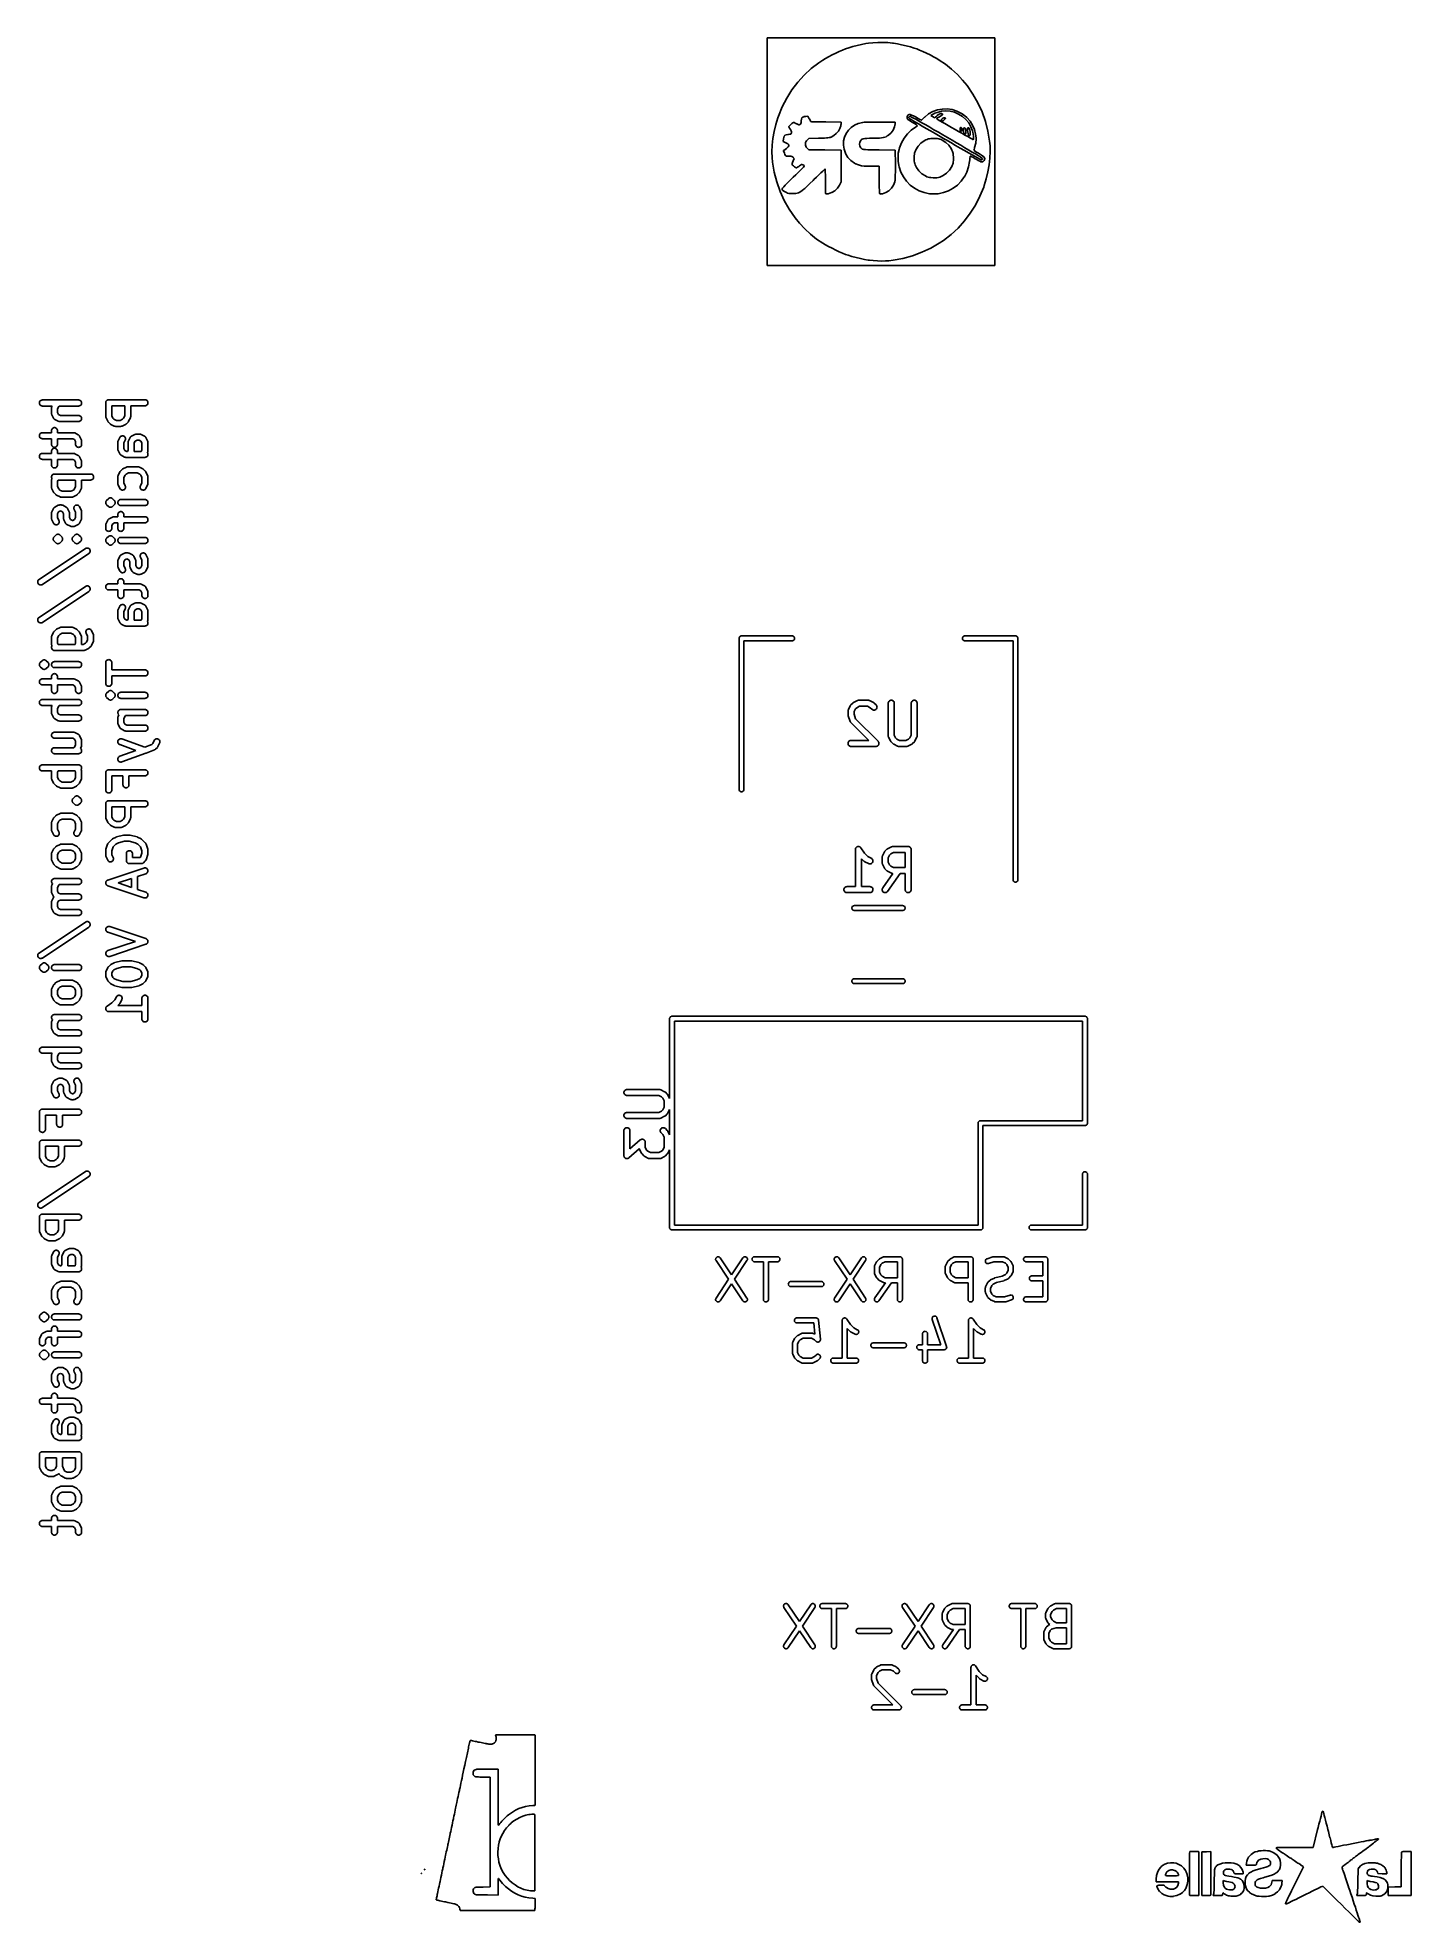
# Model space of a CAD drawing. Extents: x 65.4 to 99.6, y -143.1 to -96.2.
import ezdxf

# ---------------------------------------------------------------- set-up
doc = ezdxf.new("R2010")
doc.units = 0
doc.layers.add('BLACK', color=7, linetype='CONTINUOUS')

msp = doc.modelspace()

# ---------------------------------------------------------------- linework, layer by layer
at = {"layer": 'BLACK', "linetype": 'CONTINUOUS'}
for p, q in [((83.5914, -96.1688), (83.5915, -96.1684)), ((83.5914, -96.1693), (83.5914, -96.1688)), ((83.5914, -101.835), (83.5914, -96.1693)), ((83.5915, -96.1683), (83.5916, -96.1678)), ((83.5915, -96.1684), (83.5915, -96.1683)), ((83.5915, -96.1683), (83.5915, -96.1683)), ((83.5916, -96.1678), (83.5918, -96.1674)), ((83.5918, -96.1674), (83.592, -96.1669)), ((83.5918, -96.1674), (83.5918, -96.1674)), ((83.5918, -96.1674), (83.5918, -96.1674)), ((83.592, -96.1669), (83.5922, -96.1666)), ((83.5922, -96.1665), (83.5926, -96.1662)), ((83.5922, -96.1666), (83.5922, -96.1665)), ((83.5922, -96.1666), (83.5922, -96.1666)), ((83.5926, -96.1662), (83.5928, -96.1658)), ((83.5928, -96.1658), (83.5929, -96.1658)), ((83.5929, -96.1658), (83.5932, -96.1655)), ((83.5929, -96.1658), (83.5929, -96.1658)), ((83.5932, -96.1655), (83.5936, -96.1652)), ((83.5936, -96.1652), (83.594, -96.165)), ((83.5936, -96.1652), (83.5936, -96.1652)), ((83.5936, -96.1652), (83.5936, -96.1652)), ((83.594, -96.165), (83.5945, -96.1647)), ((83.5945, -96.1647), (83.5949, -96.1646)), ((83.5945, -96.1647), (83.5945, -96.1647)), ((83.5945, -96.1647), (83.5945, -96.1647)), ((83.5949, -96.1646), (83.5954, -96.1645)), ((83.5954, -96.1645), (83.5959, -96.1644)), ((83.5954, -96.1645), (83.5954, -96.1645)), ((83.5954, -96.1645), (83.5954, -96.1645)), ((83.5959, -96.1644), (83.5964, -96.1644)), ((83.5964, -96.1644), (89.2507, -96.1644)), ((89.2507, -96.1644), (89.2512, -96.1644)), ((89.2512, -96.1644), (89.2516, -96.1645)), ((89.2516, -96.1645), (89.2517, -96.1645)), ((89.2517, -96.1645), (89.2517, -96.1645)), ((89.2517, -96.1645), (89.2522, -96.1646)), ((89.2522, -96.1646), (89.2526, -96.1648)), ((89.2526, -96.1648), (89.2526, -96.1648)), ((89.2526, -96.1648), (89.2526, -96.1648)), ((89.2526, -96.1648), (89.2531, -96.165)), ((89.2531, -96.165), (89.2534, -96.1652)), ((89.2534, -96.1652), (89.2534, -96.1652)), ((89.2534, -96.1652), (89.2535, -96.1652)), ((89.2535, -96.1652), (89.2538, -96.1656)), ((89.2538, -96.1656), (89.2542, -96.1658)), ((89.2542, -96.1658), (89.2542, -96.1659)), ((89.2542, -96.1659), (89.2542, -96.1659)), ((89.2542, -96.1659), (89.2545, -96.1662)), ((89.2545, -96.1662), (89.2548, -96.1666)), ((89.2548, -96.1666), (89.2548, -96.1666)), ((89.2548, -96.1666), (89.2548, -96.1666)), ((89.2548, -96.1666), (89.255, -96.167)), ((89.255, -96.167), (89.2553, -96.1675)), ((89.2553, -96.1675), (89.2553, -96.1675)), ((89.2553, -96.1675), (89.2553, -96.1675)), ((89.2553, -96.1675), (89.2554, -96.1679)), ((89.2554, -96.1679), (89.2555, -96.1684)), ((89.2555, -96.1684), (89.2555, -96.1684)), ((89.2555, -96.1684), (89.2555, -96.1684)), ((89.2555, -96.1684), (89.2556, -96.1689)), ((89.2556, -96.1689), (89.2556, -96.1694)), ((89.2556, -96.1694), (89.2556, -101.835)), ((85.1164, -96.6396), (85.0381, -96.6825)), ((85.204, -96.5944), (85.1164, -96.6396)), ((85.2954, -96.5494), (85.204, -96.5944)), ((85.3849, -96.5075), (85.2954, -96.5494)), ((85.4669, -96.4716), (85.3849, -96.5075)), ((85.5355, -96.4443), (85.4669, -96.4716)), ((85.621, -96.4156), (85.5355, -96.4443)), ((85.7215, -96.3862), (85.621, -96.4156)), ((85.8299, -96.3579), (85.7215, -96.3862)), ((85.9391, -96.3325), (85.8299, -96.3579)), ((86.0422, -96.3117), (85.9391, -96.3325)), ((86.1094, -96.3004), (86.0422, -96.3117)), ((86.2192, -96.2883), (86.1094, -96.3004)), ((86.3423, -96.2819), (86.2192, -96.2883)), ((86.4705, -96.2811), (86.3423, -96.2819)), ((86.5957, -96.286), (86.4705, -96.2811)), ((86.7099, -96.2966), (86.5957, -96.286)), ((86.7375, -96.3004), (86.7099, -96.2966)), ((86.8315, -96.3167), (86.7375, -96.3004)), ((86.9368, -96.3389), (86.8315, -96.3167)), ((87.0465, -96.3653), (86.9368, -96.3389)), ((87.1535, -96.3941), (87.0465, -96.3653)), ((87.2507, -96.4235), (87.1535, -96.3941)), ((87.3115, -96.4443), (87.2507, -96.4235)), ((87.3804, -96.4717), (87.3115, -96.4443)), ((87.4624, -96.5077), (87.3804, -96.4717)), ((87.552, -96.5496), (87.4624, -96.5077)), ((87.6433, -96.5945), (87.552, -96.5496)), ((87.731, -96.6398), (87.6433, -96.5945)), ((87.8092, -96.6826), (87.731, -96.6398)), ((84.5105, -97.0948), (84.35, -97.2725)), ((84.6854, -96.9327), (84.5105, -97.0948)), ((84.874, -96.7873), (84.6854, -96.9327)), ((84.9749, -96.7201), (84.874, -96.7873)), ((85.0381, -96.6825), (84.9749, -96.7201)), ((87.8721, -96.7201), (87.8092, -96.6826)), ((88.0277, -96.8273), (87.8721, -96.7201)), ((88.1796, -96.9489), (88.0277, -96.8273)), ((88.323, -97.0805), (88.1796, -96.9489)), ((88.4536, -97.2181), (88.323, -97.0805)), ((84.2047, -97.4649), (84.0755, -97.671)), ((84.35, -97.2725), (84.2047, -97.4649)), ((88.5641, -97.354), (88.4536, -97.2181)), ((88.7093, -97.5666), (88.5641, -97.354)), ((88.8336, -97.7865), (88.7093, -97.5666)), ((83.9631, -97.8898), (83.8682, -98.1203)), ((84.0755, -97.671), (83.9631, -97.8898)), ((87.5118, -98.1416), (87.6081, -98.0638)), ((87.6081, -98.0638), (87.6082, -98.0638)), ((87.6082, -98.0638), (87.6085, -98.0636)), ((87.6085, -98.0636), (87.6088, -98.0634)), ((87.6088, -98.0634), (87.7152, -98.004)), ((87.7177, -98.0647), (87.6861, -98.0832)), ((87.7152, -98.004), (87.7156, -98.0038)), ((87.7152, -98.004), (87.7152, -98.004)), ((87.7156, -98.0038), (87.7159, -98.0037)), ((87.7159, -98.0037), (87.8297, -97.963)), ((87.7646, -98.0442), (87.7177, -98.0647)), ((87.8206, -98.024), (87.7646, -98.0442)), ((87.8791, -98.0066), (87.8206, -98.024)), ((87.8297, -97.963), (87.8298, -97.9629)), ((87.8298, -97.9629), (87.8302, -97.9629)), ((87.8302, -97.9629), (87.8305, -97.9628)), ((87.8305, -97.9628), (87.9493, -97.941)), ((87.8556, -98.0762), (87.8915, -98.0597)), ((87.9251, -97.9958), (87.8791, -98.0066)), ((87.8915, -98.0597), (87.8916, -98.0596)), ((87.8916, -98.0596), (87.8921, -98.0595)), ((87.8916, -98.0596), (87.8916, -98.0596)), ((87.8916, -98.0596), (87.8916, -98.0596)), ((87.8921, -98.0595), (87.8925, -98.0593)), ((87.8925, -98.0593), (87.8925, -98.0593)), ((87.8925, -98.0593), (87.8926, -98.0593)), ((87.8926, -98.0593), (87.9239, -98.0529)), ((87.9239, -98.0529), (87.9239, -98.0529)), ((87.9239, -98.0529), (87.924, -98.0529)), ((87.924, -98.0529), (87.9245, -98.0528)), ((87.924, -98.0529), (87.924, -98.0529)), ((87.9245, -98.0528), (87.9249, -98.0528)), ((87.9249, -98.0528), (87.925, -98.0528)), ((87.925, -98.0528), (87.925, -98.0528)), ((87.925, -98.0528), (87.9289, -98.0529)), ((88.0352, -97.9849), (87.9251, -97.9958)), ((87.9289, -98.0529), (87.929, -98.0529)), ((87.929, -98.0529), (87.9293, -98.053)), ((87.9293, -98.053), (87.9296, -98.053)), ((87.9296, -98.053), (87.9298, -98.053)), ((87.9298, -98.053), (87.9299, -98.0531)), ((87.9299, -98.0531), (87.9302, -98.0532)), ((87.9302, -98.0532), (87.9305, -98.0533)), ((87.9305, -98.0533), (87.9473, -98.0597)), ((87.9473, -98.0597), (87.9474, -98.0598)), ((87.9474, -98.0598), (87.9475, -98.0598)), ((87.9475, -98.0598), (87.9475, -98.0598)), ((87.9475, -98.0598), (87.9479, -98.06)), ((87.9479, -98.06), (87.9483, -98.0602)), ((87.9483, -98.0602), (87.9483, -98.0603)), ((87.9483, -98.0603), (87.9484, -98.0603)), ((87.9484, -98.0603), (87.9487, -98.0606)), ((87.9487, -98.0606), (87.949, -98.0608)), ((87.949, -98.0608), (87.9491, -98.0609)), ((87.9491, -98.0609), (87.9491, -98.0609)), ((87.9491, -98.0609), (87.9494, -98.0612)), ((87.9493, -97.941), (87.9493, -97.9409)), ((87.9493, -97.9409), (87.9497, -97.9409)), ((87.9494, -98.0612), (87.9497, -98.0616)), ((87.9497, -97.9409), (87.9501, -97.9409)), ((87.9497, -98.0616), (87.9497, -98.0616)), ((87.9497, -98.0616), (87.9497, -98.0617)), ((87.9497, -98.0617), (87.9499, -98.0621)), ((87.9499, -98.0621), (87.9501, -98.0624)), ((87.9501, -97.9409), (88.0712, -97.9382)), ((87.9501, -98.0624), (87.9501, -98.0625)), ((87.9501, -98.0625), (87.9502, -98.0626)), ((87.9502, -98.0626), (87.9503, -98.063)), ((87.9503, -98.063), (87.9504, -98.0634)), ((87.9505, -98.0645), (87.9503, -98.0782)), ((87.9504, -98.0634), (87.9504, -98.0634)), ((87.9504, -98.0634), (87.9504, -98.0635)), ((87.9504, -98.0635), (87.9505, -98.0639)), ((87.9505, -98.0639), (87.9505, -98.0643)), ((87.9505, -98.0643), (87.9505, -98.0644)), ((87.9505, -98.0644), (87.9505, -98.0645)), ((88.1451, -97.9942), (88.0352, -97.9849)), ((88.0712, -97.9382), (88.0713, -97.9382)), ((88.0713, -97.9382), (88.0717, -97.9383)), ((88.0717, -97.9383), (88.072, -97.9383)), ((88.072, -97.9383), (88.193, -97.9551)), ((88.2523, -98.022), (88.1451, -97.9942)), ((88.193, -97.9551), (88.1931, -97.9551)), ((88.1931, -97.9551), (88.1934, -97.9552)), ((88.1934, -97.9552), (88.1938, -97.9553)), ((88.1938, -97.9553), (88.3121, -97.9918)), ((88.3545, -98.0666), (88.2523, -98.022)), ((88.3121, -97.9918), (88.3121, -97.9918)), ((88.3121, -97.9918), (88.3125, -97.992)), ((88.3125, -97.992), (88.3128, -97.9921)), ((88.3128, -97.9921), (88.4259, -98.0486)), ((88.4492, -98.1264), (88.3545, -98.0666)), ((88.4259, -98.0486), (88.4259, -98.0486)), ((88.4259, -98.0486), (88.4262, -98.0488)), ((88.4262, -98.0488), (88.4264, -98.0489)), ((88.4264, -98.0489), (88.4701, -98.0777)), ((88.9372, -98.0139), (88.8336, -97.7865)), ((89.0201, -98.249), (88.9372, -98.0139)), ((83.7621, -98.4979), (83.7315, -98.6715)), ((83.8035, -98.3252), (83.7621, -98.4979)), ((83.855, -98.1578), (83.8035, -98.3252)), ((83.8682, -98.1203), (83.855, -98.1578)), ((84.1271, -98.3783), (84.1272, -98.378)), ((84.1271, -98.3785), (84.1271, -98.3783)), ((84.1271, -98.3787), (84.1271, -98.3785)), ((84.1271, -98.3789), (84.1271, -98.3787)), ((84.1271, -98.3792), (84.1271, -98.3789)), ((84.1271, -98.3795), (84.1271, -98.3792)), ((84.1271, -98.3797), (84.1271, -98.3795)), ((84.1272, -98.3799), (84.1271, -98.3797)), ((84.1272, -98.3778), (84.1273, -98.3776)), ((84.1272, -98.378), (84.1272, -98.3778)), ((84.1272, -98.3802), (84.1272, -98.3799)), ((84.1273, -98.3804), (84.1272, -98.3802)), ((84.1273, -98.3773), (84.1274, -98.377)), ((84.1273, -98.3776), (84.1273, -98.3773)), ((84.1274, -98.3806), (84.1273, -98.3804)), ((84.1274, -98.377), (84.1275, -98.3768)), ((84.1275, -98.3808), (84.1274, -98.3806)), ((84.1275, -98.3768), (84.1276, -98.3766)), ((84.1276, -98.3811), (84.1275, -98.3808)), ((84.1276, -98.3766), (84.1278, -98.3764)), ((84.1277, -98.3813), (84.1276, -98.3811)), ((84.1277, -98.3814), (84.1277, -98.3813)), ((84.148, -98.4168), (84.1277, -98.3814)), ((84.1278, -98.3764), (84.1279, -98.3762)), ((84.1279, -98.3762), (84.128, -98.376)), ((84.128, -98.376), (84.1281, -98.3758)), ((84.1281, -98.3758), (84.1283, -98.3756)), ((84.1283, -98.3756), (84.1285, -98.3754)), ((84.1285, -98.3754), (84.1777, -98.3253)), ((84.1481, -98.4169), (84.148, -98.4168)), ((84.148, -98.4168), (84.148, -98.4168)), ((84.1675, -98.4505), (84.1481, -98.4169)), ((84.1675, -98.4506), (84.1675, -98.4505)), ((84.1675, -98.4505), (84.1675, -98.4505)), ((84.1859, -98.4821), (84.1675, -98.4506)), ((84.1777, -98.3253), (84.1777, -98.3252)), ((84.1777, -98.3252), (84.1778, -98.3252)), ((84.1778, -98.3252), (84.2025, -98.3017)), ((84.1778, -98.3252), (84.1778, -98.3252)), ((84.197, -98.5111), (84.1859, -98.4821)), ((84.1859, -98.5537), (84.1926, -98.5392)), ((84.1926, -98.5392), (84.197, -98.5111)), ((84.2025, -98.3017), (84.2027, -98.3016)), ((84.2025, -98.3017), (84.2025, -98.3017)), ((84.2027, -98.3016), (84.2028, -98.3015)), ((84.2028, -98.3015), (84.227, -98.2822)), ((84.227, -98.2821), (84.2275, -98.2818)), ((84.227, -98.2822), (84.227, -98.2821)), ((84.227, -98.2821), (84.227, -98.2821)), ((84.2275, -98.2818), (84.2278, -98.2816)), ((84.2278, -98.2816), (84.2426, -98.2742)), ((84.2278, -98.2816), (84.2278, -98.2816)), ((84.2426, -98.2742), (84.2427, -98.2742)), ((84.2427, -98.2742), (84.243, -98.274)), ((84.243, -98.274), (84.2434, -98.2739)), ((84.2434, -98.2739), (84.2435, -98.2739)), ((84.2435, -98.2739), (84.2436, -98.2738)), ((84.2436, -98.2738), (84.244, -98.2738)), ((84.244, -98.2738), (84.2443, -98.2737)), ((84.2443, -98.2737), (84.2445, -98.2737)), ((84.2445, -98.2737), (84.2446, -98.2737)), ((84.2446, -98.2737), (84.2449, -98.2737)), ((84.2449, -98.2737), (84.2453, -98.2737)), ((84.2453, -98.2737), (84.2454, -98.2737)), ((84.2454, -98.2737), (84.2456, -98.2737)), ((84.2456, -98.2737), (84.2459, -98.2738)), ((84.2459, -98.2738), (84.2463, -98.2739)), ((84.2463, -98.2739), (84.2597, -98.2777)), ((84.2597, -98.2777), (84.2598, -98.2778)), ((84.2598, -98.2778), (84.2601, -98.2779)), ((84.2601, -98.2779), (84.2604, -98.278)), ((84.2604, -98.278), (84.2881, -98.2904)), ((84.2881, -98.2904), (84.2881, -98.2904)), ((84.2881, -98.2904), (84.2882, -98.2905)), ((84.2882, -98.2905), (84.2883, -98.2905)), ((84.2883, -98.2905), (84.3224, -98.3085)), ((84.3224, -98.3085), (84.3225, -98.3086)), ((84.3225, -98.3086), (84.3225, -98.3086)), ((84.3225, -98.3086), (84.3225, -98.3086)), ((84.3225, -98.3086), (84.326, -98.3106)), ((84.326, -98.3106), (84.3581, -98.3278)), ((84.3581, -98.3278), (84.3773, -98.3348)), ((84.3773, -98.3348), (84.3901, -98.3337)), ((84.3901, -98.3337), (84.4048, -98.3255)), ((84.4048, -98.3255), (84.4152, -98.3173)), ((84.4152, -98.3173), (84.425, -98.3019)), ((84.425, -98.3019), (84.4317, -98.2761)), ((84.4317, -98.2761), (84.4371, -98.2332)), ((84.4371, -98.2332), (84.4424, -98.1911)), ((84.4371, -98.2332), (84.4371, -98.2332)), ((84.4424, -98.1911), (84.4425, -98.1907)), ((84.4424, -98.1911), (84.4424, -98.1911)), ((84.4425, -98.1907), (84.4426, -98.1902)), ((84.4426, -98.1902), (84.4519, -98.1616)), ((84.4519, -98.1616), (84.452, -98.1616)), ((84.452, -98.1614), (84.4521, -98.1612)), ((84.452, -98.1616), (84.452, -98.1614)), ((84.4521, -98.1612), (84.4522, -98.161)), ((84.4522, -98.161), (84.4524, -98.1607)), ((84.4524, -98.1607), (84.4525, -98.1605)), ((84.4525, -98.1605), (84.4526, -98.1603)), ((84.4526, -98.1603), (84.4528, -98.1601)), ((84.4528, -98.1601), (84.4529, -98.1599)), ((84.4529, -98.1599), (84.4531, -98.1597)), ((84.4531, -98.1597), (84.4532, -98.1596)), ((84.4532, -98.1596), (84.4708, -98.1423)), ((84.4708, -98.1423), (84.4709, -98.1423)), ((84.4709, -98.1423), (84.471, -98.1422)), ((84.471, -98.1421), (84.4713, -98.1419)), ((84.471, -98.1422), (84.471, -98.1421)), ((84.4713, -98.1419), (84.4716, -98.1417)), ((84.4716, -98.1417), (84.4717, -98.1416)), ((84.4717, -98.1416), (84.4718, -98.1415)), ((84.4718, -98.1415), (84.4722, -98.1414)), ((84.4722, -98.1414), (84.4725, -98.1412)), ((84.4725, -98.1412), (84.4726, -98.1412)), ((84.4726, -98.1412), (84.4727, -98.1411)), ((84.4727, -98.1411), (84.5032, -98.1308)), ((84.5032, -98.1308), (84.5033, -98.1308)), ((84.5033, -98.1308), (84.5037, -98.1307)), ((84.5037, -98.1307), (84.504, -98.1306)), ((84.504, -98.1306), (84.552, -98.1228)), ((84.552, -98.1228), (84.552, -98.1228)), ((84.552, -98.1228), (84.5521, -98.1228)), ((84.5521, -98.1228), (84.5989, -98.1163)), ((84.5521, -98.1228), (84.5521, -98.1228)), ((84.5989, -98.1163), (84.599, -98.1163)), ((84.599, -98.1163), (84.5991, -98.1163)), ((84.5991, -98.1163), (84.5993, -98.1163)), ((84.5993, -98.1163), (84.5996, -98.1163)), ((84.5996, -98.1163), (84.6, -98.1163)), ((84.6, -98.1163), (84.6001, -98.1163)), ((84.6001, -98.1163), (84.6002, -98.1163)), ((84.6002, -98.1163), (84.6006, -98.1164)), ((84.6006, -98.1164), (84.6009, -98.1165)), ((84.6009, -98.1165), (84.6011, -98.1165)), ((84.6011, -98.1165), (84.6012, -98.1166)), ((84.6012, -98.1166), (84.6015, -98.1167)), ((84.6015, -98.1167), (84.6018, -98.1168)), ((84.6018, -98.1168), (84.602, -98.1169)), ((84.602, -98.1169), (84.6021, -98.117)), ((84.6021, -98.117), (84.6024, -98.1172)), ((84.6024, -98.1172), (84.6027, -98.1173)), ((84.6027, -98.1173), (84.6028, -98.1174)), ((84.6028, -98.1174), (84.6029, -98.1175)), ((84.6029, -98.1175), (84.6031, -98.1178)), ((84.6031, -98.1178), (84.6034, -98.118)), ((84.6034, -98.118), (84.6035, -98.1181)), ((84.6035, -98.1181), (84.6036, -98.1182)), ((84.6036, -98.1182), (84.6037, -98.1185)), ((84.6037, -98.1185), (84.6039, -98.1188)), ((84.6039, -98.1188), (84.604, -98.1189)), ((84.604, -98.1189), (84.6041, -98.119)), ((84.6041, -98.119), (84.6382, -98.1867)), ((84.6382, -98.1867), (84.6382, -98.1867)), ((84.6382, -98.1867), (84.6388, -98.1878)), ((84.6388, -98.1878), (84.6388, -98.1878)), ((84.6388, -98.1878), (84.6388, -98.1878)), ((84.6388, -98.1878), (84.656, -98.2216)), ((84.656, -98.2216), (84.656, -98.2216)), ((84.656, -98.2216), (84.669, -98.2462)), ((84.669, -98.2462), (84.6735, -98.254)), ((84.6735, -98.254), (84.6776, -98.2544)), ((84.6776, -98.2544), (84.704, -98.2553)), ((84.704, -98.2553), (84.7041, -98.2553)), ((84.7041, -98.2553), (84.748, -98.2564)), ((84.748, -98.2564), (84.748, -98.2564)), ((84.748, -98.2564), (84.8071, -98.2577)), ((84.8071, -98.2577), (84.8071, -98.2577)), ((84.8071, -98.2577), (84.8786, -98.2591)), ((84.8786, -98.2591), (84.8787, -98.2591)), ((84.8787, -98.2591), (84.8787, -98.2591)), ((84.8787, -98.2591), (84.96, -98.2606)), ((84.96, -98.2606), (84.96, -98.2606)), ((84.96, -98.2606), (84.96, -98.2606)), ((84.96, -98.2606), (85.0487, -98.2621)), ((85.0487, -98.2621), (85.0487, -98.2621)), ((85.0487, -98.2621), (85.0487, -98.2621)), ((85.0487, -98.2621), (85.4241, -98.2682)), ((85.361, -98.4904), (85.3095, -98.5508)), ((85.3612, -98.4901), (85.361, -98.4904)), ((85.3615, -98.4897), (85.3612, -98.4901)), ((85.4001, -98.4235), (85.3615, -98.4897)), ((85.3615, -98.4897), (85.3615, -98.4897)), ((85.4005, -98.4227), (85.4001, -98.4235)), ((85.4001, -98.4235), (85.4001, -98.4235)), ((85.4001, -98.4235), (85.4001, -98.4235)), ((85.4227, -98.3551), (85.4005, -98.4226)), ((85.4005, -98.4226), (85.4005, -98.4227)), ((85.4228, -98.3546), (85.4227, -98.3551)), ((85.4229, -98.3542), (85.4228, -98.3546)), ((85.4267, -98.3228), (85.4229, -98.3541)), ((85.4229, -98.3541), (85.4229, -98.3541)), ((85.4229, -98.3541), (85.4229, -98.3541)), ((85.4229, -98.3541), (85.4229, -98.3542)), ((85.4241, -98.2682), (85.4242, -98.2682)), ((85.4242, -98.2682), (85.4243, -98.2682)), ((85.4243, -98.2682), (85.4243, -98.2682)), ((85.4243, -98.2682), (85.4247, -98.2682)), ((85.4247, -98.2682), (85.4252, -98.2683)), ((85.4252, -98.2683), (85.4252, -98.2683)), ((85.4252, -98.2683), (85.4253, -98.2683)), ((85.4253, -98.2683), (85.4257, -98.2684)), ((85.4257, -98.2684), (85.4261, -98.2686)), ((85.4261, -98.2686), (85.4262, -98.2686)), ((85.4262, -98.2686), (85.4262, -98.2686)), ((85.4262, -98.2686), (85.4266, -98.2689)), ((85.4266, -98.2689), (85.427, -98.2691)), ((85.4268, -98.3225), (85.4267, -98.3227)), ((85.4267, -98.3227), (85.4267, -98.3228)), ((85.4291, -98.2734), (85.4268, -98.3225)), ((85.4268, -98.3225), (85.4268, -98.3225)), ((85.427, -98.2691), (85.427, -98.2691)), ((85.427, -98.2691), (85.4271, -98.2691)), ((85.4271, -98.2691), (85.4274, -98.2694)), ((85.4274, -98.2694), (85.4277, -98.2697)), ((85.4277, -98.2697), (85.4277, -98.2698)), ((85.4277, -98.2698), (85.4278, -98.2698)), ((85.4278, -98.2698), (85.428, -98.2702)), ((85.428, -98.2702), (85.4283, -98.2705)), ((85.4283, -98.2705), (85.4283, -98.2705)), ((85.4283, -98.2705), (85.4284, -98.2706)), ((85.4284, -98.2706), (85.4285, -98.271)), ((85.4285, -98.271), (85.4287, -98.2714)), ((85.4287, -98.2714), (85.4287, -98.2714)), ((85.4287, -98.2714), (85.4288, -98.2715)), ((85.4288, -98.2715), (85.4289, -98.2719)), ((85.4289, -98.2719), (85.429, -98.2723)), ((85.429, -98.2723), (85.429, -98.2723)), ((85.429, -98.2723), (85.429, -98.2724)), ((85.429, -98.2724), (85.429, -98.2728)), ((85.429, -98.2728), (85.4291, -98.2733)), ((85.4291, -98.2733), (85.4291, -98.2733)), ((85.4291, -98.2733), (85.4291, -98.2734)), ((85.5549, -98.5492), (85.6099, -98.4683)), ((85.6099, -98.4683), (85.61, -98.4682)), ((85.61, -98.4682), (85.6102, -98.4679)), ((85.6102, -98.4679), (85.6105, -98.4676)), ((85.6105, -98.4676), (85.6799, -98.3975)), ((85.6799, -98.3974), (85.6803, -98.3972)), ((85.6799, -98.3975), (85.6799, -98.3974)), ((85.6803, -98.3972), (85.6806, -98.3969)), ((85.6806, -98.3969), (85.7631, -98.3399)), ((85.7631, -98.3398), (85.7635, -98.3396)), ((85.7631, -98.3399), (85.7631, -98.3398)), ((85.7635, -98.3396), (85.7639, -98.3394)), ((85.7639, -98.3394), (85.8582, -98.2978)), ((85.8582, -98.2978), (85.8583, -98.2977)), ((85.8582, -98.2978), (85.8582, -98.2978)), ((85.8582, -98.2978), (85.8582, -98.2978)), ((85.8582, -98.2978), (85.8582, -98.2978)), ((85.8583, -98.2977), (85.8588, -98.2976)), ((85.8588, -98.2976), (85.8591, -98.2975)), ((85.8591, -98.2975), (85.8592, -98.2975)), ((85.8592, -98.2974), (85.9641, -98.2735)), ((85.8592, -98.2975), (85.8592, -98.2974)), ((85.8592, -98.2974), (85.8592, -98.2974)), ((85.9641, -98.2735), (85.9644, -98.2734)), ((85.9641, -98.2735), (85.9641, -98.2735)), ((85.9644, -98.2734), (85.9646, -98.2734)), ((85.9646, -98.2734), (85.9677, -98.273)), ((85.9677, -98.273), (85.9677, -98.273)), ((85.9677, -98.273), (85.9678, -98.273)), ((85.9678, -98.273), (85.9679, -98.273)), ((85.9679, -98.273), (86.0058, -98.27)), ((86.0058, -98.27), (86.0059, -98.27)), ((86.0059, -98.27), (86.006, -98.27)), ((86.006, -98.27), (86.0626, -98.2676)), ((86.006, -98.27), (86.006, -98.27)), ((86.0626, -98.2676), (86.0626, -98.2676)), ((86.0626, -98.2676), (86.0626, -98.2676)), ((86.0626, -98.2676), (86.0627, -98.2676)), ((86.0627, -98.2676), (86.1347, -98.2659)), ((86.1347, -98.2659), (86.2191, -98.2648)), ((86.1347, -98.2659), (86.1347, -98.2659)), ((86.1347, -98.2659), (86.1347, -98.2659)), ((86.2191, -98.2648), (86.3127, -98.2645)), ((86.2191, -98.2648), (86.2191, -98.2648)), ((86.3127, -98.2645), (86.3128, -98.2645)), ((86.3128, -98.2645), (86.4125, -98.265)), ((86.4125, -98.265), (86.4126, -98.265)), ((86.4126, -98.265), (86.7714, -98.2682)), ((86.672, -98.5359), (86.6097, -98.5912)), ((86.6724, -98.5355), (86.672, -98.5359)), ((86.672, -98.5359), (86.672, -98.5359)), ((86.672, -98.5359), (86.672, -98.5359)), ((86.6727, -98.5352), (86.6724, -98.5355)), ((86.7228, -98.4657), (86.6727, -98.5351)), ((86.6727, -98.5351), (86.6727, -98.5351)), ((86.6727, -98.5351), (86.6727, -98.5352)), ((86.6727, -98.5352), (86.6727, -98.5352)), ((86.7232, -98.4649), (86.7228, -98.4657)), ((86.7228, -98.4657), (86.7228, -98.4657)), ((86.7233, -98.4648), (86.7232, -98.4649)), ((86.7577, -98.387), (86.7233, -98.4648)), ((86.7578, -98.3866), (86.7577, -98.387)), ((86.7577, -98.387), (86.7577, -98.387)), ((86.7577, -98.387), (86.7577, -98.387)), ((86.758, -98.3861), (86.7578, -98.3866)), ((86.7729, -98.3128), (86.758, -98.386)), ((86.758, -98.386), (86.758, -98.386)), ((86.758, -98.386), (86.758, -98.3861)), ((86.758, -98.3861), (86.758, -98.3861)), ((86.7714, -98.2682), (86.7715, -98.2682)), ((86.7715, -98.2682), (86.7717, -98.2682)), ((86.7717, -98.2682), (86.7718, -98.2682)), ((86.7718, -98.2682), (86.7721, -98.2682)), ((86.7721, -98.2682), (86.7725, -98.2683)), ((86.7725, -98.2683), (86.7726, -98.2683)), ((86.7726, -98.2683), (86.7728, -98.2684)), ((86.7728, -98.2684), (86.7731, -98.2685)), ((86.773, -98.3126), (86.7729, -98.3128)), ((86.7764, -98.2736), (86.773, -98.3122)), ((86.773, -98.3122), (86.773, -98.3123)), ((86.773, -98.3123), (86.773, -98.3126)), ((86.7731, -98.2685), (86.7734, -98.2686)), ((86.7734, -98.2686), (86.7735, -98.2687)), ((86.7735, -98.2687), (86.7737, -98.2687)), ((86.7737, -98.2687), (86.7739, -98.2689)), ((86.7739, -98.2689), (86.7742, -98.2691)), ((86.7742, -98.2691), (86.7744, -98.2692)), ((86.7744, -98.2692), (86.7745, -98.2693)), ((86.7745, -98.2693), (86.7747, -98.2695)), ((86.7747, -98.2695), (86.775, -98.2697)), ((86.775, -98.2697), (86.7751, -98.2698)), ((86.7751, -98.2698), (86.7752, -98.2699)), ((86.7752, -98.2699), (86.7754, -98.2702)), ((86.7754, -98.2702), (86.7756, -98.2705)), ((86.7756, -98.2705), (86.7757, -98.2706)), ((86.7757, -98.2706), (86.7758, -98.2708)), ((86.7758, -98.2708), (86.7759, -98.2711)), ((86.7759, -98.2711), (86.776, -98.2713)), ((86.776, -98.2713), (86.7761, -98.2715)), ((86.7761, -98.2715), (86.7761, -98.2717)), ((86.7761, -98.2717), (86.7762, -98.272)), ((86.7762, -98.272), (86.7763, -98.2723)), ((86.7763, -98.2723), (86.7763, -98.2724)), ((86.7763, -98.2724), (86.7763, -98.2726)), ((86.7763, -98.2726), (86.7763, -98.2729)), ((86.7763, -98.2729), (86.7764, -98.2732)), ((86.7764, -98.2732), (86.7763, -98.2734)), ((86.7763, -98.2734), (86.7764, -98.2736)), ((87.071, -98.1634), (87.0736, -98.129)), ((87.0711, -98.1639), (87.071, -98.1634)), ((87.0711, -98.1643), (87.0711, -98.1639)), ((87.0711, -98.1644), (87.0711, -98.1643)), ((87.0711, -98.1643), (87.0711, -98.1643)), ((87.0712, -98.1648), (87.0711, -98.1644)), ((87.0713, -98.1653), (87.0712, -98.1648)), ((87.0788, -98.1881), (87.0713, -98.1653)), ((87.0713, -98.1653), (87.0713, -98.1653)), ((87.0713, -98.1653), (87.0713, -98.1653)), ((87.0713, -98.1653), (87.0713, -98.1653)), ((87.0736, -98.1289), (87.0737, -98.1284)), ((87.0736, -98.129), (87.0736, -98.1289)), ((87.0737, -98.1284), (87.0737, -98.128)), ((87.0737, -98.128), (87.0738, -98.128)), ((87.0738, -98.1279), (87.0739, -98.1275)), ((87.0738, -98.128), (87.0738, -98.1279)), ((87.0739, -98.1275), (87.0741, -98.1271)), ((87.0741, -98.1271), (87.0889, -98.0978)), ((87.0789, -98.1884), (87.0788, -98.1881)), ((87.0791, -98.1888), (87.0789, -98.1884)), ((87.0792, -98.1889), (87.0791, -98.1888)), ((87.0791, -98.1888), (87.0791, -98.1888)), ((87.0794, -98.1892), (87.0792, -98.1889)), ((87.0793, -98.5576), (87.1735, -98.4674)), ((87.0796, -98.1896), (87.0794, -98.1892)), ((87.0797, -98.1897), (87.0796, -98.1896)), ((87.08, -98.19), (87.0797, -98.1897)), ((87.0797, -98.1897), (87.0797, -98.1897)), ((87.0803, -98.1903), (87.08, -98.19)), ((87.0925, -98.2005), (87.0803, -98.1903)), ((87.0803, -98.1903), (87.0803, -98.1903)), ((87.0889, -98.0978), (87.0891, -98.0975)), ((87.0889, -98.0978), (87.0889, -98.0978)), ((87.0891, -98.0975), (87.0893, -98.0972)), ((87.0893, -98.0972), (87.0894, -98.0971)), ((87.0894, -98.097), (87.0897, -98.0967)), ((87.0894, -98.0971), (87.0894, -98.097)), ((87.0897, -98.0967), (87.0899, -98.0964)), ((87.0899, -98.0964), (87.0986, -98.0883)), ((87.0926, -98.2006), (87.0925, -98.2005)), ((87.0928, -98.2007), (87.0926, -98.2006)), ((87.0929, -98.2008), (87.0928, -98.2007)), ((87.1203, -98.2194), (87.0929, -98.2008)), ((87.0986, -98.0883), (87.0988, -98.0881)), ((87.0986, -98.0883), (87.0986, -98.0883)), ((87.0988, -98.0881), (87.099, -98.0879)), ((87.099, -98.0879), (87.0992, -98.0878)), ((87.0992, -98.0878), (87.0994, -98.0877)), ((87.0994, -98.0877), (87.0996, -98.0876)), ((87.0996, -98.0876), (87.0999, -98.0874)), ((87.0999, -98.0874), (87.1198, -98.0782)), ((87.118, -98.1426), (87.1156, -98.1573)), ((87.1156, -98.1573), (87.1285, -98.1743)), ((87.1191, -98.1408), (87.118, -98.1426)), ((87.135, -98.1245), (87.1191, -98.1408)), ((87.1198, -98.0782), (87.1198, -98.0782)), ((87.1198, -98.0782), (87.12, -98.0782)), ((87.12, -98.0782), (87.1201, -98.0781)), ((87.1201, -98.0781), (87.1204, -98.078)), ((87.1203, -98.2195), (87.1203, -98.2194)), ((87.1203, -98.2194), (87.1203, -98.2194)), ((87.1204, -98.2195), (87.1203, -98.2195)), ((87.1204, -98.078), (87.1208, -98.0779)), ((87.1592, -98.2441), (87.1204, -98.2195)), ((87.1208, -98.0779), (87.1209, -98.0779)), ((87.1209, -98.0779), (87.121, -98.0778)), ((87.121, -98.0778), (87.1214, -98.0778)), ((87.1214, -98.0778), (87.1217, -98.0778)), ((87.1217, -98.0778), (87.1219, -98.0778)), ((87.1219, -98.0778), (87.122, -98.0778)), ((87.122, -98.0778), (87.148, -98.0784)), ((87.1285, -98.1743), (87.1416, -98.183)), ((87.1427, -98.121), (87.135, -98.1245)), ((87.1416, -98.183), (87.1729, -98.2022)), ((87.153, -98.1249), (87.1427, -98.121)), ((87.148, -98.0784), (87.1481, -98.0784)), ((87.1481, -98.0784), (87.1483, -98.0784)), ((87.1483, -98.0784), (87.1485, -98.0784)), ((87.1485, -98.0784), (87.1488, -98.0785)), ((87.1488, -98.0785), (87.1491, -98.0785)), ((87.1491, -98.0785), (87.1493, -98.0786)), ((87.1493, -98.0786), (87.1494, -98.0786)), ((87.1494, -98.0786), (87.1846, -98.0898)), ((87.1825, -98.1399), (87.153, -98.1249)), ((87.1593, -98.2442), (87.1592, -98.2441)), ((87.1592, -98.2441), (87.1592, -98.2441)), ((87.1592, -98.2441), (87.1592, -98.2441)), ((87.2056, -98.2723), (87.1593, -98.2442)), ((87.1729, -98.2022), (87.1729, -98.2022)), ((87.1729, -98.2022), (87.2205, -98.2308)), ((87.1735, -98.4674), (87.1736, -98.4673)), ((87.1736, -98.4673), (87.1739, -98.4671)), ((87.1739, -98.4671), (87.1741, -98.4669)), ((87.1741, -98.4669), (87.2793, -98.3941)), ((87.228, -98.1643), (87.1825, -98.1399)), ((87.1846, -98.0898), (87.1846, -98.0898)), ((87.1846, -98.0898), (87.1849, -98.0899)), ((87.1849, -98.0899), (87.1852, -98.09)), ((87.1852, -98.09), (87.2324, -98.1125)), ((87.2057, -98.2723), (87.2056, -98.2723)), ((87.2056, -98.2723), (87.2056, -98.2723)), ((87.2133, -98.2768), (87.2057, -98.2723)), ((87.2595, -98.3047), (87.2133, -98.2768)), ((87.2205, -98.2308), (87.2831, -98.2678)), ((87.2876, -98.1971), (87.228, -98.1643)), ((87.2324, -98.1125), (87.2325, -98.1126)), ((87.2325, -98.1126), (87.2326, -98.1126)), ((87.2326, -98.1126), (87.2327, -98.1127)), ((87.2327, -98.1127), (87.2949, -98.1473)), ((87.2978, -98.3292), (87.2595, -98.3047)), ((87.2793, -98.3941), (87.2794, -98.394)), ((87.2793, -98.3941), (87.2793, -98.3941)), ((87.2794, -98.394), (87.2795, -98.3939)), ((87.2795, -98.3939), (87.3055, -98.378)), ((87.2831, -98.2678), (87.2831, -98.2678)), ((87.2831, -98.2678), (87.3592, -98.3127)), ((87.3598, -98.2374), (87.2876, -98.1971)), ((87.2876, -98.1971), (87.2876, -98.1971)), ((87.2949, -98.1473), (87.2949, -98.1473)), ((87.2949, -98.1473), (87.2949, -98.1473)), ((87.2949, -98.1473), (87.3027, -98.1518)), ((87.3246, -98.3478), (87.2978, -98.3292)), ((87.3027, -98.1518), (87.3027, -98.1518)), ((87.3027, -98.1518), (87.349, -98.1781)), ((87.3055, -98.378), (87.3279, -98.3618)), ((87.3334, -98.3555), (87.3246, -98.3478)), ((87.3279, -98.3618), (87.3334, -98.3555)), ((87.349, -98.1781), (87.3878, -98.1994)), ((87.3592, -98.3127), (87.4474, -98.3643)), ((87.4427, -98.2842), (87.3598, -98.2374)), ((87.3598, -98.2374), (87.3598, -98.2374)), ((87.3878, -98.1994), (87.4152, -98.2137)), ((87.4152, -98.2137), (87.4254, -98.2179)), ((87.4254, -98.2179), (87.428, -98.2166)), ((87.428, -98.2166), (87.4463, -98.202)), ((87.4428, -98.2843), (87.4427, -98.2842)), ((87.535, -98.3367), (87.4428, -98.2843)), ((87.4463, -98.202), (87.4744, -98.177)), ((87.4474, -98.3643), (87.4474, -98.3643)), ((87.4474, -98.3643), (87.5463, -98.4221)), ((87.4744, -98.177), (87.5082, -98.145)), ((87.5082, -98.145), (87.5115, -98.1418)), ((87.5082, -98.145), (87.5082, -98.145)), ((87.5115, -98.1418), (87.5116, -98.1418)), ((87.5116, -98.1418), (87.5117, -98.1417)), ((87.5117, -98.1417), (87.5118, -98.1416)), ((87.6348, -98.3937), (87.535, -98.3367)), ((87.535, -98.3367), (87.535, -98.3367)), ((87.5463, -98.4221), (87.5463, -98.4221)), ((87.5463, -98.4221), (87.6546, -98.4851)), ((87.7406, -98.4545), (87.6348, -98.3937)), ((87.6348, -98.3937), (87.6348, -98.3937)), ((87.6348, -98.3937), (87.6348, -98.3937)), ((87.6348, -98.3937), (87.6348, -98.3937)), ((87.6348, -98.3937), (87.6348, -98.3937)), ((87.6546, -98.4851), (87.6546, -98.4851)), ((87.6546, -98.4851), (87.7709, -98.5526)), ((87.6861, -98.0832), (87.6654, -98.099)), ((87.6654, -98.099), (87.7062, -98.1247)), ((87.7062, -98.1247), (87.7446, -98.148)), ((87.7407, -98.4545), (87.7406, -98.4545)), ((87.8509, -98.518), (87.7407, -98.4545)), ((87.7446, -98.148), (87.7675, -98.1589)), ((87.7675, -98.1589), (87.775, -98.1592)), ((87.775, -98.1592), (87.777, -98.1536)), ((87.777, -98.1536), (87.7775, -98.1494)), ((87.7775, -98.1493), (87.7776, -98.1488)), ((87.7775, -98.1494), (87.7775, -98.1493)), ((87.7775, -98.1493), (87.7775, -98.1493)), ((87.7775, -98.1493), (87.7775, -98.1493)), ((87.7776, -98.1488), (87.7778, -98.1484)), ((87.7778, -98.1483), (87.778, -98.1479)), ((87.7778, -98.1484), (87.7778, -98.1483)), ((87.7778, -98.1484), (87.7778, -98.1484)), ((87.778, -98.1479), (87.7782, -98.1475)), ((87.7782, -98.1474), (87.7919, -98.1251)), ((87.7782, -98.1475), (87.7782, -98.1474)), ((87.7782, -98.1475), (87.7782, -98.1475)), ((87.7919, -98.125), (87.792, -98.1249)), ((87.7919, -98.1251), (87.7919, -98.125)), ((87.792, -98.1249), (87.7921, -98.1247)), ((87.7921, -98.1247), (87.7923, -98.1245)), ((87.7923, -98.1245), (87.7925, -98.1243)), ((87.7925, -98.1243), (87.7927, -98.1241)), ((87.7927, -98.1241), (87.7928, -98.124)), ((87.7928, -98.124), (87.8199, -98.0995)), ((87.8291, -98.1603), (87.8139, -98.1769)), ((87.8139, -98.1769), (87.8143, -98.1853)), ((87.8143, -98.1853), (87.8215, -98.19)), ((87.8199, -98.0995), (87.8202, -98.0993)), ((87.8199, -98.0995), (87.8199, -98.0995)), ((87.8202, -98.0993), (87.8205, -98.099)), ((87.8205, -98.099), (87.855, -98.0765)), ((87.8215, -98.19), (87.8484, -98.2061)), ((87.8598, -98.1393), (87.8291, -98.1603)), ((87.8484, -98.2061), (87.8908, -98.2312)), ((87.9639, -98.5833), (87.8509, -98.518)), ((87.8509, -98.518), (87.8509, -98.518)), ((87.855, -98.0765), (87.8553, -98.0763)), ((87.855, -98.0765), (87.855, -98.0765)), ((87.8553, -98.0763), (87.8556, -98.0762)), ((87.9025, -98.1174), (87.8598, -98.1393)), ((87.8908, -98.2312), (87.8908, -98.2312)), ((87.8908, -98.2312), (87.9467, -98.2639)), ((87.9026, -98.1173), (87.9025, -98.1174)), ((87.9028, -98.1172), (87.9026, -98.1173)), ((87.903, -98.1171), (87.9028, -98.1172)), ((87.9031, -98.1171), (87.903, -98.1171)), ((87.9323, -98.0998), (87.9031, -98.1171)), ((87.924, -98.214), (87.9241, -98.2136)), ((87.924, -98.2141), (87.924, -98.214)), ((87.924, -98.2142), (87.924, -98.2141)), ((87.924, -98.2146), (87.924, -98.2142)), ((87.924, -98.215), (87.924, -98.2146)), ((87.924, -98.2151), (87.924, -98.215)), ((87.924, -98.215), (87.924, -98.215)), ((87.924, -98.2152), (87.924, -98.2151)), ((87.9267, -98.2344), (87.924, -98.2152)), ((87.9241, -98.2132), (87.9242, -98.2131)), ((87.9241, -98.2136), (87.9241, -98.2132)), ((87.9242, -98.213), (87.9243, -98.2127)), ((87.9242, -98.2131), (87.9242, -98.213)), ((87.9243, -98.2127), (87.9245, -98.2123)), ((87.9245, -98.2122), (87.9246, -98.2121)), ((87.9245, -98.2123), (87.9245, -98.2122)), ((87.9246, -98.2121), (87.9363, -98.1904)), ((87.9268, -98.2348), (87.9267, -98.2344)), ((87.9269, -98.2352), (87.9268, -98.2348)), ((87.9269, -98.2353), (87.9269, -98.2352)), ((87.927, -98.2354), (87.9269, -98.2353)), ((87.9271, -98.2357), (87.927, -98.2354)), ((87.9273, -98.2361), (87.9271, -98.2357)), ((87.9273, -98.2362), (87.9273, -98.2361)), ((87.9274, -98.2363), (87.9273, -98.2362)), ((87.9276, -98.2366), (87.9274, -98.2363)), ((87.9278, -98.2369), (87.9276, -98.2366)), ((87.9279, -98.237), (87.9278, -98.2369)), ((87.9301, -98.2396), (87.9279, -98.237)), ((87.9304, -98.2399), (87.9301, -98.2396)), ((87.9307, -98.2402), (87.9304, -98.2399)), ((87.9308, -98.2403), (87.9307, -98.2402)), ((87.9312, -98.2405), (87.9308, -98.2403)), ((87.9308, -98.2403), (87.9308, -98.2403)), ((87.9315, -98.2408), (87.9312, -98.2405)), ((87.9316, -98.2408), (87.9315, -98.2408)), ((87.932, -98.241), (87.9316, -98.2408)), ((87.9316, -98.2408), (87.9316, -98.2408)), ((87.9324, -98.2411), (87.932, -98.241)), ((87.9325, -98.0997), (87.9323, -98.0998)), ((87.9325, -98.2412), (87.9324, -98.2411)), ((87.9328, -98.0996), (87.9325, -98.0997)), ((87.933, -98.2413), (87.9325, -98.2412)), ((87.9325, -98.2412), (87.9325, -98.2412)), ((87.9329, -98.0994), (87.9328, -98.0996)), ((87.9331, -98.0993), (87.9329, -98.0994)), ((87.9334, -98.2413), (87.933, -98.2413)), ((87.9333, -98.0991), (87.9331, -98.0993)), ((87.9335, -98.0989), (87.9333, -98.0991)), ((87.9335, -98.2414), (87.9334, -98.2413)), ((87.9491, -98.0815), (87.9335, -98.0989)), ((87.9335, -98.0989), (87.9335, -98.0989)), ((87.9477, -98.2427), (87.9335, -98.2414)), ((87.9363, -98.1903), (87.9365, -98.1901)), ((87.9363, -98.1904), (87.9363, -98.1903)), ((87.9365, -98.1901), (87.9366, -98.1898)), ((87.9366, -98.1898), (87.9368, -98.1897)), ((87.9368, -98.1897), (87.9369, -98.1895)), ((87.9369, -98.1895), (87.9371, -98.1893)), ((87.9371, -98.1893), (87.9373, -98.1891)), ((87.9373, -98.1891), (87.9583, -98.1698)), ((87.9467, -98.2639), (88.0143, -98.3033)), ((87.9479, -98.2427), (87.9477, -98.2427)), ((87.948, -98.2427), (87.9479, -98.2427)), ((87.9484, -98.2427), (87.948, -98.2427)), ((87.9487, -98.2427), (87.9484, -98.2427)), ((87.9489, -98.2426), (87.9487, -98.2427)), ((87.949, -98.2426), (87.9489, -98.2426)), ((87.9493, -98.2425), (87.949, -98.2426)), ((87.9492, -98.0813), (87.9491, -98.0815)), ((87.9494, -98.0811), (87.9492, -98.0813)), ((87.9497, -98.2425), (87.9493, -98.2425)), ((87.9495, -98.0809), (87.9494, -98.0811)), ((87.9496, -98.0807), (87.9495, -98.0809)), ((87.9498, -98.0805), (87.9496, -98.0807)), ((87.9498, -98.2424), (87.9497, -98.2425)), ((87.9499, -98.0802), (87.9498, -98.0805)), ((87.95, -98.2424), (87.9498, -98.2424)), ((87.95, -98.08), (87.9499, -98.0802)), ((87.9501, -98.0798), (87.95, -98.08)), ((87.9503, -98.2422), (87.95, -98.2424)), ((87.9502, -98.0793), (87.9501, -98.0796)), ((87.9501, -98.0796), (87.9501, -98.0798)), ((87.9503, -98.0789), (87.9502, -98.0791)), ((87.9502, -98.0791), (87.9502, -98.0793)), ((87.9503, -98.0782), (87.9503, -98.0783)), ((87.9503, -98.0783), (87.9503, -98.0786)), ((87.9503, -98.0786), (87.9503, -98.0789)), ((87.9506, -98.2421), (87.9503, -98.2422)), ((87.9507, -98.242), (87.9506, -98.2421)), ((87.9508, -98.2419), (87.9507, -98.242)), ((87.9509, -98.2419), (87.9508, -98.2419)), ((87.9755, -98.2261), (87.9509, -98.2419)), ((87.9583, -98.1698), (87.9584, -98.1698)), ((87.9584, -98.1698), (87.9586, -98.1696)), ((87.9586, -98.1696), (87.9587, -98.1695)), ((87.9587, -98.1695), (87.9589, -98.1693)), ((87.9589, -98.1693), (87.9591, -98.1692)), ((87.9591, -98.1692), (87.9594, -98.1691)), ((87.9594, -98.1691), (87.9596, -98.169)), ((87.9596, -98.169), (87.9847, -98.1572)), ((87.9757, -98.2259), (87.9755, -98.2261)), ((87.976, -98.2257), (87.9757, -98.2259)), ((87.9761, -98.2257), (87.976, -98.2257)), ((87.9911, -98.2126), (87.9761, -98.2257)), ((87.9847, -98.1572), (87.9848, -98.1571)), ((87.9848, -98.1571), (87.9849, -98.1571)), ((87.9849, -98.1571), (87.985, -98.157)), ((87.985, -98.157), (87.9853, -98.1569)), ((87.9853, -98.1569), (87.9857, -98.1568)), ((87.9857, -98.1568), (87.9858, -98.1568)), ((87.9858, -98.1568), (87.986, -98.1568)), ((87.986, -98.1568), (87.9863, -98.1567)), ((87.9863, -98.1567), (87.9866, -98.1567)), ((87.9866, -98.1567), (87.9868, -98.1567)), ((87.9868, -98.1567), (87.9869, -98.1567)), ((87.9869, -98.1567), (88.011, -98.1573)), ((87.9912, -98.2125), (87.9911, -98.2126)), ((87.9913, -98.2124), (87.9912, -98.2125)), ((88.0152, -98.1892), (87.9913, -98.2124)), ((87.9913, -98.2124), (87.9913, -98.2124)), ((88.011, -98.1573), (88.0111, -98.1573)), ((88.0111, -98.1573), (88.0111, -98.1573)), ((88.0111, -98.1573), (88.0111, -98.1573)), ((88.0111, -98.1573), (88.0116, -98.1573)), ((88.0116, -98.1573), (88.0121, -98.1574)), ((88.0121, -98.1574), (88.0121, -98.1574)), ((88.0121, -98.1574), (88.0121, -98.1574)), ((88.0121, -98.1574), (88.0125, -98.1575)), ((88.0125, -98.1575), (88.013, -98.1577)), ((88.013, -98.1577), (88.013, -98.1577)), ((88.013, -98.1577), (88.013, -98.1577)), ((88.013, -98.1577), (88.0181, -98.1601)), ((88.0143, -98.3033), (88.0143, -98.3033)), ((88.0143, -98.3033), (88.0915, -98.3481)), ((88.0155, -98.1887), (88.0152, -98.1891)), ((88.0152, -98.1891), (88.0152, -98.1891)), ((88.0152, -98.1891), (88.0152, -98.1892)), ((88.0158, -98.1884), (88.0155, -98.1887)), ((88.0159, -98.1884), (88.0158, -98.1884)), ((88.0158, -98.1884), (88.0158, -98.1884)), ((88.0246, -98.1749), (88.0159, -98.1883)), ((88.0159, -98.1883), (88.0159, -98.1884)), ((88.0181, -98.1601), (88.0181, -98.1601)), ((88.0181, -98.1601), (88.0181, -98.1601)), ((88.0181, -98.1601), (88.0182, -98.1601)), ((88.0182, -98.1601), (88.0185, -98.1603)), ((88.0185, -98.1603), (88.019, -98.1606)), ((88.019, -98.1606), (88.019, -98.1606)), ((88.019, -98.1606), (88.019, -98.1606)), ((88.019, -98.1606), (88.0192, -98.1608)), ((88.0192, -98.1608), (88.0197, -98.1613)), ((88.0197, -98.1613), (88.0197, -98.1613)), ((88.0197, -98.1613), (88.0197, -98.1613)), ((88.0197, -98.1613), (88.0199, -98.1616)), ((88.0199, -98.1616), (88.0203, -98.162)), ((88.0203, -98.162), (88.0203, -98.1621)), ((88.0203, -98.1621), (88.0203, -98.1621)), ((88.0203, -98.1621), (88.0247, -98.1697)), ((88.0247, -98.1747), (88.0246, -98.1749)), ((88.0247, -98.1697), (88.0248, -98.1697)), ((88.0249, -98.1744), (88.0247, -98.1747)), ((88.0248, -98.1697), (88.0249, -98.17)), ((88.0249, -98.17), (88.025, -98.1702)), ((88.025, -98.1742), (88.0249, -98.1744)), ((88.025, -98.1702), (88.0251, -98.1704)), ((88.0251, -98.1738), (88.025, -98.174)), ((88.025, -98.174), (88.025, -98.1742)), ((88.0251, -98.1704), (88.0252, -98.1706)), ((88.0252, -98.1735), (88.0251, -98.1738)), ((88.0252, -98.1706), (88.0252, -98.1709)), ((88.0252, -98.1709), (88.0253, -98.1712)), ((88.0253, -98.1733), (88.0252, -98.1735)), ((88.0253, -98.1712), (88.0253, -98.1714)), ((88.0253, -98.1714), (88.0254, -98.1716)), ((88.0254, -98.1725), (88.0253, -98.1728)), ((88.0253, -98.1728), (88.0253, -98.1731)), ((88.0253, -98.1731), (88.0253, -98.1733)), ((88.0254, -98.1716), (88.0254, -98.1719)), ((88.0254, -98.1719), (88.0254, -98.1721)), ((88.0254, -98.1721), (88.0254, -98.1723)), ((88.0254, -98.1723), (88.0254, -98.1725)), ((88.0915, -98.3481), (88.0915, -98.3481)), ((88.0915, -98.3481), (88.0915, -98.3481)), ((88.0915, -98.3481), (88.1763, -98.3972)), ((88.1763, -98.3972), (88.1763, -98.3972)), ((88.1763, -98.3972), (88.267, -98.4494)), ((88.267, -98.4494), (88.3484, -98.4962)), ((88.3484, -98.4962), (88.3484, -98.4962)), ((88.3484, -98.4962), (88.3485, -98.4962)), ((88.3485, -98.4962), (88.4339, -98.545)), ((88.3898, -98.4407), (88.394, -98.4135)), ((88.3898, -98.4411), (88.3898, -98.4407)), ((88.3898, -98.4414), (88.3898, -98.4411)), ((88.3898, -98.4415), (88.3898, -98.4414)), ((88.3898, -98.4434), (88.3898, -98.4415)), ((88.3898, -98.4437), (88.3898, -98.4434)), ((88.3898, -98.4441), (88.3898, -98.4437)), ((88.3898, -98.4442), (88.3898, -98.4441)), ((88.3941, -98.4711), (88.3898, -98.4442)), ((88.394, -98.4134), (88.3941, -98.4129)), ((88.394, -98.4135), (88.394, -98.4134)), ((88.394, -98.4134), (88.394, -98.4134)), ((88.394, -98.4134), (88.394, -98.4134)), ((88.3941, -98.4129), (88.3943, -98.4125)), ((88.3941, -98.4712), (88.3941, -98.4711)), ((88.3941, -98.4713), (88.3941, -98.4712)), ((88.3943, -98.4717), (88.3941, -98.4713)), ((88.3943, -98.4124), (88.3945, -98.412)), ((88.3943, -98.4125), (88.3943, -98.4124)), ((88.3943, -98.4125), (88.3943, -98.4125)), ((88.3944, -98.4721), (88.3943, -98.4717)), ((88.3944, -98.4722), (88.3944, -98.4721)), ((88.3944, -98.4721), (88.3944, -98.4721)), ((88.3946, -98.4726), (88.3944, -98.4722)), ((88.3945, -98.412), (88.3947, -98.4116)), ((88.3948, -98.4729), (88.3946, -98.4726)), ((88.3947, -98.4116), (88.395, -98.4112)), ((88.3947, -98.4116), (88.3947, -98.4116)), ((88.3947, -98.4116), (88.3947, -98.4116)), ((88.3948, -98.473), (88.3948, -98.4729)), ((88.3949, -98.4731), (88.3948, -98.473)), ((88.4051, -98.4882), (88.3949, -98.4731)), ((88.3949, -98.4731), (88.3949, -98.4731)), ((88.395, -98.4112), (88.3953, -98.4109)), ((88.3953, -98.4108), (88.3957, -98.4105)), ((88.3953, -98.4109), (88.3953, -98.4108)), ((88.3953, -98.4108), (88.3953, -98.4108)), ((88.3957, -98.4105), (88.396, -98.4102)), ((88.396, -98.4102), (88.3961, -98.4102)), ((88.3961, -98.4102), (88.4085, -98.4016)), ((88.3961, -98.4102), (88.3961, -98.4102)), ((88.4051, -98.4883), (88.4051, -98.4882)), ((88.4053, -98.4886), (88.4051, -98.4883)), ((88.4051, -98.4883), (88.4051, -98.4883)), ((88.4057, -98.489), (88.4053, -98.4886)), ((88.4059, -98.4892), (88.4057, -98.489)), ((88.4057, -98.489), (88.4057, -98.489)), ((88.4057, -98.489), (88.4057, -98.489)), ((88.4064, -98.4896), (88.4059, -98.4892)), ((88.4065, -98.4896), (88.4064, -98.4896)), ((88.4069, -98.4899), (88.4065, -98.4896)), ((88.4065, -98.4896), (88.4065, -98.4896)), ((88.4073, -98.4901), (88.4069, -98.4899)), ((88.4078, -98.4902), (88.4073, -98.4901)), ((88.4073, -98.4901), (88.4073, -98.4901)), ((88.4073, -98.4901), (88.4073, -98.4901)), ((88.4082, -98.4904), (88.4078, -98.4902)), ((88.4083, -98.4904), (88.4082, -98.4904)), ((88.4082, -98.4904), (88.4082, -98.4904)), ((88.4088, -98.4904), (88.4083, -98.4904)), ((88.4085, -98.4016), (88.4085, -98.4015)), ((88.4085, -98.4015), (88.4086, -98.4015)), ((88.4086, -98.4015), (88.4087, -98.4014)), ((88.4087, -98.4014), (88.409, -98.4012)), ((88.4092, -98.4905), (88.4088, -98.4904)), ((88.409, -98.4012), (88.4094, -98.4011)), ((88.4093, -98.4905), (88.4092, -98.4905)), ((88.4092, -98.4905), (88.4092, -98.4905)), ((88.4092, -98.4905), (88.4092, -98.4905)), ((88.4213, -98.4902), (88.4093, -98.4905)), ((88.4094, -98.4011), (88.4095, -98.401)), ((88.4095, -98.401), (88.4096, -98.401)), ((88.4096, -98.401), (88.4099, -98.4009)), ((88.4099, -98.4009), (88.4103, -98.4008)), ((88.4103, -98.4008), (88.4104, -98.4008)), ((88.4104, -98.4008), (88.4105, -98.4007)), ((88.4105, -98.4007), (88.4109, -98.4007)), ((88.4109, -98.4007), (88.4113, -98.4007)), ((88.4113, -98.4007), (88.4114, -98.4007)), ((88.4114, -98.4007), (88.4115, -98.4007)), ((88.4115, -98.4007), (88.4119, -98.4007)), ((88.4119, -98.4007), (88.4123, -98.4008)), ((88.4123, -98.4008), (88.4124, -98.4008)), ((88.4124, -98.4008), (88.4125, -98.4008)), ((88.4125, -98.4008), (88.4176, -98.402)), ((88.4176, -98.402), (88.4177, -98.402)), ((88.4177, -98.402), (88.4178, -98.4021)), ((88.4178, -98.4021), (88.418, -98.4021)), ((88.418, -98.4021), (88.4183, -98.4022)), ((88.4183, -98.4022), (88.4186, -98.4023)), ((88.4186, -98.4023), (88.4187, -98.4024)), ((88.4187, -98.4024), (88.4189, -98.4025)), ((88.4189, -98.4025), (88.4191, -98.4027)), ((88.4191, -98.4027), (88.4194, -98.4028)), ((88.4194, -98.4028), (88.4196, -98.403)), ((88.4196, -98.403), (88.4197, -98.4031)), ((88.4197, -98.4031), (88.4199, -98.4033)), ((88.4199, -98.4033), (88.4201, -98.4035)), ((88.4201, -98.4035), (88.4203, -98.4036)), ((88.4203, -98.4036), (88.4204, -98.4038)), ((88.4204, -98.4038), (88.4321, -98.4186)), ((88.4218, -98.4902), (88.4213, -98.4902)), ((88.4222, -98.4901), (88.4218, -98.4902)), ((88.4223, -98.4901), (88.4222, -98.4901)), ((88.4227, -98.49), (88.4223, -98.4901)), ((88.4223, -98.4901), (88.4223, -98.4901)), ((88.4232, -98.4898), (88.4227, -98.49)), ((88.4236, -98.4896), (88.4232, -98.4898)), ((88.4232, -98.4898), (88.4232, -98.4898)), ((88.4232, -98.4898), (88.4232, -98.4898)), ((88.424, -98.4894), (88.4236, -98.4896)), ((88.4241, -98.4894), (88.424, -98.4894)), ((88.4244, -98.4891), (88.4241, -98.4893)), ((88.4241, -98.4893), (88.4241, -98.4894)), ((88.4248, -98.4888), (88.4244, -98.4891)), ((88.4251, -98.4884), (88.4248, -98.4887)), ((88.4248, -98.4887), (88.4248, -98.4887)), ((88.4248, -98.4887), (88.4248, -98.4888)), ((88.4254, -98.488), (88.4251, -98.4884)), ((88.433, -98.4764), (88.4254, -98.488)), ((88.4254, -98.488), (88.4254, -98.488)), ((88.4321, -98.4186), (88.4321, -98.4187)), ((88.4321, -98.4187), (88.4322, -98.4188)), ((88.4322, -98.4188), (88.4324, -98.419)), ((88.4324, -98.419), (88.4325, -98.4192)), ((88.4325, -98.4192), (88.4327, -98.4195)), ((88.4327, -98.4195), (88.4327, -98.4197)), ((88.4327, -98.4197), (88.4328, -98.4198)), ((88.4328, -98.4198), (88.4329, -98.4201)), ((88.4329, -98.4201), (88.433, -98.4204)), ((88.433, -98.4204), (88.433, -98.4206)), ((88.433, -98.4206), (88.4331, -98.4208)), ((88.4332, -98.4759), (88.433, -98.4763)), ((88.433, -98.4763), (88.433, -98.4763)), ((88.433, -98.4763), (88.433, -98.4764)), ((88.4331, -98.4208), (88.4379, -98.4459)), ((88.4334, -98.4755), (88.4332, -98.4759)), ((88.4336, -98.475), (88.4334, -98.4754)), ((88.4334, -98.4754), (88.4334, -98.4755)), ((88.4334, -98.4755), (88.4334, -98.4755)), ((88.4337, -98.4746), (88.4336, -98.475)), ((88.4379, -98.4476), (88.4337, -98.4744)), ((88.4337, -98.4744), (88.4337, -98.4745)), ((88.4337, -98.4745), (88.4337, -98.4745)), ((88.4337, -98.4745), (88.4337, -98.4746)), ((88.4379, -98.4459), (88.4379, -98.446)), ((88.4379, -98.446), (88.438, -98.4463)), ((88.438, -98.4473), (88.4379, -98.4476)), ((88.438, -98.4463), (88.438, -98.4466)), ((88.438, -98.4466), (88.438, -98.4468)), ((88.438, -98.4468), (88.438, -98.4469)), ((88.438, -98.4469), (88.438, -98.4473)), ((88.5337, -98.1997), (88.4492, -98.1264)), ((88.4701, -98.0777), (88.4702, -98.0777)), ((88.4702, -98.0777), (88.4704, -98.0779)), ((88.4704, -98.0779), (88.4706, -98.078)), ((88.4706, -98.078), (88.5619, -98.155)), ((88.4777, -98.4629), (88.4788, -98.4337)), ((88.4777, -98.4631), (88.4777, -98.4629)), ((88.4777, -98.4633), (88.4777, -98.4631)), ((88.4777, -98.4634), (88.4777, -98.4633)), ((88.4803, -98.4981), (88.4777, -98.4634)), ((88.4788, -98.4337), (88.4789, -98.4335)), ((88.4788, -98.4337), (88.4788, -98.4337)), ((88.4789, -98.433), (88.479, -98.4327)), ((88.4789, -98.4333), (88.4789, -98.433)), ((88.4789, -98.4335), (88.4789, -98.4333)), ((88.479, -98.4325), (88.4791, -98.4324)), ((88.479, -98.4327), (88.479, -98.4325)), ((88.4791, -98.4324), (88.4846, -98.4157)), ((88.4803, -98.4982), (88.4803, -98.4981)), ((88.4803, -98.4984), (88.4803, -98.4982)), ((88.4803, -98.4985), (88.4803, -98.4984)), ((88.4857, -98.5318), (88.4803, -98.4985)), ((88.4846, -98.4156), (88.4848, -98.4153)), ((88.4846, -98.4157), (88.4846, -98.4156)), ((88.4848, -98.4153), (88.4849, -98.415)), ((88.4849, -98.415), (88.485, -98.4149)), ((88.485, -98.4147), (88.4852, -98.4145)), ((88.485, -98.4149), (88.485, -98.4147)), ((88.4852, -98.4145), (88.4854, -98.4142)), ((88.4854, -98.4142), (88.4855, -98.4141)), ((88.4855, -98.4141), (88.4856, -98.414)), ((88.4856, -98.414), (88.4858, -98.4137)), ((88.4857, -98.5321), (88.4857, -98.5318)), ((88.4858, -98.5323), (88.4857, -98.5321)), ((88.4858, -98.4137), (88.486, -98.4135)), ((88.4858, -98.5324), (88.4858, -98.5323)), ((88.4932, -98.5574), (88.4858, -98.5324)), ((88.486, -98.4135), (88.4862, -98.4134)), ((88.4862, -98.4134), (88.4863, -98.4133)), ((88.4863, -98.4133), (88.4866, -98.4131)), ((88.4866, -98.4131), (88.4868, -98.4129)), ((88.4868, -98.4129), (88.4943, -98.4086)), ((88.4943, -98.4086), (88.4944, -98.4086)), ((88.4944, -98.4086), (88.4949, -98.4084)), ((88.4949, -98.4084), (88.4952, -98.4082)), ((88.4952, -98.4082), (88.4953, -98.4082)), ((88.4953, -98.4082), (88.4958, -98.4081)), ((88.4953, -98.4082), (88.4953, -98.4082)), ((88.4958, -98.4081), (88.4962, -98.408)), ((88.4962, -98.408), (88.4962, -98.408)), ((88.4962, -98.408), (88.4962, -98.408)), ((88.4962, -98.408), (88.4967, -98.408)), ((88.4967, -98.408), (88.4972, -98.4079)), ((88.4972, -98.4079), (88.4972, -98.408)), ((88.4972, -98.408), (88.4972, -98.408)), ((88.4972, -98.408), (88.4976, -98.408)), ((88.4976, -98.408), (88.4981, -98.4081)), ((88.4981, -98.4081), (88.4982, -98.4081)), ((88.4982, -98.4081), (88.4982, -98.4081)), ((88.4982, -98.4081), (88.4986, -98.4083)), ((88.4986, -98.4083), (88.499, -98.4085)), ((88.499, -98.4085), (88.4991, -98.4085)), ((88.4991, -98.4085), (88.4991, -98.4085)), ((88.4991, -98.4085), (88.4991, -98.4085)), ((88.4991, -98.4085), (88.5123, -98.415)), ((88.5123, -98.415), (88.5124, -98.415)), ((88.5124, -98.415), (88.5124, -98.415)), ((88.5124, -98.415), (88.5124, -98.415)), ((88.5124, -98.415), (88.5128, -98.4153)), ((88.5128, -98.4153), (88.5132, -98.4155)), ((88.5132, -98.4155), (88.5132, -98.4155)), ((88.5132, -98.4155), (88.5132, -98.4156)), ((88.5132, -98.4156), (88.5135, -98.4159)), ((88.5135, -98.4159), (88.5139, -98.4162)), ((88.5139, -98.4162), (88.5139, -98.4162)), ((88.5139, -98.4162), (88.5139, -98.4162)), ((88.5139, -98.4162), (88.5141, -98.4166)), ((88.5141, -98.4166), (88.5144, -98.417)), ((88.5144, -98.417), (88.5145, -98.417)), ((88.5145, -98.417), (88.5145, -98.417)), ((88.5145, -98.417), (88.5259, -98.4378)), ((88.533, -98.5397), (88.5245, -98.5584)), ((88.5259, -98.4378), (88.5259, -98.4379)), ((88.5259, -98.4379), (88.526, -98.438)), ((88.526, -98.438), (88.526, -98.438)), ((88.526, -98.438), (88.5261, -98.4384)), ((88.5261, -98.4384), (88.5263, -98.4388)), ((88.5263, -98.4388), (88.5263, -98.4389)), ((88.5263, -98.4389), (88.5263, -98.4389)), ((88.5263, -98.4389), (88.5343, -98.4689)), ((88.5331, -98.5394), (88.533, -98.5397)), ((88.5332, -98.5392), (88.5331, -98.5394)), ((88.5333, -98.5387), (88.5332, -98.539)), ((88.5332, -98.539), (88.5332, -98.5392)), ((88.5334, -98.5382), (88.5333, -98.5385)), ((88.5333, -98.5385), (88.5333, -98.5387)), ((88.5373, -98.505), (88.5334, -98.5382)), ((88.5334, -98.5382), (88.5334, -98.5382)), ((88.6056, -98.2849), (88.5337, -98.1997)), ((88.5343, -98.4689), (88.5343, -98.469)), ((88.5343, -98.469), (88.5344, -98.4694)), ((88.5344, -98.4694), (88.5344, -98.4698)), ((88.5344, -98.4698), (88.5373, -98.5039)), ((88.5373, -98.5039), (88.5373, -98.504)), ((88.5373, -98.504), (88.5373, -98.5045)), ((88.5373, -98.5045), (88.5373, -98.5049)), ((88.5373, -98.5049), (88.5373, -98.505)), ((88.5373, -98.505), (88.5373, -98.505)), ((88.5373, -98.505), (88.5373, -98.505)), ((88.5619, -98.155), (88.562, -98.155)), ((88.562, -98.155), (88.5623, -98.1553)), ((88.5623, -98.1553), (88.5625, -98.1555)), ((88.5625, -98.1555), (88.6398, -98.245)), ((88.5744, -98.4391), (88.5762, -98.4186)), ((88.5744, -98.4395), (88.5744, -98.4391)), ((88.5744, -98.4399), (88.5744, -98.4395)), ((88.5744, -98.44), (88.5744, -98.4399)), ((88.578, -98.4768), (88.5744, -98.44)), ((88.5762, -98.4186), (88.5763, -98.4182)), ((88.5762, -98.4186), (88.5762, -98.4186)), ((88.5763, -98.4179), (88.5764, -98.4178)), ((88.5763, -98.4182), (88.5763, -98.4179)), ((88.5764, -98.4176), (88.5765, -98.4173)), ((88.5764, -98.4178), (88.5764, -98.4176)), ((88.5765, -98.4173), (88.5766, -98.417)), ((88.5766, -98.417), (88.5767, -98.4169)), ((88.5767, -98.4169), (88.5768, -98.4167)), ((88.5768, -98.4167), (88.5769, -98.4164)), ((88.5769, -98.4164), (88.5771, -98.4162)), ((88.5771, -98.4162), (88.5772, -98.416)), ((88.5772, -98.416), (88.5773, -98.4159)), ((88.5773, -98.4159), (88.5775, -98.4157)), ((88.5775, -98.4157), (88.5777, -98.4154)), ((88.5777, -98.4154), (88.5854, -98.4082)), ((88.578, -98.4769), (88.578, -98.4768)), ((88.578, -98.477), (88.578, -98.4769)), ((88.583, -98.5111), (88.578, -98.477)), ((88.578, -98.477), (88.578, -98.477)), ((88.583, -98.5112), (88.583, -98.5111)), ((88.583, -98.5111), (88.583, -98.5111)), ((88.5831, -98.5112), (88.583, -98.5112)), ((88.5918, -98.5614), (88.5831, -98.5112)), ((88.5854, -98.4082), (88.5855, -98.4081)), ((88.5855, -98.4081), (88.5858, -98.4079)), ((88.5858, -98.4079), (88.5861, -98.4077)), ((88.5861, -98.4077), (88.5862, -98.4076)), ((88.5862, -98.4076), (88.5863, -98.4075)), ((88.5863, -98.4075), (88.5866, -98.4074)), ((88.5866, -98.4074), (88.587, -98.4072)), ((88.587, -98.4072), (88.5871, -98.4072)), ((88.5871, -98.4072), (88.5872, -98.4071)), ((88.5872, -98.4071), (88.5875, -98.407)), ((88.5875, -98.407), (88.5879, -98.4069)), ((88.5879, -98.4069), (88.588, -98.4069)), ((88.588, -98.4069), (88.5881, -98.4069)), ((88.5881, -98.4069), (88.5885, -98.4068)), ((88.5885, -98.4068), (88.5889, -98.4068)), ((88.5889, -98.4068), (88.589, -98.4068)), ((88.589, -98.4068), (88.5891, -98.4068)), ((88.5891, -98.4068), (88.5894, -98.4069)), ((88.5894, -98.4069), (88.5898, -98.4069)), ((88.5898, -98.4069), (88.6039, -98.4097)), ((88.6039, -98.4097), (88.604, -98.4097)), ((88.604, -98.4097), (88.6042, -98.4097)), ((88.6042, -98.4097), (88.6044, -98.4098)), ((88.6044, -98.4098), (88.6047, -98.4099)), ((88.6047, -98.4099), (88.6049, -98.41)), ((88.6049, -98.41), (88.6051, -98.4101)), ((88.6051, -98.4101), (88.6053, -98.4102)), ((88.6053, -98.4102), (88.6071, -98.4111)), ((88.6625, -98.3802), (88.6056, -98.2849)), ((88.6071, -98.4111), (88.6072, -98.4112)), ((88.6072, -98.4112), (88.6074, -98.4113)), ((88.6074, -98.4113), (88.6076, -98.4114)), ((88.6076, -98.4114), (88.6078, -98.4116)), ((88.6078, -98.4116), (88.608, -98.4117)), ((88.608, -98.4117), (88.6082, -98.4119)), ((88.6082, -98.4119), (88.6084, -98.412)), ((88.6084, -98.412), (88.6085, -98.4122)), ((88.6085, -98.4122), (88.6087, -98.4124)), ((88.6087, -98.4124), (88.6088, -98.4126)), ((88.6088, -98.4126), (88.609, -98.4128)), ((88.609, -98.4128), (88.62, -98.4299)), ((88.62, -98.4299), (88.62, -98.43)), ((88.62, -98.43), (88.6201, -98.4301)), ((88.6201, -98.4301), (88.6202, -98.4302)), ((88.6202, -98.4302), (88.6203, -98.4305)), ((88.6203, -98.4305), (88.6205, -98.4308)), ((88.6205, -98.4308), (88.6205, -98.431)), ((88.6205, -98.431), (88.6206, -98.4311)), ((88.6206, -98.4311), (88.6305, -98.4623)), ((88.6305, -98.4623), (88.6305, -98.4624)), ((88.6305, -98.4624), (88.6306, -98.4626)), ((88.6306, -98.4626), (88.6306, -98.4629)), ((88.6306, -98.4629), (88.6383, -98.5014)), ((88.6383, -98.5014), (88.6383, -98.5015)), ((88.6383, -98.5015), (88.6383, -98.5017)), ((88.6383, -98.5017), (88.6384, -98.5019)), ((88.6384, -98.5019), (88.6427, -98.5409)), ((88.6398, -98.245), (88.6399, -98.2451)), ((88.6399, -98.2451), (88.6401, -98.2454)), ((88.6401, -98.2454), (88.6403, -98.2456)), ((88.6403, -98.2456), (88.7025, -98.345)), ((88.6427, -98.5409), (88.6427, -98.541)), ((88.6427, -98.541), (88.6427, -98.5412)), ((88.6427, -98.5412), (88.6428, -98.5415)), ((88.6428, -98.5415), (88.6427, -98.5742)), ((88.7019, -98.4842), (88.6625, -98.3802)), ((88.7102, -98.5186), (88.7019, -98.4842)), ((88.7025, -98.345), (88.7025, -98.3451)), ((88.7025, -98.3451), (88.7027, -98.3454)), ((88.7027, -98.3454), (88.7029, -98.3457)), ((88.7029, -98.3457), (88.749, -98.4523)), ((88.7191, -98.5691), (88.7102, -98.5186)), ((88.749, -98.4523), (88.749, -98.4524)), ((88.749, -98.4524), (88.7491, -98.4527)), ((88.7491, -98.4527), (88.7492, -98.453)), ((88.7492, -98.453), (88.7783, -98.5641)), ((89.0825, -98.492), (89.0201, -98.249)), ((89.1244, -98.7431), (89.0825, -98.492)), ((83.7123, -98.8412), (83.7052, -99.0026)), ((83.7052, -99.0026), (83.711, -99.1511)), ((83.7315, -98.6715), (83.7123, -98.8412)), ((83.9863, -98.7403), (83.9864, -98.7402)), ((83.9863, -98.7404), (83.9863, -98.7403)), ((83.9863, -98.7408), (83.9863, -98.7404)), ((83.9863, -98.7412), (83.9863, -98.7408)), ((83.9863, -98.7413), (83.9863, -98.7412)), ((83.9863, -98.7414), (83.9863, -98.7413)), ((83.9864, -98.7418), (83.9863, -98.7414)), ((83.9864, -98.7402), (83.9939, -98.6836)), ((83.9865, -98.7421), (83.9864, -98.7418)), ((83.9865, -98.7423), (83.9865, -98.7421)), ((83.9865, -98.7424), (83.9865, -98.7423)), ((83.9867, -98.7427), (83.9865, -98.7424)), ((83.9868, -98.7431), (83.9867, -98.7427)), ((83.9869, -98.7432), (83.9868, -98.7431)), ((83.9869, -98.7433), (83.9869, -98.7432)), ((83.9871, -98.7436), (83.9869, -98.7433)), ((83.9873, -98.7439), (83.9871, -98.7436)), ((83.9874, -98.744), (83.9873, -98.7439)), ((83.9875, -98.7441), (83.9874, -98.744)), ((83.9877, -98.7443), (83.9875, -98.7441)), ((83.988, -98.7446), (83.9877, -98.7443)), ((83.9881, -98.7447), (83.988, -98.7446)), ((83.9882, -98.7448), (83.9881, -98.7447)), ((83.9885, -98.745), (83.9882, -98.7448)), ((83.9888, -98.7452), (83.9885, -98.745)), ((83.9889, -98.7452), (83.9888, -98.7452)), ((83.989, -98.7453), (83.9889, -98.7452)), ((83.9891, -98.7453), (83.989, -98.7453)), ((84.0552, -98.7787), (83.9891, -98.7453)), ((83.9939, -98.6835), (83.9996, -98.6468)), ((83.9939, -98.6836), (83.9939, -98.6835)), ((83.9939, -98.6835), (83.9939, -98.6835)), ((83.9939, -98.6836), (83.9939, -98.6836)), ((83.9964, -98.9803), (83.9965, -98.98)), ((83.9964, -98.9806), (83.9964, -98.9803)), ((83.9964, -98.9808), (83.9964, -98.9806)), ((83.9964, -98.981), (83.9964, -98.9808)), ((83.9964, -98.9813), (83.9964, -98.981)), ((83.9964, -98.9816), (83.9964, -98.9813)), ((83.9965, -98.9818), (83.9964, -98.9816)), ((83.9965, -98.9798), (83.9966, -98.9796)), ((83.9965, -98.98), (83.9965, -98.9798)), ((83.9965, -98.982), (83.9965, -98.9818)), ((83.9966, -98.9822), (83.9965, -98.982)), ((83.9966, -98.9794), (83.9967, -98.9791)), ((83.9966, -98.9796), (83.9966, -98.9794)), ((83.9967, -98.9825), (83.9966, -98.9822)), ((83.9967, -98.9791), (83.9968, -98.9789)), ((83.9967, -98.9826), (83.9967, -98.9825)), ((84.0169, -99.0373), (83.9967, -98.9826)), ((83.9968, -98.9789), (83.9969, -98.9787)), ((83.9969, -98.9787), (83.997, -98.9785)), ((83.997, -98.9785), (83.9972, -98.9782)), ((83.9972, -98.9782), (83.9973, -98.9781)), ((83.9973, -98.9781), (83.9974, -98.9779)), ((83.9974, -98.9779), (83.9976, -98.9777)), ((83.9976, -98.9777), (83.9978, -98.9774)), ((83.9978, -98.9774), (83.9979, -98.9773)), ((83.9979, -98.9773), (83.998, -98.9772)), ((83.998, -98.9772), (83.9983, -98.977)), ((83.9983, -98.977), (83.9985, -98.9768)), ((83.9985, -98.9768), (84.03, -98.9543)), ((83.9996, -98.6467), (83.9997, -98.6463)), ((83.9996, -98.6468), (83.9996, -98.6467)), ((83.9997, -98.646), (84.0092, -98.6163)), ((83.9997, -98.6463), (83.9997, -98.646)), ((84.0092, -98.6162), (84.0093, -98.616)), ((84.0092, -98.6163), (84.0092, -98.6162)), ((84.0092, -98.6163), (84.0092, -98.6163)), ((84.0093, -98.616), (84.0094, -98.6157)), ((84.0094, -98.6157), (84.0096, -98.6154)), ((84.0096, -98.6154), (84.0097, -98.6153)), ((84.0097, -98.6152), (84.0099, -98.6149)), ((84.0097, -98.6153), (84.0097, -98.6152)), ((84.0099, -98.6149), (84.0102, -98.6146)), ((84.0102, -98.6145), (84.0103, -98.6144)), ((84.0102, -98.6146), (84.0102, -98.6145)), ((84.0103, -98.6144), (84.0271, -98.5968)), ((84.0271, -98.5968), (84.0272, -98.5967)), ((84.0272, -98.5967), (84.0273, -98.5966)), ((84.0273, -98.5966), (84.0274, -98.5965)), ((84.0274, -98.5965), (84.0277, -98.5963)), ((84.0277, -98.5963), (84.0279, -98.5961)), ((84.0279, -98.5961), (84.0281, -98.596)), ((84.0281, -98.596), (84.0282, -98.5959)), ((84.0282, -98.5959), (84.0285, -98.5958)), ((84.0285, -98.5958), (84.0288, -98.5956)), ((84.0288, -98.5956), (84.0289, -98.5956)), ((84.0289, -98.5956), (84.0291, -98.5955)), ((84.0291, -98.5955), (84.0582, -98.5852)), ((84.03, -98.9543), (84.0362, -98.9497)), ((84.0362, -98.9497), (84.0672, -98.9253)), ((84.1013, -98.8063), (84.0552, -98.7787)), ((84.0582, -98.5852), (84.0586, -98.5851)), ((84.0582, -98.5852), (84.0582, -98.5852)), ((84.0586, -98.5851), (84.059, -98.585)), ((84.059, -98.585), (84.1052, -98.5774)), ((84.0672, -98.9253), (84.0984, -98.8988)), ((84.0984, -98.8988), (84.1145, -98.8825)), ((84.1252, -98.8316), (84.1013, -98.8063)), ((84.1052, -98.5774), (84.1053, -98.5774)), ((84.1053, -98.5774), (84.1053, -98.5774)), ((84.1053, -98.5774), (84.1054, -98.5774)), ((84.1054, -98.5774), (84.1179, -98.5757)), ((84.1145, -98.8825), (84.1292, -98.8556)), ((84.1179, -98.5757), (84.1548, -98.5695)), ((84.1292, -98.8556), (84.1252, -98.8316)), ((84.1548, -98.5695), (84.1754, -98.5628)), ((84.1754, -98.5628), (84.1859, -98.5537)), ((84.5471, -98.7778), (84.5456, -98.8144)), ((84.5456, -98.8144), (84.546, -98.8363)), ((84.546, -98.8363), (84.55, -98.8647)), ((84.5541, -98.7539), (84.5471, -98.7778)), ((84.55, -98.8647), (84.5617, -98.8865)), ((84.5708, -98.7313), (84.5541, -98.7539)), ((84.5617, -98.8865), (84.5858, -98.9128)), ((84.5857, -98.7158), (84.5708, -98.7313)), ((84.6258, -98.6757), (84.5857, -98.7158)), ((84.5858, -98.9128), (84.6259, -98.9529)), ((84.8693, -98.6693), (84.6258, -98.6757)), ((84.6259, -98.9529), (85.024, -98.9584)), ((84.8694, -98.6693), (84.8693, -98.6693)), ((84.9515, -98.667), (84.8694, -98.6693)), ((84.8694, -98.6693), (84.8694, -98.6693)), ((84.9516, -98.667), (84.9515, -98.667)), ((84.9515, -98.667), (84.9515, -98.667)), ((85.0151, -98.6646), (84.9516, -98.667)), ((85.0152, -98.6646), (85.0151, -98.6646)), ((85.0151, -98.6646), (85.0151, -98.6646)), ((85.0637, -98.6618), (85.0152, -98.6646)), ((85.0152, -98.6646), (85.0152, -98.6646)), ((85.024, -98.9584), (85.4241, -98.9639)), ((85.0638, -98.6617), (85.0637, -98.6617)), ((85.0637, -98.6617), (85.0637, -98.6618)), ((85.0639, -98.6617), (85.0638, -98.6617)), ((85.1007, -98.6581), (85.0639, -98.6617)), ((85.1008, -98.6581), (85.1007, -98.6581)), ((85.1009, -98.6581), (85.1008, -98.6581)), ((85.101, -98.6581), (85.1009, -98.6581)), ((85.1297, -98.6533), (85.101, -98.6581)), ((85.1299, -98.6533), (85.1297, -98.6533)), ((85.1301, -98.6533), (85.1299, -98.6533)), ((85.1302, -98.6532), (85.1301, -98.6533)), ((85.1542, -98.647), (85.1302, -98.6532)), ((85.1544, -98.6469), (85.1542, -98.647)), ((85.1546, -98.6469), (85.1544, -98.6469)), ((85.1776, -98.6388), (85.1546, -98.6469)), ((85.1546, -98.6469), (85.1546, -98.6469)), ((85.1777, -98.6388), (85.1776, -98.6388)), ((85.1776, -98.6388), (85.1776, -98.6388)), ((85.1796, -98.638), (85.1777, -98.6388)), ((85.1777, -98.6388), (85.1777, -98.6388)), ((85.1799, -98.6379), (85.1796, -98.638)), ((85.1801, -98.6378), (85.1799, -98.6379)), ((85.1802, -98.6378), (85.1801, -98.6378)), ((85.2471, -98.6022), (85.1802, -98.6378)), ((85.2475, -98.6019), (85.2471, -98.6022)), ((85.2479, -98.6017), (85.2475, -98.6019)), ((85.3089, -98.5514), (85.2479, -98.6016)), ((85.2479, -98.6016), (85.2479, -98.6017)), ((85.3092, -98.5511), (85.3089, -98.5514)), ((85.3095, -98.5508), (85.3092, -98.5511)), ((85.3095, -98.5508), (85.3095, -98.5508)), ((85.4241, -98.9639), (85.4242, -98.9639)), ((85.4242, -98.9639), (85.4247, -98.9639)), ((85.4247, -98.9639), (85.4251, -98.964)), ((85.4251, -98.964), (85.4251, -98.964)), ((85.4251, -98.964), (85.4252, -98.964)), ((85.4252, -98.964), (85.4256, -98.9642)), ((85.4256, -98.9642), (85.426, -98.9643)), ((85.426, -98.9643), (85.426, -98.9643)), ((85.426, -98.9643), (85.4261, -98.9643)), ((85.4261, -98.9643), (85.4265, -98.9646)), ((85.4265, -98.9646), (85.4269, -98.9647)), ((85.4269, -98.9647), (85.4269, -98.9648)), ((85.4269, -98.9648), (85.4269, -98.9648)), ((85.4269, -98.9648), (85.4273, -98.9651)), ((85.4273, -98.9651), (85.4276, -98.9654)), ((85.4276, -98.9654), (85.4276, -98.9654)), ((85.4276, -98.9654), (85.4277, -98.9654)), ((85.4277, -98.9654), (85.4279, -98.9658)), ((85.4279, -98.9658), (85.4282, -98.9661)), ((85.4282, -98.9661), (85.4283, -98.9662)), ((85.4283, -98.9662), (85.4283, -98.9662)), ((85.4283, -98.9662), (85.4285, -98.9666)), ((85.4285, -98.9666), (85.4287, -98.967)), ((85.4287, -98.967), (85.4287, -98.967)), ((85.4287, -98.967), (85.4287, -98.9671)), ((85.4287, -98.9671), (85.4288, -98.9675)), ((85.4288, -98.9675), (85.429, -98.9679)), ((85.429, -98.9679), (85.429, -98.968)), ((85.429, -98.968), (85.429, -98.968)), ((85.429, -98.968), (85.429, -98.9684)), ((85.429, -98.9684), (85.4291, -98.9689)), ((85.4291, -98.9689), (85.4291, -99.753)), ((85.4872, -98.8367), (85.4918, -98.737)), ((85.4872, -98.8372), (85.4872, -98.8367)), ((85.4872, -98.8376), (85.4872, -98.8372)), ((85.4872, -98.8377), (85.4872, -98.8376)), ((85.5018, -98.9391), (85.4872, -98.8377)), ((85.4918, -98.7369), (85.4919, -98.7365)), ((85.4918, -98.737), (85.4918, -98.7369)), ((85.4919, -98.7361), (85.5146, -98.6403)), ((85.4919, -98.7365), (85.4919, -98.7361)), ((85.5019, -98.9395), (85.5018, -98.9391)), ((85.502, -98.94), (85.5019, -98.9395)), ((85.5021, -98.94), (85.502, -98.94)), ((85.5372, -99.0409), (85.5021, -98.94)), ((85.5146, -98.6403), (85.5148, -98.6399)), ((85.5146, -98.6403), (85.5146, -98.6403)), ((85.5148, -98.6399), (85.5149, -98.6395)), ((85.5149, -98.6395), (85.5544, -98.55)), ((85.5544, -98.5499), (85.5547, -98.5496)), ((85.5544, -98.55), (85.5544, -98.5499)), ((85.5547, -98.5496), (85.5549, -98.5492)), ((85.8955, -98.7659), (85.8887, -98.8154)), ((85.8887, -98.8154), (85.8971, -98.8649)), ((85.9084, -98.7372), (85.8955, -98.7659)), ((85.8971, -98.8649), (85.9192, -98.9081)), ((85.9217, -98.7174), (85.9084, -98.7372)), ((85.9192, -98.9081), (85.9536, -98.9391)), ((85.9362, -98.7023), (85.9217, -98.7174)), ((85.9548, -98.691), (85.9362, -98.7023)), ((85.9536, -98.9391), (85.9552, -98.9399)), ((85.9808, -98.6826), (85.9548, -98.691)), ((85.9552, -98.9399), (85.9704, -98.9437)), ((85.9704, -98.9437), (85.9979, -98.947)), ((86.0174, -98.6766), (85.9808, -98.6826)), ((85.9979, -98.947), (86.0391, -98.95)), ((86.0674, -98.6726), (86.0174, -98.6766)), ((86.0391, -98.95), (86.0956, -98.9525)), ((86.1336, -98.6699), (86.0674, -98.6726)), ((86.0956, -98.9525), (86.1691, -98.9547)), ((86.2189, -98.6678), (86.1336, -98.6699)), ((86.1691, -98.9547), (86.2613, -98.9566)), ((86.2248, -98.6677), (86.2189, -98.6678)), ((86.2189, -98.6678), (86.2189, -98.6678)), ((86.3128, -98.6655), (86.2248, -98.6677)), ((86.2248, -98.6677), (86.2248, -98.6677)), ((86.2613, -98.9566), (86.2613, -98.9566)), ((86.2613, -98.9566), (86.3739, -98.9584)), ((86.3822, -98.6626), (86.3128, -98.6655)), ((86.3128, -98.6655), (86.3128, -98.6655)), ((86.3128, -98.6655), (86.3128, -98.6655)), ((86.3128, -98.6655), (86.3128, -98.6655)), ((86.3739, -98.9584), (86.3739, -98.9584)), ((86.3739, -98.9584), (86.7714, -98.9639)), ((86.3823, -98.6626), (86.3822, -98.6626)), ((86.3824, -98.6626), (86.3823, -98.6626)), ((86.4369, -98.6583), (86.3824, -98.6626)), ((86.3824, -98.6626), (86.3824, -98.6626)), ((86.437, -98.6582), (86.4369, -98.6583)), ((86.4372, -98.6582), (86.437, -98.6582)), ((86.4803, -98.6517), (86.4372, -98.6582)), ((86.4372, -98.6582), (86.4372, -98.6582)), ((86.4806, -98.6517), (86.4803, -98.6517)), ((86.4808, -98.6516), (86.4806, -98.6517)), ((86.4809, -98.6516), (86.4808, -98.6516)), ((86.5162, -98.6422), (86.4809, -98.6516)), ((86.5165, -98.6421), (86.5162, -98.6422)), ((86.5168, -98.6421), (86.5165, -98.6421)), ((86.5479, -98.6291), (86.5168, -98.642)), ((86.5168, -98.642), (86.5168, -98.6421)), ((86.5482, -98.629), (86.5479, -98.6291)), ((86.5484, -98.6289), (86.5482, -98.629)), ((86.5485, -98.6288), (86.5484, -98.6289)), ((86.5789, -98.6116), (86.5485, -98.6288)), ((86.579, -98.6115), (86.5789, -98.6116)), ((86.5791, -98.6115), (86.579, -98.6115)), ((86.5792, -98.6114), (86.5791, -98.6115)), ((86.6092, -98.5916), (86.5792, -98.6114)), ((86.6094, -98.5914), (86.6092, -98.5916)), ((86.6097, -98.5912), (86.6094, -98.5914)), ((86.6097, -98.5912), (86.6097, -98.5912)), ((86.7714, -98.9639), (86.7715, -98.9639)), ((86.7715, -98.9639), (86.7719, -98.9639)), ((86.7719, -98.9639), (86.7723, -98.964)), ((86.7723, -98.964), (86.7724, -98.964)), ((86.7724, -98.964), (86.7725, -98.964)), ((86.7725, -98.964), (86.7729, -98.9641)), ((86.7729, -98.9641), (86.7733, -98.9643)), ((86.7733, -98.9643), (86.7733, -98.9643)), ((86.7733, -98.9643), (86.7734, -98.9643)), ((86.7734, -98.9643), (86.7738, -98.9645)), ((86.7738, -98.9645), (86.7741, -98.9647)), ((86.7741, -98.9647), (86.7742, -98.9648)), ((86.7742, -98.9648), (86.7743, -98.9648)), ((86.7743, -98.9648), (86.7746, -98.9651)), ((86.7746, -98.9651), (86.7749, -98.9653)), ((86.7749, -98.9653), (86.7749, -98.9654)), ((86.7749, -98.9654), (86.775, -98.9654)), ((86.775, -98.9654), (86.7752, -98.9657)), ((86.7752, -98.9657), (86.7755, -98.9661)), ((86.7755, -98.9661), (86.7755, -98.9662)), ((86.7755, -98.9662), (86.7756, -98.9662)), ((86.7756, -98.9662), (86.7758, -98.9666)), ((86.7758, -98.9666), (86.776, -98.9669)), ((86.776, -98.9669), (86.776, -98.967)), ((86.776, -98.967), (86.776, -98.9671)), ((86.776, -98.9671), (86.7761, -98.9674)), ((86.7761, -98.9674), (86.7763, -98.9679)), ((86.7763, -98.9679), (86.7763, -98.968)), ((86.7763, -98.968), (86.7763, -98.968)), ((86.7763, -98.968), (86.7763, -98.9684)), ((86.7763, -98.9684), (86.7764, -98.9688)), ((86.7764, -98.9688), (86.7793, -99.3161)), ((86.8538, -99.0374), (86.8706, -98.9459)), ((86.8706, -98.9458), (86.8707, -98.9456)), ((86.8706, -98.9459), (86.8706, -98.9458)), ((86.8707, -98.9454), (86.8814, -98.9078)), ((86.8707, -98.9456), (86.8707, -98.9454)), ((86.8814, -98.9077), (86.8815, -98.9075)), ((86.8814, -98.9078), (86.8814, -98.9077)), ((86.8815, -98.9075), (86.8816, -98.9073)), ((86.8816, -98.9073), (86.9307, -98.7812)), ((86.9307, -98.7812), (86.9309, -98.7809)), ((86.9307, -98.7812), (86.9307, -98.7812)), ((86.9309, -98.7809), (86.931, -98.7806)), ((86.931, -98.7806), (86.9972, -98.6637)), ((86.9972, -98.6636), (86.9974, -98.6634)), ((86.9972, -98.6637), (86.9972, -98.6636)), ((86.9974, -98.6634), (86.9976, -98.6631)), ((86.9976, -98.6631), (87.0788, -98.5582)), ((87.0788, -98.5582), (87.0789, -98.5581)), ((87.0789, -98.5581), (87.0791, -98.5579)), ((87.0791, -98.5579), (87.0793, -98.5576)), ((87.2653, -99.0106), (87.2574, -99.0371)), ((87.2784, -98.9807), (87.2653, -99.0106)), ((87.2916, -98.9535), (87.2784, -98.9807)), ((87.3464, -98.8664), (87.2916, -98.9535)), ((87.4175, -98.7907), (87.3464, -98.8664)), ((87.5011, -98.7302), (87.4175, -98.7907)), ((87.5379, -98.7107), (87.5011, -98.7302)), ((87.5716, -98.6954), (87.5379, -98.7107)), ((87.5992, -98.6854), (87.5716, -98.6954)), ((87.6271, -98.6796), (87.5992, -98.6854)), ((87.6618, -98.6767), (87.6271, -98.6796)), ((87.7098, -98.6758), (87.6618, -98.6767)), ((87.7382, -98.6757), (87.7098, -98.6758)), ((87.7936, -98.676), (87.7382, -98.6757)), ((87.7709, -98.5526), (87.771, -98.5526)), ((87.771, -98.5526), (87.8937, -98.6237)), ((87.833, -98.6777), (87.7936, -98.676)), ((87.8627, -98.6819), (87.833, -98.6777)), ((87.8892, -98.6898), (87.8627, -98.6819)), ((87.9192, -98.7028), (87.8892, -98.6898)), ((87.8937, -98.6237), (87.8938, -98.6237)), ((87.8938, -98.6237), (88.0218, -98.6976)), ((87.9463, -98.7161), (87.9192, -98.7028)), ((88.0334, -98.7708), (87.9463, -98.7161)), ((88.078, -98.6495), (87.9639, -98.5833)), ((87.9639, -98.5833), (87.9639, -98.5833)), ((88.0218, -98.6976), (88.0218, -98.6977)), ((88.0218, -98.6977), (88.0218, -98.6977)), ((88.0218, -98.6977), (88.0313, -98.7031)), ((88.0313, -98.7031), (88.0313, -98.7031)), ((88.0313, -98.7031), (88.1587, -98.7766)), ((88.1091, -98.8419), (88.0334, -98.7708)), ((88.1916, -98.7156), (88.078, -98.6495)), ((88.078, -98.6495), (88.078, -98.6495)), ((88.1697, -98.9255), (88.1091, -98.8419)), ((88.1587, -98.7766), (88.1587, -98.7766)), ((88.1587, -98.7766), (88.2809, -98.8469)), ((88.1891, -98.9624), (88.1697, -98.9255)), ((88.2044, -98.996), (88.1891, -98.9624)), ((88.1916, -98.7157), (88.1916, -98.7156)), ((88.3031, -98.7808), (88.1916, -98.7157)), ((88.2144, -99.0237), (88.2044, -98.996)), ((88.2809, -98.8469), (88.3963, -98.9133)), ((88.4109, -98.844), (88.3031, -98.7808)), ((88.3031, -98.7808), (88.3031, -98.7808)), ((88.3963, -98.9133), (88.3963, -98.9133)), ((88.3963, -98.9133), (88.5036, -98.9749)), ((88.411, -98.844), (88.4109, -98.844)), ((88.5133, -98.9043), (88.411, -98.844)), ((88.4339, -98.545), (88.4339, -98.545)), ((88.4339, -98.545), (88.512, -98.5894)), ((88.4932, -98.5575), (88.4932, -98.5574)), ((88.4934, -98.5579), (88.4932, -98.5575)), ((88.4932, -98.5575), (88.4932, -98.5575)), ((88.4935, -98.5583), (88.4934, -98.5579)), ((88.4936, -98.5584), (88.4935, -98.5583)), ((88.4938, -98.5588), (88.4936, -98.5584)), ((88.4936, -98.5584), (88.4936, -98.5584)), ((88.4941, -98.5591), (88.4938, -98.5588)), ((88.4941, -98.5592), (88.4941, -98.5591)), ((88.4942, -98.5593), (88.4941, -98.5592)), ((88.4941, -98.5592), (88.4941, -98.5592)), ((88.5028, -98.5691), (88.4942, -98.5593)), ((88.5029, -98.5692), (88.5028, -98.5691)), ((88.503, -98.5694), (88.5029, -98.5692)), ((88.5033, -98.5696), (88.503, -98.5694)), ((88.5035, -98.5698), (88.5033, -98.5696)), ((88.5036, -98.5699), (88.5035, -98.5698)), ((88.5038, -98.57), (88.5036, -98.5699)), ((88.5036, -98.9749), (88.5036, -98.9749)), ((88.5036, -98.9749), (88.5036, -98.9749)), ((88.5036, -98.9749), (88.6014, -99.031)), ((88.5041, -98.5701), (88.5038, -98.57)), ((88.5043, -98.5703), (88.5041, -98.5701)), ((88.5045, -98.5704), (88.5043, -98.5703)), ((88.5047, -98.5705), (88.5045, -98.5704)), ((88.5049, -98.5705), (88.5047, -98.5705)), ((88.5052, -98.5706), (88.5049, -98.5705)), ((88.5054, -98.5707), (88.5052, -98.5706)), ((88.5056, -98.5707), (88.5054, -98.5707)), ((88.5059, -98.5707), (88.5056, -98.5707)), ((88.5062, -98.5708), (88.5059, -98.5707)), ((88.5064, -98.5708), (88.5062, -98.5708)), ((88.5066, -98.5708), (88.5064, -98.5708)), ((88.5069, -98.5708), (88.5066, -98.5708)), ((88.5071, -98.5708), (88.5069, -98.5708)), ((88.5073, -98.5707), (88.5071, -98.5708)), ((88.5076, -98.5707), (88.5073, -98.5707)), ((88.5078, -98.5706), (88.5076, -98.5707)), ((88.5081, -98.5706), (88.5078, -98.5706)), ((88.5083, -98.5705), (88.5081, -98.5706)), ((88.5085, -98.5704), (88.5083, -98.5705)), ((88.5087, -98.5703), (88.5085, -98.5704)), ((88.509, -98.5702), (88.5087, -98.5703)), ((88.5092, -98.57), (88.509, -98.5702)), ((88.5093, -98.5699), (88.5092, -98.57)), ((88.5094, -98.5699), (88.5093, -98.5699)), ((88.5228, -98.5605), (88.5094, -98.5699)), ((88.512, -98.5894), (88.512, -98.5894)), ((88.512, -98.5894), (88.5806, -98.6281)), ((88.5134, -98.9043), (88.5133, -98.9043)), ((88.5133, -98.9043), (88.5133, -98.9043)), ((88.6089, -98.9608), (88.5134, -98.9043)), ((88.523, -98.5603), (88.5228, -98.5605)), ((88.5233, -98.5601), (88.523, -98.5603)), ((88.5234, -98.5599), (88.5233, -98.5601)), ((88.5235, -98.5598), (88.5234, -98.5599)), ((88.5237, -98.5596), (88.5235, -98.5598)), ((88.5239, -98.5593), (88.5237, -98.5596)), ((88.524, -98.5592), (88.5239, -98.5593)), ((88.5241, -98.5591), (88.524, -98.5592)), ((88.5243, -98.5588), (88.5241, -98.5591)), ((88.5244, -98.5585), (88.5243, -98.5588)), ((88.5245, -98.5584), (88.5244, -98.5585)), ((88.5806, -98.6281), (88.6379, -98.6601)), ((88.5918, -98.5616), (88.5918, -98.5614)), ((88.5918, -98.5617), (88.5918, -98.5616)), ((88.5919, -98.5618), (88.5918, -98.5617)), ((88.5999, -98.5923), (88.5919, -98.5618)), ((88.6, -98.5925), (88.5999, -98.5923)), ((88.6001, -98.5928), (88.6, -98.5925)), ((88.6002, -98.593), (88.6001, -98.5928)), ((88.6003, -98.5932), (88.6002, -98.593)), ((88.6004, -98.5934), (88.6003, -98.5932)), ((88.6005, -98.5937), (88.6004, -98.5934)), ((88.6006, -98.5938), (88.6005, -98.5937)), ((88.6091, -98.6068), (88.6006, -98.5938)), ((88.6958, -99.0125), (88.6089, -98.9608)), ((88.6089, -98.9608), (88.6089, -98.9608)), ((88.6092, -98.6068), (88.6091, -98.6068)), ((88.6091, -98.6068), (88.6091, -98.6068)), ((88.6091, -98.6068), (88.6091, -98.6068)), ((88.6093, -98.607), (88.6092, -98.6068)), ((88.6098, -98.6076), (88.6093, -98.607)), ((88.6102, -98.6079), (88.6098, -98.6076)), ((88.6098, -98.6076), (88.6098, -98.6076)), ((88.6098, -98.6076), (88.6098, -98.6076)), ((88.6105, -98.6082), (88.6102, -98.6079)), ((88.611, -98.6084), (88.6105, -98.6082)), ((88.6105, -98.6082), (88.6105, -98.6082)), ((88.6105, -98.6082), (88.6105, -98.6082)), ((88.6114, -98.6087), (88.611, -98.6084)), ((88.6118, -98.6088), (88.6114, -98.6087)), ((88.6114, -98.6087), (88.6114, -98.6087)), ((88.6114, -98.6087), (88.6114, -98.6087)), ((88.6123, -98.609), (88.6118, -98.6088)), ((88.6127, -98.609), (88.6123, -98.609)), ((88.6123, -98.609), (88.6123, -98.609)), ((88.6123, -98.609), (88.6123, -98.609)), ((88.6133, -98.6091), (88.6127, -98.609)), ((88.6137, -98.609), (88.6133, -98.6091)), ((88.6133, -98.6091), (88.6133, -98.6091)), ((88.6133, -98.6091), (88.6133, -98.6091)), ((88.6142, -98.609), (88.6137, -98.609)), ((88.6143, -98.609), (88.6142, -98.609)), ((88.6246, -98.607), (88.6143, -98.609)), ((88.6252, -98.6068), (88.6246, -98.607)), ((88.6256, -98.6067), (88.6252, -98.6068)), ((88.626, -98.6065), (88.6256, -98.6067)), ((88.6256, -98.6067), (88.6256, -98.6067)), ((88.6256, -98.6067), (88.6256, -98.6067)), ((88.6264, -98.6062), (88.626, -98.6065)), ((88.6268, -98.6059), (88.6264, -98.6062)), ((88.6264, -98.6062), (88.6264, -98.6062)), ((88.6264, -98.6062), (88.6264, -98.6062)), ((88.6272, -98.6056), (88.6268, -98.6059)), ((88.6356, -98.5972), (88.6272, -98.6056)), ((88.6272, -98.6056), (88.6272, -98.6056)), ((88.6357, -98.597), (88.6356, -98.5972)), ((88.6359, -98.5968), (88.6357, -98.597)), ((88.636, -98.5966), (88.6359, -98.5968)), ((88.6362, -98.5964), (88.636, -98.5966)), ((88.6363, -98.5962), (88.6362, -98.5964)), ((88.6364, -98.596), (88.6363, -98.5962)), ((88.6365, -98.5958), (88.6364, -98.596)), ((88.6366, -98.5955), (88.6365, -98.5958)), ((88.6367, -98.5953), (88.6366, -98.5955)), ((88.6368, -98.5951), (88.6367, -98.5953)), ((88.6425, -98.5755), (88.6368, -98.595)), ((88.6368, -98.595), (88.6368, -98.5951)), ((88.6379, -98.6601), (88.638, -98.6601)), ((88.638, -98.6601), (88.6819, -98.6843)), ((88.6426, -98.5749), (88.6425, -98.5752)), ((88.6425, -98.5752), (88.6425, -98.5754)), ((88.6425, -98.5754), (88.6425, -98.5755)), ((88.6427, -98.5742), (88.6426, -98.5744)), ((88.6426, -98.5744), (88.6426, -98.5746)), ((88.6426, -98.5746), (88.6426, -98.5749)), ((88.6427, -98.5742), (88.6427, -98.5742)), ((88.6819, -98.6843), (88.7106, -98.6995)), ((88.7106, -98.6995), (88.7193, -98.7035)), ((88.7244, -98.6179), (88.7191, -98.5691)), ((88.7193, -98.7035), (88.724, -98.691)), ((88.724, -98.691), (88.726, -98.6602)), ((88.726, -98.6602), (88.7244, -98.6179)), ((88.7378, -98.9444), (88.7335, -98.9619)), ((88.7335, -98.9619), (88.7377, -98.9688)), ((88.7377, -98.9688), (88.76, -98.9871)), ((88.7476, -98.9141), (88.7378, -98.9444)), ((88.7523, -98.9009), (88.7476, -98.9141)), ((88.7524, -98.9006), (88.7523, -98.9007)), ((88.7523, -98.9007), (88.7523, -98.9009)), ((88.7809, -98.7918), (88.7524, -98.9005)), ((88.7524, -98.9005), (88.7524, -98.9006)), ((88.76, -98.9871), (88.7983, -99.0127)), ((88.7783, -98.5641), (88.7783, -98.5642)), ((88.7783, -98.5642), (88.7783, -98.5646)), ((88.7783, -98.5646), (88.7784, -98.5649)), ((88.7784, -98.5649), (88.7876, -98.6598)), ((88.781, -98.7914), (88.7809, -98.7918)), ((88.7893, -98.6788), (88.781, -98.7909)), ((88.781, -98.7909), (88.781, -98.791)), ((88.781, -98.791), (88.781, -98.7914)), ((88.7876, -98.6598), (88.7893, -98.6779)), ((88.7893, -98.6779), (88.7893, -98.678)), ((88.7893, -98.678), (88.7893, -98.6784)), ((88.7893, -98.6784), (88.7893, -98.6788)), ((89.136, -98.853), (89.1244, -98.7431)), ((89.1347, -99.1628), (89.1418, -99.0015)), ((89.1418, -99.0015), (89.136, -98.853)), ((83.711, -99.1511), (83.7226, -99.261)), ((83.7226, -99.261), (83.7645, -99.5121)), ((84.0169, -99.0374), (84.0169, -99.0373)), ((84.0169, -99.0375), (84.0169, -99.0374)), ((84.0169, -99.0374), (84.0169, -99.0374)), ((84.0302, -99.0707), (84.0169, -99.0375)), ((84.0303, -99.0708), (84.0302, -99.0707)), ((84.0303, -99.0709), (84.0303, -99.0708)), ((84.0304, -99.071), (84.0303, -99.0709)), ((84.0422, -99.0959), (84.0304, -99.071)), ((84.0424, -99.0961), (84.0422, -99.0959)), ((84.0425, -99.0964), (84.0424, -99.0961)), ((84.0475, -99.1041), (84.0425, -99.0964)), ((84.0425, -99.0964), (84.0425, -99.0964)), ((84.0475, -99.1042), (84.0475, -99.1041)), ((84.0476, -99.1043), (84.0475, -99.1042)), ((84.0478, -99.1046), (84.0476, -99.1043)), ((84.0481, -99.1049), (84.0478, -99.1046)), ((84.0482, -99.105), (84.0481, -99.1049)), ((84.0483, -99.1051), (84.0482, -99.105)), ((84.0485, -99.1053), (84.0483, -99.1051)), ((84.0488, -99.1055), (84.0485, -99.1053)), ((84.0489, -99.1056), (84.0488, -99.1055)), ((84.049, -99.1057), (84.0489, -99.1056)), ((84.0493, -99.1058), (84.049, -99.1057)), ((84.0497, -99.106), (84.0493, -99.1058)), ((84.0498, -99.106), (84.0497, -99.106)), ((84.0499, -99.1061), (84.0498, -99.106)), ((84.05, -99.1061), (84.0499, -99.1061)), ((84.0653, -99.1116), (84.05, -99.1061)), ((84.0658, -99.1117), (84.0653, -99.1116)), ((84.0653, -99.1116), (84.0653, -99.1116)), ((84.0653, -99.1116), (84.0653, -99.1116)), ((84.0662, -99.1118), (84.0658, -99.1117)), ((84.0663, -99.1119), (84.0662, -99.1118)), ((84.0662, -99.1118), (84.0662, -99.1118)), ((84.0972, -99.1158), (84.0663, -99.1119)), ((84.0663, -99.1119), (84.0663, -99.1119)), ((84.0974, -99.1158), (84.0972, -99.1158)), ((84.0976, -99.1159), (84.0974, -99.1158)), ((84.1375, -99.1174), (84.0976, -99.1159)), ((84.0976, -99.1159), (84.0976, -99.1159)), ((84.1376, -99.1175), (84.1375, -99.1174)), ((84.1375, -99.1174), (84.1375, -99.1174)), ((84.1377, -99.1175), (84.1376, -99.1175)), ((84.1395, -99.1175), (84.1377, -99.1175)), ((84.1809, -99.1182), (84.1395, -99.1175)), ((84.2058, -99.1215), (84.1809, -99.1182)), ((84.2209, -99.1287), (84.2058, -99.1215)), ((84.2098, -99.3156), (84.2099, -99.3152)), ((84.2098, -99.316), (84.2098, -99.3156)), ((84.2098, -99.3161), (84.2098, -99.316)), ((84.2099, -99.3166), (84.2098, -99.3161)), ((84.2098, -99.3161), (84.2098, -99.3161)), ((84.2099, -99.3151), (84.2122, -99.3008)), ((84.2099, -99.3152), (84.2099, -99.3151)), ((84.2099, -99.3151), (84.2099, -99.3151)), ((84.2099, -99.317), (84.2099, -99.3166)), ((84.21, -99.3171), (84.2099, -99.317)), ((84.2099, -99.317), (84.2099, -99.317)), ((84.2101, -99.3175), (84.21, -99.3171)), ((84.2103, -99.3179), (84.2101, -99.3175)), ((84.2103, -99.318), (84.2103, -99.3179)), ((84.2103, -99.3181), (84.2103, -99.318)), ((84.2103, -99.318), (84.2103, -99.318)), ((84.2188, -99.3353), (84.2103, -99.3181)), ((84.2122, -99.3008), (84.2123, -99.3005)), ((84.2122, -99.3008), (84.2122, -99.3008)), ((84.2123, -99.3003), (84.2209, -99.2697)), ((84.2123, -99.3005), (84.2123, -99.3003)), ((84.2189, -99.3355), (84.2188, -99.3353)), ((84.219, -99.3357), (84.2189, -99.3355)), ((84.2192, -99.3359), (84.219, -99.3357)), ((84.2193, -99.3361), (84.2192, -99.3359)), ((84.2195, -99.3363), (84.2193, -99.3361)), ((84.2196, -99.3365), (84.2195, -99.3363)), ((84.2197, -99.3366), (84.2196, -99.3365)), ((84.2408, -99.358), (84.2197, -99.3366)), ((84.2338, -99.1423), (84.2209, -99.1287)), ((84.2209, -99.2697), (84.221, -99.2697)), ((84.221, -99.2694), (84.2339, -99.2327)), ((84.221, -99.2695), (84.221, -99.2694)), ((84.221, -99.2697), (84.221, -99.2695)), ((84.236, -99.1453), (84.2338, -99.1423)), ((84.2339, -99.2327), (84.2339, -99.2326)), ((84.2339, -99.2326), (84.234, -99.2326)), ((84.234, -99.2326), (84.2568, -99.1729)), ((84.234, -99.2326), (84.234, -99.2326)), ((84.2568, -99.1729), (84.236, -99.1453)), ((84.2411, -99.3582), (84.2408, -99.358)), ((84.2413, -99.3585), (84.2411, -99.3582)), ((84.2689, -99.3798), (84.2413, -99.3585)), ((84.2413, -99.3585), (84.2413, -99.3585)), ((84.2692, -99.3799), (84.2689, -99.3798)), ((84.2694, -99.3801), (84.2692, -99.3799)), ((84.2973, -99.3966), (84.2694, -99.3801)), ((84.2694, -99.3801), (84.2694, -99.3801)), ((84.2977, -99.3968), (84.2973, -99.3966)), ((84.2973, -99.3966), (84.2973, -99.3966)), ((84.2973, -99.3966), (84.2973, -99.3966)), ((84.2981, -99.397), (84.2977, -99.3968)), ((84.2982, -99.397), (84.2981, -99.397)), ((84.2983, -99.397), (84.2982, -99.397)), ((84.2982, -99.397), (84.2982, -99.397)), ((84.32, -99.4042), (84.2983, -99.397)), ((84.3203, -99.4042), (84.32, -99.4042)), ((84.3205, -99.4043), (84.3203, -99.4042)), ((84.3207, -99.4043), (84.3205, -99.4043)), ((84.321, -99.4044), (84.3207, -99.4043)), ((84.3212, -99.4044), (84.321, -99.4044)), ((84.3214, -99.4044), (84.3212, -99.4044)), ((84.3217, -99.4044), (84.3214, -99.4044)), ((84.322, -99.4044), (84.3217, -99.4044)), ((84.3222, -99.4044), (84.322, -99.4044)), ((84.3224, -99.4044), (84.3222, -99.4044)), ((84.3225, -99.4043), (84.3224, -99.4044)), ((84.3289, -99.4032), (84.3225, -99.4043)), ((84.329, -99.4032), (84.3289, -99.4032)), ((84.3289, -99.4032), (84.3289, -99.4032)), ((84.3294, -99.403), (84.329, -99.4032)), ((84.3298, -99.4029), (84.3294, -99.403)), ((84.3299, -99.4029), (84.3298, -99.4029)), ((84.3303, -99.4027), (84.3299, -99.4029)), ((84.3299, -99.4029), (84.3299, -99.4029)), ((84.3307, -99.4025), (84.3303, -99.4027)), ((84.3308, -99.4024), (84.3307, -99.4024)), ((84.3307, -99.4024), (84.3307, -99.4025)), ((84.347, -99.391), (84.3308, -99.4024)), ((84.3308, -99.4024), (84.3308, -99.4024)), ((84.3471, -99.391), (84.347, -99.391)), ((84.347, -99.391), (84.347, -99.391)), ((84.3472, -99.3909), (84.3471, -99.391)), ((84.3732, -99.371), (84.3472, -99.3909)), ((84.3588, -99.5225), (84.4122, -99.469)), ((84.3901, -99.3574), (84.3732, -99.3709)), ((84.3732, -99.3709), (84.3732, -99.3709)), ((84.3732, -99.3709), (84.3732, -99.3709)), ((84.3732, -99.3709), (84.3732, -99.371)), ((84.4188, -99.3368), (84.3901, -99.3574)), ((84.4122, -99.469), (84.4568, -99.4234)), ((84.4425, -99.3239), (84.4188, -99.3368)), ((84.4503, -99.3219), (84.4425, -99.3239)), ((84.4752, -99.3266), (84.4503, -99.3219)), ((84.4568, -99.4234), (84.4909, -99.3877)), ((84.5004, -99.3382), (84.4752, -99.3266)), ((84.4909, -99.3877), (84.5125, -99.3638)), ((84.5168, -99.3517), (84.5004, -99.3382)), ((84.5125, -99.3638), (84.5184, -99.3556)), ((84.5184, -99.3556), (84.5168, -99.3517)), ((85.0076, -99.452), (84.973, -99.4836)), ((85.0299, -99.433), (85.0076, -99.452)), ((85.0319, -99.4318), (85.0299, -99.433)), ((85.0327, -99.4366), (85.0319, -99.4318)), ((85.0344, -99.468), (85.0327, -99.4366)), ((85.0358, -99.516), (85.0344, -99.468)), ((85.5373, -99.0411), (85.5372, -99.0409)), ((85.5374, -99.0413), (85.5373, -99.0411)), ((85.5374, -99.0414), (85.5374, -99.0413)), ((85.5418, -99.0507), (85.5374, -99.0414)), ((85.5419, -99.0509), (85.5418, -99.0507)), ((85.542, -99.0512), (85.5419, -99.0509)), ((85.5421, -99.0512), (85.542, -99.0512)), ((85.5983, -99.1434), (85.5421, -99.0512)), ((85.5986, -99.1437), (85.5983, -99.1434)), ((85.5989, -99.1441), (85.5986, -99.1437)), ((85.5989, -99.1442), (85.5989, -99.1441)), ((85.6716, -99.2225), (85.5989, -99.1442)), ((85.6719, -99.2227), (85.6716, -99.2225)), ((85.6723, -99.2231), (85.6719, -99.2227)), ((85.7593, -99.2853), (85.6723, -99.2231)), ((85.6723, -99.2231), (85.6723, -99.2231)), ((85.7595, -99.2855), (85.7593, -99.2853)), ((85.7598, -99.2857), (85.7595, -99.2855)), ((85.7917, -99.3025), (85.7598, -99.2857)), ((85.7598, -99.2857), (85.7598, -99.2857)), ((85.7918, -99.3026), (85.7917, -99.3025)), ((85.7919, -99.3027), (85.7918, -99.3026)), ((85.792, -99.3027), (85.7919, -99.3027)), ((85.8399, -99.3239), (85.792, -99.3027)), ((85.8401, -99.3239), (85.8399, -99.3239)), ((85.8403, -99.324), (85.8401, -99.3239)), ((85.8881, -99.3401), (85.8403, -99.324)), ((85.8403, -99.324), (85.8403, -99.324)), ((85.8883, -99.3401), (85.8881, -99.3401)), ((85.8886, -99.3402), (85.8883, -99.3401)), ((85.9405, -99.3517), (85.8886, -99.3402)), ((85.8886, -99.3402), (85.8886, -99.3402)), ((85.9407, -99.3518), (85.9405, -99.3517)), ((85.9409, -99.3518), (85.9407, -99.3518)), ((86.0009, -99.3595), (85.9409, -99.3518)), ((85.9409, -99.3518), (85.9409, -99.3518)), ((86.0011, -99.3595), (86.0009, -99.3595)), ((86.0012, -99.3595), (86.0011, -99.3595)), ((86.0013, -99.3595), (86.0012, -99.3595)), ((86.0736, -99.3639), (86.0013, -99.3595)), ((86.0737, -99.3639), (86.0736, -99.3639)), ((86.0736, -99.3639), (86.0736, -99.3639)), ((86.0738, -99.3639), (86.0737, -99.3639)), ((86.1624, -99.3657), (86.0738, -99.3639)), ((86.1625, -99.3657), (86.1624, -99.3657)), ((86.1624, -99.3657), (86.1624, -99.3657)), ((86.1996, -99.3659), (86.1625, -99.3657)), ((86.1625, -99.3657), (86.1625, -99.3657)), ((86.1997, -99.3659), (86.1996, -99.3659)), ((86.3741, -99.3659), (86.1997, -99.3659)), ((86.3769, -99.7051), (86.3741, -99.3659)), ((86.7793, -99.3161), (86.7793, -99.3161)), ((86.7793, -99.3161), (86.7794, -99.324)), ((86.7797, -99.4201), (86.7793, -99.5081)), ((86.7794, -99.324), (86.7794, -99.3241)), ((86.7794, -99.3241), (86.7797, -99.4201)), ((86.7797, -99.4201), (86.7797, -99.4201)), ((86.8468, -99.1402), (86.8538, -99.0379)), ((86.8468, -99.1404), (86.8468, -99.1402)), ((86.8468, -99.1406), (86.8468, -99.1404)), ((86.8468, -99.1407), (86.8468, -99.1406)), ((86.8497, -99.2448), (86.8468, -99.1407)), ((86.8497, -99.2451), (86.8497, -99.2448)), ((86.8497, -99.2453), (86.8497, -99.2451)), ((86.8498, -99.2454), (86.8497, -99.2453)), ((86.8625, -99.3424), (86.8498, -99.2454)), ((86.8538, -99.0376), (86.8538, -99.0374)), ((86.8538, -99.0379), (86.8538, -99.0376)), ((86.8538, -99.0379), (86.8538, -99.0379)), ((86.8625, -99.3426), (86.8625, -99.3424)), ((86.8625, -99.3428), (86.8625, -99.3426)), ((86.8626, -99.3428), (86.8625, -99.3428)), ((86.8707, -99.3786), (86.8626, -99.3428)), ((86.8707, -99.3788), (86.8707, -99.3786)), ((86.8708, -99.3791), (86.8707, -99.3788)), ((86.9158, -99.5102), (86.8708, -99.3791)), ((86.8708, -99.3791), (86.8708, -99.3791)), ((87.2515, -99.1062), (87.2512, -99.1616)), ((87.2512, -99.1616), (87.2513, -99.19)), ((87.2513, -99.19), (87.2522, -99.238)), ((87.2532, -99.0668), (87.2515, -99.1062)), ((87.2522, -99.238), (87.2551, -99.2728)), ((87.2574, -99.0371), (87.2532, -99.0668)), ((87.2551, -99.2728), (87.2609, -99.3007)), ((87.2609, -99.3007), (87.2709, -99.3283)), ((87.2709, -99.3283), (87.2862, -99.3619)), ((87.2862, -99.3619), (87.3058, -99.3989)), ((87.3058, -99.3989), (87.3663, -99.4824)), ((88.0557, -99.538), (88.1271, -99.4625)), ((88.1271, -99.4625), (88.1839, -99.3705)), ((88.1839, -99.3705), (88.197, -99.3436)), ((88.197, -99.3436), (88.21, -99.3137)), ((88.21, -99.3137), (88.218, -99.2872)), ((88.2203, -99.0516), (88.2144, -99.0237)), ((88.218, -99.2872), (88.2222, -99.2575)), ((88.2231, -99.0863), (88.2203, -99.0516)), ((88.2222, -99.2575), (88.2238, -99.2181)), ((88.224, -99.1343), (88.2231, -99.0863)), ((88.2238, -99.2181), (88.2241, -99.1627)), ((88.2241, -99.1626), (88.224, -99.1343)), ((88.2241, -99.1627), (88.2241, -99.1626)), ((88.6021, -99.3838), (88.5586, -99.5117)), ((88.6014, -99.031), (88.6014, -99.031)), ((88.6014, -99.031), (88.6883, -99.0808)), ((88.6022, -99.3834), (88.6021, -99.3838)), ((88.6023, -99.3831), (88.6022, -99.3834)), ((88.6267, -99.247), (88.6023, -99.383)), ((88.6023, -99.383), (88.6023, -99.3831)), ((88.6268, -99.2466), (88.6267, -99.2468)), ((88.6267, -99.2468), (88.6267, -99.247)), ((88.6301, -99.2052), (88.6268, -99.2465)), ((88.6268, -99.2465), (88.6268, -99.2466)), ((88.6339, -99.1633), (88.6301, -99.2052)), ((88.6301, -99.2052), (88.6301, -99.2052)), ((88.6392, -99.1304), (88.6339, -99.1629)), ((88.6339, -99.1629), (88.6339, -99.1632)), ((88.6339, -99.1632), (88.6339, -99.1632)), ((88.6339, -99.1632), (88.6339, -99.1633)), ((88.6443, -99.1149), (88.6392, -99.1304)), ((88.6539, -99.1176), (88.6443, -99.1149)), ((88.682, -99.1306), (88.6539, -99.1176)), ((88.7221, -99.1511), (88.682, -99.1306)), ((88.6883, -99.0808), (88.6883, -99.0808)), ((88.6883, -99.0808), (88.763, -99.1235)), ((88.7725, -99.0585), (88.6958, -99.0125)), ((88.77, -99.1774), (88.7221, -99.1511)), ((88.763, -99.1235), (88.763, -99.1235)), ((88.763, -99.1235), (88.824, -99.1582)), ((88.7901, -99.1887), (88.77, -99.1774)), ((88.8373, -99.0978), (88.7725, -99.0585)), ((88.8443, -99.2196), (88.7901, -99.1887)), ((88.7901, -99.1887), (88.7901, -99.1887)), ((88.7983, -99.0127), (88.8501, -99.0434)), ((88.824, -99.1582), (88.824, -99.1582)), ((88.824, -99.1582), (88.8701, -99.1843)), ((88.8887, -99.1295), (88.8373, -99.0978)), ((88.8444, -99.2196), (88.8443, -99.2196)), ((88.8443, -99.2196), (88.8443, -99.2196)), ((88.8443, -99.2196), (88.8443, -99.2196)), ((88.883, -99.2407), (88.8444, -99.2196)), ((88.8501, -99.0434), (88.8501, -99.0435)), ((88.8501, -99.0435), (88.9022, -99.0739)), ((88.8701, -99.1843), (88.8701, -99.1843)), ((88.8701, -99.1843), (88.8997, -99.201)), ((88.8831, -99.2407), (88.883, -99.2407)), ((88.8832, -99.2408), (88.8831, -99.2407)), ((88.9097, -99.2534), (88.8832, -99.2408)), ((88.8832, -99.2408), (88.8832, -99.2408)), ((88.9249, -99.1527), (88.8887, -99.1295)), ((88.8997, -99.201), (88.9112, -99.2071)), ((88.9022, -99.0739), (88.9022, -99.0739)), ((88.9022, -99.0739), (88.9023, -99.074)), ((88.9023, -99.074), (88.9023, -99.074)), ((88.9023, -99.074), (88.9501, -99.1048)), ((88.91, -99.2535), (88.9097, -99.2534)), ((88.9103, -99.2537), (88.91, -99.2535)), ((88.9104, -99.2537), (88.9103, -99.2537)), ((88.9283, -99.2591), (88.9104, -99.2537)), ((88.9112, -99.2071), (88.9122, -99.2074)), ((88.9122, -99.2074), (88.9296, -99.2038)), ((88.9441, -99.1661), (88.9249, -99.1527)), ((88.9286, -99.2592), (88.9283, -99.2591)), ((88.9289, -99.2593), (88.9286, -99.2592)), ((88.9291, -99.2593), (88.9289, -99.2593)), ((88.9292, -99.2593), (88.9291, -99.2593)), ((88.9295, -99.2593), (88.9292, -99.2593)), ((88.9298, -99.2593), (88.9295, -99.2593)), ((88.9296, -99.2038), (88.9426, -99.1881)), ((88.9299, -99.2593), (88.9298, -99.2593)), ((88.9426, -99.2588), (88.9299, -99.2593)), ((88.9426, -99.1881), (88.9452, -99.1672)), ((88.9427, -99.2588), (88.9426, -99.2588)), ((88.9426, -99.2588), (88.9426, -99.2588)), ((88.9426, -99.2588), (88.9426, -99.2588)), ((88.9431, -99.2588), (88.9427, -99.2588)), ((88.9436, -99.2587), (88.9431, -99.2588)), ((88.9441, -99.2586), (88.9436, -99.2587)), ((88.9436, -99.2587), (88.9436, -99.2587)), ((88.9436, -99.2587), (88.9436, -99.2587)), ((88.9452, -99.1672), (88.9441, -99.1661)), ((88.9445, -99.2584), (88.9441, -99.2586)), ((88.9446, -99.2584), (88.9445, -99.2584)), ((88.9445, -99.2584), (88.9445, -99.2584)), ((88.9557, -99.2533), (88.9446, -99.2584)), ((88.9446, -99.2584), (88.9446, -99.2584)), ((88.9501, -99.1048), (88.9502, -99.1048)), ((88.9502, -99.1048), (88.9504, -99.1049)), ((88.9504, -99.1049), (88.9505, -99.1051)), ((88.9505, -99.1051), (88.9821, -99.1303)), ((88.956, -99.2531), (88.9557, -99.2533)), ((88.9562, -99.253), (88.956, -99.2531)), ((88.9563, -99.253), (88.9562, -99.253)), ((88.9615, -99.2497), (88.9563, -99.253)), ((88.9618, -99.2494), (88.9615, -99.2497)), ((88.9615, -99.2497), (88.9615, -99.2497)), ((88.9615, -99.2497), (88.9615, -99.2497)), ((88.9615, -99.2497), (88.9615, -99.2497)), ((88.9622, -99.2491), (88.9618, -99.2494)), ((88.9623, -99.249), (88.9622, -99.2491)), ((88.9869, -99.2255), (88.9623, -99.249)), ((88.9821, -99.1303), (88.9822, -99.1304)), ((88.9822, -99.1304), (88.9822, -99.1304)), ((88.9822, -99.1304), (88.9822, -99.1304)), ((88.9822, -99.1304), (88.9825, -99.1307)), ((88.9825, -99.1307), (88.9829, -99.1311)), ((88.9829, -99.1311), (88.9829, -99.1311)), ((88.9829, -99.1311), (88.9829, -99.1311)), ((88.9829, -99.1311), (89.0004, -99.153)), ((88.987, -99.2253), (88.9869, -99.2255)), ((88.9871, -99.2253), (88.987, -99.2253)), ((88.9873, -99.225), (88.9871, -99.2253)), ((88.9875, -99.2247), (88.9873, -99.225)), ((88.9876, -99.2246), (88.9875, -99.2247)), ((88.9877, -99.2245), (88.9876, -99.2246)), ((89.002, -99.2006), (88.9877, -99.2244)), ((88.9877, -99.2244), (88.9877, -99.2245)), ((89.0004, -99.153), (89.0004, -99.153)), ((89.0004, -99.153), (89.0004, -99.153)), ((89.0004, -99.153), (89.0005, -99.153)), ((89.0005, -99.153), (89.0007, -99.1534)), ((89.0007, -99.1534), (89.001, -99.1538)), ((89.001, -99.1538), (89.001, -99.1539)), ((89.001, -99.1539), (89.001, -99.1539)), ((89.001, -99.1539), (89.0011, -99.1543)), ((89.0011, -99.1543), (89.0013, -99.1547)), ((89.0013, -99.1547), (89.0013, -99.1548)), ((89.0013, -99.1548), (89.0013, -99.1548)), ((89.0013, -99.1548), (89.0038, -99.1641)), ((89.0021, -99.2004), (89.002, -99.2006)), ((89.0023, -99.2001), (89.0021, -99.2004)), ((89.0024, -99.1998), (89.0023, -99.1999)), ((89.0023, -99.1999), (89.0023, -99.2001)), ((89.0025, -99.1994), (89.0024, -99.1998)), ((89.0026, -99.1991), (89.0025, -99.1994)), ((89.0069, -99.1777), (89.0026, -99.1991)), ((89.0026, -99.1991), (89.0026, -99.1991)), ((89.0038, -99.1641), (89.0068, -99.1754)), ((89.0068, -99.1754), (89.0069, -99.1754)), ((89.0069, -99.1754), (89.0069, -99.1756)), ((89.0069, -99.1756), (89.0069, -99.1757)), ((89.0069, -99.1757), (89.0069, -99.176)), ((89.0069, -99.176), (89.007, -99.1764)), ((89.007, -99.1774), (89.0069, -99.1775)), ((89.0069, -99.1775), (89.0069, -99.1777)), ((89.007, -99.1764), (89.007, -99.1765)), ((89.007, -99.1765), (89.007, -99.1767)), ((89.007, -99.1767), (89.007, -99.177)), ((89.007, -99.177), (89.007, -99.1774)), ((89.0849, -99.5061), (89.1155, -99.3326)), ((89.1155, -99.3326), (89.1347, -99.1628)), ((83.7645, -99.5121), (83.8269, -99.7551)), ((83.8269, -99.7551), (83.9098, -99.9901)), ((83.9581, -99.9397), (83.9582, -99.9395)), ((83.9582, -99.94), (83.9581, -99.9397)), ((83.9582, -99.939), (83.9583, -99.9387)), ((83.9582, -99.9393), (83.9582, -99.939)), ((83.9582, -99.9395), (83.9582, -99.9393)), ((83.9582, -99.9402), (83.9582, -99.94)), ((83.9582, -99.9404), (83.9582, -99.9402)), ((83.9582, -99.9407), (83.9582, -99.9404)), ((83.9583, -99.9409), (83.9582, -99.9407)), ((83.9583, -99.9385), (83.9584, -99.9383)), ((83.9583, -99.9387), (83.9583, -99.9385)), ((83.9584, -99.9412), (83.9583, -99.9409)), ((83.9584, -99.9383), (83.9606, -99.9308)), ((83.9585, -99.9414), (83.9584, -99.9412)), ((83.9585, -99.9416), (83.9585, -99.9414)), ((83.9586, -99.9419), (83.9585, -99.9416)), ((83.9587, -99.9421), (83.9586, -99.9419)), ((83.9589, -99.9423), (83.9587, -99.9421)), ((83.959, -99.9425), (83.9589, -99.9423)), ((83.971, -99.9602), (83.959, -99.9425)), ((83.959, -99.9425), (83.959, -99.9425)), ((83.9606, -99.9307), (83.9607, -99.9305)), ((83.9606, -99.9308), (83.9606, -99.9307)), ((83.9607, -99.9305), (83.9608, -99.9302)), ((83.9608, -99.9302), (83.9609, -99.93)), ((83.9609, -99.93), (83.961, -99.9298)), ((83.961, -99.9298), (83.9611, -99.9296)), ((83.9611, -99.9296), (83.9613, -99.9293)), ((83.9613, -99.9293), (83.9742, -99.9107)), ((83.9742, -99.9107), (83.9743, -99.9106)), ((83.9743, -99.9106), (83.9744, -99.9104)), ((83.9744, -99.9104), (83.9745, -99.9103)), ((83.9745, -99.9103), (83.9996, -99.881)), ((83.9996, -99.881), (83.9997, -99.881)), ((83.9997, -99.881), (83.9997, -99.8809)), ((83.9997, -99.8809), (83.9998, -99.8809)), ((83.9998, -99.8809), (84.0379, -99.8402)), ((84.0379, -99.8402), (84.0379, -99.8401)), ((84.0379, -99.8401), (84.038, -99.8401)), ((84.0379, -99.8402), (84.0379, -99.8402)), ((84.038, -99.8401), (84.0899, -99.7872)), ((84.0899, -99.7871), (84.1565, -99.721)), ((84.0899, -99.7872), (84.0899, -99.7871)), ((84.0899, -99.7871), (84.0899, -99.7871)), ((84.1565, -99.721), (84.2385, -99.6408)), ((84.1565, -99.721), (84.1565, -99.721)), ((84.2385, -99.6408), (84.2386, -99.6407)), ((84.2386, -99.6407), (84.2984, -99.5823)), ((84.2386, -99.6407), (84.2386, -99.6407)), ((84.2984, -99.5822), (84.3588, -99.5225)), ((84.2984, -99.5823), (84.2984, -99.5822)), ((84.3588, -99.5225), (84.3588, -99.5225)), ((84.526, -99.9153), (84.4787, -99.9565)), ((84.5261, -99.9152), (84.526, -99.9152)), ((84.526, -99.9152), (84.526, -99.9153)), ((84.5823, -99.8627), (84.5261, -99.9152)), ((84.5261, -99.9152), (84.5261, -99.9152)), ((84.5824, -99.8627), (84.5823, -99.8627)), ((84.6496, -99.7975), (84.5824, -99.8626)), ((84.5824, -99.8626), (84.5824, -99.8627)), ((84.5824, -99.8627), (84.5824, -99.8627)), ((84.6497, -99.7975), (84.6496, -99.7975)), ((84.6496, -99.7975), (84.6496, -99.7975)), ((84.73, -99.7184), (84.6497, -99.7975)), ((84.7493, -99.6992), (84.73, -99.7183)), ((84.73, -99.7183), (84.73, -99.7184)), ((84.8144, -99.6353), (84.7493, -99.6992)), ((84.7493, -99.6992), (84.7493, -99.6992)), ((84.8745, -99.5769), (84.8144, -99.6353)), ((84.928, -99.5258), (84.8745, -99.5769)), ((84.973, -99.4836), (84.928, -99.5258)), ((85.037, -99.5773), (85.0358, -99.516)), ((85.0378, -99.6492), (85.037, -99.5773)), ((85.037, -99.5773), (85.037, -99.5773)), ((85.0381, -99.7287), (85.0378, -99.6492)), ((85.0378, -99.6492), (85.0378, -99.6492)), ((85.0381, -99.7288), (85.0381, -99.7287)), ((85.0381, -99.7375), (85.0381, -99.7288)), ((85.0381, -99.7376), (85.0381, -99.7375)), ((85.0384, -99.8176), (85.0381, -99.7376)), ((85.0384, -99.8177), (85.0384, -99.8176)), ((85.0392, -99.8902), (85.0384, -99.8177)), ((85.0404, -99.9524), (85.0392, -99.8902)), ((85.0392, -99.8902), (85.0392, -99.8902)), ((85.3375, -99.9139), (85.2721, -99.976)), ((85.3378, -99.9135), (85.3375, -99.9139)), ((85.3375, -99.9139), (85.3375, -99.9139)), ((85.3375, -99.9139), (85.3375, -99.9139)), ((85.3381, -99.9131), (85.3378, -99.9135)), ((85.3382, -99.9131), (85.3381, -99.9131)), ((85.3381, -99.9131), (85.3381, -99.9131)), ((85.3381, -99.9131), (85.3381, -99.9131)), ((85.3898, -99.8367), (85.3382, -99.9131)), ((85.3899, -99.8364), (85.3898, -99.8367)), ((85.3901, -99.8362), (85.3899, -99.8364)), ((85.3992, -99.8179), (85.3901, -99.8361)), ((85.3901, -99.8361), (85.3901, -99.8362)), ((85.4286, -99.7551), (85.3992, -99.8178)), ((85.3992, -99.8178), (85.3992, -99.8178)), ((85.3992, -99.8178), (85.3992, -99.8179)), ((85.3992, -99.8179), (85.3992, -99.8179)), ((85.4287, -99.7549), (85.4286, -99.755)), ((85.4286, -99.755), (85.4286, -99.7551)), ((85.4288, -99.7546), (85.4287, -99.7549)), ((85.4289, -99.7542), (85.4288, -99.7546)), ((85.429, -99.754), (85.4289, -99.7541)), ((85.4289, -99.7541), (85.4289, -99.7542)), ((85.4291, -99.7532), (85.429, -99.7536)), ((85.429, -99.7536), (85.429, -99.754)), ((85.4291, -99.753), (85.4291, -99.7531)), ((85.4291, -99.7531), (85.4291, -99.7532)), ((86.3769, -99.7052), (86.3769, -99.7051)), ((86.3782, -99.809), (86.3769, -99.7052)), ((86.3782, -99.8091), (86.3782, -99.809)), ((86.3799, -99.8959), (86.3782, -99.8091)), ((86.3799, -99.896), (86.3799, -99.8959)), ((86.3799, -99.8959), (86.3799, -99.8959)), ((86.3822, -99.9647), (86.3799, -99.896)), ((86.6829, -99.9135), (86.6193, -99.9751)), ((86.6832, -99.9131), (86.6829, -99.9135)), ((86.6829, -99.9135), (86.6829, -99.9135)), ((86.6829, -99.9135), (86.6829, -99.9135)), ((86.6835, -99.9128), (86.6832, -99.9131)), ((86.6836, -99.9127), (86.6835, -99.9128)), ((86.6835, -99.9128), (86.6835, -99.9128)), ((86.6835, -99.9128), (86.6835, -99.9128)), ((86.7326, -99.8379), (86.6836, -99.9127)), ((86.7328, -99.8375), (86.7326, -99.8379)), ((86.7326, -99.8379), (86.7326, -99.8379)), ((86.7326, -99.8379), (86.7326, -99.8379)), ((86.733, -99.8371), (86.7328, -99.8375)), ((86.7331, -99.837), (86.733, -99.837)), ((86.733, -99.837), (86.733, -99.8371)), ((86.7651, -99.7515), (86.7331, -99.8369)), ((86.7331, -99.8369), (86.7331, -99.837)), ((86.7652, -99.7512), (86.7651, -99.7515)), ((86.7653, -99.7509), (86.7652, -99.7512)), ((86.7709, -99.7251), (86.7653, -99.7509)), ((86.7653, -99.7509), (86.7653, -99.7509)), ((86.771, -99.7246), (86.7709, -99.7249)), ((86.7709, -99.7249), (86.7709, -99.7251)), ((86.7739, -99.6966), (86.771, -99.7246)), ((86.771, -99.7246), (86.771, -99.7246)), ((86.774, -99.6964), (86.7739, -99.6964)), ((86.7739, -99.6964), (86.7739, -99.6966)), ((86.7739, -99.6966), (86.7739, -99.6966)), ((86.7764, -99.6492), (86.774, -99.6964)), ((86.7782, -99.5855), (86.7764, -99.6491)), ((86.7764, -99.6491), (86.7764, -99.6491)), ((86.7764, -99.6491), (86.7764, -99.6492)), ((86.7764, -99.6492), (86.7764, -99.6492)), ((86.7793, -99.5082), (86.7782, -99.5854)), ((86.7782, -99.5854), (86.7782, -99.5855)), ((86.7793, -99.5081), (86.7793, -99.5082)), ((86.7793, -99.5082), (86.7793, -99.5082)), ((86.9159, -99.5105), (86.9158, -99.5102)), ((86.9161, -99.5108), (86.9159, -99.5105)), ((86.9161, -99.5109), (86.9161, -99.5108)), ((86.9787, -99.6309), (86.9161, -99.5109)), ((86.9789, -99.6312), (86.9787, -99.6309)), ((86.9791, -99.6315), (86.9789, -99.6312)), ((87.0576, -99.7391), (86.9791, -99.6315)), ((86.9791, -99.6315), (86.9791, -99.6315)), ((87.0578, -99.7394), (87.0576, -99.7391)), ((87.058, -99.7396), (87.0578, -99.7394)), ((87.0581, -99.7397), (87.058, -99.7396)), ((87.1505, -99.8337), (87.0581, -99.7397)), ((87.1508, -99.8339), (87.1505, -99.8337)), ((87.151, -99.8341), (87.1508, -99.8339)), ((87.1511, -99.8342), (87.151, -99.8341)), ((87.2556, -99.9132), (87.1511, -99.8342)), ((87.2559, -99.9134), (87.2556, -99.9132)), ((87.2562, -99.9136), (87.2559, -99.9134)), ((87.3711, -99.9765), (87.2562, -99.9136)), ((87.2562, -99.9136), (87.2562, -99.9136)), ((87.3663, -99.4824), (87.4418, -99.5534)), ((87.4418, -99.5534), (87.5286, -99.608)), ((87.5286, -99.608), (87.5647, -99.6252)), ((87.5647, -99.6252), (87.5972, -99.6379)), ((87.5972, -99.6379), (87.6287, -99.6453)), ((87.6287, -99.6453), (87.6671, -99.6492)), ((87.6671, -99.6492), (87.7203, -99.6514)), ((87.7203, -99.6514), (87.7573, -99.6521)), ((87.7573, -99.6521), (87.8095, -99.6506)), ((87.8095, -99.6506), (87.8499, -99.6451)), ((87.8499, -99.6451), (87.8852, -99.6351)), ((87.8852, -99.6351), (87.9695, -99.5975)), ((87.9695, -99.5975), (88.0557, -99.538)), ((88.2212, -99.9136), (88.1048, -99.9771)), ((88.2215, -99.9134), (88.2212, -99.9136)), ((88.2218, -99.9132), (88.2215, -99.9134)), ((88.2219, -99.9132), (88.2218, -99.9132)), ((88.3268, -99.8336), (88.2219, -99.9132)), ((88.327, -99.8333), (88.3268, -99.8336)), ((88.3273, -99.8331), (88.327, -99.8333)), ((88.4191, -99.7389), (88.3273, -99.8331)), ((88.3273, -99.8331), (88.3273, -99.8331)), ((88.4193, -99.7387), (88.4191, -99.7389)), ((88.4195, -99.7384), (88.4193, -99.7387)), ((88.4196, -99.7384), (88.4195, -99.7384)), ((88.4968, -99.6313), (88.4196, -99.7384)), ((88.497, -99.6311), (88.4968, -99.6313)), ((88.4971, -99.6308), (88.497, -99.6311)), ((88.4972, -99.6307), (88.4971, -99.6308)), ((88.5583, -99.5124), (88.4972, -99.6307)), ((88.5584, -99.5121), (88.5583, -99.5124)), ((88.5586, -99.5118), (88.5584, -99.5121)), ((88.5586, -99.5117), (88.5586, -99.5118)), ((88.8845, -100.113), (88.9788, -99.8837)), ((88.9788, -99.8837), (88.992, -99.8463)), ((88.992, -99.8463), (89.0435, -99.6789)), ((89.0435, -99.6789), (89.0849, -99.5061)), ((83.9098, -99.9901), (84.0134, -100.218)), ((83.9711, -99.9604), (83.971, -99.9602)), ((83.9713, -99.9606), (83.9711, -99.9604)), ((83.9714, -99.9608), (83.9713, -99.9606)), ((83.9716, -99.9609), (83.9714, -99.9608)), ((83.9718, -99.9611), (83.9716, -99.9609)), ((83.972, -99.9613), (83.9718, -99.9611)), ((84.0016, -99.9843), (83.972, -99.9613)), ((83.972, -99.9613), (83.972, -99.9613)), ((84.0018, -99.9845), (84.0016, -99.9843)), ((84.002, -99.9846), (84.0018, -99.9845)), ((84.0021, -99.9847), (84.002, -99.9846)), ((84.0355, -100.005), (84.0021, -99.9847)), ((84.0134, -100.218), (84.1377, -100.437)), ((84.0356, -100.005), (84.0355, -100.005)), ((84.0357, -100.005), (84.0356, -100.005)), ((84.0358, -100.005), (84.0357, -100.005)), ((84.0699, -100.023), (84.0358, -100.005)), ((84.0701, -100.023), (84.0699, -100.023)), ((84.0703, -100.023), (84.0701, -100.023)), ((84.0977, -100.035), (84.0703, -100.023)), ((84.0703, -100.023), (84.0703, -100.023)), ((84.098, -100.035), (84.0977, -100.035)), ((84.0984, -100.035), (84.098, -100.035)), ((84.0985, -100.035), (84.0984, -100.035)), ((84.1259, -100.042), (84.0985, -100.035)), ((84.1262, -100.042), (84.1259, -100.042)), ((84.1266, -100.042), (84.1262, -100.042)), ((84.161, -100.044), (84.1266, -100.042)), ((84.1266, -100.042), (84.1266, -100.042)), ((84.1612, -100.044), (84.161, -100.044)), ((84.1613, -100.044), (84.1612, -100.044)), ((84.1614, -100.044), (84.1613, -100.044)), ((84.2097, -100.045), (84.1614, -100.044)), ((84.2098, -100.045), (84.2097, -100.045)), ((84.2203, -100.045), (84.2098, -100.045)), ((84.2204, -100.045), (84.2203, -100.045)), ((84.2632, -100.045), (84.2204, -100.045)), ((84.2633, -100.045), (84.2632, -100.045)), ((84.2634, -100.045), (84.2633, -100.045)), ((84.3006, -100.042), (84.2634, -100.045)), ((84.2634, -100.045), (84.2634, -100.045)), ((84.3008, -100.042), (84.3006, -100.042)), ((84.3011, -100.042), (84.3008, -100.042)), ((84.3349, -100.037), (84.3011, -100.042)), ((84.3011, -100.042), (84.3011, -100.042)), ((84.3352, -100.037), (84.3349, -100.037)), ((84.3355, -100.037), (84.3352, -100.037)), ((84.3678, -100.027), (84.3355, -100.037)), ((84.3355, -100.037), (84.3355, -100.037)), ((84.3681, -100.027), (84.3678, -100.027)), ((84.3684, -100.027), (84.3681, -100.027)), ((84.3685, -100.027), (84.3684, -100.027)), ((84.4014, -100.011), (84.3685, -100.027)), ((84.4017, -100.011), (84.4014, -100.011)), ((84.4019, -100.011), (84.4017, -100.011)), ((84.402, -100.011), (84.4019, -100.011)), ((84.4377, -99.9883), (84.402, -100.011)), ((84.4378, -99.9882), (84.4377, -99.9883)), ((84.438, -99.9881), (84.4378, -99.9882)), ((84.4785, -99.9567), (84.438, -99.988)), ((84.438, -99.988), (84.438, -99.9881)), ((84.4786, -99.9566), (84.4785, -99.9566)), ((84.4785, -99.9566), (84.4785, -99.9567)), ((84.4787, -99.9565), (84.4786, -99.9566)), ((85.0404, -99.9525), (85.0404, -99.9524)), ((85.0404, -99.9524), (85.0404, -99.9524)), ((85.042, -100.002), (85.0404, -99.9525)), ((85.044, -100.035), (85.042, -100.002)), ((85.042, -100.002), (85.042, -100.002)), ((85.042, -100.002), (85.042, -100.002)), ((85.042, -100.002), (85.042, -100.002)), ((85.0461, -100.049), (85.044, -100.035)), ((85.044, -100.035), (85.044, -100.035)), ((85.044, -100.035), (85.044, -100.035)), ((85.044, -100.035), (85.044, -100.035)), ((85.0462, -100.049), (85.0461, -100.049)), ((85.0461, -100.049), (85.0461, -100.049)), ((85.0461, -100.049), (85.0461, -100.049)), ((85.0464, -100.05), (85.0462, -100.049)), ((85.0462, -100.049), (85.0462, -100.049)), ((85.0465, -100.05), (85.0464, -100.05)), ((85.0464, -100.05), (85.0464, -100.05)), ((85.0464, -100.05), (85.0464, -100.05)), ((85.0468, -100.051), (85.0465, -100.05)), ((85.047, -100.051), (85.0468, -100.051)), ((85.0468, -100.051), (85.0468, -100.051)), ((85.0468, -100.051), (85.0468, -100.051)), ((85.0474, -100.052), (85.047, -100.051)), ((85.0477, -100.052), (85.0474, -100.052)), ((85.0474, -100.052), (85.0474, -100.052)), ((85.048, -100.052), (85.0477, -100.052)), ((85.0483, -100.053), (85.048, -100.052)), ((85.0484, -100.053), (85.0483, -100.053)), ((85.0488, -100.053), (85.0484, -100.053)), ((85.0484, -100.053), (85.0484, -100.053)), ((85.0491, -100.053), (85.0488, -100.053)), ((85.0492, -100.053), (85.0491, -100.053)), ((85.0496, -100.053), (85.0492, -100.053)), ((85.0492, -100.053), (85.0492, -100.053)), ((85.0501, -100.053), (85.0496, -100.053)), ((85.0502, -100.054), (85.0501, -100.053)), ((85.0501, -100.053), (85.0501, -100.053)), ((85.0506, -100.054), (85.0502, -100.054)), ((85.051, -100.054), (85.0506, -100.054)), ((85.0511, -100.054), (85.051, -100.054)), ((85.0661, -100.054), (85.0511, -100.054)), ((85.0665, -100.054), (85.0661, -100.054)), ((85.0669, -100.054), (85.0665, -100.054)), ((85.0952, -100.051), (85.0669, -100.054)), ((85.0669, -100.054), (85.0669, -100.054)), ((85.0953, -100.051), (85.0952, -100.051)), ((85.0954, -100.051), (85.0953, -100.051)), ((85.1096, -100.049), (85.0954, -100.051)), ((85.0954, -100.051), (85.0954, -100.051)), ((85.1099, -100.049), (85.1096, -100.049)), ((85.1103, -100.049), (85.1099, -100.049)), ((85.1941, -100.023), (85.1103, -100.049)), ((85.1103, -100.049), (85.1103, -100.049)), ((85.1942, -100.022), (85.1941, -100.022)), ((85.1941, -100.022), (85.1941, -100.023)), ((85.1946, -100.022), (85.1942, -100.022)), ((85.195, -100.022), (85.1946, -100.022)), ((85.1951, -100.022), (85.195, -100.022)), ((85.195, -100.022), (85.195, -100.022)), ((85.2712, -99.9766), (85.1951, -100.022)), ((85.1951, -100.022), (85.1951, -100.022)), ((85.2713, -99.9766), (85.2712, -99.9766)), ((85.2712, -99.9766), (85.2712, -99.9766)), ((85.2717, -99.9763), (85.2713, -99.9766)), ((85.272, -99.9761), (85.2717, -99.9763)), ((85.2721, -99.976), (85.272, -99.976)), ((85.272, -99.976), (85.272, -99.9761)), ((85.2721, -99.976), (85.2721, -99.976)), ((86.3822, -99.9648), (86.3822, -99.9647)), ((86.3822, -99.9647), (86.3822, -99.9647)), ((86.3822, -99.9647), (86.3822, -99.9647)), ((86.3849, -100.014), (86.3822, -99.9648)), ((86.3849, -100.015), (86.3849, -100.014)), ((86.3849, -100.014), (86.3849, -100.014)), ((86.388, -100.044), (86.3849, -100.015)), ((86.3849, -100.015), (86.3849, -100.015)), ((86.3881, -100.044), (86.388, -100.044)), ((86.388, -100.044), (86.388, -100.044)), ((86.388, -100.044), (86.388, -100.044)), ((86.3882, -100.045), (86.3881, -100.044)), ((86.3883, -100.045), (86.3882, -100.045)), ((86.3882, -100.045), (86.3882, -100.045)), ((86.3912, -100.053), (86.3883, -100.045)), ((86.3883, -100.045), (86.3883, -100.045)), ((86.3913, -100.054), (86.3912, -100.053)), ((86.3915, -100.054), (86.3913, -100.054)), ((86.3913, -100.054), (86.3913, -100.054)), ((86.3916, -100.054), (86.3915, -100.054)), ((86.3917, -100.054), (86.3916, -100.054)), ((86.3918, -100.055), (86.3917, -100.054)), ((86.392, -100.055), (86.3918, -100.055)), ((86.3922, -100.055), (86.392, -100.055)), ((86.3923, -100.055), (86.3922, -100.055)), ((86.3924, -100.055), (86.3923, -100.055)), ((86.3926, -100.055), (86.3924, -100.055)), ((86.3929, -100.056), (86.3926, -100.055)), ((86.393, -100.056), (86.3929, -100.056)), ((86.3932, -100.056), (86.393, -100.056)), ((86.3934, -100.056), (86.3932, -100.056)), ((86.3937, -100.056), (86.3934, -100.056)), ((86.3939, -100.056), (86.3937, -100.056)), ((86.3941, -100.056), (86.3939, -100.056)), ((86.3943, -100.056), (86.3941, -100.056)), ((86.3946, -100.057), (86.3943, -100.056)), ((86.3948, -100.057), (86.3946, -100.057)), ((86.395, -100.057), (86.3948, -100.057)), ((86.3953, -100.057), (86.395, -100.057)), ((86.3956, -100.057), (86.3953, -100.057)), ((86.3958, -100.057), (86.3956, -100.057)), ((86.396, -100.057), (86.3958, -100.057)), ((86.4129, -100.056), (86.396, -100.057)), ((86.396, -100.057), (86.396, -100.057)), ((86.4132, -100.056), (86.4129, -100.056)), ((86.4134, -100.056), (86.4132, -100.056)), ((86.4135, -100.056), (86.4134, -100.056)), ((86.4429, -100.052), (86.4135, -100.056)), ((86.443, -100.052), (86.4429, -100.052)), ((86.4429, -100.052), (86.4429, -100.052)), ((86.4431, -100.052), (86.443, -100.052)), ((86.4561, -100.05), (86.4431, -100.052)), ((86.4563, -100.05), (86.4561, -100.05)), ((86.4566, -100.049), (86.4563, -100.05)), ((86.4567, -100.049), (86.4566, -100.049)), ((86.5418, -100.022), (86.4567, -100.049)), ((86.5419, -100.022), (86.5418, -100.022)), ((86.5423, -100.022), (86.5419, -100.022)), ((86.5419, -100.022), (86.5419, -100.022)), ((86.5427, -100.022), (86.5423, -100.022)), ((86.5428, -100.022), (86.5427, -100.022)), ((86.5429, -100.022), (86.5428, -100.022)), ((86.5428, -100.022), (86.5428, -100.022)), ((86.6184, -99.9758), (86.5429, -100.022)), ((86.6185, -99.9758), (86.6184, -99.9758)), ((86.6189, -99.9755), (86.6185, -99.9757)), ((86.6185, -99.9757), (86.6185, -99.9758)), ((86.6192, -99.9752), (86.6189, -99.9755)), ((86.6193, -99.9752), (86.6192, -99.9752)), ((86.6192, -99.9752), (86.6192, -99.9752)), ((86.6193, -99.9751), (86.6193, -99.9752)), ((87.3714, -99.9766), (87.3711, -99.9765)), ((87.3717, -99.9768), (87.3714, -99.9766)), ((87.3718, -99.9768), (87.3717, -99.9768)), ((87.4951, -100.022), (87.3718, -99.9768)), ((87.4954, -100.022), (87.4951, -100.022)), ((87.4958, -100.022), (87.4954, -100.022)), ((87.4959, -100.022), (87.4958, -100.022)), ((87.6258, -100.049), (87.4959, -100.022)), ((87.6262, -100.049), (87.6258, -100.049)), ((87.6265, -100.049), (87.6262, -100.049)), ((87.6266, -100.049), (87.6265, -100.049)), ((87.7613, -100.056), (87.6266, -100.049)), ((87.7616, -100.056), (87.7613, -100.056)), ((87.7619, -100.056), (87.7616, -100.056)), ((87.841, -100.05), (87.7619, -100.056)), ((87.7619, -100.056), (87.7619, -100.056)), ((87.8412, -100.05), (87.841, -100.05)), ((87.8415, -100.05), (87.8412, -100.05)), ((87.8416, -100.05), (87.8415, -100.05)), ((87.9767, -100.023), (87.8416, -100.05)), ((87.9771, -100.023), (87.9767, -100.023)), ((87.9774, -100.023), (87.9771, -100.023)), ((87.9775, -100.023), (87.9774, -100.023)), ((88.1041, -99.9775), (87.9775, -100.023)), ((88.1044, -99.9773), (88.1041, -99.9775)), ((88.1047, -99.9772), (88.1044, -99.9773)), ((88.1048, -99.9771), (88.1047, -99.9772)), ((88.6442, -100.536), (88.7727, -100.331)), ((88.7727, -100.331), (88.8845, -100.113)), ((84.1377, -100.437), (84.2829, -100.65)), ((84.2829, -100.65), (84.3934, -100.786)), ((84.3934, -100.786), (84.524, -100.923)), ((88.3409, -100.905), (88.5, -100.728)), ((88.5, -100.728), (88.6442, -100.536)), ((84.524, -100.923), (84.6674, -101.055)), ((84.6674, -101.055), (84.8193, -101.177)), ((84.8193, -101.177), (84.9749, -101.284)), ((84.9749, -101.284), (85.0378, -101.321)), ((85.0378, -101.321), (85.116, -101.364)), ((87.6604, -101.404), (87.8721, -101.284)), ((87.8721, -101.284), (87.9816, -101.211)), ((87.9816, -101.211), (88.1678, -101.066)), ((88.1678, -101.066), (88.3409, -100.905)), ((85.116, -101.364), (85.2036, -101.409)), ((85.2036, -101.409), (85.295, -101.454)), ((85.295, -101.454), (85.3846, -101.496)), ((85.3846, -101.496), (85.4666, -101.532)), ((85.4666, -101.532), (85.5355, -101.56)), ((85.5355, -101.56), (85.6013, -101.582)), ((85.6013, -101.582), (85.6978, -101.611)), ((85.6978, -101.611), (85.8034, -101.639)), ((85.8034, -101.639), (85.9106, -101.665)), ((85.9106, -101.665), (86.0122, -101.686)), ((86.0122, -101.686), (86.101, -101.702)), ((86.101, -101.702), (86.1322, -101.706)), ((86.1322, -101.706), (86.2308, -101.716)), ((86.2308, -101.716), (86.3355, -101.722)), ((86.3355, -101.722), (86.4392, -101.725)), ((86.4392, -101.725), (86.5352, -101.724)), ((86.5352, -101.724), (86.6163, -101.719)), ((86.6163, -101.719), (86.7293, -101.704)), ((86.7293, -101.704), (86.9686, -101.659)), ((86.9686, -101.659), (87.2056, -101.593)), ((87.2056, -101.593), (87.4372, -101.508)), ((87.4372, -101.508), (87.6604, -101.404)), ((83.5915, -101.836), (83.5914, -101.835)), ((83.5914, -101.835), (83.5914, -101.835)), ((83.5916, -101.836), (83.5915, -101.836)), ((83.5915, -101.836), (83.5915, -101.836)), ((83.5915, -101.836), (83.5915, -101.836)), ((83.5917, -101.837), (83.5916, -101.836)), ((83.592, -101.837), (83.5917, -101.837)), ((83.5917, -101.837), (83.5917, -101.837)), ((83.5917, -101.837), (83.5917, -101.837)), ((83.5922, -101.837), (83.592, -101.837)), ((83.5925, -101.838), (83.5922, -101.837)), ((83.5922, -101.837), (83.5922, -101.837)), ((83.5922, -101.837), (83.5922, -101.837)), ((83.5928, -101.838), (83.5925, -101.838)), ((83.5932, -101.838), (83.5928, -101.838)), ((83.5928, -101.838), (83.5928, -101.838)), ((83.5928, -101.838), (83.5928, -101.838)), ((83.5935, -101.839), (83.5932, -101.838)), ((83.5936, -101.839), (83.5935, -101.839)), ((83.5939, -101.839), (83.5936, -101.839)), ((83.5936, -101.839), (83.5936, -101.839)), ((83.5944, -101.839), (83.5939, -101.839)), ((83.5948, -101.839), (83.5944, -101.839)), ((83.5944, -101.839), (83.5944, -101.839)), ((83.5944, -101.839), (83.5944, -101.839)), ((83.5953, -101.84), (83.5948, -101.839)), ((83.5954, -101.84), (83.5953, -101.84)), ((83.5953, -101.84), (83.5953, -101.84)), ((83.5958, -101.84), (83.5954, -101.84)), ((83.5963, -101.84), (83.5958, -101.84)), ((89.2506, -101.84), (83.5963, -101.84)), ((89.2511, -101.84), (89.2506, -101.84)), ((89.2516, -101.84), (89.2511, -101.84)), ((89.2521, -101.839), (89.2516, -101.84)), ((89.2516, -101.84), (89.2516, -101.84)), ((89.2516, -101.84), (89.2516, -101.84)), ((89.2525, -101.839), (89.2521, -101.839)), ((89.253, -101.839), (89.2525, -101.839)), ((89.2525, -101.839), (89.2525, -101.839)), ((89.2525, -101.839), (89.2525, -101.839)), ((89.2534, -101.839), (89.253, -101.839)), ((89.2538, -101.839), (89.2534, -101.839)), ((89.2534, -101.839), (89.2534, -101.839)), ((89.2534, -101.839), (89.2534, -101.839)), ((89.2541, -101.838), (89.2538, -101.839)), ((89.2542, -101.838), (89.2541, -101.838)), ((89.2541, -101.838), (89.2541, -101.838)), ((89.2544, -101.838), (89.2542, -101.838)), ((89.2548, -101.837), (89.2544, -101.838)), ((89.255, -101.837), (89.2548, -101.837)), ((89.2548, -101.837), (89.2548, -101.837)), ((89.2548, -101.837), (89.2548, -101.837)), ((89.2552, -101.837), (89.255, -101.837)), ((89.2554, -101.836), (89.2552, -101.837)), ((89.2552, -101.837), (89.2552, -101.837)), ((89.2552, -101.837), (89.2552, -101.837)), ((89.2555, -101.836), (89.2554, -101.836)), ((89.2556, -101.835), (89.2555, -101.836)), ((89.2555, -101.836), (89.2555, -101.836)), ((89.2555, -101.836), (89.2555, -101.836)), ((89.2556, -101.835), (89.2556, -101.835)), ((65.4721, -105.26), (65.4737, -105.245)), ((65.4735, -105.274), (65.4721, -105.26)), ((65.4776, -105.288), (65.4735, -105.274)), ((65.4737, -105.245), (65.478, -105.231)), ((65.4844, -105.301), (65.4776, -105.288)), ((65.478, -105.231), (65.485, -105.218)), ((65.4936, -105.313), (65.4844, -105.301)), ((65.485, -105.218), (65.4943, -105.207)), ((65.5048, -105.322), (65.4936, -105.313)), ((65.4943, -105.207), (65.5056, -105.198)), ((65.5176, -105.329), (65.5048, -105.322)), ((65.5056, -105.198), (65.5186, -105.191)), ((65.5315, -105.334), (65.5176, -105.329)), ((65.5186, -105.191), (65.5326, -105.187)), ((65.5461, -105.335), (65.5315, -105.334)), ((65.5326, -105.187), (65.5471, -105.185)), ((65.5471, -105.335), (65.5461, -105.335)), ((65.5471, -105.185), (66.4471, -105.185)), ((65.7901, -105.335), (65.5471, -105.335)), ((65.7721, -105.388), (65.7724, -105.385)), ((65.7721, -105.389), (65.7721, -105.388)), ((65.7721, -105.517), (65.7721, -105.389)), ((65.7724, -105.519), (65.7721, -105.517)), ((65.7723, -105.383), (65.7732, -105.378)), ((65.7724, -105.385), (65.7723, -105.383)), ((65.7723, -105.522), (65.7724, -105.519)), ((65.7731, -105.527), (65.7723, -105.522)), ((65.7736, -105.532), (65.7731, -105.527)), ((65.7732, -105.378), (65.7738, -105.373)), ((65.7742, -105.534), (65.7736, -105.532)), ((65.7738, -105.373), (65.7744, -105.371)), ((65.7746, -105.536), (65.7742, -105.534)), ((65.7744, -105.371), (65.7748, -105.369)), ((65.7763, -105.541), (65.7746, -105.536)), ((65.7748, -105.369), (65.7767, -105.364)), ((65.7778, -105.546), (65.7763, -105.541)), ((65.7767, -105.364), (65.7782, -105.359)), ((65.7788, -105.548), (65.7778, -105.546)), ((65.7782, -105.359), (65.7793, -105.357)), ((65.7796, -105.55), (65.7788, -105.548)), ((65.7793, -105.357), (65.7801, -105.355)), ((65.7801, -105.551), (65.7796, -105.55)), ((65.7801, -105.355), (65.7901, -105.335)), ((65.8229, -105.637), (65.7801, -105.551)), ((65.9516, -105.347), (65.9221, -105.406)), ((65.9221, -105.406), (65.9221, -105.5)), ((65.9221, -105.5), (65.9459, -105.547)), ((65.9459, -105.547), (65.9934, -105.571)), ((65.9639, -105.335), (65.9516, -105.347)), ((66.4471, -105.335), (65.9639, -105.335)), ((65.9934, -105.571), (66.4471, -105.571)), ((66.4471, -105.185), (66.4482, -105.185)), ((66.4617, -105.334), (66.4471, -105.335)), ((66.4471, -105.571), (66.4482, -105.571)), ((66.4482, -105.185), (66.4627, -105.187)), ((66.4482, -105.571), (66.4627, -105.572)), ((66.4757, -105.329), (66.4617, -105.334)), ((66.4627, -105.187), (66.4767, -105.191)), ((66.4627, -105.572), (66.4767, -105.577)), ((66.4886, -105.323), (66.4757, -105.329)), ((66.4767, -105.191), (66.4895, -105.198)), ((66.4767, -105.577), (66.4895, -105.584)), ((66.5, -105.313), (66.4886, -105.323)), ((66.4895, -105.198), (66.5007, -105.208)), ((66.5093, -105.302), (66.5, -105.313)), ((66.5007, -105.208), (66.5099, -105.219)), ((66.5163, -105.289), (66.5093, -105.302)), ((66.5099, -105.219), (66.5167, -105.232)), ((66.5206, -105.275), (66.5163, -105.289)), ((66.5167, -105.232), (66.5208, -105.246)), ((66.5221, -105.261), (66.5206, -105.275)), ((66.5208, -105.246), (66.5221, -105.261)), ((67.1231, -105.252), (67.1239, -105.245)), ((67.1231, -105.253), (67.1231, -105.252)), ((67.1231, -105.252), (67.1231, -105.252)), ((67.1231, -105.252), (67.1231, -105.252)), ((67.1231, -105.252), (67.1231, -105.252)), ((67.1231, -105.596), (67.1231, -105.253)), ((67.1239, -105.245), (67.1247, -105.238)), ((67.1247, -105.238), (67.1248, -105.238)), ((67.1248, -105.237), (67.1269, -105.231)), ((67.1248, -105.238), (67.1248, -105.237)), ((67.1269, -105.231), (67.129, -105.224)), ((67.129, -105.224), (67.1291, -105.224)), ((67.1291, -105.224), (67.1292, -105.223)), ((67.1292, -105.223), (67.1326, -105.217)), ((67.1326, -105.217), (67.136, -105.211)), ((67.136, -105.211), (67.1361, -105.211)), ((67.1361, -105.211), (67.1363, -105.211)), ((67.1363, -105.211), (67.1408, -105.205)), ((67.1408, -105.205), (67.1453, -105.2)), ((67.1453, -105.2), (67.1455, -105.2)), ((67.1455, -105.2), (67.1457, -105.199)), ((67.1457, -105.199), (67.1511, -105.195)), ((67.1511, -105.195), (67.1566, -105.191)), ((67.1566, -105.191), (67.1569, -105.19)), ((67.1569, -105.19), (67.1571, -105.19)), ((67.1571, -105.19), (67.1633, -105.187)), ((67.1633, -105.187), (67.1696, -105.184)), ((67.1696, -105.184), (67.1698, -105.184)), ((67.1698, -105.184), (67.17, -105.183)), ((67.17, -105.183), (67.1768, -105.181)), ((67.1768, -105.181), (67.1836, -105.179)), ((67.1836, -105.179), (67.1838, -105.179)), ((67.1838, -105.179), (67.1841, -105.179)), ((67.1841, -105.179), (67.1911, -105.179)), ((67.1911, -105.179), (67.1981, -105.178)), ((67.1981, -105.178), (68.0981, -105.178)), ((67.2731, -105.328), (67.2731, -105.578)), ((67.5946, -105.328), (67.2731, -105.328)), ((67.2731, -105.578), (67.3026, -105.637)), ((67.5651, -105.637), (67.5946, -105.578)), ((67.5946, -105.578), (67.5946, -105.328)), ((68.0981, -105.328), (67.7446, -105.328)), ((67.7446, -105.328), (67.7446, -105.596)), ((68.0981, -105.178), (68.0992, -105.178)), ((68.1127, -105.327), (68.0981, -105.328)), ((68.0992, -105.178), (68.1137, -105.18)), ((68.1267, -105.322), (68.1127, -105.327)), ((68.1137, -105.18), (68.1277, -105.184)), ((68.1396, -105.315), (68.1267, -105.322)), ((68.1277, -105.184), (68.1405, -105.191)), ((68.151, -105.306), (68.1396, -105.315)), ((68.1405, -105.191), (68.1517, -105.201)), ((68.1603, -105.295), (68.151, -105.306)), ((68.1517, -105.201), (68.1609, -105.212)), ((68.1673, -105.282), (68.1603, -105.295)), ((68.1609, -105.212), (68.1677, -105.225)), ((68.1716, -105.268), (68.1673, -105.282)), ((68.1677, -105.225), (68.1718, -105.239)), ((68.1731, -105.254), (68.1716, -105.268)), ((68.1718, -105.239), (68.1731, -105.254)), ((65.4737, -106.059), (65.478, -106.045)), ((65.478, -106.045), (65.485, -106.032)), ((65.485, -106.032), (65.4943, -106.021)), ((65.4943, -106.021), (65.5056, -106.012)), ((65.5056, -106.012), (65.5186, -106.005)), ((65.5186, -106.005), (65.5326, -106.001)), ((65.5326, -106.001), (65.5471, -105.999)), ((65.5471, -105.999), (65.7721, -105.999)), ((65.7721, -105.945), (65.7738, -105.93)), ((65.7721, -105.946), (65.7721, -105.945)), ((65.7721, -105.999), (65.7721, -105.946)), ((65.7738, -105.93), (65.7782, -105.916)), ((65.7782, -105.916), (65.7853, -105.903)), ((65.7853, -105.903), (65.7947, -105.892)), ((65.7947, -105.892), (65.8061, -105.883)), ((65.8061, -105.883), (65.819, -105.876)), ((65.819, -105.876), (65.8331, -105.872)), ((65.8238, -105.638), (65.8229, -105.637)), ((65.8244, -105.639), (65.8238, -105.638)), ((65.8277, -105.644), (65.8244, -105.639)), ((65.8307, -105.649), (65.8277, -105.644)), ((65.8318, -105.65), (65.8307, -105.649)), ((65.8327, -105.651), (65.8318, -105.65)), ((65.8368, -105.655), (65.8327, -105.651)), ((65.8331, -105.872), (65.8477, -105.871)), ((65.8408, -105.66), (65.8368, -105.655)), ((65.8421, -105.661), (65.8408, -105.66)), ((65.8432, -105.662), (65.8421, -105.661)), ((65.848, -105.665), (65.8432, -105.662)), ((65.8477, -105.871), (65.8622, -105.872)), ((65.8527, -105.668), (65.848, -105.665)), ((65.8542, -105.669), (65.8527, -105.668)), ((65.8555, -105.67), (65.8542, -105.669)), ((65.8565, -105.67), (65.8555, -105.67)), ((65.9422, -105.713), (65.8565, -105.67)), ((65.8622, -105.872), (65.8762, -105.877)), ((65.8762, -105.877), (65.8891, -105.884)), ((65.8891, -105.884), (65.9004, -105.893)), ((65.9004, -105.893), (65.9096, -105.904)), ((65.9096, -105.904), (65.9165, -105.917)), ((65.9165, -105.917), (65.9207, -105.931)), ((65.9207, -105.931), (65.9221, -105.946)), ((65.9221, -105.946), (65.9221, -105.999)), ((65.9221, -105.999), (66.3186, -105.999)), ((65.9442, -105.714), (65.9422, -105.713)), ((65.9462, -105.715), (65.9442, -105.714)), ((65.951, -105.716), (65.9462, -105.715)), ((65.9558, -105.718), (65.951, -105.716)), ((65.958, -105.719), (65.9558, -105.718)), ((65.9601, -105.719), (65.958, -105.719)), ((65.9652, -105.72), (65.9601, -105.719)), ((65.9703, -105.721), (65.9652, -105.72)), ((65.9725, -105.721), (65.9703, -105.721)), ((65.9747, -105.721), (65.9725, -105.721)), ((65.9757, -105.721), (65.9747, -105.721)), ((66.4471, -105.721), (65.9757, -105.721)), ((66.3186, -105.999), (66.3196, -105.999)), ((66.3196, -105.999), (66.3218, -106)), ((66.3218, -106), (66.324, -106)), ((66.324, -106), (66.3291, -106)), ((66.3291, -106), (66.3342, -106.001)), ((66.3342, -106.001), (66.3363, -106.002)), ((66.3363, -106.002), (66.3384, -106.002)), ((66.3384, -106.002), (66.3432, -106.004)), ((66.3432, -106.004), (66.3481, -106.005)), ((66.3481, -106.005), (66.3501, -106.007)), ((66.3501, -106.007), (66.3521, -106.007)), ((66.3521, -106.007), (66.4378, -106.05)), ((66.4617, -105.719), (66.4471, -105.721)), ((66.4757, -105.715), (66.4617, -105.719)), ((66.4886, -105.708), (66.4757, -105.715)), ((66.5, -105.699), (66.4886, -105.708)), ((66.4895, -105.584), (66.5007, -105.593)), ((66.5093, -105.688), (66.5, -105.699)), ((66.5007, -105.593), (66.5099, -105.605)), ((66.5163, -105.675), (66.5093, -105.688)), ((66.5099, -105.605), (66.5167, -105.618)), ((66.5206, -105.661), (66.5163, -105.675)), ((66.5167, -105.618), (66.5208, -105.632)), ((66.5221, -105.646), (66.5206, -105.661)), ((66.5208, -105.632), (66.5221, -105.646)), ((67.1234, -105.598), (67.1231, -105.596)), ((67.1233, -105.6), (67.1234, -105.598)), ((67.1241, -105.605), (67.1233, -105.6)), ((67.1246, -105.61), (67.1241, -105.605)), ((67.1252, -105.613), (67.1246, -105.61)), ((67.1256, -105.615), (67.1252, -105.613)), ((67.1273, -105.62), (67.1256, -105.615)), ((67.1288, -105.624), (67.1273, -105.62)), ((67.1298, -105.626), (67.1288, -105.624)), ((67.1306, -105.628), (67.1298, -105.626)), ((67.1311, -105.629), (67.1306, -105.628)), ((67.1739, -105.715), (67.1311, -105.629)), ((67.1762, -105.719), (67.1739, -105.715)), ((67.1781, -105.722), (67.1762, -105.719)), ((67.18, -105.725), (67.1781, -105.722)), ((67.1817, -105.728), (67.18, -105.725)), ((67.1846, -105.731), (67.1817, -105.728)), ((67.1872, -105.734), (67.1846, -105.731)), ((67.188, -105.735), (67.1872, -105.734)), ((67.2308, -105.777), (67.188, -105.735)), ((67.2341, -105.78), (67.2308, -105.777)), ((67.2371, -105.783), (67.2341, -105.78)), ((67.2397, -105.785), (67.2371, -105.783)), ((67.2421, -105.787), (67.2397, -105.785)), ((67.2458, -105.789), (67.2421, -105.787)), ((67.2494, -105.791), (67.2458, -105.789)), ((67.2503, -105.792), (67.2494, -105.791)), ((67.336, -105.834), (67.2503, -105.792)), ((67.3026, -105.637), (67.3283, -105.663)), ((67.3283, -105.663), (67.3873, -105.692)), ((67.3381, -105.835), (67.336, -105.834)), ((67.34, -105.836), (67.3381, -105.835)), ((67.3449, -105.838), (67.34, -105.836)), ((67.3497, -105.84), (67.3449, -105.838)), ((67.3519, -105.84), (67.3497, -105.84)), ((67.354, -105.841), (67.3519, -105.84)), ((67.3591, -105.841), (67.354, -105.841)), ((67.3641, -105.842), (67.3591, -105.841)), ((67.3663, -105.842), (67.3641, -105.842)), ((67.3685, -105.842), (67.3663, -105.842)), ((67.3696, -105.842), (67.3685, -105.842)), ((67.4981, -105.842), (67.3696, -105.842)), ((67.3873, -105.692), (67.4804, -105.692)), ((67.4804, -105.692), (67.5394, -105.663)), ((67.5003, -105.842), (67.4981, -105.842)), ((67.5025, -105.842), (67.5003, -105.842)), ((67.5076, -105.841), (67.5025, -105.842)), ((67.5127, -105.841), (67.5076, -105.841)), ((67.5148, -105.84), (67.5127, -105.841)), ((67.517, -105.84), (67.5148, -105.84)), ((67.5218, -105.838), (67.517, -105.84)), ((67.5267, -105.837), (67.5218, -105.838)), ((67.5287, -105.836), (67.5267, -105.837)), ((67.5307, -105.835), (67.5287, -105.836)), ((67.5317, -105.834), (67.5307, -105.835)), ((67.6174, -105.792), (67.5317, -105.834)), ((67.5394, -105.663), (67.5651, -105.637)), ((67.621, -105.789), (67.6174, -105.792)), ((67.6247, -105.787), (67.621, -105.789)), ((67.6271, -105.785), (67.6247, -105.787)), ((67.6298, -105.784), (67.6271, -105.785)), ((67.6329, -105.781), (67.6298, -105.784)), ((67.6361, -105.778), (67.6329, -105.781)), ((67.6369, -105.777), (67.6361, -105.778)), ((67.6797, -105.735), (67.6369, -105.777)), ((67.6824, -105.731), (67.6797, -105.735)), ((67.6854, -105.728), (67.6824, -105.731)), ((67.6871, -105.726), (67.6854, -105.728)), ((67.689, -105.723), (67.6871, -105.726)), ((67.691, -105.72), (67.689, -105.723)), ((67.6933, -105.716), (67.691, -105.72)), ((67.6938, -105.715), (67.6933, -105.716)), ((67.7367, -105.629), (67.6938, -105.715)), ((67.7374, -105.627), (67.7367, -105.629)), ((67.7385, -105.625), (67.7374, -105.627)), ((67.7401, -105.621), (67.7385, -105.625)), ((67.7419, -105.616), (67.7401, -105.621)), ((67.7423, -105.614), (67.7419, -105.616)), ((67.7429, -105.611), (67.7423, -105.614)), ((67.7435, -105.606), (67.7429, -105.611)), ((67.7444, -105.601), (67.7435, -105.606)), ((67.7446, -105.597), (67.7443, -105.599)), ((67.7443, -105.599), (67.7444, -105.601)), ((67.7446, -105.596), (67.7446, -105.597)), ((67.7646, -106.086), (67.8503, -106.043)), ((67.8503, -106.043), (67.8513, -106.043)), ((67.8513, -106.043), (67.8533, -106.042)), ((67.8533, -106.042), (67.8553, -106.041)), ((67.8553, -106.041), (67.8602, -106.039)), ((67.8602, -106.039), (67.865, -106.038)), ((67.865, -106.038), (67.8672, -106.037)), ((67.8672, -106.037), (67.8693, -106.037)), ((67.8693, -106.037), (67.8744, -106.036)), ((67.8744, -106.036), (67.8795, -106.035)), ((67.8795, -106.035), (67.8817, -106.035)), ((67.8817, -106.035), (67.8839, -106.035)), ((67.8839, -106.035), (67.9696, -106.035)), ((67.9696, -106.035), (67.9706, -106.035)), ((67.9706, -106.035), (67.9728, -106.035)), ((67.9728, -106.035), (67.975, -106.035)), ((67.975, -106.035), (67.9801, -106.036)), ((67.9801, -106.036), (67.9852, -106.037)), ((67.9852, -106.037), (67.9873, -106.037)), ((67.9873, -106.037), (67.9894, -106.038)), ((67.9894, -106.038), (67.9942, -106.04)), ((67.9942, -106.04), (67.9991, -106.041)), ((67.9991, -106.041), (68.001, -106.042)), ((68.001, -106.042), (68.0031, -106.043)), ((68.0031, -106.043), (68.0888, -106.086)), ((65.4721, -106.074), (65.4737, -106.059)), ((65.4735, -106.088), (65.4721, -106.074)), ((65.4776, -106.103), (65.4735, -106.088)), ((65.4844, -106.115), (65.4776, -106.103)), ((65.4936, -106.127), (65.4844, -106.115)), ((65.5048, -106.136), (65.4936, -106.127)), ((65.5176, -106.143), (65.5048, -106.136)), ((65.5315, -106.148), (65.5176, -106.143)), ((65.5186, -106.519), (65.5326, -106.515)), ((65.5461, -106.149), (65.5315, -106.148)), ((65.5326, -106.515), (65.5471, -106.514)), ((65.5471, -106.149), (65.5461, -106.149)), ((65.7721, -106.149), (65.5471, -106.149)), ((65.5471, -106.514), (65.7721, -106.514)), ((65.7721, -106.289), (65.7721, -106.149)), ((65.7736, -106.303), (65.7721, -106.289)), ((65.7721, -106.459), (65.7738, -106.445)), ((65.7721, -106.46), (65.7721, -106.459)), ((65.7721, -106.514), (65.7721, -106.46)), ((65.7778, -106.317), (65.7736, -106.303)), ((65.7738, -106.445), (65.7782, -106.431)), ((65.7847, -106.33), (65.7778, -106.317)), ((65.7782, -106.431), (65.7853, -106.418)), ((65.7939, -106.342), (65.7847, -106.33)), ((65.7853, -106.418), (65.7947, -106.407)), ((65.8052, -106.351), (65.7939, -106.342)), ((65.7947, -106.407), (65.8061, -106.397)), ((65.8181, -106.358), (65.8052, -106.351)), ((65.8061, -106.397), (65.819, -106.391)), ((65.8321, -106.362), (65.8181, -106.358)), ((65.819, -106.391), (65.8331, -106.386)), ((65.8466, -106.364), (65.8321, -106.362)), ((65.8331, -106.386), (65.8477, -106.385)), ((65.8612, -106.362), (65.8466, -106.364)), ((65.8477, -106.385), (65.8622, -106.387)), ((65.8752, -106.358), (65.8612, -106.362)), ((65.8622, -106.387), (65.8762, -106.391)), ((65.8882, -106.351), (65.8752, -106.358)), ((65.8762, -106.391), (65.8891, -106.398)), ((65.8996, -106.342), (65.8882, -106.351)), ((65.8891, -106.398), (65.9004, -106.407)), ((65.909, -106.331), (65.8996, -106.342)), ((65.9004, -106.407), (65.9096, -106.419)), ((65.9161, -106.318), (65.909, -106.331)), ((65.9096, -106.419), (65.9165, -106.432)), ((65.9205, -106.304), (65.9161, -106.318)), ((65.9165, -106.432), (65.9207, -106.446)), ((65.9221, -106.29), (65.9205, -106.304)), ((65.9207, -106.446), (65.9221, -106.46)), ((66.3009, -106.149), (65.9221, -106.149)), ((65.9221, -106.149), (65.9221, -106.289)), ((65.9221, -106.289), (65.9221, -106.29)), ((65.9221, -106.46), (65.9221, -106.514)), ((65.9221, -106.514), (66.3186, -106.514)), ((66.3484, -106.173), (66.3009, -106.149)), ((66.3186, -106.514), (66.3196, -106.514)), ((66.3196, -106.514), (66.3218, -106.514)), ((66.3218, -106.514), (66.324, -106.514)), ((66.324, -106.514), (66.3291, -106.515)), ((66.3291, -106.515), (66.3342, -106.515)), ((66.3342, -106.515), (66.3363, -106.516)), ((66.3363, -106.516), (66.3384, -106.516)), ((66.3384, -106.516), (66.3432, -106.518)), ((66.3432, -106.518), (66.3481, -106.52)), ((66.3721, -106.221), (66.3484, -106.173)), ((66.3721, -106.289), (66.3721, -106.221)), ((66.3736, -106.303), (66.3721, -106.289)), ((66.3778, -106.317), (66.3736, -106.303)), ((66.3847, -106.33), (66.3778, -106.317)), ((66.3939, -106.342), (66.3847, -106.33)), ((66.4052, -106.351), (66.3939, -106.342)), ((66.4181, -106.358), (66.4052, -106.351)), ((66.4321, -106.362), (66.4181, -106.358)), ((66.4466, -106.364), (66.4321, -106.362)), ((66.4378, -106.05), (66.4388, -106.051)), ((66.4388, -106.051), (66.4401, -106.052)), ((66.4401, -106.052), (66.4416, -106.052)), ((66.4416, -106.052), (66.4462, -106.056)), ((66.4462, -106.056), (66.451, -106.059)), ((66.4612, -106.362), (66.4466, -106.364)), ((66.451, -106.059), (66.4522, -106.06)), ((66.4522, -106.06), (66.4535, -106.061)), ((66.4535, -106.061), (66.4574, -106.065)), ((66.4574, -106.065), (66.4615, -106.069)), ((66.4752, -106.358), (66.4612, -106.362)), ((66.4615, -106.069), (66.4625, -106.07)), ((66.4625, -106.07), (66.4636, -106.071)), ((66.4636, -106.071), (66.4666, -106.076)), ((66.4666, -106.076), (66.4699, -106.081)), ((66.4699, -106.081), (66.4705, -106.082)), ((66.4705, -106.082), (66.4714, -106.084)), ((66.4714, -106.084), (66.5142, -106.169)), ((66.4882, -106.351), (66.4752, -106.358)), ((66.4996, -106.342), (66.4882, -106.351)), ((66.509, -106.331), (66.4996, -106.342)), ((66.5161, -106.318), (66.509, -106.331)), ((66.5142, -106.169), (66.5147, -106.17)), ((66.5147, -106.17), (66.5154, -106.172)), ((66.5154, -106.172), (66.5165, -106.174)), ((66.5205, -106.304), (66.5161, -106.318)), ((66.5165, -106.174), (66.518, -106.179)), ((66.518, -106.179), (66.5197, -106.184)), ((66.5197, -106.184), (66.5201, -106.186)), ((66.5201, -106.186), (66.5207, -106.188)), ((66.5221, -106.29), (66.5205, -106.304)), ((66.5207, -106.188), (66.5212, -106.194)), ((66.5212, -106.194), (66.522, -106.199)), ((66.522, -106.199), (66.5219, -106.201)), ((66.5219, -106.201), (66.5221, -106.203)), ((66.5221, -106.203), (66.5221, -106.289)), ((66.5221, -106.289), (66.5221, -106.29)), ((67.4231, -106.238), (67.4234, -106.235)), ((67.4231, -106.239), (67.4231, -106.238)), ((67.4231, -106.41), (67.4231, -106.239)), ((67.4234, -106.412), (67.4231, -106.41)), ((67.4233, -106.233), (67.4242, -106.228)), ((67.4234, -106.235), (67.4233, -106.233)), ((67.4233, -106.415), (67.4234, -106.412)), ((67.4241, -106.42), (67.4233, -106.415)), ((67.4246, -106.425), (67.4241, -106.42)), ((67.4242, -106.228), (67.4248, -106.223)), ((67.4252, -106.427), (67.4246, -106.425)), ((67.4248, -106.223), (67.4254, -106.221)), ((67.4256, -106.429), (67.4252, -106.427)), ((67.4254, -106.221), (67.4258, -106.219)), ((67.4273, -106.434), (67.4256, -106.429)), ((67.4258, -106.219), (67.4277, -106.214)), ((67.4288, -106.439), (67.4273, -106.434)), ((67.4277, -106.214), (67.4292, -106.209)), ((67.4298, -106.441), (67.4288, -106.439)), ((67.4292, -106.209), (67.4303, -106.207)), ((67.4306, -106.443), (67.4298, -106.441)), ((67.4303, -106.207), (67.4311, -106.205)), ((67.4311, -106.444), (67.4306, -106.443)), ((67.4311, -106.205), (67.4739, -106.119)), ((67.4739, -106.529), (67.4311, -106.444)), ((67.4739, -106.119), (67.4744, -106.119)), ((67.4744, -106.119), (67.4824, -106.106)), ((67.4824, -106.106), (67.4926, -106.096)), ((67.4926, -106.096), (67.5046, -106.087)), ((67.5046, -106.087), (67.518, -106.082)), ((67.518, -106.082), (67.5323, -106.079)), ((67.5323, -106.079), (67.547, -106.078)), ((67.547, -106.078), (67.5614, -106.081)), ((67.5614, -106.081), (67.575, -106.086)), ((67.6081, -106.187), (67.5731, -106.256)), ((67.5731, -106.256), (67.5731, -106.392)), ((67.5731, -106.392), (67.5969, -106.44)), ((67.575, -106.086), (67.5873, -106.094)), ((67.5873, -106.094), (67.5979, -106.104)), ((67.5969, -106.44), (67.6444, -106.464)), ((67.5979, -106.104), (67.6063, -106.116)), ((67.6063, -106.116), (67.6122, -106.13)), ((67.6133, -106.173), (67.6081, -106.187)), ((67.6122, -106.13), (67.6154, -106.144)), ((67.6158, -106.158), (67.6133, -106.173)), ((67.6154, -106.144), (67.6158, -106.158)), ((67.6444, -106.464), (67.6661, -106.464)), ((67.6661, -106.464), (67.6803, -106.435)), ((67.6803, -106.238), (67.6805, -106.235)), ((67.6803, -106.239), (67.6803, -106.238)), ((67.6803, -106.435), (67.6803, -106.239)), ((67.6805, -106.233), (67.6814, -106.228)), ((67.6805, -106.235), (67.6805, -106.233)), ((67.6814, -106.228), (67.6819, -106.223)), ((67.6819, -106.223), (67.6826, -106.221)), ((67.6826, -106.221), (67.683, -106.219)), ((67.683, -106.219), (67.6848, -106.214)), ((67.6848, -106.214), (67.6863, -106.209)), ((67.6863, -106.209), (67.6874, -106.207)), ((67.6874, -106.207), (67.6882, -106.205)), ((67.6882, -106.205), (67.7311, -106.119)), ((67.7311, -106.119), (67.7315, -106.119)), ((67.7315, -106.119), (67.7324, -106.117)), ((67.7324, -106.117), (67.7331, -106.116)), ((67.7331, -106.116), (67.7364, -106.111)), ((67.7364, -106.111), (67.7395, -106.106)), ((67.7395, -106.106), (67.7406, -106.105)), ((67.7406, -106.105), (67.7416, -106.104)), ((67.7416, -106.104), (67.7457, -106.1)), ((67.7457, -106.1), (67.7497, -106.096)), ((67.7497, -106.096), (67.751, -106.095)), ((67.751, -106.095), (67.7522, -106.094)), ((67.7522, -106.094), (67.757, -106.091)), ((67.757, -106.091), (67.7617, -106.087)), ((67.7617, -106.087), (67.7632, -106.087)), ((67.7632, -106.087), (67.7646, -106.086)), ((67.8301, -106.458), (67.8292, -106.464)), ((67.8292, -106.464), (67.8292, -106.464)), ((67.8292, -106.464), (68.0089, -106.464)), ((67.8303, -106.454), (67.83, -106.456)), ((67.83, -106.456), (67.8301, -106.458)), ((67.854, -106.209), (67.8303, -106.256)), ((67.8303, -106.256), (67.8303, -106.453)), ((67.8303, -106.453), (67.8303, -106.454)), ((67.9016, -106.185), (67.854, -106.209)), ((67.9519, -106.185), (67.9016, -106.185)), ((67.9994, -106.209), (67.9519, -106.185)), ((68.0231, -106.256), (67.9994, -106.209)), ((68.0089, -106.464), (68.0231, -106.435)), ((68.0231, -106.435), (68.0231, -106.256)), ((68.0888, -106.086), (68.0898, -106.086)), ((68.0898, -106.086), (68.0911, -106.087)), ((68.0911, -106.087), (68.0926, -106.088)), ((68.0926, -106.088), (68.0972, -106.091)), ((68.0972, -106.091), (68.102, -106.094)), ((68.102, -106.094), (68.1032, -106.095)), ((68.1032, -106.095), (68.1045, -106.096)), ((68.1045, -106.096), (68.1084, -106.101)), ((68.1084, -106.101), (68.1125, -106.105)), ((68.1125, -106.105), (68.1135, -106.106)), ((68.1135, -106.106), (68.1146, -106.107)), ((68.1146, -106.107), (68.1176, -106.112)), ((68.1176, -106.112), (68.1209, -106.117)), ((68.1209, -106.117), (68.1215, -106.118)), ((68.1215, -106.118), (68.1224, -106.119)), ((68.1224, -106.119), (68.1652, -106.205)), ((68.1652, -106.487), (68.1601, -106.497)), ((68.1601, -106.497), (68.1609, -106.498)), ((68.1609, -106.498), (68.1677, -106.511)), ((68.1652, -106.205), (68.1657, -106.206)), ((68.166, -106.484), (68.1652, -106.487)), ((68.1657, -106.206), (68.1664, -106.208)), ((68.1671, -106.483), (68.166, -106.484)), ((68.1664, -106.208), (68.1675, -106.21)), ((68.1686, -106.478), (68.1671, -106.483)), ((68.1675, -106.21), (68.169, -106.215)), ((68.1677, -106.511), (68.1718, -106.525)), ((68.1705, -106.473), (68.1686, -106.478)), ((68.169, -106.215), (68.1707, -106.22)), ((68.1708, -106.471), (68.1705, -106.473)), ((68.1707, -106.22), (68.1711, -106.222)), ((68.1715, -106.469), (68.1708, -106.471)), ((68.1711, -106.222), (68.1717, -106.224)), ((68.1721, -106.464), (68.1715, -106.469)), ((68.1717, -106.224), (68.1722, -106.229)), ((68.1729, -106.458), (68.1721, -106.464)), ((68.1722, -106.229), (68.173, -106.234)), ((68.173, -106.234), (68.1729, -106.237)), ((68.1729, -106.237), (68.1731, -106.239)), ((68.1731, -106.454), (68.1729, -106.456)), ((68.1729, -106.456), (68.1729, -106.458)), ((68.1731, -106.239), (68.1731, -106.453)), ((68.1731, -106.453), (68.1731, -106.454)), ((65.4721, -106.588), (65.4737, -106.574)), ((65.4735, -106.603), (65.4721, -106.588)), ((65.4776, -106.617), (65.4735, -106.603)), ((65.4737, -106.574), (65.478, -106.56)), ((65.4844, -106.63), (65.4776, -106.617)), ((65.478, -106.56), (65.485, -106.547)), ((65.4936, -106.641), (65.4844, -106.63)), ((65.485, -106.547), (65.4943, -106.535)), ((65.5048, -106.651), (65.4936, -106.641)), ((65.4943, -106.535), (65.5056, -106.526)), ((65.5176, -106.658), (65.5048, -106.651)), ((65.5056, -106.526), (65.5186, -106.519)), ((65.5315, -106.662), (65.5176, -106.658)), ((65.5461, -106.664), (65.5315, -106.662)), ((65.5471, -106.664), (65.5461, -106.664)), ((65.7721, -106.664), (65.5471, -106.664)), ((65.7721, -106.803), (65.7721, -106.664)), ((65.7736, -106.818), (65.7721, -106.803)), ((65.7778, -106.832), (65.7736, -106.818)), ((65.7847, -106.845), (65.7778, -106.832)), ((65.7939, -106.856), (65.7847, -106.845)), ((65.8052, -106.865), (65.7939, -106.856)), ((65.8181, -106.872), (65.8052, -106.865)), ((65.8321, -106.876), (65.8181, -106.872)), ((65.8466, -106.878), (65.8321, -106.876)), ((65.8612, -106.877), (65.8466, -106.878)), ((65.8752, -106.873), (65.8612, -106.877)), ((65.8882, -106.866), (65.8752, -106.873)), ((65.8996, -106.857), (65.8882, -106.866)), ((65.909, -106.845), (65.8996, -106.857)), ((65.9161, -106.833), (65.909, -106.845)), ((65.9205, -106.819), (65.9161, -106.833)), ((65.9221, -106.804), (65.9205, -106.819)), ((66.3009, -106.664), (65.9221, -106.664)), ((65.9221, -106.664), (65.9221, -106.803)), ((65.9221, -106.803), (65.9221, -106.804)), ((66.3484, -106.687), (66.3009, -106.664)), ((66.3481, -106.52), (66.3501, -106.521)), ((66.3721, -106.735), (66.3484, -106.687)), ((66.3501, -106.521), (66.3521, -106.522)), ((66.3521, -106.522), (66.4378, -106.564)), ((66.3721, -106.803), (66.3721, -106.735)), ((66.3736, -106.818), (66.3721, -106.803)), ((66.3778, -106.832), (66.3736, -106.818)), ((66.3847, -106.845), (66.3778, -106.832)), ((66.3939, -106.856), (66.3847, -106.845)), ((66.4052, -106.865), (66.3939, -106.856)), ((66.4181, -106.872), (66.4052, -106.865)), ((66.4321, -106.876), (66.4181, -106.872)), ((66.4466, -106.878), (66.4321, -106.876)), ((66.4378, -106.564), (66.4388, -106.565)), ((66.4388, -106.565), (66.4401, -106.566)), ((66.4401, -106.566), (66.4416, -106.567)), ((66.4416, -106.567), (66.4462, -106.57)), ((66.4462, -106.57), (66.451, -106.573)), ((66.4612, -106.877), (66.4466, -106.878)), ((66.451, -106.573), (66.4522, -106.574)), ((66.4522, -106.574), (66.4535, -106.575)), ((66.4535, -106.575), (66.4574, -106.579)), ((66.4574, -106.579), (66.4615, -106.583)), ((66.4752, -106.873), (66.4612, -106.877)), ((66.4615, -106.583), (66.4625, -106.584)), ((66.4625, -106.584), (66.4636, -106.586)), ((66.4636, -106.586), (66.4666, -106.59)), ((66.4666, -106.59), (66.4699, -106.595)), ((66.4699, -106.595), (66.4705, -106.597)), ((66.4705, -106.597), (66.4714, -106.598)), ((66.4714, -106.598), (66.5142, -106.684)), ((66.4882, -106.866), (66.4752, -106.873)), ((66.4996, -106.857), (66.4882, -106.866)), ((66.509, -106.845), (66.4996, -106.857)), ((66.5161, -106.833), (66.509, -106.845)), ((66.5142, -106.684), (66.5147, -106.685)), ((66.5147, -106.685), (66.5154, -106.687)), ((66.5154, -106.687), (66.5165, -106.689)), ((66.5205, -106.819), (66.5161, -106.833)), ((66.5165, -106.689), (66.518, -106.694)), ((66.518, -106.694), (66.5197, -106.698)), ((66.5197, -106.698), (66.5201, -106.701)), ((66.5201, -106.701), (66.5207, -106.703)), ((66.5221, -106.804), (66.5205, -106.819)), ((66.5207, -106.703), (66.5212, -106.708)), ((66.5212, -106.708), (66.522, -106.713)), ((66.522, -106.713), (66.5219, -106.715)), ((66.5219, -106.715), (66.5221, -106.717)), ((66.5221, -106.717), (66.5221, -106.803)), ((66.5221, -106.803), (66.5221, -106.804)), ((67.4311, -107.062), (67.4739, -106.977)), ((67.4748, -106.531), (67.4739, -106.529)), ((67.4739, -106.977), (67.4744, -106.976)), ((67.4744, -106.976), (67.4767, -106.972)), ((67.4754, -106.532), (67.4748, -106.531)), ((67.4787, -106.537), (67.4754, -106.532)), ((67.4767, -106.972), (67.4787, -106.968)), ((67.4817, -106.542), (67.4787, -106.537)), ((67.4787, -106.968), (67.4807, -106.966)), ((67.4807, -106.966), (67.4824, -106.963)), ((67.4828, -106.543), (67.4817, -106.542)), ((67.4824, -106.963), (67.4853, -106.96)), ((67.4837, -106.544), (67.4828, -106.543)), ((67.4878, -106.548), (67.4837, -106.544)), ((67.4853, -106.96), (67.488, -106.957)), ((67.4918, -106.552), (67.4878, -106.548)), ((67.488, -106.957), (67.5308, -106.914)), ((67.4931, -106.553), (67.4918, -106.552)), ((67.4942, -106.554), (67.4931, -106.553)), ((67.499, -106.558), (67.4942, -106.554)), ((67.5037, -106.561), (67.499, -106.558)), ((67.5052, -106.562), (67.5037, -106.561)), ((67.5065, -106.562), (67.5052, -106.562)), ((67.5075, -106.563), (67.5065, -106.562)), ((67.5932, -106.606), (67.5075, -106.563)), ((67.5308, -106.914), (67.5316, -106.914)), ((67.5316, -106.914), (67.5349, -106.911)), ((67.5349, -106.911), (67.5379, -106.908)), ((67.5379, -106.908), (67.5406, -106.906)), ((67.5406, -106.906), (67.543, -106.904)), ((67.543, -106.904), (67.5467, -106.902)), ((67.5467, -106.902), (67.5503, -106.9)), ((67.5503, -106.9), (67.636, -106.857)), ((67.5952, -106.607), (67.5932, -106.606)), ((67.5972, -106.608), (67.5952, -106.607)), ((67.602, -106.609), (67.5972, -106.608)), ((67.6068, -106.611), (67.602, -106.609)), ((67.609, -106.611), (67.6068, -106.611)), ((67.6111, -106.612), (67.609, -106.611)), ((67.6162, -106.613), (67.6111, -106.612)), ((67.6213, -106.614), (67.6162, -106.613)), ((67.6235, -106.613), (67.6213, -106.614)), ((67.6257, -106.614), (67.6235, -106.613)), ((67.6267, -106.614), (67.6257, -106.614)), ((68.0981, -106.614), (67.6267, -106.614)), ((67.636, -106.857), (67.637, -106.857)), ((67.637, -106.857), (67.639, -106.856)), ((67.639, -106.856), (67.641, -106.855)), ((67.641, -106.855), (67.6459, -106.854)), ((67.6459, -106.854), (67.6507, -106.852)), ((67.6507, -106.852), (67.6529, -106.851)), ((67.6529, -106.851), (67.655, -106.851)), ((67.655, -106.851), (67.6601, -106.85)), ((67.6601, -106.85), (67.6652, -106.85)), ((67.6652, -106.85), (67.6674, -106.85)), ((67.6674, -106.85), (67.6696, -106.849)), ((67.6696, -106.849), (67.9267, -106.849)), ((67.9267, -106.849), (67.9278, -106.849)), ((67.9278, -106.849), (67.93, -106.85)), ((67.93, -106.85), (67.9322, -106.85)), ((67.9322, -106.85), (67.9372, -106.85)), ((67.9372, -106.85), (67.9423, -106.851)), ((67.9423, -106.851), (67.9444, -106.852)), ((67.9444, -106.852), (67.9466, -106.852)), ((67.9466, -106.852), (67.9514, -106.854)), ((67.9514, -106.854), (67.9563, -106.855)), ((67.9563, -106.855), (67.9582, -106.857)), ((67.9582, -106.857), (67.9603, -106.857)), ((67.9603, -106.857), (68.046, -106.9)), ((68.046, -106.9), (68.0469, -106.901)), ((68.0469, -106.901), (68.0504, -106.903)), ((68.0504, -106.903), (68.0541, -106.905)), ((68.0541, -106.905), (68.0566, -106.907)), ((68.0566, -106.907), (68.0592, -106.909)), ((68.0592, -106.909), (68.0622, -106.912)), ((68.0622, -106.912), (68.0655, -106.914)), ((68.0655, -106.914), (68.1083, -106.957)), ((68.1127, -106.612), (68.0981, -106.614)), ((68.1083, -106.957), (68.1091, -106.958)), ((68.1091, -106.958), (68.1117, -106.961)), ((68.1117, -106.961), (68.1146, -106.964)), ((68.1267, -106.608), (68.1127, -106.612)), ((68.1146, -106.964), (68.1162, -106.967)), ((68.1162, -106.967), (68.1182, -106.969)), ((68.1182, -106.969), (68.1201, -106.973)), ((68.1201, -106.973), (68.1224, -106.977)), ((68.1224, -106.977), (68.1652, -107.062)), ((68.1396, -106.601), (68.1267, -106.608)), ((68.151, -106.592), (68.1396, -106.601)), ((68.1603, -106.581), (68.151, -106.592)), ((68.1673, -106.568), (68.1603, -106.581)), ((68.1716, -106.554), (68.1673, -106.568)), ((68.1731, -106.539), (68.1716, -106.554)), ((68.1718, -106.525), (68.1731, -106.539)), ((65.7721, -107.102), (65.7737, -107.088)), ((65.7735, -107.117), (65.7721, -107.102)), ((65.7721, -107.188), (65.7724, -107.185)), ((65.7721, -107.189), (65.7721, -107.188)), ((65.7721, -107.36), (65.7721, -107.189)), ((65.7724, -107.362), (65.7721, -107.36)), ((65.7723, -107.183), (65.7732, -107.178)), ((65.7724, -107.185), (65.7723, -107.183)), ((65.7723, -107.365), (65.7724, -107.362)), ((65.7731, -107.37), (65.7723, -107.365)), ((65.7736, -107.375), (65.7731, -107.37)), ((65.7732, -107.178), (65.7738, -107.173)), ((65.7776, -107.131), (65.7735, -107.117)), ((65.7742, -107.377), (65.7736, -107.375)), ((65.7737, -107.088), (65.778, -107.074)), ((65.7738, -107.173), (65.7744, -107.171)), ((65.7746, -107.379), (65.7742, -107.377)), ((65.7744, -107.171), (65.7748, -107.169)), ((65.7763, -107.384), (65.7746, -107.379)), ((65.7748, -107.169), (65.7767, -107.164)), ((65.7778, -107.389), (65.7763, -107.384)), ((65.7767, -107.164), (65.7782, -107.159)), ((65.7844, -107.144), (65.7776, -107.131)), ((65.7788, -107.391), (65.7778, -107.389)), ((65.778, -107.074), (65.785, -107.061)), ((65.7782, -107.159), (65.7793, -107.157)), ((65.7796, -107.393), (65.7788, -107.391)), ((65.7793, -107.157), (65.7801, -107.155)), ((65.7801, -107.394), (65.7796, -107.393)), ((65.7801, -107.155), (65.7851, -107.145)), ((65.8229, -107.479), (65.7801, -107.394)), ((65.7851, -107.145), (65.7844, -107.144)), ((65.785, -107.061), (65.7943, -107.05)), ((65.7943, -107.05), (65.8056, -107.041)), ((65.8056, -107.041), (65.8186, -107.034)), ((65.8186, -107.034), (65.8326, -107.029)), ((65.8326, -107.029), (65.8471, -107.028)), ((65.8471, -107.028), (66.7471, -107.028)), ((65.9364, -107.178), (65.9221, -107.206)), ((65.9221, -107.206), (65.9221, -107.342)), ((65.9221, -107.342), (65.9516, -107.401)), ((66.3579, -107.178), (65.9364, -107.178)), ((65.9516, -107.401), (65.9773, -107.427)), ((65.9773, -107.427), (66.0363, -107.457)), ((66.0363, -107.457), (66.258, -107.457)), ((66.258, -107.457), (66.317, -107.427)), ((66.317, -107.427), (66.3426, -107.401)), ((66.3426, -107.401), (66.3721, -107.342)), ((66.3721, -107.206), (66.3579, -107.178)), ((66.3721, -107.342), (66.3721, -107.206)), ((66.5142, -107.394), (66.4714, -107.479)), ((66.515, -107.392), (66.5142, -107.394)), ((66.5161, -107.39), (66.515, -107.392)), ((66.5176, -107.385), (66.5161, -107.39)), ((66.5195, -107.38), (66.5176, -107.385)), ((66.5198, -107.378), (66.5195, -107.38)), ((66.5205, -107.376), (66.5198, -107.378)), ((66.5211, -107.371), (66.5205, -107.376)), ((66.7471, -107.178), (66.5211, -107.178)), ((66.5211, -107.178), (66.5212, -107.179)), ((66.5219, -107.366), (66.5211, -107.371)), ((66.5212, -107.179), (66.522, -107.184)), ((66.522, -107.184), (66.5219, -107.187)), ((66.5219, -107.187), (66.5221, -107.189)), ((66.5221, -107.361), (66.5219, -107.363)), ((66.5219, -107.363), (66.5219, -107.366)), ((66.5221, -107.189), (66.5221, -107.36)), ((66.5221, -107.36), (66.5221, -107.361)), ((66.7471, -107.028), (66.7482, -107.028)), ((66.7617, -107.177), (66.7471, -107.178)), ((66.7482, -107.028), (66.7627, -107.03)), ((66.7757, -107.172), (66.7617, -107.177)), ((66.7627, -107.03), (66.7767, -107.034)), ((66.7886, -107.165), (66.7757, -107.172)), ((66.7767, -107.034), (66.7895, -107.041)), ((66.8, -107.156), (66.7886, -107.165)), ((66.7895, -107.041), (66.8007, -107.051)), ((66.8093, -107.145), (66.8, -107.156)), ((66.8007, -107.051), (66.8099, -107.062)), ((66.8163, -107.132), (66.8093, -107.145)), ((66.8099, -107.062), (66.8167, -107.075)), ((66.8206, -107.118), (66.8163, -107.132)), ((66.8167, -107.075), (66.8208, -107.089)), ((66.8221, -107.104), (66.8206, -107.118)), ((66.8208, -107.089), (66.8221, -107.104)), ((67.4231, -107.095), (67.4234, -107.093)), ((67.4231, -107.096), (67.4231, -107.095)), ((67.4231, -107.267), (67.4231, -107.096)), ((67.4234, -107.269), (67.4231, -107.267)), ((67.4233, -107.09), (67.4242, -107.085)), ((67.4234, -107.093), (67.4233, -107.09)), ((67.4233, -107.272), (67.4234, -107.269)), ((67.4241, -107.277), (67.4233, -107.272)), ((67.4246, -107.282), (67.4241, -107.277)), ((67.4242, -107.085), (67.4248, -107.08)), ((67.4252, -107.284), (67.4246, -107.282)), ((67.4248, -107.08), (67.4254, -107.078)), ((67.4256, -107.286), (67.4252, -107.284)), ((67.4254, -107.078), (67.4258, -107.076)), ((67.4273, -107.291), (67.4256, -107.286)), ((67.4258, -107.076), (67.4277, -107.071)), ((67.4288, -107.296), (67.4273, -107.291)), ((67.4277, -107.071), (67.4292, -107.066)), ((67.4298, -107.298), (67.4288, -107.296)), ((67.4292, -107.066), (67.4303, -107.064)), ((67.4306, -107.3), (67.4298, -107.298)), ((67.4303, -107.064), (67.4311, -107.062)), ((67.4311, -107.301), (67.4306, -107.3)), ((67.4739, -107.387), (67.4311, -107.301)), ((67.4817, -107.399), (67.4739, -107.387)), ((67.4918, -107.41), (67.4817, -107.399)), ((67.5037, -107.418), (67.4918, -107.41)), ((67.517, -107.424), (67.5037, -107.418)), ((67.5313, -107.427), (67.517, -107.424)), ((67.5459, -107.428), (67.5313, -107.427)), ((67.5604, -107.425), (67.5459, -107.428)), ((67.5741, -107.42), (67.5604, -107.425)), ((67.6026, -107.055), (67.5731, -107.114)), ((67.5731, -107.114), (67.5731, -107.25)), ((67.5731, -107.25), (67.6081, -107.319)), ((67.5865, -107.413), (67.5741, -107.42)), ((67.5972, -107.403), (67.5865, -107.413)), ((67.6058, -107.391), (67.5972, -107.403)), ((67.6283, -107.029), (67.6026, -107.055)), ((67.6119, -107.377), (67.6058, -107.391)), ((67.6081, -107.319), (67.6085, -107.32)), ((67.6085, -107.32), (67.6136, -107.334)), ((67.6153, -107.363), (67.6119, -107.377)), ((67.6136, -107.334), (67.6159, -107.349)), ((67.6159, -107.349), (67.6153, -107.363)), ((67.6873, -106.999), (67.6283, -107.029)), ((67.909, -106.999), (67.6873, -106.999)), ((67.968, -107.029), (67.909, -106.999)), ((67.9936, -107.055), (67.968, -107.029)), ((67.9805, -107.348), (67.983, -107.333)), ((67.9809, -107.362), (67.9805, -107.348)), ((67.9841, -107.376), (67.9809, -107.362)), ((67.983, -107.333), (67.9882, -107.319)), ((67.99, -107.39), (67.9841, -107.376)), ((67.9882, -107.319), (68.0231, -107.25)), ((67.9984, -107.402), (67.99, -107.39)), ((68.0231, -107.114), (67.9936, -107.055)), ((68.0089, -107.412), (67.9984, -107.402)), ((68.0213, -107.42), (68.0089, -107.412)), ((68.0349, -107.425), (68.0213, -107.42)), ((68.0231, -107.25), (68.0231, -107.114)), ((68.0493, -107.428), (68.0349, -107.425)), ((68.064, -107.427), (68.0493, -107.428)), ((68.0783, -107.424), (68.064, -107.427)), ((68.0917, -107.419), (68.0783, -107.424)), ((68.1037, -107.41), (68.0917, -107.419)), ((68.1139, -107.4), (68.1037, -107.41)), ((68.1219, -107.387), (68.1139, -107.4)), ((68.1224, -107.387), (68.1219, -107.387)), ((68.1652, -107.301), (68.1224, -107.387)), ((68.1652, -107.062), (68.1657, -107.063)), ((68.166, -107.299), (68.1652, -107.301)), ((68.1657, -107.063), (68.1664, -107.065)), ((68.1671, -107.297), (68.166, -107.299)), ((68.1664, -107.065), (68.1675, -107.067)), ((68.1686, -107.292), (68.1671, -107.297)), ((68.1675, -107.067), (68.169, -107.072)), ((68.1705, -107.287), (68.1686, -107.292)), ((68.169, -107.072), (68.1707, -107.077)), ((68.1708, -107.285), (68.1705, -107.287)), ((68.1707, -107.077), (68.1711, -107.079)), ((68.1715, -107.283), (68.1708, -107.285)), ((68.1711, -107.079), (68.1717, -107.081)), ((68.1721, -107.278), (68.1715, -107.283)), ((68.1717, -107.081), (68.1722, -107.086)), ((68.1729, -107.273), (68.1721, -107.278)), ((68.1722, -107.086), (68.173, -107.091)), ((68.173, -107.091), (68.1729, -107.094)), ((68.1729, -107.094), (68.1731, -107.096)), ((68.1731, -107.268), (68.1729, -107.271)), ((68.1729, -107.271), (68.1729, -107.273)), ((68.1731, -107.096), (68.1731, -107.267)), ((68.1731, -107.267), (68.1731, -107.268)), ((65.7801, -107.969), (65.8229, -107.884)), ((65.8252, -107.483), (65.8229, -107.479)), ((65.8229, -107.884), (65.8234, -107.883)), ((65.8234, -107.883), (65.8243, -107.881)), ((65.8243, -107.881), (65.8249, -107.88)), ((65.8249, -107.88), (65.8282, -107.875)), ((65.8271, -107.487), (65.8252, -107.483)), ((65.829, -107.489), (65.8271, -107.487)), ((65.8282, -107.875), (65.8314, -107.871)), ((65.8307, -107.492), (65.829, -107.489)), ((65.8336, -107.495), (65.8307, -107.492)), ((65.8314, -107.871), (65.8325, -107.869)), ((65.8325, -107.869), (65.8334, -107.868)), ((65.8334, -107.868), (65.8376, -107.864)), ((65.8362, -107.498), (65.8336, -107.495)), ((65.837, -107.499), (65.8362, -107.498)), ((65.8798, -107.542), (65.837, -107.499)), ((65.8376, -107.864), (65.8416, -107.86)), ((65.8416, -107.86), (65.8429, -107.859)), ((65.8429, -107.859), (65.8441, -107.858)), ((65.8441, -107.858), (65.8489, -107.855)), ((65.8489, -107.855), (65.8536, -107.852)), ((65.8536, -107.852), (65.8551, -107.851)), ((65.8551, -107.851), (65.8565, -107.85)), ((65.8565, -107.85), (65.9422, -107.807)), ((65.8831, -107.544), (65.8798, -107.542)), ((65.8861, -107.547), (65.8831, -107.544)), ((65.8887, -107.549), (65.8861, -107.547)), ((65.8911, -107.551), (65.8887, -107.549)), ((65.8948, -107.553), (65.8911, -107.551)), ((65.8984, -107.555), (65.8948, -107.553)), ((65.8993, -107.556), (65.8984, -107.555)), ((65.985, -107.599), (65.8993, -107.556)), ((65.9422, -107.807), (65.9431, -107.807)), ((65.9431, -107.807), (65.9452, -107.806)), ((65.9452, -107.806), (65.9471, -107.805)), ((65.9471, -107.805), (65.952, -107.804)), ((65.952, -107.804), (65.9569, -107.802)), ((65.9569, -107.802), (65.959, -107.801)), ((65.959, -107.801), (65.9611, -107.801)), ((65.9611, -107.801), (65.9663, -107.8)), ((65.9663, -107.8), (65.9713, -107.8)), ((65.9713, -107.8), (65.9735, -107.8)), ((65.9735, -107.8), (65.9757, -107.799)), ((65.9757, -107.799), (66.0186, -107.799)), ((65.9871, -107.599), (65.985, -107.599)), ((65.989, -107.601), (65.9871, -107.599)), ((65.9939, -107.602), (65.989, -107.601)), ((65.9987, -107.604), (65.9939, -107.602)), ((66.0009, -107.604), (65.9987, -107.604)), ((66.003, -107.605), (66.0009, -107.604)), ((66.0081, -107.606), (66.003, -107.605)), ((66.0131, -107.606), (66.0081, -107.606)), ((66.0153, -107.606), (66.0131, -107.606)), ((66.0175, -107.607), (66.0153, -107.606)), ((66.0186, -107.607), (66.0175, -107.607)), ((66.2757, -107.607), (66.0186, -107.607)), ((66.0186, -107.799), (66.0196, -107.799)), ((66.0196, -107.799), (66.0218, -107.8)), ((66.0218, -107.8), (66.024, -107.8)), ((66.024, -107.8), (66.0291, -107.8)), ((66.0291, -107.8), (66.0342, -107.801)), ((66.0342, -107.801), (66.0363, -107.802)), ((66.0363, -107.802), (66.0384, -107.802)), ((66.0384, -107.802), (66.0432, -107.804)), ((66.0432, -107.804), (66.0481, -107.805)), ((66.0481, -107.805), (66.0501, -107.807)), ((66.0501, -107.807), (66.0521, -107.807)), ((66.0521, -107.807), (66.1378, -107.85)), ((66.1378, -107.85), (66.1388, -107.851)), ((66.1388, -107.851), (66.1401, -107.852)), ((66.1401, -107.852), (66.1416, -107.852)), ((66.1416, -107.852), (66.1462, -107.856)), ((66.1462, -107.856), (66.151, -107.859)), ((66.151, -107.859), (66.1522, -107.86)), ((66.1522, -107.86), (66.1535, -107.861)), ((66.1535, -107.861), (66.1574, -107.865)), ((66.1574, -107.865), (66.1615, -107.869)), ((66.1615, -107.869), (66.1625, -107.87)), ((66.1625, -107.87), (66.1636, -107.871)), ((66.1636, -107.871), (66.1666, -107.876)), ((66.1666, -107.876), (66.1699, -107.881)), ((66.1699, -107.881), (66.1705, -107.882)), ((66.1705, -107.882), (66.1714, -107.884)), ((66.1714, -107.884), (66.2142, -107.969)), ((66.2779, -107.606), (66.2757, -107.607)), ((66.2801, -107.606), (66.2779, -107.606)), ((66.2852, -107.606), (66.2801, -107.606)), ((66.2903, -107.605), (66.2852, -107.606)), ((66.2924, -107.605), (66.2903, -107.605)), ((66.2946, -107.604), (66.2924, -107.605)), ((66.2994, -107.602), (66.2946, -107.604)), ((66.3043, -107.601), (66.2994, -107.602)), ((66.3062, -107.6), (66.3043, -107.601)), ((66.3083, -107.599), (66.3062, -107.6)), ((66.3093, -107.599), (66.3083, -107.599)), ((66.395, -107.556), (66.3093, -107.599)), ((66.3294, -107.879), (66.33, -107.864)), ((66.3317, -107.893), (66.3294, -107.879)), ((66.33, -107.864), (66.3334, -107.85)), ((66.3367, -107.907), (66.3317, -107.893)), ((66.3334, -107.85), (66.3395, -107.837)), ((66.3372, -107.908), (66.3367, -107.907)), ((66.3721, -107.978), (66.3372, -107.908)), ((66.3395, -107.837), (66.3481, -107.825)), ((66.3481, -107.825), (66.3588, -107.815)), ((66.3588, -107.815), (66.3712, -107.807)), ((66.3712, -107.807), (66.3849, -107.802)), ((66.3849, -107.802), (66.3994, -107.8)), ((66.3985, -107.554), (66.395, -107.556)), ((66.4023, -107.552), (66.3985, -107.554)), ((66.3994, -107.8), (66.414, -107.8)), ((66.4047, -107.55), (66.4023, -107.552)), ((66.4074, -107.548), (66.4047, -107.55)), ((66.4104, -107.545), (66.4074, -107.548)), ((66.4137, -107.542), (66.4104, -107.545)), ((66.4145, -107.542), (66.4137, -107.542)), ((66.414, -107.8), (66.4282, -107.803)), ((66.4573, -107.499), (66.4145, -107.542)), ((66.4282, -107.803), (66.4416, -107.809)), ((66.4416, -107.809), (66.4535, -107.818)), ((66.4535, -107.818), (66.4636, -107.828)), ((66.46, -107.496), (66.4573, -107.499)), ((66.4629, -107.493), (66.46, -107.496)), ((66.4646, -107.49), (66.4629, -107.493)), ((66.4636, -107.828), (66.4714, -107.841)), ((66.4666, -107.488), (66.4646, -107.49)), ((66.4686, -107.484), (66.4666, -107.488)), ((66.4709, -107.48), (66.4686, -107.484)), ((66.4714, -107.479), (66.4709, -107.48)), ((66.4714, -107.841), (66.5142, -107.927)), ((67.1231, -107.738), (67.1239, -107.731)), ((67.1238, -107.745), (67.1231, -107.738)), ((67.1231, -107.738), (67.1232, -107.738)), ((67.1232, -107.738), (67.1231, -107.738)), ((67.1231, -107.738), (67.1232, -107.738)), ((67.1232, -107.738), (67.1231, -107.738)), ((67.1244, -107.753), (67.1238, -107.745)), ((67.1239, -107.731), (67.1246, -107.724)), ((67.1245, -107.753), (67.1244, -107.753)), ((67.1265, -107.76), (67.1245, -107.753)), ((67.1245, -107.753), (67.1245, -107.753)), ((67.1245, -107.753), (67.1245, -107.753)), ((67.1245, -107.753), (67.1245, -107.753)), ((67.1246, -107.724), (67.1247, -107.724)), ((67.1247, -107.723), (67.1268, -107.717)), ((67.1247, -107.724), (67.1247, -107.723)), ((67.1247, -107.724), (67.1247, -107.724)), ((67.1247, -107.724), (67.1247, -107.724)), ((67.1285, -107.767), (67.1265, -107.76)), ((67.1268, -107.717), (67.1289, -107.71)), ((67.1286, -107.767), (67.1285, -107.767)), ((67.1287, -107.767), (67.1286, -107.767)), ((67.1286, -107.767), (67.1286, -107.767)), ((67.132, -107.773), (67.1287, -107.767)), ((67.1287, -107.767), (67.1287, -107.767)), ((67.1289, -107.71), (67.129, -107.71)), ((67.129, -107.71), (67.129, -107.71)), ((67.129, -107.71), (67.1291, -107.71)), ((67.1291, -107.709), (67.1325, -107.703)), ((67.1291, -107.71), (67.1291, -107.709)), ((67.1352, -107.78), (67.132, -107.773)), ((67.1325, -107.703), (67.1358, -107.697)), ((67.1353, -107.78), (67.1352, -107.78)), ((67.1354, -107.78), (67.1353, -107.78)), ((67.1355, -107.78), (67.1354, -107.78)), ((67.1399, -107.785), (67.1355, -107.78)), ((67.1355, -107.78), (67.1355, -107.78)), ((67.1358, -107.697), (67.1359, -107.697)), ((67.1359, -107.697), (67.136, -107.697)), ((67.136, -107.697), (67.136, -107.697)), ((67.136, -107.697), (67.1361, -107.697)), ((67.1361, -107.697), (67.1407, -107.691)), ((67.1444, -107.791), (67.1399, -107.785)), ((67.1407, -107.691), (67.1451, -107.686)), ((67.1445, -107.791), (67.1444, -107.791)), ((67.1446, -107.791), (67.1445, -107.791)), ((67.1447, -107.791), (67.1446, -107.791)), ((67.1446, -107.791), (67.1446, -107.791)), ((67.1448, -107.791), (67.1447, -107.791)), ((67.1447, -107.791), (67.1447, -107.791)), ((67.1451, -107.792), (67.1448, -107.791)), ((67.1451, -107.686), (67.188, -107.643)), ((67.188, -107.835), (67.1451, -107.792)), ((67.188, -107.643), (67.1883, -107.642)), ((67.1934, -107.839), (67.188, -107.835)), ((67.1883, -107.642), (67.1883, -107.642)), ((67.1883, -107.642), (67.1883, -107.642)), ((67.1883, -107.642), (67.1887, -107.642)), ((67.1887, -107.642), (67.1942, -107.638)), ((67.1988, -107.844), (67.1934, -107.839)), ((67.1942, -107.638), (67.1997, -107.633)), ((67.1991, -107.844), (67.1988, -107.844)), ((67.1993, -107.844), (67.1991, -107.844)), ((67.2055, -107.847), (67.1993, -107.844)), ((67.1997, -107.633), (67.1999, -107.633)), ((67.1999, -107.633), (67.2002, -107.633)), ((67.2002, -107.633), (67.2064, -107.63)), ((67.2117, -107.851), (67.2055, -107.847)), ((67.2064, -107.63), (67.2127, -107.626)), ((67.2119, -107.851), (67.2117, -107.851)), ((67.2122, -107.851), (67.2119, -107.851)), ((67.2189, -107.853), (67.2122, -107.851)), ((67.2127, -107.626), (67.2129, -107.626)), ((67.2129, -107.626), (67.2131, -107.626)), ((67.2131, -107.626), (67.2199, -107.624)), ((67.2257, -107.855), (67.2189, -107.853)), ((67.2199, -107.624), (67.2267, -107.622)), ((67.2259, -107.855), (67.2257, -107.855)), ((67.2262, -107.855), (67.2259, -107.855)), ((67.2332, -107.856), (67.2262, -107.855)), ((67.2267, -107.622), (67.2269, -107.622)), ((67.2269, -107.622), (67.2272, -107.622)), ((67.2272, -107.622), (67.2343, -107.622)), ((67.2402, -107.857), (67.2332, -107.856)), ((67.2343, -107.622), (67.2413, -107.621)), ((67.2405, -107.857), (67.2402, -107.857)), ((67.2407, -107.857), (67.2405, -107.857)), ((67.2477, -107.856), (67.2407, -107.857)), ((67.2413, -107.621), (67.2415, -107.621)), ((67.2415, -107.621), (67.2418, -107.621)), ((67.2418, -107.621), (67.2488, -107.622)), ((67.2548, -107.855), (67.2477, -107.856)), ((67.2488, -107.622), (67.2558, -107.622)), ((67.2551, -107.855), (67.2548, -107.855)), ((67.2553, -107.855), (67.2551, -107.855)), ((67.2621, -107.853), (67.2553, -107.855)), ((67.2558, -107.622), (67.2561, -107.622)), ((67.2561, -107.622), (67.2563, -107.622)), ((67.2563, -107.622), (67.2631, -107.625)), ((67.2689, -107.851), (67.2621, -107.853)), ((67.2631, -107.625), (67.2698, -107.627)), ((67.2691, -107.851), (67.2689, -107.851)), ((67.2693, -107.851), (67.2691, -107.851)), ((67.2756, -107.848), (67.2693, -107.851)), ((67.2698, -107.627), (67.2701, -107.627)), ((67.2701, -107.627), (67.2703, -107.627)), ((67.2703, -107.627), (67.2766, -107.63)), ((67.2818, -107.844), (67.2756, -107.848)), ((67.2766, -107.63), (67.2827, -107.634)), ((67.2821, -107.844), (67.2818, -107.844)), ((67.2823, -107.844), (67.2821, -107.844)), ((67.2878, -107.84), (67.2823, -107.844)), ((67.2827, -107.634), (67.2829, -107.634)), ((67.2829, -107.634), (67.2832, -107.634)), ((67.2832, -107.634), (67.2886, -107.638)), ((67.2933, -107.835), (67.2878, -107.84)), ((67.2886, -107.638), (67.294, -107.643)), ((67.2936, -107.835), (67.2933, -107.835)), ((67.2937, -107.835), (67.2936, -107.835)), ((67.294, -107.835), (67.2937, -107.835)), ((67.2937, -107.835), (67.2937, -107.835)), ((67.294, -107.643), (67.3369, -107.686)), ((67.3369, -107.792), (67.294, -107.835)), ((67.3369, -107.686), (67.3372, -107.686)), ((67.3414, -107.786), (67.3369, -107.792)), ((67.3372, -107.686), (67.3373, -107.686)), ((67.3373, -107.686), (67.3373, -107.686)), ((67.3373, -107.686), (67.3374, -107.686)), ((67.3374, -107.686), (67.3374, -107.686)), ((67.3374, -107.686), (67.3374, -107.686)), ((67.3374, -107.686), (67.3376, -107.686)), ((67.3376, -107.686), (67.342, -107.692)), ((67.3459, -107.781), (67.3414, -107.786)), ((67.342, -107.692), (67.3465, -107.697)), ((67.346, -107.781), (67.3459, -107.781)), ((67.3461, -107.781), (67.346, -107.781)), ((67.346, -107.781), (67.346, -107.781)), ((67.3462, -107.78), (67.3461, -107.781)), ((67.3495, -107.774), (67.3462, -107.78)), ((67.3465, -107.697), (67.3465, -107.698)), ((67.3465, -107.698), (67.3466, -107.698)), ((67.3466, -107.698), (67.3467, -107.698)), ((67.3467, -107.698), (67.3468, -107.698)), ((67.3468, -107.698), (67.35, -107.704)), ((67.3529, -107.768), (67.3495, -107.774)), ((67.35, -107.704), (67.3533, -107.71)), ((67.353, -107.768), (67.3529, -107.768)), ((67.3529, -107.768), (67.3529, -107.768)), ((67.3531, -107.768), (67.353, -107.768)), ((67.353, -107.768), (67.353, -107.768)), ((67.3552, -107.761), (67.3531, -107.768)), ((67.3533, -107.71), (67.3533, -107.711)), ((67.3533, -107.711), (67.3534, -107.711)), ((67.3534, -107.711), (67.3534, -107.711)), ((67.3534, -107.711), (67.3535, -107.711)), ((67.3535, -107.711), (67.3555, -107.718)), ((67.3573, -107.754), (67.3552, -107.761)), ((67.3555, -107.718), (67.3575, -107.724)), ((67.3574, -107.754), (67.3573, -107.754)), ((67.3573, -107.754), (67.3573, -107.754)), ((67.3573, -107.754), (67.3573, -107.754)), ((67.3573, -107.754), (67.3573, -107.754)), ((67.3581, -107.747), (67.3574, -107.754)), ((67.3575, -107.724), (67.3575, -107.725)), ((67.3575, -107.725), (67.3575, -107.725)), ((67.3575, -107.725), (67.3575, -107.725)), ((67.3575, -107.725), (67.3576, -107.725)), ((67.3576, -107.725), (67.3582, -107.732)), ((67.3589, -107.739), (67.3581, -107.747)), ((67.3582, -107.732), (67.3589, -107.739)), ((67.3589, -107.739), (67.3588, -107.739)), ((67.3588, -107.739), (67.3589, -107.739)), ((67.3589, -107.739), (67.3588, -107.739)), ((67.3588, -107.739), (67.3589, -107.739)), ((67.4231, -107.738), (67.4247, -107.724)), ((67.4245, -107.753), (67.4231, -107.738)), ((67.4286, -107.767), (67.4245, -107.753)), ((67.4247, -107.724), (67.429, -107.71)), ((67.4354, -107.78), (67.4286, -107.767)), ((67.429, -107.71), (67.436, -107.697)), ((67.4446, -107.791), (67.4354, -107.78)), ((67.436, -107.697), (67.4453, -107.685)), ((67.4558, -107.801), (67.4446, -107.791)), ((67.4453, -107.685), (67.4566, -107.676)), ((67.4686, -107.808), (67.4558, -107.801)), ((67.4566, -107.676), (67.4696, -107.669)), ((67.4825, -107.812), (67.4686, -107.808)), ((67.4696, -107.669), (67.4836, -107.665)), ((67.4971, -107.814), (67.4825, -107.812)), ((67.4836, -107.665), (67.4981, -107.664)), ((67.4981, -107.814), (67.4971, -107.814)), ((67.4981, -107.664), (68.0981, -107.664)), ((68.0981, -107.814), (67.4981, -107.814)), ((68.0981, -107.664), (68.0992, -107.664)), ((68.1127, -107.812), (68.0981, -107.814)), ((68.0992, -107.664), (68.1137, -107.665)), ((68.1267, -107.808), (68.1127, -107.812)), ((68.1137, -107.665), (68.1277, -107.67)), ((68.1396, -107.801), (68.1267, -107.808)), ((68.1277, -107.67), (68.1405, -107.677)), ((68.151, -107.792), (68.1396, -107.801)), ((68.1405, -107.677), (68.1517, -107.686)), ((68.1603, -107.781), (68.151, -107.792)), ((68.1517, -107.686), (68.1609, -107.698)), ((68.1673, -107.768), (68.1603, -107.781)), ((68.1609, -107.698), (68.1677, -107.711)), ((68.1716, -107.754), (68.1673, -107.768)), ((68.1677, -107.711), (68.1718, -107.725)), ((68.1731, -107.739), (68.1716, -107.754)), ((68.1718, -107.725), (68.1731, -107.739)), ((65.7721, -108.002), (65.7724, -108)), ((65.7721, -108.003), (65.7721, -108.002)), ((65.7721, -108.132), (65.7721, -108.003)), ((65.7724, -108.134), (65.7721, -108.132)), ((65.7723, -107.998), (65.7732, -107.992)), ((65.7724, -108), (65.7723, -107.998)), ((65.7723, -108.136), (65.7724, -108.134)), ((65.7731, -108.141), (65.7723, -108.136)), ((65.7736, -108.146), (65.7731, -108.141)), ((65.7732, -107.992), (65.7738, -107.987)), ((65.7742, -108.148), (65.7736, -108.146)), ((65.7738, -107.987), (65.7744, -107.985)), ((65.7746, -108.15), (65.7742, -108.148)), ((65.7744, -107.985), (65.7748, -107.983)), ((65.7763, -108.155), (65.7746, -108.15)), ((65.7748, -107.983), (65.7767, -107.978)), ((65.7778, -108.16), (65.7763, -108.155)), ((65.7767, -107.978), (65.7782, -107.973)), ((65.7788, -108.162), (65.7778, -108.16)), ((65.7782, -107.973), (65.7793, -107.972)), ((65.7796, -108.164), (65.7788, -108.162)), ((65.7793, -107.972), (65.7801, -107.969)), ((65.7801, -108.165), (65.7796, -108.164)), ((65.8229, -108.251), (65.7801, -108.165)), ((65.8307, -108.263), (65.8229, -108.251)), ((65.8408, -108.274), (65.8307, -108.263)), ((65.8527, -108.282), (65.8408, -108.274)), ((65.866, -108.288), (65.8527, -108.282)), ((65.8803, -108.292), (65.866, -108.288)), ((65.8949, -108.292), (65.8803, -108.292)), ((65.9094, -108.29), (65.8949, -108.292)), ((65.9231, -108.285), (65.9094, -108.29)), ((65.9459, -107.973), (65.9221, -108.021)), ((65.9221, -108.021), (65.9221, -108.114)), ((65.9221, -108.114), (65.9571, -108.184)), ((65.9355, -108.277), (65.9231, -108.285)), ((65.9462, -108.267), (65.9355, -108.277)), ((65.9934, -107.949), (65.9459, -107.973)), ((65.9548, -108.255), (65.9462, -108.267)), ((65.9609, -108.242), (65.9548, -108.255)), ((65.9571, -108.184), (65.9575, -108.185)), ((65.9575, -108.185), (65.9626, -108.198)), ((65.9643, -108.228), (65.9609, -108.242)), ((65.9626, -108.198), (65.9649, -108.213)), ((65.9649, -108.213), (65.9643, -108.228)), ((66.0009, -107.949), (65.9934, -107.949)), ((66.0484, -107.973), (66.0009, -107.949)), ((66.0721, -108.021), (66.0484, -107.973)), ((66.0721, -108.132), (66.0721, -108.021)), ((66.0724, -108.134), (66.0721, -108.132)), ((66.0723, -108.136), (66.0724, -108.134)), ((66.0731, -108.141), (66.0723, -108.136)), ((66.0736, -108.146), (66.0731, -108.141)), ((66.0742, -108.148), (66.0736, -108.146)), ((66.0746, -108.15), (66.0742, -108.148)), ((66.0763, -108.155), (66.0746, -108.15)), ((66.0778, -108.16), (66.0763, -108.155)), ((66.0788, -108.162), (66.0778, -108.16)), ((66.0796, -108.164), (66.0788, -108.162)), ((66.0801, -108.165), (66.0796, -108.164)), ((66.1229, -108.251), (66.0801, -108.165)), ((66.1238, -108.252), (66.1229, -108.251)), ((66.1244, -108.254), (66.1238, -108.252)), ((66.1277, -108.258), (66.1244, -108.254)), ((66.1307, -108.263), (66.1277, -108.258)), ((66.1318, -108.264), (66.1307, -108.263)), ((66.1327, -108.266), (66.1318, -108.264)), ((66.1368, -108.27), (66.1327, -108.266)), ((66.1408, -108.274), (66.1368, -108.27)), ((66.1421, -108.275), (66.1408, -108.274)), ((66.1432, -108.276), (66.1421, -108.275)), ((66.148, -108.279), (66.1432, -108.276)), ((66.1527, -108.282), (66.148, -108.279)), ((66.1542, -108.283), (66.1527, -108.282)), ((66.1555, -108.284), (66.1542, -108.283)), ((66.1565, -108.284), (66.1555, -108.284)), ((66.2422, -108.327), (66.1565, -108.284)), ((66.2142, -107.969), (66.2147, -107.97)), ((66.2147, -107.97), (66.2154, -107.972)), ((66.2154, -107.972), (66.2165, -107.974)), ((66.2165, -107.974), (66.218, -107.979)), ((66.218, -107.979), (66.2197, -107.984)), ((66.2197, -107.984), (66.2201, -107.986)), ((66.2201, -107.986), (66.2207, -107.988)), ((66.2207, -107.988), (66.2212, -107.994)), ((66.2212, -107.994), (66.222, -107.999)), ((66.222, -107.999), (66.2219, -108.001)), ((66.2219, -108.001), (66.2221, -108.003)), ((66.2221, -108.003), (66.2221, -108.114)), ((66.2221, -108.114), (66.2459, -108.161)), ((66.2442, -108.328), (66.2422, -108.327)), ((66.2462, -108.329), (66.2442, -108.328)), ((66.2459, -108.161), (66.2934, -108.185)), ((66.251, -108.331), (66.2462, -108.329)), ((66.2558, -108.332), (66.251, -108.331)), ((66.258, -108.333), (66.2558, -108.332)), ((66.2601, -108.334), (66.258, -108.333)), ((66.2652, -108.334), (66.2601, -108.334)), ((66.2703, -108.335), (66.2652, -108.334)), ((66.2725, -108.335), (66.2703, -108.335)), ((66.2747, -108.335), (66.2725, -108.335)), ((66.2757, -108.335), (66.2747, -108.335)), ((66.3186, -108.335), (66.2757, -108.335)), ((66.2934, -108.185), (66.3009, -108.185)), ((66.3009, -108.185), (66.3484, -108.161)), ((66.3208, -108.335), (66.3186, -108.335)), ((66.323, -108.335), (66.3208, -108.335)), ((66.328, -108.334), (66.323, -108.335)), ((66.3331, -108.334), (66.328, -108.334)), ((66.3353, -108.333), (66.3331, -108.334)), ((66.3374, -108.333), (66.3353, -108.333)), ((66.3422, -108.331), (66.3374, -108.333)), ((66.3472, -108.329), (66.3422, -108.331)), ((66.3491, -108.328), (66.3472, -108.329)), ((66.3484, -108.161), (66.3721, -108.114)), ((66.3512, -108.328), (66.3491, -108.328)), ((66.3521, -108.327), (66.3512, -108.328)), ((66.4378, -108.284), (66.3521, -108.327)), ((66.3721, -108.114), (66.3721, -107.978)), ((66.4392, -108.284), (66.4378, -108.284)), ((66.4407, -108.283), (66.4392, -108.284)), ((66.4454, -108.28), (66.4407, -108.283)), ((66.4502, -108.277), (66.4454, -108.28)), ((66.4514, -108.275), (66.4502, -108.277)), ((66.4527, -108.275), (66.4514, -108.275)), ((66.4567, -108.27), (66.4527, -108.275)), ((66.4609, -108.267), (66.4567, -108.27)), ((66.4618, -108.265), (66.4609, -108.267)), ((66.4629, -108.264), (66.4618, -108.265)), ((66.466, -108.259), (66.4629, -108.264)), ((66.4693, -108.255), (66.466, -108.259)), ((66.47, -108.253), (66.4693, -108.255)), ((66.4709, -108.252), (66.47, -108.253)), ((66.4714, -108.251), (66.4709, -108.252)), ((66.5142, -108.165), (66.4714, -108.251)), ((66.5142, -107.927), (66.5147, -107.928)), ((66.515, -108.163), (66.5142, -108.165)), ((66.5147, -107.928), (66.5154, -107.93)), ((66.5161, -108.161), (66.515, -108.163)), ((66.5154, -107.93), (66.5165, -107.932)), ((66.5176, -108.156), (66.5161, -108.161)), ((66.5165, -107.932), (66.518, -107.936)), ((66.5195, -108.151), (66.5176, -108.156)), ((66.518, -107.936), (66.5197, -107.941)), ((66.5198, -108.149), (66.5195, -108.151)), ((66.5197, -107.941), (66.5201, -107.943)), ((66.5205, -108.147), (66.5198, -108.149)), ((66.5201, -107.943), (66.5207, -107.946)), ((66.5211, -108.142), (66.5205, -108.147)), ((66.5207, -107.946), (66.5212, -107.951)), ((66.5219, -108.137), (66.5211, -108.142)), ((66.5212, -107.951), (66.522, -107.956)), ((66.522, -107.956), (66.5219, -107.958)), ((66.5219, -107.958), (66.5221, -107.96)), ((66.5221, -108.133), (66.5219, -108.135)), ((66.5219, -108.135), (66.5219, -108.137)), ((66.5221, -107.96), (66.5221, -108.132)), ((66.5221, -108.132), (66.5221, -108.133)), ((67.1231, -108.295), (67.1234, -108.293)), ((67.1231, -108.296), (67.1231, -108.295)), ((67.1231, -108.382), (67.1231, -108.296)), ((67.1246, -108.396), (67.1231, -108.382)), ((67.1233, -108.29), (67.1242, -108.285)), ((67.1234, -108.293), (67.1233, -108.29)), ((67.1242, -108.285), (67.1248, -108.28)), ((67.1248, -108.28), (67.1254, -108.278)), ((67.1254, -108.278), (67.1258, -108.276)), ((67.1258, -108.276), (67.1277, -108.271)), ((67.1277, -108.271), (67.1292, -108.266)), ((67.1292, -108.266), (67.1303, -108.264)), ((67.1303, -108.264), (67.1311, -108.262)), ((67.1311, -108.262), (67.1739, -108.177)), ((67.1739, -108.177), (67.1744, -108.176)), ((67.1744, -108.176), (67.1753, -108.174)), ((67.1753, -108.174), (67.1759, -108.173)), ((67.1759, -108.173), (67.1792, -108.168)), ((67.1792, -108.168), (67.1824, -108.163)), ((67.1824, -108.163), (67.1835, -108.162)), ((67.1835, -108.162), (67.1844, -108.161)), ((67.1844, -108.161), (67.1886, -108.157)), ((67.1886, -108.157), (67.1926, -108.153)), ((67.1926, -108.153), (67.1939, -108.152)), ((67.1939, -108.152), (67.1951, -108.151)), ((67.1951, -108.151), (67.1999, -108.148)), ((67.1999, -108.148), (67.2046, -108.145)), ((67.2046, -108.145), (67.2061, -108.144)), ((67.2061, -108.144), (67.2075, -108.143)), ((67.2075, -108.143), (67.2932, -108.1)), ((67.2731, -108.383), (67.2715, -108.397)), ((67.2969, -108.266), (67.2731, -108.314)), ((67.2731, -108.314), (67.2731, -108.382)), ((67.2731, -108.382), (67.2731, -108.383)), ((67.2932, -108.1), (67.2941, -108.1)), ((67.2941, -108.1), (67.2962, -108.099)), ((67.2962, -108.099), (67.2981, -108.098)), ((67.3444, -108.242), (67.2969, -108.266)), ((67.2981, -108.098), (67.303, -108.096)), ((67.303, -108.096), (67.3079, -108.095)), ((67.3079, -108.095), (67.31, -108.094)), ((67.31, -108.094), (67.3121, -108.094)), ((67.3121, -108.094), (67.3173, -108.093)), ((67.3173, -108.093), (67.3223, -108.092)), ((67.3223, -108.092), (67.3245, -108.093)), ((67.3245, -108.093), (67.3267, -108.092)), ((67.3267, -108.092), (67.4231, -108.092)), ((67.4231, -108.242), (67.3444, -108.242)), ((67.4231, -108.038), (67.4248, -108.023)), ((67.4231, -108.039), (67.4231, -108.038)), ((67.4231, -108.092), (67.4231, -108.039)), ((67.4231, -108.382), (67.4231, -108.242)), ((67.4246, -108.396), (67.4231, -108.382)), ((67.4248, -108.023), (67.4292, -108.009)), ((67.4292, -108.009), (67.4363, -107.996)), ((67.4363, -107.996), (67.4457, -107.985)), ((67.4457, -107.985), (67.4571, -107.976)), ((67.4571, -107.976), (67.47, -107.969)), ((67.47, -107.969), (67.4841, -107.965)), ((67.4841, -107.965), (67.4987, -107.964)), ((67.4987, -107.964), (67.5132, -107.965)), ((67.5132, -107.965), (67.5272, -107.97)), ((67.5272, -107.97), (67.5401, -107.977)), ((67.5401, -107.977), (67.5514, -107.986)), ((67.5514, -107.986), (67.5606, -107.997)), ((67.5606, -107.997), (67.5675, -108.01)), ((67.5675, -108.01), (67.5717, -108.024)), ((67.5731, -108.383), (67.5715, -108.397)), ((67.5717, -108.024), (67.5731, -108.039)), ((67.5731, -108.039), (67.5731, -108.092)), ((67.5731, -108.092), (68.0981, -108.092)), ((68.0981, -108.242), (67.5731, -108.242)), ((67.5731, -108.242), (67.5731, -108.382)), ((67.5731, -108.382), (67.5731, -108.383)), ((68.0981, -108.092), (68.0992, -108.092)), ((68.1127, -108.241), (68.0981, -108.242)), ((68.0992, -108.092), (68.1137, -108.094)), ((68.1267, -108.237), (68.1127, -108.241)), ((68.1137, -108.094), (68.1277, -108.098)), ((68.1396, -108.23), (68.1267, -108.237)), ((68.1277, -108.098), (68.1405, -108.105)), ((68.151, -108.221), (68.1396, -108.23)), ((68.1405, -108.105), (68.1517, -108.115)), ((68.1603, -108.209), (68.151, -108.221)), ((68.1517, -108.115), (68.1609, -108.126)), ((68.1673, -108.196), (68.1603, -108.209)), ((68.1609, -108.126), (68.1677, -108.139)), ((68.1716, -108.182), (68.1673, -108.196)), ((68.1677, -108.139), (68.1718, -108.153)), ((68.1731, -108.168), (68.1716, -108.182)), ((68.1718, -108.153), (68.1731, -108.168)), ((65.815, -108.645), (65.8158, -108.638)), ((65.815, -108.646), (65.815, -108.645)), ((65.815, -108.645), (65.815, -108.645)), ((65.815, -108.645), (65.815, -108.645)), ((65.815, -108.645), (65.815, -108.645)), ((65.8157, -108.653), (65.815, -108.646)), ((65.8163, -108.66), (65.8157, -108.653)), ((65.8158, -108.638), (65.8165, -108.631)), ((65.8164, -108.66), (65.8163, -108.66)), ((65.8163, -108.66), (65.8163, -108.66)), ((65.8163, -108.66), (65.8163, -108.66)), ((65.8184, -108.667), (65.8164, -108.66)), ((65.8164, -108.66), (65.8164, -108.66)), ((65.8165, -108.631), (65.8165, -108.631)), ((65.8165, -108.631), (65.8165, -108.631)), ((65.8165, -108.631), (65.8166, -108.631)), ((65.8166, -108.631), (65.8187, -108.624)), ((65.8166, -108.631), (65.8166, -108.631)), ((65.8204, -108.674), (65.8184, -108.667)), ((65.8187, -108.624), (65.8208, -108.617)), ((65.8205, -108.674), (65.8204, -108.674)), ((65.8204, -108.674), (65.8204, -108.674)), ((65.8206, -108.674), (65.8205, -108.674)), ((65.8205, -108.674), (65.8205, -108.674)), ((65.8239, -108.68), (65.8206, -108.674)), ((65.8208, -108.617), (65.8208, -108.617)), ((65.8208, -108.617), (65.8209, -108.617)), ((65.8209, -108.617), (65.8209, -108.617)), ((65.8209, -108.617), (65.821, -108.617)), ((65.821, -108.617), (65.8243, -108.61)), ((65.8271, -108.687), (65.8239, -108.68)), ((65.8243, -108.61), (65.8277, -108.604)), ((65.8272, -108.687), (65.8271, -108.687)), ((65.8273, -108.687), (65.8272, -108.687)), ((65.8272, -108.687), (65.8272, -108.687)), ((65.8274, -108.687), (65.8273, -108.687)), ((65.8319, -108.693), (65.8274, -108.687)), ((65.8277, -108.604), (65.8278, -108.604)), ((65.8278, -108.604), (65.8278, -108.604)), ((65.8278, -108.604), (65.8279, -108.604)), ((65.8279, -108.604), (65.828, -108.604)), ((65.828, -108.604), (65.8325, -108.598)), ((65.8362, -108.698), (65.8319, -108.693)), ((65.8325, -108.598), (65.837, -108.593)), ((65.8364, -108.698), (65.8362, -108.698)), ((65.8366, -108.699), (65.8364, -108.698)), ((65.8364, -108.698), (65.8364, -108.698)), ((65.8364, -108.698), (65.8364, -108.698)), ((65.837, -108.699), (65.8366, -108.699)), ((65.8366, -108.699), (65.8366, -108.699)), ((65.8366, -108.699), (65.8366, -108.699)), ((65.837, -108.593), (65.8798, -108.55)), ((65.8798, -108.742), (65.837, -108.699)), ((65.8798, -108.55), (65.8802, -108.55)), ((65.8853, -108.746), (65.8798, -108.742)), ((65.8802, -108.55), (65.8806, -108.549)), ((65.8802, -108.55), (65.8802, -108.55)), ((65.8802, -108.55), (65.8802, -108.55)), ((65.8806, -108.549), (65.8861, -108.545)), ((65.8907, -108.751), (65.8853, -108.746)), ((65.8861, -108.545), (65.8916, -108.54)), ((65.8909, -108.751), (65.8907, -108.751)), ((65.8911, -108.751), (65.8909, -108.751)), ((65.8973, -108.754), (65.8911, -108.751)), ((65.8916, -108.54), (65.8918, -108.54)), ((65.8918, -108.54), (65.892, -108.54)), ((65.892, -108.54), (65.8983, -108.537)), ((65.9036, -108.758), (65.8973, -108.754)), ((65.8983, -108.537), (65.9045, -108.534)), ((65.9038, -108.758), (65.9036, -108.758)), ((65.904, -108.758), (65.9038, -108.758)), ((65.9108, -108.76), (65.904, -108.758)), ((65.9045, -108.534), (65.9048, -108.533)), ((65.9048, -108.533), (65.905, -108.533)), ((65.905, -108.533), (65.9118, -108.531)), ((65.9175, -108.762), (65.9108, -108.76)), ((65.9118, -108.531), (65.9185, -108.529)), ((65.9178, -108.762), (65.9175, -108.762)), ((65.918, -108.762), (65.9178, -108.762)), ((65.9251, -108.763), (65.918, -108.762)), ((65.9185, -108.529), (65.9188, -108.529)), ((65.9188, -108.529), (65.9191, -108.529)), ((65.9191, -108.529), (65.9262, -108.529)), ((65.9321, -108.764), (65.9251, -108.763)), ((65.9262, -108.529), (65.9331, -108.528)), ((65.9323, -108.764), (65.9321, -108.764)), ((65.9326, -108.764), (65.9323, -108.764)), ((65.9396, -108.763), (65.9326, -108.764)), ((65.9331, -108.528), (65.9334, -108.528)), ((65.9334, -108.528), (65.9336, -108.528)), ((65.9336, -108.528), (65.9406, -108.529)), ((65.9467, -108.762), (65.9396, -108.763)), ((65.9406, -108.529), (65.9477, -108.529)), ((65.9469, -108.762), (65.9467, -108.762)), ((65.9472, -108.762), (65.9469, -108.762)), ((65.9539, -108.76), (65.9472, -108.762)), ((65.9477, -108.529), (65.9479, -108.53)), ((65.9479, -108.53), (65.9482, -108.53)), ((65.9482, -108.53), (65.955, -108.532)), ((65.9607, -108.758), (65.9539, -108.76)), ((65.955, -108.532), (65.9617, -108.534)), ((65.9609, -108.758), (65.9607, -108.758)), ((65.9612, -108.758), (65.9609, -108.758)), ((65.9675, -108.755), (65.9612, -108.758)), ((65.9617, -108.534), (65.9619, -108.534)), ((65.9619, -108.534), (65.9622, -108.534)), ((65.9622, -108.534), (65.9684, -108.537)), ((65.9737, -108.752), (65.9675, -108.755)), ((65.9684, -108.537), (65.9746, -108.541)), ((65.9739, -108.751), (65.9737, -108.752)), ((65.9741, -108.751), (65.9739, -108.751)), ((65.9796, -108.747), (65.9741, -108.751)), ((65.9746, -108.541), (65.9748, -108.541)), ((65.9748, -108.541), (65.975, -108.541)), ((65.975, -108.541), (65.9805, -108.546)), ((65.9851, -108.742), (65.9796, -108.747)), ((65.9805, -108.546), (65.9859, -108.55)), ((65.9855, -108.742), (65.9851, -108.742)), ((65.9859, -108.742), (65.9855, -108.742)), ((65.9855, -108.742), (65.9855, -108.742)), ((65.9855, -108.742), (65.9855, -108.742)), ((65.9859, -108.55), (66.0287, -108.593)), ((66.0287, -108.699), (65.9859, -108.742)), ((66.0287, -108.593), (66.0291, -108.593)), ((66.0332, -108.693), (66.0287, -108.699)), ((66.0291, -108.593), (66.0291, -108.593)), ((66.0291, -108.593), (66.0291, -108.593)), ((66.0291, -108.593), (66.0293, -108.593)), ((66.0293, -108.593), (66.0293, -108.593)), ((66.0293, -108.593), (66.0293, -108.593)), ((66.0293, -108.593), (66.0295, -108.594)), ((66.0295, -108.594), (66.0339, -108.599)), ((66.0377, -108.688), (66.0332, -108.693)), ((66.0339, -108.599), (66.0383, -108.605)), ((66.0378, -108.688), (66.0377, -108.688)), ((66.0379, -108.688), (66.0378, -108.688)), ((66.038, -108.688), (66.0379, -108.688)), ((66.0414, -108.681), (66.038, -108.688)), ((66.038, -108.688), (66.038, -108.688)), ((66.0383, -108.605), (66.0384, -108.605)), ((66.0384, -108.605), (66.0385, -108.605)), ((66.0385, -108.605), (66.0385, -108.605)), ((66.0385, -108.605), (66.0386, -108.605)), ((66.0386, -108.605), (66.0418, -108.611)), ((66.0448, -108.675), (66.0414, -108.681)), ((66.0418, -108.611), (66.0452, -108.618)), ((66.0449, -108.675), (66.0448, -108.675)), ((66.0448, -108.675), (66.0448, -108.675)), ((66.045, -108.675), (66.0449, -108.675)), ((66.0449, -108.675), (66.0449, -108.675)), ((66.047, -108.668), (66.045, -108.675)), ((66.0452, -108.618), (66.0452, -108.618)), ((66.0452, -108.618), (66.0453, -108.618)), ((66.0453, -108.618), (66.0453, -108.618)), ((66.0453, -108.618), (66.0454, -108.618)), ((66.0454, -108.618), (66.0473, -108.625)), ((66.0491, -108.661), (66.047, -108.668)), ((66.0473, -108.625), (66.0493, -108.632)), ((66.0492, -108.661), (66.0491, -108.661)), ((66.0491, -108.661), (66.0491, -108.661)), ((66.0499, -108.654), (66.0492, -108.661)), ((66.0492, -108.661), (66.0492, -108.661)), ((66.0492, -108.661), (66.0492, -108.661)), ((66.0493, -108.632), (66.0493, -108.632)), ((66.0493, -108.632), (66.0494, -108.632)), ((66.0494, -108.632), (66.0494, -108.632)), ((66.0494, -108.632), (66.0494, -108.632)), ((66.0494, -108.632), (66.0501, -108.639)), ((66.0507, -108.647), (66.0499, -108.654)), ((66.0501, -108.639), (66.0507, -108.646)), ((66.0507, -108.646), (66.0507, -108.646)), ((66.0507, -108.646), (66.0507, -108.646)), ((66.0507, -108.646), (66.0507, -108.647)), ((66.0507, -108.647), (66.0507, -108.647)), ((66.2864, -108.645), (66.2872, -108.638)), ((66.2864, -108.646), (66.2864, -108.645)), ((66.2864, -108.645), (66.2864, -108.645)), ((66.2864, -108.645), (66.2864, -108.645)), ((66.2864, -108.645), (66.2864, -108.645)), ((66.2871, -108.653), (66.2864, -108.646)), ((66.2877, -108.66), (66.2871, -108.653)), ((66.2872, -108.638), (66.2879, -108.631)), ((66.2878, -108.66), (66.2877, -108.66)), ((66.2877, -108.66), (66.2877, -108.66)), ((66.2898, -108.667), (66.2878, -108.66)), ((66.2878, -108.66), (66.2878, -108.66)), ((66.2878, -108.66), (66.2878, -108.66)), ((66.2879, -108.631), (66.2879, -108.631)), ((66.2879, -108.631), (66.288, -108.631)), ((66.288, -108.631), (66.2901, -108.624)), ((66.288, -108.631), (66.288, -108.631)), ((66.288, -108.631), (66.288, -108.631)), ((66.2918, -108.674), (66.2898, -108.667)), ((66.2901, -108.624), (66.2922, -108.617)), ((66.2919, -108.674), (66.2918, -108.674)), ((66.292, -108.674), (66.2919, -108.674)), ((66.2919, -108.674), (66.2919, -108.674)), ((66.2919, -108.674), (66.2919, -108.674)), ((66.2953, -108.68), (66.292, -108.674)), ((66.2922, -108.617), (66.2922, -108.617)), ((66.2922, -108.617), (66.2923, -108.617)), ((66.2923, -108.617), (66.2924, -108.617)), ((66.2924, -108.617), (66.2958, -108.61)), ((66.2924, -108.617), (66.2924, -108.617)), ((66.2985, -108.687), (66.2953, -108.68)), ((66.2958, -108.61), (66.2991, -108.604)), ((66.2986, -108.687), (66.2985, -108.687)), ((66.2987, -108.687), (66.2986, -108.687)), ((66.2988, -108.687), (66.2987, -108.687)), ((66.3033, -108.693), (66.2988, -108.687)), ((66.2988, -108.687), (66.2988, -108.687)), ((66.2991, -108.604), (66.2992, -108.604)), ((66.2992, -108.604), (66.2993, -108.604)), ((66.2993, -108.604), (66.2993, -108.604)), ((66.2993, -108.604), (66.2994, -108.604)), ((66.2994, -108.604), (66.3039, -108.598)), ((66.3077, -108.698), (66.3033, -108.693)), ((66.3039, -108.598), (66.3084, -108.593)), ((66.3078, -108.698), (66.3077, -108.698)), ((66.3079, -108.698), (66.3078, -108.698)), ((66.3078, -108.698), (66.3078, -108.698)), ((66.308, -108.699), (66.3079, -108.698)), ((66.3084, -108.699), (66.308, -108.699)), ((66.308, -108.699), (66.308, -108.699)), ((66.308, -108.699), (66.308, -108.699)), ((66.3084, -108.593), (66.3513, -108.55)), ((66.3513, -108.742), (66.3084, -108.699)), ((66.3513, -108.55), (66.3516, -108.55)), ((66.3567, -108.746), (66.3513, -108.742)), ((66.3516, -108.55), (66.352, -108.549)), ((66.3516, -108.55), (66.3516, -108.55)), ((66.3516, -108.55), (66.3516, -108.55)), ((66.352, -108.549), (66.3576, -108.545)), ((66.3621, -108.751), (66.3567, -108.746)), ((66.3576, -108.545), (66.363, -108.54)), ((66.3624, -108.751), (66.3621, -108.751)), ((66.3626, -108.751), (66.3624, -108.751)), ((66.3687, -108.754), (66.3626, -108.751)), ((66.363, -108.54), (66.3632, -108.54)), ((66.3632, -108.54), (66.3634, -108.54)), ((66.3634, -108.54), (66.3697, -108.537)), ((66.375, -108.758), (66.3687, -108.754)), ((66.3697, -108.537), (66.3759, -108.534)), ((66.3752, -108.758), (66.375, -108.758)), ((66.3755, -108.758), (66.3752, -108.758)), ((66.3822, -108.76), (66.3755, -108.758)), ((66.3759, -108.534), (66.3762, -108.533)), ((66.3762, -108.533), (66.3764, -108.533)), ((66.3764, -108.533), (66.3832, -108.531)), ((66.3889, -108.762), (66.3822, -108.76)), ((66.3832, -108.531), (66.39, -108.529)), ((66.3892, -108.762), (66.3889, -108.762)), ((66.3895, -108.762), (66.3892, -108.762)), ((66.3965, -108.763), (66.3895, -108.762)), ((66.39, -108.529), (66.3902, -108.529)), ((66.3902, -108.529), (66.3905, -108.529)), ((66.3905, -108.529), (66.3976, -108.529)), ((66.4035, -108.764), (66.3965, -108.763)), ((66.3976, -108.529), (66.4045, -108.528)), ((66.4038, -108.764), (66.4035, -108.764)), ((66.404, -108.764), (66.4038, -108.764)), ((66.411, -108.763), (66.404, -108.764)), ((66.4045, -108.528), (66.4048, -108.528)), ((66.4048, -108.528), (66.4051, -108.528)), ((66.4051, -108.528), (66.4121, -108.529)), ((66.4181, -108.762), (66.411, -108.763)), ((66.4121, -108.529), (66.4191, -108.529)), ((66.4183, -108.762), (66.4181, -108.762)), ((66.4186, -108.762), (66.4183, -108.762)), ((66.4253, -108.76), (66.4186, -108.762)), ((66.4191, -108.529), (66.4194, -108.53)), ((66.4194, -108.53), (66.4196, -108.53)), ((66.4196, -108.53), (66.4264, -108.532)), ((66.4321, -108.758), (66.4253, -108.76)), ((66.4264, -108.532), (66.4331, -108.534)), ((66.4324, -108.758), (66.4321, -108.758)), ((66.4326, -108.758), (66.4324, -108.758)), ((66.4389, -108.755), (66.4326, -108.758)), ((66.4331, -108.534), (66.4333, -108.534)), ((66.4333, -108.534), (66.4336, -108.534)), ((66.4336, -108.534), (66.4398, -108.537)), ((66.4451, -108.752), (66.4389, -108.755)), ((66.4398, -108.537), (66.446, -108.541)), ((66.4453, -108.751), (66.4451, -108.752)), ((66.4456, -108.751), (66.4453, -108.751)), ((66.4511, -108.747), (66.4456, -108.751)), ((66.446, -108.541), (66.4462, -108.541)), ((66.4462, -108.541), (66.4464, -108.541)), ((66.4464, -108.541), (66.4519, -108.546)), ((66.4566, -108.742), (66.4511, -108.747)), ((66.4519, -108.546), (66.4573, -108.55)), ((66.4569, -108.742), (66.4566, -108.742)), ((66.457, -108.742), (66.4569, -108.742)), ((66.4569, -108.742), (66.4569, -108.742)), ((66.4573, -108.742), (66.457, -108.742)), ((66.4573, -108.55), (66.5002, -108.593)), ((66.5002, -108.699), (66.4573, -108.742)), ((66.5002, -108.593), (66.5005, -108.593)), ((66.5046, -108.693), (66.5002, -108.699)), ((66.5005, -108.593), (66.5005, -108.593)), ((66.5005, -108.593), (66.5006, -108.593)), ((66.5006, -108.593), (66.5007, -108.593)), ((66.5007, -108.593), (66.5007, -108.593)), ((66.5007, -108.593), (66.5007, -108.593)), ((66.5007, -108.593), (66.5009, -108.594)), ((66.5009, -108.594), (66.5053, -108.599)), ((66.5092, -108.688), (66.5046, -108.693)), ((66.5053, -108.599), (66.5098, -108.605)), ((66.5093, -108.688), (66.5092, -108.688)), ((66.5092, -108.688), (66.5092, -108.688)), ((66.5094, -108.688), (66.5093, -108.688)), ((66.5095, -108.688), (66.5094, -108.688)), ((66.5128, -108.681), (66.5095, -108.688)), ((66.5098, -108.605), (66.5098, -108.605)), ((66.5098, -108.605), (66.5099, -108.605)), ((66.5099, -108.605), (66.51, -108.605)), ((66.51, -108.605), (66.51, -108.605)), ((66.51, -108.605), (66.5133, -108.611)), ((66.5162, -108.675), (66.5128, -108.681)), ((66.5133, -108.611), (66.5166, -108.618)), ((66.5163, -108.675), (66.5162, -108.675)), ((66.5162, -108.675), (66.5162, -108.675)), ((66.5164, -108.675), (66.5163, -108.675)), ((66.5163, -108.675), (66.5163, -108.675)), ((66.5184, -108.668), (66.5164, -108.675)), ((66.5166, -108.618), (66.5166, -108.618)), ((66.5166, -108.618), (66.5167, -108.618)), ((66.5167, -108.618), (66.5167, -108.618)), ((66.5167, -108.618), (66.5168, -108.618)), ((66.5168, -108.618), (66.5187, -108.625)), ((66.5206, -108.661), (66.5184, -108.668)), ((66.5187, -108.625), (66.5208, -108.632)), ((66.5207, -108.661), (66.5206, -108.661)), ((66.5206, -108.661), (66.5206, -108.661)), ((66.5206, -108.661), (66.5206, -108.661)), ((66.5206, -108.661), (66.5206, -108.661)), ((66.5214, -108.654), (66.5207, -108.661)), ((66.5208, -108.632), (66.5208, -108.632)), ((66.5208, -108.632), (66.5208, -108.632)), ((66.5208, -108.632), (66.5208, -108.632)), ((66.5208, -108.632), (66.5209, -108.632)), ((66.5209, -108.632), (66.5215, -108.639)), ((66.5221, -108.647), (66.5214, -108.654)), ((66.5215, -108.639), (66.5221, -108.646)), ((66.5221, -108.646), (66.5221, -108.646)), ((66.5221, -108.646), (66.5221, -108.646)), ((66.5221, -108.646), (66.5221, -108.647)), ((66.5221, -108.647), (66.5221, -108.647)), ((67.1231, -108.681), (67.1239, -108.674)), ((67.1238, -108.688), (67.1231, -108.681)), ((67.1231, -108.681), (67.1232, -108.681)), ((67.1232, -108.681), (67.1231, -108.681)), ((67.1231, -108.681), (67.1232, -108.681)), ((67.1232, -108.681), (67.1231, -108.681)), ((67.1244, -108.695), (67.1238, -108.688)), ((67.1239, -108.674), (67.1246, -108.667)), ((67.1245, -108.695), (67.1244, -108.695)), ((67.1245, -108.696), (67.1245, -108.695)), ((67.1265, -108.703), (67.1245, -108.696)), ((67.1245, -108.696), (67.1245, -108.696)), ((67.1245, -108.696), (67.1245, -108.696)), ((67.1288, -108.41), (67.1246, -108.396)), ((67.1246, -108.667), (67.1247, -108.667)), ((67.1247, -108.666), (67.1268, -108.659)), ((67.1247, -108.667), (67.1247, -108.666)), ((67.1247, -108.666), (67.1247, -108.666)), ((67.1247, -108.666), (67.1247, -108.666)), ((67.1285, -108.709), (67.1265, -108.703)), ((67.1268, -108.659), (67.1289, -108.653)), ((67.1286, -108.71), (67.1285, -108.709)), ((67.1287, -108.71), (67.1286, -108.71)), ((67.1286, -108.71), (67.1286, -108.71)), ((67.132, -108.716), (67.1287, -108.71)), ((67.1287, -108.71), (67.1287, -108.71)), ((67.1357, -108.423), (67.1288, -108.41)), ((67.1289, -108.653), (67.129, -108.653)), ((67.129, -108.653), (67.1291, -108.652)), ((67.129, -108.653), (67.129, -108.653)), ((67.1291, -108.652), (67.1325, -108.646)), ((67.1291, -108.652), (67.1291, -108.652)), ((67.1352, -108.722), (67.132, -108.716)), ((67.1325, -108.646), (67.1358, -108.64)), ((67.1353, -108.723), (67.1352, -108.722)), ((67.1354, -108.723), (67.1353, -108.723)), ((67.1355, -108.723), (67.1354, -108.723)), ((67.1399, -108.728), (67.1355, -108.723)), ((67.1355, -108.723), (67.1355, -108.723)), ((67.1449, -108.434), (67.1357, -108.423)), ((67.1358, -108.64), (67.1359, -108.64)), ((67.1359, -108.64), (67.136, -108.64)), ((67.136, -108.64), (67.1361, -108.639)), ((67.136, -108.64), (67.136, -108.64)), ((67.1361, -108.639), (67.1407, -108.634)), ((67.1444, -108.734), (67.1399, -108.728)), ((67.1407, -108.634), (67.1451, -108.629)), ((67.1445, -108.734), (67.1444, -108.734)), ((67.1446, -108.734), (67.1445, -108.734)), ((67.1447, -108.734), (67.1446, -108.734)), ((67.1446, -108.734), (67.1446, -108.734)), ((67.1448, -108.734), (67.1447, -108.734)), ((67.1447, -108.734), (67.1447, -108.734)), ((67.1451, -108.735), (67.1448, -108.734)), ((67.1562, -108.444), (67.1449, -108.434)), ((67.1451, -108.629), (67.188, -108.586)), ((67.188, -108.777), (67.1451, -108.735)), ((67.1691, -108.451), (67.1562, -108.444)), ((67.1831, -108.455), (67.1691, -108.451)), ((67.1976, -108.457), (67.1831, -108.455)), ((67.188, -108.586), (67.1883, -108.585)), ((67.1934, -108.782), (67.188, -108.777)), ((67.1883, -108.585), (67.1883, -108.585)), ((67.1883, -108.585), (67.1883, -108.585)), ((67.1883, -108.585), (67.1887, -108.585)), ((67.1887, -108.585), (67.1942, -108.581)), ((67.1988, -108.786), (67.1934, -108.782)), ((67.1942, -108.581), (67.1997, -108.576)), ((67.2122, -108.455), (67.1976, -108.457)), ((67.1991, -108.787), (67.1988, -108.786)), ((67.1993, -108.787), (67.1991, -108.787)), ((67.2055, -108.79), (67.1993, -108.787)), ((67.1997, -108.576), (67.1999, -108.576)), ((67.1999, -108.576), (67.2002, -108.576)), ((67.2002, -108.576), (67.2064, -108.573)), ((67.2117, -108.793), (67.2055, -108.79)), ((67.2064, -108.573), (67.2127, -108.569)), ((67.2119, -108.794), (67.2117, -108.793)), ((67.2122, -108.794), (67.2119, -108.794)), ((67.2262, -108.451), (67.2122, -108.455)), ((67.2189, -108.796), (67.2122, -108.794)), ((67.2127, -108.569), (67.2129, -108.569)), ((67.2129, -108.569), (67.2131, -108.569)), ((67.2131, -108.569), (67.2199, -108.567)), ((67.2257, -108.798), (67.2189, -108.796)), ((67.2199, -108.567), (67.2267, -108.565)), ((67.2259, -108.798), (67.2257, -108.798)), ((67.2262, -108.798), (67.2259, -108.798)), ((67.2392, -108.444), (67.2262, -108.451)), ((67.2332, -108.799), (67.2262, -108.798)), ((67.2267, -108.565), (67.2269, -108.565)), ((67.2269, -108.565), (67.2272, -108.565)), ((67.2272, -108.565), (67.2343, -108.564)), ((67.2402, -108.799), (67.2332, -108.799)), ((67.2343, -108.564), (67.2413, -108.564)), ((67.2506, -108.435), (67.2392, -108.444)), ((67.2405, -108.799), (67.2402, -108.799)), ((67.2407, -108.799), (67.2405, -108.799)), ((67.2477, -108.799), (67.2407, -108.799)), ((67.2413, -108.564), (67.2415, -108.564)), ((67.2415, -108.564), (67.2418, -108.564)), ((67.2418, -108.564), (67.2488, -108.564)), ((67.2548, -108.798), (67.2477, -108.799)), ((67.2488, -108.564), (67.2558, -108.565)), ((67.26, -108.424), (67.2506, -108.435)), ((67.2551, -108.798), (67.2548, -108.798)), ((67.2553, -108.798), (67.2551, -108.798)), ((67.2621, -108.796), (67.2553, -108.798)), ((67.2558, -108.565), (67.2561, -108.565)), ((67.2561, -108.565), (67.2563, -108.565)), ((67.2563, -108.565), (67.2631, -108.567)), ((67.2671, -108.411), (67.26, -108.424)), ((67.2689, -108.794), (67.2621, -108.796)), ((67.2631, -108.567), (67.2698, -108.569)), ((67.2715, -108.397), (67.2671, -108.411)), ((67.2691, -108.794), (67.2689, -108.794)), ((67.2693, -108.794), (67.2691, -108.794)), ((67.2756, -108.791), (67.2693, -108.794)), ((67.2698, -108.569), (67.2701, -108.57)), ((67.2701, -108.57), (67.2703, -108.57)), ((67.2703, -108.57), (67.2766, -108.573)), ((67.2818, -108.787), (67.2756, -108.791)), ((67.2766, -108.573), (67.2827, -108.576)), ((67.2821, -108.787), (67.2818, -108.787)), ((67.2823, -108.787), (67.2821, -108.787)), ((67.2878, -108.783), (67.2823, -108.787)), ((67.2827, -108.576), (67.2829, -108.577)), ((67.2829, -108.577), (67.2832, -108.577)), ((67.2832, -108.577), (67.2886, -108.581)), ((67.2933, -108.778), (67.2878, -108.783)), ((67.2886, -108.581), (67.294, -108.586)), ((67.2936, -108.778), (67.2933, -108.778)), ((67.2937, -108.778), (67.2936, -108.778)), ((67.294, -108.777), (67.2937, -108.778)), ((67.2937, -108.778), (67.2937, -108.778)), ((67.294, -108.586), (67.3369, -108.629)), ((67.3369, -108.735), (67.294, -108.777)), ((67.3369, -108.629), (67.3372, -108.629)), ((67.3414, -108.729), (67.3369, -108.735)), ((67.3372, -108.629), (67.3373, -108.629)), ((67.3373, -108.629), (67.3373, -108.629)), ((67.3373, -108.629), (67.3374, -108.629)), ((67.3374, -108.629), (67.3374, -108.629)), ((67.3374, -108.629), (67.3374, -108.629)), ((67.3374, -108.629), (67.3376, -108.629)), ((67.3376, -108.629), (67.342, -108.635)), ((67.3459, -108.724), (67.3414, -108.729)), ((67.342, -108.635), (67.3465, -108.64)), ((67.346, -108.724), (67.3459, -108.724)), ((67.3461, -108.723), (67.346, -108.724)), ((67.346, -108.724), (67.346, -108.724)), ((67.3462, -108.723), (67.3461, -108.723)), ((67.3495, -108.717), (67.3462, -108.723)), ((67.3465, -108.64), (67.3465, -108.64)), ((67.3465, -108.64), (67.3466, -108.641)), ((67.3466, -108.641), (67.3467, -108.641)), ((67.3467, -108.641), (67.3468, -108.641)), ((67.3468, -108.641), (67.35, -108.647)), ((67.3529, -108.711), (67.3495, -108.717)), ((67.35, -108.647), (67.3533, -108.653)), ((67.353, -108.711), (67.3529, -108.711)), ((67.3529, -108.711), (67.3529, -108.711)), ((67.3531, -108.71), (67.353, -108.711)), ((67.353, -108.711), (67.353, -108.711)), ((67.3552, -108.704), (67.3531, -108.71)), ((67.3533, -108.653), (67.3533, -108.653)), ((67.3533, -108.653), (67.3534, -108.653)), ((67.3534, -108.653), (67.3534, -108.654)), ((67.3534, -108.654), (67.3535, -108.654)), ((67.3535, -108.654), (67.3555, -108.661)), ((67.3573, -108.697), (67.3552, -108.704)), ((67.3555, -108.661), (67.3575, -108.667)), ((67.3574, -108.696), (67.3573, -108.697)), ((67.3573, -108.697), (67.3573, -108.697)), ((67.3573, -108.697), (67.3573, -108.697)), ((67.3573, -108.697), (67.3573, -108.697)), ((67.3581, -108.689), (67.3574, -108.696)), ((67.3575, -108.667), (67.3575, -108.667)), ((67.3575, -108.667), (67.3575, -108.668)), ((67.3575, -108.668), (67.3575, -108.668)), ((67.3575, -108.668), (67.3576, -108.668)), ((67.3576, -108.668), (67.3582, -108.675)), ((67.3589, -108.682), (67.3581, -108.689)), ((67.3582, -108.675), (67.3589, -108.682)), ((67.3589, -108.682), (67.3588, -108.682)), ((67.3588, -108.682), (67.3589, -108.682)), ((67.3589, -108.682), (67.3588, -108.682)), ((67.3588, -108.682), (67.3589, -108.682)), ((67.4231, -108.681), (67.4247, -108.666)), ((67.4245, -108.696), (67.4231, -108.681)), ((67.4286, -108.71), (67.4245, -108.696)), ((67.4288, -108.41), (67.4246, -108.396)), ((67.4247, -108.666), (67.429, -108.653)), ((67.4354, -108.723), (67.4286, -108.71)), ((67.4357, -108.423), (67.4288, -108.41)), ((67.429, -108.653), (67.436, -108.64)), ((67.4446, -108.734), (67.4354, -108.723)), ((67.4449, -108.434), (67.4357, -108.423)), ((67.436, -108.64), (67.4453, -108.628)), ((67.4558, -108.743), (67.4446, -108.734)), ((67.4562, -108.444), (67.4449, -108.434)), ((67.4453, -108.628), (67.4566, -108.619)), ((67.4686, -108.751), (67.4558, -108.743)), ((67.4691, -108.451), (67.4562, -108.444)), ((67.4566, -108.619), (67.4696, -108.612)), ((67.4825, -108.755), (67.4686, -108.751)), ((67.4831, -108.455), (67.4691, -108.451)), ((67.4696, -108.612), (67.4836, -108.608)), ((67.4971, -108.757), (67.4825, -108.755)), ((67.4976, -108.457), (67.4831, -108.455)), ((67.4836, -108.608), (67.4981, -108.607)), ((67.4981, -108.757), (67.4971, -108.757)), ((67.5122, -108.455), (67.4976, -108.457)), ((67.4981, -108.607), (68.0981, -108.607)), ((68.0981, -108.757), (67.4981, -108.757)), ((67.5262, -108.451), (67.5122, -108.455)), ((67.5392, -108.444), (67.5262, -108.451)), ((67.5506, -108.435), (67.5392, -108.444)), ((67.56, -108.424), (67.5506, -108.435)), ((67.5671, -108.411), (67.56, -108.424)), ((67.5715, -108.397), (67.5671, -108.411)), ((68.0981, -108.607), (68.0992, -108.607)), ((68.1127, -108.755), (68.0981, -108.757)), ((68.0992, -108.607), (68.1137, -108.608)), ((68.1267, -108.751), (68.1127, -108.755)), ((68.1137, -108.608), (68.1277, -108.613)), ((68.1396, -108.744), (68.1267, -108.751)), ((68.1277, -108.613), (68.1405, -108.62)), ((68.151, -108.735), (68.1396, -108.744)), ((68.1405, -108.62), (68.1517, -108.629)), ((68.1603, -108.724), (68.151, -108.735)), ((68.1517, -108.629), (68.1609, -108.641)), ((68.1673, -108.711), (68.1603, -108.724)), ((68.1609, -108.641), (68.1677, -108.653)), ((68.1716, -108.697), (68.1673, -108.711)), ((68.1677, -108.653), (68.1718, -108.668)), ((68.1731, -108.682), (68.1716, -108.697)), ((68.1718, -108.668), (68.1731, -108.682)), ((65.4627, -109.655), (66.6198, -108.883)), ((66.703, -109.008), (65.5459, -109.78)), ((66.6198, -108.883), (66.6207, -108.883)), ((66.6207, -108.883), (66.6337, -108.876)), ((66.6337, -108.876), (66.6478, -108.872)), ((66.6478, -108.872), (66.6624, -108.871)), ((66.6624, -108.871), (66.6769, -108.872)), ((66.6769, -108.872), (66.6909, -108.877)), ((66.6909, -108.877), (66.7037, -108.884)), ((66.7144, -108.999), (66.703, -109.008)), ((66.7037, -108.884), (66.7149, -108.893)), ((66.7237, -108.988), (66.7144, -108.999)), ((66.7149, -108.893), (66.7241, -108.905)), ((66.7306, -108.975), (66.7237, -108.988)), ((66.7241, -108.905), (66.7309, -108.918)), ((66.7349, -108.961), (66.7306, -108.975)), ((66.7309, -108.918), (66.7351, -108.932)), ((66.7364, -108.946), (66.7349, -108.961)), ((66.7351, -108.932), (66.7364, -108.946)), ((67.4231, -109.195), (67.4234, -109.193)), ((67.4231, -109.196), (67.4231, -109.195)), ((67.4231, -109.324), (67.4231, -109.196)), ((67.4234, -109.327), (67.4231, -109.324)), ((67.4233, -109.19), (67.4242, -109.185)), ((67.4234, -109.193), (67.4233, -109.19)), ((67.4233, -109.329), (67.4234, -109.327)), ((67.4241, -109.334), (67.4233, -109.329)), ((67.4246, -109.339), (67.4241, -109.334)), ((67.4242, -109.185), (67.4248, -109.18)), ((67.4248, -109.18), (67.4254, -109.178)), ((67.4254, -109.178), (67.4258, -109.176)), ((67.4258, -109.176), (67.4277, -109.171)), ((67.4277, -109.171), (67.4292, -109.166)), ((67.4292, -109.166), (67.4303, -109.164)), ((67.4303, -109.164), (67.4311, -109.162)), ((67.4311, -109.162), (67.4739, -109.077)), ((67.4739, -109.077), (67.4744, -109.076)), ((67.4744, -109.076), (67.4753, -109.074)), ((67.4753, -109.074), (67.4759, -109.073)), ((67.4759, -109.073), (67.4792, -109.068)), ((67.4792, -109.068), (67.4824, -109.063)), ((67.4824, -109.063), (67.4835, -109.062)), ((67.4835, -109.062), (67.4844, -109.061)), ((67.4844, -109.061), (67.4886, -109.057)), ((67.4886, -109.057), (67.4926, -109.053)), ((67.4926, -109.053), (67.4939, -109.052)), ((67.4939, -109.052), (67.4951, -109.051)), ((67.4951, -109.051), (67.4999, -109.048)), ((67.4999, -109.048), (67.5046, -109.045)), ((67.5046, -109.045), (67.5061, -109.044)), ((67.5061, -109.044), (67.5075, -109.043)), ((67.5075, -109.043), (67.5932, -109)), ((67.5969, -109.166), (67.5731, -109.214)), ((67.5731, -109.214), (67.5731, -109.307)), ((67.5731, -109.307), (67.6081, -109.377)), ((67.5932, -109), (67.5941, -109)), ((67.5941, -109), (67.5962, -108.999)), ((67.5962, -108.999), (67.5981, -108.998)), ((67.6444, -109.142), (67.5969, -109.166)), ((67.5981, -108.998), (67.603, -108.996)), ((67.603, -108.996), (67.6079, -108.995)), ((67.6079, -108.995), (67.61, -108.994)), ((67.61, -108.994), (67.6121, -108.994)), ((67.6121, -108.994), (67.6173, -108.993)), ((67.6173, -108.993), (67.6223, -108.992)), ((67.6223, -108.992), (67.6245, -108.992)), ((67.6245, -108.992), (67.6267, -108.992)), ((67.6267, -108.992), (67.6696, -108.992)), ((67.6519, -109.142), (67.6444, -109.142)), ((67.6994, -109.166), (67.6519, -109.142)), ((67.6696, -108.992), (67.6706, -108.992)), ((67.6706, -108.992), (67.6728, -108.993)), ((67.6728, -108.993), (67.675, -108.992)), ((67.675, -108.992), (67.6801, -108.993)), ((67.6801, -108.993), (67.6852, -108.994)), ((67.6852, -108.994), (67.6873, -108.995)), ((67.6873, -108.995), (67.6894, -108.995)), ((67.6894, -108.995), (67.6942, -108.997)), ((67.6942, -108.997), (67.6991, -108.998)), ((67.6991, -108.998), (67.7011, -108.999)), ((67.7231, -109.214), (67.6994, -109.166)), ((67.7011, -108.999), (67.7031, -109)), ((67.7031, -109), (67.7888, -109.043)), ((67.7231, -109.324), (67.7231, -109.214)), ((67.7234, -109.327), (67.7231, -109.324)), ((67.7233, -109.329), (67.7234, -109.327)), ((67.7241, -109.334), (67.7233, -109.329)), ((67.7246, -109.339), (67.7241, -109.334)), ((67.7888, -109.043), (67.7898, -109.044)), ((67.7898, -109.044), (67.7911, -109.044)), ((67.7911, -109.044), (67.7926, -109.045)), ((67.7926, -109.045), (67.7972, -109.048)), ((67.7972, -109.048), (67.802, -109.051)), ((67.802, -109.051), (67.8032, -109.053)), ((67.8032, -109.053), (67.8045, -109.054)), ((67.8045, -109.054), (67.8084, -109.058)), ((67.8084, -109.058), (67.8125, -109.062)), ((67.8125, -109.062), (67.8135, -109.063)), ((67.8135, -109.063), (67.8146, -109.064)), ((67.8146, -109.064), (67.8176, -109.069)), ((67.8176, -109.069), (67.8209, -109.074)), ((67.8209, -109.074), (67.8215, -109.075)), ((67.8215, -109.075), (67.8224, -109.077)), ((67.8224, -109.077), (67.8652, -109.162)), ((67.8652, -109.162), (67.8657, -109.163)), ((67.8657, -109.163), (67.8664, -109.165)), ((67.8664, -109.165), (67.8675, -109.167)), ((67.8675, -109.167), (67.869, -109.172)), ((67.869, -109.172), (67.8707, -109.177)), ((67.8707, -109.177), (67.8711, -109.179)), ((67.8711, -109.179), (67.8717, -109.181)), ((67.8717, -109.181), (67.8722, -109.186)), ((67.8722, -109.186), (67.873, -109.191)), ((67.873, -109.191), (67.8729, -109.194)), ((67.8729, -109.194), (67.8731, -109.196)), ((67.8731, -109.196), (67.8731, -109.307)), ((67.8731, -109.307), (67.8969, -109.354)), ((67.9804, -109.072), (67.981, -109.057)), ((67.9827, -109.086), (67.9804, -109.072)), ((67.981, -109.057), (67.9844, -109.043)), ((67.9877, -109.1), (67.9827, -109.086)), ((67.9844, -109.043), (67.9905, -109.03)), ((67.9882, -109.101), (67.9877, -109.1)), ((68.0231, -109.171), (67.9882, -109.101)), ((67.9905, -109.03), (67.9991, -109.018)), ((67.9991, -109.018), (68.0098, -109.008)), ((67.9994, -109.354), (68.0231, -109.307)), ((68.0098, -109.008), (68.0222, -109)), ((68.0222, -109), (68.0359, -108.995)), ((68.0231, -109.307), (68.0231, -109.171)), ((68.0359, -108.995), (68.0504, -108.992)), ((68.0504, -108.992), (68.065, -108.993)), ((68.065, -108.993), (68.0793, -108.996)), ((68.0793, -108.996), (68.0926, -109.002)), ((68.0926, -109.002), (68.1045, -109.011)), ((68.1045, -109.011), (68.1146, -109.021)), ((68.1146, -109.021), (68.1224, -109.034)), ((68.1224, -109.034), (68.1652, -109.119)), ((68.1652, -109.119), (68.1657, -109.12)), ((68.1657, -109.12), (68.1664, -109.122)), ((68.1664, -109.122), (68.1675, -109.124)), ((68.1675, -109.124), (68.169, -109.129)), ((68.169, -109.129), (68.1707, -109.134)), ((68.1707, -109.134), (68.1711, -109.136)), ((68.1711, -109.136), (68.1717, -109.138)), ((68.1717, -109.138), (68.1722, -109.144)), ((68.1729, -109.33), (68.1721, -109.335)), ((68.1722, -109.144), (68.173, -109.149)), ((68.173, -109.149), (68.1729, -109.151)), ((68.1729, -109.151), (68.1731, -109.153)), ((68.1731, -109.325), (68.1729, -109.328)), ((68.1729, -109.328), (68.1729, -109.33)), ((68.1731, -109.153), (68.1731, -109.324)), ((68.1731, -109.324), (68.1731, -109.325)), ((65.4293, -109.717), (65.4308, -109.702)), ((65.4306, -109.731), (65.4293, -109.717)), ((65.4348, -109.745), (65.4306, -109.731)), ((65.4308, -109.702), (65.4351, -109.688)), ((65.4416, -109.758), (65.4348, -109.745)), ((65.4351, -109.688), (65.442, -109.675)), ((65.4508, -109.77), (65.4416, -109.758)), ((65.442, -109.675), (65.4514, -109.664)), ((65.462, -109.779), (65.4508, -109.77)), ((65.4514, -109.664), (65.4627, -109.655)), ((65.4748, -109.786), (65.462, -109.779)), ((65.4888, -109.791), (65.4748, -109.786)), ((65.5034, -109.792), (65.4888, -109.791)), ((65.5179, -109.791), (65.5034, -109.792)), ((65.532, -109.787), (65.5179, -109.791)), ((65.545, -109.78), (65.532, -109.787)), ((65.5459, -109.78), (65.545, -109.78)), ((67.129, -109.81), (67.136, -109.797)), ((67.136, -109.797), (67.1453, -109.785)), ((67.1453, -109.785), (67.1566, -109.776)), ((67.1566, -109.776), (67.1696, -109.769)), ((67.1696, -109.769), (67.1836, -109.765)), ((67.1836, -109.765), (67.1981, -109.764)), ((67.1981, -109.764), (67.4231, -109.764)), ((67.4231, -109.709), (67.4248, -109.695)), ((67.4231, -109.71), (67.4231, -109.709)), ((67.4231, -109.764), (67.4231, -109.71)), ((67.4252, -109.341), (67.4246, -109.339)), ((67.4248, -109.695), (67.4292, -109.681)), ((67.4256, -109.343), (67.4252, -109.341)), ((67.4273, -109.348), (67.4256, -109.343)), ((67.4288, -109.353), (67.4273, -109.348)), ((67.4298, -109.355), (67.4288, -109.353)), ((67.4292, -109.681), (67.4363, -109.668)), ((67.4306, -109.357), (67.4298, -109.355)), ((67.4311, -109.358), (67.4306, -109.357)), ((67.4739, -109.444), (67.4311, -109.358)), ((67.4363, -109.668), (67.4457, -109.657)), ((67.4457, -109.657), (67.4571, -109.647)), ((67.4571, -109.647), (67.47, -109.641)), ((67.47, -109.641), (67.4841, -109.636)), ((67.4817, -109.456), (67.4739, -109.444)), ((67.4918, -109.467), (67.4817, -109.456)), ((67.4841, -109.636), (67.4987, -109.635)), ((67.5037, -109.475), (67.4918, -109.467)), ((67.4987, -109.635), (67.5132, -109.637)), ((67.517, -109.481), (67.5037, -109.475)), ((67.5132, -109.637), (67.5272, -109.641)), ((67.5313, -109.485), (67.517, -109.481)), ((67.5272, -109.641), (67.5401, -109.648)), ((67.5459, -109.485), (67.5313, -109.485)), ((67.5401, -109.648), (67.5514, -109.657)), ((67.5604, -109.483), (67.5459, -109.485)), ((67.5514, -109.657), (67.5606, -109.669)), ((67.5741, -109.477), (67.5604, -109.483)), ((67.5606, -109.669), (67.5675, -109.682)), ((67.5675, -109.682), (67.5717, -109.696)), ((67.5717, -109.696), (67.5731, -109.71)), ((67.5731, -109.71), (67.5731, -109.764)), ((67.5731, -109.764), (67.9696, -109.764)), ((67.5865, -109.47), (67.5741, -109.477)), ((67.5972, -109.46), (67.5865, -109.47)), ((67.6058, -109.448), (67.5972, -109.46)), ((67.6119, -109.435), (67.6058, -109.448)), ((67.6081, -109.377), (67.6085, -109.378)), ((67.6085, -109.378), (67.6136, -109.391)), ((67.6153, -109.42), (67.6119, -109.435)), ((67.6136, -109.391), (67.6159, -109.406)), ((67.6159, -109.406), (67.6153, -109.42)), ((67.7252, -109.341), (67.7246, -109.339)), ((67.7256, -109.343), (67.7252, -109.341)), ((67.7273, -109.348), (67.7256, -109.343)), ((67.7288, -109.353), (67.7273, -109.348)), ((67.7298, -109.355), (67.7288, -109.353)), ((67.7306, -109.357), (67.7298, -109.355)), ((67.7311, -109.358), (67.7306, -109.357)), ((67.7739, -109.444), (67.7311, -109.358)), ((67.7748, -109.445), (67.7739, -109.444)), ((67.7754, -109.447), (67.7748, -109.445)), ((67.7787, -109.451), (67.7754, -109.447)), ((67.7817, -109.456), (67.7787, -109.451)), ((67.7828, -109.457), (67.7817, -109.456)), ((67.7837, -109.459), (67.7828, -109.457)), ((67.7878, -109.463), (67.7837, -109.459)), ((67.7918, -109.467), (67.7878, -109.463)), ((67.7931, -109.468), (67.7918, -109.467)), ((67.7942, -109.469), (67.7931, -109.468)), ((67.799, -109.472), (67.7942, -109.469)), ((67.8037, -109.475), (67.799, -109.472)), ((67.8052, -109.476), (67.8037, -109.475)), ((67.8065, -109.477), (67.8052, -109.476)), ((67.8075, -109.477), (67.8065, -109.477)), ((67.8932, -109.52), (67.8075, -109.477)), ((67.8952, -109.521), (67.8932, -109.52)), ((67.8972, -109.522), (67.8952, -109.521)), ((67.8969, -109.354), (67.9444, -109.378)), ((67.902, -109.523), (67.8972, -109.522)), ((67.9068, -109.525), (67.902, -109.523)), ((67.909, -109.526), (67.9068, -109.525)), ((67.9111, -109.526), (67.909, -109.526)), ((67.9162, -109.527), (67.9111, -109.526)), ((67.9213, -109.528), (67.9162, -109.527)), ((67.9235, -109.528), (67.9213, -109.528)), ((67.9257, -109.528), (67.9235, -109.528)), ((67.9267, -109.528), (67.9257, -109.528)), ((67.9696, -109.528), (67.9267, -109.528)), ((67.9444, -109.378), (67.9519, -109.378)), ((67.9519, -109.378), (67.9994, -109.354)), ((67.9718, -109.528), (67.9696, -109.528)), ((67.9696, -109.764), (67.9706, -109.764)), ((67.9706, -109.764), (67.9728, -109.764)), ((67.974, -109.528), (67.9718, -109.528)), ((67.9728, -109.764), (67.975, -109.764)), ((67.979, -109.527), (67.974, -109.528)), ((67.975, -109.764), (67.9801, -109.765)), ((67.9841, -109.527), (67.979, -109.527)), ((67.9801, -109.765), (67.9852, -109.765)), ((67.9863, -109.526), (67.9841, -109.527)), ((67.9852, -109.765), (67.9873, -109.766)), ((67.9884, -109.526), (67.9863, -109.526)), ((67.9873, -109.766), (67.9894, -109.766)), ((67.9932, -109.524), (67.9884, -109.526)), ((67.9894, -109.766), (67.9942, -109.768)), ((67.9982, -109.522), (67.9932, -109.524)), ((67.9942, -109.768), (67.9991, -109.77)), ((68.0001, -109.521), (67.9982, -109.522)), ((67.9991, -109.77), (68.0011, -109.771)), ((68.0022, -109.521), (68.0001, -109.521)), ((68.0011, -109.771), (68.0031, -109.772)), ((68.0031, -109.52), (68.0022, -109.521)), ((68.0888, -109.477), (68.0031, -109.52)), ((68.0031, -109.772), (68.0888, -109.814)), ((68.0902, -109.476), (68.0888, -109.477)), ((68.0917, -109.476), (68.0902, -109.476)), ((68.0964, -109.472), (68.0917, -109.476)), ((68.1012, -109.469), (68.0964, -109.472)), ((68.1024, -109.468), (68.1012, -109.469)), ((68.1037, -109.467), (68.1024, -109.468)), ((68.1077, -109.463), (68.1037, -109.467)), ((68.1119, -109.459), (68.1077, -109.463)), ((68.1128, -109.458), (68.1119, -109.459)), ((68.1139, -109.457), (68.1128, -109.458)), ((68.117, -109.452), (68.1139, -109.457)), ((68.1203, -109.447), (68.117, -109.452)), ((68.121, -109.446), (68.1203, -109.447)), ((68.1219, -109.445), (68.121, -109.446)), ((68.1224, -109.444), (68.1219, -109.445)), ((68.1652, -109.358), (68.1224, -109.444)), ((68.166, -109.356), (68.1652, -109.358)), ((68.1671, -109.354), (68.166, -109.356)), ((68.1686, -109.349), (68.1671, -109.354)), ((68.1705, -109.344), (68.1686, -109.349)), ((68.1708, -109.342), (68.1705, -109.344)), ((68.1715, -109.34), (68.1708, -109.342)), ((68.1721, -109.335), (68.1715, -109.34)), ((65.4627, -110.598), (66.6198, -109.826)), ((66.703, -109.951), (65.5459, -110.723)), ((66.6198, -109.826), (66.6207, -109.826)), ((66.6207, -109.826), (66.6337, -109.819)), ((66.6337, -109.819), (66.6478, -109.815)), ((66.6478, -109.815), (66.6624, -109.814)), ((66.6624, -109.814), (66.6769, -109.815)), ((66.6769, -109.815), (66.6909, -109.82)), ((66.6909, -109.82), (66.7037, -109.827)), ((66.7144, -109.942), (66.703, -109.951)), ((66.7037, -109.827), (66.7149, -109.836)), ((66.7237, -109.931), (66.7144, -109.942)), ((66.7149, -109.836), (66.7241, -109.848)), ((66.7306, -109.918), (66.7237, -109.931)), ((66.7241, -109.848), (66.7309, -109.861)), ((66.7349, -109.904), (66.7306, -109.918)), ((66.7309, -109.861), (66.7351, -109.875)), ((66.7364, -109.889), (66.7349, -109.904)), ((66.7351, -109.875), (66.7364, -109.889)), ((67.1231, -109.838), (67.1247, -109.824)), ((67.1245, -109.853), (67.1231, -109.838)), ((67.1286, -109.867), (67.1245, -109.853)), ((67.1247, -109.824), (67.129, -109.81)), ((67.1354, -109.88), (67.1286, -109.867)), ((67.1446, -109.891), (67.1354, -109.88)), ((67.1558, -109.901), (67.1446, -109.891)), ((67.1686, -109.908), (67.1558, -109.901)), ((67.1825, -109.912), (67.1686, -109.908)), ((67.1971, -109.914), (67.1825, -109.912)), ((67.1981, -109.914), (67.1971, -109.914)), ((67.4231, -109.914), (67.1981, -109.914)), ((67.4231, -110.053), (67.4231, -109.914)), ((67.4246, -110.068), (67.4231, -110.053)), ((67.4288, -110.082), (67.4246, -110.068)), ((67.4357, -110.095), (67.4288, -110.082)), ((67.4449, -110.106), (67.4357, -110.095)), ((67.4562, -110.115), (67.4449, -110.106)), ((67.4691, -110.122), (67.4562, -110.115)), ((67.4831, -110.126), (67.4691, -110.122)), ((67.4976, -110.128), (67.4831, -110.126)), ((67.5122, -110.127), (67.4976, -110.128)), ((67.5262, -110.123), (67.5122, -110.127)), ((67.5392, -110.116), (67.5262, -110.123)), ((67.5506, -110.107), (67.5392, -110.116)), ((67.56, -110.095), (67.5506, -110.107)), ((67.5671, -110.083), (67.56, -110.095)), ((67.5715, -110.069), (67.5671, -110.083)), ((67.5731, -110.054), (67.5715, -110.069)), ((67.9519, -109.914), (67.5731, -109.914)), ((67.5731, -109.914), (67.5731, -110.053)), ((67.5731, -110.053), (67.5731, -110.054)), ((67.7646, -110.286), (67.8503, -110.243)), ((67.8503, -110.243), (67.8513, -110.243)), ((67.8513, -110.243), (67.8533, -110.242)), ((67.8533, -110.242), (67.8553, -110.241)), ((67.8553, -110.241), (67.8602, -110.239)), ((67.8602, -110.239), (67.865, -110.238)), ((67.865, -110.238), (67.8672, -110.237)), ((67.8672, -110.237), (67.8693, -110.237)), ((67.8693, -110.237), (67.8744, -110.236)), ((67.8744, -110.236), (67.8795, -110.235)), ((67.8795, -110.235), (67.8817, -110.235)), ((67.8817, -110.235), (67.8839, -110.235)), ((67.8839, -110.235), (67.9696, -110.235)), ((67.9994, -109.937), (67.9519, -109.914)), ((67.9696, -110.235), (67.9706, -110.235)), ((67.9706, -110.235), (67.9728, -110.235)), ((67.9728, -110.235), (67.975, -110.235)), ((67.975, -110.235), (67.9801, -110.236)), ((67.9801, -110.236), (67.9852, -110.237)), ((67.9852, -110.237), (67.9873, -110.237)), ((67.9873, -110.237), (67.9894, -110.238)), ((67.9894, -110.238), (67.9942, -110.24)), ((67.9942, -110.24), (67.9991, -110.241)), ((67.9991, -110.241), (68.001, -110.242)), ((68.0231, -109.985), (67.9994, -109.937)), ((68.001, -110.242), (68.0031, -110.243)), ((68.0031, -110.243), (68.0888, -110.286)), ((68.0231, -110.053), (68.0231, -109.985)), ((68.0246, -110.068), (68.0231, -110.053)), ((68.0288, -110.082), (68.0246, -110.068)), ((68.0357, -110.095), (68.0288, -110.082)), ((68.0449, -110.106), (68.0357, -110.095)), ((68.0562, -110.115), (68.0449, -110.106)), ((68.0691, -110.122), (68.0562, -110.115)), ((68.0831, -110.126), (68.0691, -110.122)), ((68.0976, -110.128), (68.0831, -110.126)), ((68.0888, -109.814), (68.0898, -109.815)), ((68.0898, -109.815), (68.0911, -109.816)), ((68.0911, -109.816), (68.0926, -109.817)), ((68.0926, -109.817), (68.0972, -109.82)), ((68.0972, -109.82), (68.102, -109.823)), ((68.1122, -110.127), (68.0976, -110.128)), ((68.102, -109.823), (68.1032, -109.824)), ((68.1032, -109.824), (68.1045, -109.825)), ((68.1045, -109.825), (68.1084, -109.829)), ((68.1084, -109.829), (68.1125, -109.833)), ((68.1262, -110.123), (68.1122, -110.127)), ((68.1125, -109.833), (68.1135, -109.834)), ((68.1135, -109.834), (68.1146, -109.836)), ((68.1146, -109.836), (68.1176, -109.84)), ((68.1176, -109.84), (68.1209, -109.845)), ((68.1209, -109.845), (68.1215, -109.847)), ((68.1215, -109.847), (68.1224, -109.848)), ((68.1224, -109.848), (68.1652, -109.934)), ((68.1392, -110.116), (68.1262, -110.123)), ((68.1506, -110.107), (68.1392, -110.116)), ((68.16, -110.095), (68.1506, -110.107)), ((68.1671, -110.083), (68.16, -110.095)), ((68.1652, -109.934), (68.1657, -109.935)), ((68.1657, -109.935), (68.1664, -109.937)), ((68.1664, -109.937), (68.1675, -109.939)), ((68.1715, -110.069), (68.1671, -110.083)), ((68.1675, -109.939), (68.169, -109.944)), ((68.169, -109.944), (68.1707, -109.948)), ((68.1707, -109.948), (68.1711, -109.951)), ((68.1711, -109.951), (68.1717, -109.953)), ((68.1731, -110.054), (68.1715, -110.069)), ((68.1717, -109.953), (68.1722, -109.958)), ((68.1722, -109.958), (68.173, -109.963)), ((68.173, -109.963), (68.1729, -109.965)), ((68.1729, -109.965), (68.1731, -109.967)), ((68.1731, -109.967), (68.1731, -110.053)), ((68.1731, -110.053), (68.1731, -110.054)), ((65.4293, -110.66), (65.4308, -110.645)), ((65.4306, -110.674), (65.4293, -110.66)), ((65.4348, -110.688), (65.4306, -110.674)), ((65.4308, -110.645), (65.4351, -110.631)), ((65.4416, -110.701), (65.4348, -110.688)), ((65.4351, -110.631), (65.442, -110.618)), ((65.4508, -110.713), (65.4416, -110.701)), ((65.442, -110.618), (65.4514, -110.607)), ((65.462, -110.722), (65.4508, -110.713)), ((65.4514, -110.607), (65.4627, -110.598)), ((65.4748, -110.729), (65.462, -110.722)), ((65.4888, -110.734), (65.4748, -110.729)), ((65.5034, -110.735), (65.4888, -110.734)), ((65.5179, -110.734), (65.5034, -110.735)), ((65.532, -110.73), (65.5179, -110.734)), ((65.545, -110.723), (65.532, -110.73)), ((65.5459, -110.723), (65.545, -110.723)), ((67.4231, -110.438), (67.4234, -110.435)), ((67.4231, -110.439), (67.4231, -110.438)), ((67.4231, -110.61), (67.4231, -110.439)), ((67.4234, -110.612), (67.4231, -110.61)), ((67.4233, -110.433), (67.4242, -110.428)), ((67.4234, -110.435), (67.4233, -110.433)), ((67.4233, -110.615), (67.4234, -110.612)), ((67.4241, -110.62), (67.4233, -110.615)), ((67.4246, -110.625), (67.4241, -110.62)), ((67.4242, -110.428), (67.4248, -110.423)), ((67.4252, -110.627), (67.4246, -110.625)), ((67.4248, -110.423), (67.4254, -110.421)), ((67.4256, -110.629), (67.4252, -110.627)), ((67.4254, -110.421), (67.4258, -110.419)), ((67.4273, -110.634), (67.4256, -110.629)), ((67.4258, -110.419), (67.4277, -110.414)), ((67.4288, -110.639), (67.4273, -110.634)), ((67.4277, -110.414), (67.4292, -110.409)), ((67.4298, -110.641), (67.4288, -110.639)), ((67.4292, -110.409), (67.4303, -110.407)), ((67.4306, -110.643), (67.4298, -110.641)), ((67.4303, -110.407), (67.4311, -110.405)), ((67.4311, -110.644), (67.4306, -110.643)), ((67.4311, -110.405), (67.4739, -110.319)), ((67.4739, -110.729), (67.4311, -110.644)), ((67.4739, -110.319), (67.4744, -110.319)), ((67.4748, -110.731), (67.4739, -110.729)), ((67.4744, -110.319), (67.4824, -110.306)), ((67.4754, -110.732), (67.4748, -110.731)), ((67.4787, -110.737), (67.4754, -110.732)), ((67.4817, -110.742), (67.4787, -110.737)), ((67.4828, -110.743), (67.4817, -110.742)), ((67.4824, -110.306), (67.4926, -110.296)), ((67.4926, -110.296), (67.5046, -110.287)), ((67.5046, -110.287), (67.518, -110.282)), ((67.518, -110.282), (67.5323, -110.279)), ((67.5323, -110.279), (67.547, -110.278)), ((67.547, -110.278), (67.5614, -110.281)), ((67.5614, -110.281), (67.575, -110.286)), ((67.6081, -110.387), (67.5731, -110.456)), ((67.5731, -110.456), (67.5731, -110.592)), ((67.5731, -110.592), (67.5969, -110.64)), ((67.575, -110.286), (67.5873, -110.294)), ((67.5873, -110.294), (67.5979, -110.304)), ((67.5969, -110.64), (67.6444, -110.664)), ((67.5979, -110.304), (67.6063, -110.316)), ((67.6063, -110.316), (67.6122, -110.33)), ((67.6133, -110.373), (67.6081, -110.387)), ((67.6122, -110.33), (67.6154, -110.344)), ((67.6158, -110.358), (67.6133, -110.373)), ((67.6154, -110.344), (67.6158, -110.358)), ((67.6444, -110.664), (67.6661, -110.664)), ((67.6661, -110.664), (67.6803, -110.635)), ((67.6803, -110.438), (67.6805, -110.435)), ((67.6803, -110.439), (67.6803, -110.438)), ((67.6803, -110.635), (67.6803, -110.439)), ((67.6805, -110.433), (67.6814, -110.428)), ((67.6805, -110.435), (67.6805, -110.433)), ((67.6814, -110.428), (67.6819, -110.423)), ((67.6819, -110.423), (67.6826, -110.421)), ((67.6826, -110.421), (67.683, -110.419)), ((67.683, -110.419), (67.6848, -110.414)), ((67.6848, -110.414), (67.6863, -110.409)), ((67.6863, -110.409), (67.6874, -110.407)), ((67.6874, -110.407), (67.6882, -110.405)), ((67.6882, -110.405), (67.7311, -110.319)), ((67.7311, -110.319), (67.7315, -110.319)), ((67.7315, -110.319), (67.7324, -110.317)), ((67.7324, -110.317), (67.7331, -110.316)), ((67.7331, -110.316), (67.7364, -110.311)), ((67.7364, -110.311), (67.7395, -110.306)), ((67.7395, -110.306), (67.7406, -110.305)), ((67.7406, -110.305), (67.7416, -110.304)), ((67.7416, -110.304), (67.7457, -110.3)), ((67.7457, -110.3), (67.7497, -110.296)), ((67.7497, -110.296), (67.751, -110.295)), ((67.751, -110.295), (67.7522, -110.294)), ((67.7522, -110.294), (67.757, -110.291)), ((67.757, -110.291), (67.7617, -110.287)), ((67.7617, -110.287), (67.7632, -110.287)), ((67.7632, -110.287), (67.7646, -110.286)), ((67.8301, -110.658), (67.8292, -110.664)), ((67.8292, -110.664), (67.8292, -110.664)), ((67.8292, -110.664), (68.0089, -110.664)), ((67.8303, -110.654), (67.83, -110.656)), ((67.83, -110.656), (67.8301, -110.658)), ((67.854, -110.409), (67.8303, -110.456)), ((67.8303, -110.456), (67.8303, -110.653)), ((67.8303, -110.653), (67.8303, -110.654)), ((67.9016, -110.385), (67.854, -110.409)), ((67.9519, -110.385), (67.9016, -110.385)), ((67.9994, -110.409), (67.9519, -110.385)), ((68.0231, -110.456), (67.9994, -110.409)), ((68.0089, -110.664), (68.0231, -110.635)), ((68.0231, -110.635), (68.0231, -110.456)), ((68.0888, -110.286), (68.0898, -110.286)), ((68.0898, -110.286), (68.0911, -110.287)), ((68.0911, -110.287), (68.0926, -110.288)), ((68.0926, -110.288), (68.0972, -110.291)), ((68.0972, -110.291), (68.102, -110.294)), ((68.102, -110.294), (68.1032, -110.295)), ((68.1032, -110.295), (68.1045, -110.296)), ((68.1045, -110.296), (68.1084, -110.301)), ((68.1084, -110.301), (68.1125, -110.305)), ((68.1125, -110.305), (68.1135, -110.306)), ((68.1135, -110.306), (68.1146, -110.307)), ((68.1146, -110.307), (68.1176, -110.312)), ((68.1176, -110.312), (68.1209, -110.317)), ((68.1209, -110.317), (68.1215, -110.318)), ((68.1215, -110.318), (68.1224, -110.319)), ((68.1224, -110.319), (68.1652, -110.405)), ((68.1652, -110.687), (68.1601, -110.697)), ((68.1601, -110.697), (68.1609, -110.698)), ((68.1609, -110.698), (68.1677, -110.711)), ((68.1652, -110.405), (68.1657, -110.406)), ((68.166, -110.684), (68.1652, -110.687)), ((68.1657, -110.406), (68.1664, -110.408)), ((68.1671, -110.683), (68.166, -110.684)), ((68.1664, -110.408), (68.1675, -110.41)), ((68.1686, -110.678), (68.1671, -110.683)), ((68.1675, -110.41), (68.169, -110.415)), ((68.1677, -110.711), (68.1718, -110.725)), ((68.1705, -110.673), (68.1686, -110.678)), ((68.169, -110.415), (68.1707, -110.42)), ((68.1708, -110.671), (68.1705, -110.673)), ((68.1707, -110.42), (68.1711, -110.422)), ((68.1715, -110.669), (68.1708, -110.671)), ((68.1711, -110.422), (68.1717, -110.424)), ((68.1721, -110.664), (68.1715, -110.669)), ((68.1731, -110.739), (68.1716, -110.754)), ((68.1717, -110.424), (68.1722, -110.429)), ((68.1718, -110.725), (68.1731, -110.739)), ((68.1729, -110.658), (68.1721, -110.664)), ((68.1722, -110.429), (68.173, -110.434)), ((68.173, -110.434), (68.1729, -110.437)), ((68.1729, -110.437), (68.1731, -110.439)), ((68.1731, -110.654), (68.1729, -110.656)), ((68.1729, -110.656), (68.1729, -110.658)), ((68.1731, -110.439), (68.1731, -110.653)), ((68.1731, -110.653), (68.1731, -110.654)), ((65.7721, -111.088), (65.7724, -111.085)), ((65.7721, -111.089), (65.7721, -111.088)), ((65.7721, -111.26), (65.7721, -111.089)), ((65.7723, -111.083), (65.7732, -111.078)), ((65.7724, -111.085), (65.7723, -111.083)), ((65.7732, -111.078), (65.7738, -111.073)), ((65.7738, -111.073), (65.7744, -111.071)), ((65.7744, -111.071), (65.7748, -111.069)), ((65.7748, -111.069), (65.7767, -111.064)), ((65.7767, -111.064), (65.7782, -111.059)), ((65.7782, -111.059), (65.7793, -111.057)), ((65.7793, -111.057), (65.7801, -111.055)), ((65.7801, -111.055), (65.8229, -110.969)), ((65.8229, -110.969), (65.8234, -110.969)), ((65.8234, -110.969), (65.8257, -110.965)), ((65.8257, -110.965), (65.8277, -110.961)), ((65.8277, -110.961), (65.8297, -110.959)), ((65.8297, -110.959), (65.8314, -110.956)), ((65.8314, -110.956), (65.8343, -110.953)), ((65.8343, -110.953), (65.837, -110.95)), ((65.837, -110.95), (65.8798, -110.907)), ((65.8798, -110.907), (65.8806, -110.906)), ((65.8806, -110.906), (65.8839, -110.904)), ((65.8839, -110.904), (65.8869, -110.901)), ((65.8869, -110.901), (65.8896, -110.899)), ((65.8896, -110.899), (65.892, -110.897)), ((65.892, -110.897), (65.8957, -110.895)), ((65.8957, -110.895), (65.8993, -110.893)), ((65.8993, -110.893), (65.985, -110.85)), ((65.9516, -111.047), (65.9221, -111.106)), ((65.9221, -111.106), (65.9221, -111.242)), ((65.9773, -111.022), (65.9516, -111.047)), ((66.0363, -110.992), (65.9773, -111.022)), ((65.985, -110.85), (65.986, -110.85)), ((65.986, -110.85), (65.988, -110.849)), ((65.988, -110.849), (65.99, -110.848)), ((65.99, -110.848), (65.9949, -110.846)), ((65.9949, -110.846), (65.9997, -110.845)), ((65.9997, -110.845), (66.0019, -110.844)), ((66.0019, -110.844), (66.004, -110.844)), ((66.004, -110.844), (66.0091, -110.843)), ((66.0091, -110.843), (66.0142, -110.842)), ((66.0142, -110.842), (66.0164, -110.843)), ((66.0164, -110.843), (66.0186, -110.842)), ((66.0186, -110.842), (66.2757, -110.842)), ((66.258, -110.992), (66.0363, -110.992)), ((66.317, -111.022), (66.258, -110.992)), ((66.2757, -110.842), (66.2768, -110.842)), ((66.2768, -110.842), (66.279, -110.843)), ((66.279, -110.843), (66.2812, -110.842)), ((66.2812, -110.842), (66.2862, -110.843)), ((66.2862, -110.843), (66.2913, -110.844)), ((66.2913, -110.844), (66.2934, -110.845)), ((66.2934, -110.845), (66.2956, -110.845)), ((66.2956, -110.845), (66.3004, -110.847)), ((66.3004, -110.847), (66.3053, -110.848)), ((66.3053, -110.848), (66.3072, -110.849)), ((66.3072, -110.849), (66.3093, -110.85)), ((66.3093, -110.85), (66.395, -110.893)), ((66.3426, -111.047), (66.317, -111.022)), ((66.3721, -111.106), (66.3426, -111.047)), ((66.3721, -111.242), (66.3721, -111.106)), ((66.395, -110.893), (66.3959, -110.894)), ((66.3959, -110.894), (66.3994, -110.896)), ((66.3994, -110.896), (66.4031, -110.898)), ((66.4031, -110.898), (66.4056, -110.9)), ((66.4056, -110.9), (66.4082, -110.901)), ((66.4082, -110.901), (66.4112, -110.904)), ((66.4112, -110.904), (66.4145, -110.907)), ((66.4145, -110.907), (66.4573, -110.95)), ((66.4573, -110.95), (66.4581, -110.951)), ((66.4581, -110.951), (66.4607, -110.954)), ((66.4607, -110.954), (66.4636, -110.957)), ((66.4636, -110.957), (66.4652, -110.96)), ((66.4652, -110.96), (66.4672, -110.962)), ((66.4672, -110.962), (66.4691, -110.966)), ((66.4691, -110.966), (66.4714, -110.969)), ((66.4714, -110.969), (66.5142, -111.055)), ((66.5142, -111.055), (66.5147, -111.056)), ((66.5147, -111.056), (66.5154, -111.058)), ((66.5154, -111.058), (66.5165, -111.06)), ((66.5165, -111.06), (66.518, -111.065)), ((66.518, -111.065), (66.5197, -111.07)), ((66.5197, -111.07), (66.5201, -111.072)), ((66.5201, -111.072), (66.5207, -111.074)), ((66.5207, -111.074), (66.5212, -111.079)), ((66.5212, -111.079), (66.522, -111.084)), ((66.522, -111.084), (66.5219, -111.087)), ((66.5219, -111.087), (66.5221, -111.089)), ((66.5221, -111.089), (66.5221, -111.26)), ((66.6294, -110.965), (66.63, -110.95)), ((66.6317, -110.979), (66.6294, -110.965)), ((66.63, -110.95), (66.6334, -110.936)), ((66.6367, -110.993), (66.6317, -110.979)), ((66.6334, -110.936), (66.6395, -110.922)), ((66.6372, -110.994), (66.6367, -110.993)), ((66.6721, -111.064), (66.6372, -110.994)), ((66.6395, -110.922), (66.6481, -110.911)), ((66.6426, -111.216), (66.6721, -111.157)), ((66.6481, -110.911), (66.6588, -110.901)), ((66.6588, -110.901), (66.6712, -110.893)), ((66.6712, -110.893), (66.6849, -110.888)), ((66.6721, -111.157), (66.6721, -111.064)), ((66.6849, -110.888), (66.6994, -110.885)), ((66.6994, -110.885), (66.714, -110.886)), ((66.714, -110.886), (66.7283, -110.889)), ((66.7283, -110.889), (66.7416, -110.895)), ((66.7416, -110.895), (66.7535, -110.904)), ((66.7535, -110.904), (66.7636, -110.914)), ((66.7636, -110.914), (66.7714, -110.927)), ((66.7714, -110.927), (66.8142, -111.012)), ((66.8142, -111.208), (66.7714, -111.294)), ((66.8142, -111.012), (66.8147, -111.013)), ((66.815, -111.206), (66.8142, -111.208)), ((66.8147, -111.013), (66.8154, -111.015)), ((66.8161, -111.204), (66.815, -111.206)), ((66.8154, -111.015), (66.8165, -111.017)), ((66.8176, -111.199), (66.8161, -111.204)), ((66.8165, -111.017), (66.818, -111.022)), ((66.8195, -111.194), (66.8176, -111.199)), ((66.818, -111.022), (66.8197, -111.027)), ((66.8198, -111.192), (66.8195, -111.194)), ((66.8197, -111.027), (66.8201, -111.029)), ((66.8205, -111.19), (66.8198, -111.192)), ((66.8201, -111.029), (66.8207, -111.031)), ((66.8211, -111.185), (66.8205, -111.19)), ((66.8207, -111.031), (66.8212, -111.036)), ((66.8219, -111.18), (66.8211, -111.185)), ((66.8212, -111.036), (66.822, -111.041)), ((66.822, -111.041), (66.8219, -111.044)), ((66.8219, -111.044), (66.8221, -111.046)), ((66.8221, -111.175), (66.8219, -111.178)), ((66.8219, -111.178), (66.8219, -111.18)), ((66.8221, -111.046), (66.8221, -111.174)), ((66.8221, -111.174), (66.8221, -111.175)), ((67.4837, -110.744), (67.4828, -110.743)), ((67.4878, -110.748), (67.4837, -110.744)), ((67.4918, -110.752), (67.4878, -110.748)), ((67.4931, -110.753), (67.4918, -110.752)), ((67.4942, -110.754), (67.4931, -110.753)), ((67.499, -110.758), (67.4942, -110.754)), ((67.5037, -110.761), (67.499, -110.758)), ((67.5052, -110.762), (67.5037, -110.761)), ((67.5065, -110.762), (67.5052, -110.762)), ((67.5075, -110.763), (67.5065, -110.762)), ((67.5932, -110.806), (67.5075, -110.763)), ((67.5952, -110.807), (67.5932, -110.806)), ((67.5972, -110.808), (67.5952, -110.807)), ((67.602, -110.809), (67.5972, -110.808)), ((67.6068, -110.811), (67.602, -110.809)), ((67.609, -110.811), (67.6068, -110.811)), ((67.6111, -110.812), (67.609, -110.811)), ((67.6162, -110.813), (67.6111, -110.812)), ((67.6213, -110.814), (67.6162, -110.813)), ((67.6235, -110.813), (67.6213, -110.814)), ((67.6257, -110.814), (67.6235, -110.813)), ((67.6267, -110.814), (67.6257, -110.814)), ((68.0981, -110.814), (67.6267, -110.814)), ((68.1127, -110.812), (68.0981, -110.814)), ((68.1267, -110.808), (68.1127, -110.812)), ((68.1396, -110.801), (68.1267, -110.808)), ((68.151, -110.792), (68.1396, -110.801)), ((68.1603, -110.781), (68.151, -110.792)), ((68.1673, -110.768), (68.1603, -110.781)), ((68.1716, -110.754), (68.1673, -110.768)), ((82.8897, -111.12), (82.8909, -111.108)), ((82.89, -111.123), (82.8897, -111.12)), ((82.89, -114.883), (82.89, -111.123)), ((82.8909, -111.108), (82.8943, -111.097)), ((82.8943, -111.097), (82.8999, -111.087)), ((82.8999, -111.087), (82.9074, -111.077)), ((82.9074, -111.077), (82.9165, -111.07)), ((82.9165, -111.07), (82.9269, -111.064)), ((82.9269, -111.064), (82.9382, -111.061)), ((82.9382, -111.061), (82.9471, -111.06)), ((82.9471, -111.06), (82.9471, -111.06)), ((82.9471, -111.06), (82.95, -111.06)), ((82.95, -111.06), (82.9529, -111.06)), ((82.9529, -111.06), (84.2129, -111.06)), ((84.2129, -111.18), (83.01, -111.18)), ((83.01, -111.18), (83.01, -114.883)), ((84.2129, -111.06), (84.2218, -111.061)), ((84.2218, -111.179), (84.2129, -111.18)), ((84.2218, -111.061), (84.2331, -111.064)), ((84.2331, -111.176), (84.2218, -111.179)), ((84.2331, -111.064), (84.2435, -111.07)), ((84.2435, -111.17), (84.2331, -111.176)), ((84.2435, -111.07), (84.2526, -111.077)), ((84.2526, -111.163), (84.2435, -111.17)), ((84.2526, -111.077), (84.2601, -111.087)), ((84.2601, -111.153), (84.2526, -111.163)), ((84.2601, -111.087), (84.2657, -111.097)), ((84.2657, -111.143), (84.2601, -111.153)), ((84.2657, -111.097), (84.2691, -111.108)), ((84.2691, -111.132), (84.2657, -111.143)), ((84.2691, -111.108), (84.2703, -111.12)), ((84.2703, -111.12), (84.2691, -111.132)), ((88.4497, -111.12), (88.4509, -111.108)), ((88.4509, -111.132), (88.4497, -111.12)), ((88.4509, -111.108), (88.4543, -111.097)), ((88.4543, -111.143), (88.4509, -111.132)), ((88.4543, -111.097), (88.4599, -111.087)), ((88.4599, -111.153), (88.4543, -111.143)), ((88.4599, -111.087), (88.4674, -111.077)), ((88.4674, -111.163), (88.4599, -111.153)), ((88.4674, -111.077), (88.4765, -111.07)), ((88.4765, -111.17), (88.4674, -111.163)), ((88.4765, -111.07), (88.4869, -111.064)), ((88.4869, -111.176), (88.4765, -111.17)), ((88.4869, -111.064), (88.4982, -111.061)), ((88.4982, -111.179), (88.4869, -111.176)), ((88.4982, -111.061), (88.5071, -111.06)), ((88.5071, -111.18), (88.4982, -111.179)), ((88.5071, -111.06), (89.7671, -111.06)), ((89.71, -111.18), (88.5071, -111.18)), ((89.71, -117.133), (89.71, -111.18)), ((89.7671, -111.06), (89.77, -111.06)), ((89.77, -111.06), (89.7729, -111.06)), ((89.7729, -111.06), (89.7818, -111.061)), ((89.7818, -111.061), (89.7931, -111.064)), ((89.7931, -111.064), (89.8035, -111.07)), ((89.8035, -111.07), (89.8126, -111.077)), ((89.8126, -111.077), (89.8201, -111.087)), ((89.8201, -111.087), (89.8257, -111.097)), ((89.8257, -111.097), (89.8291, -111.108)), ((89.8291, -111.108), (89.8303, -111.12)), ((89.8303, -111.12), (89.83, -111.123)), ((89.83, -111.123), (89.83, -117.133)), ((65.4941, -111.721), (65.537, -111.679)), ((65.537, -111.679), (65.5373, -111.678)), ((65.5373, -111.678), (65.5373, -111.678)), ((65.5373, -111.678), (65.5374, -111.678)), ((65.5374, -111.678), (65.5377, -111.678)), ((65.5377, -111.678), (65.5432, -111.673)), ((65.5432, -111.673), (65.5487, -111.669)), ((65.5487, -111.669), (65.5489, -111.669)), ((65.5489, -111.669), (65.5492, -111.669)), ((65.5492, -111.669), (65.5554, -111.665)), ((65.5554, -111.665), (65.5617, -111.662)), ((65.5617, -111.662), (65.5619, -111.662)), ((65.5619, -111.662), (65.5621, -111.662)), ((65.5621, -111.662), (65.5689, -111.66)), ((65.5689, -111.66), (65.5757, -111.658)), ((65.5757, -111.658), (65.5759, -111.658)), ((65.5759, -111.658), (65.5762, -111.658)), ((65.5762, -111.658), (65.5833, -111.657)), ((65.5833, -111.657), (65.5903, -111.657)), ((65.5903, -111.657), (65.5905, -111.657)), ((65.5905, -111.657), (65.5908, -111.657)), ((65.5908, -111.657), (65.5978, -111.657)), ((65.5978, -111.657), (65.6048, -111.658)), ((65.6048, -111.658), (65.6051, -111.658)), ((65.6051, -111.658), (65.6053, -111.658)), ((65.6053, -111.658), (65.6121, -111.66)), ((65.6121, -111.66), (65.6188, -111.662)), ((65.6188, -111.662), (65.6191, -111.662)), ((65.6191, -111.662), (65.6193, -111.663)), ((65.6193, -111.663), (65.6256, -111.666)), ((65.6256, -111.666), (65.6317, -111.669)), ((65.6317, -111.669), (65.6319, -111.669)), ((65.6319, -111.669), (65.6322, -111.67)), ((65.6322, -111.67), (65.6376, -111.674)), ((65.6376, -111.674), (65.643, -111.679)), ((65.643, -111.679), (65.6859, -111.721)), ((65.7724, -111.262), (65.7721, -111.26)), ((65.7721, -111.345), (65.7737, -111.331)), ((65.7735, -111.36), (65.7721, -111.345)), ((65.7723, -111.265), (65.7724, -111.262)), ((65.7731, -111.27), (65.7723, -111.265)), ((65.7736, -111.275), (65.7731, -111.27)), ((65.7776, -111.374), (65.7735, -111.36)), ((65.7742, -111.277), (65.7736, -111.275)), ((65.7737, -111.331), (65.778, -111.317)), ((65.7746, -111.279), (65.7742, -111.277)), ((65.7763, -111.284), (65.7746, -111.279)), ((65.7778, -111.289), (65.7763, -111.284)), ((65.7844, -111.387), (65.7776, -111.374)), ((65.7788, -111.291), (65.7778, -111.289)), ((65.778, -111.317), (65.785, -111.304)), ((65.7796, -111.293), (65.7788, -111.291)), ((65.7801, -111.294), (65.7796, -111.293)), ((65.7851, -111.304), (65.7801, -111.294)), ((65.7936, -111.398), (65.7844, -111.387)), ((65.785, -111.304), (65.7851, -111.304)), ((65.8048, -111.408), (65.7936, -111.398)), ((65.8176, -111.415), (65.8048, -111.408)), ((65.8315, -111.419), (65.8176, -111.415)), ((65.8461, -111.421), (65.8315, -111.419)), ((65.8471, -111.421), (65.8461, -111.421)), ((66.5757, -111.421), (65.8471, -111.421)), ((65.9221, -111.242), (65.9364, -111.271)), ((65.9364, -111.271), (66.3579, -111.271)), ((66.3579, -111.271), (66.3721, -111.242)), ((66.5219, -111.266), (66.5211, -111.271)), ((66.5211, -111.271), (66.5211, -111.271)), ((66.5211, -111.271), (66.558, -111.271)), ((66.5221, -111.261), (66.5219, -111.263)), ((66.5219, -111.263), (66.5219, -111.266)), ((66.5221, -111.26), (66.5221, -111.261)), ((66.558, -111.271), (66.617, -111.241)), ((66.5779, -111.421), (66.5757, -111.421)), ((66.5801, -111.421), (66.5779, -111.421)), ((66.5852, -111.42), (66.5801, -111.421)), ((66.5903, -111.419), (66.5852, -111.42)), ((66.5924, -111.419), (66.5903, -111.419)), ((66.5946, -111.418), (66.5924, -111.419)), ((66.5994, -111.417), (66.5946, -111.418)), ((66.6043, -111.415), (66.5994, -111.417)), ((66.6062, -111.414), (66.6043, -111.415)), ((66.6083, -111.413), (66.6062, -111.414)), ((66.6093, -111.413), (66.6083, -111.413)), ((66.695, -111.37), (66.6093, -111.413)), ((66.617, -111.241), (66.6426, -111.216)), ((66.6985, -111.368), (66.695, -111.37)), ((66.7023, -111.366), (66.6985, -111.368)), ((66.7047, -111.364), (66.7023, -111.366)), ((66.7074, -111.362), (66.7047, -111.364)), ((66.7104, -111.359), (66.7074, -111.362)), ((66.7137, -111.357), (66.7104, -111.359)), ((66.7145, -111.356), (66.7137, -111.357)), ((66.7573, -111.313), (66.7145, -111.356)), ((66.76, -111.31), (66.7573, -111.313)), ((66.7629, -111.307), (66.76, -111.31)), ((66.7646, -111.304), (66.7629, -111.307)), ((66.7666, -111.302), (66.7646, -111.304)), ((66.7686, -111.298), (66.7666, -111.302)), ((66.7709, -111.295), (66.7686, -111.298)), ((66.7714, -111.294), (66.7709, -111.295)), ((67.1363, -111.682), (67.1457, -111.671)), ((67.1457, -111.671), (67.1571, -111.662)), ((67.1571, -111.662), (67.17, -111.655)), ((67.17, -111.655), (67.1841, -111.651)), ((67.1841, -111.651), (67.1987, -111.649)), ((67.1987, -111.649), (67.2132, -111.651)), ((67.2132, -111.651), (67.2272, -111.655)), ((67.2272, -111.655), (67.2401, -111.662)), ((67.2401, -111.662), (67.2514, -111.672)), ((67.2514, -111.672), (67.2606, -111.683)), ((65.4721, -111.774), (65.4729, -111.767)), ((65.4728, -111.781), (65.4721, -111.774)), ((65.4721, -111.774), (65.4722, -111.774)), ((65.4722, -111.774), (65.4721, -111.774)), ((65.4721, -111.774), (65.4722, -111.774)), ((65.4722, -111.774), (65.4721, -111.774)), ((65.4734, -111.788), (65.4728, -111.781)), ((65.4729, -111.767), (65.4736, -111.76)), ((65.4735, -111.788), (65.4734, -111.788)), ((65.4735, -111.789), (65.4735, -111.788)), ((65.4735, -111.788), (65.4735, -111.788)), ((65.4755, -111.795), (65.4735, -111.789)), ((65.4735, -111.789), (65.4735, -111.789)), ((65.4736, -111.76), (65.4737, -111.759)), ((65.4737, -111.759), (65.4758, -111.752)), ((65.4737, -111.759), (65.4737, -111.759)), ((65.4737, -111.759), (65.4737, -111.759)), ((65.4737, -111.759), (65.4737, -111.759)), ((65.4775, -111.802), (65.4755, -111.795)), ((65.4758, -111.752), (65.4779, -111.746)), ((65.4776, -111.802), (65.4775, -111.802)), ((65.4776, -111.803), (65.4776, -111.802)), ((65.4777, -111.803), (65.4776, -111.803)), ((65.481, -111.809), (65.4777, -111.803)), ((65.4777, -111.803), (65.4777, -111.803)), ((65.4779, -111.746), (65.478, -111.745)), ((65.478, -111.745), (65.478, -111.745)), ((65.478, -111.745), (65.4781, -111.745)), ((65.4781, -111.745), (65.4815, -111.739)), ((65.4781, -111.745), (65.4781, -111.745)), ((65.4842, -111.815), (65.481, -111.809)), ((65.4815, -111.739), (65.4848, -111.733)), ((65.4843, -111.815), (65.4842, -111.815)), ((65.4844, -111.815), (65.4843, -111.815)), ((65.4845, -111.816), (65.4844, -111.815)), ((65.4889, -111.821), (65.4845, -111.816)), ((65.4845, -111.816), (65.4845, -111.816)), ((65.4848, -111.733), (65.4849, -111.733)), ((65.4849, -111.733), (65.485, -111.732)), ((65.485, -111.732), (65.485, -111.732)), ((65.485, -111.732), (65.4851, -111.732)), ((65.4851, -111.732), (65.4897, -111.727)), ((65.4934, -111.827), (65.4889, -111.821)), ((65.4897, -111.727), (65.4941, -111.721)), ((65.4935, -111.827), (65.4934, -111.827)), ((65.4936, -111.827), (65.4935, -111.827)), ((65.4937, -111.827), (65.4936, -111.827)), ((65.4936, -111.827), (65.4936, -111.827)), ((65.4941, -111.827), (65.4937, -111.827)), ((65.4937, -111.827), (65.4937, -111.827)), ((65.4937, -111.827), (65.4937, -111.827)), ((65.537, -111.87), (65.4941, -111.827)), ((65.4943, -112.15), (65.5056, -112.141)), ((65.5056, -112.141), (65.5186, -112.134)), ((65.5186, -112.134), (65.5326, -112.129)), ((65.5326, -112.129), (65.5471, -112.128)), ((65.5424, -111.875), (65.537, -111.87)), ((65.5478, -111.879), (65.5424, -111.875)), ((65.5471, -112.128), (65.7721, -112.128)), ((65.5481, -111.879), (65.5478, -111.879)), ((65.5483, -111.88), (65.5481, -111.879)), ((65.5545, -111.883), (65.5483, -111.88)), ((65.5607, -111.886), (65.5545, -111.883)), ((65.5609, -111.886), (65.5607, -111.886)), ((65.5612, -111.887), (65.5609, -111.886)), ((65.5679, -111.889), (65.5612, -111.887)), ((65.5747, -111.891), (65.5679, -111.889)), ((65.5749, -111.891), (65.5747, -111.891)), ((65.5752, -111.891), (65.5749, -111.891)), ((65.5822, -111.892), (65.5752, -111.891)), ((65.5892, -111.892), (65.5822, -111.892)), ((65.5895, -111.892), (65.5892, -111.892)), ((65.5897, -111.892), (65.5895, -111.892)), ((65.5967, -111.892), (65.5897, -111.892)), ((65.6038, -111.891), (65.5967, -111.892)), ((65.6041, -111.891), (65.6038, -111.891)), ((65.6043, -111.891), (65.6041, -111.891)), ((65.6111, -111.889), (65.6043, -111.891)), ((65.6179, -111.887), (65.6111, -111.889)), ((65.6181, -111.887), (65.6179, -111.887)), ((65.6183, -111.887), (65.6181, -111.887)), ((65.6246, -111.883), (65.6183, -111.887)), ((65.6308, -111.88), (65.6246, -111.883)), ((65.6311, -111.88), (65.6308, -111.88)), ((65.6313, -111.88), (65.6311, -111.88)), ((65.6368, -111.875), (65.6313, -111.88)), ((65.6423, -111.871), (65.6368, -111.875)), ((65.6426, -111.871), (65.6423, -111.871)), ((65.6427, -111.871), (65.6426, -111.871)), ((65.643, -111.87), (65.6427, -111.871)), ((65.6427, -111.871), (65.6427, -111.871)), ((65.6859, -111.827), (65.643, -111.87)), ((65.6859, -111.721), (65.6862, -111.722)), ((65.6904, -111.822), (65.6859, -111.827)), ((65.6862, -111.722), (65.6863, -111.722)), ((65.6863, -111.722), (65.6863, -111.722)), ((65.6863, -111.722), (65.6864, -111.722)), ((65.6864, -111.722), (65.6864, -111.722)), ((65.6864, -111.722), (65.6864, -111.722)), ((65.6864, -111.722), (65.6866, -111.722)), ((65.6866, -111.722), (65.691, -111.728)), ((65.6949, -111.817), (65.6904, -111.822)), ((65.691, -111.728), (65.6955, -111.733)), ((65.695, -111.816), (65.6949, -111.817)), ((65.6951, -111.816), (65.695, -111.816)), ((65.695, -111.816), (65.695, -111.816)), ((65.6952, -111.816), (65.6951, -111.816)), ((65.6985, -111.81), (65.6952, -111.816)), ((65.6955, -111.733), (65.6955, -111.733)), ((65.6955, -111.733), (65.6956, -111.733)), ((65.6956, -111.733), (65.6957, -111.733)), ((65.6957, -111.733), (65.6958, -111.734)), ((65.6958, -111.734), (65.699, -111.74)), ((65.7019, -111.804), (65.6985, -111.81)), ((65.699, -111.74), (65.7023, -111.746)), ((65.702, -111.803), (65.7019, -111.804)), ((65.7019, -111.804), (65.7019, -111.804)), ((65.7021, -111.803), (65.702, -111.803)), ((65.702, -111.803), (65.702, -111.803)), ((65.7042, -111.797), (65.7021, -111.803)), ((65.7023, -111.746), (65.7023, -111.746)), ((65.7023, -111.746), (65.7024, -111.746)), ((65.7024, -111.746), (65.7024, -111.746)), ((65.7024, -111.746), (65.7025, -111.747)), ((65.7025, -111.747), (65.7045, -111.753)), ((65.7063, -111.79), (65.7042, -111.797)), ((65.7045, -111.753), (65.7065, -111.76)), ((65.7064, -111.789), (65.7063, -111.789)), ((65.7063, -111.789), (65.7063, -111.79)), ((65.7063, -111.79), (65.7063, -111.79)), ((65.7063, -111.79), (65.7063, -111.79)), ((65.7071, -111.782), (65.7064, -111.789)), ((65.7065, -111.76), (65.7065, -111.76)), ((65.7065, -111.76), (65.7065, -111.76)), ((65.7065, -111.76), (65.7065, -111.761)), ((65.7065, -111.761), (65.7066, -111.761)), ((65.7066, -111.761), (65.7072, -111.768)), ((65.7079, -111.775), (65.7071, -111.782)), ((65.7072, -111.768), (65.7079, -111.775)), ((65.7079, -111.775), (65.7078, -111.775)), ((65.7078, -111.775), (65.7079, -111.775)), ((65.7079, -111.775), (65.7078, -111.775)), ((65.7078, -111.775), (65.7079, -111.775)), ((65.7721, -111.774), (65.7737, -111.759)), ((65.7735, -111.788), (65.7721, -111.774)), ((65.7721, -112.073), (65.7738, -112.059)), ((65.7721, -112.074), (65.7721, -112.073)), ((65.7721, -112.128), (65.7721, -112.074)), ((65.7776, -111.803), (65.7735, -111.788)), ((65.7737, -111.759), (65.778, -111.745)), ((65.7738, -112.059), (65.7782, -112.045)), ((65.7844, -111.815), (65.7776, -111.803)), ((65.778, -111.745), (65.785, -111.732)), ((65.7782, -112.045), (65.7853, -112.032)), ((65.7936, -111.827), (65.7844, -111.815)), ((65.785, -111.732), (65.7943, -111.721)), ((65.7853, -112.032), (65.7947, -112.021)), ((65.8048, -111.836), (65.7936, -111.827)), ((65.7943, -111.721), (65.8056, -111.712)), ((65.7947, -112.021), (65.8061, -112.012)), ((65.8176, -111.843), (65.8048, -111.836)), ((65.8056, -111.712), (65.8186, -111.705)), ((65.8061, -112.012), (65.819, -112.005)), ((65.8315, -111.848), (65.8176, -111.843)), ((65.8186, -111.705), (65.8326, -111.701)), ((65.819, -112.005), (65.8331, -112.001)), ((65.8461, -111.849), (65.8315, -111.848)), ((65.8326, -111.701), (65.8471, -111.699)), ((65.8331, -112.001), (65.8477, -111.999)), ((65.8471, -111.849), (65.8461, -111.849)), ((65.8471, -111.699), (66.4471, -111.699)), ((66.4471, -111.849), (65.8471, -111.849)), ((65.8477, -111.999), (65.8622, -112.001)), ((65.8622, -112.001), (65.8762, -112.005)), ((65.8762, -112.005), (65.8891, -112.012)), ((65.8891, -112.012), (65.9004, -112.022)), ((65.9004, -112.022), (65.9096, -112.033)), ((65.9096, -112.033), (65.9165, -112.046)), ((65.9165, -112.046), (65.9207, -112.06)), ((65.9207, -112.06), (65.9221, -112.074)), ((65.9221, -112.074), (65.9221, -112.128)), ((65.9221, -112.128), (66.3186, -112.128)), ((66.3186, -112.128), (66.3196, -112.128)), ((66.3196, -112.128), (66.3218, -112.128)), ((66.3218, -112.128), (66.324, -112.128)), ((66.324, -112.128), (66.3291, -112.129)), ((66.3291, -112.129), (66.3342, -112.13)), ((66.3342, -112.13), (66.3363, -112.13)), ((66.3363, -112.13), (66.3384, -112.131)), ((66.3384, -112.131), (66.3432, -112.133)), ((66.3432, -112.133), (66.3481, -112.134)), ((66.3481, -112.134), (66.35, -112.135)), ((66.35, -112.135), (66.3521, -112.136)), ((66.3521, -112.136), (66.4378, -112.179)), ((66.4471, -111.699), (66.4482, -111.699)), ((66.4617, -111.848), (66.4471, -111.849)), ((66.4482, -111.699), (66.4627, -111.701)), ((66.4757, -111.844), (66.4617, -111.848)), ((66.4627, -111.701), (66.4767, -111.705)), ((66.4886, -111.837), (66.4757, -111.844)), ((66.4767, -111.705), (66.4895, -111.713)), ((66.5, -111.828), (66.4886, -111.837)), ((66.4895, -111.713), (66.5007, -111.722)), ((66.5093, -111.816), (66.5, -111.828)), ((66.5007, -111.722), (66.5099, -111.733)), ((66.5163, -111.803), (66.5093, -111.816)), ((66.5099, -111.733), (66.5167, -111.746)), ((66.5206, -111.79), (66.5163, -111.803)), ((66.5167, -111.746), (66.5208, -111.76)), ((66.5221, -111.775), (66.5206, -111.79)), ((66.5208, -111.76), (66.5221, -111.775)), ((67.1231, -111.723), (67.1248, -111.709)), ((67.1231, -111.724), (67.1231, -111.723)), ((67.1231, -112.239), (67.1231, -111.724)), ((67.1248, -111.709), (67.1292, -111.695)), ((67.1292, -111.695), (67.1363, -111.682)), ((67.2606, -111.683), (67.2675, -111.696)), ((67.2675, -111.696), (67.2717, -111.71)), ((67.2717, -111.71), (67.2731, -111.724)), ((67.2731, -111.724), (67.2731, -111.907)), ((67.2731, -111.907), (68.0981, -111.907)), ((68.0981, -112.057), (67.2731, -112.057)), ((67.2731, -112.057), (67.2731, -112.239)), ((68.0981, -111.907), (68.0992, -111.907)), ((68.1127, -112.055), (68.0981, -112.057)), ((68.0992, -111.907), (68.1137, -111.908)), ((68.1267, -112.051), (68.1127, -112.055)), ((68.1137, -111.908), (68.1277, -111.913)), ((68.1396, -112.044), (68.1267, -112.051)), ((68.1277, -111.913), (68.1405, -111.92)), ((68.151, -112.035), (68.1396, -112.044)), ((68.1405, -111.92), (68.1517, -111.929)), ((68.1603, -112.024), (68.151, -112.035)), ((68.1517, -111.929), (68.1609, -111.941)), ((68.1673, -112.011), (68.1603, -112.024)), ((68.1609, -111.941), (68.1677, -111.953)), ((68.1716, -111.997), (68.1673, -112.011)), ((68.1677, -111.953), (68.1718, -111.968)), ((68.1731, -111.982), (68.1716, -111.997)), ((68.1718, -111.968), (68.1731, -111.982)), ((65.4721, -112.202), (65.4737, -112.188)), ((65.4735, -112.217), (65.4721, -112.202)), ((65.4776, -112.231), (65.4735, -112.217)), ((65.4737, -112.188), (65.478, -112.174)), ((65.4844, -112.244), (65.4776, -112.231)), ((65.478, -112.174), (65.485, -112.161)), ((65.4936, -112.255), (65.4844, -112.244)), ((65.485, -112.161), (65.4943, -112.15)), ((65.5048, -112.265), (65.4936, -112.255)), ((65.5176, -112.272), (65.5048, -112.265)), ((65.5315, -112.276), (65.5176, -112.272)), ((65.5461, -112.278), (65.5315, -112.276)), ((65.5471, -112.278), (65.5461, -112.278)), ((65.7721, -112.278), (65.5471, -112.278)), ((65.7721, -112.417), (65.7721, -112.278)), ((65.7736, -112.432), (65.7721, -112.417)), ((65.7778, -112.446), (65.7736, -112.432)), ((65.7847, -112.459), (65.7778, -112.446)), ((65.7939, -112.47), (65.7847, -112.459)), ((65.8052, -112.479), (65.7939, -112.47)), ((65.8181, -112.486), (65.8052, -112.479)), ((65.8321, -112.491), (65.8181, -112.486)), ((65.8466, -112.492), (65.8321, -112.491)), ((65.8612, -112.491), (65.8466, -112.492)), ((65.8752, -112.487), (65.8612, -112.491)), ((65.8882, -112.48), (65.8752, -112.487)), ((65.8996, -112.471), (65.8882, -112.48)), ((65.909, -112.46), (65.8996, -112.471)), ((65.9161, -112.447), (65.909, -112.46)), ((65.9205, -112.433), (65.9161, -112.447)), ((65.9221, -112.418), (65.9205, -112.433)), ((66.3009, -112.278), (65.9221, -112.278)), ((65.9221, -112.278), (65.9221, -112.417)), ((65.9221, -112.417), (65.9221, -112.418)), ((66.3484, -112.302), (66.3009, -112.278)), ((66.3721, -112.349), (66.3484, -112.302)), ((66.3721, -112.417), (66.3721, -112.349)), ((66.3736, -112.432), (66.3721, -112.417)), ((66.3778, -112.446), (66.3736, -112.432)), ((66.3847, -112.459), (66.3778, -112.446)), ((66.3939, -112.47), (66.3847, -112.459)), ((66.4052, -112.479), (66.3939, -112.47)), ((66.4181, -112.486), (66.4052, -112.479)), ((66.4321, -112.491), (66.4181, -112.486)), ((66.4466, -112.492), (66.4321, -112.491)), ((66.4378, -112.179), (66.4388, -112.179)), ((66.4388, -112.179), (66.4401, -112.18)), ((66.4401, -112.18), (66.4416, -112.181)), ((66.4416, -112.181), (66.4462, -112.184)), ((66.4462, -112.184), (66.451, -112.187)), ((66.4612, -112.491), (66.4466, -112.492)), ((66.451, -112.187), (66.4522, -112.188)), ((66.4522, -112.188), (66.4535, -112.189)), ((66.4535, -112.189), (66.4574, -112.193)), ((66.4574, -112.193), (66.4615, -112.197)), ((66.4752, -112.487), (66.4612, -112.491)), ((66.4615, -112.197), (66.4625, -112.199)), ((66.4625, -112.199), (66.4636, -112.2)), ((66.4636, -112.2), (66.4666, -112.205)), ((66.4666, -112.205), (66.4699, -112.209)), ((66.4699, -112.209), (66.4705, -112.211)), ((66.4705, -112.211), (66.4714, -112.212)), ((66.4714, -112.212), (66.5142, -112.298)), ((66.4882, -112.48), (66.4752, -112.487)), ((66.4996, -112.471), (66.4882, -112.48)), ((66.509, -112.46), (66.4996, -112.471)), ((66.5161, -112.447), (66.509, -112.46)), ((66.5142, -112.298), (66.5147, -112.299)), ((66.5147, -112.299), (66.5154, -112.301)), ((66.5154, -112.301), (66.5165, -112.303)), ((66.5205, -112.433), (66.5161, -112.447)), ((66.5165, -112.303), (66.518, -112.308)), ((66.518, -112.308), (66.5197, -112.313)), ((66.5197, -112.313), (66.5201, -112.315)), ((66.5201, -112.315), (66.5207, -112.317)), ((66.5221, -112.418), (66.5205, -112.433)), ((66.5207, -112.317), (66.5212, -112.322)), ((66.5212, -112.322), (66.522, -112.327)), ((66.522, -112.327), (66.5219, -112.329)), ((66.5219, -112.329), (66.5221, -112.332)), ((66.5221, -112.332), (66.5221, -112.417)), ((66.5221, -112.417), (66.5221, -112.418)), ((67.1246, -112.253), (67.1231, -112.239)), ((67.1231, -112.538), (67.1239, -112.531)), ((67.1238, -112.545), (67.1231, -112.538)), ((67.1231, -112.538), (67.1232, -112.538)), ((67.1232, -112.538), (67.1231, -112.538)), ((67.1231, -112.538), (67.1232, -112.538)), ((67.1232, -112.538), (67.1231, -112.538)), ((67.1244, -112.553), (67.1238, -112.545)), ((67.1239, -112.531), (67.1246, -112.524)), ((67.1245, -112.553), (67.1244, -112.553)), ((67.1265, -112.56), (67.1245, -112.553)), ((67.1245, -112.553), (67.1245, -112.553)), ((67.1245, -112.553), (67.1245, -112.553)), ((67.1245, -112.553), (67.1245, -112.553)), ((67.1288, -112.267), (67.1246, -112.253)), ((67.1246, -112.524), (67.1247, -112.524)), ((67.1247, -112.523), (67.1268, -112.517)), ((67.1247, -112.524), (67.1247, -112.523)), ((67.1247, -112.524), (67.1247, -112.524)), ((67.1247, -112.524), (67.1247, -112.524)), ((67.1285, -112.567), (67.1265, -112.56)), ((67.1268, -112.517), (67.1289, -112.51)), ((67.1286, -112.567), (67.1285, -112.567)), ((67.1287, -112.567), (67.1286, -112.567)), ((67.1286, -112.567), (67.1286, -112.567)), ((67.132, -112.573), (67.1287, -112.567)), ((67.1287, -112.567), (67.1287, -112.567)), ((67.1357, -112.28), (67.1288, -112.267)), ((67.1289, -112.51), (67.129, -112.51)), ((67.129, -112.51), (67.129, -112.51)), ((67.129, -112.51), (67.1291, -112.51)), ((67.1291, -112.509), (67.1325, -112.503)), ((67.1291, -112.51), (67.1291, -112.509)), ((67.1352, -112.58), (67.132, -112.573)), ((67.1325, -112.503), (67.1358, -112.497)), ((67.1353, -112.58), (67.1352, -112.58)), ((67.1354, -112.58), (67.1353, -112.58)), ((67.1355, -112.58), (67.1354, -112.58)), ((67.1399, -112.585), (67.1355, -112.58)), ((67.1355, -112.58), (67.1355, -112.58)), ((67.1449, -112.292), (67.1357, -112.28)), ((67.1358, -112.497), (67.1359, -112.497)), ((67.1359, -112.497), (67.136, -112.497)), ((67.136, -112.497), (67.136, -112.497)), ((67.136, -112.497), (67.1361, -112.497)), ((67.1361, -112.497), (67.1407, -112.491)), ((67.1444, -112.591), (67.1399, -112.585)), ((67.1407, -112.491), (67.1451, -112.486)), ((67.1445, -112.591), (67.1444, -112.591)), ((67.1446, -112.591), (67.1445, -112.591)), ((67.1447, -112.591), (67.1446, -112.591)), ((67.1446, -112.591), (67.1446, -112.591)), ((67.1448, -112.591), (67.1447, -112.591)), ((67.1447, -112.591), (67.1447, -112.591)), ((67.1451, -112.592), (67.1448, -112.591)), ((67.1562, -112.301), (67.1449, -112.292)), ((67.1451, -112.486), (67.188, -112.443)), ((67.188, -112.635), (67.1451, -112.592)), ((67.1691, -112.308), (67.1562, -112.301)), ((67.1831, -112.312), (67.1691, -112.308)), ((67.1976, -112.314), (67.1831, -112.312)), ((67.188, -112.443), (67.1883, -112.442)), ((67.1883, -112.442), (67.1883, -112.442)), ((67.1883, -112.442), (67.1883, -112.442)), ((67.1883, -112.442), (67.1887, -112.442)), ((67.1887, -112.442), (67.1942, -112.438)), ((67.1942, -112.438), (67.1997, -112.433)), ((67.2122, -112.312), (67.1976, -112.314)), ((67.1997, -112.433), (67.1999, -112.433)), ((67.1999, -112.433), (67.2002, -112.433)), ((67.2002, -112.433), (67.2064, -112.43)), ((67.2064, -112.43), (67.2127, -112.426)), ((67.2262, -112.308), (67.2122, -112.312)), ((67.2127, -112.426), (67.2129, -112.426)), ((67.2129, -112.426), (67.2131, -112.426)), ((67.2131, -112.426), (67.2199, -112.424)), ((67.2199, -112.424), (67.2267, -112.422)), ((67.2392, -112.301), (67.2262, -112.308)), ((67.2267, -112.422), (67.2269, -112.422)), ((67.2269, -112.422), (67.2272, -112.422)), ((67.2272, -112.422), (67.2343, -112.422)), ((67.2343, -112.422), (67.2413, -112.421)), ((67.2506, -112.292), (67.2392, -112.301)), ((67.2413, -112.421), (67.2415, -112.421)), ((67.2415, -112.421), (67.2418, -112.421)), ((67.2418, -112.421), (67.2488, -112.422)), ((67.2488, -112.422), (67.2558, -112.422)), ((67.26, -112.281), (67.2506, -112.292)), ((67.2558, -112.422), (67.2561, -112.422)), ((67.2561, -112.422), (67.2563, -112.422)), ((67.2563, -112.422), (67.2631, -112.425)), ((67.2671, -112.268), (67.26, -112.281)), ((67.2631, -112.425), (67.2698, -112.427)), ((67.2715, -112.254), (67.2671, -112.268)), ((67.2698, -112.427), (67.2701, -112.427)), ((67.2701, -112.427), (67.2703, -112.427)), ((67.2703, -112.427), (67.2766, -112.43)), ((67.2731, -112.24), (67.2715, -112.254)), ((67.2731, -112.239), (67.2731, -112.24)), ((67.2766, -112.43), (67.2827, -112.434)), ((67.2827, -112.434), (67.2829, -112.434)), ((67.2829, -112.434), (67.2832, -112.434)), ((67.2832, -112.434), (67.2886, -112.438)), ((67.2886, -112.438), (67.294, -112.443)), ((67.294, -112.443), (67.3369, -112.486)), ((67.3369, -112.592), (67.294, -112.635)), ((67.3369, -112.486), (67.3372, -112.486)), ((67.3414, -112.586), (67.3369, -112.592)), ((67.3372, -112.486), (67.3373, -112.486)), ((67.3373, -112.486), (67.3373, -112.486)), ((67.3373, -112.486), (67.3374, -112.486)), ((67.3374, -112.486), (67.3374, -112.486)), ((67.3374, -112.486), (67.3374, -112.486)), ((67.3374, -112.486), (67.3376, -112.486)), ((67.3376, -112.486), (67.342, -112.492)), ((67.3459, -112.581), (67.3414, -112.586)), ((67.342, -112.492), (67.3465, -112.497)), ((67.346, -112.581), (67.3459, -112.581)), ((67.3461, -112.581), (67.346, -112.581)), ((67.346, -112.581), (67.346, -112.581)), ((67.3462, -112.58), (67.3461, -112.581)), ((67.3495, -112.574), (67.3462, -112.58)), ((67.3465, -112.497), (67.3465, -112.498)), ((67.3465, -112.498), (67.3466, -112.498)), ((67.3466, -112.498), (67.3467, -112.498)), ((67.3467, -112.498), (67.3468, -112.498)), ((67.3468, -112.498), (67.35, -112.504)), ((67.3529, -112.568), (67.3495, -112.574)), ((67.35, -112.504), (67.3533, -112.51)), ((67.353, -112.568), (67.3529, -112.568)), ((67.3529, -112.568), (67.3529, -112.568)), ((67.3531, -112.568), (67.353, -112.568)), ((67.353, -112.568), (67.353, -112.568)), ((67.3552, -112.561), (67.3531, -112.568)), ((67.3533, -112.51), (67.3533, -112.511)), ((67.3533, -112.511), (67.3534, -112.511)), ((67.3534, -112.511), (67.3534, -112.511)), ((67.3534, -112.511), (67.3535, -112.511)), ((67.3535, -112.511), (67.3555, -112.518)), ((67.3573, -112.554), (67.3552, -112.561)), ((67.3555, -112.518), (67.3575, -112.524)), ((67.3574, -112.554), (67.3573, -112.554)), ((67.3573, -112.554), (67.3573, -112.554)), ((67.3573, -112.554), (67.3573, -112.554)), ((67.3573, -112.554), (67.3573, -112.554)), ((67.3581, -112.547), (67.3574, -112.554)), ((67.3575, -112.524), (67.3575, -112.525)), ((67.3575, -112.525), (67.3575, -112.525)), ((67.3575, -112.525), (67.3575, -112.525)), ((67.3575, -112.525), (67.3576, -112.525)), ((67.3576, -112.525), (67.3582, -112.532)), ((67.3589, -112.539), (67.3581, -112.547)), ((67.3582, -112.532), (67.3589, -112.539)), ((67.3589, -112.539), (67.3588, -112.539)), ((67.3588, -112.539), (67.3589, -112.539)), ((67.3589, -112.539), (67.3588, -112.539)), ((67.3588, -112.539), (67.3589, -112.539)), ((67.4231, -112.538), (67.4247, -112.524)), ((67.4245, -112.553), (67.4231, -112.538)), ((67.4286, -112.567), (67.4245, -112.553)), ((67.4247, -112.524), (67.429, -112.51)), ((67.4354, -112.58), (67.4286, -112.567)), ((67.429, -112.51), (67.436, -112.497)), ((67.4446, -112.591), (67.4354, -112.58)), ((67.436, -112.497), (67.4453, -112.485)), ((67.4558, -112.601), (67.4446, -112.591)), ((67.4453, -112.485), (67.4566, -112.476)), ((67.4686, -112.608), (67.4558, -112.601)), ((67.4566, -112.476), (67.4696, -112.469)), ((67.4825, -112.612), (67.4686, -112.608)), ((67.4696, -112.469), (67.4836, -112.465)), ((67.4971, -112.614), (67.4825, -112.612)), ((67.4836, -112.465), (67.4981, -112.464)), ((67.4981, -112.614), (67.4971, -112.614)), ((67.4981, -112.464), (68.0981, -112.464)), ((68.0981, -112.614), (67.4981, -112.614)), ((68.0981, -112.464), (68.0992, -112.464)), ((68.1127, -112.612), (68.0981, -112.614)), ((68.0992, -112.464), (68.1137, -112.465)), ((68.1267, -112.608), (68.1127, -112.612)), ((68.1137, -112.465), (68.1277, -112.47)), ((68.1396, -112.601), (68.1267, -112.608)), ((68.1277, -112.47), (68.1405, -112.477)), ((68.151, -112.592), (68.1396, -112.601)), ((68.1405, -112.477), (68.1517, -112.486)), ((68.1603, -112.581), (68.151, -112.592)), ((68.1517, -112.486), (68.1609, -112.498)), ((68.1673, -112.568), (68.1603, -112.581)), ((68.1609, -112.498), (68.1677, -112.511)), ((68.1716, -112.554), (68.1673, -112.568)), ((68.1677, -112.511), (68.1718, -112.525)), ((68.1731, -112.539), (68.1716, -112.554)), ((68.1718, -112.525), (68.1731, -112.539)), ((65.4721, -112.717), (65.4737, -112.702)), ((65.4735, -112.731), (65.4721, -112.717)), ((65.4776, -112.745), (65.4735, -112.731)), ((65.4737, -112.702), (65.478, -112.688)), ((65.4844, -112.758), (65.4776, -112.745)), ((65.478, -112.688), (65.485, -112.675)), ((65.4936, -112.77), (65.4844, -112.758)), ((65.485, -112.675), (65.4943, -112.664)), ((65.5048, -112.779), (65.4936, -112.77)), ((65.4943, -112.664), (65.5056, -112.655)), ((65.5176, -112.786), (65.5048, -112.779)), ((65.5056, -112.655), (65.5186, -112.648)), ((65.5315, -112.791), (65.5176, -112.786)), ((65.5186, -112.648), (65.5326, -112.644)), ((65.5461, -112.792), (65.5315, -112.791)), ((65.5326, -112.644), (65.5471, -112.642)), ((65.5471, -112.792), (65.5461, -112.792)), ((65.5471, -112.642), (66.4471, -112.642)), ((65.7901, -112.792), (65.5471, -112.792)), ((65.7721, -112.845), (65.7724, -112.843)), ((65.7721, -112.846), (65.7721, -112.845)), ((65.7721, -112.974), (65.7721, -112.846)), ((65.7724, -112.977), (65.7721, -112.974)), ((65.7723, -112.84), (65.7732, -112.835)), ((65.7724, -112.843), (65.7723, -112.84)), ((65.7723, -112.979), (65.7724, -112.977)), ((65.7731, -112.984), (65.7723, -112.979)), ((65.7736, -112.989), (65.7731, -112.984)), ((65.7732, -112.835), (65.7738, -112.83)), ((65.7742, -112.991), (65.7736, -112.989)), ((65.7738, -112.83), (65.7744, -112.828)), ((65.7746, -112.993), (65.7742, -112.991)), ((65.7744, -112.828), (65.7748, -112.826)), ((65.7763, -112.998), (65.7746, -112.993)), ((65.7748, -112.826), (65.7767, -112.821)), ((65.7778, -113.003), (65.7763, -112.998)), ((65.7767, -112.821), (65.7782, -112.816)), ((65.7788, -113.005), (65.7778, -113.003)), ((65.7782, -112.816), (65.7793, -112.814)), ((65.7796, -113.007), (65.7788, -113.005)), ((65.7793, -112.814), (65.7801, -112.812)), ((65.7801, -113.008), (65.7796, -113.007)), ((65.7801, -112.812), (65.7901, -112.792)), ((65.8229, -113.094), (65.7801, -113.008)), ((65.9516, -112.805), (65.9221, -112.864)), ((65.9221, -112.864), (65.9221, -112.957)), ((65.9221, -112.957), (65.9459, -113.004)), ((65.9459, -113.004), (65.9934, -113.028)), ((65.9639, -112.792), (65.9516, -112.805)), ((66.4471, -112.792), (65.9639, -112.792)), ((65.9934, -113.028), (66.4471, -113.028)), ((66.4471, -112.642), (66.4482, -112.642)), ((66.4617, -112.791), (66.4471, -112.792)), ((66.4471, -113.028), (66.4482, -113.028)), ((66.4482, -112.642), (66.4627, -112.644)), ((66.4482, -113.028), (66.4627, -113.03)), ((66.4757, -112.787), (66.4617, -112.791)), ((66.4627, -112.644), (66.4767, -112.648)), ((66.4627, -113.03), (66.4767, -113.034)), ((66.4886, -112.78), (66.4757, -112.787)), ((66.4767, -112.648), (66.4895, -112.655)), ((66.4767, -113.034), (66.4895, -113.041)), ((66.5, -112.771), (66.4886, -112.78)), ((66.4895, -112.655), (66.5007, -112.665)), ((66.4895, -113.041), (66.5007, -113.051)), ((66.5093, -112.759), (66.5, -112.771)), ((66.5007, -112.665), (66.5099, -112.676)), ((66.5007, -113.051), (66.5099, -113.062)), ((66.5163, -112.746), (66.5093, -112.759)), ((66.5099, -112.676), (66.5167, -112.689)), ((66.5099, -113.062), (66.5167, -113.075)), ((66.5206, -112.732), (66.5163, -112.746)), ((66.5167, -112.689), (66.5208, -112.703)), ((66.5167, -113.075), (66.5208, -113.089)), ((66.5221, -112.718), (66.5206, -112.732)), ((66.5208, -112.703), (66.5221, -112.718)), ((67.1934, -112.639), (67.188, -112.635)), ((67.1988, -112.644), (67.1934, -112.639)), ((67.1991, -112.644), (67.1988, -112.644)), ((67.1993, -112.644), (67.1991, -112.644)), ((67.2055, -112.647), (67.1993, -112.644)), ((67.2117, -112.651), (67.2055, -112.647)), ((67.2119, -112.651), (67.2117, -112.651)), ((67.2122, -112.651), (67.2119, -112.651)), ((67.2189, -112.653), (67.2122, -112.651)), ((67.2257, -112.655), (67.2189, -112.653)), ((67.2259, -112.655), (67.2257, -112.655)), ((67.2262, -112.655), (67.2259, -112.655)), ((67.2332, -112.656), (67.2262, -112.655)), ((67.2402, -112.657), (67.2332, -112.656)), ((67.2405, -112.657), (67.2402, -112.657)), ((67.2407, -112.657), (67.2405, -112.657)), ((67.2477, -112.656), (67.2407, -112.657)), ((67.2548, -112.655), (67.2477, -112.656)), ((67.2551, -112.655), (67.2548, -112.655)), ((67.2553, -112.655), (67.2551, -112.655)), ((67.2621, -112.653), (67.2553, -112.655)), ((67.2689, -112.651), (67.2621, -112.653)), ((67.2691, -112.651), (67.2689, -112.651)), ((67.2693, -112.651), (67.2691, -112.651)), ((67.2756, -112.648), (67.2693, -112.651)), ((67.2818, -112.644), (67.2756, -112.648)), ((67.2821, -112.644), (67.2818, -112.644)), ((67.2823, -112.644), (67.2821, -112.644)), ((67.2878, -112.64), (67.2823, -112.644)), ((67.2933, -112.635), (67.2878, -112.64)), ((67.2936, -112.635), (67.2933, -112.635)), ((67.2937, -112.635), (67.2936, -112.635)), ((67.294, -112.635), (67.2937, -112.635)), ((67.2937, -112.635), (67.2937, -112.635)), ((67.4231, -112.967), (67.4247, -112.952)), ((67.4245, -112.981), (67.4231, -112.967)), ((67.4233, -113.09), (67.4242, -113.085)), ((67.4242, -113.085), (67.4248, -113.08)), ((67.4286, -112.995), (67.4245, -112.981)), ((67.4247, -112.952), (67.429, -112.938)), ((67.4248, -113.08), (67.4254, -113.078)), ((67.4254, -113.078), (67.4258, -113.076)), ((67.4258, -113.076), (67.4277, -113.071)), ((67.4277, -113.071), (67.4292, -113.066)), ((67.4354, -113.008), (67.4286, -112.995)), ((67.429, -112.938), (67.436, -112.925)), ((67.4292, -113.066), (67.4303, -113.064)), ((67.4303, -113.064), (67.4311, -113.062)), ((67.4311, -113.062), (67.45, -113.024)), ((67.4446, -113.02), (67.4354, -113.008)), ((67.436, -112.925), (67.4453, -112.914)), ((67.45, -113.024), (67.4446, -113.02)), ((67.4453, -112.914), (67.4566, -112.905)), ((67.4566, -112.905), (67.4696, -112.898)), ((67.4696, -112.898), (67.4836, -112.894)), ((67.4836, -112.894), (67.4981, -112.892)), ((67.4981, -112.892), (68.0981, -112.892)), ((67.6026, -113.055), (67.5731, -113.114)), ((67.6149, -113.042), (67.6026, -113.055)), ((68.0981, -113.042), (67.6149, -113.042)), ((68.0981, -112.892), (68.0992, -112.892)), ((68.1127, -113.041), (68.0981, -113.042)), ((68.0992, -112.892), (68.1137, -112.894)), ((68.1267, -113.037), (68.1127, -113.041)), ((68.1137, -112.894), (68.1277, -112.898)), ((68.1396, -113.03), (68.1267, -113.037)), ((68.1277, -112.898), (68.1405, -112.905)), ((68.151, -113.021), (68.1396, -113.03)), ((68.1405, -112.905), (68.1517, -112.915)), ((68.1603, -113.009), (68.151, -113.021)), ((68.1517, -112.915), (68.1609, -112.926)), ((68.1673, -112.996), (68.1603, -113.009)), ((68.1609, -112.926), (68.1677, -112.939)), ((68.1716, -112.982), (68.1673, -112.996)), ((68.1677, -112.939), (68.1718, -112.953)), ((68.1731, -112.968), (68.1716, -112.982)), ((68.1718, -112.953), (68.1731, -112.968)), ((85.6025, -112.926), (85.6027, -112.924)), ((85.6025, -112.927), (85.6025, -112.926)), ((85.6025, -113.022), (85.6025, -112.927)), ((85.6029, -113.026), (85.6025, -113.022)), ((85.6027, -112.921), (85.6035, -112.916)), ((85.6027, -112.924), (85.6027, -112.921)), ((85.6029, -113.031), (85.6029, -113.026)), ((85.6036, -113.034), (85.6029, -113.031)), ((85.6035, -112.916), (85.6041, -112.911)), ((85.6039, -113.037), (85.6036, -113.034)), ((85.6051, -113.041), (85.6039, -113.037)), ((85.6041, -112.911), (85.6048, -112.909)), ((85.6048, -112.909), (85.6052, -112.907)), ((85.606, -113.045), (85.6051, -113.041)), ((85.6052, -112.907), (85.607, -112.902)), ((85.6063, -113.046), (85.606, -113.045)), ((85.6539, -113.189), (85.6063, -113.046)), ((85.607, -112.902), (85.6085, -112.897)), ((85.6085, -112.897), (85.6096, -112.895)), ((85.6096, -112.895), (85.6104, -112.893)), ((85.6104, -112.893), (85.658, -112.798)), ((85.658, -112.798), (85.6585, -112.797)), ((85.6585, -112.797), (85.6608, -112.794)), ((85.6608, -112.794), (85.6628, -112.79)), ((85.6628, -112.79), (85.6648, -112.787)), ((85.6648, -112.787), (85.6665, -112.785)), ((85.6665, -112.785), (85.6694, -112.782)), ((85.6694, -112.782), (85.6721, -112.779)), ((85.6721, -112.779), (85.7197, -112.731)), ((85.7197, -112.731), (85.7204, -112.73)), ((85.7204, -112.73), (85.7237, -112.728)), ((85.7237, -112.728), (85.7268, -112.725)), ((85.7268, -112.725), (85.7294, -112.723)), ((85.7294, -112.723), (85.7319, -112.721)), ((85.7319, -112.721), (85.7356, -112.719)), ((85.7356, -112.719), (85.7392, -112.717)), ((85.7392, -112.717), (85.8344, -112.669)), ((85.7867, -112.876), (85.7525, -112.945)), ((85.7525, -112.945), (85.7525, -113.01)), ((85.7525, -113.01), (85.7906, -113.124)), ((85.8171, -112.846), (85.7867, -112.876)), ((85.8857, -112.811), (85.8171, -112.846)), ((85.8344, -112.669), (85.8353, -112.669)), ((85.8353, -112.669), (85.8374, -112.668)), ((85.8374, -112.668), (85.8394, -112.667)), ((85.8394, -112.667), (85.8443, -112.666)), ((85.8443, -112.666), (85.8491, -112.664)), ((85.8491, -112.664), (85.8513, -112.663)), ((85.8513, -112.663), (85.8534, -112.663)), ((85.8534, -112.663), (85.8585, -112.662)), ((85.8585, -112.662), (85.8635, -112.662)), ((85.8635, -112.662), (85.8658, -112.662)), ((85.8658, -112.662), (85.868, -112.661)), ((85.868, -112.661), (86.106, -112.661)), ((86.0883, -112.811), (85.8857, -112.811)), ((86.1569, -112.846), (86.0883, -112.811)), ((86.106, -112.661), (86.1071, -112.661)), ((86.1071, -112.661), (86.1093, -112.662)), ((86.1093, -112.662), (86.1115, -112.662)), ((86.1115, -112.662), (86.1166, -112.662)), ((86.1166, -112.662), (86.1216, -112.663)), ((86.1216, -112.663), (86.1237, -112.664)), ((86.1237, -112.664), (86.1259, -112.664)), ((86.1259, -112.664), (86.1307, -112.666)), ((86.1307, -112.666), (86.1356, -112.667)), ((86.1356, -112.667), (86.1375, -112.669)), ((86.1375, -112.669), (86.1396, -112.669)), ((86.1396, -112.669), (86.2348, -112.717)), ((86.1959, -112.885), (86.1569, -112.846)), ((86.2072, -112.894), (86.1959, -112.885)), ((86.2201, -112.901), (86.2072, -112.894)), ((86.2341, -112.905), (86.2201, -112.901)), ((86.2486, -112.907), (86.2341, -112.905)), ((86.2348, -112.717), (86.2358, -112.717)), ((86.2358, -112.717), (86.2393, -112.72)), ((86.2393, -112.72), (86.243, -112.722)), ((86.243, -112.722), (86.2454, -112.724)), ((86.2454, -112.724), (86.248, -112.725)), ((86.248, -112.725), (86.2511, -112.728)), ((86.2632, -112.905), (86.2486, -112.907)), ((86.2511, -112.728), (86.2543, -112.731)), ((86.2543, -112.731), (86.3019, -112.779)), ((86.2772, -112.901), (86.2632, -112.905)), ((86.2902, -112.894), (86.2772, -112.901)), ((86.3016, -112.885), (86.2902, -112.894)), ((86.3109, -112.874), (86.3016, -112.885)), ((86.3019, -112.779), (86.3027, -112.779)), ((86.3027, -112.779), (86.3118, -112.791)), ((86.3179, -112.861), (86.3109, -112.874)), ((86.3118, -112.791), (86.3185, -112.804)), ((86.3223, -112.847), (86.3179, -112.861)), ((86.3185, -112.804), (86.3226, -112.818)), ((86.3239, -112.832), (86.3223, -112.847)), ((86.3226, -112.818), (86.3239, -112.832)), ((86.6025, -112.735), (86.6041, -112.721)), ((86.6025, -112.736), (86.6025, -112.735)), ((86.6025, -113.546), (86.6025, -112.736)), ((86.6041, -112.721), (86.6085, -112.707)), ((86.6085, -112.707), (86.6156, -112.694)), ((86.6156, -112.694), (86.625, -112.683)), ((86.625, -112.683), (86.6364, -112.674)), ((86.6364, -112.674), (86.6494, -112.667)), ((86.6494, -112.667), (86.6634, -112.663)), ((86.6634, -112.663), (86.678, -112.661)), ((86.678, -112.661), (86.6926, -112.663)), ((86.6926, -112.663), (86.7065, -112.667)), ((86.7065, -112.667), (86.7194, -112.674)), ((86.7194, -112.674), (86.7307, -112.684)), ((86.7307, -112.684), (86.7399, -112.695)), ((86.7399, -112.695), (86.7468, -112.708)), ((86.7468, -112.708), (86.751, -112.722)), ((86.751, -112.722), (86.7525, -112.736)), ((86.7525, -112.736), (86.7525, -113.528)), ((87.1739, -112.735), (87.1755, -112.721)), ((87.1739, -112.736), (87.1739, -112.735)), ((87.1739, -113.528), (87.1739, -112.736)), ((87.1755, -112.721), (87.18, -112.707)), ((87.18, -112.707), (87.187, -112.694)), ((87.187, -112.694), (87.1964, -112.683)), ((87.1964, -112.683), (87.2078, -112.674)), ((87.2078, -112.674), (87.2208, -112.667)), ((87.2208, -112.667), (87.2348, -112.663)), ((87.2348, -112.663), (87.2494, -112.661)), ((87.2494, -112.661), (87.264, -112.663)), ((87.264, -112.663), (87.278, -112.667)), ((87.278, -112.667), (87.2908, -112.674)), ((87.2908, -112.674), (87.3021, -112.684)), ((87.3021, -112.684), (87.3114, -112.695)), ((87.3114, -112.695), (87.3182, -112.708)), ((87.3182, -112.708), (87.3225, -112.722)), ((87.3225, -112.722), (87.3239, -112.736)), ((87.3239, -112.736), (87.3239, -113.546)), ((65.7721, -113.531), (65.7737, -113.516)), ((65.7735, -113.546), (65.7721, -113.531)), ((65.7776, -113.56), (65.7735, -113.546)), ((65.7737, -113.516), (65.778, -113.503)), ((65.778, -113.503), (65.785, -113.49)), ((65.785, -113.49), (65.7943, -113.478)), ((65.7943, -113.478), (65.8056, -113.469)), ((65.8056, -113.469), (65.8186, -113.462)), ((65.8186, -113.462), (65.8326, -113.458)), ((65.8238, -113.095), (65.8229, -113.094)), ((65.8244, -113.097), (65.8238, -113.095)), ((65.8277, -113.101), (65.8244, -113.097)), ((65.8307, -113.106), (65.8277, -113.101)), ((65.8318, -113.107), (65.8307, -113.106)), ((65.8327, -113.109), (65.8318, -113.107)), ((65.8326, -113.458), (65.8471, -113.457)), ((65.8368, -113.113), (65.8327, -113.109)), ((65.8408, -113.117), (65.8368, -113.113)), ((65.8421, -113.118), (65.8408, -113.117)), ((65.8432, -113.119), (65.8421, -113.118)), ((65.848, -113.122), (65.8432, -113.119)), ((65.8471, -113.457), (66.3186, -113.457)), ((65.8527, -113.125), (65.848, -113.122)), ((65.8542, -113.126), (65.8527, -113.125)), ((65.8555, -113.127), (65.8542, -113.126)), ((65.8565, -113.127), (65.8555, -113.127)), ((65.9422, -113.17), (65.8565, -113.127)), ((65.9442, -113.171), (65.9422, -113.17)), ((65.9462, -113.172), (65.9442, -113.171)), ((65.951, -113.173), (65.9462, -113.172)), ((65.9558, -113.175), (65.951, -113.173)), ((65.958, -113.176), (65.9558, -113.175)), ((65.9601, -113.176), (65.958, -113.176)), ((65.9652, -113.177), (65.9601, -113.176)), ((65.9703, -113.178), (65.9652, -113.177)), ((65.9725, -113.178), (65.9703, -113.178)), ((65.9747, -113.178), (65.9725, -113.178)), ((65.9757, -113.178), (65.9747, -113.178)), ((66.4471, -113.178), (65.9757, -113.178)), ((66.3186, -113.457), (66.3196, -113.457)), ((66.3196, -113.457), (66.3218, -113.457)), ((66.3218, -113.457), (66.324, -113.457)), ((66.324, -113.457), (66.3291, -113.458)), ((66.3291, -113.458), (66.3342, -113.458)), ((66.3342, -113.458), (66.3363, -113.459)), ((66.3363, -113.459), (66.3384, -113.459)), ((66.3384, -113.459), (66.3432, -113.461)), ((66.3432, -113.461), (66.3481, -113.463)), ((66.3481, -113.463), (66.3501, -113.464)), ((66.3501, -113.464), (66.3521, -113.464)), ((66.3521, -113.464), (66.4378, -113.507)), ((66.4378, -113.507), (66.4388, -113.508)), ((66.4388, -113.508), (66.4401, -113.509)), ((66.4401, -113.509), (66.4416, -113.509)), ((66.4416, -113.509), (66.4462, -113.513)), ((66.4462, -113.513), (66.451, -113.516)), ((66.4617, -113.177), (66.4471, -113.178)), ((66.451, -113.516), (66.4522, -113.517)), ((66.4522, -113.517), (66.4535, -113.518)), ((66.4535, -113.518), (66.4574, -113.522)), ((66.4574, -113.522), (66.4615, -113.526)), ((66.4615, -113.526), (66.4625, -113.527)), ((66.4757, -113.172), (66.4617, -113.177)), ((66.4625, -113.527), (66.4636, -113.528)), ((66.4636, -113.528), (66.4666, -113.533)), ((66.4666, -113.533), (66.4699, -113.538)), ((66.4699, -113.538), (66.4705, -113.54)), ((66.4705, -113.54), (66.4714, -113.541)), ((66.4714, -113.541), (66.5142, -113.627)), ((66.4886, -113.165), (66.4757, -113.172)), ((66.5, -113.156), (66.4886, -113.165)), ((66.5093, -113.145), (66.5, -113.156)), ((66.5163, -113.132), (66.5093, -113.145)), ((66.5206, -113.118), (66.5163, -113.132)), ((66.5221, -113.104), (66.5206, -113.118)), ((66.5208, -113.089), (66.5221, -113.104)), ((67.4231, -113.095), (67.4234, -113.093)), ((67.4231, -113.096), (67.4231, -113.095)), ((67.4231, -113.224), (67.4231, -113.096)), ((67.4234, -113.227), (67.4231, -113.224)), ((67.4234, -113.093), (67.4233, -113.09)), ((67.4233, -113.229), (67.4234, -113.227)), ((67.4241, -113.234), (67.4233, -113.229)), ((67.4246, -113.239), (67.4241, -113.234)), ((67.4252, -113.241), (67.4246, -113.239)), ((67.4256, -113.243), (67.4252, -113.241)), ((67.4273, -113.248), (67.4256, -113.243)), ((67.4288, -113.253), (67.4273, -113.248)), ((67.4298, -113.255), (67.4288, -113.253)), ((67.4306, -113.257), (67.4298, -113.255)), ((67.4311, -113.258), (67.4306, -113.257)), ((67.4739, -113.344), (67.4311, -113.258)), ((67.4748, -113.345), (67.4739, -113.344)), ((67.4754, -113.347), (67.4748, -113.345)), ((67.4787, -113.351), (67.4754, -113.347)), ((67.4817, -113.356), (67.4787, -113.351)), ((67.4828, -113.357), (67.4817, -113.356)), ((67.4837, -113.359), (67.4828, -113.357)), ((67.4878, -113.363), (67.4837, -113.359)), ((67.4918, -113.367), (67.4878, -113.363)), ((67.4931, -113.368), (67.4918, -113.367)), ((67.4942, -113.369), (67.4931, -113.368)), ((67.499, -113.372), (67.4942, -113.369)), ((67.5037, -113.375), (67.499, -113.372)), ((67.5052, -113.376), (67.5037, -113.375)), ((67.5065, -113.377), (67.5052, -113.376)), ((67.5075, -113.377), (67.5065, -113.377)), ((67.5932, -113.42), (67.5075, -113.377)), ((67.5731, -113.114), (67.5731, -113.207)), ((67.5731, -113.207), (67.5969, -113.254)), ((67.5952, -113.421), (67.5932, -113.42)), ((67.5972, -113.422), (67.5952, -113.421)), ((67.5969, -113.254), (67.6444, -113.278)), ((67.602, -113.423), (67.5972, -113.422)), ((67.6068, -113.425), (67.602, -113.423)), ((67.609, -113.426), (67.6068, -113.425)), ((67.6111, -113.426), (67.609, -113.426)), ((67.6162, -113.427), (67.6111, -113.426)), ((67.6213, -113.428), (67.6162, -113.427)), ((67.6235, -113.428), (67.6213, -113.428)), ((67.6257, -113.428), (67.6235, -113.428)), ((67.6267, -113.428), (67.6257, -113.428)), ((68.0981, -113.428), (67.6267, -113.428)), ((67.6444, -113.278), (68.0981, -113.278)), ((68.0981, -113.278), (68.0992, -113.278)), ((68.1127, -113.427), (68.0981, -113.428)), ((68.0992, -113.278), (68.1137, -113.28)), ((68.1267, -113.422), (68.1127, -113.427)), ((68.1137, -113.28), (68.1277, -113.284)), ((68.1396, -113.415), (68.1267, -113.422)), ((68.1277, -113.284), (68.1405, -113.291)), ((68.151, -113.406), (68.1396, -113.415)), ((68.1405, -113.291), (68.1517, -113.301)), ((68.1603, -113.395), (68.151, -113.406)), ((68.1517, -113.301), (68.1609, -113.312)), ((68.1673, -113.382), (68.1603, -113.395)), ((68.1609, -113.312), (68.1677, -113.325)), ((68.1716, -113.368), (68.1673, -113.382)), ((68.1677, -113.325), (68.1718, -113.339)), ((68.1731, -113.354), (68.1716, -113.368)), ((68.1718, -113.339), (68.1731, -113.354)), ((85.6548, -113.191), (85.6539, -113.189)), ((85.6555, -113.193), (85.6548, -113.191)), ((85.6578, -113.197), (85.6555, -113.193)), ((85.6599, -113.202), (85.6578, -113.197)), ((85.6612, -113.204), (85.6599, -113.202)), ((85.6622, -113.206), (85.6612, -113.204)), ((85.6654, -113.21), (85.6622, -113.206)), ((85.6683, -113.214), (85.6654, -113.21)), ((85.6699, -113.216), (85.6683, -113.214)), ((85.6713, -113.217), (85.6699, -113.216)), ((85.6721, -113.218), (85.6713, -113.217)), ((86.1155, -113.661), (85.6721, -113.218)), ((85.7906, -113.124), (86.3496, -113.683)), ((86.6027, -113.548), (86.6025, -113.546)), ((86.6026, -113.55), (86.6027, -113.548)), ((86.6034, -113.555), (86.6026, -113.55)), ((86.6039, -113.56), (86.6034, -113.555)), ((86.7525, -113.528), (86.7867, -113.597)), ((87.1396, -113.597), (87.1739, -113.528)), ((87.3228, -113.556), (87.3223, -113.561)), ((87.3237, -113.551), (87.3228, -113.556)), ((87.3239, -113.547), (87.3237, -113.549)), ((87.3237, -113.549), (87.3237, -113.551)), ((87.3239, -113.546), (87.3239, -113.547)), ((65.7721, -113.917), (65.7737, -113.902)), ((65.7735, -113.931), (65.7721, -113.917)), ((65.7776, -113.945), (65.7735, -113.931)), ((65.7737, -113.902), (65.778, -113.888)), ((65.7844, -113.573), (65.7776, -113.56)), ((65.7844, -113.958), (65.7776, -113.945)), ((65.778, -113.888), (65.785, -113.875)), ((65.7936, -113.584), (65.7844, -113.573)), ((65.7936, -113.97), (65.7844, -113.958)), ((65.785, -113.875), (65.7943, -113.864)), ((65.8048, -113.593), (65.7936, -113.584)), ((65.8048, -113.979), (65.7936, -113.97)), ((65.7943, -113.864), (65.8056, -113.855)), ((65.8176, -113.601), (65.8048, -113.593)), ((65.8176, -113.986), (65.8048, -113.979)), ((65.8056, -113.855), (65.8186, -113.848)), ((65.8315, -113.605), (65.8176, -113.601)), ((65.8315, -113.991), (65.8176, -113.986)), ((65.8186, -113.848), (65.8326, -113.844)), ((65.8461, -113.607), (65.8315, -113.605)), ((65.8461, -113.992), (65.8315, -113.991)), ((65.8326, -113.844), (65.8471, -113.842)), ((65.8471, -113.607), (65.8461, -113.607)), ((65.8471, -113.992), (65.8461, -113.992)), ((66.3009, -113.607), (65.8471, -113.607)), ((65.8471, -113.842), (66.3304, -113.842)), ((66.4471, -113.992), (65.8471, -113.992)), ((66.3484, -113.63), (66.3009, -113.607)), ((66.3304, -113.842), (66.3426, -113.83)), ((66.3426, -113.83), (66.3721, -113.771)), ((66.3721, -113.678), (66.3484, -113.63)), ((66.3721, -113.771), (66.3721, -113.678)), ((66.4617, -113.991), (66.4471, -113.992)), ((66.4757, -113.987), (66.4617, -113.991)), ((66.4886, -113.98), (66.4757, -113.987)), ((66.5, -113.971), (66.4886, -113.98)), ((66.5142, -113.822), (66.4952, -113.86)), ((66.4952, -113.86), (66.5007, -113.865)), ((66.5093, -113.959), (66.5, -113.971)), ((66.5007, -113.865), (66.5099, -113.876)), ((66.5163, -113.946), (66.5093, -113.959)), ((66.5099, -113.876), (66.5167, -113.889)), ((66.5142, -113.627), (66.5147, -113.628)), ((66.515, -113.82), (66.5142, -113.822)), ((66.5147, -113.628), (66.5154, -113.63)), ((66.5161, -113.818), (66.515, -113.82)), ((66.5154, -113.63), (66.5165, -113.632)), ((66.5176, -113.813), (66.5161, -113.818)), ((66.5206, -113.932), (66.5163, -113.946)), ((66.5165, -113.632), (66.518, -113.636)), ((66.5167, -113.889), (66.5208, -113.903)), ((66.5195, -113.809), (66.5176, -113.813)), ((66.518, -113.636), (66.5197, -113.641)), ((66.5198, -113.806), (66.5195, -113.809)), ((66.5197, -113.641), (66.5201, -113.643)), ((66.5205, -113.804), (66.5198, -113.806)), ((66.5201, -113.643), (66.5207, -113.646)), ((66.5211, -113.799), (66.5205, -113.804)), ((66.5221, -113.918), (66.5206, -113.932)), ((66.5207, -113.646), (66.5212, -113.651)), ((66.5208, -113.903), (66.5221, -113.918)), ((66.5219, -113.794), (66.5211, -113.799)), ((66.5212, -113.651), (66.522, -113.656)), ((66.522, -113.656), (66.5219, -113.658)), ((66.5219, -113.658), (66.5221, -113.66)), ((66.5221, -113.79), (66.5219, -113.792)), ((66.5219, -113.792), (66.5219, -113.794)), ((66.5221, -113.66), (66.5221, -113.789)), ((66.5221, -113.789), (66.5221, -113.79)), ((67.4232, -113.699), (67.424, -113.684)), ((67.4252, -113.713), (67.4232, -113.699)), ((67.424, -113.684), (67.4277, -113.67)), ((67.43, -113.727), (67.4252, -113.713)), ((67.4277, -113.67), (67.434, -113.657)), ((67.4374, -113.74), (67.43, -113.727)), ((67.434, -113.657), (67.4428, -113.645)), ((67.4471, -113.751), (67.4374, -113.74)), ((67.4428, -113.645), (67.4537, -113.635)), ((67.4588, -113.76), (67.4471, -113.751)), ((67.4537, -113.635), (67.4663, -113.628)), ((67.4719, -113.766), (67.4588, -113.76)), ((67.4663, -113.628), (67.4801, -113.623)), ((67.4729, -113.766), (67.4719, -113.766)), ((67.8751, -113.91), (67.4729, -113.766)), ((67.4729, -114.054), (67.8751, -113.91)), ((67.4801, -113.623), (67.4945, -113.621)), ((67.4945, -113.621), (67.5092, -113.622)), ((67.5092, -113.622), (67.5234, -113.625)), ((67.5234, -113.625), (68.0966, -113.83)), ((68.1234, -113.981), (67.5234, -114.195)), ((68.0966, -113.83), (68.2703, -113.761)), ((68.1242, -113.98), (68.1234, -113.981)), ((68.125, -113.98), (68.1242, -113.98)), ((68.126, -113.98), (68.125, -113.98)), ((68.3403, -113.894), (68.126, -113.98)), ((68.2703, -113.761), (68.2936, -113.737)), ((68.2936, -113.737), (68.3311, -113.662)), ((68.3311, -113.662), (68.3315, -113.661)), ((68.3315, -113.661), (68.3395, -113.649)), ((68.3395, -113.649), (68.3497, -113.639)), ((68.3414, -113.893), (68.3403, -113.894)), ((68.3403, -113.894), (68.3403, -113.894)), ((68.3533, -113.887), (68.3414, -113.893)), ((68.3497, -113.639), (68.3617, -113.63)), ((68.3603, -113.882), (68.3533, -113.887)), ((68.3647, -113.878), (68.3603, -113.882)), ((68.3617, -113.63), (68.3752, -113.624)), ((68.3655, -113.877), (68.3647, -113.878)), ((68.4083, -113.835), (68.3655, -113.877)), ((68.3752, -113.624), (68.3895, -113.621)), ((68.3895, -113.621), (68.4041, -113.621)), ((68.4041, -113.621), (68.4185, -113.624)), ((68.411, -113.831), (68.4083, -113.835)), ((68.4139, -113.828), (68.411, -113.831)), ((68.4156, -113.826), (68.4139, -113.828)), ((68.4176, -113.823), (68.4156, -113.826)), ((68.4196, -113.82), (68.4176, -113.823)), ((68.4185, -113.624), (68.4322, -113.629)), ((68.4219, -113.816), (68.4196, -113.82)), ((68.4224, -113.815), (68.4219, -113.816)), ((68.4652, -113.729), (68.4224, -113.815)), ((68.4322, -113.629), (68.4445, -113.637)), ((68.4445, -113.637), (68.4551, -113.647)), ((68.4551, -113.647), (68.4635, -113.659)), ((68.4635, -113.659), (68.4694, -113.672)), ((68.4705, -113.716), (68.4652, -113.729)), ((68.4694, -113.672), (68.4726, -113.687)), ((68.4729, -113.701), (68.4705, -113.716)), ((68.4726, -113.687), (68.4729, -113.701)), ((85.6025, -113.736), (85.604, -113.721)), ((85.6038, -113.75), (85.6025, -113.736)), ((85.6079, -113.764), (85.6038, -113.75)), ((85.604, -113.721), (85.6083, -113.707)), ((85.6147, -113.777), (85.6079, -113.764)), ((85.6083, -113.707), (85.6153, -113.694)), ((85.6239, -113.789), (85.6147, -113.777)), ((85.6153, -113.694), (85.6246, -113.683)), ((85.6351, -113.798), (85.6239, -113.789)), ((85.6246, -113.683), (85.636, -113.674)), ((85.6479, -113.805), (85.6351, -113.798)), ((85.636, -113.674), (85.6489, -113.667)), ((85.6619, -113.81), (85.6479, -113.805)), ((85.6489, -113.667), (85.6629, -113.663)), ((85.6764, -113.811), (85.6619, -113.81)), ((85.6629, -113.663), (85.6775, -113.661)), ((85.6775, -113.811), (85.6764, -113.811)), ((85.6775, -113.661), (86.1155, -113.661)), ((86.2965, -113.811), (85.6775, -113.811)), ((86.3037, -113.811), (86.2965, -113.811)), ((86.3108, -113.81), (86.3037, -113.811)), ((86.311, -113.81), (86.3108, -113.81)), ((86.3111, -113.81), (86.311, -113.81)), ((86.3179, -113.808), (86.3111, -113.81)), ((86.3249, -113.806), (86.3179, -113.808)), ((86.325, -113.806), (86.3249, -113.806)), ((86.3251, -113.806), (86.325, -113.806)), ((86.3314, -113.802), (86.3251, -113.806)), ((86.3378, -113.799), (86.3314, -113.802)), ((86.3379, -113.799), (86.3378, -113.799)), ((86.338, -113.799), (86.3379, -113.799)), ((86.3437, -113.794), (86.338, -113.799)), ((86.3492, -113.79), (86.3437, -113.794)), ((86.3493, -113.79), (86.3492, -113.79)), ((86.3494, -113.79), (86.3493, -113.79)), ((86.354, -113.784), (86.3494, -113.79)), ((86.3496, -113.683), (86.3501, -113.684)), ((86.3501, -113.684), (86.3501, -113.684)), ((86.3501, -113.684), (86.3501, -113.684)), ((86.3501, -113.684), (86.3503, -113.684)), ((86.3503, -113.684), (86.3548, -113.69)), ((86.3586, -113.779), (86.354, -113.784)), ((86.3548, -113.69), (86.3593, -113.695)), ((86.3587, -113.778), (86.3586, -113.778)), ((86.3586, -113.778), (86.3586, -113.779)), ((86.3621, -113.772), (86.3587, -113.778)), ((86.3593, -113.695), (86.3593, -113.695)), ((86.3593, -113.695), (86.3594, -113.696)), ((86.3594, -113.696), (86.3627, -113.702)), ((86.3656, -113.766), (86.3621, -113.772)), ((86.3627, -113.702), (86.3661, -113.708)), ((86.3657, -113.765), (86.3656, -113.766)), ((86.3656, -113.766), (86.3656, -113.766)), ((86.3678, -113.758), (86.3657, -113.765)), ((86.3661, -113.708), (86.3661, -113.708)), ((86.3661, -113.708), (86.3662, -113.709)), ((86.3662, -113.709), (86.3682, -113.715)), ((86.3699, -113.752), (86.3678, -113.758)), ((86.3682, -113.715), (86.3702, -113.722)), ((86.37, -113.752), (86.3699, -113.752)), ((86.3708, -113.744), (86.37, -113.751)), ((86.37, -113.751), (86.37, -113.752)), ((86.3702, -113.722), (86.3702, -113.722)), ((86.3702, -113.722), (86.3702, -113.723)), ((86.3702, -113.723), (86.3709, -113.73)), ((86.3715, -113.737), (86.3708, -113.744)), ((86.3709, -113.73), (86.3715, -113.737)), ((86.3715, -113.737), (86.3715, -113.737)), ((86.3715, -113.737), (86.3715, -113.737)), ((86.6045, -113.563), (86.6039, -113.56)), ((86.6049, -113.565), (86.6045, -113.563)), ((86.6067, -113.57), (86.6049, -113.565)), ((86.6081, -113.574), (86.6067, -113.57)), ((86.6092, -113.576), (86.6081, -113.574)), ((86.6099, -113.579), (86.6092, -113.576)), ((86.6104, -113.579), (86.6099, -113.579)), ((86.658, -113.675), (86.6104, -113.579)), ((86.6603, -113.678), (86.658, -113.675)), ((86.6622, -113.682), (86.6603, -113.678)), ((86.6641, -113.684), (86.6622, -113.682)), ((86.6658, -113.687), (86.6641, -113.684)), ((86.6687, -113.69), (86.6658, -113.687)), ((86.6713, -113.693), (86.6687, -113.69)), ((86.6721, -113.694), (86.6713, -113.693)), ((86.7197, -113.742), (86.6721, -113.694)), ((86.7229, -113.744), (86.7197, -113.742)), ((86.726, -113.747), (86.7229, -113.744)), ((86.7286, -113.749), (86.726, -113.747)), ((86.731, -113.751), (86.7286, -113.749)), ((86.7347, -113.753), (86.731, -113.751)), ((86.7382, -113.755), (86.7347, -113.753)), ((86.7392, -113.756), (86.7382, -113.755)), ((86.8344, -113.803), (86.7392, -113.756)), ((86.7867, -113.597), (86.8171, -113.627)), ((86.8171, -113.627), (86.8857, -113.661)), ((86.8365, -113.804), (86.8344, -113.803)), ((86.8384, -113.805), (86.8365, -113.804)), ((86.8433, -113.807), (86.8384, -113.805)), ((86.8481, -113.809), (86.8433, -113.807)), ((86.8503, -113.809), (86.8481, -113.809)), ((86.8524, -113.81), (86.8503, -113.809)), ((86.8574, -113.81), (86.8524, -113.81)), ((86.8625, -113.811), (86.8574, -113.81)), ((86.8647, -113.811), (86.8625, -113.811)), ((86.8669, -113.811), (86.8647, -113.811)), ((86.868, -113.811), (86.8669, -113.811)), ((87.0584, -113.811), (86.868, -113.811)), ((86.8857, -113.661), (87.0407, -113.661)), ((87.0407, -113.661), (87.1092, -113.627)), ((87.0606, -113.811), (87.0584, -113.811)), ((87.0628, -113.811), (87.0606, -113.811)), ((87.0679, -113.81), (87.0628, -113.811)), ((87.073, -113.81), (87.0679, -113.81)), ((87.0751, -113.809), (87.073, -113.81)), ((87.0773, -113.809), (87.0751, -113.809)), ((87.0821, -113.807), (87.0773, -113.809)), ((87.087, -113.806), (87.0821, -113.807)), ((87.089, -113.805), (87.087, -113.806)), ((87.091, -113.804), (87.089, -113.805)), ((87.092, -113.803), (87.091, -113.804)), ((87.1872, -113.756), (87.092, -113.803)), ((87.1092, -113.627), (87.1396, -113.597)), ((87.1908, -113.754), (87.1872, -113.756)), ((87.1945, -113.752), (87.1908, -113.754)), ((87.197, -113.75), (87.1945, -113.752)), ((87.1996, -113.748), (87.197, -113.75)), ((87.2027, -113.745), (87.1996, -113.748)), ((87.206, -113.743), (87.2027, -113.745)), ((87.2067, -113.742), (87.206, -113.743)), ((87.2543, -113.694), (87.2067, -113.742)), ((87.257, -113.691), (87.2543, -113.694)), ((87.2599, -113.688), (87.257, -113.691)), ((87.2616, -113.685), (87.2599, -113.688)), ((87.2636, -113.683), (87.2616, -113.685)), ((87.2656, -113.679), (87.2636, -113.683)), ((87.2679, -113.676), (87.2656, -113.679)), ((87.2684, -113.675), (87.2679, -113.676)), ((87.316, -113.579), (87.2684, -113.675)), ((87.3168, -113.577), (87.316, -113.579)), ((87.3178, -113.575), (87.3168, -113.577)), ((87.3194, -113.571), (87.3178, -113.575)), ((87.3212, -113.566), (87.3194, -113.571)), ((87.3216, -113.564), (87.3212, -113.566)), ((87.3223, -113.561), (87.3216, -113.564)), ((65.4721, -114.345), (65.4737, -114.331)), ((65.4735, -114.36), (65.4721, -114.345)), ((65.4776, -114.374), (65.4735, -114.36)), ((65.4737, -114.331), (65.478, -114.317)), ((65.4844, -114.387), (65.4776, -114.374)), ((65.478, -114.317), (65.485, -114.304)), ((65.4936, -114.398), (65.4844, -114.387)), ((65.485, -114.304), (65.4943, -114.293)), ((65.5048, -114.408), (65.4936, -114.398)), ((65.4943, -114.293), (65.5056, -114.283)), ((65.5176, -114.415), (65.5048, -114.408)), ((65.5056, -114.283), (65.5186, -114.277)), ((65.5315, -114.419), (65.5176, -114.415)), ((65.5186, -114.277), (65.5326, -114.272)), ((65.5461, -114.421), (65.5315, -114.419)), ((65.5326, -114.272), (65.5471, -114.271)), ((65.5471, -114.421), (65.5461, -114.421)), ((65.5471, -114.271), (66.4471, -114.271)), ((65.7732, -114.421), (65.5471, -114.421)), ((65.7721, -114.431), (65.7724, -114.428)), ((65.7721, -114.432), (65.7721, -114.431)), ((65.7721, -114.603), (65.7721, -114.432)), ((65.7723, -114.426), (65.7732, -114.421)), ((65.7724, -114.428), (65.7723, -114.426)), ((65.7732, -114.421), (65.7732, -114.421)), ((65.9364, -114.421), (65.9221, -114.449)), ((65.9221, -114.449), (65.9221, -114.585)), ((66.3579, -114.421), (65.9364, -114.421)), ((66.3721, -114.449), (66.3579, -114.421)), ((66.3721, -114.585), (66.3721, -114.449)), ((66.4471, -114.271), (66.4482, -114.271)), ((66.4482, -114.271), (66.4627, -114.272)), ((66.4627, -114.272), (66.4767, -114.277)), ((66.4767, -114.277), (66.4895, -114.284)), ((66.4895, -114.284), (66.5007, -114.293)), ((66.5007, -114.293), (66.5099, -114.305)), ((66.5093, -114.388), (66.5092, -114.388)), ((66.5092, -114.388), (66.5142, -114.398)), ((66.5163, -114.375), (66.5093, -114.388)), ((66.5099, -114.305), (66.5167, -114.318)), ((66.5142, -114.398), (66.5147, -114.399)), ((66.5147, -114.399), (66.5154, -114.401)), ((66.5154, -114.401), (66.5165, -114.403)), ((66.5206, -114.361), (66.5163, -114.375)), ((66.5165, -114.403), (66.518, -114.408)), ((66.5167, -114.318), (66.5208, -114.332)), ((66.518, -114.408), (66.5197, -114.413)), ((66.5197, -114.413), (66.5201, -114.415)), ((66.5201, -114.415), (66.5207, -114.417)), ((66.5221, -114.346), (66.5206, -114.361)), ((66.5207, -114.417), (66.5212, -114.422)), ((66.5208, -114.332), (66.5221, -114.346)), ((66.5212, -114.422), (66.522, -114.427)), ((66.522, -114.427), (66.5219, -114.429)), ((66.5219, -114.429), (66.5221, -114.432)), ((66.5221, -114.432), (66.5221, -114.603)), ((67.1231, -114.466), (67.1239, -114.459)), ((67.1231, -114.467), (67.1231, -114.466)), ((67.1231, -114.896), (67.1231, -114.467)), ((67.1231, -114.467), (67.1231, -114.467)), ((67.1231, -114.467), (67.1231, -114.467)), ((67.1231, -114.467), (67.1231, -114.467)), ((67.1239, -114.459), (67.1247, -114.452)), ((67.1247, -114.452), (67.1248, -114.452)), ((67.1248, -114.452), (67.1269, -114.445)), ((67.1248, -114.452), (67.1248, -114.452)), ((67.1269, -114.445), (67.129, -114.438)), ((67.129, -114.438), (67.1291, -114.438)), ((67.1291, -114.438), (67.1292, -114.438)), ((67.1292, -114.438), (67.1326, -114.432)), ((67.1326, -114.432), (67.136, -114.425)), ((67.136, -114.425), (67.1361, -114.425)), ((67.1361, -114.425), (67.1363, -114.425)), ((67.1363, -114.425), (67.1409, -114.419)), ((67.1409, -114.419), (67.1453, -114.414)), ((67.1453, -114.414), (67.1455, -114.414)), ((67.1455, -114.414), (67.1457, -114.414)), ((67.1457, -114.414), (67.1511, -114.409)), ((67.1511, -114.409), (67.1566, -114.405)), ((67.1566, -114.405), (67.1569, -114.405)), ((67.1569, -114.405), (67.1571, -114.405)), ((67.1571, -114.405), (67.1633, -114.401)), ((67.1633, -114.401), (67.1696, -114.398)), ((67.1696, -114.398), (67.1698, -114.398)), ((67.1698, -114.398), (67.17, -114.398)), ((67.17, -114.398), (67.1768, -114.396)), ((67.1768, -114.396), (67.1836, -114.394)), ((67.1836, -114.394), (67.1838, -114.394)), ((67.1838, -114.394), (67.1841, -114.394)), ((67.1841, -114.394), (67.1911, -114.393)), ((67.1911, -114.393), (67.1981, -114.392)), ((67.1981, -114.392), (68.0981, -114.392)), ((67.4233, -114.12), (67.4255, -114.106)), ((67.4239, -114.135), (67.4233, -114.12)), ((67.4273, -114.149), (67.4239, -114.135)), ((67.4255, -114.106), (67.4305, -114.092)), ((67.4335, -114.162), (67.4273, -114.149)), ((67.4305, -114.092), (67.438, -114.08)), ((67.4421, -114.174), (67.4335, -114.162)), ((67.438, -114.08), (67.4479, -114.069)), ((67.4529, -114.184), (67.4421, -114.174)), ((67.4479, -114.069), (67.4597, -114.06)), ((67.4653, -114.192), (67.4529, -114.184)), ((67.4597, -114.06), (67.4729, -114.054)), ((67.4791, -114.197), (67.4653, -114.192)), ((67.4935, -114.199), (67.4791, -114.197)), ((67.5081, -114.199), (67.4935, -114.199)), ((67.5224, -114.195), (67.5081, -114.199)), ((67.5234, -114.195), (67.5224, -114.195)), ((68.0981, -114.392), (68.0992, -114.392)), ((68.0992, -114.392), (68.1137, -114.394)), ((68.1137, -114.394), (68.1277, -114.398)), ((68.1277, -114.398), (68.1405, -114.405)), ((68.1405, -114.405), (68.1517, -114.415)), ((68.1517, -114.415), (68.1609, -114.426)), ((68.1673, -114.496), (68.1603, -114.509)), ((68.1609, -114.426), (68.1677, -114.439)), ((68.1716, -114.482), (68.1673, -114.496)), ((68.1677, -114.439), (68.1718, -114.453)), ((68.1731, -114.468), (68.1716, -114.482)), ((68.1718, -114.453), (68.1731, -114.468)), ((65.7724, -114.605), (65.7721, -114.603)), ((65.7723, -114.607), (65.7724, -114.605)), ((65.7731, -114.612), (65.7723, -114.607)), ((65.7736, -114.618), (65.7731, -114.612)), ((65.7742, -114.62), (65.7736, -114.618)), ((65.7746, -114.622), (65.7742, -114.62)), ((65.7763, -114.627), (65.7746, -114.622)), ((65.7778, -114.632), (65.7763, -114.627)), ((65.7788, -114.634), (65.7778, -114.632)), ((65.7796, -114.636), (65.7788, -114.634)), ((65.7801, -114.637), (65.7796, -114.636)), ((65.8229, -114.722), (65.7801, -114.637)), ((65.8252, -114.726), (65.8229, -114.722)), ((65.8271, -114.73), (65.8252, -114.726)), ((65.829, -114.732), (65.8271, -114.73)), ((65.8307, -114.735), (65.829, -114.732)), ((65.8336, -114.738), (65.8307, -114.735)), ((65.8362, -114.741), (65.8336, -114.738)), ((65.837, -114.742), (65.8362, -114.741)), ((65.8798, -114.785), (65.837, -114.742)), ((65.8831, -114.787), (65.8798, -114.785)), ((65.8861, -114.79), (65.8831, -114.787)), ((65.8887, -114.792), (65.8861, -114.79)), ((65.8911, -114.794), (65.8887, -114.792)), ((65.8948, -114.796), (65.8911, -114.794)), ((65.8984, -114.798), (65.8948, -114.796)), ((65.8993, -114.799), (65.8984, -114.798)), ((65.985, -114.842), (65.8993, -114.799)), ((65.9221, -114.585), (65.9516, -114.644)), ((65.9516, -114.644), (65.9773, -114.67)), ((65.9773, -114.67), (66.0363, -114.699)), ((65.9871, -114.842), (65.985, -114.842)), ((65.989, -114.843), (65.9871, -114.842)), ((65.9939, -114.845), (65.989, -114.843)), ((65.9987, -114.847), (65.9939, -114.845)), ((66.0009, -114.847), (65.9987, -114.847)), ((66.003, -114.848), (66.0009, -114.847)), ((66.0081, -114.848), (66.003, -114.848)), ((66.0131, -114.849), (66.0081, -114.848)), ((66.0153, -114.849), (66.0131, -114.849)), ((66.0175, -114.849), (66.0153, -114.849)), ((66.0186, -114.849), (66.0175, -114.849)), ((66.2757, -114.849), (66.0186, -114.849)), ((66.0363, -114.699), (66.258, -114.699)), ((66.258, -114.699), (66.317, -114.67)), ((66.2779, -114.849), (66.2757, -114.849)), ((66.2801, -114.849), (66.2779, -114.849)), ((66.2852, -114.849), (66.2801, -114.849)), ((66.2903, -114.848), (66.2852, -114.849)), ((66.2924, -114.847), (66.2903, -114.848)), ((66.2946, -114.847), (66.2924, -114.847)), ((66.2994, -114.845), (66.2946, -114.847)), ((66.3043, -114.844), (66.2994, -114.845)), ((66.3062, -114.843), (66.3043, -114.844)), ((66.3083, -114.842), (66.3062, -114.843)), ((66.3093, -114.842), (66.3083, -114.842)), ((66.395, -114.799), (66.3093, -114.842)), ((66.317, -114.67), (66.3426, -114.644)), ((66.3426, -114.644), (66.3721, -114.585)), ((66.3985, -114.796), (66.395, -114.799)), ((66.4023, -114.794), (66.3985, -114.796)), ((66.4047, -114.793), (66.4023, -114.794)), ((66.4074, -114.791), (66.4047, -114.793)), ((66.4104, -114.788), (66.4074, -114.791)), ((66.4137, -114.785), (66.4104, -114.788)), ((66.4145, -114.785), (66.4137, -114.785)), ((66.4573, -114.742), (66.4145, -114.785)), ((66.46, -114.738), (66.4573, -114.742)), ((66.4629, -114.735), (66.46, -114.738)), ((66.4646, -114.733), (66.4629, -114.735)), ((66.4666, -114.73), (66.4646, -114.733)), ((66.4686, -114.727), (66.4666, -114.73)), ((66.4709, -114.723), (66.4686, -114.727)), ((66.4714, -114.722), (66.4709, -114.723)), ((66.5142, -114.637), (66.4714, -114.722)), ((66.515, -114.634), (66.5142, -114.637)), ((66.5161, -114.633), (66.515, -114.634)), ((66.5176, -114.628), (66.5161, -114.633)), ((66.5195, -114.623), (66.5176, -114.628)), ((66.5198, -114.621), (66.5195, -114.623)), ((66.5205, -114.619), (66.5198, -114.621)), ((66.5211, -114.614), (66.5205, -114.619)), ((66.5219, -114.608), (66.5211, -114.614)), ((66.5221, -114.604), (66.5219, -114.606)), ((66.5219, -114.606), (66.5219, -114.608)), ((66.5221, -114.603), (66.5221, -114.604)), ((67.1246, -114.91), (67.1231, -114.896)), ((67.1288, -114.924), (67.1246, -114.91)), ((67.1357, -114.937), (67.1288, -114.924)), ((67.1449, -114.949), (67.1357, -114.937)), ((67.1562, -114.958), (67.1449, -114.949)), ((67.1691, -114.965), (67.1562, -114.958)), ((67.1831, -114.969), (67.1691, -114.965)), ((67.2262, -114.965), (67.2122, -114.97)), ((67.2392, -114.959), (67.2262, -114.965)), ((67.2506, -114.949), (67.2392, -114.959)), ((67.26, -114.938), (67.2506, -114.949)), ((67.2671, -114.925), (67.26, -114.938)), ((67.2715, -114.911), (67.2671, -114.925)), ((67.2731, -114.897), (67.2715, -114.911)), ((67.5517, -114.542), (67.2731, -114.542)), ((67.2731, -114.542), (67.2731, -114.896)), ((67.2731, -114.896), (67.2731, -114.897)), ((67.5517, -114.767), (67.5517, -114.542)), ((67.5531, -114.782), (67.5517, -114.767)), ((67.5574, -114.796), (67.5531, -114.782)), ((67.5642, -114.809), (67.5574, -114.796)), ((67.5735, -114.82), (67.5642, -114.809)), ((67.5848, -114.829), (67.5735, -114.82)), ((67.5977, -114.836), (67.5848, -114.829)), ((67.6116, -114.841), (67.5977, -114.836)), ((67.6262, -114.842), (67.6116, -114.841)), ((67.6408, -114.841), (67.6262, -114.842)), ((67.6548, -114.837), (67.6408, -114.841)), ((67.6678, -114.83), (67.6548, -114.837)), ((67.6792, -114.821), (67.6678, -114.83)), ((67.6886, -114.81), (67.6792, -114.821)), ((67.6956, -114.797), (67.6886, -114.81)), ((67.7001, -114.783), (67.6956, -114.797)), ((67.7017, -114.768), (67.7001, -114.783)), ((68.0981, -114.542), (67.7017, -114.542)), ((67.7017, -114.542), (67.7017, -114.767)), ((67.7017, -114.767), (67.7017, -114.768)), ((68.1127, -114.541), (68.0981, -114.542)), ((68.1267, -114.537), (68.1127, -114.541)), ((68.1396, -114.53), (68.1267, -114.537)), ((68.151, -114.521), (68.1396, -114.53)), ((68.1603, -114.509), (68.151, -114.521)), ((82.8909, -114.892), (82.89, -114.883)), ((82.8943, -114.903), (82.8909, -114.892)), ((82.8999, -114.913), (82.8943, -114.903)), ((82.9074, -114.923), (82.8999, -114.913)), ((82.9165, -114.93), (82.9074, -114.923)), ((82.9269, -114.936), (82.9165, -114.93)), ((82.9382, -114.939), (82.9269, -114.936)), ((82.95, -114.94), (82.9382, -114.939)), ((82.9618, -114.939), (82.95, -114.94)), ((82.9731, -114.936), (82.9618, -114.939)), ((82.9835, -114.93), (82.9731, -114.936)), ((82.9926, -114.923), (82.9835, -114.93)), ((83.0001, -114.913), (82.9926, -114.923)), ((83.0057, -114.903), (83.0001, -114.913)), ((83.0091, -114.892), (83.0057, -114.903)), ((83.01, -114.883), (83.0091, -114.892)), ((66.2864, -115.159), (66.2872, -115.152)), ((66.2864, -115.16), (66.2864, -115.159)), ((66.2864, -115.159), (66.2864, -115.159)), ((66.2871, -115.167), (66.2864, -115.16)), ((66.2864, -115.16), (66.2864, -115.16)), ((66.2864, -115.16), (66.2864, -115.16)), ((66.2877, -115.174), (66.2871, -115.167)), ((66.2872, -115.152), (66.2879, -115.145)), ((66.2878, -115.174), (66.2877, -115.174)), ((66.2877, -115.174), (66.2877, -115.174)), ((66.2898, -115.181), (66.2878, -115.174)), ((66.2878, -115.174), (66.2878, -115.174)), ((66.2878, -115.174), (66.2878, -115.174)), ((66.2879, -115.145), (66.2879, -115.145)), ((66.2879, -115.145), (66.288, -115.145)), ((66.288, -115.145), (66.2901, -115.138)), ((66.288, -115.145), (66.288, -115.145)), ((66.288, -115.145), (66.288, -115.145)), ((66.2918, -115.188), (66.2898, -115.181)), ((66.2901, -115.138), (66.2922, -115.131)), ((66.2919, -115.188), (66.2918, -115.188)), ((66.292, -115.188), (66.2919, -115.188)), ((66.2919, -115.188), (66.2919, -115.188)), ((66.2919, -115.188), (66.2919, -115.188)), ((66.2953, -115.195), (66.292, -115.188)), ((66.2922, -115.131), (66.2922, -115.131)), ((66.2922, -115.131), (66.2923, -115.131)), ((66.2923, -115.131), (66.2924, -115.131)), ((66.2924, -115.131), (66.2958, -115.125)), ((66.2924, -115.131), (66.2924, -115.131)), ((66.2985, -115.201), (66.2953, -115.195)), ((66.2958, -115.125), (66.2991, -115.118)), ((66.2986, -115.201), (66.2985, -115.201)), ((66.2987, -115.201), (66.2986, -115.201)), ((66.2988, -115.201), (66.2987, -115.201)), ((66.3033, -115.207), (66.2988, -115.201)), ((66.2988, -115.201), (66.2988, -115.201)), ((66.2991, -115.118), (66.2992, -115.118)), ((66.2992, -115.118), (66.2993, -115.118)), ((66.2993, -115.118), (66.2993, -115.118)), ((66.2993, -115.118), (66.2994, -115.118)), ((66.2994, -115.118), (66.3039, -115.113)), ((66.3077, -115.212), (66.3033, -115.207)), ((66.3039, -115.113), (66.3084, -115.107)), ((66.3078, -115.213), (66.3077, -115.212)), ((66.3079, -115.213), (66.3078, -115.213)), ((66.3078, -115.213), (66.3078, -115.213)), ((66.308, -115.213), (66.3079, -115.213)), ((66.3084, -115.213), (66.308, -115.213)), ((66.308, -115.213), (66.308, -115.213)), ((66.308, -115.213), (66.308, -115.213)), ((66.3084, -115.107), (66.3513, -115.064)), ((66.3513, -115.256), (66.3084, -115.213)), ((66.3513, -115.064), (66.3516, -115.064)), ((66.3567, -115.26), (66.3513, -115.256)), ((66.3516, -115.064), (66.3516, -115.064)), ((66.3516, -115.064), (66.3516, -115.064)), ((66.3516, -115.064), (66.352, -115.064)), ((66.352, -115.064), (66.3575, -115.059)), ((66.3621, -115.265), (66.3567, -115.26)), ((66.3575, -115.059), (66.363, -115.055)), ((66.3624, -115.265), (66.3621, -115.265)), ((66.3626, -115.265), (66.3624, -115.265)), ((66.3687, -115.269), (66.3626, -115.265)), ((66.363, -115.055), (66.3632, -115.055)), ((66.3632, -115.055), (66.3634, -115.054)), ((66.3634, -115.054), (66.3696, -115.051)), ((66.375, -115.272), (66.3687, -115.269)), ((66.3696, -115.051), (66.3759, -115.048)), ((66.3752, -115.272), (66.375, -115.272)), ((66.3755, -115.272), (66.3752, -115.272)), ((66.3822, -115.274), (66.3755, -115.272)), ((66.3759, -115.048), (66.3762, -115.048)), ((66.3762, -115.048), (66.3764, -115.048)), ((66.3764, -115.048), (66.3832, -115.046)), ((66.3889, -115.276), (66.3822, -115.274)), ((66.3832, -115.046), (66.39, -115.044)), ((66.3892, -115.276), (66.3889, -115.276)), ((66.3895, -115.277), (66.3892, -115.276)), ((66.3965, -115.277), (66.3895, -115.277)), ((66.39, -115.044), (66.3902, -115.044)), ((66.3902, -115.044), (66.3905, -115.044)), ((66.3905, -115.044), (66.3976, -115.043)), ((66.4035, -115.278), (66.3965, -115.277)), ((66.3976, -115.043), (66.4045, -115.042)), ((66.4038, -115.278), (66.4035, -115.278)), ((66.404, -115.278), (66.4038, -115.278)), ((66.411, -115.277), (66.404, -115.278)), ((66.4045, -115.042), (66.4048, -115.042)), ((66.4048, -115.042), (66.4051, -115.042)), ((66.4051, -115.042), (66.4121, -115.043)), ((66.4181, -115.277), (66.411, -115.277)), ((66.4121, -115.043), (66.4191, -115.044)), ((66.4183, -115.277), (66.4181, -115.277)), ((66.4186, -115.277), (66.4183, -115.277)), ((66.4253, -115.275), (66.4186, -115.277)), ((66.4191, -115.044), (66.4194, -115.044)), ((66.4194, -115.044), (66.4196, -115.044)), ((66.4196, -115.044), (66.4264, -115.046)), ((66.4321, -115.273), (66.4253, -115.275)), ((66.4264, -115.046), (66.4331, -115.048)), ((66.4324, -115.273), (66.4321, -115.273)), ((66.4326, -115.272), (66.4324, -115.273)), ((66.4389, -115.269), (66.4326, -115.272)), ((66.4331, -115.048), (66.4333, -115.048)), ((66.4333, -115.048), (66.4336, -115.048)), ((66.4336, -115.048), (66.4398, -115.052)), ((66.4451, -115.266), (66.4389, -115.269)), ((66.4398, -115.052), (66.446, -115.055)), ((66.4453, -115.266), (66.4451, -115.266)), ((66.4456, -115.266), (66.4453, -115.266)), ((66.4511, -115.261), (66.4456, -115.266)), ((66.446, -115.055), (66.4462, -115.055)), ((66.4462, -115.055), (66.4464, -115.055)), ((66.4464, -115.055), (66.4519, -115.06)), ((66.4566, -115.257), (66.4511, -115.261)), ((66.4519, -115.06), (66.4573, -115.064)), ((66.4569, -115.256), (66.4566, -115.257)), ((66.457, -115.256), (66.4569, -115.256)), ((66.4569, -115.256), (66.4569, -115.256)), ((66.4573, -115.256), (66.457, -115.256)), ((66.4573, -115.064), (66.5002, -115.107)), ((66.5002, -115.213), (66.4573, -115.256)), ((66.5002, -115.107), (66.5005, -115.107)), ((66.5046, -115.208), (66.5002, -115.213)), ((66.5005, -115.107), (66.5005, -115.107)), ((66.5005, -115.107), (66.5006, -115.107)), ((66.5006, -115.107), (66.5007, -115.108)), ((66.5007, -115.108), (66.5007, -115.108)), ((66.5007, -115.108), (66.5007, -115.108)), ((66.5007, -115.108), (66.5009, -115.108)), ((66.5009, -115.108), (66.5053, -115.113)), ((66.5092, -115.202), (66.5046, -115.208)), ((66.5053, -115.113), (66.5098, -115.119)), ((66.5093, -115.202), (66.5092, -115.202)), ((66.5092, -115.202), (66.5092, -115.202)), ((66.5094, -115.202), (66.5093, -115.202)), ((66.5095, -115.202), (66.5094, -115.202)), ((66.5128, -115.196), (66.5095, -115.202)), ((66.5098, -115.119), (66.5098, -115.119)), ((66.5098, -115.119), (66.5099, -115.119)), ((66.5099, -115.119), (66.51, -115.119)), ((66.51, -115.119), (66.51, -115.119)), ((66.51, -115.119), (66.5133, -115.125)), ((66.5162, -115.189), (66.5128, -115.196)), ((66.5133, -115.125), (66.5166, -115.132)), ((66.5163, -115.189), (66.5162, -115.189)), ((66.5162, -115.189), (66.5162, -115.189)), ((66.5164, -115.189), (66.5163, -115.189)), ((66.5163, -115.189), (66.5163, -115.189)), ((66.5184, -115.182), (66.5164, -115.189)), ((66.5166, -115.132), (66.5166, -115.132)), ((66.5166, -115.132), (66.5167, -115.132)), ((66.5167, -115.132), (66.5167, -115.132)), ((66.5167, -115.132), (66.5168, -115.132)), ((66.5168, -115.132), (66.5188, -115.139)), ((66.5206, -115.175), (66.5184, -115.182)), ((66.5188, -115.139), (66.5208, -115.146)), ((66.5207, -115.175), (66.5206, -115.175)), ((66.5206, -115.175), (66.5206, -115.175)), ((66.5206, -115.175), (66.5206, -115.175)), ((66.5206, -115.175), (66.5206, -115.175)), ((66.5214, -115.168), (66.5207, -115.175)), ((66.5208, -115.146), (66.5208, -115.146)), ((66.5208, -115.146), (66.5208, -115.146)), ((66.5208, -115.146), (66.5208, -115.146)), ((66.5208, -115.146), (66.5209, -115.146)), ((66.5209, -115.146), (66.5215, -115.153)), ((66.5221, -115.161), (66.5214, -115.168)), ((66.5215, -115.153), (66.5221, -115.16)), ((66.5221, -115.16), (66.5221, -115.161)), ((66.5221, -115.161), (66.5221, -115.161)), ((66.5221, -115.161), (66.5221, -115.161)), ((66.5221, -115.161), (66.5221, -115.161)), ((67.1231, -115.238), (67.1239, -115.231)), ((67.1231, -115.239), (67.1231, -115.238)), ((67.1231, -115.238), (67.1231, -115.238)), ((67.1231, -115.238), (67.1231, -115.238)), ((67.1231, -115.238), (67.1231, -115.238)), ((67.1231, -115.582), (67.1231, -115.239)), ((67.1239, -115.231), (67.1247, -115.224)), ((67.1247, -115.224), (67.1248, -115.223)), ((67.1248, -115.223), (67.1269, -115.216)), ((67.1248, -115.223), (67.1248, -115.223)), ((67.1269, -115.216), (67.129, -115.21)), ((67.129, -115.21), (67.1291, -115.209)), ((67.1291, -115.209), (67.1292, -115.209)), ((67.1292, -115.209), (67.1326, -115.203)), ((67.1326, -115.203), (67.136, -115.197)), ((67.136, -115.197), (67.1361, -115.197)), ((67.1361, -115.197), (67.1363, -115.196)), ((67.1363, -115.196), (67.1408, -115.191)), ((67.1408, -115.191), (67.1453, -115.185)), ((67.1453, -115.185), (67.1455, -115.185)), ((67.1455, -115.185), (67.1457, -115.185)), ((67.1457, -115.185), (67.1511, -115.181)), ((67.1511, -115.181), (67.1566, -115.176)), ((67.1566, -115.176), (67.1569, -115.176)), ((67.1569, -115.176), (67.1571, -115.176)), ((67.1571, -115.176), (67.1633, -115.173)), ((67.1633, -115.173), (67.1696, -115.169)), ((67.1696, -115.169), (67.1698, -115.169)), ((67.1698, -115.169), (67.17, -115.169)), ((67.17, -115.169), (67.1768, -115.167)), ((67.1768, -115.167), (67.1836, -115.165)), ((67.1976, -114.971), (67.1831, -114.969)), ((67.1836, -115.165), (67.1838, -115.165)), ((67.1838, -115.165), (67.1841, -115.165)), ((67.1841, -115.165), (67.1911, -115.164)), ((67.1911, -115.164), (67.1981, -115.164)), ((67.2122, -114.97), (67.1976, -114.971)), ((67.1981, -115.164), (68.0981, -115.164)), ((67.2731, -115.314), (67.2731, -115.564)), ((67.5946, -115.314), (67.2731, -115.314)), ((67.5946, -115.564), (67.5946, -115.314)), ((68.0981, -115.314), (67.7446, -115.314)), ((67.7446, -115.314), (67.7446, -115.582)), ((68.0981, -115.164), (68.0992, -115.164)), ((68.1127, -115.312), (68.0981, -115.314)), ((68.0992, -115.164), (68.1137, -115.165)), ((68.1267, -115.308), (68.1127, -115.312)), ((68.1137, -115.165), (68.1277, -115.17)), ((68.1396, -115.301), (68.1267, -115.308)), ((68.1277, -115.17), (68.1405, -115.177)), ((68.151, -115.292), (68.1396, -115.301)), ((68.1405, -115.177), (68.1517, -115.186)), ((68.1603, -115.281), (68.151, -115.292)), ((68.1517, -115.186), (68.1609, -115.198)), ((68.1673, -115.268), (68.1603, -115.281)), ((68.1609, -115.198), (68.1677, -115.211)), ((68.1716, -115.254), (68.1673, -115.268)), ((68.1677, -115.211), (68.1718, -115.225)), ((68.1731, -115.239), (68.1716, -115.254)), ((68.1718, -115.225), (68.1731, -115.239)), ((65.7721, -115.716), (65.7724, -115.714)), ((65.7721, -115.717), (65.7721, -115.716)), ((65.7721, -115.889), (65.7721, -115.717)), ((65.7724, -115.891), (65.7721, -115.889)), ((65.7723, -115.712), (65.7732, -115.707)), ((65.7724, -115.714), (65.7723, -115.712)), ((65.7723, -115.893), (65.7724, -115.891)), ((65.7731, -115.898), (65.7723, -115.893)), ((65.7736, -115.903), (65.7731, -115.898)), ((65.7732, -115.707), (65.7738, -115.702)), ((65.7742, -115.905), (65.7736, -115.903)), ((65.7738, -115.702), (65.7744, -115.7)), ((65.7744, -115.7), (65.7748, -115.697)), ((65.7748, -115.697), (65.7767, -115.693)), ((65.7767, -115.693), (65.7782, -115.688)), ((65.7782, -115.688), (65.7793, -115.686)), ((65.7793, -115.686), (65.7801, -115.684)), ((65.7801, -115.684), (65.8229, -115.598)), ((65.8229, -115.598), (65.8234, -115.597)), ((65.8234, -115.597), (65.8257, -115.594)), ((65.8257, -115.594), (65.8277, -115.59)), ((65.8277, -115.59), (65.8297, -115.587)), ((65.8297, -115.587), (65.8314, -115.585)), ((65.8314, -115.585), (65.8343, -115.582)), ((65.8343, -115.582), (65.837, -115.579)), ((65.837, -115.579), (65.8798, -115.536)), ((65.8798, -115.536), (65.8806, -115.535)), ((65.8806, -115.535), (65.8839, -115.532)), ((65.8839, -115.532), (65.8869, -115.529)), ((65.8869, -115.529), (65.8896, -115.528)), ((65.8896, -115.528), (65.892, -115.526)), ((65.892, -115.526), (65.8957, -115.524)), ((65.8957, -115.524), (65.8993, -115.522)), ((65.8993, -115.522), (65.985, -115.479)), ((65.9516, -115.676), (65.9221, -115.735)), ((65.9221, -115.735), (65.9221, -115.871)), ((65.9221, -115.871), (65.9571, -115.941)), ((65.9773, -115.65), (65.9516, -115.676)), ((66.0363, -115.621), (65.9773, -115.65)), ((65.985, -115.479), (65.986, -115.478)), ((65.986, -115.478), (65.988, -115.478)), ((65.988, -115.478), (65.99, -115.477)), ((65.99, -115.477), (65.9949, -115.475)), ((65.9949, -115.475), (65.9997, -115.473)), ((65.9997, -115.473), (66.0019, -115.473)), ((66.0019, -115.473), (66.004, -115.472)), ((66.004, -115.472), (66.0091, -115.472)), ((66.0091, -115.472), (66.0142, -115.471)), ((66.0142, -115.471), (66.0164, -115.471)), ((66.0164, -115.471), (66.0186, -115.471)), ((66.0186, -115.471), (66.2757, -115.471)), ((66.258, -115.621), (66.0363, -115.621)), ((66.317, -115.65), (66.258, -115.621)), ((66.2757, -115.471), (66.2768, -115.471)), ((66.2768, -115.471), (66.279, -115.471)), ((66.279, -115.471), (66.2812, -115.471)), ((66.2812, -115.471), (66.2862, -115.472)), ((66.2862, -115.472), (66.2913, -115.472)), ((66.2913, -115.472), (66.2934, -115.473)), ((66.2934, -115.473), (66.2956, -115.474)), ((66.2956, -115.474), (66.3004, -115.475)), ((66.3004, -115.475), (66.3053, -115.477)), ((66.3053, -115.477), (66.3072, -115.478)), ((66.3072, -115.478), (66.3093, -115.479)), ((66.3093, -115.479), (66.395, -115.522)), ((66.3426, -115.676), (66.317, -115.65)), ((66.3372, -115.941), (66.3721, -115.871)), ((66.3721, -115.735), (66.3426, -115.676)), ((66.3721, -115.871), (66.3721, -115.735)), ((66.395, -115.522), (66.3959, -115.522)), ((66.3959, -115.522), (66.3994, -115.524)), ((66.3994, -115.524), (66.4031, -115.526)), ((66.4031, -115.526), (66.4056, -115.528)), ((66.4056, -115.528), (66.4082, -115.53)), ((66.4082, -115.53), (66.4112, -115.533)), ((66.4112, -115.533), (66.4145, -115.536)), ((66.4145, -115.536), (66.4573, -115.579)), ((66.4573, -115.579), (66.4581, -115.579)), ((66.4581, -115.579), (66.4607, -115.583)), ((66.4607, -115.583), (66.4636, -115.586)), ((66.4636, -115.586), (66.4652, -115.588)), ((66.4652, -115.588), (66.4672, -115.591)), ((66.4672, -115.591), (66.4691, -115.594)), ((66.4691, -115.594), (66.4714, -115.598)), ((66.4714, -115.598), (66.5142, -115.684)), ((66.5142, -115.684), (66.5147, -115.685)), ((66.5147, -115.685), (66.5154, -115.687)), ((66.5154, -115.687), (66.5165, -115.689)), ((66.5165, -115.689), (66.518, -115.694)), ((66.518, -115.694), (66.5197, -115.698)), ((66.5197, -115.698), (66.5201, -115.701)), ((66.5201, -115.701), (66.5207, -115.703)), ((66.5211, -115.899), (66.5205, -115.904)), ((66.5207, -115.703), (66.5212, -115.708)), ((66.5219, -115.894), (66.5211, -115.899)), ((66.5212, -115.708), (66.522, -115.713)), ((66.522, -115.713), (66.5219, -115.715)), ((66.5219, -115.715), (66.5221, -115.717)), ((66.5221, -115.89), (66.5219, -115.892)), ((66.5219, -115.892), (66.5219, -115.894)), ((66.5221, -115.717), (66.5221, -115.889)), ((66.5221, -115.889), (66.5221, -115.89)), ((67.1234, -115.584), (67.1231, -115.582)), ((67.1233, -115.586), (67.1234, -115.584)), ((67.1241, -115.591), (67.1233, -115.586)), ((67.1246, -115.596), (67.1241, -115.591)), ((67.1252, -115.598), (67.1246, -115.596)), ((67.1256, -115.6), (67.1252, -115.598)), ((67.1273, -115.605), (67.1256, -115.6)), ((67.1288, -115.61), (67.1273, -115.605)), ((67.1298, -115.612), (67.1288, -115.61)), ((67.1306, -115.614), (67.1298, -115.612)), ((67.1311, -115.615), (67.1306, -115.614)), ((67.1739, -115.701), (67.1311, -115.615)), ((67.1762, -115.704), (67.1739, -115.701)), ((67.1781, -115.708), (67.1762, -115.704)), ((67.18, -115.711), (67.1781, -115.708)), ((67.1817, -115.713), (67.18, -115.711)), ((67.1846, -115.716), (67.1817, -115.713)), ((67.1872, -115.72), (67.1846, -115.716)), ((67.188, -115.72), (67.1872, -115.72)), ((67.2308, -115.763), (67.188, -115.72)), ((67.2341, -115.766), (67.2308, -115.763)), ((67.2371, -115.769), (67.2341, -115.766)), ((67.2397, -115.77), (67.2371, -115.769)), ((67.2421, -115.772), (67.2397, -115.77)), ((67.2458, -115.774), (67.2421, -115.772)), ((67.2494, -115.777), (67.2458, -115.774)), ((67.2503, -115.777), (67.2494, -115.777)), ((67.336, -115.82), (67.2503, -115.777)), ((67.2731, -115.564), (67.3026, -115.623)), ((67.3026, -115.623), (67.3283, -115.649)), ((67.3283, -115.649), (67.3873, -115.678)), ((67.3381, -115.821), (67.336, -115.82)), ((67.34, -115.822), (67.3381, -115.821)), ((67.3449, -115.823), (67.34, -115.822)), ((67.3497, -115.825), (67.3449, -115.823)), ((67.3519, -115.826), (67.3497, -115.825)), ((67.354, -115.826), (67.3519, -115.826)), ((67.3591, -115.827), (67.354, -115.826)), ((67.3641, -115.828), (67.3591, -115.827)), ((67.3663, -115.828), (67.3641, -115.828)), ((67.3685, -115.828), (67.3663, -115.828)), ((67.3696, -115.828), (67.3685, -115.828)), ((67.4981, -115.828), (67.3696, -115.828)), ((67.3873, -115.678), (67.4804, -115.678)), ((67.4804, -115.678), (67.5394, -115.649)), ((67.5003, -115.828), (67.4981, -115.828)), ((67.5025, -115.828), (67.5003, -115.828)), ((67.5076, -115.827), (67.5025, -115.828)), ((67.5127, -115.827), (67.5076, -115.827)), ((67.5148, -115.826), (67.5127, -115.827)), ((67.517, -115.826), (67.5148, -115.826)), ((67.5218, -115.824), (67.517, -115.826)), ((67.5267, -115.822), (67.5218, -115.824)), ((67.5287, -115.821), (67.5267, -115.822)), ((67.5307, -115.821), (67.5287, -115.821)), ((67.5317, -115.82), (67.5307, -115.821)), ((67.6174, -115.777), (67.5317, -115.82)), ((67.5394, -115.649), (67.5651, -115.623)), ((67.5651, -115.623), (67.5946, -115.564)), ((67.621, -115.775), (67.6174, -115.777)), ((67.6247, -115.773), (67.621, -115.775)), ((67.6271, -115.771), (67.6247, -115.773)), ((67.6298, -115.769), (67.6271, -115.771)), ((67.6329, -115.767), (67.6298, -115.769)), ((67.6361, -115.764), (67.6329, -115.767)), ((67.6369, -115.763), (67.6361, -115.764)), ((67.6797, -115.72), (67.6369, -115.763)), ((67.6824, -115.717), (67.6797, -115.72)), ((67.6854, -115.714), (67.6824, -115.717)), ((67.6871, -115.711), (67.6854, -115.714)), ((67.689, -115.709), (67.6871, -115.711)), ((67.691, -115.705), (67.689, -115.709)), ((67.6933, -115.702), (67.691, -115.705)), ((67.6938, -115.701), (67.6933, -115.702)), ((67.7367, -115.615), (67.6938, -115.701)), ((67.7374, -115.613), (67.7367, -115.615)), ((67.7385, -115.611), (67.7374, -115.613)), ((67.7401, -115.606), (67.7385, -115.611)), ((67.7419, -115.601), (67.7401, -115.606)), ((67.7423, -115.599), (67.7419, -115.601)), ((67.7429, -115.597), (67.7423, -115.599)), ((67.7435, -115.592), (67.7429, -115.597)), ((67.7444, -115.587), (67.7435, -115.592)), ((67.7446, -115.583), (67.7443, -115.585)), ((67.7443, -115.585), (67.7444, -115.587)), ((67.7446, -115.582), (67.7446, -115.583)), ((65.7746, -115.908), (65.7742, -115.905)), ((65.7763, -115.912), (65.7746, -115.908)), ((65.7778, -115.917), (65.7763, -115.912)), ((65.7788, -115.919), (65.7778, -115.917)), ((65.7796, -115.921), (65.7788, -115.919)), ((65.7801, -115.922), (65.7796, -115.921)), ((65.8229, -116.008), (65.7801, -115.922)), ((65.7801, -116.455), (65.8229, -116.369)), ((65.8307, -116.02), (65.8229, -116.008)), ((65.8229, -116.369), (65.8234, -116.369)), ((65.8234, -116.369), (65.8257, -116.365)), ((65.8257, -116.365), (65.8277, -116.361)), ((65.8277, -116.361), (65.8297, -116.359)), ((65.8297, -116.359), (65.8314, -116.356)), ((65.8408, -116.031), (65.8307, -116.02)), ((65.8314, -116.356), (65.8343, -116.353)), ((65.8343, -116.353), (65.837, -116.35)), ((65.837, -116.35), (65.8798, -116.307)), ((65.8527, -116.039), (65.8408, -116.031)), ((65.866, -116.045), (65.8527, -116.039)), ((65.8803, -116.049), (65.866, -116.045)), ((65.8798, -116.307), (65.8806, -116.306)), ((65.8949, -116.049), (65.8803, -116.049)), ((65.8806, -116.306), (65.8839, -116.304)), ((65.8839, -116.304), (65.8869, -116.301)), ((65.8869, -116.301), (65.8896, -116.299)), ((65.8896, -116.299), (65.892, -116.297)), ((65.892, -116.297), (65.8957, -116.295)), ((65.9094, -116.047), (65.8949, -116.049)), ((65.8957, -116.295), (65.8993, -116.293)), ((65.8993, -116.293), (65.985, -116.25)), ((65.9231, -116.042), (65.9094, -116.047)), ((65.9355, -116.034), (65.9231, -116.042)), ((65.9462, -116.024), (65.9355, -116.034)), ((65.9548, -116.012), (65.9462, -116.024)), ((65.9609, -115.999), (65.9548, -116.012)), ((65.9571, -115.941), (65.9575, -115.942)), ((65.9575, -115.942), (65.9626, -115.956)), ((65.9643, -115.985), (65.9609, -115.999)), ((65.9626, -115.956), (65.9649, -115.97)), ((65.9649, -115.97), (65.9643, -115.985)), ((65.985, -116.25), (65.986, -116.25)), ((65.986, -116.25), (65.988, -116.249)), ((65.988, -116.249), (65.99, -116.248)), ((65.99, -116.248), (65.9949, -116.246)), ((65.9949, -116.246), (65.9997, -116.245)), ((65.9997, -116.245), (66.0019, -116.244)), ((66.0019, -116.244), (66.004, -116.244)), ((66.004, -116.244), (66.0091, -116.243)), ((66.0091, -116.243), (66.0142, -116.242)), ((66.0142, -116.242), (66.0164, -116.242)), ((66.0164, -116.242), (66.0186, -116.242)), ((66.0186, -116.242), (66.2757, -116.242)), ((66.2757, -116.242), (66.2768, -116.242)), ((66.2768, -116.242), (66.279, -116.243)), ((66.279, -116.243), (66.2812, -116.242)), ((66.2812, -116.242), (66.2862, -116.243)), ((66.2862, -116.243), (66.2913, -116.244)), ((66.2913, -116.244), (66.2934, -116.245)), ((66.2934, -116.245), (66.2956, -116.245)), ((66.2956, -116.245), (66.3004, -116.247)), ((66.3004, -116.247), (66.3053, -116.248)), ((66.3053, -116.248), (66.3072, -116.249)), ((66.3072, -116.249), (66.3093, -116.25)), ((66.3093, -116.25), (66.395, -116.293)), ((66.3295, -115.969), (66.332, -115.955)), ((66.3298, -115.984), (66.3295, -115.969)), ((66.3331, -115.998), (66.3298, -115.984)), ((66.332, -115.955), (66.3372, -115.941)), ((66.339, -116.011), (66.3331, -115.998)), ((66.3474, -116.023), (66.339, -116.011)), ((66.3579, -116.033), (66.3474, -116.023)), ((66.3703, -116.041), (66.3579, -116.033)), ((66.3839, -116.047), (66.3703, -116.041)), ((66.3983, -116.049), (66.3839, -116.047)), ((66.395, -116.293), (66.3959, -116.294)), ((66.3959, -116.294), (66.3994, -116.296)), ((66.413, -116.049), (66.3983, -116.049)), ((66.3994, -116.296), (66.4031, -116.298)), ((66.4031, -116.298), (66.4056, -116.3)), ((66.4056, -116.3), (66.4082, -116.301)), ((66.4082, -116.301), (66.4112, -116.304)), ((66.4112, -116.304), (66.4145, -116.307)), ((66.4273, -116.046), (66.413, -116.049)), ((66.4145, -116.307), (66.4573, -116.35)), ((66.4407, -116.04), (66.4273, -116.046)), ((66.4527, -116.032), (66.4407, -116.04)), ((66.4629, -116.021), (66.4527, -116.032)), ((66.4573, -116.35), (66.4581, -116.351)), ((66.4581, -116.351), (66.4607, -116.354)), ((66.4607, -116.354), (66.4636, -116.357)), ((66.4709, -116.009), (66.4629, -116.021)), ((66.4636, -116.357), (66.4652, -116.36)), ((66.4652, -116.36), (66.4672, -116.362)), ((66.4672, -116.362), (66.4691, -116.366)), ((66.4691, -116.366), (66.4714, -116.369)), ((66.4714, -116.008), (66.4709, -116.009)), ((66.5142, -115.922), (66.4714, -116.008)), ((66.4714, -116.369), (66.5142, -116.455)), ((66.515, -115.92), (66.5142, -115.922)), ((66.5161, -115.918), (66.515, -115.92)), ((66.5176, -115.913), (66.5161, -115.918)), ((66.5195, -115.909), (66.5176, -115.913)), ((66.5198, -115.906), (66.5195, -115.909)), ((66.5205, -115.904), (66.5198, -115.906)), ((67.1261, -116.376), (67.127, -116.372)), ((67.127, -116.372), (67.1698, -116.244)), ((67.1698, -116.244), (67.1702, -116.243)), ((67.1702, -116.243), (67.1711, -116.241)), ((67.1711, -116.241), (67.1718, -116.238)), ((67.1718, -116.238), (67.1742, -116.234)), ((67.1742, -116.234), (67.1763, -116.229)), ((67.1763, -116.229), (67.1776, -116.228)), ((67.1776, -116.228), (67.1787, -116.226)), ((67.1787, -116.226), (67.1819, -116.222)), ((67.1819, -116.222), (67.1849, -116.217)), ((67.1849, -116.217), (67.1866, -116.216)), ((67.1866, -116.216), (67.188, -116.214)), ((67.188, -116.214), (67.2737, -116.129)), ((67.3066, -116.308), (67.2731, -116.408)), ((67.2737, -116.129), (67.2744, -116.128)), ((67.2744, -116.128), (67.2777, -116.125)), ((67.2777, -116.125), (67.2808, -116.122)), ((67.2808, -116.122), (67.2834, -116.121)), ((67.2834, -116.121), (67.2859, -116.119)), ((67.2859, -116.119), (67.2896, -116.117)), ((67.2896, -116.117), (67.2932, -116.114)), ((67.2932, -116.114), (67.3789, -116.072)), ((67.3711, -116.243), (67.3066, -116.308)), ((67.4386, -116.209), (67.3711, -116.243)), ((67.3789, -116.072), (67.3798, -116.071)), ((67.3798, -116.071), (67.3802, -116.071)), ((67.3802, -116.071), (67.3805, -116.071)), ((67.3805, -116.071), (67.3871, -116.069)), ((67.3871, -116.069), (67.3936, -116.066)), ((67.3936, -116.066), (67.3939, -116.066)), ((67.3939, -116.066), (67.3942, -116.066)), ((67.3942, -116.066), (67.5657, -116.023)), ((67.5931, -116.171), (67.4386, -116.209)), ((67.5657, -116.023), (67.5667, -116.023)), ((67.5667, -116.023), (67.568, -116.023)), ((67.568, -116.023), (67.5693, -116.022)), ((67.5693, -116.022), (67.5752, -116.022)), ((67.5752, -116.022), (67.5812, -116.021)), ((67.5812, -116.021), (67.5825, -116.021)), ((67.5825, -116.021), (67.5839, -116.021)), ((67.5839, -116.021), (67.7124, -116.021)), ((67.7032, -116.171), (67.5931, -116.171)), ((67.8577, -116.209), (67.7032, -116.171)), ((67.7124, -116.021), (67.7135, -116.021)), ((67.7135, -116.021), (67.7148, -116.021)), ((67.7148, -116.021), (67.7161, -116.021)), ((67.7161, -116.021), (67.7221, -116.022)), ((67.7221, -116.022), (67.728, -116.022)), ((67.728, -116.022), (67.7293, -116.023)), ((67.7293, -116.023), (67.7306, -116.023)), ((67.7306, -116.023), (67.902, -116.066)), ((67.9251, -116.243), (67.8577, -116.209)), ((67.902, -116.066), (67.9031, -116.066)), ((67.9031, -116.066), (67.9034, -116.066)), ((67.9034, -116.066), (67.9037, -116.066)), ((67.9037, -116.066), (67.9102, -116.069)), ((67.9102, -116.069), (67.9168, -116.071)), ((67.9168, -116.071), (67.9171, -116.072)), ((67.9171, -116.072), (67.9174, -116.072)), ((67.9174, -116.072), (68.0031, -116.114)), ((67.9897, -116.308), (67.9251, -116.243)), ((68.0231, -116.408), (67.9897, -116.308)), ((68.0031, -116.114), (68.004, -116.115)), ((68.004, -116.115), (68.0076, -116.117)), ((68.0076, -116.117), (68.0113, -116.119)), ((68.0113, -116.119), (68.0137, -116.121)), ((68.0137, -116.121), (68.0163, -116.123)), ((68.0163, -116.123), (68.0193, -116.126)), ((68.0193, -116.126), (68.0226, -116.129)), ((68.0226, -116.129), (68.1083, -116.214)), ((68.1083, -116.214), (68.1091, -116.215)), ((68.1091, -116.215), (68.1104, -116.217)), ((68.1104, -116.217), (68.112, -116.218)), ((68.112, -116.218), (68.115, -116.222)), ((68.115, -116.222), (68.1182, -116.226)), ((68.1182, -116.226), (68.1192, -116.228)), ((68.1192, -116.228), (68.1205, -116.23)), ((68.1205, -116.23), (68.1226, -116.235)), ((68.1226, -116.235), (68.1249, -116.239)), ((68.1249, -116.239), (68.1255, -116.242)), ((68.1255, -116.242), (68.1264, -116.244)), ((68.1264, -116.244), (68.1693, -116.372)), ((68.1693, -116.372), (68.1696, -116.373)), ((68.1696, -116.373), (68.1705, -116.377)), ((85.785, -116.376), (85.7858, -116.369)), ((85.7858, -116.369), (85.7866, -116.362)), ((85.7866, -116.362), (85.789, -116.354)), ((85.7866, -116.362), (85.7866, -116.362)), ((85.7866, -116.362), (85.7866, -116.362)), ((85.789, -116.354), (85.791, -116.348)), ((85.791, -116.348), (85.791, -116.348)), ((85.791, -116.348), (85.7911, -116.348)), ((85.7911, -116.348), (85.7948, -116.341)), ((85.7948, -116.341), (85.798, -116.335)), ((85.798, -116.335), (85.7981, -116.335)), ((85.7981, -116.335), (85.8029, -116.329)), ((85.7981, -116.335), (85.7981, -116.335)), ((85.8029, -116.329), (85.8074, -116.324)), ((85.8074, -116.324), (85.8075, -116.324)), ((85.8075, -116.324), (85.8131, -116.319)), ((85.8075, -116.324), (85.8075, -116.324)), ((85.8131, -116.319), (85.8188, -116.315)), ((85.8188, -116.315), (85.8189, -116.315)), ((85.8189, -116.315), (85.8253, -116.311)), ((85.8189, -116.315), (85.8189, -116.315)), ((85.8253, -116.311), (85.8318, -116.308)), ((85.8318, -116.308), (85.8319, -116.308)), ((85.8319, -116.308), (85.8388, -116.306)), ((85.8319, -116.308), (85.8319, -116.308)), ((85.8388, -116.306), (85.8458, -116.304)), ((85.8458, -116.304), (85.8459, -116.304)), ((85.8459, -116.304), (85.853, -116.303)), ((85.8459, -116.304), (85.8459, -116.304)), ((85.853, -116.303), (85.8604, -116.302)), ((85.8604, -116.302), (85.8605, -116.302)), ((85.8605, -116.302), (85.8605, -116.302)), ((85.8605, -116.302), (85.8676, -116.303)), ((85.8676, -116.303), (85.875, -116.304)), ((85.875, -116.304), (85.875, -116.304)), ((85.875, -116.304), (85.8751, -116.304)), ((85.8751, -116.304), (85.8822, -116.306)), ((85.8822, -116.306), (85.889, -116.308)), ((85.889, -116.308), (85.889, -116.308)), ((85.889, -116.308), (85.8891, -116.308)), ((85.8891, -116.308), (85.8957, -116.312)), ((85.8957, -116.312), (85.9018, -116.315)), ((85.9018, -116.315), (85.9019, -116.315)), ((85.9019, -116.315), (85.9019, -116.315)), ((85.9019, -116.315), (85.9075, -116.32)), ((85.9075, -116.32), (85.9131, -116.324)), ((85.9131, -116.324), (85.9132, -116.324)), ((85.9132, -116.324), (85.9132, -116.325)), ((85.9132, -116.325), (85.9177, -116.33)), ((85.9177, -116.33), (85.9224, -116.336)), ((85.9224, -116.336), (86.0135, -116.472)), ((86.5213, -116.42), (86.5689, -116.372)), ((86.5689, -116.372), (86.5696, -116.371)), ((86.5696, -116.371), (86.5729, -116.369)), ((86.5729, -116.369), (86.576, -116.366)), ((86.576, -116.366), (86.5786, -116.364)), ((86.5786, -116.364), (86.5811, -116.362)), ((86.5811, -116.362), (86.5848, -116.36)), ((86.5848, -116.36), (86.5884, -116.358)), ((86.5884, -116.358), (86.6836, -116.31)), ((86.6836, -116.31), (86.6845, -116.31)), ((86.6845, -116.31), (86.6866, -116.309)), ((86.6866, -116.309), (86.6886, -116.308)), ((86.6886, -116.308), (86.6935, -116.307)), ((86.6935, -116.307), (86.6983, -116.305)), ((86.6983, -116.305), (86.7005, -116.304)), ((86.7005, -116.304), (86.7026, -116.304)), ((86.7026, -116.304), (86.7077, -116.303)), ((86.7077, -116.303), (86.7127, -116.303)), ((86.7127, -116.303), (86.7149, -116.303)), ((86.7149, -116.303), (86.7171, -116.302)), ((86.7171, -116.302), (87.0981, -116.302)), ((87.0981, -116.302), (87.0986, -116.302)), ((87.0986, -116.302), (87.0986, -116.302)), ((87.0986, -116.302), (87.0986, -116.302)), ((87.0986, -116.302), (87.0991, -116.302)), ((87.0991, -116.302), (87.1062, -116.303)), ((87.1062, -116.303), (87.1132, -116.304)), ((87.1132, -116.304), (87.1134, -116.304)), ((87.1134, -116.304), (87.1137, -116.304)), ((87.1137, -116.304), (87.1204, -116.306)), ((87.1204, -116.306), (87.1272, -116.308)), ((87.1272, -116.308), (87.1274, -116.308)), ((87.1274, -116.308), (87.1276, -116.308)), ((87.1276, -116.308), (87.1338, -116.312)), ((87.1338, -116.312), (87.14, -116.315)), ((87.14, -116.315), (87.1402, -116.315)), ((87.1402, -116.315), (87.1405, -116.315)), ((87.1405, -116.315), (87.1459, -116.32)), ((87.1459, -116.32), (87.1513, -116.325)), ((87.1513, -116.325), (87.1515, -116.325)), ((87.1515, -116.325), (87.1517, -116.325)), ((87.1517, -116.325), (87.1561, -116.33)), ((87.1561, -116.33), (87.1606, -116.336)), ((87.1606, -116.336), (87.1607, -116.336)), ((87.1607, -116.336), (87.1609, -116.336)), ((87.1609, -116.336), (87.1641, -116.343)), ((87.1641, -116.343), (87.1674, -116.349)), ((87.1674, -116.349), (87.1675, -116.349)), ((87.1675, -116.349), (87.1676, -116.349)), ((87.1676, -116.349), (87.1696, -116.356)), ((87.1696, -116.356), (87.1717, -116.363)), ((87.1717, -116.363), (87.1717, -116.363)), ((87.1717, -116.363), (87.1718, -116.363)), ((87.1718, -116.363), (87.1724, -116.37)), ((87.1724, -116.37), (87.1731, -116.377)), ((65.7721, -116.488), (65.7724, -116.485)), ((65.7721, -116.489), (65.7721, -116.488)), ((65.7721, -116.617), (65.7721, -116.489)), ((65.7724, -116.619), (65.7721, -116.617)), ((65.7723, -116.483), (65.7732, -116.478)), ((65.7724, -116.485), (65.7723, -116.483)), ((65.7723, -116.622), (65.7724, -116.619)), ((65.7731, -116.627), (65.7723, -116.622)), ((65.7736, -116.632), (65.7731, -116.627)), ((65.7732, -116.478), (65.7738, -116.473)), ((65.7742, -116.634), (65.7736, -116.632)), ((65.7738, -116.473), (65.7744, -116.471)), ((65.7746, -116.636), (65.7742, -116.634)), ((65.7744, -116.471), (65.7748, -116.469)), ((65.7763, -116.641), (65.7746, -116.636)), ((65.7748, -116.469), (65.7767, -116.464)), ((65.7778, -116.646), (65.7763, -116.641)), ((65.7767, -116.464), (65.7782, -116.459)), ((65.7788, -116.648), (65.7778, -116.646)), ((65.7782, -116.459), (65.7793, -116.457)), ((65.7796, -116.65), (65.7788, -116.648)), ((65.7793, -116.457), (65.7801, -116.455)), ((65.7801, -116.651), (65.7796, -116.65)), ((65.8229, -116.737), (65.7801, -116.651)), ((65.8252, -116.74), (65.8229, -116.737)), ((65.8271, -116.744), (65.8252, -116.74)), ((65.829, -116.746), (65.8271, -116.744)), ((65.8307, -116.749), (65.829, -116.746)), ((65.8336, -116.752), (65.8307, -116.749)), ((65.8362, -116.755), (65.8336, -116.752)), ((65.837, -116.756), (65.8362, -116.755)), ((65.8798, -116.799), (65.837, -116.756)), ((65.8831, -116.802), (65.8798, -116.799)), ((65.8861, -116.804), (65.8831, -116.802)), ((65.8887, -116.806), (65.8861, -116.804)), ((65.8911, -116.808), (65.8887, -116.806)), ((65.8948, -116.81), (65.8911, -116.808)), ((65.8984, -116.812), (65.8948, -116.81)), ((65.8993, -116.813), (65.8984, -116.812)), ((65.985, -116.856), (65.8993, -116.813)), ((65.9516, -116.447), (65.9221, -116.506)), ((65.9221, -116.506), (65.9221, -116.6)), ((65.9221, -116.6), (65.9516, -116.659)), ((65.9773, -116.422), (65.9516, -116.447)), ((65.9516, -116.659), (65.9773, -116.684)), ((66.0363, -116.392), (65.9773, -116.422)), ((65.9773, -116.684), (66.0363, -116.714)), ((66.258, -116.392), (66.0363, -116.392)), ((66.0363, -116.714), (66.258, -116.714)), ((66.317, -116.422), (66.258, -116.392)), ((66.258, -116.714), (66.317, -116.684)), ((66.395, -116.813), (66.3093, -116.856)), ((66.3426, -116.447), (66.317, -116.422)), ((66.317, -116.684), (66.3426, -116.659)), ((66.3721, -116.506), (66.3426, -116.447)), ((66.3426, -116.659), (66.3721, -116.6)), ((66.3721, -116.6), (66.3721, -116.506)), ((66.3985, -116.811), (66.395, -116.813)), ((66.4023, -116.809), (66.3985, -116.811)), ((66.4047, -116.807), (66.4023, -116.809)), ((66.4074, -116.805), (66.4047, -116.807)), ((66.4104, -116.802), (66.4074, -116.805)), ((66.4137, -116.8), (66.4104, -116.802)), ((66.4145, -116.799), (66.4137, -116.8)), ((66.4573, -116.756), (66.4145, -116.799)), ((66.46, -116.753), (66.4573, -116.756)), ((66.4629, -116.75), (66.46, -116.753)), ((66.4646, -116.747), (66.4629, -116.75)), ((66.4666, -116.745), (66.4646, -116.747)), ((66.4686, -116.741), (66.4666, -116.745)), ((66.4709, -116.737), (66.4686, -116.741)), ((66.4714, -116.737), (66.4709, -116.737)), ((66.5142, -116.651), (66.4714, -116.737)), ((66.5142, -116.455), (66.5147, -116.456)), ((66.515, -116.649), (66.5142, -116.651)), ((66.5147, -116.456), (66.5154, -116.458)), ((66.5161, -116.647), (66.515, -116.649)), ((66.5154, -116.458), (66.5165, -116.46)), ((66.5176, -116.642), (66.5161, -116.647)), ((66.5165, -116.46), (66.518, -116.465)), ((66.5195, -116.637), (66.5176, -116.642)), ((66.518, -116.465), (66.5197, -116.47)), ((66.5198, -116.635), (66.5195, -116.637)), ((66.5197, -116.47), (66.5201, -116.472)), ((66.5205, -116.633), (66.5198, -116.635)), ((66.5201, -116.472), (66.5207, -116.474)), ((66.5211, -116.628), (66.5205, -116.633)), ((66.5207, -116.474), (66.5212, -116.479)), ((66.5219, -116.623), (66.5211, -116.628)), ((66.5212, -116.479), (66.522, -116.484)), ((66.522, -116.484), (66.5219, -116.487)), ((66.5219, -116.487), (66.5221, -116.489)), ((66.5221, -116.618), (66.5219, -116.621)), ((66.5219, -116.621), (66.5219, -116.623)), ((66.5221, -116.489), (66.5221, -116.617)), ((66.5221, -116.617), (66.5221, -116.618)), ((67.1231, -116.395), (67.1236, -116.391)), ((67.1231, -116.396), (67.1231, -116.395)), ((67.1231, -116.524), (67.1231, -116.396)), ((67.1234, -116.527), (67.1231, -116.524)), ((67.1233, -116.529), (67.1234, -116.527)), ((67.1241, -116.534), (67.1233, -116.529)), ((67.1236, -116.391), (67.1237, -116.386)), ((67.1237, -116.386), (67.1244, -116.383)), ((67.1246, -116.539), (67.1241, -116.534)), ((67.1244, -116.383), (67.1248, -116.38)), ((67.1252, -116.541), (67.1246, -116.539)), ((67.1248, -116.38), (67.1261, -116.376)), ((67.1256, -116.543), (67.1252, -116.541)), ((67.1273, -116.548), (67.1256, -116.543)), ((67.1288, -116.553), (67.1273, -116.548)), ((67.1298, -116.555), (67.1288, -116.553)), ((67.1306, -116.557), (67.1298, -116.555)), ((67.1311, -116.558), (67.1306, -116.557)), ((67.1739, -116.644), (67.1311, -116.558)), ((67.1817, -116.656), (67.1739, -116.644)), ((67.1744, -117.139), (68.0744, -116.839)), ((67.1918, -116.667), (67.1817, -116.656)), ((67.2037, -116.675), (67.1918, -116.667)), ((67.217, -116.681), (67.2037, -116.675)), ((67.2313, -116.685), (67.217, -116.681)), ((67.2459, -116.685), (67.2313, -116.685)), ((67.2604, -116.683), (67.2459, -116.685)), ((67.2741, -116.677), (67.2604, -116.683)), ((67.2731, -116.408), (67.2731, -116.507)), ((67.2731, -116.507), (67.3081, -116.577)), ((67.2865, -116.67), (67.2741, -116.677)), ((67.2972, -116.66), (67.2865, -116.67)), ((67.3058, -116.648), (67.2972, -116.66)), ((67.3119, -116.635), (67.3058, -116.648)), ((67.3081, -116.577), (67.3085, -116.578)), ((67.3085, -116.578), (67.3136, -116.591)), ((67.3153, -116.62), (67.3119, -116.635)), ((67.3136, -116.591), (67.3159, -116.606)), ((67.3159, -116.606), (67.3153, -116.62)), ((67.6374, -116.481), (67.6391, -116.466)), ((67.6374, -116.482), (67.6374, -116.481)), ((67.6374, -116.653), (67.6374, -116.482)), ((67.6381, -116.66), (67.6374, -116.653)), ((67.6388, -116.667), (67.6381, -116.66)), ((67.6389, -116.668), (67.6388, -116.667)), ((67.6388, -116.667), (67.6388, -116.667)), ((67.6409, -116.674), (67.6389, -116.668)), ((67.6391, -116.466), (67.6435, -116.452)), ((67.6429, -116.681), (67.6409, -116.674)), ((67.643, -116.681), (67.6429, -116.681)), ((67.6431, -116.682), (67.643, -116.681)), ((67.6464, -116.688), (67.6431, -116.682)), ((67.6435, -116.452), (67.6505, -116.439)), ((67.6497, -116.694), (67.6464, -116.688)), ((67.6498, -116.694), (67.6497, -116.694)), ((67.65, -116.695), (67.6498, -116.694)), ((67.6545, -116.7), (67.65, -116.695)), ((67.6505, -116.439), (67.66, -116.428)), ((67.6588, -116.705), (67.6545, -116.7)), ((67.659, -116.706), (67.6588, -116.705)), ((67.6592, -116.706), (67.659, -116.706)), ((67.6646, -116.71), (67.6592, -116.706)), ((67.66, -116.428), (67.6714, -116.419)), ((67.6701, -116.715), (67.6646, -116.71)), ((67.6703, -116.715), (67.6701, -116.715)), ((67.6705, -116.715), (67.6703, -116.715)), ((67.6767, -116.719), (67.6705, -116.715)), ((67.6714, -116.419), (67.6843, -116.412)), ((67.6829, -116.722), (67.6767, -116.719)), ((67.6831, -116.722), (67.6829, -116.722)), ((67.6834, -116.722), (67.6831, -116.722)), ((67.6901, -116.724), (67.6834, -116.722)), ((67.6843, -116.412), (67.6984, -116.408)), ((67.6968, -116.726), (67.6901, -116.724)), ((67.6971, -116.726), (67.6968, -116.726)), ((67.6973, -116.726), (67.6971, -116.726)), ((67.7043, -116.727), (67.6973, -116.726)), ((67.6984, -116.408), (67.713, -116.407)), ((67.7114, -116.728), (67.7043, -116.727)), ((67.7119, -116.728), (67.7114, -116.728)), ((67.7124, -116.728), (67.7119, -116.728)), ((67.7119, -116.728), (67.7119, -116.728)), ((67.7119, -116.728), (67.7119, -116.728)), ((68.0124, -116.728), (67.7124, -116.728)), ((67.713, -116.407), (67.7275, -116.408)), ((67.7275, -116.408), (67.7415, -116.412)), ((67.7415, -116.412), (67.7544, -116.419)), ((67.7544, -116.419), (67.7656, -116.429)), ((67.7656, -116.429), (67.7749, -116.44)), ((67.7749, -116.44), (67.7818, -116.453)), ((67.7818, -116.453), (67.786, -116.467)), ((67.786, -116.467), (67.7874, -116.482)), ((67.7874, -116.482), (67.7874, -116.578)), ((67.7874, -116.578), (67.9814, -116.578)), ((67.9814, -116.578), (67.9897, -116.57)), ((67.9897, -116.57), (68.0231, -116.469)), ((68.0193, -116.727), (68.0124, -116.728)), ((68.0262, -116.727), (68.0193, -116.727)), ((68.0231, -116.469), (68.0231, -116.408)), ((68.0266, -116.727), (68.0262, -116.727)), ((68.027, -116.727), (68.0266, -116.727)), ((68.0336, -116.725), (68.027, -116.727)), ((68.0403, -116.723), (68.0336, -116.725)), ((68.0406, -116.722), (68.0403, -116.723)), ((68.041, -116.722), (68.0406, -116.722)), ((68.0471, -116.719), (68.041, -116.722)), ((68.0533, -116.716), (68.0471, -116.719)), ((68.0536, -116.716), (68.0533, -116.716)), ((68.0539, -116.715), (68.0536, -116.716)), ((68.0593, -116.711), (68.0539, -116.715)), ((68.0647, -116.707), (68.0593, -116.711)), ((68.0653, -116.706), (68.0647, -116.707)), ((68.0655, -116.706), (68.0653, -116.706)), ((68.0653, -116.706), (68.0653, -116.706)), ((68.0653, -116.706), (68.0653, -116.706)), ((68.1083, -116.663), (68.0655, -116.706)), ((68.0744, -116.839), (68.0754, -116.839)), ((68.0754, -116.839), (68.0897, -116.836)), ((68.0897, -116.836), (68.1044, -116.835)), ((68.1044, -116.835), (68.1188, -116.838)), ((68.1097, -116.661), (68.1083, -116.663)), ((68.1113, -116.66), (68.1097, -116.661)), ((68.1144, -116.656), (68.1113, -116.66)), ((68.1176, -116.652), (68.1144, -116.656)), ((68.1187, -116.65), (68.1176, -116.652)), ((68.12, -116.648), (68.1187, -116.65)), ((68.1188, -116.838), (68.1324, -116.843)), ((68.1221, -116.643), (68.12, -116.648)), ((68.1245, -116.639), (68.1221, -116.643)), ((68.1252, -116.637), (68.1245, -116.639)), ((68.1261, -116.635), (68.1252, -116.637)), ((68.1264, -116.634), (68.1261, -116.635)), ((68.1693, -116.505), (68.1264, -116.634)), ((68.1702, -116.501), (68.1693, -116.505)), ((68.1715, -116.497), (68.1702, -116.501)), ((68.1705, -116.377), (68.1717, -116.381)), ((68.1719, -116.494), (68.1715, -116.497)), ((68.1717, -116.381), (68.172, -116.384)), ((68.1725, -116.491), (68.1719, -116.494)), ((68.172, -116.384), (68.1727, -116.387)), ((68.1727, -116.487), (68.1725, -116.491)), ((68.1727, -116.387), (68.1727, -116.392)), ((68.1727, -116.392), (68.1731, -116.396)), ((68.1731, -116.483), (68.1727, -116.487)), ((68.1731, -116.396), (68.1731, -116.482)), ((68.1731, -116.482), (68.1731, -116.483)), ((85.785, -116.377), (85.785, -116.376)), ((85.785, -116.376), (85.785, -116.376)), ((85.785, -116.376), (85.785, -116.376)), ((85.785, -116.376), (85.785, -116.376)), ((85.785, -117.302), (85.785, -116.377)), ((85.9974, -116.669), (85.935, -116.606)), ((85.935, -116.606), (85.935, -117.302)), ((86.0007, -116.671), (85.9974, -116.669)), ((86.0037, -116.674), (86.0007, -116.671)), ((86.0063, -116.676), (86.0037, -116.674)), ((86.0088, -116.678), (86.0063, -116.676)), ((86.0125, -116.68), (86.0088, -116.678)), ((86.016, -116.682), (86.0125, -116.68)), ((86.0135, -116.472), (86.0949, -116.554)), ((86.0169, -116.683), (86.016, -116.682)), ((86.1122, -116.73), (86.0169, -116.683)), ((86.0949, -116.554), (86.1793, -116.596)), ((86.1258, -116.735), (86.1122, -116.73)), ((86.1403, -116.738), (86.1258, -116.735)), ((86.1549, -116.738), (86.1403, -116.738)), ((86.1692, -116.734), (86.1549, -116.738)), ((86.1826, -116.728), (86.1692, -116.734)), ((86.1793, -116.596), (86.1802, -116.596)), ((86.1802, -116.596), (86.1925, -116.604)), ((86.1946, -116.72), (86.1826, -116.728)), ((86.1925, -116.604), (86.203, -116.615)), ((86.2047, -116.709), (86.1946, -116.72)), ((86.203, -116.615), (86.2113, -116.627)), ((86.2126, -116.697), (86.2047, -116.709)), ((86.2113, -116.627), (86.2171, -116.64)), ((86.2179, -116.683), (86.2126, -116.697)), ((86.2171, -116.64), (86.2202, -116.654)), ((86.2205, -116.669), (86.2179, -116.683)), ((86.2202, -116.654), (86.2205, -116.669)), ((86.4517, -116.567), (86.4519, -116.565)), ((86.4517, -116.568), (86.4517, -116.567)), ((86.4517, -116.711), (86.4517, -116.568)), ((86.4519, -116.713), (86.4517, -116.711)), ((86.4518, -116.715), (86.4519, -116.713)), ((86.4526, -116.72), (86.4518, -116.715)), ((86.4519, -116.562), (86.4527, -116.557)), ((86.4519, -116.565), (86.4519, -116.562)), ((86.4531, -116.725), (86.4526, -116.72)), ((86.4527, -116.557), (86.4533, -116.552)), ((86.4537, -116.727), (86.4531, -116.725)), ((86.4533, -116.552), (86.454, -116.55)), ((86.4541, -116.73), (86.4537, -116.727)), ((86.454, -116.55), (86.4543, -116.548)), ((86.4558, -116.734), (86.4541, -116.73)), ((86.4543, -116.548), (86.4562, -116.543)), ((86.4573, -116.739), (86.4558, -116.734)), ((86.4562, -116.543), (86.4577, -116.538)), ((86.4584, -116.741), (86.4573, -116.739)), ((86.4577, -116.538), (86.4588, -116.536)), ((86.4591, -116.743), (86.4584, -116.741)), ((86.4588, -116.536), (86.4596, -116.534)), ((86.4596, -116.744), (86.4591, -116.743)), ((86.4596, -116.534), (86.5072, -116.439)), ((86.5072, -116.839), (86.4596, -116.744)), ((86.5072, -116.439), (86.5077, -116.438)), ((86.5094, -116.843), (86.5072, -116.839)), ((86.5077, -116.438), (86.51, -116.435)), ((86.51, -116.435), (86.512, -116.431)), ((86.512, -116.431), (86.5139, -116.428)), ((86.5139, -116.428), (86.5156, -116.426)), ((86.5156, -116.426), (86.5186, -116.423)), ((86.5186, -116.423), (86.5213, -116.42)), ((86.6359, -116.517), (86.6017, -116.586)), ((86.6017, -116.586), (86.6017, -116.693)), ((86.6017, -116.693), (86.6359, -116.762)), ((86.6663, -116.487), (86.6359, -116.517)), ((86.6359, -116.762), (86.6663, -116.792)), ((86.7348, -116.452), (86.6663, -116.487)), ((86.6663, -116.792), (86.7348, -116.826)), ((87.0231, -116.452), (86.7348, -116.452)), ((86.7348, -116.826), (87.0231, -116.826)), ((87.0231, -116.826), (87.0231, -116.452)), ((87.1731, -116.377), (87.1731, -117.377)), ((65.7721, -117.174), (65.7737, -117.159)), ((65.7735, -117.188), (65.7721, -117.174)), ((65.7721, -117.302), (65.7724, -117.3)), ((65.7721, -117.303), (65.7721, -117.302)), ((65.7721, -117.432), (65.7721, -117.303)), ((65.7723, -117.298), (65.7732, -117.292)), ((65.7724, -117.3), (65.7723, -117.298)), ((65.7732, -117.292), (65.7738, -117.287)), ((65.7776, -117.203), (65.7735, -117.188)), ((65.7737, -117.159), (65.778, -117.145)), ((65.7738, -117.287), (65.7744, -117.285)), ((65.7744, -117.285), (65.7748, -117.283)), ((65.7748, -117.283), (65.7767, -117.278)), ((65.7767, -117.278), (65.7782, -117.273)), ((65.7844, -117.215), (65.7776, -117.203)), ((65.778, -117.145), (65.785, -117.132)), ((65.7782, -117.273), (65.7793, -117.272)), ((65.7793, -117.272), (65.7801, -117.269)), ((65.7801, -117.269), (65.799, -117.232)), ((65.7936, -117.227), (65.7844, -117.215)), ((65.785, -117.132), (65.7943, -117.121)), ((65.799, -117.232), (65.7936, -117.227)), ((65.7943, -117.121), (65.8056, -117.112)), ((65.8056, -117.112), (65.8186, -117.105)), ((65.8186, -117.105), (65.8326, -117.101)), ((65.8326, -117.101), (65.8471, -117.099)), ((65.8471, -117.099), (66.4471, -117.099)), ((65.9516, -117.262), (65.9221, -117.321)), ((65.9639, -117.249), (65.9516, -117.262)), ((66.4471, -117.249), (65.9639, -117.249)), ((65.9871, -116.857), (65.985, -116.856)), ((65.989, -116.858), (65.9871, -116.857)), ((65.9939, -116.859), (65.989, -116.858)), ((65.9987, -116.861), (65.9939, -116.859)), ((66.0009, -116.861), (65.9987, -116.861)), ((66.003, -116.862), (66.0009, -116.861)), ((66.0081, -116.863), (66.003, -116.862)), ((66.0131, -116.864), (66.0081, -116.863)), ((66.0153, -116.863), (66.0131, -116.864)), ((66.0175, -116.864), (66.0153, -116.863)), ((66.0186, -116.864), (66.0175, -116.864)), ((66.2757, -116.864), (66.0186, -116.864)), ((66.2779, -116.863), (66.2757, -116.864)), ((66.2801, -116.864), (66.2779, -116.863)), ((66.2852, -116.863), (66.2801, -116.864)), ((66.2903, -116.862), (66.2852, -116.863)), ((66.2924, -116.862), (66.2903, -116.862)), ((66.2946, -116.861), (66.2924, -116.862)), ((66.2994, -116.86), (66.2946, -116.861)), ((66.3043, -116.858), (66.2994, -116.86)), ((66.3062, -116.857), (66.3043, -116.858)), ((66.3083, -116.856), (66.3062, -116.857)), ((66.3093, -116.856), (66.3083, -116.856)), ((66.4471, -117.099), (66.4482, -117.099)), ((66.4617, -117.248), (66.4471, -117.249)), ((66.4482, -117.099), (66.4627, -117.101)), ((66.4757, -117.244), (66.4617, -117.248)), ((66.4627, -117.101), (66.4767, -117.105)), ((66.4886, -117.237), (66.4757, -117.244)), ((66.4767, -117.105), (66.4895, -117.113)), ((66.5, -117.228), (66.4886, -117.237)), ((66.4895, -117.113), (66.5007, -117.122)), ((66.5093, -117.216), (66.5, -117.228)), ((66.5007, -117.122), (66.5099, -117.133)), ((66.5163, -117.203), (66.5093, -117.216)), ((66.5099, -117.133), (66.5167, -117.146)), ((66.5206, -117.19), (66.5163, -117.203)), ((66.5167, -117.146), (66.5208, -117.16)), ((66.5221, -117.175), (66.5206, -117.19)), ((66.5208, -117.16), (66.5221, -117.175)), ((67.1233, -117.215), (67.1235, -117.21)), ((67.1236, -117.217), (67.1233, -117.215)), ((67.1234, -117.204), (67.1237, -117.202)), ((67.1235, -117.21), (67.1234, -117.204)), ((67.1237, -117.219), (67.1236, -117.217)), ((67.1237, -117.202), (67.1238, -117.2)), ((67.1248, -117.224), (67.1237, -117.219)), ((67.1238, -117.2), (67.125, -117.195)), ((67.1256, -117.229), (67.1248, -117.224)), ((67.125, -117.195), (67.1259, -117.19)), ((67.1264, -117.231), (67.1256, -117.229)), ((67.1259, -117.19), (67.1267, -117.188)), ((67.1268, -117.233), (67.1264, -117.231)), ((67.1267, -117.188), (67.1272, -117.186)), ((67.1289, -117.238), (67.1268, -117.233)), ((67.1272, -117.186), (67.1293, -117.181)), ((67.1307, -117.243), (67.1289, -117.238)), ((67.1293, -117.181), (67.1312, -117.176)), ((67.1318, -117.245), (67.1307, -117.243)), ((67.1312, -117.176), (67.1323, -117.175)), ((67.1327, -117.247), (67.1318, -117.245)), ((67.1323, -117.175), (67.1332, -117.173)), ((67.1357, -117.251), (67.1327, -117.247)), ((67.1332, -117.173), (67.1362, -117.168)), ((67.1384, -117.255), (67.1357, -117.251)), ((67.1362, -117.168), (67.139, -117.164)), ((67.1398, -117.257), (67.1384, -117.255)), ((67.139, -117.164), (67.1405, -117.162)), ((67.1411, -117.259), (67.1398, -117.257)), ((67.1405, -117.162), (67.1417, -117.161)), ((67.1448, -117.262), (67.1411, -117.259)), ((67.1417, -117.161), (67.1455, -117.157)), ((67.1483, -117.266), (67.1448, -117.262)), ((67.1455, -117.157), (67.1491, -117.153)), ((67.15, -117.267), (67.1483, -117.266)), ((67.1491, -117.153), (67.1509, -117.152)), ((67.1516, -117.269), (67.15, -117.267)), ((67.1509, -117.152), (67.1524, -117.151)), ((67.156, -117.272), (67.1516, -117.269)), ((67.1524, -117.151), (67.1568, -117.148)), ((67.1602, -117.275), (67.156, -117.272)), ((67.1568, -117.148), (67.1611, -117.145)), ((67.1621, -117.276), (67.1602, -117.275)), ((67.1611, -117.145), (67.163, -117.144)), ((67.1639, -117.277), (67.1621, -117.276)), ((67.163, -117.144), (67.1648, -117.143)), ((67.1687, -117.279), (67.1639, -117.277)), ((67.1648, -117.143), (67.1697, -117.141)), ((67.1734, -117.281), (67.1687, -117.279)), ((67.1697, -117.141), (67.1744, -117.139)), ((67.1744, -117.281), (67.1734, -117.281)), ((68.0744, -117.581), (67.1744, -117.281)), ((67.766, -117.1), (67.4353, -117.21)), ((67.4353, -117.21), (67.766, -117.32)), ((67.766, -117.32), (67.766, -117.1)), ((68.1219, -116.981), (67.916, -117.05)), ((67.916, -117.05), (67.916, -117.37)), ((68.1352, -116.975), (68.1219, -116.981)), ((68.1324, -116.843), (68.1447, -116.851)), ((68.1472, -116.967), (68.1352, -116.975)), ((68.1447, -116.851), (68.1552, -116.861)), ((68.1573, -116.956), (68.1472, -116.967)), ((68.1552, -116.861), (68.1636, -116.874)), ((68.1651, -116.944), (68.1573, -116.956)), ((68.1636, -116.874), (68.1695, -116.887)), ((68.1704, -116.93), (68.1651, -116.944)), ((68.1695, -116.887), (68.1726, -116.901)), ((68.1729, -116.916), (68.1704, -116.93)), ((68.1726, -116.901), (68.1729, -116.916)), ((85.5328, -117.315), (85.5457, -117.308)), ((85.5457, -117.308), (85.5597, -117.304)), ((85.5597, -117.304), (85.5743, -117.302)), ((85.5743, -117.302), (85.785, -117.302)), ((85.935, -117.302), (86.1457, -117.302)), ((86.1457, -117.302), (86.1468, -117.302)), ((86.1468, -117.302), (86.1613, -117.304)), ((86.1613, -117.304), (86.1753, -117.308)), ((86.1753, -117.308), (86.1881, -117.315)), ((86.4652, -117.334), (86.716, -116.976)), ((86.5114, -116.847), (86.5094, -116.843)), ((86.5133, -116.849), (86.5114, -116.847)), ((86.515, -116.852), (86.5133, -116.849)), ((86.5179, -116.855), (86.515, -116.852)), ((86.5205, -116.858), (86.5179, -116.855)), ((86.5213, -116.859), (86.5205, -116.858)), ((86.5689, -116.907), (86.5213, -116.859)), ((86.5721, -116.909), (86.5689, -116.907)), ((86.5751, -116.912), (86.5721, -116.909)), ((86.5778, -116.914), (86.5751, -116.912)), ((86.5802, -116.916), (86.5778, -116.914)), ((86.5839, -116.918), (86.5802, -116.916)), ((86.5874, -116.92), (86.5839, -116.918)), ((86.5884, -116.921), (86.5874, -116.92)), ((86.899, -116.976), (86.5881, -117.42)), ((86.6836, -116.968), (86.5884, -116.921)), ((86.6857, -116.969), (86.6836, -116.968)), ((86.6876, -116.97), (86.6857, -116.969)), ((86.6925, -116.972), (86.6876, -116.97)), ((86.6973, -116.974), (86.6925, -116.972)), ((86.6995, -116.974), (86.6973, -116.974)), ((86.7015, -116.975), (86.6995, -116.974)), ((86.7066, -116.975), (86.7015, -116.975)), ((86.7117, -116.976), (86.7066, -116.975)), ((86.7139, -116.976), (86.7117, -116.976)), ((86.716, -116.976), (86.7139, -116.976)), ((87.0231, -116.976), (86.899, -116.976)), ((87.0231, -117.377), (87.0231, -116.976)), ((89.7109, -117.142), (89.71, -117.133)), ((89.7143, -117.153), (89.7109, -117.142)), ((89.7199, -117.163), (89.7143, -117.153)), ((89.7274, -117.173), (89.7199, -117.163)), ((89.7365, -117.18), (89.7274, -117.173)), ((89.7469, -117.186), (89.7365, -117.18)), ((89.7582, -117.189), (89.7469, -117.186)), ((89.77, -117.19), (89.7582, -117.189)), ((89.7818, -117.189), (89.77, -117.19)), ((89.7931, -117.186), (89.7818, -117.189)), ((89.8035, -117.18), (89.7931, -117.186)), ((89.8126, -117.173), (89.8035, -117.18)), ((89.8201, -117.163), (89.8126, -117.173)), ((89.8257, -117.153), (89.8201, -117.163)), ((89.8291, -117.142), (89.8257, -117.153)), ((89.83, -117.133), (89.8291, -117.142)), ((65.7724, -117.434), (65.7721, -117.432)), ((65.7721, -117.688), (65.7724, -117.685)), ((65.7721, -117.689), (65.7721, -117.688)), ((65.7721, -117.817), (65.7721, -117.689)), ((65.7723, -117.436), (65.7724, -117.434)), ((65.7731, -117.441), (65.7723, -117.436)), ((65.7723, -117.683), (65.7732, -117.678)), ((65.7724, -117.685), (65.7723, -117.683)), ((65.7736, -117.446), (65.7731, -117.441)), ((65.7732, -117.678), (65.7738, -117.673)), ((65.7742, -117.448), (65.7736, -117.446)), ((65.7738, -117.673), (65.7744, -117.671)), ((65.7746, -117.45), (65.7742, -117.448)), ((65.7744, -117.671), (65.7748, -117.669)), ((65.7763, -117.455), (65.7746, -117.45)), ((65.7748, -117.669), (65.7767, -117.664)), ((65.7778, -117.46), (65.7763, -117.455)), ((65.7767, -117.664), (65.7782, -117.659)), ((65.7788, -117.462), (65.7778, -117.46)), ((65.7782, -117.659), (65.7793, -117.657)), ((65.7796, -117.464), (65.7788, -117.462)), ((65.7793, -117.657), (65.7801, -117.655)), ((65.7801, -117.465), (65.7796, -117.464)), ((65.8229, -117.551), (65.7801, -117.465)), ((65.7801, -117.655), (65.8229, -117.569)), ((65.8238, -117.552), (65.8229, -117.551)), ((65.8229, -117.569), (65.8234, -117.569)), ((65.8234, -117.569), (65.8243, -117.567)), ((65.8244, -117.554), (65.8238, -117.552)), ((65.8243, -117.567), (65.8249, -117.566)), ((65.8277, -117.558), (65.8244, -117.554)), ((65.8249, -117.566), (65.8282, -117.561)), ((65.8288, -117.56), (65.8277, -117.558)), ((65.8282, -117.561), (65.8288, -117.56)), ((65.9221, -117.321), (65.9221, -117.414)), ((65.9221, -117.414), (65.9459, -117.461)), ((65.9459, -117.659), (65.9221, -117.706)), ((65.9221, -117.706), (65.9221, -117.8)), ((65.9459, -117.461), (65.9934, -117.485)), ((65.9934, -117.635), (65.9459, -117.659)), ((65.9934, -117.485), (66.4471, -117.485)), ((66.4471, -117.635), (65.9934, -117.635)), ((66.4471, -117.485), (66.4482, -117.485)), ((66.4617, -117.634), (66.4471, -117.635)), ((66.4482, -117.485), (66.4627, -117.487)), ((66.4757, -117.629), (66.4617, -117.634)), ((66.4627, -117.487), (66.4767, -117.491)), ((66.4886, -117.623), (66.4757, -117.629)), ((66.4767, -117.491), (66.4895, -117.498)), ((66.5, -117.613), (66.4886, -117.623)), ((66.4895, -117.498), (66.5007, -117.508)), ((66.5093, -117.602), (66.5, -117.613)), ((66.5007, -117.508), (66.5099, -117.519)), ((66.5163, -117.589), (66.5093, -117.602)), ((66.5099, -117.519), (66.5167, -117.532)), ((66.5206, -117.575), (66.5163, -117.589)), ((66.5167, -117.532), (66.5208, -117.546)), ((66.5221, -117.561), (66.5206, -117.575)), ((66.5208, -117.546), (66.5221, -117.561)), ((67.916, -117.37), (68.1219, -117.439)), ((68.0887, -117.585), (68.0744, -117.581)), ((68.1033, -117.585), (68.0887, -117.585)), ((68.1178, -117.583), (68.1033, -117.585)), ((68.1314, -117.577), (68.1178, -117.583)), ((68.1219, -117.439), (68.1228, -117.439)), ((68.1228, -117.439), (68.1361, -117.445)), ((68.1439, -117.57), (68.1314, -117.577)), ((68.1361, -117.445), (68.148, -117.454)), ((68.1545, -117.56), (68.1439, -117.57)), ((68.148, -117.454), (68.1579, -117.465)), ((68.1631, -117.548), (68.1545, -117.56)), ((68.1579, -117.465), (68.1656, -117.477)), ((68.1691, -117.534), (68.1631, -117.548)), ((68.1656, -117.477), (68.1707, -117.491)), ((68.1725, -117.52), (68.1691, -117.534)), ((68.1707, -117.491), (68.173, -117.505)), ((68.173, -117.505), (68.1725, -117.52)), ((85.4993, -117.377), (85.5008, -117.362)), ((85.5006, -117.391), (85.4993, -117.377)), ((85.5047, -117.405), (85.5006, -117.391)), ((85.5008, -117.362), (85.5051, -117.348)), ((85.5115, -117.418), (85.5047, -117.405)), ((85.5051, -117.348), (85.5121, -117.335)), ((85.5207, -117.43), (85.5115, -117.418)), ((85.5121, -117.335), (85.5214, -117.324)), ((85.5319, -117.439), (85.5207, -117.43)), ((85.5214, -117.324), (85.5328, -117.315)), ((85.5447, -117.446), (85.5319, -117.439)), ((85.5587, -117.451), (85.5447, -117.446)), ((85.5732, -117.452), (85.5587, -117.451)), ((85.5743, -117.452), (85.5732, -117.452)), ((86.1457, -117.452), (85.5743, -117.452)), ((85.7244, -117.785), (85.7349, -117.779)), ((85.7349, -117.779), (85.7462, -117.776)), ((85.7462, -117.776), (85.755, -117.775)), ((85.755, -117.775), (86.965, -117.775)), ((86.1603, -117.451), (86.1457, -117.452)), ((86.1743, -117.447), (86.1603, -117.451)), ((86.1872, -117.44), (86.1743, -117.447)), ((86.1986, -117.431), (86.1872, -117.44)), ((86.1881, -117.315), (86.1993, -117.325)), ((86.2079, -117.419), (86.1986, -117.431)), ((86.1993, -117.325), (86.2085, -117.336)), ((86.2149, -117.406), (86.2079, -117.419)), ((86.2085, -117.336), (86.2153, -117.349)), ((86.2192, -117.392), (86.2149, -117.406)), ((86.2153, -117.349), (86.2194, -117.363)), ((86.2207, -117.378), (86.2192, -117.392)), ((86.2194, -117.363), (86.2207, -117.378)), ((86.4517, -117.376), (86.4535, -117.361)), ((86.4528, -117.39), (86.4517, -117.376)), ((86.4567, -117.404), (86.4528, -117.39)), ((86.4535, -117.361), (86.458, -117.347)), ((86.4632, -117.417), (86.4567, -117.404)), ((86.458, -117.347), (86.4652, -117.334)), ((86.4722, -117.429), (86.4632, -117.417)), ((86.4832, -117.439), (86.4722, -117.429)), ((86.4959, -117.446), (86.4832, -117.439)), ((86.5098, -117.45), (86.4959, -117.446)), ((86.5243, -117.452), (86.5098, -117.45)), ((86.5389, -117.451), (86.5243, -117.452)), ((86.5531, -117.448), (86.5389, -117.451)), ((86.5662, -117.441), (86.5531, -117.448)), ((86.5778, -117.432), (86.5662, -117.441)), ((86.5875, -117.421), (86.5778, -117.432)), ((86.5881, -117.42), (86.5875, -117.421)), ((86.965, -117.775), (86.9738, -117.776)), ((86.9738, -117.776), (86.9851, -117.779)), ((86.9851, -117.779), (86.9956, -117.785)), ((87.0245, -117.392), (87.0231, -117.377)), ((87.0288, -117.406), (87.0245, -117.392)), ((87.0356, -117.419), (87.0288, -117.406)), ((87.0449, -117.43), (87.0356, -117.419)), ((87.0562, -117.44), (87.0449, -117.43)), ((87.069, -117.447), (87.0562, -117.44)), ((87.083, -117.451), (87.069, -117.447)), ((87.0976, -117.452), (87.083, -117.451)), ((87.1121, -117.451), (87.0976, -117.452)), ((87.1262, -117.447), (87.1121, -117.451)), ((87.1392, -117.44), (87.1262, -117.447)), ((87.1506, -117.431), (87.1392, -117.44)), ((87.16, -117.42), (87.1506, -117.431)), ((87.167, -117.407), (87.16, -117.42)), ((87.1715, -117.393), (87.167, -117.407)), ((87.1731, -117.378), (87.1715, -117.393)), ((87.1731, -117.377), (87.1731, -117.378)), ((65.4627, -118.955), (66.6198, -118.183)), ((65.7724, -117.819), (65.7721, -117.817)), ((65.7723, -117.822), (65.7724, -117.819)), ((65.7731, -117.827), (65.7723, -117.822)), ((65.7736, -117.832), (65.7731, -117.827)), ((65.7742, -117.834), (65.7736, -117.832)), ((65.7746, -117.836), (65.7742, -117.834)), ((65.7763, -117.841), (65.7746, -117.836)), ((65.7778, -117.846), (65.7763, -117.841)), ((65.7788, -117.848), (65.7778, -117.846)), ((65.7796, -117.85), (65.7788, -117.848)), ((65.7801, -117.851), (65.7796, -117.85)), ((65.8229, -117.937), (65.7801, -117.851)), ((65.8238, -117.938), (65.8229, -117.937)), ((65.8244, -117.939), (65.8238, -117.938)), ((65.8277, -117.944), (65.8244, -117.939)), ((65.8307, -117.949), (65.8277, -117.944)), ((65.8318, -117.95), (65.8307, -117.949)), ((65.8327, -117.951), (65.8318, -117.95)), ((65.8368, -117.955), (65.8327, -117.951)), ((65.8408, -117.96), (65.8368, -117.955)), ((65.8421, -117.961), (65.8408, -117.96)), ((65.8432, -117.962), (65.8421, -117.961)), ((65.848, -117.965), (65.8432, -117.962)), ((65.8527, -117.968), (65.848, -117.965)), ((65.8542, -117.969), (65.8527, -117.968)), ((65.8555, -117.97), (65.8542, -117.969)), ((65.8565, -117.97), (65.8555, -117.97)), ((65.9422, -118.013), (65.8565, -117.97)), ((65.9221, -117.8), (65.9459, -117.847)), ((65.9442, -118.014), (65.9422, -118.013)), ((65.9462, -118.015), (65.9442, -118.014)), ((65.9459, -117.847), (65.9934, -117.871)), ((65.951, -118.016), (65.9462, -118.015)), ((65.9558, -118.018), (65.951, -118.016)), ((65.958, -118.019), (65.9558, -118.018)), ((65.9601, -118.019), (65.958, -118.019)), ((65.9652, -118.02), (65.9601, -118.019)), ((65.9703, -118.021), (65.9652, -118.02)), ((65.9725, -118.021), (65.9703, -118.021)), ((65.9747, -118.021), (65.9725, -118.021)), ((65.9757, -118.021), (65.9747, -118.021)), ((66.4471, -118.021), (65.9757, -118.021)), ((65.9934, -117.871), (66.4471, -117.871)), ((66.4471, -117.871), (66.4482, -117.871)), ((66.4617, -118.019), (66.4471, -118.021)), ((66.4482, -117.871), (66.4627, -117.872)), ((66.4757, -118.015), (66.4617, -118.019)), ((66.4627, -117.872), (66.4767, -117.877)), ((66.4886, -118.008), (66.4757, -118.015)), ((66.4767, -117.877), (66.4895, -117.884)), ((66.5, -117.999), (66.4886, -118.008)), ((66.4895, -117.884), (66.5007, -117.893)), ((66.5093, -117.988), (66.5, -117.999)), ((66.5007, -117.893), (66.5099, -117.905)), ((66.5163, -117.975), (66.5093, -117.988)), ((66.5099, -117.905), (66.5167, -117.918)), ((66.5206, -117.961), (66.5163, -117.975)), ((66.5167, -117.918), (66.5208, -117.932)), ((66.5221, -117.946), (66.5206, -117.961)), ((66.5208, -117.932), (66.5221, -117.946)), ((66.6198, -118.183), (66.6207, -118.183)), ((66.6207, -118.183), (66.6337, -118.176)), ((66.6337, -118.176), (66.6478, -118.172)), ((66.6478, -118.172), (66.6624, -118.171)), ((66.6624, -118.171), (66.6769, -118.172)), ((66.6769, -118.172), (66.6909, -118.177)), ((66.6909, -118.177), (66.7037, -118.184)), ((66.7037, -118.184), (66.7149, -118.193)), ((66.7149, -118.193), (66.7241, -118.205)), ((66.7241, -118.205), (66.7309, -118.218)), ((66.7309, -118.218), (66.7351, -118.232)), ((66.7364, -118.246), (66.7349, -118.261)), ((66.7351, -118.232), (66.7364, -118.246)), ((85.6976, -117.835), (85.6988, -117.823)), ((85.6988, -117.847), (85.6976, -117.835)), ((85.6988, -117.823), (85.7022, -117.812)), ((85.7022, -117.858), (85.6988, -117.847)), ((85.7022, -117.812), (85.7078, -117.802)), ((85.7078, -117.868), (85.7022, -117.858)), ((85.7078, -117.802), (85.7153, -117.792)), ((85.7153, -117.878), (85.7078, -117.868)), ((85.7153, -117.792), (85.7244, -117.785)), ((85.7244, -117.885), (85.7153, -117.878)), ((85.7349, -117.891), (85.7244, -117.885)), ((85.7462, -117.894), (85.7349, -117.891)), ((85.755, -117.895), (85.7462, -117.894)), ((86.965, -117.895), (85.755, -117.895)), ((86.9738, -117.894), (86.965, -117.895)), ((86.9851, -117.891), (86.9738, -117.894)), ((86.9956, -117.885), (86.9851, -117.891)), ((86.9956, -117.785), (87.0047, -117.792)), ((87.0047, -117.878), (86.9956, -117.885)), ((87.0047, -117.792), (87.0122, -117.802)), ((87.0122, -117.868), (87.0047, -117.878)), ((87.0122, -117.802), (87.0178, -117.812)), ((87.0178, -117.858), (87.0122, -117.868)), ((87.0178, -117.812), (87.0212, -117.823)), ((87.0212, -117.847), (87.0178, -117.858)), ((87.0212, -117.823), (87.0224, -117.835)), ((87.0224, -117.835), (87.0212, -117.847)), ((66.703, -118.308), (65.5459, -119.08)), ((66.7144, -118.299), (66.703, -118.308)), ((66.7237, -118.288), (66.7144, -118.299)), ((66.7306, -118.275), (66.7237, -118.288)), ((66.7349, -118.261), (66.7306, -118.275)), ((67.1233, -118.372), (67.1238, -118.357)), ((67.1256, -118.386), (67.1233, -118.372)), ((67.1238, -118.357), (67.1272, -118.343)), ((67.1307, -118.4), (67.1256, -118.386)), ((67.1272, -118.343), (67.1332, -118.33)), ((67.1384, -118.413), (67.1307, -118.4)), ((67.1332, -118.33), (67.1417, -118.318)), ((67.1483, -118.423), (67.1384, -118.413)), ((67.1417, -118.318), (67.1524, -118.308)), ((67.1602, -118.432), (67.1483, -118.423)), ((67.1524, -118.308), (67.1648, -118.3)), ((67.1734, -118.438), (67.1602, -118.432)), ((67.1648, -118.3), (67.1785, -118.295)), ((67.1744, -118.438), (67.1734, -118.438)), ((67.861, -118.667), (67.1744, -118.438)), ((67.1744, -118.896), (67.861, -118.667)), ((67.1785, -118.295), (67.193, -118.292)), ((67.193, -118.292), (67.2076, -118.293)), ((67.2076, -118.293), (67.2219, -118.296)), ((67.2219, -118.296), (68.1219, -118.596)), ((68.1219, -118.596), (68.1228, -118.596)), ((68.1228, -118.596), (68.1276, -118.599)), ((68.1276, -118.599), (68.1324, -118.601)), ((68.1324, -118.601), (68.1342, -118.602)), ((68.1342, -118.602), (68.1361, -118.603)), ((68.1361, -118.603), (68.1403, -118.606)), ((68.1403, -118.606), (68.1447, -118.608)), ((68.1447, -118.608), (68.1462, -118.61)), ((68.1462, -118.61), (68.148, -118.611)), ((68.148, -118.611), (68.1515, -118.615)), ((68.1545, -118.717), (68.1508, -118.72)), ((68.1515, -118.615), (68.1552, -118.619)), ((68.1558, -118.715), (68.1545, -118.717)), ((68.1552, -118.619), (68.1564, -118.62)), ((68.1573, -118.713), (68.1558, -118.715)), ((68.1564, -118.62), (68.1579, -118.622)), ((68.16, -118.709), (68.1573, -118.713)), ((68.1579, -118.622), (68.1606, -118.626)), ((68.1631, -118.705), (68.16, -118.709)), ((68.1606, -118.626), (68.1636, -118.631)), ((68.164, -118.703), (68.1631, -118.705)), ((68.1636, -118.631), (68.1645, -118.633)), ((68.1651, -118.701), (68.164, -118.703)), ((68.1645, -118.633), (68.1656, -118.634)), ((68.167, -118.696), (68.1651, -118.701)), ((68.1656, -118.634), (68.1674, -118.639)), ((68.1691, -118.691), (68.167, -118.696)), ((68.1674, -118.639), (68.1695, -118.644)), ((68.1696, -118.689), (68.1691, -118.691)), ((68.1695, -118.644), (68.1699, -118.646)), ((68.1704, -118.687), (68.1696, -118.689)), ((68.1699, -118.646), (68.1707, -118.648)), ((68.1713, -118.682), (68.1704, -118.687)), ((68.1707, -118.648), (68.1715, -118.653)), ((68.1725, -118.677), (68.1713, -118.682)), ((68.1715, -118.653), (68.1726, -118.658)), ((68.1726, -118.675), (68.1725, -118.677)), ((68.1726, -118.658), (68.1727, -118.661)), ((68.1729, -118.673), (68.1726, -118.675)), ((68.1727, -118.661), (68.173, -118.663)), ((68.173, -118.663), (68.1728, -118.668)), ((68.1728, -118.668), (68.1729, -118.673)), ((65.4293, -119.017), (65.4308, -119.002)), ((65.4306, -119.031), (65.4293, -119.017)), ((65.4348, -119.045), (65.4306, -119.031)), ((65.4308, -119.002), (65.4351, -118.988)), ((65.4416, -119.058), (65.4348, -119.045)), ((65.4351, -118.988), (65.442, -118.975)), ((65.4508, -119.07), (65.4416, -119.058)), ((65.442, -118.975), (65.4514, -118.964)), ((65.462, -119.079), (65.4508, -119.07)), ((65.4514, -118.964), (65.4627, -118.955)), ((65.4748, -119.086), (65.462, -119.079)), ((65.4888, -119.091), (65.4748, -119.086)), ((65.5034, -119.092), (65.4888, -119.091)), ((65.5179, -119.091), (65.5034, -119.092)), ((65.532, -119.087), (65.5179, -119.091)), ((65.545, -119.08), (65.532, -119.087)), ((65.5459, -119.08), (65.545, -119.08)), ((67.1234, -118.962), (67.1259, -118.947)), ((67.1237, -118.976), (67.1234, -118.962)), ((67.1268, -118.991), (67.1237, -118.976)), ((67.1259, -118.947), (67.1312, -118.934)), ((67.1327, -119.004), (67.1268, -118.991)), ((67.1312, -118.934), (67.139, -118.921)), ((67.1411, -119.016), (67.1327, -119.004)), ((67.139, -118.921), (67.1491, -118.911)), ((67.1516, -119.026), (67.1411, -119.016)), ((67.1491, -118.911), (67.1611, -118.902)), ((67.1639, -119.034), (67.1516, -119.026)), ((67.1611, -118.902), (67.1744, -118.896)), ((67.1775, -119.039), (67.1639, -119.034)), ((67.1919, -119.042), (67.1775, -119.039)), ((67.2065, -119.042), (67.1919, -119.042)), ((67.2209, -119.039), (67.2065, -119.042)), ((67.2219, -119.038), (67.2209, -119.039)), ((68.1219, -118.738), (67.2219, -119.038)), ((67.3514, -119.195), (67.5228, -119.152)), ((67.5228, -119.152), (67.5238, -119.151)), ((67.5238, -119.151), (67.5252, -119.151)), ((67.5252, -119.151), (67.5264, -119.151)), ((67.5264, -119.151), (67.5324, -119.15)), ((67.5324, -119.15), (67.5383, -119.149)), ((67.5383, -119.149), (67.5397, -119.15)), ((67.5397, -119.15), (67.541, -119.149)), ((67.541, -119.149), (67.7553, -119.149)), ((67.7553, -119.149), (67.7563, -119.149)), ((67.7563, -119.149), (67.7577, -119.15)), ((67.7577, -119.15), (67.759, -119.15)), ((67.759, -119.15), (67.7649, -119.15)), ((67.7649, -119.15), (67.7709, -119.151)), ((67.7709, -119.151), (67.7721, -119.151)), ((67.7721, -119.151), (67.7735, -119.152)), ((67.7735, -119.152), (67.9449, -119.195)), ((68.1266, -118.736), (68.1219, -118.738)), ((68.1314, -118.734), (68.1266, -118.736)), ((68.1333, -118.733), (68.1314, -118.734)), ((68.1352, -118.732), (68.1333, -118.733)), ((68.1395, -118.729), (68.1352, -118.732)), ((68.1439, -118.727), (68.1395, -118.729)), ((68.1454, -118.725), (68.1439, -118.727)), ((68.1472, -118.724), (68.1454, -118.725)), ((68.1508, -118.72), (68.1472, -118.724)), ((65.4721, -119.317), (65.4729, -119.31)), ((65.4728, -119.324), (65.4721, -119.317)), ((65.4721, -119.317), (65.4722, -119.317)), ((65.4722, -119.317), (65.4721, -119.317)), ((65.4721, -119.317), (65.4722, -119.317)), ((65.4722, -119.317), (65.4721, -119.317)), ((65.4734, -119.331), (65.4728, -119.324)), ((65.4729, -119.31), (65.4736, -119.302)), ((65.4735, -119.331), (65.4734, -119.331)), ((65.4735, -119.332), (65.4735, -119.331)), ((65.4735, -119.331), (65.4735, -119.331)), ((65.4735, -119.331), (65.4735, -119.331)), ((65.4755, -119.338), (65.4735, -119.332)), ((65.4736, -119.302), (65.4737, -119.302)), ((65.4737, -119.302), (65.4758, -119.295)), ((65.4737, -119.302), (65.4737, -119.302)), ((65.4737, -119.302), (65.4737, -119.302)), ((65.4737, -119.302), (65.4737, -119.302)), ((65.4775, -119.345), (65.4755, -119.338)), ((65.4755, -119.338), (65.4755, -119.338)), ((65.4758, -119.295), (65.4779, -119.288)), ((65.4776, -119.345), (65.4775, -119.345)), ((65.4777, -119.345), (65.4776, -119.345)), ((65.4776, -119.345), (65.4776, -119.345)), ((65.4777, -119.346), (65.4777, -119.345)), ((65.481, -119.352), (65.4777, -119.346)), ((65.4779, -119.288), (65.478, -119.288)), ((65.478, -119.288), (65.478, -119.288)), ((65.478, -119.288), (65.4781, -119.288)), ((65.4781, -119.288), (65.4815, -119.282)), ((65.4781, -119.288), (65.4781, -119.288)), ((65.4842, -119.358), (65.481, -119.352)), ((65.4815, -119.282), (65.4848, -119.276)), ((65.4843, -119.358), (65.4842, -119.358)), ((65.4844, -119.358), (65.4843, -119.358)), ((65.4845, -119.358), (65.4844, -119.358)), ((65.4845, -119.359), (65.4845, -119.358)), ((65.4889, -119.364), (65.4845, -119.359)), ((65.4848, -119.276), (65.4849, -119.275)), ((65.4849, -119.275), (65.485, -119.275)), ((65.485, -119.275), (65.485, -119.275)), ((65.485, -119.275), (65.4851, -119.275)), ((65.4851, -119.275), (65.4897, -119.27)), ((65.4934, -119.37), (65.4889, -119.364)), ((65.4897, -119.27), (65.4941, -119.264)), ((65.4935, -119.37), (65.4934, -119.37)), ((65.4936, -119.37), (65.4935, -119.37)), ((65.4937, -119.37), (65.4936, -119.37)), ((65.4936, -119.37), (65.4936, -119.37)), ((65.4941, -119.37), (65.4937, -119.37)), ((65.4937, -119.37), (65.4937, -119.37)), ((65.4937, -119.37), (65.4937, -119.37)), ((65.4941, -119.264), (65.537, -119.221)), ((65.537, -119.413), (65.4941, -119.37)), ((65.537, -119.221), (65.5373, -119.221)), ((65.5424, -119.418), (65.537, -119.413)), ((65.5373, -119.221), (65.5373, -119.221)), ((65.5373, -119.221), (65.5374, -119.221)), ((65.5374, -119.221), (65.5377, -119.221)), ((65.5377, -119.221), (65.5432, -119.216)), ((65.5478, -119.422), (65.5424, -119.418)), ((65.5432, -119.216), (65.5487, -119.212)), ((65.5481, -119.422), (65.5478, -119.422)), ((65.5483, -119.422), (65.5481, -119.422)), ((65.5545, -119.426), (65.5483, -119.422)), ((65.5487, -119.212), (65.5489, -119.212)), ((65.5489, -119.212), (65.5492, -119.212)), ((65.5492, -119.212), (65.5554, -119.208)), ((65.5607, -119.429), (65.5545, -119.426)), ((65.5554, -119.208), (65.5617, -119.205)), ((65.5609, -119.429), (65.5607, -119.429)), ((65.5612, -119.429), (65.5609, -119.429)), ((65.5679, -119.431), (65.5612, -119.429)), ((65.5617, -119.205), (65.5619, -119.205)), ((65.5619, -119.205), (65.5621, -119.205)), ((65.5621, -119.205), (65.5689, -119.203)), ((65.5747, -119.434), (65.5679, -119.431)), ((65.5689, -119.203), (65.5757, -119.201)), ((65.5749, -119.434), (65.5747, -119.434)), ((65.5752, -119.434), (65.5749, -119.434)), ((65.5822, -119.434), (65.5752, -119.434)), ((65.5757, -119.201), (65.5759, -119.201)), ((65.5759, -119.201), (65.5762, -119.201)), ((65.5762, -119.201), (65.5833, -119.2)), ((65.5892, -119.435), (65.5822, -119.434)), ((65.5833, -119.2), (65.5903, -119.199)), ((65.5895, -119.435), (65.5892, -119.435)), ((65.5897, -119.435), (65.5895, -119.435)), ((65.5967, -119.434), (65.5897, -119.435)), ((65.5903, -119.199), (65.5905, -119.199)), ((65.5905, -119.199), (65.5908, -119.199)), ((65.5908, -119.199), (65.5978, -119.2)), ((65.6038, -119.434), (65.5967, -119.434)), ((65.5978, -119.2), (65.6048, -119.201)), ((65.6041, -119.434), (65.6038, -119.434)), ((65.6043, -119.434), (65.6041, -119.434)), ((65.6111, -119.432), (65.6043, -119.434)), ((65.6048, -119.201), (65.6051, -119.201)), ((65.6051, -119.201), (65.6053, -119.201)), ((65.6053, -119.201), (65.6121, -119.203)), ((65.6179, -119.43), (65.6111, -119.432)), ((65.6121, -119.203), (65.6188, -119.205)), ((65.6181, -119.43), (65.6179, -119.43)), ((65.6183, -119.43), (65.6181, -119.43)), ((65.6246, -119.426), (65.6183, -119.43)), ((65.6188, -119.205), (65.6191, -119.205)), ((65.6191, -119.205), (65.6193, -119.205)), ((65.6193, -119.205), (65.6256, -119.209)), ((65.6308, -119.423), (65.6246, -119.426)), ((65.6256, -119.209), (65.6317, -119.212)), ((65.6311, -119.423), (65.6308, -119.423)), ((65.6313, -119.423), (65.6311, -119.423)), ((65.6368, -119.418), (65.6313, -119.423)), ((65.6317, -119.212), (65.6319, -119.212)), ((65.6319, -119.212), (65.6322, -119.212)), ((65.6322, -119.212), (65.6376, -119.217)), ((65.6423, -119.414), (65.6368, -119.418)), ((65.6376, -119.217), (65.643, -119.221)), ((65.6426, -119.414), (65.6423, -119.414)), ((65.6427, -119.414), (65.6426, -119.414)), ((65.643, -119.413), (65.6427, -119.414)), ((65.6427, -119.414), (65.6427, -119.414)), ((65.643, -119.221), (65.6859, -119.264)), ((65.6859, -119.37), (65.643, -119.413)), ((65.6859, -119.264), (65.6862, -119.265)), ((65.6904, -119.365), (65.6859, -119.37)), ((65.6862, -119.265), (65.6863, -119.265)), ((65.6863, -119.265), (65.6863, -119.265)), ((65.6863, -119.265), (65.6864, -119.265)), ((65.6864, -119.265), (65.6864, -119.265)), ((65.6864, -119.265), (65.6864, -119.265)), ((65.6864, -119.265), (65.6866, -119.265)), ((65.6866, -119.265), (65.691, -119.27)), ((65.6949, -119.359), (65.6904, -119.365)), ((65.691, -119.27), (65.6955, -119.276)), ((65.695, -119.359), (65.6949, -119.359)), ((65.6951, -119.359), (65.695, -119.359)), ((65.695, -119.359), (65.695, -119.359)), ((65.6952, -119.359), (65.6951, -119.359)), ((65.6985, -119.353), (65.6952, -119.359)), ((65.6955, -119.276), (65.6955, -119.276)), ((65.6955, -119.276), (65.6956, -119.276)), ((65.6956, -119.276), (65.6957, -119.276)), ((65.6957, -119.276), (65.6958, -119.276)), ((65.6958, -119.276), (65.699, -119.283)), ((65.7019, -119.347), (65.6985, -119.353)), ((65.699, -119.283), (65.7023, -119.289)), ((65.702, -119.346), (65.7019, -119.346)), ((65.7019, -119.346), (65.7019, -119.347)), ((65.7021, -119.346), (65.702, -119.346)), ((65.702, -119.346), (65.702, -119.346)), ((65.7042, -119.339), (65.7021, -119.346)), ((65.7023, -119.289), (65.7023, -119.289)), ((65.7023, -119.289), (65.7024, -119.289)), ((65.7024, -119.289), (65.7024, -119.289)), ((65.7024, -119.289), (65.7025, -119.289)), ((65.7025, -119.289), (65.7045, -119.296)), ((65.7063, -119.333), (65.7042, -119.339)), ((65.7045, -119.296), (65.7065, -119.303)), ((65.7064, -119.332), (65.7063, -119.332)), ((65.7063, -119.332), (65.7063, -119.332)), ((65.7063, -119.332), (65.7063, -119.332)), ((65.7063, -119.332), (65.7063, -119.333)), ((65.7071, -119.325), (65.7064, -119.332)), ((65.7065, -119.303), (65.7065, -119.303)), ((65.7065, -119.303), (65.7065, -119.303)), ((65.7065, -119.303), (65.7065, -119.303)), ((65.7065, -119.303), (65.7066, -119.303)), ((65.7066, -119.303), (65.7072, -119.311)), ((65.7079, -119.318), (65.7071, -119.325)), ((65.7072, -119.311), (65.7079, -119.318)), ((65.7079, -119.318), (65.7078, -119.318)), ((65.7078, -119.318), (65.7079, -119.318)), ((65.7079, -119.318), (65.7078, -119.318)), ((65.7078, -119.318), (65.7079, -119.318)), ((65.7721, -119.317), (65.7737, -119.302)), ((65.7735, -119.331), (65.7721, -119.317)), ((65.7776, -119.345), (65.7735, -119.331)), ((65.7737, -119.302), (65.778, -119.288)), ((65.7844, -119.358), (65.7776, -119.345)), ((65.778, -119.288), (65.785, -119.275)), ((65.7936, -119.37), (65.7844, -119.358)), ((65.785, -119.275), (65.7943, -119.264)), ((65.8048, -119.379), (65.7936, -119.37)), ((65.7943, -119.264), (65.8056, -119.255)), ((65.8176, -119.386), (65.8048, -119.379)), ((65.8056, -119.255), (65.8186, -119.248)), ((65.8315, -119.391), (65.8176, -119.386)), ((65.8186, -119.248), (65.8326, -119.244)), ((65.8461, -119.392), (65.8315, -119.391)), ((65.8326, -119.244), (65.8471, -119.242)), ((65.8471, -119.392), (65.8461, -119.392)), ((65.8471, -119.242), (66.4471, -119.242)), ((66.4471, -119.392), (65.8471, -119.392)), ((65.8993, -119.679), (65.985, -119.636)), ((65.985, -119.636), (65.986, -119.635)), ((65.986, -119.635), (65.988, -119.635)), ((65.988, -119.635), (65.99, -119.634)), ((65.99, -119.634), (65.9949, -119.632)), ((65.9949, -119.632), (65.9997, -119.63)), ((65.9997, -119.63), (66.0019, -119.63)), ((66.0019, -119.63), (66.004, -119.629)), ((66.004, -119.629), (66.0091, -119.629)), ((66.0091, -119.629), (66.0142, -119.628)), ((66.0142, -119.628), (66.0164, -119.628)), ((66.0164, -119.628), (66.0186, -119.628)), ((66.0186, -119.628), (66.2757, -119.628)), ((66.2757, -119.628), (66.2768, -119.628)), ((66.2768, -119.628), (66.279, -119.628)), ((66.279, -119.628), (66.2812, -119.628)), ((66.2812, -119.628), (66.2862, -119.629)), ((66.2862, -119.629), (66.2913, -119.63)), ((66.2913, -119.63), (66.2934, -119.63)), ((66.2934, -119.63), (66.2956, -119.631)), ((66.2956, -119.631), (66.3004, -119.633)), ((66.3004, -119.633), (66.3053, -119.634)), ((66.3053, -119.634), (66.3072, -119.635)), ((66.3072, -119.635), (66.3093, -119.636)), ((66.3093, -119.636), (66.395, -119.679)), ((66.4471, -119.242), (66.4482, -119.242)), ((66.4617, -119.391), (66.4471, -119.392)), ((66.4482, -119.242), (66.4627, -119.244)), ((66.4757, -119.387), (66.4617, -119.391)), ((66.4627, -119.244), (66.4767, -119.248)), ((66.4886, -119.38), (66.4757, -119.387)), ((66.4767, -119.248), (66.4895, -119.255)), ((66.5, -119.371), (66.4886, -119.38)), ((66.4895, -119.255), (66.5007, -119.265)), ((66.5093, -119.359), (66.5, -119.371)), ((66.5007, -119.265), (66.5099, -119.276)), ((66.5163, -119.346), (66.5093, -119.359)), ((66.5099, -119.276), (66.5167, -119.289)), ((66.5206, -119.332), (66.5163, -119.346)), ((66.5167, -119.289), (66.5208, -119.303)), ((66.5221, -119.318), (66.5206, -119.332)), ((66.5208, -119.303), (66.5221, -119.318)), ((67.1231, -119.438), (67.1234, -119.435)), ((67.1231, -119.439), (67.1231, -119.438)), ((67.1231, -119.524), (67.1231, -119.439)), ((67.1234, -119.527), (67.1231, -119.524)), ((67.1233, -119.433), (67.1242, -119.428)), ((67.1234, -119.435), (67.1233, -119.433)), ((67.1233, -119.529), (67.1234, -119.527)), ((67.1241, -119.534), (67.1233, -119.529)), ((67.1246, -119.539), (67.1241, -119.534)), ((67.1242, -119.428), (67.1248, -119.423)), ((67.1252, -119.541), (67.1246, -119.539)), ((67.1248, -119.423), (67.1254, -119.421)), ((67.1256, -119.543), (67.1252, -119.541)), ((67.1254, -119.421), (67.1258, -119.419)), ((67.1273, -119.548), (67.1256, -119.543)), ((67.1258, -119.419), (67.1277, -119.414)), ((67.1288, -119.553), (67.1273, -119.548)), ((67.1277, -119.414), (67.1292, -119.409)), ((67.1298, -119.555), (67.1288, -119.553)), ((67.1292, -119.409), (67.1303, -119.407)), ((67.1306, -119.557), (67.1298, -119.555)), ((67.1303, -119.407), (67.1311, -119.405)), ((67.1311, -119.558), (67.1306, -119.557)), ((67.1311, -119.405), (67.1739, -119.319)), ((67.1739, -119.644), (67.1311, -119.558)), ((67.1739, -119.319), (67.1744, -119.319)), ((67.1762, -119.647), (67.1739, -119.644)), ((67.1744, -119.319), (67.1767, -119.315)), ((67.1781, -119.651), (67.1762, -119.647)), ((67.1767, -119.315), (67.1787, -119.311)), ((67.18, -119.653), (67.1781, -119.651)), ((67.1787, -119.311), (67.1807, -119.309)), ((67.1817, -119.656), (67.18, -119.653)), ((67.1807, -119.309), (67.1824, -119.306)), ((67.1846, -119.659), (67.1817, -119.656)), ((67.1824, -119.306), (67.1853, -119.303)), ((67.1853, -119.303), (67.188, -119.3)), ((67.188, -119.3), (67.2308, -119.257)), ((67.2308, -119.257), (67.2316, -119.256)), ((67.2316, -119.256), (67.2349, -119.254)), ((67.2349, -119.254), (67.2379, -119.251)), ((67.2379, -119.251), (67.2406, -119.249)), ((67.2406, -119.249), (67.243, -119.247)), ((67.243, -119.247), (67.2467, -119.245)), ((67.2467, -119.245), (67.2503, -119.243)), ((67.2503, -119.243), (67.336, -119.2)), ((67.3026, -119.397), (67.2731, -119.456)), ((67.2731, -119.456), (67.2731, -119.507)), ((67.2731, -119.507), (67.3026, -119.566)), ((67.3283, -119.372), (67.3026, -119.397)), ((67.3026, -119.566), (67.3283, -119.591)), ((67.3957, -119.338), (67.3283, -119.372)), ((67.3283, -119.591), (67.3957, -119.625)), ((67.336, -119.2), (67.337, -119.2)), ((67.337, -119.2), (67.3373, -119.2)), ((67.3373, -119.2), (67.3376, -119.199)), ((67.3376, -119.199), (67.3442, -119.197)), ((67.3442, -119.197), (67.3507, -119.195)), ((67.3507, -119.195), (67.351, -119.195)), ((67.351, -119.195), (67.3514, -119.195)), ((67.5502, -119.299), (67.3957, -119.338)), ((67.3957, -119.625), (67.5502, -119.664)), ((67.7461, -119.299), (67.5502, -119.299)), ((67.9005, -119.338), (67.7461, -119.299)), ((67.7461, -119.664), (67.9005, -119.625)), ((67.968, -119.372), (67.9005, -119.338)), ((67.9005, -119.625), (67.968, -119.591)), ((67.9449, -119.195), (67.9459, -119.195)), ((67.9459, -119.195), (67.9462, -119.195)), ((67.9462, -119.195), (67.9466, -119.195)), ((67.9466, -119.195), (67.9531, -119.197)), ((67.9531, -119.197), (67.9596, -119.2)), ((67.9596, -119.2), (67.9599, -119.2)), ((67.9599, -119.2), (67.9603, -119.2)), ((67.9603, -119.2), (68.046, -119.243)), ((67.9936, -119.397), (67.968, -119.372)), ((67.968, -119.591), (67.9936, -119.566)), ((68.0231, -119.456), (67.9936, -119.397)), ((67.9936, -119.566), (68.0231, -119.507)), ((68.0231, -119.507), (68.0231, -119.456)), ((68.046, -119.243), (68.0469, -119.244)), ((68.0469, -119.244), (68.0504, -119.246)), ((68.0504, -119.246), (68.0542, -119.248)), ((68.0542, -119.248), (68.0566, -119.25)), ((68.0566, -119.25), (68.0592, -119.251)), ((68.0592, -119.251), (68.0622, -119.254)), ((68.0622, -119.254), (68.0655, -119.257)), ((68.0655, -119.257), (68.1083, -119.3)), ((68.1083, -119.3), (68.1091, -119.301)), ((68.1091, -119.301), (68.1117, -119.304)), ((68.1139, -119.657), (68.111, -119.66)), ((68.1117, -119.304), (68.1146, -119.307)), ((68.1156, -119.654), (68.1139, -119.657)), ((68.1146, -119.307), (68.1162, -119.31)), ((68.1176, -119.652), (68.1156, -119.654)), ((68.1162, -119.31), (68.1182, -119.312)), ((68.1196, -119.648), (68.1176, -119.652)), ((68.1182, -119.312), (68.1201, -119.316)), ((68.1219, -119.645), (68.1196, -119.648)), ((68.1201, -119.316), (68.1224, -119.319)), ((68.1224, -119.644), (68.1219, -119.645)), ((68.1224, -119.319), (68.1652, -119.405)), ((68.1652, -119.558), (68.1224, -119.644)), ((68.1652, -119.405), (68.1657, -119.406)), ((68.166, -119.556), (68.1652, -119.558)), ((68.1657, -119.406), (68.1664, -119.408)), ((68.1671, -119.554), (68.166, -119.556)), ((68.1664, -119.408), (68.1675, -119.41)), ((68.1686, -119.549), (68.1671, -119.554)), ((68.1675, -119.41), (68.169, -119.415)), ((68.1705, -119.544), (68.1686, -119.549)), ((68.169, -119.415), (68.1707, -119.42)), ((68.1708, -119.542), (68.1705, -119.544)), ((68.1707, -119.42), (68.1711, -119.422)), ((68.1715, -119.54), (68.1708, -119.542)), ((68.1711, -119.422), (68.1717, -119.424)), ((68.1721, -119.535), (68.1715, -119.54)), ((68.1717, -119.424), (68.1722, -119.429)), ((68.1729, -119.53), (68.1721, -119.535)), ((68.1722, -119.429), (68.173, -119.434)), ((68.173, -119.434), (68.1729, -119.437)), ((68.1729, -119.437), (68.1731, -119.439)), ((68.1731, -119.525), (68.1729, -119.528)), ((68.1729, -119.528), (68.1729, -119.53)), ((68.1731, -119.439), (68.1731, -119.524)), ((68.1731, -119.524), (68.1731, -119.525)), ((85.6976, -119.655), (85.6988, -119.643)), ((85.6988, -119.667), (85.6976, -119.655)), ((85.6988, -119.643), (85.7022, -119.632)), ((85.7022, -119.632), (85.7078, -119.622)), ((85.7078, -119.622), (85.7153, -119.612)), ((85.7153, -119.612), (85.7244, -119.605)), ((85.7244, -119.605), (85.7349, -119.599)), ((85.7349, -119.599), (85.7462, -119.596)), ((85.7462, -119.596), (85.755, -119.595)), ((85.755, -119.595), (86.965, -119.595)), ((86.965, -119.595), (86.9738, -119.596)), ((86.9738, -119.596), (86.9851, -119.599)), ((86.9851, -119.599), (86.9956, -119.605)), ((86.9956, -119.605), (87.0047, -119.612)), ((87.0047, -119.612), (87.0122, -119.622)), ((87.0122, -119.622), (87.0178, -119.632)), ((87.0178, -119.632), (87.0212, -119.643)), ((87.0212, -119.643), (87.0224, -119.655)), ((87.0224, -119.655), (87.0212, -119.667)), ((65.7721, -119.873), (65.7724, -119.871)), ((65.7721, -119.874), (65.7721, -119.873)), ((65.7721, -120.003), (65.7721, -119.874)), ((65.7724, -120.005), (65.7721, -120.003)), ((65.7723, -119.869), (65.7732, -119.864)), ((65.7724, -119.871), (65.7723, -119.869)), ((65.7723, -120.007), (65.7724, -120.005)), ((65.7731, -120.012), (65.7723, -120.007)), ((65.7736, -120.018), (65.7731, -120.012)), ((65.7732, -119.864), (65.7738, -119.859)), ((65.7742, -120.02), (65.7736, -120.018)), ((65.7738, -119.859), (65.7744, -119.857)), ((65.7746, -120.022), (65.7742, -120.02)), ((65.7744, -119.857), (65.7748, -119.855)), ((65.7763, -120.027), (65.7746, -120.022)), ((65.7748, -119.855), (65.7767, -119.85)), ((65.7778, -120.032), (65.7763, -120.027)), ((65.7767, -119.85), (65.7782, -119.845)), ((65.7788, -120.034), (65.7778, -120.032)), ((65.7782, -119.845), (65.7793, -119.843)), ((65.7796, -120.036), (65.7788, -120.034)), ((65.7793, -119.843), (65.7801, -119.841)), ((65.7801, -120.037), (65.7796, -120.036)), ((65.7801, -119.841), (65.8229, -119.755)), ((65.8229, -120.122), (65.7801, -120.037)), ((65.8229, -119.755), (65.8234, -119.754)), ((65.8252, -120.126), (65.8229, -120.122)), ((65.8234, -119.754), (65.8257, -119.751)), ((65.8271, -120.13), (65.8252, -120.126)), ((65.8257, -119.751), (65.8277, -119.747)), ((65.8277, -119.747), (65.8297, -119.745)), ((65.8297, -119.745), (65.8314, -119.742)), ((65.8314, -119.742), (65.8343, -119.739)), ((65.8343, -119.739), (65.837, -119.736)), ((65.837, -119.736), (65.8798, -119.693)), ((65.8798, -119.693), (65.8806, -119.692)), ((65.8806, -119.692), (65.8839, -119.689)), ((65.8839, -119.689), (65.8869, -119.687)), ((65.8869, -119.687), (65.8896, -119.685)), ((65.8896, -119.685), (65.892, -119.683)), ((65.892, -119.683), (65.8957, -119.681)), ((65.8957, -119.681), (65.8993, -119.679)), ((65.9516, -119.833), (65.9221, -119.892)), ((65.9221, -119.892), (65.9221, -119.985)), ((65.9221, -119.985), (65.9516, -120.044)), ((65.9773, -119.807), (65.9516, -119.833)), ((65.9516, -120.044), (65.9773, -120.07)), ((66.0363, -119.778), (65.9773, -119.807)), ((65.9773, -120.07), (66.0363, -120.099)), ((66.258, -119.778), (66.0363, -119.778)), ((66.0363, -120.099), (66.258, -120.099)), ((66.317, -119.807), (66.258, -119.778)), ((66.258, -120.099), (66.317, -120.07)), ((66.3426, -119.833), (66.317, -119.807)), ((66.317, -120.07), (66.3426, -120.044)), ((66.3721, -119.892), (66.3426, -119.833)), ((66.3426, -120.044), (66.3721, -119.985)), ((66.3721, -119.985), (66.3721, -119.892)), ((66.395, -119.679), (66.3959, -119.679)), ((66.3959, -119.679), (66.3994, -119.682)), ((66.3994, -119.682), (66.4031, -119.684)), ((66.4031, -119.684), (66.4056, -119.686)), ((66.4056, -119.686), (66.4082, -119.687)), ((66.4082, -119.687), (66.4112, -119.69)), ((66.4112, -119.69), (66.4145, -119.693)), ((66.4145, -119.693), (66.4573, -119.736)), ((66.4573, -119.736), (66.4581, -119.736)), ((66.4581, -119.736), (66.4607, -119.74)), ((66.4607, -119.74), (66.4636, -119.743)), ((66.4636, -119.743), (66.4652, -119.745)), ((66.4652, -119.745), (66.4672, -119.748)), ((66.4672, -119.748), (66.4691, -119.752)), ((66.4709, -120.123), (66.4686, -120.127)), ((66.4691, -119.752), (66.4714, -119.755)), ((66.4714, -120.122), (66.4709, -120.123)), ((66.4714, -119.755), (66.5142, -119.841)), ((66.5142, -120.037), (66.4714, -120.122)), ((66.5142, -119.841), (66.5147, -119.842)), ((66.515, -120.034), (66.5142, -120.037)), ((66.5147, -119.842), (66.5154, -119.844)), ((66.5161, -120.033), (66.515, -120.034)), ((66.5154, -119.844), (66.5165, -119.846)), ((66.5176, -120.028), (66.5161, -120.033)), ((66.5165, -119.846), (66.518, -119.851)), ((66.5195, -120.023), (66.5176, -120.028)), ((66.518, -119.851), (66.5197, -119.856)), ((66.5198, -120.021), (66.5195, -120.023)), ((66.5197, -119.856), (66.5201, -119.858)), ((66.5205, -120.019), (66.5198, -120.021)), ((66.5201, -119.858), (66.5207, -119.86)), ((66.5211, -120.014), (66.5205, -120.019)), ((66.5207, -119.86), (66.5212, -119.865)), ((66.5219, -120.008), (66.5211, -120.014)), ((66.5212, -119.865), (66.522, -119.87)), ((66.522, -119.87), (66.5219, -119.872)), ((66.5219, -119.872), (66.5221, -119.874)), ((66.5221, -120.004), (66.5219, -120.006)), ((66.5219, -120.006), (66.5219, -120.008)), ((66.5221, -119.874), (66.5221, -120.003)), ((66.5221, -120.003), (66.5221, -120.004)), ((67.1872, -119.662), (67.1846, -119.659)), ((67.188, -119.663), (67.1872, -119.662)), ((67.2308, -119.706), (67.188, -119.663)), ((67.2341, -119.709), (67.2308, -119.706)), ((67.2371, -119.712), (67.2341, -119.709)), ((67.2397, -119.713), (67.2371, -119.712)), ((67.2421, -119.715), (67.2397, -119.713)), ((67.2458, -119.717), (67.2421, -119.715)), ((67.2494, -119.72), (67.2458, -119.717)), ((67.2503, -119.72), (67.2494, -119.72)), ((67.336, -119.763), (67.2503, -119.72)), ((67.2789, -120.195), (67.3508, -120.123)), ((67.3364, -119.763), (67.336, -119.763)), ((67.3367, -119.763), (67.3364, -119.763)), ((67.3432, -119.766), (67.3367, -119.763)), ((67.3497, -119.768), (67.3432, -119.766)), ((67.35, -119.768), (67.3497, -119.768)), ((67.3504, -119.768), (67.35, -119.768)), ((67.3514, -119.769), (67.3504, -119.768)), ((67.3508, -120.123), (67.3882, -120.048)), ((67.5228, -119.811), (67.3514, -119.769)), ((67.3882, -120.048), (67.3887, -120.047)), ((67.3887, -120.047), (67.3966, -120.035)), ((67.3966, -120.035), (67.4068, -120.024)), ((67.4068, -120.024), (67.4189, -120.016)), ((67.4189, -120.016), (67.4323, -120.01)), ((67.4323, -120.01), (67.4466, -120.007)), ((67.4466, -120.007), (67.4613, -120.007)), ((67.4613, -120.007), (67.4757, -120.009)), ((67.4757, -120.009), (67.4893, -120.015)), ((67.5224, -120.115), (67.4795, -120.201)), ((67.4893, -120.015), (67.5016, -120.023)), ((67.5016, -120.023), (67.5122, -120.033)), ((67.5122, -120.033), (67.5206, -120.045)), ((67.5206, -120.045), (67.5265, -120.058)), ((67.5276, -120.101), (67.5224, -120.115)), ((67.5241, -119.812), (67.5228, -119.811)), ((67.5254, -119.812), (67.5241, -119.812)), ((67.5313, -119.813), (67.5254, -119.812)), ((67.5265, -120.058), (67.5297, -120.072)), ((67.5301, -120.087), (67.5276, -120.101)), ((67.5297, -120.072), (67.5301, -120.087)), ((67.5373, -119.814), (67.5313, -119.813)), ((67.5386, -119.814), (67.5373, -119.814)), ((67.54, -119.814), (67.5386, -119.814)), ((67.541, -119.814), (67.54, -119.814)), ((67.7553, -119.814), (67.541, -119.814)), ((67.5502, -119.664), (67.7461, -119.664)), ((67.7566, -119.814), (67.7553, -119.814)), ((67.7579, -119.814), (67.7566, -119.814)), ((67.7639, -119.813), (67.7579, -119.814)), ((67.7699, -119.812), (67.7639, -119.813)), ((67.7711, -119.812), (67.7699, -119.812)), ((67.7725, -119.812), (67.7711, -119.812)), ((67.7735, -119.811), (67.7725, -119.812)), ((67.9449, -119.769), (67.7735, -119.811)), ((67.9452, -119.768), (67.9449, -119.769)), ((67.9456, -119.768), (67.9452, -119.768)), ((67.9521, -119.766), (67.9456, -119.768)), ((67.9587, -119.764), (67.9521, -119.766)), ((67.959, -119.764), (67.9587, -119.764)), ((67.9593, -119.763), (67.959, -119.764)), ((67.9603, -119.763), (67.9593, -119.763)), ((68.046, -119.72), (67.9603, -119.763)), ((68.0231, -120.081), (68.0248, -120.066)), ((68.0231, -120.082), (68.0231, -120.081)), ((68.0231, -120.264), (68.0231, -120.082)), ((68.0248, -120.066), (68.0292, -120.052)), ((68.0292, -120.052), (68.0363, -120.039)), ((68.0363, -120.039), (68.0457, -120.028)), ((68.0457, -120.028), (68.0571, -120.019)), ((68.0495, -119.718), (68.046, -119.72)), ((68.0533, -119.716), (68.0495, -119.718)), ((68.0557, -119.714), (68.0533, -119.716)), ((68.0584, -119.712), (68.0557, -119.714)), ((68.0571, -120.019), (68.07, -120.012)), ((68.0614, -119.709), (68.0584, -119.712)), ((68.0647, -119.707), (68.0614, -119.709)), ((68.0655, -119.706), (68.0647, -119.707)), ((68.1083, -119.663), (68.0655, -119.706)), ((68.07, -120.012), (68.0841, -120.008)), ((68.0841, -120.008), (68.0987, -120.007)), ((68.0987, -120.007), (68.1132, -120.008)), ((68.111, -119.66), (68.1083, -119.663)), ((68.1132, -120.008), (68.1272, -120.012)), ((68.1272, -120.012), (68.1401, -120.019)), ((68.1401, -120.019), (68.1514, -120.029)), ((68.1514, -120.029), (68.1606, -120.04)), ((68.1606, -120.04), (68.1675, -120.053)), ((68.1675, -120.053), (68.1717, -120.067)), ((68.1717, -120.067), (68.1731, -120.082)), ((68.1731, -120.082), (68.1731, -120.596)), ((85.7022, -119.678), (85.6988, -119.667)), ((85.7078, -119.688), (85.7022, -119.678)), ((85.7153, -119.698), (85.7078, -119.688)), ((85.7244, -119.705), (85.7153, -119.698)), ((85.7349, -119.711), (85.7244, -119.705)), ((85.7462, -119.714), (85.7349, -119.711)), ((85.755, -119.715), (85.7462, -119.714)), ((86.965, -119.715), (85.755, -119.715)), ((86.9738, -119.714), (86.965, -119.715)), ((86.9851, -119.711), (86.9738, -119.714)), ((86.9956, -119.705), (86.9851, -119.711)), ((87.0047, -119.698), (86.9956, -119.705)), ((87.0122, -119.688), (87.0047, -119.698)), ((87.0178, -119.678), (87.0122, -119.688)), ((87.0212, -119.667), (87.0178, -119.678)), ((65.7721, -120.56), (65.7737, -120.545)), ((65.7735, -120.574), (65.7721, -120.56)), ((65.7776, -120.588), (65.7735, -120.574)), ((65.7737, -120.545), (65.778, -120.531)), ((65.7844, -120.601), (65.7776, -120.588)), ((65.778, -120.531), (65.785, -120.518)), ((65.785, -120.518), (65.7943, -120.507)), ((65.7943, -120.507), (65.8056, -120.498)), ((65.8056, -120.498), (65.8186, -120.491)), ((65.8186, -120.491), (65.8326, -120.487)), ((65.829, -120.132), (65.8271, -120.13)), ((65.8307, -120.135), (65.829, -120.132)), ((65.8336, -120.138), (65.8307, -120.135)), ((65.8326, -120.487), (65.8471, -120.485)), ((65.8362, -120.141), (65.8336, -120.138)), ((65.837, -120.142), (65.8362, -120.141)), ((65.8798, -120.185), (65.837, -120.142)), ((65.8471, -120.485), (66.4471, -120.485)), ((65.8831, -120.187), (65.8798, -120.185)), ((65.8861, -120.19), (65.8831, -120.187)), ((65.8887, -120.192), (65.8861, -120.19)), ((65.8911, -120.194), (65.8887, -120.192)), ((65.8948, -120.196), (65.8911, -120.194)), ((65.8984, -120.198), (65.8948, -120.196)), ((65.8993, -120.199), (65.8984, -120.198)), ((65.985, -120.242), (65.8993, -120.199)), ((65.9871, -120.242), (65.985, -120.242)), ((65.989, -120.243), (65.9871, -120.242)), ((65.9939, -120.245), (65.989, -120.243)), ((65.9987, -120.247), (65.9939, -120.245)), ((66.0009, -120.247), (65.9987, -120.247)), ((66.003, -120.248), (66.0009, -120.247)), ((66.0081, -120.248), (66.003, -120.248)), ((66.0131, -120.249), (66.0081, -120.248)), ((66.0153, -120.249), (66.0131, -120.249)), ((66.0175, -120.249), (66.0153, -120.249)), ((66.0186, -120.249), (66.0175, -120.249)), ((66.2757, -120.249), (66.0186, -120.249)), ((66.2779, -120.249), (66.2757, -120.249)), ((66.2801, -120.249), (66.2779, -120.249)), ((66.2852, -120.249), (66.2801, -120.249)), ((66.2903, -120.248), (66.2852, -120.249)), ((66.2924, -120.247), (66.2903, -120.248)), ((66.2946, -120.247), (66.2924, -120.247)), ((66.2994, -120.245), (66.2946, -120.247)), ((66.3043, -120.244), (66.2994, -120.245)), ((66.3062, -120.243), (66.3043, -120.244)), ((66.3083, -120.242), (66.3062, -120.243)), ((66.3093, -120.242), (66.3083, -120.242)), ((66.395, -120.199), (66.3093, -120.242)), ((66.3985, -120.196), (66.395, -120.199)), ((66.4023, -120.194), (66.3985, -120.196)), ((66.4047, -120.193), (66.4023, -120.194)), ((66.4074, -120.191), (66.4047, -120.193)), ((66.4104, -120.188), (66.4074, -120.191)), ((66.4137, -120.185), (66.4104, -120.188)), ((66.4145, -120.185), (66.4137, -120.185)), ((66.4573, -120.142), (66.4145, -120.185)), ((66.4471, -120.485), (66.4482, -120.485)), ((66.4482, -120.485), (66.4627, -120.487)), ((66.46, -120.138), (66.4573, -120.142)), ((66.4629, -120.135), (66.46, -120.138)), ((66.4627, -120.487), (66.4767, -120.491)), ((66.4646, -120.133), (66.4629, -120.135)), ((66.4666, -120.13), (66.4646, -120.133)), ((66.4686, -120.127), (66.4666, -120.13)), ((66.4767, -120.491), (66.4895, -120.498)), ((66.4895, -120.498), (66.5007, -120.508)), ((66.5007, -120.508), (66.5099, -120.519)), ((66.5163, -120.589), (66.5093, -120.602)), ((66.5099, -120.519), (66.5167, -120.532)), ((66.5206, -120.575), (66.5163, -120.589)), ((66.5167, -120.532), (66.5208, -120.546)), ((66.5221, -120.561), (66.5206, -120.575)), ((66.5208, -120.546), (66.5221, -120.561)), ((67.1231, -120.338), (67.1239, -120.331)), ((67.1238, -120.346), (67.1231, -120.338)), ((67.1231, -120.338), (67.1231, -120.338)), ((67.1231, -120.338), (67.1231, -120.338)), ((67.1245, -120.353), (67.1238, -120.346)), ((67.1239, -120.331), (67.1247, -120.324)), ((67.1266, -120.36), (67.1245, -120.353)), ((67.1245, -120.353), (67.1245, -120.353)), ((67.1245, -120.353), (67.1245, -120.353)), ((67.1247, -120.324), (67.1268, -120.317)), ((67.1247, -120.324), (67.1247, -120.324)), ((67.1247, -120.324), (67.1247, -120.324)), ((67.1286, -120.367), (67.1266, -120.36)), ((67.1268, -120.317), (67.129, -120.31)), ((67.1321, -120.373), (67.1286, -120.367)), ((67.1286, -120.367), (67.1286, -120.367)), ((67.1286, -120.367), (67.1286, -120.367)), ((67.129, -120.31), (67.1326, -120.303)), ((67.129, -120.31), (67.129, -120.31)), ((67.129, -120.31), (67.129, -120.31)), ((67.1354, -120.38), (67.1321, -120.373)), ((67.1326, -120.303), (67.1359, -120.297)), ((67.1401, -120.386), (67.1354, -120.38)), ((67.1354, -120.38), (67.1354, -120.38)), ((67.1354, -120.38), (67.1354, -120.38)), ((67.1359, -120.297), (67.1359, -120.297)), ((67.1359, -120.297), (67.136, -120.297)), ((67.136, -120.297), (67.1405, -120.291)), ((67.1446, -120.391), (67.1401, -120.386)), ((67.1405, -120.291), (67.1452, -120.286)), ((67.1502, -120.396), (67.1446, -120.391)), ((67.1446, -120.391), (67.1446, -120.391)), ((67.1446, -120.391), (67.1446, -120.391)), ((67.1452, -120.286), (67.1453, -120.286)), ((67.1453, -120.285), (67.1508, -120.281)), ((67.1453, -120.286), (67.1453, -120.285)), ((67.1558, -120.401), (67.1502, -120.396)), ((67.1508, -120.281), (67.1565, -120.276)), ((67.1559, -120.401), (67.1558, -120.401)), ((67.1558, -120.401), (67.1558, -120.401)), ((67.162, -120.404), (67.1559, -120.401)), ((67.1565, -120.276), (67.2789, -120.195)), ((67.1686, -120.408), (67.162, -120.404)), ((67.1687, -120.408), (67.1686, -120.408)), ((67.1754, -120.41), (67.1687, -120.408)), ((67.1687, -120.408), (67.1687, -120.408)), ((67.1825, -120.412), (67.1754, -120.41)), ((67.1826, -120.412), (67.1825, -120.412)), ((67.1827, -120.412), (67.1826, -120.412)), ((67.1899, -120.413), (67.1827, -120.412)), ((67.1971, -120.414), (67.1899, -120.413)), ((67.1972, -120.414), (67.1971, -120.414)), ((67.1981, -120.414), (67.1972, -120.414)), ((67.1972, -120.414), (67.1972, -120.414)), ((67.1972, -120.414), (67.1972, -120.414)), ((68.0231, -120.414), (67.1981, -120.414)), ((67.4655, -120.22), (67.4221, -120.264)), ((67.4221, -120.264), (68.0231, -120.264)), ((67.4681, -120.217), (67.4655, -120.22)), ((67.4711, -120.214), (67.4681, -120.217)), ((67.4728, -120.211), (67.4711, -120.214)), ((67.4748, -120.209), (67.4728, -120.211)), ((67.4767, -120.205), (67.4748, -120.209)), ((67.479, -120.202), (67.4767, -120.205)), ((67.4795, -120.201), (67.479, -120.202)), ((68.0231, -120.596), (68.0231, -120.414)), ((68.0246, -120.61), (68.0231, -120.596)), ((68.1731, -120.596), (68.1731, -120.597)), ((81.1597, -120.59), (81.1609, -120.578)), ((81.16, -120.593), (81.1597, -120.59)), ((81.16, -122.576), (81.16, -120.593)), ((81.1609, -120.578), (81.1643, -120.567)), ((81.1643, -120.567), (81.1699, -120.557)), ((81.1699, -120.557), (81.1774, -120.547)), ((81.1774, -120.547), (81.1865, -120.54)), ((81.1865, -120.54), (81.1969, -120.534)), ((81.1969, -120.534), (81.2082, -120.531)), ((81.2082, -120.531), (81.2171, -120.53)), ((81.2171, -120.53), (81.2171, -120.53)), ((81.2171, -120.53), (81.22, -120.53)), ((81.22, -120.53), (81.2229, -120.53)), ((81.2229, -120.53), (91.4971, -120.53)), ((91.4971, -120.53), (91.5, -120.53)), ((91.5, -120.53), (91.5029, -120.53)), ((91.5029, -120.53), (91.5118, -120.531)), ((91.5118, -120.531), (91.5231, -120.534)), ((91.5231, -120.534), (91.5335, -120.54)), ((91.5335, -120.54), (91.5426, -120.547)), ((91.5426, -120.547), (91.5501, -120.557)), ((91.5501, -120.557), (91.5557, -120.567)), ((91.5557, -120.567), (91.5591, -120.578)), ((91.5591, -120.578), (91.5603, -120.59)), ((91.5603, -120.59), (91.56, -120.593)), ((91.56, -120.593), (91.56, -123.187)), ((65.7721, -120.688), (65.7724, -120.685)), ((65.7721, -120.689), (65.7721, -120.688)), ((65.7721, -120.817), (65.7721, -120.689)), ((65.7724, -120.819), (65.7721, -120.817)), ((65.7723, -120.683), (65.7732, -120.678)), ((65.7724, -120.685), (65.7723, -120.683)), ((65.7723, -120.822), (65.7724, -120.819)), ((65.7731, -120.827), (65.7723, -120.822)), ((65.7736, -120.832), (65.7731, -120.827)), ((65.7732, -120.678), (65.7738, -120.673)), ((65.7742, -120.834), (65.7736, -120.832)), ((65.7738, -120.673), (65.7744, -120.671)), ((65.7746, -120.836), (65.7742, -120.834)), ((65.7744, -120.671), (65.7748, -120.669)), ((65.7763, -120.841), (65.7746, -120.836)), ((65.7748, -120.669), (65.7767, -120.664)), ((65.7778, -120.846), (65.7763, -120.841)), ((65.7767, -120.664), (65.7782, -120.659)), ((65.7788, -120.848), (65.7778, -120.846)), ((65.7782, -120.659), (65.7793, -120.657)), ((65.7796, -120.85), (65.7788, -120.848)), ((65.7793, -120.657), (65.7801, -120.655)), ((65.7801, -120.851), (65.7796, -120.85)), ((65.7801, -120.655), (65.799, -120.617)), ((65.8229, -120.937), (65.7801, -120.851)), ((65.7936, -120.613), (65.7844, -120.601)), ((65.799, -120.617), (65.7936, -120.613)), ((65.8238, -120.938), (65.8229, -120.937)), ((65.8244, -120.939), (65.8238, -120.938)), ((65.8277, -120.944), (65.8244, -120.939)), ((65.8307, -120.949), (65.8277, -120.944)), ((65.8318, -120.95), (65.8307, -120.949)), ((65.8327, -120.951), (65.8318, -120.95)), ((65.8368, -120.955), (65.8327, -120.951)), ((65.8408, -120.96), (65.8368, -120.955)), ((65.8421, -120.961), (65.8408, -120.96)), ((65.8432, -120.962), (65.8421, -120.961)), ((65.848, -120.965), (65.8432, -120.962)), ((65.8527, -120.968), (65.848, -120.965)), ((65.8542, -120.969), (65.8527, -120.968)), ((65.8555, -120.97), (65.8542, -120.969)), ((65.8565, -120.97), (65.8555, -120.97)), ((65.9422, -121.013), (65.8565, -120.97)), ((65.9516, -120.647), (65.9221, -120.706)), ((65.9221, -120.706), (65.9221, -120.8)), ((65.9221, -120.8), (65.9459, -120.847)), ((65.9442, -121.014), (65.9422, -121.013)), ((65.9462, -121.015), (65.9442, -121.014)), ((65.9459, -120.847), (65.9934, -120.871)), ((65.951, -121.016), (65.9462, -121.015)), ((65.9558, -121.018), (65.951, -121.016)), ((65.9639, -120.635), (65.9516, -120.647)), ((65.958, -121.019), (65.9558, -121.018)), ((65.9601, -121.019), (65.958, -121.019)), ((65.9652, -121.02), (65.9601, -121.019)), ((66.4471, -120.635), (65.9639, -120.635)), ((65.9703, -121.021), (65.9652, -121.02)), ((65.9725, -121.021), (65.9703, -121.021)), ((65.9747, -121.021), (65.9725, -121.021)), ((65.9757, -121.021), (65.9747, -121.021)), ((66.4471, -121.021), (65.9757, -121.021)), ((65.9934, -120.871), (66.4471, -120.871)), ((66.4617, -120.634), (66.4471, -120.635)), ((66.4471, -120.871), (66.4482, -120.871)), ((66.4617, -121.019), (66.4471, -121.021)), ((66.4482, -120.871), (66.4627, -120.872)), ((66.4757, -120.629), (66.4617, -120.634)), ((66.4757, -121.015), (66.4617, -121.019)), ((66.4627, -120.872), (66.4767, -120.877)), ((66.4886, -120.623), (66.4757, -120.629)), ((66.4886, -121.008), (66.4757, -121.015)), ((66.4767, -120.877), (66.4895, -120.884)), ((66.5, -120.613), (66.4886, -120.623)), ((66.5, -120.999), (66.4886, -121.008)), ((66.4895, -120.884), (66.5007, -120.893)), ((66.5093, -120.602), (66.5, -120.613)), ((66.5093, -120.988), (66.5, -120.999)), ((66.5007, -120.893), (66.5099, -120.905)), ((66.5163, -120.975), (66.5093, -120.988)), ((66.5099, -120.905), (66.5167, -120.918)), ((66.5206, -120.961), (66.5163, -120.975)), ((66.5167, -120.918), (66.5208, -120.932)), ((66.5221, -120.946), (66.5206, -120.961)), ((66.5208, -120.932), (66.5221, -120.946)), ((68.0288, -120.624), (68.0246, -120.61)), ((68.0357, -120.637), (68.0288, -120.624)), ((68.0449, -120.649), (68.0357, -120.637)), ((68.0562, -120.658), (68.0449, -120.649)), ((68.0691, -120.665), (68.0562, -120.658)), ((68.0831, -120.669), (68.0691, -120.665)), ((68.0976, -120.671), (68.0831, -120.669)), ((68.1122, -120.67), (68.0976, -120.671)), ((68.1262, -120.665), (68.1122, -120.67)), ((68.1392, -120.659), (68.1262, -120.665)), ((68.1506, -120.649), (68.1392, -120.659)), ((68.16, -120.638), (68.1506, -120.649)), ((68.1671, -120.625), (68.16, -120.638)), ((68.1715, -120.611), (68.1671, -120.625)), ((68.1731, -120.597), (68.1715, -120.611)), ((81.28, -120.65), (81.28, -125.73)), ((91.44, -120.65), (81.28, -120.65)), ((91.44, -123.13), (91.44, -120.65)), ((65.4721, -121.374), (65.4737, -121.359)), ((65.4735, -121.388), (65.4721, -121.374)), ((65.4776, -121.403), (65.4735, -121.388)), ((65.4737, -121.359), (65.478, -121.345)), ((65.4844, -121.415), (65.4776, -121.403)), ((65.478, -121.345), (65.485, -121.332)), ((65.4936, -121.427), (65.4844, -121.415)), ((65.485, -121.332), (65.4943, -121.321)), ((65.5048, -121.436), (65.4936, -121.427)), ((65.4943, -121.321), (65.5056, -121.312)), ((65.5176, -121.443), (65.5048, -121.436)), ((65.5056, -121.312), (65.5186, -121.305)), ((65.5315, -121.448), (65.5176, -121.443)), ((65.5186, -121.305), (65.5326, -121.301)), ((65.5461, -121.449), (65.5315, -121.448)), ((65.5326, -121.301), (65.5471, -121.299)), ((65.5471, -121.449), (65.5461, -121.449)), ((65.5471, -121.299), (66.4471, -121.299)), ((65.7901, -121.449), (65.5471, -121.449)), ((65.7721, -121.502), (65.7724, -121.5)), ((65.7721, -121.503), (65.7721, -121.502)), ((65.7721, -121.632), (65.7721, -121.503)), ((65.7723, -121.498), (65.7732, -121.492)), ((65.7724, -121.5), (65.7723, -121.498)), ((65.7732, -121.492), (65.7738, -121.487)), ((65.7738, -121.487), (65.7744, -121.485)), ((65.7744, -121.485), (65.7748, -121.483)), ((65.7748, -121.483), (65.7767, -121.478)), ((65.7767, -121.478), (65.7782, -121.473)), ((65.7782, -121.473), (65.7793, -121.472)), ((65.7793, -121.472), (65.7801, -121.469)), ((65.7801, -121.469), (65.7901, -121.449)), ((65.9516, -121.462), (65.9221, -121.521)), ((65.9221, -121.521), (65.9221, -121.614)), ((65.9639, -121.449), (65.9516, -121.462)), ((66.4471, -121.449), (65.9639, -121.449)), ((66.4471, -121.299), (66.4482, -121.299)), ((66.4617, -121.448), (66.4471, -121.449)), ((66.4482, -121.299), (66.4627, -121.301)), ((66.4757, -121.444), (66.4617, -121.448)), ((66.4627, -121.301), (66.4767, -121.305)), ((66.4886, -121.437), (66.4757, -121.444)), ((66.4767, -121.305), (66.4895, -121.313)), ((66.5, -121.428), (66.4886, -121.437)), ((66.4895, -121.313), (66.5007, -121.322)), ((66.5093, -121.416), (66.5, -121.428)), ((66.5007, -121.322), (66.5099, -121.333)), ((66.5163, -121.403), (66.5093, -121.416)), ((66.5099, -121.333), (66.5167, -121.346)), ((66.5206, -121.39), (66.5163, -121.403)), ((66.5167, -121.346), (66.5208, -121.36)), ((66.5221, -121.375), (66.5206, -121.39)), ((66.5208, -121.36), (66.5221, -121.375)), ((65.7724, -121.634), (65.7721, -121.632)), ((65.7723, -121.636), (65.7724, -121.634)), ((65.7731, -121.641), (65.7723, -121.636)), ((65.7736, -121.646), (65.7731, -121.641)), ((65.7742, -121.648), (65.7736, -121.646)), ((65.7746, -121.65), (65.7742, -121.648)), ((65.7763, -121.655), (65.7746, -121.65)), ((65.7778, -121.66), (65.7763, -121.655)), ((65.7788, -121.662), (65.7778, -121.66)), ((65.7796, -121.664), (65.7788, -121.662)), ((65.7801, -121.665), (65.7796, -121.664)), ((65.8229, -121.751), (65.7801, -121.665)), ((65.8238, -121.752), (65.8229, -121.751)), ((65.8244, -121.754), (65.8238, -121.752)), ((65.8277, -121.758), (65.8244, -121.754)), ((65.8307, -121.763), (65.8277, -121.758)), ((65.8318, -121.764), (65.8307, -121.763)), ((65.8327, -121.766), (65.8318, -121.764)), ((65.8368, -121.77), (65.8327, -121.766)), ((65.8408, -121.774), (65.8368, -121.77)), ((65.8421, -121.775), (65.8408, -121.774)), ((65.8432, -121.776), (65.8421, -121.775)), ((65.848, -121.779), (65.8432, -121.776)), ((65.8527, -121.782), (65.848, -121.779)), ((65.8542, -121.783), (65.8527, -121.782)), ((65.8555, -121.784), (65.8542, -121.783)), ((65.8565, -121.784), (65.8555, -121.784)), ((65.9422, -121.827), (65.8565, -121.784)), ((65.9221, -121.614), (65.9459, -121.661)), ((65.9442, -121.828), (65.9422, -121.827)), ((65.9462, -121.829), (65.9442, -121.828)), ((65.9459, -121.661), (65.9934, -121.685)), ((65.951, -121.831), (65.9462, -121.829)), ((65.9558, -121.832), (65.951, -121.831)), ((65.958, -121.833), (65.9558, -121.832)), ((65.9601, -121.834), (65.958, -121.833)), ((65.9652, -121.834), (65.9601, -121.834)), ((65.9703, -121.835), (65.9652, -121.834)), ((65.9725, -121.835), (65.9703, -121.835)), ((65.9747, -121.835), (65.9725, -121.835)), ((65.9757, -121.835), (65.9747, -121.835)), ((66.4471, -121.835), (65.9757, -121.835)), ((65.9934, -121.685), (66.4471, -121.685)), ((66.4471, -121.685), (66.4482, -121.685)), ((66.4617, -121.834), (66.4471, -121.835)), ((66.4482, -121.685), (66.4627, -121.687)), ((66.4757, -121.829), (66.4617, -121.834)), ((66.4627, -121.687), (66.4767, -121.691)), ((66.4886, -121.823), (66.4757, -121.829)), ((66.4767, -121.691), (66.4895, -121.698)), ((66.5, -121.813), (66.4886, -121.823)), ((66.4895, -121.698), (66.5007, -121.708)), ((66.5093, -121.802), (66.5, -121.813)), ((66.5007, -121.708), (66.5099, -121.719)), ((66.5163, -121.789), (66.5093, -121.802)), ((66.5099, -121.719), (66.5167, -121.732)), ((66.5206, -121.775), (66.5163, -121.789)), ((66.5167, -121.732), (66.5208, -121.746)), ((66.5221, -121.761), (66.5206, -121.775)), ((66.5208, -121.746), (66.5221, -121.761)), ((65.7721, -122.273), (65.7724, -122.271)), ((65.7721, -122.274), (65.7721, -122.273)), ((65.7721, -122.403), (65.7721, -122.274)), ((65.7724, -122.405), (65.7721, -122.403)), ((65.7723, -122.269), (65.7732, -122.264)), ((65.7724, -122.271), (65.7723, -122.269)), ((65.7723, -122.407), (65.7724, -122.405)), ((65.7731, -122.412), (65.7723, -122.407)), ((65.7736, -122.418), (65.7731, -122.412)), ((65.7732, -122.264), (65.7738, -122.259)), ((65.7742, -122.42), (65.7736, -122.418)), ((65.7738, -122.259), (65.7744, -122.257)), ((65.7746, -122.422), (65.7742, -122.42)), ((65.7744, -122.257), (65.7748, -122.255)), ((65.7763, -122.427), (65.7746, -122.422)), ((65.7748, -122.255), (65.7767, -122.25)), ((65.7778, -122.432), (65.7763, -122.427)), ((65.7767, -122.25), (65.7782, -122.245)), ((65.7788, -122.434), (65.7778, -122.432)), ((65.7782, -122.245), (65.7793, -122.243)), ((65.7796, -122.436), (65.7788, -122.434)), ((65.7793, -122.243), (65.7801, -122.241)), ((65.7801, -122.437), (65.7796, -122.436)), ((65.7801, -122.241), (65.8229, -122.155)), ((65.8229, -122.522), (65.7801, -122.437)), ((65.8229, -122.155), (65.8234, -122.154)), ((65.8234, -122.154), (65.8243, -122.153)), ((65.8243, -122.153), (65.8249, -122.151)), ((65.8249, -122.151), (65.8282, -122.147)), ((65.8282, -122.147), (65.8314, -122.142)), ((65.8314, -122.142), (65.8325, -122.141)), ((65.8325, -122.141), (65.8334, -122.139)), ((65.8334, -122.139), (65.8376, -122.136)), ((65.8376, -122.136), (65.8416, -122.131)), ((65.8416, -122.131), (65.8429, -122.131)), ((65.8429, -122.131), (65.8441, -122.129)), ((65.8441, -122.129), (65.8489, -122.126)), ((65.8489, -122.126), (65.8536, -122.123)), ((65.8536, -122.123), (65.8551, -122.122)), ((65.8551, -122.122), (65.8565, -122.122)), ((65.8565, -122.122), (65.9422, -122.079)), ((65.9459, -122.245), (65.9221, -122.292)), ((65.9221, -122.292), (65.9221, -122.385)), ((65.9221, -122.385), (65.9571, -122.455)), ((65.9422, -122.079), (65.9431, -122.078)), ((65.9431, -122.078), (65.9452, -122.078)), ((65.9452, -122.078), (65.9471, -122.077)), ((65.9934, -122.221), (65.9459, -122.245)), ((65.9471, -122.077), (65.952, -122.075)), ((65.952, -122.075), (65.9569, -122.073)), ((65.9569, -122.073), (65.959, -122.073)), ((65.9571, -122.455), (65.9575, -122.456)), ((65.9575, -122.456), (65.9626, -122.47)), ((65.959, -122.073), (65.9611, -122.072)), ((65.9611, -122.072), (65.9663, -122.072)), ((65.9626, -122.47), (65.9649, -122.484)), ((65.9663, -122.072), (65.9713, -122.071)), ((65.9713, -122.071), (65.9735, -122.071)), ((65.9735, -122.071), (65.9757, -122.071)), ((65.9757, -122.071), (66.0186, -122.071)), ((66.0009, -122.221), (65.9934, -122.221)), ((66.0484, -122.245), (66.0009, -122.221)), ((66.0186, -122.071), (66.0196, -122.071)), ((66.0196, -122.071), (66.0218, -122.071)), ((66.0218, -122.071), (66.024, -122.071)), ((66.024, -122.071), (66.0291, -122.072)), ((66.0291, -122.072), (66.0342, -122.072)), ((66.0342, -122.072), (66.0363, -122.073)), ((66.0363, -122.073), (66.0384, -122.074)), ((66.0384, -122.074), (66.0432, -122.075)), ((66.0432, -122.075), (66.0481, -122.077)), ((66.0481, -122.077), (66.0501, -122.078)), ((66.0721, -122.292), (66.0484, -122.245)), ((66.0501, -122.078), (66.0521, -122.079)), ((66.0521, -122.079), (66.1378, -122.122)), ((66.0721, -122.403), (66.0721, -122.292)), ((66.0724, -122.405), (66.0721, -122.403)), ((66.0723, -122.407), (66.0724, -122.405)), ((66.0731, -122.412), (66.0723, -122.407)), ((66.0736, -122.418), (66.0731, -122.412)), ((66.0742, -122.42), (66.0736, -122.418)), ((66.0746, -122.422), (66.0742, -122.42)), ((66.0763, -122.427), (66.0746, -122.422)), ((66.0778, -122.432), (66.0763, -122.427)), ((66.0788, -122.434), (66.0778, -122.432)), ((66.0796, -122.436), (66.0788, -122.434)), ((66.0801, -122.437), (66.0796, -122.436)), ((66.1229, -122.522), (66.0801, -122.437)), ((66.1378, -122.122), (66.1388, -122.122)), ((66.1388, -122.122), (66.1401, -122.123)), ((66.1401, -122.123), (66.1416, -122.124)), ((66.1416, -122.124), (66.1462, -122.127)), ((66.1462, -122.127), (66.151, -122.13)), ((66.151, -122.13), (66.1522, -122.131)), ((66.1522, -122.131), (66.1535, -122.132)), ((66.1535, -122.132), (66.1574, -122.136)), ((66.1574, -122.136), (66.1615, -122.14)), ((66.1615, -122.14), (66.1625, -122.142)), ((66.1625, -122.142), (66.1636, -122.143)), ((66.1636, -122.143), (66.1666, -122.148)), ((66.1666, -122.148), (66.1699, -122.152)), ((66.1699, -122.152), (66.1705, -122.154)), ((66.1705, -122.154), (66.1714, -122.155)), ((66.1714, -122.155), (66.2142, -122.241)), ((66.2142, -122.241), (66.2147, -122.242)), ((66.2147, -122.242), (66.2154, -122.244)), ((66.2154, -122.244), (66.2165, -122.246)), ((66.2165, -122.246), (66.218, -122.251)), ((66.218, -122.251), (66.2197, -122.256)), ((66.2197, -122.256), (66.2201, -122.258)), ((66.2201, -122.258), (66.2207, -122.26)), ((66.2207, -122.26), (66.2212, -122.265)), ((66.2212, -122.265), (66.222, -122.27)), ((66.222, -122.27), (66.2219, -122.272)), ((66.2219, -122.272), (66.2221, -122.274)), ((66.2221, -122.274), (66.2221, -122.385)), ((66.2221, -122.385), (66.2459, -122.433)), ((66.2459, -122.433), (66.2934, -122.457)), ((66.2934, -122.457), (66.3009, -122.457)), ((66.3009, -122.457), (66.3484, -122.433)), ((66.3294, -122.15), (66.33, -122.136)), ((66.3317, -122.165), (66.3294, -122.15)), ((66.33, -122.136), (66.3334, -122.121)), ((66.3367, -122.178), (66.3317, -122.165)), ((66.3334, -122.121), (66.3395, -122.108)), ((66.3372, -122.179), (66.3367, -122.178)), ((66.3721, -122.249), (66.3372, -122.179)), ((66.3395, -122.108), (66.3481, -122.096)), ((66.3481, -122.096), (66.3588, -122.086)), ((66.3484, -122.433), (66.3721, -122.385)), ((66.3588, -122.086), (66.3712, -122.079)), ((66.3712, -122.079), (66.3849, -122.073)), ((66.3721, -122.385), (66.3721, -122.249)), ((66.3849, -122.073), (66.3994, -122.071)), ((66.3994, -122.071), (66.414, -122.071)), ((66.414, -122.071), (66.4282, -122.075)), ((66.4282, -122.075), (66.4416, -122.081)), ((66.4416, -122.081), (66.4535, -122.089)), ((66.4535, -122.089), (66.4636, -122.1)), ((66.4636, -122.1), (66.4714, -122.112)), ((66.4714, -122.112), (66.5142, -122.198)), ((66.5142, -122.437), (66.4714, -122.522)), ((66.5142, -122.198), (66.5147, -122.199)), ((66.515, -122.434), (66.5142, -122.437)), ((66.5147, -122.199), (66.5154, -122.201)), ((66.5161, -122.433), (66.515, -122.434)), ((66.5154, -122.201), (66.5165, -122.203)), ((66.5176, -122.428), (66.5161, -122.433)), ((66.5165, -122.203), (66.518, -122.208)), ((66.5195, -122.423), (66.5176, -122.428)), ((66.518, -122.208), (66.5197, -122.213)), ((66.5198, -122.421), (66.5195, -122.423)), ((66.5197, -122.213), (66.5201, -122.215)), ((66.5205, -122.419), (66.5198, -122.421)), ((66.5201, -122.215), (66.5207, -122.217)), ((66.5211, -122.414), (66.5205, -122.419)), ((66.5207, -122.217), (66.5212, -122.222)), ((66.5219, -122.408), (66.5211, -122.414)), ((66.5212, -122.222), (66.522, -122.227)), ((66.522, -122.227), (66.5219, -122.229)), ((66.5219, -122.229), (66.5221, -122.232)), ((66.5221, -122.404), (66.5219, -122.406)), ((66.5219, -122.406), (66.5219, -122.408)), ((66.5221, -122.232), (66.5221, -122.403)), ((66.5221, -122.403), (66.5221, -122.404)), ((80.0224, -122.428), (80.0239, -122.413)), ((80.0237, -122.442), (80.0224, -122.428)), ((80.0278, -122.456), (80.0237, -122.442)), ((80.0239, -122.413), (80.0282, -122.399)), ((80.0346, -122.469), (80.0278, -122.456)), ((80.0282, -122.399), (80.0352, -122.386)), ((80.0438, -122.481), (80.0346, -122.469)), ((80.0352, -122.386), (80.0445, -122.375)), ((80.0445, -122.375), (80.0559, -122.366)), ((80.0559, -122.366), (80.0688, -122.359)), ((80.0688, -122.359), (80.0828, -122.355)), ((80.0828, -122.355), (80.0974, -122.353)), ((80.0974, -122.353), (80.9069, -122.353)), ((80.9069, -122.353), (80.908, -122.353)), ((80.908, -122.353), (80.9101, -122.353)), ((80.9101, -122.353), (80.9124, -122.353)), ((80.9124, -122.353), (80.9174, -122.354)), ((80.9174, -122.354), (80.9225, -122.355)), ((80.9225, -122.355), (80.9246, -122.355)), ((80.9246, -122.355), (80.9268, -122.356)), ((80.9268, -122.356), (80.9316, -122.358)), ((80.9316, -122.358), (80.9364, -122.359)), ((80.9364, -122.359), (80.9384, -122.36)), ((80.9384, -122.36), (80.9404, -122.361)), ((80.9404, -122.361), (81.0357, -122.409)), ((81.0357, -122.409), (81.0366, -122.409)), ((81.0366, -122.409), (81.0402, -122.411)), ((81.0402, -122.411), (81.0439, -122.413)), ((81.0439, -122.413), (81.0463, -122.415)), ((81.0463, -122.415), (81.0489, -122.417)), ((81.0489, -122.417), (81.0519, -122.42)), ((81.0519, -122.42), (81.0552, -122.423)), ((81.0552, -122.423), (81.1028, -122.47)), ((81.1028, -122.47), (81.1035, -122.471)), ((81.1035, -122.471), (81.1062, -122.474)), ((65.4721, -122.916), (65.4729, -122.909)), ((65.4721, -122.917), (65.4721, -122.916)), ((65.4721, -123.346), (65.4721, -122.917)), ((65.4721, -122.917), (65.4721, -122.917)), ((65.4721, -122.917), (65.4721, -122.917)), ((65.4721, -122.917), (65.4721, -122.917)), ((65.4729, -122.909), (65.4737, -122.902)), ((65.4737, -122.902), (65.4738, -122.902)), ((65.4738, -122.902), (65.4759, -122.895)), ((65.4738, -122.902), (65.4738, -122.902)), ((65.4759, -122.895), (65.478, -122.888)), ((65.478, -122.888), (65.4781, -122.888)), ((65.4781, -122.888), (65.4782, -122.888)), ((65.4782, -122.888), (65.4816, -122.882)), ((65.4816, -122.882), (65.485, -122.875)), ((65.485, -122.875), (65.4851, -122.875)), ((65.4851, -122.875), (65.4853, -122.875)), ((65.4853, -122.875), (65.4898, -122.869)), ((65.4898, -122.869), (65.4943, -122.864)), ((65.4943, -122.864), (65.4945, -122.864)), ((65.4945, -122.864), (65.4947, -122.864)), ((65.4947, -122.864), (65.5001, -122.859)), ((65.5001, -122.859), (65.5056, -122.855)), ((65.5056, -122.855), (65.5059, -122.855)), ((65.5059, -122.855), (65.5061, -122.855)), ((65.5061, -122.855), (65.5123, -122.851)), ((65.5123, -122.851), (65.5186, -122.848)), ((65.5186, -122.848), (65.5188, -122.848)), ((65.5188, -122.848), (65.519, -122.848)), ((65.519, -122.848), (65.5258, -122.846)), ((65.5258, -122.846), (65.5326, -122.844)), ((65.5326, -122.844), (65.5328, -122.844)), ((65.5328, -122.844), (65.5331, -122.844)), ((65.5331, -122.844), (65.5401, -122.843)), ((65.5401, -122.843), (65.5471, -122.842)), ((65.5471, -122.842), (66.4471, -122.842)), ((65.8307, -122.535), (65.8229, -122.522)), ((65.8408, -122.545), (65.8307, -122.535)), ((65.8527, -122.554), (65.8408, -122.545)), ((65.866, -122.56), (65.8527, -122.554)), ((65.8803, -122.563), (65.866, -122.56)), ((65.8949, -122.564), (65.8803, -122.563)), ((65.9094, -122.561), (65.8949, -122.564)), ((65.9231, -122.556), (65.9094, -122.561)), ((65.9355, -122.548), (65.9231, -122.556)), ((65.9462, -122.538), (65.9355, -122.548)), ((65.9548, -122.526), (65.9462, -122.538)), ((65.9609, -122.513), (65.9548, -122.526)), ((65.9643, -122.499), (65.9609, -122.513)), ((65.9649, -122.484), (65.9643, -122.499)), ((66.1238, -122.524), (66.1229, -122.522)), ((66.1244, -122.525), (66.1238, -122.524)), ((66.1277, -122.53), (66.1244, -122.525)), ((66.1307, -122.535), (66.1277, -122.53)), ((66.1318, -122.536), (66.1307, -122.535)), ((66.1327, -122.537), (66.1318, -122.536)), ((66.1368, -122.541), (66.1327, -122.537)), ((66.1408, -122.545), (66.1368, -122.541)), ((66.1421, -122.546), (66.1408, -122.545)), ((66.1432, -122.547), (66.1421, -122.546)), ((66.148, -122.55), (66.1432, -122.547)), ((66.1527, -122.554), (66.148, -122.55)), ((66.1542, -122.554), (66.1527, -122.554)), ((66.1555, -122.555), (66.1542, -122.554)), ((66.1565, -122.556), (66.1555, -122.555)), ((66.2422, -122.599), (66.1565, -122.556)), ((66.2442, -122.599), (66.2422, -122.599)), ((66.2462, -122.601), (66.2442, -122.599)), ((66.251, -122.602), (66.2462, -122.601)), ((66.2558, -122.604), (66.251, -122.602)), ((66.258, -122.604), (66.2558, -122.604)), ((66.2601, -122.605), (66.258, -122.604)), ((66.2652, -122.606), (66.2601, -122.605)), ((66.2703, -122.606), (66.2652, -122.606)), ((66.2725, -122.606), (66.2703, -122.606)), ((66.2747, -122.607), (66.2725, -122.606)), ((66.2757, -122.607), (66.2747, -122.607)), ((66.3186, -122.607), (66.2757, -122.607)), ((66.3208, -122.606), (66.3186, -122.607)), ((66.323, -122.606), (66.3208, -122.606)), ((66.328, -122.606), (66.323, -122.606)), ((66.3331, -122.605), (66.328, -122.606)), ((66.3353, -122.605), (66.3331, -122.605)), ((66.3374, -122.604), (66.3353, -122.605)), ((66.3422, -122.602), (66.3374, -122.604)), ((66.3472, -122.601), (66.3422, -122.602)), ((66.3491, -122.6), (66.3472, -122.601)), ((66.3512, -122.599), (66.3491, -122.6)), ((66.3521, -122.599), (66.3512, -122.599)), ((66.4378, -122.556), (66.3521, -122.599)), ((66.4392, -122.555), (66.4378, -122.556)), ((66.4407, -122.554), (66.4392, -122.555)), ((66.4454, -122.551), (66.4407, -122.554)), ((66.4502, -122.548), (66.4454, -122.551)), ((66.4471, -122.842), (66.4482, -122.842)), ((66.4482, -122.842), (66.4627, -122.844)), ((66.4514, -122.547), (66.4502, -122.548)), ((66.4527, -122.546), (66.4514, -122.547)), ((66.4567, -122.542), (66.4527, -122.546)), ((66.4609, -122.538), (66.4567, -122.542)), ((66.4618, -122.537), (66.4609, -122.538)), ((66.4629, -122.535), (66.4618, -122.537)), ((66.4627, -122.844), (66.4767, -122.848)), ((66.466, -122.531), (66.4629, -122.535)), ((66.4693, -122.526), (66.466, -122.531)), ((66.47, -122.525), (66.4693, -122.526)), ((66.4709, -122.523), (66.47, -122.525)), ((66.4714, -122.522), (66.4709, -122.523)), ((66.4767, -122.848), (66.4895, -122.855)), ((66.4895, -122.855), (66.5007, -122.865)), ((66.5007, -122.865), (66.5099, -122.876)), ((66.5099, -122.876), (66.5167, -122.889)), ((66.5206, -122.932), (66.5163, -122.946)), ((66.5167, -122.889), (66.5208, -122.903)), ((66.5221, -122.918), (66.5206, -122.932)), ((66.5208, -122.903), (66.5221, -122.918)), ((80.055, -122.49), (80.0438, -122.481)), ((80.0445, -122.946), (80.0559, -122.937)), ((80.0678, -122.497), (80.055, -122.49)), ((80.0559, -122.937), (80.0688, -122.93)), ((80.0818, -122.501), (80.0678, -122.497)), ((80.0688, -122.93), (80.0828, -122.926)), ((80.0963, -122.503), (80.0818, -122.501)), ((80.0828, -122.926), (80.0974, -122.925)), ((80.0974, -122.503), (80.0963, -122.503)), ((80.8892, -122.503), (80.0974, -122.503)), ((80.0974, -122.925), (80.8892, -122.925)), ((80.9577, -122.537), (80.8892, -122.503)), ((80.8892, -122.925), (80.9577, -122.89)), ((80.9881, -122.568), (80.9577, -122.537)), ((80.9577, -122.89), (80.9881, -122.86)), ((81.0224, -122.636), (80.9881, -122.568)), ((80.9881, -122.86), (81.0224, -122.791)), ((81.0224, -122.791), (81.0224, -122.636)), ((81.1062, -122.474), (81.1091, -122.477)), ((81.1091, -122.477), (81.1107, -122.48)), ((81.1107, -122.48), (81.1127, -122.482)), ((81.1141, -122.942), (81.1121, -122.946)), ((81.1127, -122.482), (81.1146, -122.486)), ((81.1164, -122.939), (81.1141, -122.942)), ((81.1146, -122.486), (81.1168, -122.49)), ((81.1168, -122.938), (81.1164, -122.939)), ((81.1168, -122.49), (81.16, -122.576)), ((81.16, -122.852), (81.1168, -122.938)), ((81.16, -123.481), (81.16, -122.852)), ((65.4736, -123.36), (65.4721, -123.346)), ((65.4778, -123.374), (65.4736, -123.36)), ((65.4847, -123.387), (65.4778, -123.374)), ((65.4939, -123.399), (65.4847, -123.387)), ((65.5052, -123.408), (65.4939, -123.399)), ((65.5181, -123.415), (65.5052, -123.408)), ((65.5882, -123.409), (65.5752, -123.415)), ((65.5996, -123.399), (65.5882, -123.409)), ((65.609, -123.388), (65.5996, -123.399)), ((65.6161, -123.375), (65.609, -123.388)), ((65.6205, -123.361), (65.6161, -123.375)), ((65.6221, -123.347), (65.6205, -123.361)), ((65.9007, -122.992), (65.6221, -122.992)), ((65.6221, -122.992), (65.6221, -123.346)), ((65.6221, -123.346), (65.6221, -123.347)), ((65.9007, -123.217), (65.9007, -122.992)), ((65.9021, -123.232), (65.9007, -123.217)), ((65.9064, -123.246), (65.9021, -123.232)), ((65.9132, -123.259), (65.9064, -123.246)), ((65.9225, -123.27), (65.9132, -123.259)), ((65.9338, -123.279), (65.9225, -123.27)), ((65.9466, -123.286), (65.9338, -123.279)), ((65.9606, -123.291), (65.9466, -123.286)), ((65.9752, -123.292), (65.9606, -123.291)), ((65.9898, -123.291), (65.9752, -123.292)), ((66.0038, -123.287), (65.9898, -123.291)), ((66.0168, -123.28), (66.0038, -123.287)), ((66.0282, -123.271), (66.0168, -123.28)), ((66.0376, -123.26), (66.0282, -123.271)), ((66.0446, -123.247), (66.0376, -123.26)), ((66.0491, -123.233), (66.0446, -123.247)), ((66.0507, -123.218), (66.0491, -123.233)), ((66.4471, -122.992), (66.0507, -122.992)), ((66.0507, -122.992), (66.0507, -123.217)), ((66.0507, -123.217), (66.0507, -123.218)), ((66.4617, -122.991), (66.4471, -122.992)), ((66.4757, -122.987), (66.4617, -122.991)), ((66.4886, -122.98), (66.4757, -122.987)), ((66.5, -122.971), (66.4886, -122.98)), ((66.5093, -122.959), (66.5, -122.971)), ((66.5163, -122.946), (66.5093, -122.959)), ((80.0224, -122.999), (80.0239, -122.984)), ((80.0237, -123.014), (80.0224, -122.999)), ((80.0224, -123.379), (80.024, -123.365)), ((80.0224, -123.38), (80.0224, -123.379)), ((80.0224, -124), (80.0224, -123.38)), ((80.0278, -123.028), (80.0237, -123.014)), ((80.0239, -122.984), (80.0282, -122.97)), ((80.024, -123.365), (80.0284, -123.351)), ((80.0346, -123.041), (80.0278, -123.028)), ((80.0282, -122.97), (80.0352, -122.958)), ((80.0284, -123.351), (80.0355, -123.338)), ((80.0438, -123.052), (80.0346, -123.041)), ((80.0352, -122.958), (80.0445, -122.946)), ((80.0355, -123.338), (80.0449, -123.327)), ((80.055, -123.061), (80.0438, -123.052)), ((80.0449, -123.327), (80.0563, -123.318)), ((80.0678, -123.068), (80.055, -123.061)), ((80.0563, -123.318), (80.0693, -123.311)), ((80.0818, -123.073), (80.0678, -123.068)), ((80.0693, -123.311), (80.0833, -123.307)), ((80.0963, -123.075), (80.0818, -123.073)), ((80.0833, -123.307), (80.0979, -123.305)), ((80.0974, -123.075), (80.0963, -123.075)), ((80.9069, -123.075), (80.0974, -123.075)), ((80.0979, -123.305), (80.1125, -123.307)), ((80.1125, -123.307), (80.1264, -123.311)), ((80.1264, -123.311), (80.1393, -123.318)), ((80.1393, -123.318), (80.1506, -123.328)), ((80.1506, -123.328), (80.1598, -123.339)), ((80.1598, -123.339), (80.1667, -123.352)), ((80.1667, -123.352), (80.171, -123.366)), ((80.171, -123.366), (80.1724, -123.38)), ((80.1724, -123.38), (80.1724, -123.834)), ((80.9091, -123.074), (80.9069, -123.075)), ((80.9113, -123.074), (80.9091, -123.074)), ((80.9164, -123.074), (80.9113, -123.074)), ((80.9215, -123.073), (80.9164, -123.074)), ((80.9236, -123.072), (80.9215, -123.073)), ((80.9258, -123.072), (80.9236, -123.072)), ((80.9306, -123.07), (80.9258, -123.072)), ((80.9271, -123.38), (80.9287, -123.365)), ((80.9284, -123.394), (80.9271, -123.38)), ((80.9325, -123.408), (80.9284, -123.394)), ((80.9287, -123.365), (80.9331, -123.351)), ((80.9355, -123.069), (80.9306, -123.07)), ((80.9392, -123.421), (80.9325, -123.408)), ((80.9331, -123.351), (80.9401, -123.338)), ((80.9374, -123.068), (80.9355, -123.069)), ((80.9395, -123.067), (80.9374, -123.068)), ((80.9404, -123.067), (80.9395, -123.067)), ((80.9401, -123.338), (80.9495, -123.327)), ((81.0357, -123.019), (80.9404, -123.067)), ((80.9495, -123.327), (80.9609, -123.318)), ((80.9609, -123.318), (80.9738, -123.311)), ((80.9738, -123.311), (80.9878, -123.307)), ((80.9878, -123.307), (81.0024, -123.305)), ((81.0024, -123.305), (81.017, -123.307)), ((81.017, -123.307), (81.031, -123.311)), ((81.031, -123.311), (81.0439, -123.318)), ((81.0393, -123.017), (81.0357, -123.019)), ((81.043, -123.015), (81.0393, -123.017)), ((81.0454, -123.013), (81.043, -123.015)), ((81.0439, -123.318), (81.0552, -123.327)), ((81.0481, -123.011), (81.0454, -123.013)), ((81.0511, -123.008), (81.0481, -123.011)), ((81.0544, -123.006), (81.0511, -123.008)), ((81.0552, -123.005), (81.0544, -123.006)), ((81.1028, -122.957), (81.0552, -123.005)), ((81.0552, -123.327), (81.1028, -123.375)), ((81.1055, -122.954), (81.1028, -122.957)), ((81.1028, -123.375), (81.1035, -123.376)), ((81.1035, -123.376), (81.1062, -123.379)), ((81.1084, -122.951), (81.1055, -122.954)), ((81.1062, -123.379), (81.1091, -123.382)), ((81.1101, -122.948), (81.1084, -122.951)), ((81.1091, -123.382), (81.1107, -123.385)), ((81.1121, -122.946), (81.1101, -122.948)), ((81.1107, -123.385), (81.1127, -123.387)), ((81.1127, -123.387), (81.1146, -123.391)), ((81.1146, -123.391), (81.1168, -123.395)), ((81.1168, -123.395), (81.16, -123.481)), ((88.8397, -123.19), (88.8409, -123.178)), ((88.84, -123.193), (88.8397, -123.19)), ((88.84, -125.73), (88.84, -123.193)), ((88.8409, -123.178), (88.8443, -123.167)), ((88.8443, -123.167), (88.8499, -123.157)), ((88.8499, -123.157), (88.8574, -123.147)), ((88.8574, -123.147), (88.8665, -123.14)), ((88.8665, -123.14), (88.8769, -123.134)), ((88.8769, -123.134), (88.8882, -123.131)), ((88.8882, -123.131), (88.8971, -123.13)), ((88.8971, -123.13), (88.8971, -123.13)), ((88.8971, -123.13), (88.9, -123.13)), ((88.9, -123.13), (88.9029, -123.13)), ((88.9029, -123.13), (91.44, -123.13)), ((91.4971, -123.25), (88.96, -123.25)), ((88.96, -123.25), (88.96, -125.787)), ((91.5, -123.25), (91.4971, -123.25)), ((91.5029, -123.25), (91.5, -123.25)), ((91.5118, -123.249), (91.5029, -123.25)), ((91.5029, -123.25), (91.5029, -123.25)), ((91.5231, -123.246), (91.5118, -123.249)), ((91.5335, -123.24), (91.5231, -123.246)), ((91.5426, -123.233), (91.5335, -123.24)), ((91.5501, -123.223), (91.5426, -123.233)), ((91.5557, -123.213), (91.5501, -123.223)), ((91.5591, -123.202), (91.5557, -123.213)), ((91.5603, -123.19), (91.5591, -123.202)), ((91.56, -123.187), (91.5603, -123.19)), ((65.4721, -123.688), (65.4729, -123.681)), ((65.4721, -123.689), (65.4721, -123.688)), ((65.4721, -123.688), (65.4721, -123.688)), ((65.4721, -123.688), (65.4721, -123.688)), ((65.4721, -123.688), (65.4721, -123.688)), ((65.4721, -124.032), (65.4721, -123.689)), ((65.4729, -123.681), (65.4737, -123.674)), ((65.4737, -123.674), (65.4738, -123.673)), ((65.4738, -123.673), (65.4759, -123.666)), ((65.4738, -123.673), (65.4738, -123.673)), ((65.4759, -123.666), (65.478, -123.66)), ((65.478, -123.66), (65.4781, -123.659)), ((65.4781, -123.659), (65.4782, -123.659)), ((65.4782, -123.659), (65.4816, -123.653)), ((65.4816, -123.653), (65.485, -123.647)), ((65.485, -123.647), (65.4851, -123.647)), ((65.4851, -123.647), (65.4853, -123.646)), ((65.4853, -123.646), (65.4898, -123.641)), ((65.4898, -123.641), (65.4943, -123.635)), ((65.4943, -123.635), (65.4945, -123.635)), ((65.4945, -123.635), (65.4947, -123.635)), ((65.4947, -123.635), (65.5001, -123.631)), ((65.5001, -123.631), (65.5056, -123.626)), ((65.5056, -123.626), (65.5059, -123.626)), ((65.5059, -123.626), (65.5061, -123.626)), ((65.5061, -123.626), (65.5123, -123.623)), ((65.5123, -123.623), (65.5186, -123.619)), ((65.5321, -123.419), (65.5181, -123.415)), ((65.5186, -123.619), (65.5188, -123.619)), ((65.5188, -123.619), (65.519, -123.619)), ((65.519, -123.619), (65.5258, -123.617)), ((65.5258, -123.617), (65.5326, -123.615)), ((65.5466, -123.421), (65.5321, -123.419)), ((65.5326, -123.615), (65.5328, -123.615)), ((65.5328, -123.615), (65.5331, -123.615)), ((65.5331, -123.615), (65.5401, -123.614)), ((65.5401, -123.614), (65.5471, -123.614)), ((65.5612, -123.42), (65.5466, -123.421)), ((65.5471, -123.614), (66.4471, -123.614)), ((65.5752, -123.415), (65.5612, -123.42)), ((65.6221, -123.764), (65.6221, -124.014)), ((65.9436, -123.764), (65.6221, -123.764)), ((65.9436, -124.014), (65.9436, -123.764)), ((66.4471, -123.764), (66.0936, -123.764)), ((66.0936, -123.764), (66.0936, -124.032)), ((66.4471, -123.614), (66.4482, -123.614)), ((66.4617, -123.762), (66.4471, -123.764)), ((66.4482, -123.614), (66.4627, -123.615)), ((66.4757, -123.758), (66.4617, -123.762)), ((66.4627, -123.615), (66.4767, -123.62)), ((66.4886, -123.751), (66.4757, -123.758)), ((66.4767, -123.62), (66.4895, -123.627)), ((66.5, -123.742), (66.4886, -123.751)), ((66.4895, -123.627), (66.5007, -123.636)), ((66.5093, -123.731), (66.5, -123.742)), ((66.5007, -123.636), (66.5099, -123.648)), ((66.5163, -123.718), (66.5093, -123.731)), ((66.5099, -123.648), (66.5167, -123.661)), ((66.5206, -123.704), (66.5163, -123.718)), ((66.5167, -123.661), (66.5208, -123.675)), ((66.5221, -123.689), (66.5206, -123.704)), ((66.5208, -123.675), (66.5221, -123.689)), ((80.4061, -123.829), (80.1468, -124.056)), ((80.1724, -123.834), (80.4289, -123.61)), ((80.4075, -123.833), (80.4061, -123.829)), ((80.409, -123.838), (80.4075, -123.833)), ((80.41, -123.84), (80.409, -123.838)), ((80.4108, -123.842), (80.41, -123.84)), ((80.4113, -123.843), (80.4108, -123.842)), ((80.4589, -123.938), (80.4113, -123.843)), ((80.4289, -123.61), (80.4297, -123.609)), ((80.4297, -123.609), (80.4336, -123.606)), ((80.4336, -123.606), (80.4373, -123.603)), ((80.4373, -123.603), (80.4396, -123.602)), ((80.4396, -123.602), (80.4418, -123.601)), ((80.4418, -123.601), (80.4461, -123.599)), ((80.4461, -123.599), (80.4502, -123.597)), ((80.4502, -123.597), (80.4528, -123.596)), ((80.4528, -123.596), (80.4552, -123.595)), ((80.4552, -123.595), (80.4598, -123.594)), ((80.4598, -123.594), (80.4643, -123.593)), ((80.4643, -123.593), (80.4669, -123.592)), ((80.4669, -123.592), (80.4695, -123.592)), ((80.4695, -123.592), (80.4742, -123.592)), ((80.4742, -123.592), (80.4789, -123.591)), ((80.4789, -123.591), (80.4815, -123.591)), ((80.4815, -123.591), (80.4841, -123.591)), ((80.4841, -123.591), (80.4887, -123.592)), ((80.4887, -123.592), (80.4934, -123.593)), ((80.4934, -123.593), (80.4959, -123.593)), ((80.4959, -123.593), (80.4985, -123.594)), ((80.4985, -123.594), (80.5029, -123.596)), ((80.5029, -123.596), (80.5074, -123.597)), ((80.5074, -123.597), (80.5097, -123.598)), ((80.5097, -123.598), (80.5122, -123.599)), ((80.5122, -123.599), (80.5161, -123.602)), ((80.5161, -123.602), (80.5203, -123.604)), ((80.5203, -123.604), (80.5223, -123.606)), ((80.5223, -123.606), (80.5245, -123.607)), ((80.5245, -123.607), (80.5279, -123.61)), ((80.5279, -123.61), (80.5316, -123.613)), ((80.5316, -123.613), (80.5332, -123.615)), ((80.5332, -123.615), (80.5351, -123.617)), ((80.5351, -123.617), (80.5378, -123.621)), ((80.5378, -123.621), (80.5408, -123.625)), ((80.5408, -123.625), (80.542, -123.627)), ((80.542, -123.627), (80.5436, -123.629)), ((80.5436, -123.629), (80.5455, -123.633)), ((80.5455, -123.633), (80.5477, -123.638)), ((80.5477, -123.638), (80.5484, -123.64)), ((80.5484, -123.64), (80.5495, -123.643)), ((80.5495, -123.643), (80.5505, -123.647)), ((80.5505, -123.647), (80.5519, -123.652)), ((80.5519, -123.652), (80.5522, -123.654)), ((80.5522, -123.654), (80.5527, -123.657)), ((80.5527, -123.657), (80.5529, -123.662)), ((80.5529, -123.662), (80.5533, -123.666)), ((80.5533, -123.666), (80.5533, -123.791)), ((80.5533, -123.791), (80.5876, -123.86)), ((80.5876, -123.86), (80.618, -123.89)), ((80.9484, -123.433), (80.9392, -123.421)), ((80.9491, -123.434), (80.9484, -123.433)), ((80.9881, -123.473), (80.9491, -123.434)), ((80.9577, -123.89), (80.9881, -123.86)), ((81.0224, -123.541), (80.9881, -123.473)), ((80.9881, -123.86), (81.0224, -123.791)), ((81.0224, -123.791), (81.0224, -123.541)), ((81.16, -123.852), (81.1168, -123.938)), ((81.16, -125.787), (81.16, -123.852)), ((65.4724, -124.034), (65.4721, -124.032)), ((65.4723, -124.036), (65.4724, -124.034)), ((65.4731, -124.041), (65.4723, -124.036)), ((65.4736, -124.046), (65.4731, -124.041)), ((65.4742, -124.048), (65.4736, -124.046)), ((65.4746, -124.05), (65.4742, -124.048)), ((65.4763, -124.055), (65.4746, -124.05)), ((65.4778, -124.06), (65.4763, -124.055)), ((65.4788, -124.062), (65.4778, -124.06)), ((65.4796, -124.064), (65.4788, -124.062)), ((65.4801, -124.065), (65.4796, -124.064)), ((65.5229, -124.151), (65.4801, -124.065)), ((65.5252, -124.154), (65.5229, -124.151)), ((65.5271, -124.158), (65.5252, -124.154)), ((65.529, -124.161), (65.5271, -124.158)), ((65.5307, -124.163), (65.529, -124.161)), ((65.5336, -124.166), (65.5307, -124.163)), ((65.5362, -124.17), (65.5336, -124.166)), ((65.537, -124.17), (65.5362, -124.17)), ((65.5798, -124.213), (65.537, -124.17)), ((65.5831, -124.216), (65.5798, -124.213)), ((65.5861, -124.219), (65.5831, -124.216)), ((65.5887, -124.22), (65.5861, -124.219)), ((65.5911, -124.222), (65.5887, -124.22)), ((65.5948, -124.224), (65.5911, -124.222)), ((65.5984, -124.227), (65.5948, -124.224)), ((65.5993, -124.227), (65.5984, -124.227)), ((65.685, -124.27), (65.5993, -124.227)), ((65.6221, -124.014), (65.6516, -124.073)), ((65.6516, -124.073), (65.6773, -124.099)), ((65.6773, -124.099), (65.7363, -124.128)), ((65.6871, -124.271), (65.685, -124.27)), ((65.689, -124.272), (65.6871, -124.271)), ((65.6939, -124.273), (65.689, -124.272)), ((65.6987, -124.275), (65.6939, -124.273)), ((65.7009, -124.276), (65.6987, -124.275)), ((65.703, -124.276), (65.7009, -124.276)), ((65.7081, -124.277), (65.703, -124.276)), ((65.7131, -124.278), (65.7081, -124.277)), ((65.7153, -124.278), (65.7131, -124.278)), ((65.7175, -124.278), (65.7153, -124.278)), ((65.7186, -124.278), (65.7175, -124.278)), ((65.8471, -124.278), (65.7186, -124.278)), ((65.7363, -124.128), (65.8294, -124.128)), ((65.8294, -124.128), (65.8884, -124.099)), ((65.8493, -124.278), (65.8471, -124.278)), ((65.8515, -124.278), (65.8493, -124.278)), ((65.8566, -124.277), (65.8515, -124.278)), ((65.8617, -124.277), (65.8566, -124.277)), ((65.8638, -124.276), (65.8617, -124.277)), ((65.866, -124.276), (65.8638, -124.276)), ((65.8708, -124.274), (65.866, -124.276)), ((65.8757, -124.272), (65.8708, -124.274)), ((65.8777, -124.271), (65.8757, -124.272)), ((65.8797, -124.271), (65.8777, -124.271)), ((65.8807, -124.27), (65.8797, -124.271)), ((65.9664, -124.227), (65.8807, -124.27)), ((65.8884, -124.099), (65.9141, -124.073)), ((65.9141, -124.073), (65.9436, -124.014)), ((65.97, -124.225), (65.9664, -124.227)), ((65.9737, -124.223), (65.97, -124.225)), ((65.9761, -124.221), (65.9737, -124.223)), ((65.9788, -124.219), (65.9761, -124.221)), ((65.9819, -124.217), (65.9788, -124.219)), ((65.9851, -124.214), (65.9819, -124.217)), ((65.9859, -124.213), (65.9851, -124.214)), ((66.0287, -124.17), (65.9859, -124.213)), ((66.0314, -124.167), (66.0287, -124.17)), ((66.0344, -124.164), (66.0314, -124.167)), ((66.0361, -124.161), (66.0344, -124.164)), ((66.038, -124.159), (66.0361, -124.161)), ((66.04, -124.155), (66.038, -124.159)), ((66.0423, -124.152), (66.04, -124.155)), ((66.0428, -124.151), (66.0423, -124.152)), ((66.0857, -124.065), (66.0428, -124.151)), ((66.0864, -124.063), (66.0857, -124.065)), ((66.0875, -124.061), (66.0864, -124.063)), ((66.0891, -124.056), (66.0875, -124.061)), ((66.0909, -124.051), (66.0891, -124.056)), ((66.0913, -124.049), (66.0909, -124.051)), ((66.0919, -124.047), (66.0913, -124.049)), ((66.0925, -124.042), (66.0919, -124.047)), ((66.0934, -124.037), (66.0925, -124.042)), ((66.0936, -124.033), (66.0933, -124.035)), ((66.0933, -124.035), (66.0934, -124.037)), ((66.0936, -124.032), (66.0936, -124.033)), ((80.0228, -124.004), (80.0224, -124)), ((80.023, -124.009), (80.0228, -124.004)), ((80.0236, -124.011), (80.023, -124.009)), ((80.0238, -124.014), (80.0236, -124.011)), ((80.0252, -124.019), (80.0238, -124.014)), ((80.0262, -124.023), (80.0252, -124.019)), ((80.0273, -124.026), (80.0262, -124.023)), ((80.028, -124.028), (80.0273, -124.026)), ((80.0302, -124.032), (80.028, -124.028)), ((80.0322, -124.037), (80.0302, -124.032)), ((80.0337, -124.039), (80.0322, -124.037)), ((80.0349, -124.041), (80.0337, -124.039)), ((80.0379, -124.045), (80.0349, -124.041)), ((80.0406, -124.049), (80.0379, -124.045)), ((80.0425, -124.05), (80.0406, -124.049)), ((80.0442, -124.052), (80.0425, -124.05)), ((80.0478, -124.055), (80.0442, -124.052)), ((80.0512, -124.059), (80.0478, -124.055)), ((80.0534, -124.06), (80.0512, -124.059)), ((80.0554, -124.062), (80.0534, -124.06)), ((80.0596, -124.064), (80.0554, -124.062)), ((80.0635, -124.066), (80.0596, -124.064)), ((80.066, -124.067), (80.0635, -124.066)), ((80.0683, -124.069), (80.066, -124.067)), ((80.0728, -124.07), (80.0683, -124.069)), ((80.0772, -124.072), (80.0728, -124.07)), ((80.0798, -124.072), (80.0772, -124.072)), ((80.0823, -124.073), (80.0798, -124.072)), ((80.087, -124.073), (80.0823, -124.073)), ((80.0916, -124.074), (80.087, -124.073)), ((80.0942, -124.074), (80.0916, -124.074)), ((80.0969, -124.075), (80.0942, -124.074)), ((80.1015, -124.074), (80.0969, -124.075)), ((80.1062, -124.074), (80.1015, -124.074)), ((80.1088, -124.073), (80.1062, -124.074)), ((80.1114, -124.073), (80.1088, -124.073)), ((80.1159, -124.072), (80.1114, -124.073)), ((80.1205, -124.071), (80.1159, -124.072)), ((80.1229, -124.07), (80.1205, -124.071)), ((80.1255, -124.069), (80.1229, -124.07)), ((80.1296, -124.067), (80.1255, -124.069)), ((80.134, -124.065), (80.1296, -124.067)), ((80.1361, -124.063), (80.134, -124.065)), ((80.1384, -124.062), (80.1361, -124.063)), ((80.1421, -124.059), (80.1384, -124.062)), ((80.146, -124.057), (80.1421, -124.059)), ((80.1468, -124.056), (80.146, -124.057)), ((80.4611, -123.941), (80.4589, -123.938)), ((80.4631, -123.945), (80.4611, -123.941)), ((80.465, -123.948), (80.4631, -123.945)), ((80.4667, -123.95), (80.465, -123.948)), ((80.4696, -123.953), (80.4667, -123.95)), ((80.4722, -123.957), (80.4696, -123.953)), ((80.4729, -123.957), (80.4722, -123.957)), ((80.5205, -124.005), (80.4729, -123.957)), ((80.5238, -124.008), (80.5205, -124.005)), ((80.5268, -124.011), (80.5238, -124.008)), ((80.5294, -124.012), (80.5268, -124.011)), ((80.5318, -124.014), (80.5294, -124.012)), ((80.5356, -124.016), (80.5318, -124.014)), ((80.5391, -124.019), (80.5356, -124.016)), ((80.54, -124.019), (80.5391, -124.019)), ((80.6353, -124.067), (80.54, -124.019)), ((80.618, -123.89), (80.6865, -123.925)), ((80.6373, -124.067), (80.6353, -124.067)), ((80.6393, -124.068), (80.6373, -124.067)), ((80.6441, -124.07), (80.6393, -124.068)), ((80.6489, -124.072), (80.6441, -124.07)), ((80.6511, -124.072), (80.6489, -124.072)), ((80.6532, -124.073), (80.6511, -124.072)), ((80.6583, -124.073), (80.6532, -124.073)), ((80.6634, -124.074), (80.6583, -124.073)), ((80.6656, -124.074), (80.6634, -124.074)), ((80.6678, -124.075), (80.6656, -124.074)), ((80.6688, -124.075), (80.6678, -124.075)), ((80.9069, -124.075), (80.6688, -124.075)), ((80.6865, -123.925), (80.8892, -123.925)), ((80.8892, -123.925), (80.9577, -123.89)), ((80.9091, -124.074), (80.9069, -124.075)), ((80.9113, -124.074), (80.9091, -124.074)), ((80.9164, -124.074), (80.9113, -124.074)), ((80.9215, -124.073), (80.9164, -124.074)), ((80.9236, -124.072), (80.9215, -124.073)), ((80.9258, -124.072), (80.9236, -124.072)), ((80.9306, -124.07), (80.9258, -124.072)), ((80.9355, -124.069), (80.9306, -124.07)), ((80.9374, -124.068), (80.9355, -124.069)), ((80.9395, -124.067), (80.9374, -124.068)), ((80.9404, -124.067), (80.9395, -124.067)), ((81.0357, -124.019), (80.9404, -124.067)), ((81.0393, -124.017), (81.0357, -124.019)), ((81.043, -124.015), (81.0393, -124.017)), ((81.0454, -124.013), (81.043, -124.015)), ((81.0481, -124.011), (81.0454, -124.013)), ((81.0511, -124.008), (81.0481, -124.011)), ((81.0544, -124.006), (81.0511, -124.008)), ((81.0552, -124.005), (81.0544, -124.006)), ((81.1028, -123.957), (81.0552, -124.005)), ((81.1055, -123.954), (81.1028, -123.957)), ((81.1084, -123.951), (81.1055, -123.954)), ((81.1101, -123.948), (81.1084, -123.951)), ((81.1121, -123.946), (81.1101, -123.948)), ((81.1141, -123.942), (81.1121, -123.946)), ((81.1164, -123.939), (81.1141, -123.942)), ((81.1168, -123.938), (81.1164, -123.939)), ((65.4627, -125.169), (66.6198, -124.398)), ((66.703, -124.523), (65.5459, -125.294)), ((66.6198, -124.398), (66.6207, -124.397)), ((66.6207, -124.397), (66.6337, -124.39)), ((66.6337, -124.39), (66.6478, -124.386)), ((66.6478, -124.386), (66.6624, -124.385)), ((66.6624, -124.385), (66.6769, -124.387)), ((66.6769, -124.387), (66.6909, -124.391)), ((66.6909, -124.391), (66.7037, -124.398)), ((66.7144, -124.513), (66.703, -124.523)), ((66.7037, -124.398), (66.7149, -124.408)), ((66.7237, -124.502), (66.7144, -124.513)), ((66.7149, -124.408), (66.7241, -124.419)), ((66.7306, -124.489), (66.7237, -124.502)), ((66.7241, -124.419), (66.7309, -124.432)), ((66.7349, -124.475), (66.7306, -124.489)), ((66.7309, -124.432), (66.7351, -124.446)), ((66.7364, -124.461), (66.7349, -124.475)), ((66.7351, -124.446), (66.7364, -124.461)), ((91.44, -124.457), (91.4409, -124.448)), ((91.44, -125.73), (91.44, -124.457)), ((91.4409, -124.448), (91.4443, -124.437)), ((91.4443, -124.437), (91.4499, -124.427)), ((91.4499, -124.427), (91.4574, -124.417)), ((91.4574, -124.417), (91.4665, -124.41)), ((91.4665, -124.41), (91.4769, -124.404)), ((91.4769, -124.404), (91.4882, -124.401)), ((91.4882, -124.401), (91.5, -124.4)), ((91.5, -124.4), (91.5118, -124.401)), ((91.5118, -124.401), (91.5231, -124.404)), ((91.5231, -124.404), (91.5335, -124.41)), ((91.5335, -124.41), (91.5426, -124.417)), ((91.5426, -124.417), (91.5501, -124.427)), ((91.5501, -124.427), (91.5557, -124.437)), ((91.5557, -124.437), (91.5591, -124.448)), ((91.5591, -124.448), (91.56, -124.457)), ((91.56, -124.457), (91.56, -125.787)), ((65.4293, -125.231), (65.4308, -125.217)), ((65.4306, -125.246), (65.4293, -125.231)), ((65.4348, -125.26), (65.4306, -125.246)), ((65.4308, -125.217), (65.4351, -125.203)), ((65.4416, -125.273), (65.4348, -125.26)), ((65.4351, -125.203), (65.442, -125.19)), ((65.4508, -125.284), (65.4416, -125.273)), ((65.442, -125.19), (65.4514, -125.178)), ((65.462, -125.294), (65.4508, -125.284)), ((65.4514, -125.178), (65.4627, -125.169)), ((65.4748, -125.301), (65.462, -125.294)), ((65.4721, -125.531), (65.4729, -125.523)), ((65.4721, -125.532), (65.4721, -125.531)), ((65.4721, -125.531), (65.4721, -125.531)), ((65.4721, -125.531), (65.4721, -125.531)), ((65.4721, -125.531), (65.4721, -125.531)), ((65.4721, -125.874), (65.4721, -125.532)), ((65.4729, -125.523), (65.4737, -125.516)), ((65.4737, -125.516), (65.4738, -125.516)), ((65.4738, -125.516), (65.4759, -125.509)), ((65.4738, -125.516), (65.4738, -125.516)), ((65.4888, -125.305), (65.4748, -125.301)), ((65.4759, -125.509), (65.478, -125.503)), ((65.478, -125.503), (65.4781, -125.502)), ((65.4781, -125.502), (65.4782, -125.502)), ((65.4782, -125.502), (65.4816, -125.496)), ((65.4816, -125.496), (65.485, -125.49)), ((65.485, -125.49), (65.4851, -125.489)), ((65.4851, -125.489), (65.4853, -125.489)), ((65.4853, -125.489), (65.4898, -125.484)), ((65.5034, -125.307), (65.4888, -125.305)), ((65.4898, -125.484), (65.4943, -125.478)), ((65.4943, -125.478), (65.4945, -125.478)), ((65.4945, -125.478), (65.4947, -125.478)), ((65.4947, -125.478), (65.5001, -125.474)), ((65.5001, -125.474), (65.5056, -125.469)), ((65.5179, -125.305), (65.5034, -125.307)), ((65.5056, -125.469), (65.5059, -125.469)), ((65.5059, -125.469), (65.5061, -125.469)), ((65.5061, -125.469), (65.5123, -125.466)), ((65.5123, -125.466), (65.5186, -125.462)), ((65.532, -125.301), (65.5179, -125.305)), ((65.5186, -125.462), (65.5188, -125.462)), ((65.5188, -125.462), (65.519, -125.462)), ((65.519, -125.462), (65.5258, -125.46)), ((65.5258, -125.46), (65.5326, -125.458)), ((65.545, -125.295), (65.532, -125.301)), ((65.5326, -125.458), (65.5328, -125.458)), ((65.5328, -125.458), (65.5331, -125.458)), ((65.5331, -125.458), (65.5401, -125.457)), ((65.5401, -125.457), (65.5471, -125.457)), ((65.5459, -125.294), (65.545, -125.295)), ((65.5471, -125.457), (66.4471, -125.457)), ((65.6221, -125.607), (65.6221, -125.857)), ((65.9436, -125.607), (65.6221, -125.607)), ((65.9436, -125.857), (65.9436, -125.607)), ((66.4471, -125.607), (66.0936, -125.607)), ((66.0936, -125.607), (66.0936, -125.874)), ((66.4471, -125.457), (66.4482, -125.457)), ((66.4617, -125.605), (66.4471, -125.607)), ((66.4482, -125.457), (66.4627, -125.458)), ((66.4757, -125.601), (66.4617, -125.605)), ((66.4627, -125.458), (66.4767, -125.463)), ((66.4886, -125.594), (66.4757, -125.601)), ((66.4767, -125.463), (66.4895, -125.47)), ((66.5, -125.585), (66.4886, -125.594)), ((66.4895, -125.47), (66.5007, -125.479)), ((66.5093, -125.574), (66.5, -125.585)), ((66.5007, -125.479), (66.5099, -125.491)), ((66.5163, -125.561), (66.5093, -125.574)), ((66.5099, -125.491), (66.5167, -125.503)), ((66.5206, -125.547), (66.5163, -125.561)), ((66.5167, -125.503), (66.5208, -125.518)), ((66.5221, -125.532), (66.5206, -125.547)), ((66.5208, -125.518), (66.5221, -125.532)), ((81.28, -125.73), (88.84, -125.73)), ((90.1143, -125.767), (90.1199, -125.757)), ((90.1199, -125.757), (90.1274, -125.747)), ((90.1274, -125.747), (90.1365, -125.74)), ((90.1365, -125.74), (90.1469, -125.734)), ((90.1469, -125.734), (90.1582, -125.731)), ((90.1582, -125.731), (90.1671, -125.73)), ((90.1671, -125.73), (91.44, -125.73)), ((65.4724, -125.877), (65.4721, -125.874)), ((65.4723, -125.879), (65.4724, -125.877)), ((65.4731, -125.884), (65.4723, -125.879)), ((65.4736, -125.889), (65.4731, -125.884)), ((65.4742, -125.891), (65.4736, -125.889)), ((65.4746, -125.893), (65.4742, -125.891)), ((65.4763, -125.898), (65.4746, -125.893)), ((65.4778, -125.903), (65.4763, -125.898)), ((65.4788, -125.905), (65.4778, -125.903)), ((65.4796, -125.907), (65.4788, -125.905)), ((65.4801, -125.908), (65.4796, -125.907)), ((65.5229, -125.994), (65.4801, -125.908)), ((65.5252, -125.997), (65.5229, -125.994)), ((65.5271, -126.001), (65.5252, -125.997)), ((65.529, -126.003), (65.5271, -126.001)), ((65.5307, -126.006), (65.529, -126.003)), ((65.5336, -126.009), (65.5307, -126.006)), ((65.5362, -126.012), (65.5336, -126.009)), ((65.537, -126.013), (65.5362, -126.012)), ((65.5798, -126.056), (65.537, -126.013)), ((65.5831, -126.059), (65.5798, -126.056)), ((65.5861, -126.062), (65.5831, -126.059)), ((65.5887, -126.063), (65.5861, -126.062)), ((65.5911, -126.065), (65.5887, -126.063)), ((65.5948, -126.067), (65.5911, -126.065)), ((65.5984, -126.07), (65.5948, -126.067)), ((65.5993, -126.07), (65.5984, -126.07)), ((65.685, -126.113), (65.5993, -126.07)), ((65.6221, -125.857), (65.6516, -125.916)), ((65.6516, -125.916), (65.6773, -125.941)), ((65.6773, -125.941), (65.7363, -125.971)), ((65.6871, -126.114), (65.685, -126.113)), ((65.689, -126.115), (65.6871, -126.114)), ((65.6939, -126.116), (65.689, -126.115)), ((65.6987, -126.118), (65.6939, -126.116)), ((65.7009, -126.119), (65.6987, -126.118)), ((65.703, -126.119), (65.7009, -126.119)), ((65.7081, -126.12), (65.703, -126.119)), ((65.7131, -126.121), (65.7081, -126.12)), ((65.7153, -126.121), (65.7131, -126.121)), ((65.7175, -126.121), (65.7153, -126.121)), ((65.7186, -126.121), (65.7175, -126.121)), ((65.8471, -126.121), (65.7186, -126.121)), ((65.7363, -125.971), (65.8294, -125.971)), ((65.8294, -125.971), (65.8884, -125.941)), ((65.8493, -126.121), (65.8471, -126.121)), ((65.8515, -126.121), (65.8493, -126.121)), ((65.8566, -126.12), (65.8515, -126.121)), ((65.8617, -126.119), (65.8566, -126.12)), ((65.8638, -126.119), (65.8617, -126.119)), ((65.866, -126.118), (65.8638, -126.119)), ((65.8708, -126.117), (65.866, -126.118)), ((65.8757, -126.115), (65.8708, -126.117)), ((65.8777, -126.114), (65.8757, -126.115)), ((65.8797, -126.113), (65.8777, -126.114)), ((65.8807, -126.113), (65.8797, -126.113)), ((65.9664, -126.07), (65.8807, -126.113)), ((65.8884, -125.941), (65.9141, -125.916)), ((65.9141, -125.916), (65.9436, -125.857)), ((65.97, -126.068), (65.9664, -126.07)), ((65.9737, -126.066), (65.97, -126.068)), ((65.9761, -126.064), (65.9737, -126.066)), ((65.9788, -126.062), (65.9761, -126.064)), ((65.9819, -126.059), (65.9788, -126.062)), ((65.9851, -126.057), (65.9819, -126.059)), ((65.9859, -126.056), (65.9851, -126.057)), ((66.0287, -126.013), (65.9859, -126.056)), ((66.0314, -126.01), (66.0287, -126.013)), ((66.0344, -126.007), (66.0314, -126.01)), ((66.0361, -126.004), (66.0344, -126.007)), ((66.038, -126.002), (66.0361, -126.004)), ((66.04, -125.998), (66.038, -126.002)), ((66.0423, -125.995), (66.04, -125.998)), ((66.0428, -125.994), (66.0423, -125.995)), ((66.0857, -125.908), (66.0428, -125.994)), ((66.0864, -125.906), (66.0857, -125.908)), ((66.0875, -125.904), (66.0864, -125.906)), ((66.0891, -125.899), (66.0875, -125.904)), ((66.0909, -125.894), (66.0891, -125.899)), ((66.0913, -125.892), (66.0909, -125.894)), ((66.0919, -125.89), (66.0913, -125.892)), ((66.0925, -125.885), (66.0919, -125.89)), ((66.0934, -125.88), (66.0925, -125.885)), ((66.0936, -125.875), (66.0933, -125.878)), ((66.0933, -125.878), (66.0934, -125.88)), ((66.0936, -125.874), (66.0936, -125.875)), ((81.1597, -125.79), (81.16, -125.787)), ((81.1609, -125.802), (81.1597, -125.79)), ((81.1643, -125.813), (81.1609, -125.802)), ((81.1669, -125.818), (81.1643, -125.813)), ((81.1699, -125.823), (81.1669, -125.818)), ((81.1774, -125.833), (81.1699, -125.823)), ((81.1865, -125.84), (81.1774, -125.833)), ((81.1969, -125.846), (81.1865, -125.84)), ((81.2082, -125.849), (81.1969, -125.846)), ((81.22, -125.85), (81.2082, -125.849)), ((81.2229, -125.85), (81.22, -125.85)), ((88.8971, -125.85), (81.2229, -125.85)), ((88.9, -125.85), (88.8971, -125.85)), ((88.9029, -125.85), (88.9, -125.85)), ((88.9118, -125.849), (88.9029, -125.85)), ((88.9029, -125.85), (88.9029, -125.85)), ((88.9231, -125.846), (88.9118, -125.849)), ((88.9335, -125.84), (88.9231, -125.846)), ((88.9426, -125.833), (88.9335, -125.84)), ((88.9501, -125.823), (88.9426, -125.833)), ((88.9557, -125.813), (88.9501, -125.823)), ((88.9591, -125.802), (88.9557, -125.813)), ((88.9603, -125.79), (88.9591, -125.802)), ((88.96, -125.787), (88.9603, -125.79)), ((90.1097, -125.79), (90.1109, -125.778)), ((90.1109, -125.802), (90.1097, -125.79)), ((90.1109, -125.778), (90.1143, -125.767)), ((90.1143, -125.813), (90.1109, -125.802)), ((90.1199, -125.823), (90.1143, -125.813)), ((90.1274, -125.833), (90.1199, -125.823)), ((90.1365, -125.84), (90.1274, -125.833)), ((90.1469, -125.846), (90.1365, -125.84)), ((90.1582, -125.849), (90.1469, -125.846)), ((90.1671, -125.85), (90.1582, -125.849)), ((91.4971, -125.85), (90.1671, -125.85)), ((91.5, -125.85), (91.4971, -125.85)), ((91.5029, -125.85), (91.5, -125.85)), ((91.5118, -125.849), (91.5029, -125.85)), ((91.5029, -125.85), (91.5029, -125.85)), ((91.5231, -125.846), (91.5118, -125.849)), ((91.5335, -125.84), (91.5231, -125.846)), ((91.5426, -125.833), (91.5335, -125.84)), ((91.5501, -125.823), (91.5426, -125.833)), ((91.5557, -125.813), (91.5501, -125.823)), ((91.5591, -125.802), (91.5557, -125.813)), ((91.5603, -125.79), (91.5591, -125.802)), ((91.56, -125.787), (91.5603, -125.79)), ((65.7721, -126.516), (65.7724, -126.514)), ((65.7721, -126.517), (65.7721, -126.516)), ((65.7721, -126.689), (65.7721, -126.517)), ((65.7724, -126.691), (65.7721, -126.689)), ((65.7723, -126.512), (65.7732, -126.507)), ((65.7724, -126.514), (65.7723, -126.512)), ((65.7723, -126.693), (65.7724, -126.691)), ((65.7731, -126.698), (65.7723, -126.693)), ((65.7732, -126.507), (65.7738, -126.502)), ((65.7738, -126.502), (65.7744, -126.5)), ((65.7744, -126.5), (65.7748, -126.497)), ((65.7748, -126.497), (65.7767, -126.493)), ((65.7767, -126.493), (65.7782, -126.488)), ((65.7782, -126.488), (65.7793, -126.486)), ((65.7793, -126.486), (65.7801, -126.484)), ((65.7801, -126.484), (65.8229, -126.398)), ((65.8229, -126.398), (65.8234, -126.397)), ((65.8234, -126.397), (65.8314, -126.385)), ((65.8314, -126.385), (65.8416, -126.374)), ((65.8416, -126.374), (65.8536, -126.366)), ((65.8536, -126.366), (65.867, -126.36)), ((65.867, -126.36), (65.8813, -126.357)), ((65.8813, -126.357), (65.896, -126.357)), ((65.896, -126.357), (65.9104, -126.359)), ((65.9104, -126.359), (65.924, -126.365)), ((65.9571, -126.465), (65.9221, -126.535)), ((65.9221, -126.535), (65.9221, -126.671)), ((65.9221, -126.671), (65.9459, -126.719)), ((65.924, -126.365), (65.9363, -126.373)), ((65.9363, -126.373), (65.9469, -126.383)), ((65.9469, -126.383), (65.9553, -126.395)), ((65.9553, -126.395), (65.9612, -126.408)), ((65.9623, -126.451), (65.9571, -126.465)), ((65.9612, -126.408), (65.9644, -126.422)), ((65.9648, -126.437), (65.9623, -126.451)), ((65.9644, -126.422), (65.9648, -126.437)), ((66.0293, -126.516), (66.0295, -126.514)), ((66.0293, -126.517), (66.0293, -126.516)), ((66.0293, -126.714), (66.0293, -126.517)), ((66.0295, -126.512), (66.0304, -126.507)), ((66.0295, -126.514), (66.0295, -126.512)), ((66.0304, -126.507), (66.0309, -126.502)), ((66.0309, -126.502), (66.0316, -126.5)), ((66.0316, -126.5), (66.032, -126.497)), ((66.032, -126.497), (66.0338, -126.493)), ((66.0338, -126.493), (66.0353, -126.488)), ((66.0353, -126.488), (66.0364, -126.486)), ((66.0364, -126.486), (66.0372, -126.484)), ((66.0372, -126.484), (66.0801, -126.398)), ((66.0801, -126.398), (66.0805, -126.397)), ((66.0805, -126.397), (66.0814, -126.396)), ((66.0814, -126.396), (66.0821, -126.394)), ((66.0821, -126.394), (66.0854, -126.39)), ((66.0854, -126.39), (66.0885, -126.385)), ((66.0885, -126.385), (66.0896, -126.384)), ((66.0896, -126.384), (66.0906, -126.382)), ((66.0906, -126.382), (66.0947, -126.378)), ((66.0947, -126.378), (66.0987, -126.374)), ((66.0987, -126.374), (66.1, -126.373)), ((66.1, -126.373), (66.1012, -126.372)), ((66.1012, -126.372), (66.106, -126.369)), ((66.106, -126.369), (66.1107, -126.366)), ((66.1107, -126.366), (66.1122, -126.365)), ((66.1122, -126.365), (66.1136, -126.364)), ((66.1136, -126.364), (66.1993, -126.322)), ((66.203, -126.487), (66.1793, -126.535)), ((66.1793, -126.535), (66.1793, -126.732)), ((66.1993, -126.322), (66.2003, -126.321)), ((66.2003, -126.321), (66.2023, -126.32)), ((66.2023, -126.32), (66.2043, -126.319)), ((66.2506, -126.464), (66.203, -126.487)), ((66.2043, -126.319), (66.2092, -126.318)), ((66.2092, -126.318), (66.214, -126.316)), ((66.214, -126.316), (66.2162, -126.316)), ((66.2162, -126.316), (66.2183, -126.315)), ((66.2183, -126.315), (66.2234, -126.315)), ((66.2234, -126.315), (66.2285, -126.314)), ((66.2285, -126.314), (66.2307, -126.314)), ((66.2307, -126.314), (66.2329, -126.314)), ((66.2329, -126.314), (66.3186, -126.314)), ((66.3009, -126.464), (66.2506, -126.464)), ((66.3484, -126.487), (66.3009, -126.464)), ((66.3186, -126.314), (66.3196, -126.314)), ((66.3196, -126.314), (66.3218, -126.314)), ((66.3218, -126.314), (66.324, -126.314)), ((66.324, -126.314), (66.3291, -126.315)), ((66.3291, -126.315), (66.3342, -126.315)), ((66.3342, -126.315), (66.3363, -126.316)), ((66.3363, -126.316), (66.3384, -126.316)), ((66.3384, -126.316), (66.3432, -126.318)), ((66.3432, -126.318), (66.3481, -126.32)), ((66.3481, -126.32), (66.3501, -126.321)), ((66.3721, -126.535), (66.3484, -126.487)), ((66.3501, -126.321), (66.3521, -126.322)), ((66.3521, -126.322), (66.4378, -126.364)), ((66.3721, -126.714), (66.3721, -126.535)), ((66.4378, -126.364), (66.4388, -126.365)), ((66.4388, -126.365), (66.4401, -126.366)), ((66.4401, -126.366), (66.4416, -126.367)), ((66.4416, -126.367), (66.4462, -126.37)), ((66.4462, -126.37), (66.451, -126.373)), ((66.451, -126.373), (66.4522, -126.374)), ((66.4522, -126.374), (66.4535, -126.375)), ((66.4535, -126.375), (66.4574, -126.379)), ((66.4574, -126.379), (66.4615, -126.383)), ((66.4615, -126.383), (66.4625, -126.384)), ((66.4625, -126.384), (66.4636, -126.386)), ((66.4636, -126.386), (66.4666, -126.39)), ((66.4666, -126.39), (66.4699, -126.395)), ((66.4699, -126.395), (66.4705, -126.397)), ((66.4705, -126.397), (66.4714, -126.398)), ((66.4714, -126.398), (66.5142, -126.484)), ((66.5142, -126.484), (66.5147, -126.485)), ((66.5147, -126.485), (66.5154, -126.487)), ((66.5154, -126.487), (66.5165, -126.489)), ((66.5165, -126.489), (66.518, -126.494)), ((66.518, -126.494), (66.5197, -126.498)), ((66.5197, -126.498), (66.5201, -126.501)), ((66.5201, -126.501), (66.5207, -126.503)), ((66.5207, -126.503), (66.5212, -126.508)), ((66.5212, -126.508), (66.522, -126.513)), ((66.522, -126.513), (66.5219, -126.515)), ((66.5219, -126.515), (66.5221, -126.517)), ((66.5221, -126.517), (66.5221, -126.732)), ((82.3055, -126.579), (82.3068, -126.566)), ((82.3065, -126.591), (82.3055, -126.579)), ((82.3099, -126.602), (82.3065, -126.591)), ((82.3068, -126.566), (82.3105, -126.555)), ((82.3155, -126.613), (82.3099, -126.602)), ((82.3105, -126.555), (82.3163, -126.544)), ((82.3159, -126.614), (82.3155, -126.613)), ((82.6262, -127.079), (82.3159, -126.614)), ((82.3163, -126.544), (82.3242, -126.535)), ((82.3242, -126.535), (82.3336, -126.527)), ((82.3336, -126.527), (82.3444, -126.521)), ((82.3444, -126.521), (82.3561, -126.518)), ((82.3561, -126.518), (82.3683, -126.517)), ((82.3683, -126.517), (82.3804, -126.518)), ((82.3804, -126.518), (82.3921, -126.522)), ((82.3921, -126.522), (82.4028, -126.528)), ((82.4028, -126.528), (82.4122, -126.535)), ((82.4122, -126.535), (82.42, -126.545)), ((82.42, -126.545), (82.7013, -126.967)), ((82.7013, -126.967), (82.9826, -126.545)), ((83.0866, -126.614), (82.7764, -127.079)), ((82.9826, -126.545), (82.9831, -126.544)), ((82.9831, -126.544), (82.991, -126.535)), ((82.991, -126.535), (83.0005, -126.527)), ((83.0005, -126.527), (83.0113, -126.521)), ((83.0113, -126.521), (83.023, -126.518)), ((83.023, -126.518), (83.0352, -126.517)), ((83.0352, -126.517), (83.0473, -126.518)), ((83.0473, -126.518), (83.0589, -126.522)), ((83.0589, -126.522), (83.0696, -126.528)), ((83.0696, -126.528), (83.079, -126.535)), ((83.079, -126.535), (83.0867, -126.545)), ((83.0924, -126.603), (83.0866, -126.614)), ((83.0867, -126.545), (83.0924, -126.556)), ((83.0924, -126.556), (83.0959, -126.567)), ((83.0959, -126.592), (83.0924, -126.603)), ((83.0959, -126.567), (83.0971, -126.579)), ((83.0971, -126.579), (83.0959, -126.592)), ((83.2102, -126.579), (83.2115, -126.567)), ((83.2113, -126.591), (83.2102, -126.579)), ((83.2148, -126.603), (83.2113, -126.591)), ((83.2115, -126.567), (83.2151, -126.555)), ((83.2204, -126.614), (83.2148, -126.603)), ((83.2151, -126.555), (83.2209, -126.544)), ((83.2281, -126.623), (83.2204, -126.614)), ((83.2209, -126.544), (83.2287, -126.535)), ((83.2374, -126.631), (83.2281, -126.623)), ((83.2287, -126.535), (83.2381, -126.527)), ((83.2481, -126.637), (83.2374, -126.631)), ((83.2381, -126.527), (83.2489, -126.522)), ((83.2597, -126.641), (83.2481, -126.637)), ((83.2489, -126.522), (83.2606, -126.518)), ((83.2718, -126.642), (83.2597, -126.641)), ((83.2606, -126.518), (83.2727, -126.517)), ((83.2727, -126.642), (83.2718, -126.642)), ((83.2727, -126.517), (83.8441, -126.517)), ((83.4959, -126.642), (83.2727, -126.642)), ((83.4959, -127.579), (83.4959, -126.642)), ((83.8441, -126.642), (83.6209, -126.642)), ((83.6209, -126.642), (83.6209, -127.579)), ((83.8441, -126.517), (83.845, -126.517)), ((83.8563, -126.641), (83.8441, -126.642)), ((83.845, -126.517), (83.8571, -126.518)), ((83.868, -126.637), (83.8563, -126.641)), ((83.8571, -126.518), (83.8688, -126.522)), ((83.8787, -126.631), (83.868, -126.637)), ((83.8688, -126.522), (83.8795, -126.528)), ((83.8882, -126.624), (83.8787, -126.631)), ((83.8795, -126.528), (83.8888, -126.536)), ((83.896, -126.614), (83.8882, -126.624)), ((83.8888, -126.536), (83.8964, -126.545)), ((83.9018, -126.604), (83.896, -126.614)), ((83.8964, -126.545), (83.9021, -126.556)), ((83.9054, -126.592), (83.9018, -126.604)), ((83.9021, -126.556), (83.9055, -126.568)), ((83.9066, -126.58), (83.9054, -126.592)), ((83.9055, -126.568), (83.9066, -126.58)), ((85.2578, -126.579), (85.2592, -126.566)), ((85.2589, -126.591), (85.2578, -126.579)), ((85.2623, -126.602), (85.2589, -126.591)), ((85.2592, -126.566), (85.2628, -126.555)), ((85.2679, -126.613), (85.2623, -126.602)), ((85.2628, -126.555), (85.2687, -126.544)), ((85.2683, -126.614), (85.2679, -126.613)), ((85.5786, -127.079), (85.2683, -126.614)), ((85.2687, -126.544), (85.2765, -126.535)), ((85.2765, -126.535), (85.286, -126.527)), ((85.286, -126.527), (85.2968, -126.521)), ((85.2968, -126.521), (85.3085, -126.518)), ((85.3085, -126.518), (85.3207, -126.517)), ((85.3207, -126.517), (85.3328, -126.518)), ((85.3328, -126.518), (85.3445, -126.522)), ((85.3445, -126.522), (85.3552, -126.528)), ((85.3552, -126.528), (85.3646, -126.535)), ((85.3646, -126.535), (85.3723, -126.545)), ((85.3723, -126.545), (85.6537, -126.967)), ((85.6537, -126.967), (85.935, -126.545)), ((86.039, -126.614), (85.7288, -127.079)), ((85.935, -126.545), (85.9355, -126.544)), ((85.9355, -126.544), (85.9433, -126.535)), ((85.9433, -126.535), (85.9529, -126.527)), ((85.9529, -126.527), (85.9637, -126.521)), ((85.9637, -126.521), (85.9754, -126.518)), ((85.9754, -126.518), (85.9875, -126.517)), ((85.9875, -126.517), (85.9997, -126.518)), ((85.9997, -126.518), (86.0113, -126.522)), ((86.0113, -126.522), (86.022, -126.528)), ((86.022, -126.528), (86.0314, -126.535)), ((86.0314, -126.535), (86.0391, -126.545)), ((86.0447, -126.603), (86.039, -126.614)), ((86.0391, -126.545), (86.0448, -126.556)), ((86.0483, -126.592), (86.0447, -126.603)), ((86.0448, -126.556), (86.0483, -126.567)), ((86.0483, -126.567), (86.0495, -126.579)), ((86.0495, -126.579), (86.0483, -126.592)), ((86.2644, -126.742), (86.312, -126.647)), ((86.312, -126.647), (86.3124, -126.646)), ((86.3124, -126.646), (86.3144, -126.643)), ((86.3144, -126.643), (86.316, -126.64)), ((86.316, -126.64), (86.3177, -126.638)), ((86.3177, -126.638), (86.3191, -126.636)), ((86.3191, -126.636), (86.3215, -126.633)), ((86.3215, -126.633), (86.3238, -126.63)), ((86.3238, -126.63), (86.3714, -126.583)), ((86.3714, -126.583), (86.372, -126.582)), ((86.372, -126.582), (86.3747, -126.58)), ((86.3747, -126.58), (86.3773, -126.578)), ((86.3773, -126.578), (86.3795, -126.576)), ((86.3795, -126.576), (86.3815, -126.575)), ((86.3815, -126.575), (86.3846, -126.573)), ((86.3846, -126.573), (86.3876, -126.571)), ((86.3876, -126.571), (86.4829, -126.523)), ((86.4526, -126.678), (86.4193, -126.712)), ((86.5256, -126.642), (86.4526, -126.678)), ((86.4829, -126.523), (86.4836, -126.523)), ((86.4836, -126.523), (86.4854, -126.522)), ((86.4854, -126.522), (86.487, -126.522)), ((86.487, -126.522), (86.4911, -126.52)), ((86.4911, -126.52), (86.4951, -126.519)), ((86.4951, -126.519), (86.4969, -126.519)), ((86.4969, -126.519), (86.4987, -126.518)), ((86.4987, -126.518), (86.5029, -126.518)), ((86.5029, -126.518), (86.5071, -126.517)), ((86.5071, -126.517), (86.509, -126.517)), ((86.509, -126.517), (86.5108, -126.517)), ((86.5108, -126.517), (86.8918, -126.517)), ((86.8293, -126.642), (86.5256, -126.642)), ((86.8293, -127.041), (86.8293, -126.642)), ((86.8918, -126.517), (86.8922, -126.517)), ((86.8922, -126.517), (86.8922, -126.517)), ((86.8922, -126.517), (86.8922, -126.517)), ((86.8922, -126.517), (86.8926, -126.517)), ((86.8926, -126.517), (86.8985, -126.518)), ((86.8985, -126.518), (86.9043, -126.518)), ((86.9043, -126.518), (86.9045, -126.518)), ((86.9045, -126.518), (86.9048, -126.518)), ((86.9048, -126.518), (86.9104, -126.52)), ((86.9104, -126.52), (86.916, -126.522)), ((86.916, -126.522), (86.9162, -126.522)), ((86.9162, -126.522), (86.9164, -126.522)), ((86.9164, -126.522), (86.9215, -126.525)), ((86.9215, -126.525), (86.9267, -126.528)), ((86.9267, -126.528), (86.9269, -126.528)), ((86.9269, -126.528), (86.9271, -126.528)), ((86.9271, -126.528), (86.9316, -126.532)), ((86.9316, -126.532), (86.9361, -126.535)), ((86.9361, -126.535), (86.9362, -126.536)), ((86.9362, -126.536), (86.9364, -126.536)), ((86.9364, -126.536), (86.9401, -126.54)), ((86.9401, -126.54), (86.9438, -126.545)), ((86.9438, -126.545), (86.9439, -126.545)), ((86.9439, -126.545), (86.9441, -126.545)), ((86.9441, -126.545), (86.9468, -126.55)), ((86.9468, -126.55), (86.9495, -126.556)), ((86.9495, -126.556), (86.9496, -126.556)), ((86.9496, -126.556), (86.9497, -126.556)), ((86.9497, -126.556), (86.9514, -126.562)), ((86.9514, -126.562), (86.9531, -126.567)), ((86.9531, -126.567), (86.9531, -126.567)), ((86.9531, -126.567), (86.9532, -126.568)), ((86.9532, -126.568), (86.9537, -126.573)), ((86.9537, -126.573), (86.9543, -126.579)), ((86.9543, -126.579), (86.9543, -127.579)), ((88.0263, -126.742), (88.074, -126.647)), ((88.074, -126.647), (88.0744, -126.646)), ((88.0744, -126.646), (88.0763, -126.643)), ((88.0763, -126.643), (88.0779, -126.64)), ((88.0779, -126.64), (88.0796, -126.638)), ((88.0796, -126.638), (88.081, -126.636)), ((88.081, -126.636), (88.0834, -126.633)), ((88.0834, -126.633), (88.0857, -126.63)), ((88.0857, -126.63), (88.1333, -126.583)), ((88.1333, -126.583), (88.1339, -126.582)), ((88.1339, -126.582), (88.1366, -126.58)), ((88.1366, -126.58), (88.1392, -126.578)), ((88.1392, -126.578), (88.1414, -126.576)), ((88.1414, -126.576), (88.1434, -126.575)), ((88.1434, -126.575), (88.1465, -126.573)), ((88.1465, -126.573), (88.1495, -126.571)), ((88.1495, -126.571), (88.2448, -126.523)), ((88.2145, -126.678), (88.1812, -126.712)), ((88.2875, -126.642), (88.2145, -126.678)), ((88.2448, -126.523), (88.2455, -126.523)), ((88.2455, -126.523), (88.2473, -126.522)), ((88.2473, -126.522), (88.2489, -126.522)), ((88.2489, -126.522), (88.253, -126.52)), ((88.253, -126.52), (88.257, -126.519)), ((88.257, -126.519), (88.2588, -126.519)), ((88.2588, -126.519), (88.2606, -126.518)), ((88.2606, -126.518), (88.2648, -126.518)), ((88.2648, -126.518), (88.269, -126.517)), ((88.269, -126.517), (88.2709, -126.517)), ((88.2709, -126.517), (88.2727, -126.517)), ((88.2727, -126.517), (88.6537, -126.517)), ((88.5912, -126.642), (88.2875, -126.642)), ((88.5912, -127.041), (88.5912, -126.642)), ((88.6537, -126.517), (88.6541, -126.517)), ((88.6541, -126.517), (88.6541, -126.517)), ((88.6541, -126.517), (88.6541, -126.517)), ((88.6541, -126.517), (88.6545, -126.517)), ((88.6545, -126.517), (88.6604, -126.518)), ((88.6604, -126.518), (88.6662, -126.518)), ((88.6662, -126.518), (88.6664, -126.518)), ((88.6664, -126.518), (88.6667, -126.518)), ((88.6667, -126.518), (88.6723, -126.52)), ((88.6723, -126.52), (88.6779, -126.522)), ((88.6779, -126.522), (88.6781, -126.522)), ((88.6781, -126.522), (88.6783, -126.522)), ((88.6783, -126.522), (88.6834, -126.525)), ((88.6834, -126.525), (88.6886, -126.528)), ((88.6886, -126.528), (88.6888, -126.528)), ((88.6888, -126.528), (88.689, -126.528)), ((88.689, -126.528), (88.6935, -126.532)), ((88.6935, -126.532), (88.698, -126.535)), ((88.698, -126.535), (88.6982, -126.536)), ((88.6982, -126.536), (88.6983, -126.536)), ((88.6983, -126.536), (88.702, -126.54)), ((88.702, -126.54), (88.7057, -126.545)), ((88.7057, -126.545), (88.7058, -126.545)), ((88.7058, -126.545), (88.706, -126.545)), ((88.706, -126.545), (88.7087, -126.55)), ((88.7087, -126.55), (88.7114, -126.556)), ((88.7114, -126.556), (88.7115, -126.556)), ((88.7115, -126.556), (88.7116, -126.556)), ((88.7116, -126.556), (88.7133, -126.562)), ((88.7133, -126.562), (88.715, -126.567)), ((88.715, -126.567), (88.715, -126.567)), ((88.715, -126.567), (88.7151, -126.568)), ((88.7151, -126.568), (88.7156, -126.573)), ((88.7156, -126.573), (88.7162, -126.579)), ((88.7162, -126.579), (88.7162, -127.579)), ((89.0199, -126.622), (89.022, -126.61)), ((89.0202, -126.634), (89.0199, -126.622)), ((89.0228, -126.646), (89.0202, -126.634)), ((89.022, -126.61), (89.0264, -126.599)), ((89.0277, -126.658), (89.0228, -126.646)), ((89.0264, -126.599), (89.033, -126.589)), ((89.0347, -126.668), (89.0277, -126.658)), ((89.033, -126.589), (89.0414, -126.58)), ((89.0434, -126.676), (89.0347, -126.668)), ((89.0414, -126.58), (89.0513, -126.573)), ((89.0537, -126.683), (89.0434, -126.676)), ((89.0513, -126.573), (89.0625, -126.568)), ((89.065, -126.687), (89.0537, -126.683)), ((89.0625, -126.568), (89.2053, -126.52)), ((89.077, -126.689), (89.065, -126.687)), ((89.0892, -126.689), (89.077, -126.689)), ((89.1012, -126.687), (89.0892, -126.689)), ((89.102, -126.686), (89.1012, -126.687)), ((89.2352, -126.642), (89.102, -126.686)), ((89.2053, -126.52), (89.2062, -126.52)), ((89.2062, -126.52), (89.2096, -126.519)), ((89.2096, -126.519), (89.213, -126.518)), ((89.213, -126.518), (89.2155, -126.518)), ((89.2155, -126.518), (89.2181, -126.517)), ((89.2181, -126.517), (89.2216, -126.517)), ((89.2216, -126.517), (89.2251, -126.517)), ((89.2251, -126.517), (89.4632, -126.517)), ((89.4484, -126.642), (89.2352, -126.642)), ((89.5214, -126.678), (89.4484, -126.642)), ((89.4632, -126.517), (89.4641, -126.517)), ((89.4641, -126.517), (89.4659, -126.517)), ((89.4659, -126.517), (89.4677, -126.517)), ((89.4677, -126.517), (89.4719, -126.518)), ((89.4719, -126.518), (89.4762, -126.518)), ((89.4762, -126.518), (89.4779, -126.519)), ((89.4779, -126.519), (89.4798, -126.519)), ((89.4798, -126.519), (89.4837, -126.521)), ((89.4837, -126.521), (89.4878, -126.522)), ((89.4878, -126.522), (89.4894, -126.523)), ((89.4894, -126.523), (89.4911, -126.523)), ((89.4911, -126.523), (89.5864, -126.571)), ((89.5547, -126.712), (89.5214, -126.678)), ((89.5864, -126.571), (89.5872, -126.571)), ((89.5872, -126.571), (89.5901, -126.573)), ((89.5901, -126.573), (89.5932, -126.575)), ((89.5932, -126.575), (89.5952, -126.577)), ((89.5952, -126.577), (89.5974, -126.578)), ((89.5974, -126.578), (89.5999, -126.581)), ((89.5999, -126.581), (89.6026, -126.583)), ((89.6026, -126.583), (89.6502, -126.63)), ((89.6502, -126.63), (89.6509, -126.631)), ((89.6509, -126.631), (89.653, -126.634)), ((89.653, -126.634), (89.6555, -126.636)), ((89.6555, -126.636), (89.6568, -126.639)), ((89.6568, -126.639), (89.6585, -126.641)), ((89.6585, -126.641), (89.6601, -126.644)), ((89.6601, -126.644), (89.6619, -126.647)), ((89.6619, -126.647), (89.7096, -126.742)), ((89.9721, -126.579), (89.9734, -126.567)), ((89.9732, -126.591), (89.9721, -126.579)), ((89.9767, -126.603), (89.9732, -126.591)), ((89.9734, -126.567), (89.977, -126.555)), ((89.9823, -126.614), (89.9767, -126.603)), ((89.977, -126.555), (89.9828, -126.544)), ((89.99, -126.623), (89.9823, -126.614)), ((89.9828, -126.544), (89.9906, -126.535)), ((89.9993, -126.631), (89.99, -126.623)), ((89.9906, -126.535), (90, -126.527)), ((90.01, -126.637), (89.9993, -126.631)), ((90, -126.527), (90.0108, -126.522)), ((90.0216, -126.641), (90.01, -126.637)), ((90.0108, -126.522), (90.0225, -126.518)), ((90.0337, -126.642), (90.0216, -126.641)), ((90.0225, -126.518), (90.0346, -126.517)), ((90.0346, -126.642), (90.0337, -126.642)), ((90.0346, -126.517), (90.5108, -126.517)), ((90.4483, -126.642), (90.0346, -126.642)), ((90.4483, -126.993), (90.4483, -126.642)), ((90.5108, -126.517), (90.5112, -126.517)), ((90.5112, -126.517), (90.5112, -126.517)), ((90.5112, -126.517), (90.5113, -126.517)), ((90.5113, -126.517), (90.5117, -126.517)), ((90.5117, -126.517), (90.5176, -126.518)), ((90.5176, -126.518), (90.5234, -126.518)), ((90.5234, -126.518), (90.5236, -126.518)), ((90.5236, -126.518), (90.5238, -126.518)), ((90.5238, -126.518), (90.5294, -126.52)), ((90.5294, -126.52), (90.535, -126.522)), ((90.535, -126.522), (90.5352, -126.522)), ((90.5352, -126.522), (90.5354, -126.522)), ((90.5354, -126.522), (90.5406, -126.525)), ((90.5406, -126.525), (90.5458, -126.528)), ((90.5458, -126.528), (90.5459, -126.528)), ((90.5459, -126.528), (90.5461, -126.528)), ((90.5461, -126.528), (90.5506, -126.532)), ((90.5506, -126.532), (90.5552, -126.535)), ((90.5552, -126.535), (90.5553, -126.536)), ((90.5553, -126.536), (90.5555, -126.536)), ((90.5555, -126.536), (90.5592, -126.54)), ((90.5592, -126.54), (90.5629, -126.545)), ((90.5629, -126.545), (90.563, -126.545)), ((90.563, -126.545), (90.5631, -126.545)), ((90.5631, -126.545), (90.5658, -126.55)), ((90.5658, -126.55), (90.5686, -126.556)), ((90.5686, -126.556), (90.5687, -126.556)), ((90.5687, -126.556), (90.5688, -126.556)), ((90.5688, -126.556), (90.5704, -126.562)), ((90.5704, -126.562), (90.5721, -126.567)), ((90.5721, -126.567), (90.5721, -126.567)), ((90.5721, -126.567), (90.5722, -126.568)), ((90.5722, -126.568), (90.5727, -126.573)), ((90.5727, -126.573), (90.5733, -126.579)), ((90.5733, -126.579), (90.5733, -127.579)), ((65.7736, -126.703), (65.7731, -126.698)), ((65.7742, -126.705), (65.7736, -126.703)), ((65.7746, -126.708), (65.7742, -126.705)), ((65.7763, -126.712), (65.7746, -126.708)), ((65.7778, -126.717), (65.7763, -126.712)), ((65.7788, -126.719), (65.7778, -126.717)), ((65.7796, -126.721), (65.7788, -126.719)), ((65.7801, -126.722), (65.7796, -126.721)), ((65.8229, -126.808), (65.7801, -126.722)), ((65.8238, -126.809), (65.8229, -126.808)), ((65.8244, -126.811), (65.8238, -126.809)), ((65.8277, -126.816), (65.8244, -126.811)), ((65.8307, -126.82), (65.8277, -126.816)), ((65.8318, -126.822), (65.8307, -126.82)), ((65.8327, -126.823), (65.8318, -126.822)), ((65.8368, -126.827), (65.8327, -126.823)), ((65.8408, -126.831), (65.8368, -126.827)), ((65.8421, -126.832), (65.8408, -126.831)), ((65.8432, -126.833), (65.8421, -126.832)), ((65.848, -126.836), (65.8432, -126.833)), ((65.8527, -126.839), (65.848, -126.836)), ((65.8542, -126.84), (65.8527, -126.839)), ((65.8555, -126.841), (65.8542, -126.84)), ((65.8565, -126.842), (65.8555, -126.841)), ((65.9422, -126.884), (65.8565, -126.842)), ((65.8993, -127.179), (65.985, -127.136)), ((65.9442, -126.885), (65.9422, -126.884)), ((65.9462, -126.886), (65.9442, -126.885)), ((65.9459, -126.719), (65.9934, -126.742)), ((65.951, -126.888), (65.9462, -126.886)), ((65.9558, -126.89), (65.951, -126.888)), ((65.958, -126.89), (65.9558, -126.89)), ((65.9601, -126.891), (65.958, -126.89)), ((65.9652, -126.891), (65.9601, -126.891)), ((65.9703, -126.892), (65.9652, -126.891)), ((65.9725, -126.892), (65.9703, -126.892)), ((65.9747, -126.892), (65.9725, -126.892)), ((65.9757, -126.892), (65.9747, -126.892)), ((66.4471, -126.892), (65.9757, -126.892)), ((65.985, -127.136), (65.986, -127.135)), ((65.986, -127.135), (65.988, -127.135)), ((65.988, -127.135), (65.99, -127.134)), ((65.99, -127.134), (65.9949, -127.132)), ((65.9934, -126.742), (66.0151, -126.742)), ((65.9949, -127.132), (65.9997, -127.13)), ((65.9997, -127.13), (66.0019, -127.13)), ((66.0019, -127.13), (66.004, -127.129)), ((66.004, -127.129), (66.0091, -127.129)), ((66.0091, -127.129), (66.0142, -127.128)), ((66.0142, -127.128), (66.0164, -127.128)), ((66.0151, -126.742), (66.0293, -126.714)), ((66.0164, -127.128), (66.0186, -127.128)), ((66.0186, -127.128), (66.2757, -127.128)), ((66.1791, -126.737), (66.1782, -126.742)), ((66.1782, -126.742), (66.1782, -126.742)), ((66.1782, -126.742), (66.3579, -126.742)), ((66.1793, -126.733), (66.179, -126.735)), ((66.179, -126.735), (66.1791, -126.737)), ((66.1793, -126.732), (66.1793, -126.733)), ((66.2757, -127.128), (66.2768, -127.128)), ((66.2768, -127.128), (66.279, -127.128)), ((66.279, -127.128), (66.2812, -127.128)), ((66.2812, -127.128), (66.2862, -127.129)), ((66.2862, -127.129), (66.2913, -127.13)), ((66.2913, -127.13), (66.2934, -127.13)), ((66.2934, -127.13), (66.2956, -127.131)), ((66.2956, -127.131), (66.3004, -127.133)), ((66.3004, -127.133), (66.3053, -127.134)), ((66.3053, -127.134), (66.3072, -127.135)), ((66.3072, -127.135), (66.3093, -127.136)), ((66.3093, -127.136), (66.395, -127.179)), ((66.3579, -126.742), (66.3721, -126.714)), ((66.4617, -126.891), (66.4471, -126.892)), ((66.4757, -126.887), (66.4617, -126.891)), ((66.4886, -126.88), (66.4757, -126.887)), ((66.5, -126.871), (66.4886, -126.88)), ((66.5093, -126.859), (66.5, -126.871)), ((66.5142, -126.765), (66.5091, -126.775)), ((66.5091, -126.775), (66.5099, -126.776)), ((66.5163, -126.846), (66.5093, -126.859)), ((66.5099, -126.776), (66.5167, -126.789)), ((66.515, -126.763), (66.5142, -126.765)), ((66.5161, -126.761), (66.515, -126.763)), ((66.5176, -126.756), (66.5161, -126.761)), ((66.5206, -126.832), (66.5163, -126.846)), ((66.5167, -126.789), (66.5208, -126.803)), ((66.5195, -126.751), (66.5176, -126.756)), ((66.5198, -126.749), (66.5195, -126.751)), ((66.5205, -126.747), (66.5198, -126.749)), ((66.5211, -126.742), (66.5205, -126.747)), ((66.5221, -126.818), (66.5206, -126.832)), ((66.5208, -126.803), (66.5221, -126.818)), ((66.5219, -126.737), (66.5211, -126.742)), ((66.5221, -126.733), (66.5219, -126.735)), ((66.5219, -126.735), (66.5219, -126.737)), ((66.5221, -126.732), (66.5221, -126.733)), ((82.3159, -127.545), (82.6262, -127.079)), ((82.7764, -127.079), (83.0866, -127.545)), ((84.1199, -127.174), (84.1257, -127.163)), ((84.1257, -127.163), (84.1334, -127.154)), ((84.1334, -127.154), (84.1429, -127.146)), ((84.1429, -127.146), (84.1537, -127.141)), ((84.1537, -127.141), (84.1653, -127.137)), ((84.1653, -127.137), (84.1775, -127.136)), ((84.1775, -127.136), (84.9394, -127.136)), ((84.9394, -127.136), (84.9403, -127.136)), ((84.9403, -127.136), (84.9524, -127.137)), ((84.9524, -127.137), (84.964, -127.141)), ((84.964, -127.141), (84.9747, -127.147)), ((84.9747, -127.147), (84.984, -127.155)), ((84.984, -127.155), (84.9917, -127.164)), ((84.9917, -127.164), (84.9973, -127.175)), ((85.2683, -127.545), (85.5786, -127.079)), ((85.7288, -127.079), (86.039, -127.545)), ((86.2578, -126.769), (86.258, -126.767)), ((86.2578, -126.77), (86.2578, -126.769)), ((86.2578, -126.913), (86.2578, -126.77)), ((86.258, -126.915), (86.2578, -126.913)), ((86.2579, -126.916), (86.258, -126.915)), ((86.2586, -126.921), (86.2579, -126.916)), ((86.258, -126.765), (86.2587, -126.761)), ((86.258, -126.767), (86.258, -126.765)), ((86.259, -126.925), (86.2586, -126.921)), ((86.2587, -126.761), (86.2592, -126.757)), ((86.2596, -126.927), (86.259, -126.925)), ((86.2592, -126.757), (86.2598, -126.755)), ((86.2598, -126.928), (86.2596, -126.927)), ((86.2598, -126.755), (86.2601, -126.753)), ((86.2613, -126.932), (86.2598, -126.928)), ((86.2601, -126.753), (86.2616, -126.749)), ((86.2625, -126.937), (86.2613, -126.932)), ((86.2616, -126.749), (86.2629, -126.745)), ((86.2634, -126.938), (86.2625, -126.937)), ((86.2629, -126.745), (86.2638, -126.744)), ((86.264, -126.94), (86.2634, -126.938)), ((86.2638, -126.744), (86.2644, -126.742)), ((86.2644, -126.941), (86.264, -126.94)), ((86.312, -127.036), (86.2644, -126.941)), ((86.3139, -127.039), (86.312, -127.036)), ((86.3155, -127.042), (86.3139, -127.039)), ((86.3172, -127.044), (86.3155, -127.042)), ((86.3185, -127.046), (86.3172, -127.044)), ((86.321, -127.049), (86.3185, -127.046)), ((86.3231, -127.052), (86.321, -127.049)), ((86.3238, -127.052), (86.3231, -127.052)), ((86.3714, -127.1), (86.3238, -127.052)), ((86.3741, -127.102), (86.3714, -127.1)), ((86.3766, -127.104), (86.3741, -127.102)), ((86.3788, -127.106), (86.3766, -127.104)), ((86.3808, -127.108), (86.3788, -127.106)), ((86.3839, -127.109), (86.3808, -127.108)), ((86.4193, -126.712), (86.3828, -126.785)), ((86.3828, -126.785), (86.3828, -126.898)), ((86.3828, -126.898), (86.4193, -126.971)), ((86.3868, -127.111), (86.3839, -127.109)), ((86.3876, -127.111), (86.3868, -127.111)), ((86.4829, -127.159), (86.3876, -127.111)), ((86.4193, -126.971), (86.4526, -127.004)), ((86.4526, -127.004), (86.5256, -127.041)), ((86.4846, -127.16), (86.4829, -127.159)), ((86.4862, -127.161), (86.4846, -127.16)), ((86.4903, -127.162), (86.4862, -127.161)), ((86.4942, -127.163), (86.4903, -127.162)), ((86.4961, -127.164), (86.4942, -127.163)), ((86.4978, -127.164), (86.4961, -127.164)), ((86.5021, -127.165), (86.4978, -127.164)), ((86.5063, -127.166), (86.5021, -127.165)), ((86.5081, -127.165), (86.5063, -127.166)), ((86.5099, -127.166), (86.5081, -127.165)), ((86.5256, -127.041), (86.8293, -127.041)), ((88.0197, -126.769), (88.0199, -126.767)), ((88.0197, -126.77), (88.0197, -126.769)), ((88.0197, -126.913), (88.0197, -126.77)), ((88.0199, -126.915), (88.0197, -126.913)), ((88.0198, -126.916), (88.0199, -126.915)), ((88.0205, -126.921), (88.0198, -126.916)), ((88.0199, -126.765), (88.0206, -126.761)), ((88.0199, -126.767), (88.0199, -126.765)), ((88.0209, -126.925), (88.0205, -126.921)), ((88.0206, -126.761), (88.0211, -126.757)), ((88.0215, -126.927), (88.0209, -126.925)), ((88.0211, -126.757), (88.0217, -126.755)), ((88.0217, -126.928), (88.0215, -126.927)), ((88.0217, -126.755), (88.022, -126.753)), ((88.0232, -126.932), (88.0217, -126.928)), ((88.022, -126.753), (88.0235, -126.749)), ((88.0245, -126.937), (88.0232, -126.932)), ((88.0235, -126.749), (88.0248, -126.745)), ((88.0253, -126.938), (88.0245, -126.937)), ((88.0248, -126.745), (88.0257, -126.744)), ((88.026, -126.94), (88.0253, -126.938)), ((88.0257, -126.744), (88.0263, -126.742)), ((88.0263, -126.941), (88.026, -126.94)), ((88.074, -127.036), (88.0263, -126.941)), ((88.0758, -127.039), (88.074, -127.036)), ((88.0774, -127.042), (88.0758, -127.039)), ((88.0791, -127.044), (88.0774, -127.042)), ((88.0804, -127.046), (88.0791, -127.044)), ((88.0829, -127.049), (88.0804, -127.046)), ((88.085, -127.052), (88.0829, -127.049)), ((88.0857, -127.052), (88.085, -127.052)), ((88.1333, -127.1), (88.0857, -127.052)), ((88.136, -127.102), (88.1333, -127.1)), ((88.1385, -127.104), (88.136, -127.102)), ((88.1407, -127.106), (88.1385, -127.104)), ((88.1427, -127.108), (88.1407, -127.106)), ((88.1458, -127.109), (88.1427, -127.108)), ((88.1812, -126.712), (88.1447, -126.785)), ((88.1447, -126.785), (88.1447, -126.898)), ((88.1447, -126.898), (88.1812, -126.971)), ((88.1487, -127.111), (88.1458, -127.109)), ((88.1495, -127.111), (88.1487, -127.111)), ((88.2448, -127.159), (88.1495, -127.111)), ((88.1812, -126.971), (88.2145, -127.004)), ((88.2145, -127.004), (88.2875, -127.041)), ((88.2465, -127.16), (88.2448, -127.159)), ((88.2481, -127.161), (88.2465, -127.16)), ((88.2522, -127.162), (88.2481, -127.161)), ((88.2562, -127.163), (88.2522, -127.162)), ((88.258, -127.164), (88.2562, -127.163)), ((88.2597, -127.164), (88.258, -127.164)), ((88.264, -127.165), (88.2597, -127.164)), ((88.2682, -127.166), (88.264, -127.165)), ((88.27, -127.165), (88.2682, -127.166)), ((88.2718, -127.166), (88.27, -127.165)), ((88.2875, -127.041), (88.5912, -127.041)), ((89.0763, -127.167), (89.0779, -127.164)), ((89.0779, -127.164), (89.0796, -127.162)), ((89.0796, -127.162), (89.081, -127.159)), ((89.081, -127.159), (89.0834, -127.157)), ((89.0834, -127.157), (89.0857, -127.154)), ((89.0857, -127.154), (89.1333, -127.107)), ((89.1333, -127.107), (89.1339, -127.106)), ((89.1339, -127.106), (89.1366, -127.104)), ((89.1366, -127.104), (89.1392, -127.101)), ((89.1392, -127.101), (89.1414, -127.1)), ((89.1414, -127.1), (89.1434, -127.098)), ((89.1434, -127.098), (89.1465, -127.097)), ((89.1465, -127.097), (89.1495, -127.095)), ((89.1495, -127.095), (89.2448, -127.047)), ((89.2945, -127.162), (89.2145, -127.202)), ((89.2448, -127.047), (89.2455, -127.047)), ((89.2455, -127.047), (89.2458, -127.047)), ((89.2458, -127.047), (89.2461, -127.047)), ((89.2461, -127.047), (89.2515, -127.045)), ((89.2515, -127.045), (89.257, -127.043)), ((89.257, -127.043), (89.2573, -127.043)), ((89.2573, -127.043), (89.2576, -127.043)), ((89.2576, -127.043), (89.4414, -126.997)), ((89.4783, -127.116), (89.2945, -127.162)), ((89.4414, -126.997), (89.5214, -126.957)), ((89.4786, -127.116), (89.4783, -127.116)), ((89.4789, -127.116), (89.4786, -127.116)), ((89.4844, -127.114), (89.4789, -127.116)), ((89.4898, -127.112), (89.4844, -127.114)), ((89.4901, -127.112), (89.4898, -127.112)), ((89.4904, -127.112), (89.4901, -127.112)), ((89.4911, -127.111), (89.4904, -127.112)), ((89.5864, -127.064), (89.4911, -127.111)), ((89.5214, -126.957), (89.5547, -126.923)), ((89.5912, -126.785), (89.5547, -126.712)), ((89.5547, -126.923), (89.5912, -126.85)), ((89.5894, -127.062), (89.5864, -127.064)), ((89.5925, -127.06), (89.5894, -127.062)), ((89.5912, -126.85), (89.5912, -126.785)), ((89.5945, -127.059), (89.5925, -127.06)), ((89.5967, -127.057), (89.5945, -127.059)), ((89.5993, -127.055), (89.5967, -127.057)), ((89.602, -127.053), (89.5993, -127.055)), ((89.6026, -127.052), (89.602, -127.053)), ((89.6502, -127.005), (89.6026, -127.052)), ((89.6525, -127.002), (89.6502, -127.005)), ((89.6549, -126.999), (89.6525, -127.002)), ((89.6563, -126.997), (89.6549, -126.999)), ((89.658, -126.995), (89.6563, -126.997)), ((89.6596, -126.992), (89.658, -126.995)), ((89.6616, -126.989), (89.6596, -126.992)), ((89.6619, -126.988), (89.6616, -126.989)), ((89.7096, -126.893), (89.6619, -126.988)), ((89.7096, -126.742), (89.71, -126.743)), ((89.7102, -126.891), (89.7096, -126.893)), ((89.71, -126.743), (89.7106, -126.744)), ((89.7111, -126.89), (89.7102, -126.891)), ((89.7106, -126.744), (89.7114, -126.746)), ((89.7124, -126.886), (89.7111, -126.89)), ((89.7114, -126.746), (89.7127, -126.75)), ((89.7139, -126.882), (89.7124, -126.886)), ((89.7127, -126.75), (89.7142, -126.754)), ((89.7142, -126.88), (89.7139, -126.882)), ((89.7142, -126.754), (89.7144, -126.756)), ((89.7148, -126.878), (89.7142, -126.88)), ((89.7144, -126.756), (89.715, -126.758)), ((89.7153, -126.874), (89.7148, -126.878)), ((89.715, -126.758), (89.7154, -126.762)), ((89.716, -126.87), (89.7153, -126.874)), ((89.7154, -126.762), (89.7161, -126.766)), ((89.7161, -126.766), (89.716, -126.768)), ((89.716, -126.768), (89.7162, -126.77)), ((89.7162, -126.866), (89.716, -126.868)), ((89.716, -126.868), (89.716, -126.87)), ((89.7162, -126.77), (89.7162, -126.865)), ((89.7162, -126.865), (89.7162, -126.866)), ((90.115, -127.055), (90.1163, -127.043)), ((90.1161, -127.067), (90.115, -127.055)), ((90.1195, -127.079), (90.1161, -127.067)), ((90.1163, -127.043), (90.1199, -127.031)), ((90.1252, -127.09), (90.1195, -127.079)), ((90.1199, -127.031), (90.1257, -127.021)), ((90.1328, -127.099), (90.1252, -127.09)), ((90.1257, -127.021), (90.1334, -127.011)), ((90.1422, -127.107), (90.1328, -127.099)), ((90.1334, -127.011), (90.1429, -127.004)), ((90.1529, -127.113), (90.1422, -127.107)), ((90.1429, -127.004), (90.1537, -126.998)), ((90.1645, -127.117), (90.1529, -127.113)), ((90.1537, -126.998), (90.1653, -126.994)), ((90.1766, -127.118), (90.1645, -127.117)), ((90.1653, -126.994), (90.1775, -126.993)), ((90.1775, -127.118), (90.1766, -127.118)), ((90.1775, -126.993), (90.4483, -126.993)), ((90.4483, -127.118), (90.1775, -127.118)), ((90.4483, -127.517), (90.4483, -127.118)), ((65.7721, -127.373), (65.7724, -127.371)), ((65.7721, -127.374), (65.7721, -127.373)), ((65.7721, -127.546), (65.7721, -127.374)), ((65.7724, -127.548), (65.7721, -127.546)), ((65.7723, -127.369), (65.7732, -127.364)), ((65.7724, -127.371), (65.7723, -127.369)), ((65.7723, -127.55), (65.7724, -127.548)), ((65.7731, -127.555), (65.7723, -127.55)), ((65.7736, -127.56), (65.7731, -127.555)), ((65.7732, -127.364), (65.7738, -127.359)), ((65.7742, -127.563), (65.7736, -127.56)), ((65.7738, -127.359), (65.7744, -127.357)), ((65.7746, -127.565), (65.7742, -127.563)), ((65.7744, -127.357), (65.7748, -127.355)), ((65.7763, -127.57), (65.7746, -127.565)), ((65.7748, -127.355), (65.7767, -127.35)), ((65.7778, -127.574), (65.7763, -127.57)), ((65.7767, -127.35), (65.7782, -127.345)), ((65.7788, -127.576), (65.7778, -127.574)), ((65.7782, -127.345), (65.7793, -127.343)), ((65.7796, -127.578), (65.7788, -127.576)), ((65.7793, -127.343), (65.7801, -127.341)), ((65.7801, -127.579), (65.7796, -127.578)), ((65.7801, -127.341), (65.8229, -127.255)), ((65.8229, -127.665), (65.7801, -127.579)), ((65.8229, -127.255), (65.8234, -127.254)), ((65.8234, -127.254), (65.8257, -127.251)), ((65.8257, -127.251), (65.8277, -127.247)), ((65.8277, -127.247), (65.8297, -127.245)), ((65.8297, -127.245), (65.8314, -127.242)), ((65.8314, -127.242), (65.8343, -127.239)), ((65.8343, -127.239), (65.837, -127.236)), ((65.837, -127.236), (65.8798, -127.193)), ((65.8798, -127.193), (65.8806, -127.192)), ((65.8806, -127.192), (65.8839, -127.189)), ((65.8839, -127.189), (65.8869, -127.187)), ((65.8869, -127.187), (65.8896, -127.185)), ((65.8896, -127.185), (65.892, -127.183)), ((65.892, -127.183), (65.8957, -127.181)), ((65.8957, -127.181), (65.8993, -127.179)), ((65.9516, -127.333), (65.9221, -127.392)), ((65.9221, -127.392), (65.9221, -127.528)), ((65.9221, -127.528), (65.9571, -127.598)), ((65.9773, -127.307), (65.9516, -127.333)), ((65.9571, -127.598), (65.9575, -127.599)), ((65.9575, -127.599), (65.9626, -127.613)), ((65.9626, -127.613), (65.9649, -127.627)), ((65.9649, -127.627), (65.9643, -127.642)), ((66.0363, -127.278), (65.9773, -127.307)), ((66.258, -127.278), (66.0363, -127.278)), ((66.317, -127.307), (66.258, -127.278)), ((66.3426, -127.333), (66.317, -127.307)), ((66.3295, -127.626), (66.332, -127.612)), ((66.3298, -127.641), (66.3295, -127.626)), ((66.332, -127.612), (66.3372, -127.598)), ((66.3372, -127.598), (66.3721, -127.528)), ((66.3721, -127.392), (66.3426, -127.333)), ((66.3721, -127.528), (66.3721, -127.392)), ((66.395, -127.179), (66.3959, -127.179)), ((66.3959, -127.179), (66.3994, -127.182)), ((66.3994, -127.182), (66.4031, -127.184)), ((66.4031, -127.184), (66.4056, -127.186)), ((66.4056, -127.186), (66.4082, -127.187)), ((66.4082, -127.187), (66.4112, -127.19)), ((66.4112, -127.19), (66.4145, -127.193)), ((66.4145, -127.193), (66.4573, -127.236)), ((66.4573, -127.236), (66.4581, -127.236)), ((66.4581, -127.236), (66.4607, -127.24)), ((66.4607, -127.24), (66.4636, -127.243)), ((66.4636, -127.243), (66.4652, -127.245)), ((66.4652, -127.245), (66.4672, -127.248)), ((66.4672, -127.248), (66.4691, -127.252)), ((66.4691, -127.252), (66.4714, -127.255)), ((66.4714, -127.255), (66.5142, -127.341)), ((66.5142, -127.579), (66.4714, -127.665)), ((66.5142, -127.341), (66.5147, -127.342)), ((66.515, -127.577), (66.5142, -127.579)), ((66.5147, -127.342), (66.5154, -127.344)), ((66.5161, -127.575), (66.515, -127.577)), ((66.5154, -127.344), (66.5165, -127.346)), ((66.5176, -127.571), (66.5161, -127.575)), ((66.5165, -127.346), (66.518, -127.351)), ((66.5195, -127.566), (66.5176, -127.571)), ((66.518, -127.351), (66.5197, -127.356)), ((66.5198, -127.564), (66.5195, -127.566)), ((66.5197, -127.356), (66.5201, -127.358)), ((66.5205, -127.561), (66.5198, -127.564)), ((66.5201, -127.358), (66.5207, -127.36)), ((66.5211, -127.556), (66.5205, -127.561)), ((66.5207, -127.36), (66.5212, -127.365)), ((66.5219, -127.551), (66.5211, -127.556)), ((66.5212, -127.365), (66.522, -127.37)), ((66.522, -127.37), (66.5219, -127.372)), ((66.5219, -127.372), (66.5221, -127.374)), ((66.5221, -127.547), (66.5219, -127.549)), ((66.5219, -127.549), (66.5219, -127.551)), ((66.5221, -127.374), (66.5221, -127.546)), ((66.5221, -127.546), (66.5221, -127.547)), ((82.3055, -127.579), (82.3067, -127.567)), ((82.3066, -127.591), (82.3055, -127.579)), ((82.3101, -127.603), (82.3066, -127.591)), ((82.3067, -127.567), (82.3102, -127.555)), ((82.3158, -127.614), (82.3101, -127.603)), ((82.3102, -127.555), (82.3159, -127.545)), ((82.3235, -127.623), (82.3158, -127.614)), ((82.3329, -127.631), (82.3235, -127.623)), ((82.3436, -127.637), (82.3329, -127.631)), ((82.4021, -127.632), (82.3913, -127.637)), ((82.4116, -127.624), (82.4021, -127.632)), ((82.4195, -127.615), (82.4116, -127.624)), ((82.42, -127.614), (82.4195, -127.615)), ((82.7013, -127.192), (82.42, -127.614)), ((82.9826, -127.614), (82.7013, -127.192)), ((82.9903, -127.623), (82.9826, -127.614)), ((82.9998, -127.631), (82.9903, -127.623)), ((83.0105, -127.637), (82.9998, -127.631)), ((83.0689, -127.632), (83.0581, -127.637)), ((83.0784, -127.624), (83.0689, -127.632)), ((83.0862, -127.615), (83.0784, -127.624)), ((83.0921, -127.604), (83.0862, -127.615)), ((83.0866, -127.545), (83.0871, -127.545)), ((83.0871, -127.545), (83.0927, -127.556)), ((83.0958, -127.592), (83.0921, -127.604)), ((83.0927, -127.556), (83.0961, -127.568)), ((83.0971, -127.58), (83.0958, -127.592)), ((83.0961, -127.568), (83.0971, -127.58)), ((83.4971, -127.592), (83.4959, -127.579)), ((83.5006, -127.603), (83.4971, -127.592)), ((83.5064, -127.614), (83.5006, -127.603)), ((83.5141, -127.623), (83.5064, -127.614)), ((83.5235, -127.631), (83.5141, -127.623)), ((83.5342, -127.637), (83.5235, -127.631)), ((83.5927, -127.632), (83.5818, -127.637)), ((83.6022, -127.624), (83.5927, -127.632)), ((83.61, -127.615), (83.6022, -127.624)), ((83.6159, -127.604), (83.61, -127.615)), ((83.6196, -127.592), (83.6159, -127.604)), ((83.6209, -127.58), (83.6196, -127.592)), ((83.6209, -127.579), (83.6209, -127.58)), ((84.115, -127.198), (84.1163, -127.186)), ((84.1161, -127.21), (84.115, -127.198)), ((84.1195, -127.222), (84.1161, -127.21)), ((84.1163, -127.186), (84.1199, -127.174)), ((84.1252, -127.233), (84.1195, -127.222)), ((84.1328, -127.242), (84.1252, -127.233)), ((84.1422, -127.25), (84.1328, -127.242)), ((84.1529, -127.256), (84.1422, -127.25)), ((84.1645, -127.26), (84.1529, -127.256)), ((84.1766, -127.261), (84.1645, -127.26)), ((84.1775, -127.261), (84.1766, -127.261)), ((84.9394, -127.261), (84.1775, -127.261)), ((84.9515, -127.26), (84.9394, -127.261)), ((84.9632, -127.256), (84.9515, -127.26)), ((84.974, -127.25), (84.9632, -127.256)), ((84.9834, -127.243), (84.974, -127.25)), ((84.9912, -127.233), (84.9834, -127.243)), ((84.997, -127.223), (84.9912, -127.233)), ((85.0006, -127.211), (84.997, -127.223)), ((84.9973, -127.175), (85.0008, -127.187)), ((85.0019, -127.199), (85.0006, -127.211)), ((85.0008, -127.187), (85.0019, -127.199)), ((85.2578, -127.579), (85.259, -127.567)), ((85.259, -127.591), (85.2578, -127.579)), ((85.259, -127.567), (85.2626, -127.555)), ((85.2625, -127.603), (85.259, -127.591)), ((85.2682, -127.614), (85.2625, -127.603)), ((85.2626, -127.555), (85.2683, -127.545)), ((85.2759, -127.623), (85.2682, -127.614)), ((85.2853, -127.631), (85.2759, -127.623)), ((85.296, -127.637), (85.2853, -127.631)), ((85.3545, -127.632), (85.3437, -127.637)), ((85.364, -127.624), (85.3545, -127.632)), ((85.3718, -127.615), (85.364, -127.624)), ((85.3723, -127.614), (85.3718, -127.615)), ((85.6537, -127.192), (85.3723, -127.614)), ((85.935, -127.614), (85.6537, -127.192)), ((85.9427, -127.623), (85.935, -127.614)), ((85.9521, -127.631), (85.9427, -127.623)), ((85.9629, -127.637), (85.9521, -127.631)), ((86.0213, -127.632), (86.0105, -127.637)), ((86.0308, -127.624), (86.0213, -127.632)), ((86.0386, -127.615), (86.0308, -127.624)), ((86.0445, -127.604), (86.0386, -127.615)), ((86.039, -127.545), (86.0395, -127.545)), ((86.0395, -127.545), (86.0451, -127.556)), ((86.0482, -127.592), (86.0445, -127.604)), ((86.0451, -127.556), (86.0485, -127.568)), ((86.0495, -127.58), (86.0482, -127.592)), ((86.0485, -127.568), (86.0495, -127.58)), ((86.2579, -127.578), (86.2593, -127.566)), ((86.2587, -127.59), (86.2579, -127.578)), ((86.262, -127.602), (86.2587, -127.59)), ((86.2593, -127.566), (86.2631, -127.554)), ((86.2675, -127.613), (86.262, -127.602)), ((86.2631, -127.554), (86.2691, -127.544)), ((86.2749, -127.622), (86.2675, -127.613)), ((86.2691, -127.544), (86.5336, -127.166)), ((86.2841, -127.63), (86.2749, -127.622)), ((86.2947, -127.636), (86.2841, -127.63)), ((86.3533, -127.632), (86.3423, -127.638)), ((86.363, -127.625), (86.3533, -127.632)), ((86.371, -127.616), (86.363, -127.625)), ((86.3715, -127.615), (86.371, -127.616)), ((86.6862, -127.166), (86.3715, -127.615)), ((86.5108, -127.166), (86.5099, -127.166)), ((86.5336, -127.166), (86.5108, -127.166)), ((86.8293, -127.166), (86.6862, -127.166)), ((86.8293, -127.579), (86.8293, -127.166)), ((86.8305, -127.592), (86.8293, -127.579)), ((86.834, -127.603), (86.8305, -127.592)), ((86.8397, -127.614), (86.834, -127.603)), ((86.8474, -127.623), (86.8397, -127.614)), ((86.8568, -127.631), (86.8474, -127.623)), ((86.8675, -127.637), (86.8568, -127.631)), ((86.926, -127.632), (86.9152, -127.637)), ((86.9355, -127.624), (86.926, -127.632)), ((86.9433, -127.615), (86.9355, -127.624)), ((86.9492, -127.604), (86.9433, -127.615)), ((86.9529, -127.592), (86.9492, -127.604)), ((86.9543, -127.58), (86.9529, -127.592)), ((86.9543, -127.579), (86.9543, -127.58)), ((88.2727, -127.166), (88.2718, -127.166)), ((88.5912, -127.166), (88.2727, -127.166)), ((88.5912, -127.579), (88.5912, -127.166)), ((88.5924, -127.592), (88.5912, -127.579)), ((88.5959, -127.603), (88.5924, -127.592)), ((88.6016, -127.614), (88.5959, -127.603)), ((88.6093, -127.623), (88.6016, -127.614)), ((88.6187, -127.631), (88.6093, -127.623)), ((88.6294, -127.637), (88.6187, -127.631)), ((88.6879, -127.632), (88.6771, -127.637)), ((88.6974, -127.624), (88.6879, -127.632)), ((88.7052, -127.615), (88.6974, -127.624)), ((88.7111, -127.604), (88.7052, -127.615)), ((88.7148, -127.592), (88.7111, -127.604)), ((88.7162, -127.58), (88.7148, -127.592)), ((88.7162, -127.579), (88.7162, -127.58)), ((89.0197, -127.293), (89.0199, -127.291)), ((89.0197, -127.294), (89.0197, -127.293)), ((89.0197, -127.389), (89.0197, -127.294)), ((89.0199, -127.391), (89.0197, -127.389)), ((89.0198, -127.393), (89.0199, -127.391)), ((89.0205, -127.397), (89.0198, -127.393)), ((89.0199, -127.289), (89.0206, -127.285)), ((89.0199, -127.291), (89.0199, -127.289)), ((89.0209, -127.401), (89.0205, -127.397)), ((89.0206, -127.285), (89.0211, -127.281)), ((89.0215, -127.403), (89.0209, -127.401)), ((89.0211, -127.281), (89.0217, -127.279)), ((89.0217, -127.405), (89.0215, -127.403)), ((89.0217, -127.279), (89.022, -127.277)), ((89.0232, -127.409), (89.0217, -127.405)), ((89.022, -127.277), (89.0235, -127.273)), ((89.0245, -127.413), (89.0232, -127.409)), ((89.0235, -127.273), (89.0248, -127.269)), ((89.0253, -127.414), (89.0245, -127.413)), ((89.0248, -127.269), (89.0257, -127.267)), ((89.026, -127.416), (89.0253, -127.414)), ((89.0257, -127.267), (89.0263, -127.266)), ((89.0263, -127.417), (89.026, -127.416)), ((89.0263, -127.266), (89.074, -127.17)), ((89.074, -127.512), (89.0263, -127.417)), ((89.074, -127.17), (89.0744, -127.17)), ((89.0758, -127.515), (89.074, -127.512)), ((89.0744, -127.17), (89.0763, -127.167)), ((89.0774, -127.518), (89.0758, -127.515)), ((89.0791, -127.52), (89.0774, -127.518)), ((89.0804, -127.522), (89.0791, -127.52)), ((89.0829, -127.525), (89.0804, -127.522)), ((89.085, -127.528), (89.0829, -127.525)), ((89.0857, -127.528), (89.085, -127.528)), ((89.1333, -127.576), (89.0857, -127.528)), ((89.136, -127.578), (89.1333, -127.576)), ((89.1385, -127.581), (89.136, -127.578)), ((89.1407, -127.582), (89.1385, -127.581)), ((89.1427, -127.584), (89.1407, -127.582)), ((89.1458, -127.585), (89.1427, -127.584)), ((89.1812, -127.235), (89.1447, -127.308)), ((89.1447, -127.308), (89.1447, -127.374)), ((89.1447, -127.374), (89.1812, -127.447)), ((89.1487, -127.587), (89.1458, -127.585)), ((89.1495, -127.588), (89.1487, -127.587)), ((89.2448, -127.635), (89.1495, -127.588)), ((89.2145, -127.202), (89.1812, -127.235)), ((89.1812, -127.447), (89.2145, -127.48)), ((89.2145, -127.48), (89.2875, -127.517)), ((89.2875, -127.517), (89.5007, -127.517)), ((89.5007, -127.517), (89.6339, -127.472)), ((89.6734, -127.591), (89.5306, -127.639)), ((89.6339, -127.472), (89.6347, -127.472)), ((89.6347, -127.472), (89.6467, -127.47)), ((89.6467, -127.47), (89.6589, -127.469)), ((89.6589, -127.469), (89.6709, -127.472)), ((89.6709, -127.472), (89.6822, -127.476)), ((89.6846, -127.586), (89.6734, -127.591)), ((89.6822, -127.476), (89.6925, -127.483)), ((89.6945, -127.579), (89.6846, -127.586)), ((89.6925, -127.483), (89.7012, -127.491)), ((89.7029, -127.57), (89.6945, -127.579)), ((89.7012, -127.491), (89.7082, -127.501)), ((89.7095, -127.56), (89.7029, -127.57)), ((89.7082, -127.501), (89.7131, -127.512)), ((89.7139, -127.549), (89.7095, -127.56)), ((89.7131, -127.512), (89.7157, -127.524)), ((89.716, -127.537), (89.7139, -127.549)), ((89.7157, -127.524), (89.716, -127.537)), ((89.9721, -127.579), (89.9734, -127.567)), ((89.9732, -127.591), (89.9721, -127.579)), ((89.9767, -127.603), (89.9732, -127.591)), ((89.9734, -127.567), (89.977, -127.555)), ((89.9823, -127.614), (89.9767, -127.603)), ((89.977, -127.555), (89.9828, -127.544)), ((89.99, -127.623), (89.9823, -127.614)), ((89.9828, -127.544), (89.9906, -127.535)), ((89.9993, -127.631), (89.99, -127.623)), ((89.9906, -127.535), (90, -127.527)), ((90.01, -127.637), (89.9993, -127.631)), ((90, -127.527), (90.0108, -127.522)), ((90.0108, -127.522), (90.0225, -127.518)), ((90.0225, -127.518), (90.0346, -127.517)), ((90.0346, -127.517), (90.4483, -127.517)), ((90.5398, -127.634), (90.5346, -127.637)), ((90.545, -127.632), (90.5398, -127.634)), ((90.5452, -127.632), (90.545, -127.632)), ((90.5454, -127.631), (90.5452, -127.632)), ((90.5499, -127.628), (90.5454, -127.631)), ((90.5545, -127.624), (90.5499, -127.628)), ((90.5547, -127.624), (90.5545, -127.624)), ((90.5548, -127.624), (90.5547, -127.624)), ((90.5586, -127.619), (90.5548, -127.624)), ((90.5624, -127.615), (90.5586, -127.619)), ((90.5625, -127.614), (90.5624, -127.615)), ((90.5626, -127.614), (90.5625, -127.614)), ((90.5654, -127.609), (90.5626, -127.614)), ((90.5683, -127.604), (90.5654, -127.609)), ((90.5684, -127.604), (90.5683, -127.604)), ((90.5683, -127.604), (90.5683, -127.604)), ((90.5702, -127.598), (90.5684, -127.604)), ((90.5719, -127.592), (90.5702, -127.598)), ((90.572, -127.592), (90.5719, -127.592)), ((90.5726, -127.586), (90.572, -127.592)), ((90.572, -127.592), (90.572, -127.592)), ((90.5733, -127.58), (90.5726, -127.586)), ((90.5733, -127.579), (90.5733, -127.58)), ((90.5733, -127.58), (90.5733, -127.58)), ((90.5733, -127.58), (90.5733, -127.58)), ((90.5733, -127.58), (90.5733, -127.58)), ((65.4721, -128.017), (65.4729, -128.01)), ((65.4728, -128.024), (65.4721, -128.017)), ((65.4721, -128.017), (65.4722, -128.017)), ((65.4722, -128.017), (65.4721, -128.017)), ((65.4721, -128.017), (65.4722, -128.017)), ((65.4722, -128.017), (65.4721, -128.017)), ((65.4734, -128.031), (65.4728, -128.024)), ((65.4729, -128.01), (65.4736, -128.002)), ((65.4735, -128.031), (65.4734, -128.031)), ((65.4735, -128.032), (65.4735, -128.031)), ((65.4735, -128.031), (65.4735, -128.031)), ((65.4735, -128.031), (65.4735, -128.031)), ((65.4755, -128.038), (65.4735, -128.032)), ((65.4736, -128.002), (65.4737, -128.002)), ((65.4737, -128.002), (65.4758, -127.995)), ((65.4737, -128.002), (65.4737, -128.002)), ((65.4737, -128.002), (65.4737, -128.002)), ((65.4737, -128.002), (65.4737, -128.002)), ((65.4775, -128.045), (65.4755, -128.038)), ((65.4758, -127.995), (65.4779, -127.988)), ((65.4776, -128.045), (65.4775, -128.045)), ((65.4777, -128.045), (65.4776, -128.045)), ((65.4776, -128.045), (65.4776, -128.045)), ((65.4777, -128.046), (65.4777, -128.045)), ((65.481, -128.052), (65.4777, -128.046)), ((65.4779, -127.988), (65.478, -127.988)), ((65.478, -127.988), (65.478, -127.988)), ((65.478, -127.988), (65.4781, -127.988)), ((65.4781, -127.988), (65.4815, -127.982)), ((65.4781, -127.988), (65.4781, -127.988)), ((65.4842, -128.058), (65.481, -128.052)), ((65.4815, -127.982), (65.4848, -127.976)), ((65.4843, -128.058), (65.4842, -128.058)), ((65.4844, -128.058), (65.4843, -128.058)), ((65.4845, -128.058), (65.4844, -128.058)), ((65.4845, -128.059), (65.4845, -128.058)), ((65.4889, -128.064), (65.4845, -128.059)), ((65.4848, -127.976), (65.4849, -127.975)), ((65.4849, -127.975), (65.485, -127.975)), ((65.485, -127.975), (65.485, -127.975)), ((65.485, -127.975), (65.4851, -127.975)), ((65.4851, -127.975), (65.4897, -127.97)), ((65.4934, -128.07), (65.4889, -128.064)), ((65.4897, -127.97), (65.4941, -127.964)), ((65.4935, -128.07), (65.4934, -128.07)), ((65.4936, -128.07), (65.4935, -128.07)), ((65.4937, -128.07), (65.4936, -128.07)), ((65.4936, -128.07), (65.4936, -128.07)), ((65.4941, -128.07), (65.4937, -128.07)), ((65.4937, -128.07), (65.4937, -128.07)), ((65.4937, -128.07), (65.4937, -128.07)), ((65.4941, -127.964), (65.537, -127.921)), ((65.537, -128.113), (65.4941, -128.07)), ((65.537, -127.921), (65.5373, -127.921)), ((65.5373, -127.921), (65.5373, -127.921)), ((65.5373, -127.921), (65.5374, -127.921)), ((65.5374, -127.921), (65.5377, -127.921)), ((65.5377, -127.921), (65.5432, -127.916)), ((65.5432, -127.916), (65.5487, -127.912)), ((65.5487, -127.912), (65.5489, -127.912)), ((65.5489, -127.912), (65.5492, -127.912)), ((65.5492, -127.912), (65.5554, -127.908)), ((65.5554, -127.908), (65.5617, -127.905)), ((65.5617, -127.905), (65.5619, -127.905)), ((65.5619, -127.905), (65.5621, -127.905)), ((65.5621, -127.905), (65.5689, -127.903)), ((65.5689, -127.903), (65.5757, -127.901)), ((65.5757, -127.901), (65.5759, -127.901)), ((65.5759, -127.901), (65.5762, -127.901)), ((65.5762, -127.901), (65.5833, -127.9)), ((65.5833, -127.9), (65.5903, -127.899)), ((65.5903, -127.899), (65.5905, -127.899)), ((65.5905, -127.899), (65.5908, -127.899)), ((65.5908, -127.899), (65.5978, -127.9)), ((65.5978, -127.9), (65.6048, -127.901)), ((65.6048, -127.901), (65.6051, -127.901)), ((65.6051, -127.901), (65.6053, -127.901)), ((65.6053, -127.901), (65.6121, -127.903)), ((65.6121, -127.903), (65.6188, -127.905)), ((65.6188, -127.905), (65.6191, -127.905)), ((65.6191, -127.905), (65.6193, -127.905)), ((65.6193, -127.905), (65.6256, -127.909)), ((65.6256, -127.909), (65.6317, -127.912)), ((65.6317, -127.912), (65.6319, -127.912)), ((65.6319, -127.912), (65.6322, -127.912)), ((65.6322, -127.912), (65.6376, -127.917)), ((65.6376, -127.917), (65.643, -127.921)), ((65.643, -127.921), (65.6859, -127.964)), ((65.6859, -128.07), (65.643, -128.113)), ((65.6859, -127.964), (65.6862, -127.965)), ((65.6904, -128.065), (65.6859, -128.07)), ((65.6862, -127.965), (65.6863, -127.965)), ((65.6863, -127.965), (65.6863, -127.965)), ((65.6863, -127.965), (65.6864, -127.965)), ((65.6864, -127.965), (65.6864, -127.965)), ((65.6864, -127.965), (65.6864, -127.965)), ((65.6864, -127.965), (65.6866, -127.965)), ((65.6866, -127.965), (65.691, -127.971)), ((65.6949, -128.059), (65.6904, -128.065)), ((65.691, -127.971), (65.6955, -127.976)), ((65.695, -128.059), (65.6949, -128.059)), ((65.6951, -128.059), (65.695, -128.059)), ((65.695, -128.059), (65.695, -128.059)), ((65.6952, -128.059), (65.6951, -128.059)), ((65.6985, -128.053), (65.6952, -128.059)), ((65.6955, -127.976), (65.6955, -127.976)), ((65.6955, -127.976), (65.6956, -127.976)), ((65.6956, -127.976), (65.6957, -127.976)), ((65.6957, -127.976), (65.6958, -127.976)), ((65.6958, -127.976), (65.699, -127.983)), ((65.7019, -128.047), (65.6985, -128.053)), ((65.699, -127.983), (65.7023, -127.989)), ((65.702, -128.046), (65.7019, -128.046)), ((65.7019, -128.046), (65.7019, -128.047)), ((65.7021, -128.046), (65.702, -128.046)), ((65.702, -128.046), (65.702, -128.046)), ((65.7042, -128.039), (65.7021, -128.046)), ((65.7023, -127.989), (65.7023, -127.989)), ((65.7023, -127.989), (65.7024, -127.989)), ((65.7024, -127.989), (65.7024, -127.989)), ((65.7024, -127.989), (65.7025, -127.989)), ((65.7025, -127.989), (65.7045, -127.996)), ((65.7063, -128.033), (65.7042, -128.039)), ((65.7045, -127.996), (65.7065, -128.003)), ((65.7064, -128.032), (65.7063, -128.032)), ((65.7063, -128.032), (65.7063, -128.032)), ((65.7063, -128.032), (65.7063, -128.032)), ((65.7063, -128.032), (65.7063, -128.033)), ((65.7071, -128.025), (65.7064, -128.032)), ((65.7065, -128.003), (65.7065, -128.003)), ((65.7065, -128.003), (65.7065, -128.003)), ((65.7065, -128.003), (65.7065, -128.003)), ((65.7065, -128.003), (65.7066, -128.003)), ((65.7066, -128.003), (65.7072, -128.011)), ((65.7079, -128.018), (65.7071, -128.025)), ((65.7072, -128.011), (65.7079, -128.018)), ((65.7079, -128.018), (65.7078, -128.018)), ((65.7078, -128.018), (65.7079, -128.018)), ((65.7079, -128.018), (65.7078, -128.018)), ((65.7078, -128.018), (65.7079, -128.018)), ((65.7721, -128.017), (65.7737, -128.002)), ((65.7735, -128.031), (65.7721, -128.017)), ((65.7776, -128.045), (65.7735, -128.031)), ((65.7737, -128.002), (65.778, -127.988)), ((65.7844, -128.058), (65.7776, -128.045)), ((65.778, -127.988), (65.785, -127.975)), ((65.7936, -128.07), (65.7844, -128.058)), ((65.785, -127.975), (65.7943, -127.964)), ((65.8048, -128.079), (65.7936, -128.07)), ((65.7943, -127.964), (65.8056, -127.955)), ((65.8176, -128.086), (65.8048, -128.079)), ((65.8056, -127.955), (65.8186, -127.948)), ((65.8315, -128.091), (65.8176, -128.086)), ((65.8186, -127.948), (65.8326, -127.944)), ((65.8307, -127.678), (65.8229, -127.665)), ((65.8408, -127.688), (65.8307, -127.678)), ((65.8461, -128.092), (65.8315, -128.091)), ((65.8326, -127.944), (65.8471, -127.942)), ((65.8527, -127.697), (65.8408, -127.688)), ((65.8471, -128.092), (65.8461, -128.092)), ((65.8471, -127.942), (66.4471, -127.942)), ((66.4471, -128.092), (65.8471, -128.092)), ((65.866, -127.703), (65.8527, -127.697)), ((65.8803, -127.706), (65.866, -127.703)), ((65.8949, -127.706), (65.8803, -127.706)), ((65.9094, -127.704), (65.8949, -127.706)), ((65.9231, -127.699), (65.9094, -127.704)), ((65.9355, -127.691), (65.9231, -127.699)), ((65.9462, -127.681), (65.9355, -127.691)), ((65.9548, -127.669), (65.9462, -127.681)), ((65.9609, -127.656), (65.9548, -127.669)), ((65.9643, -127.642), (65.9609, -127.656)), ((66.3331, -127.655), (66.3298, -127.641)), ((66.339, -127.668), (66.3331, -127.655)), ((66.3474, -127.68), (66.339, -127.668)), ((66.3579, -127.691), (66.3474, -127.68)), ((66.3703, -127.698), (66.3579, -127.691)), ((66.3839, -127.704), (66.3703, -127.698)), ((66.3983, -127.706), (66.3839, -127.704)), ((66.413, -127.706), (66.3983, -127.706)), ((66.4273, -127.703), (66.413, -127.706)), ((66.4407, -127.697), (66.4273, -127.703)), ((66.4527, -127.689), (66.4407, -127.697)), ((66.4471, -127.942), (66.4482, -127.942)), ((66.4617, -128.091), (66.4471, -128.092)), ((66.4482, -127.942), (66.4627, -127.944)), ((66.4629, -127.678), (66.4527, -127.689)), ((66.4757, -128.087), (66.4617, -128.091)), ((66.4627, -127.944), (66.4767, -127.948)), ((66.4709, -127.666), (66.4629, -127.678)), ((66.4714, -127.665), (66.4709, -127.666)), ((66.4886, -128.08), (66.4757, -128.087)), ((66.4767, -127.948), (66.4895, -127.955)), ((66.5, -128.071), (66.4886, -128.08)), ((66.4895, -127.955), (66.5007, -127.965)), ((66.5093, -128.059), (66.5, -128.071)), ((66.5007, -127.965), (66.5099, -127.976)), ((66.5163, -128.046), (66.5093, -128.059)), ((66.5099, -127.976), (66.5167, -127.989)), ((66.5206, -128.032), (66.5163, -128.046)), ((66.5167, -127.989), (66.5208, -128.003)), ((66.5221, -128.018), (66.5206, -128.032)), ((66.5208, -128.003), (66.5221, -128.018)), ((82.3553, -127.641), (82.3436, -127.637)), ((82.3674, -127.642), (82.3553, -127.641)), ((82.3796, -127.641), (82.3674, -127.642)), ((82.3913, -127.637), (82.3796, -127.641)), ((83.0221, -127.641), (83.0105, -127.637)), ((83.0343, -127.642), (83.0221, -127.641)), ((83.0464, -127.641), (83.0343, -127.642)), ((83.0581, -127.637), (83.0464, -127.641)), ((83.5459, -127.641), (83.5342, -127.637)), ((83.558, -127.642), (83.5459, -127.641)), ((83.5701, -127.641), (83.558, -127.642)), ((83.5818, -127.637), (83.5701, -127.641)), ((84.2658, -128.103), (84.2671, -128.091)), ((84.2669, -128.115), (84.2658, -128.103)), ((84.2671, -128.091), (84.2707, -128.079)), ((84.2707, -128.079), (84.2765, -128.068)), ((84.2765, -128.068), (84.2842, -128.059)), ((84.2842, -128.059), (84.2937, -128.051)), ((84.2937, -128.051), (84.3045, -128.046)), ((84.3045, -128.046), (84.3161, -128.042)), ((84.3161, -128.042), (84.3283, -128.041)), ((84.3283, -128.041), (84.8045, -128.041)), ((84.8045, -128.041), (84.8053, -128.041)), ((84.8053, -128.041), (84.8081, -128.041)), ((84.8081, -128.041), (84.8109, -128.041)), ((84.8109, -128.041), (84.8142, -128.042)), ((84.8142, -128.042), (84.8175, -128.042)), ((84.8175, -128.042), (84.8201, -128.043)), ((84.8201, -128.043), (84.8228, -128.044)), ((84.8228, -128.044), (84.8259, -128.045)), ((84.8259, -128.045), (84.8291, -128.046)), ((84.8291, -128.046), (84.8315, -128.047)), ((84.8315, -128.047), (84.8341, -128.048)), ((84.8341, -128.048), (84.8369, -128.05)), ((84.8369, -128.05), (84.8398, -128.052)), ((84.8398, -128.052), (84.8419, -128.054)), ((84.8419, -128.054), (84.8442, -128.055)), ((84.8442, -128.055), (84.8466, -128.058)), ((84.8466, -128.058), (84.8491, -128.06)), ((84.8491, -128.06), (84.8509, -128.062)), ((84.8509, -128.062), (84.8528, -128.064)), ((84.8528, -128.064), (84.8547, -128.067)), ((84.8547, -128.067), (84.8568, -128.069)), ((84.8568, -128.069), (84.8581, -128.072)), ((84.8581, -128.072), (84.8596, -128.074)), ((84.8596, -128.074), (84.8609, -128.077)), ((84.8609, -128.077), (84.8624, -128.08)), ((84.8624, -128.08), (84.8632, -128.083)), ((84.8632, -128.083), (84.8643, -128.085)), ((84.8643, -128.085), (84.8649, -128.088)), ((84.8649, -128.088), (84.8659, -128.092)), ((84.8659, -128.092), (84.8661, -128.094)), ((84.8661, -128.094), (84.8667, -128.097)), ((84.8667, -128.097), (84.9143, -128.573)), ((85.3077, -127.641), (85.296, -127.637)), ((85.3198, -127.642), (85.3077, -127.641)), ((85.3319, -127.641), (85.3198, -127.642)), ((85.3437, -127.637), (85.3319, -127.641)), ((85.4563, -128.103), (85.4569, -128.097)), ((85.4563, -129.041), (85.4563, -128.103)), ((85.4563, -128.103), (85.4563, -128.103)), ((85.4569, -128.097), (85.4576, -128.09)), ((85.4576, -128.09), (85.4593, -128.085)), ((85.4576, -128.09), (85.4576, -128.09)), ((85.4576, -128.09), (85.4576, -128.09)), ((85.4593, -128.085), (85.4613, -128.079)), ((85.4613, -128.079), (85.4642, -128.073)), ((85.4613, -128.079), (85.4613, -128.079)), ((85.4613, -128.079), (85.4613, -128.079)), ((85.4642, -128.073), (85.4671, -128.068)), ((85.4671, -128.068), (85.4672, -128.068)), ((85.4672, -128.068), (85.4712, -128.063)), ((85.4672, -128.068), (85.4672, -128.068)), ((85.4712, -128.063), (85.475, -128.059)), ((85.475, -128.059), (85.4801, -128.055)), ((85.475, -128.059), (85.475, -128.059)), ((85.475, -128.059), (85.475, -128.059)), ((85.4801, -128.055), (85.4845, -128.051)), ((85.4845, -128.051), (85.4905, -128.048)), ((85.4845, -128.051), (85.4845, -128.051)), ((85.4845, -128.051), (85.4845, -128.051)), ((85.4905, -128.048), (85.4953, -128.045)), ((85.4953, -128.045), (85.5017, -128.044)), ((85.4953, -128.045), (85.4953, -128.045)), ((85.4953, -128.045), (85.4953, -128.045)), ((85.5017, -128.044), (85.507, -128.042)), ((85.507, -128.042), (85.5131, -128.041)), ((85.507, -128.042), (85.507, -128.042)), ((85.507, -128.042), (85.507, -128.042)), ((85.5131, -128.041), (85.5191, -128.041)), ((85.5191, -128.041), (85.5192, -128.041)), ((85.5191, -128.041), (85.5191, -128.041)), ((85.5192, -128.041), (85.525, -128.041)), ((85.525, -128.041), (85.5312, -128.042)), ((85.5312, -128.042), (85.5313, -128.042)), ((85.5313, -128.042), (85.5313, -128.042)), ((85.5313, -128.042), (85.5367, -128.044)), ((85.5367, -128.044), (85.5429, -128.046)), ((85.5429, -128.046), (85.5429, -128.046)), ((85.5429, -128.046), (85.543, -128.046)), ((85.543, -128.046), (85.5481, -128.049)), ((85.5481, -128.049), (85.5536, -128.052)), ((85.5536, -128.052), (85.5537, -128.052)), ((85.5537, -128.052), (85.5537, -128.052)), ((85.5537, -128.052), (85.5583, -128.055)), ((85.5583, -128.055), (85.563, -128.059)), ((85.563, -128.059), (85.5631, -128.059)), ((85.5631, -128.059), (85.5631, -128.059)), ((85.5631, -128.059), (85.5667, -128.064)), ((85.5667, -128.064), (85.5708, -128.069)), ((85.5708, -128.069), (85.6626, -128.206)), ((85.9745, -127.641), (85.9629, -127.637)), ((85.9867, -127.642), (85.9745, -127.641)), ((85.9988, -127.641), (85.9867, -127.642)), ((86.0105, -127.637), (85.9988, -127.641)), ((86.3063, -127.64), (86.2947, -127.636)), ((86.3184, -127.642), (86.3063, -127.64)), ((86.3305, -127.641), (86.3184, -127.642)), ((86.3423, -127.638), (86.3305, -127.641)), ((86.8792, -127.641), (86.8675, -127.637)), ((86.8913, -127.642), (86.8792, -127.641)), ((86.9035, -127.641), (86.8913, -127.642)), ((86.9152, -127.637), (86.9035, -127.641)), ((87.6946, -128.051), (87.6968, -128.039)), ((87.6948, -128.063), (87.6946, -128.051)), ((87.6973, -128.075), (87.6948, -128.063)), ((87.6968, -128.039), (87.7013, -128.027)), ((87.6976, -128.076), (87.6973, -128.075)), ((87.9082, -128.708), (87.6976, -128.076)), ((87.7013, -128.027), (87.7079, -128.017)), ((87.7079, -128.017), (87.7163, -128.008)), ((87.7163, -128.008), (87.7263, -128.001)), ((87.7263, -128.001), (87.7375, -127.996)), ((87.7375, -127.996), (87.7494, -127.994)), ((87.7494, -127.994), (87.7616, -127.993)), ((87.7616, -127.993), (87.7736, -127.996)), ((87.7736, -127.996), (87.785, -128)), ((87.785, -128), (87.7953, -128.006)), ((87.7953, -128.006), (87.8041, -128.015)), ((87.8041, -128.015), (87.8112, -128.025)), ((87.8112, -128.025), (87.8161, -128.036)), ((87.8161, -128.036), (88.0542, -128.75)), ((88.5991, -128.103), (88.5998, -128.097)), ((88.5991, -129.041), (88.5991, -128.103)), ((88.5991, -128.103), (88.5991, -128.103)), ((88.5998, -128.097), (88.6005, -128.09)), ((88.6005, -128.09), (88.6022, -128.085)), ((88.6005, -128.09), (88.6005, -128.09)), ((88.6005, -128.09), (88.6005, -128.09)), ((88.6022, -128.085), (88.6041, -128.079)), ((88.6041, -128.079), (88.6042, -128.079)), ((88.6042, -128.079), (88.6071, -128.073)), ((88.6042, -128.079), (88.6042, -128.079)), ((88.6071, -128.073), (88.61, -128.068)), ((88.61, -128.068), (88.6141, -128.063)), ((88.61, -128.068), (88.61, -128.068)), ((88.61, -128.068), (88.61, -128.068)), ((88.6141, -128.063), (88.6178, -128.059)), ((88.6178, -128.059), (88.6179, -128.059)), ((88.6179, -128.059), (88.6229, -128.055)), ((88.6179, -128.059), (88.6179, -128.059)), ((88.6229, -128.055), (88.6273, -128.051)), ((88.6273, -128.051), (88.6274, -128.051)), ((88.6274, -128.051), (88.6331, -128.048)), ((88.6274, -128.051), (88.6274, -128.051)), ((88.6411, -127.641), (88.6294, -127.637)), ((88.6331, -128.048), (88.6381, -128.045)), ((88.6381, -128.045), (88.6382, -128.045)), ((88.6382, -128.045), (88.6443, -128.044)), ((88.6382, -128.045), (88.6382, -128.045)), ((88.6532, -127.642), (88.6411, -127.641)), ((88.6443, -128.044), (88.6498, -128.042)), ((88.6498, -128.042), (88.6499, -128.042)), ((88.6499, -128.042), (88.656, -128.041)), ((88.6499, -128.042), (88.6499, -128.042)), ((88.6654, -127.641), (88.6532, -127.642)), ((88.656, -128.041), (88.662, -128.041)), ((88.662, -128.041), (88.6621, -128.041)), ((88.662, -128.041), (88.662, -128.041)), ((88.6621, -128.041), (88.6678, -128.041)), ((88.6771, -127.637), (88.6654, -127.641)), ((88.6678, -128.041), (88.6741, -128.042)), ((88.6741, -128.042), (88.6741, -128.042)), ((88.6741, -128.042), (88.6742, -128.042)), ((88.6742, -128.042), (88.6795, -128.044)), ((88.6795, -128.044), (88.6857, -128.046)), ((88.6857, -128.046), (88.6858, -128.046)), ((88.6858, -128.046), (88.6858, -128.046)), ((88.6858, -128.046), (88.6909, -128.048)), ((88.6909, -128.048), (88.6965, -128.052)), ((88.6965, -128.052), (88.6965, -128.052)), ((88.6965, -128.052), (88.6966, -128.052)), ((88.6966, -128.052), (88.7012, -128.055)), ((88.7012, -128.055), (88.7059, -128.059)), ((88.7059, -128.059), (88.7059, -128.059)), ((88.7059, -128.059), (88.706, -128.059)), ((88.706, -128.059), (88.7096, -128.064)), ((88.7096, -128.064), (88.7136, -128.069)), ((88.7136, -128.069), (88.8054, -128.206)), ((89.2465, -127.636), (89.2448, -127.635)), ((89.2481, -127.637), (89.2465, -127.636)), ((89.2522, -127.638), (89.2481, -127.637)), ((89.2562, -127.64), (89.2522, -127.638)), ((89.258, -127.64), (89.2562, -127.64)), ((89.2597, -127.641), (89.258, -127.64)), ((89.264, -127.641), (89.2597, -127.641)), ((89.2682, -127.642), (89.264, -127.641)), ((89.27, -127.642), (89.2682, -127.642)), ((89.2718, -127.642), (89.27, -127.642)), ((89.2727, -127.642), (89.2718, -127.642)), ((89.5108, -127.642), (89.2727, -127.642)), ((89.5143, -127.642), (89.5108, -127.642)), ((89.5178, -127.641), (89.5143, -127.642)), ((89.5204, -127.641), (89.5178, -127.641)), ((89.5229, -127.641), (89.5204, -127.641)), ((89.5263, -127.64), (89.5229, -127.641)), ((89.5297, -127.639), (89.5263, -127.64)), ((89.5306, -127.639), (89.5297, -127.639)), ((90.0216, -127.641), (90.01, -127.637)), ((90.0337, -127.642), (90.0216, -127.641)), ((90.0346, -127.642), (90.0337, -127.642)), ((90.5108, -127.642), (90.0346, -127.642)), ((90.5167, -127.641), (90.5108, -127.642)), ((90.5225, -127.641), (90.5167, -127.641)), ((90.5227, -127.641), (90.5225, -127.641)), ((90.5229, -127.641), (90.5227, -127.641)), ((90.5286, -127.639), (90.5229, -127.641)), ((90.5342, -127.637), (90.5286, -127.639)), ((90.5344, -127.637), (90.5342, -127.637)), ((90.5346, -127.637), (90.5344, -127.637)), ((65.4721, -128.573), (65.4724, -128.571)), ((65.4721, -128.574), (65.4721, -128.573)), ((65.4723, -128.569), (65.4732, -128.564)), ((65.4724, -128.571), (65.4723, -128.569)), ((65.4732, -128.564), (65.4738, -128.559)), ((65.4738, -128.559), (65.4744, -128.557)), ((65.4744, -128.557), (65.4748, -128.555)), ((65.4748, -128.555), (65.4767, -128.55)), ((65.4767, -128.55), (65.4782, -128.545)), ((65.4782, -128.545), (65.4793, -128.543)), ((65.4793, -128.543), (65.4801, -128.541)), ((65.4801, -128.541), (65.5229, -128.455)), ((65.5229, -128.455), (65.5234, -128.454)), ((65.5234, -128.454), (65.5243, -128.453)), ((65.5243, -128.453), (65.5249, -128.451)), ((65.5249, -128.451), (65.5282, -128.447)), ((65.5282, -128.447), (65.5314, -128.442)), ((65.5314, -128.442), (65.5325, -128.441)), ((65.5325, -128.441), (65.5334, -128.439)), ((65.5334, -128.439), (65.5376, -128.436)), ((65.5424, -128.118), (65.537, -128.113)), ((65.5376, -128.436), (65.5416, -128.431)), ((65.5416, -128.431), (65.5429, -128.431)), ((65.5478, -128.122), (65.5424, -128.118)), ((65.5429, -128.431), (65.5441, -128.429)), ((65.5441, -128.429), (65.5489, -128.426)), ((65.5481, -128.122), (65.5478, -128.122)), ((65.5483, -128.122), (65.5481, -128.122)), ((65.5545, -128.126), (65.5483, -128.122)), ((65.5489, -128.426), (65.5536, -128.423)), ((65.5536, -128.423), (65.5551, -128.422)), ((65.5607, -128.129), (65.5545, -128.126)), ((65.5551, -128.422), (65.5565, -128.422)), ((65.5565, -128.422), (65.6422, -128.379)), ((65.5609, -128.129), (65.5607, -128.129)), ((65.5612, -128.129), (65.5609, -128.129)), ((65.5679, -128.131), (65.5612, -128.129)), ((65.5747, -128.134), (65.5679, -128.131)), ((65.5749, -128.134), (65.5747, -128.134)), ((65.5752, -128.134), (65.5749, -128.134)), ((65.5822, -128.134), (65.5752, -128.134)), ((65.5892, -128.135), (65.5822, -128.134)), ((65.5895, -128.135), (65.5892, -128.135)), ((65.5897, -128.135), (65.5895, -128.135)), ((65.5967, -128.134), (65.5897, -128.135)), ((65.6038, -128.134), (65.5967, -128.134)), ((65.6041, -128.134), (65.6038, -128.134)), ((65.6043, -128.134), (65.6041, -128.134)), ((65.6111, -128.132), (65.6043, -128.134)), ((65.6179, -128.13), (65.6111, -128.132)), ((65.6181, -128.13), (65.6179, -128.13)), ((65.6183, -128.13), (65.6181, -128.13)), ((65.6246, -128.126), (65.6183, -128.13)), ((65.6459, -128.545), (65.6221, -128.592)), ((65.6308, -128.123), (65.6246, -128.126)), ((65.6311, -128.123), (65.6308, -128.123)), ((65.6313, -128.123), (65.6311, -128.123)), ((65.6368, -128.118), (65.6313, -128.123)), ((65.6423, -128.114), (65.6368, -128.118)), ((65.6422, -128.379), (65.6431, -128.378)), ((65.6426, -128.114), (65.6423, -128.114)), ((65.6427, -128.114), (65.6426, -128.114)), ((65.643, -128.113), (65.6427, -128.114)), ((65.6427, -128.114), (65.6427, -128.114)), ((65.6431, -128.378), (65.6452, -128.378)), ((65.6452, -128.378), (65.6471, -128.377)), ((65.6934, -128.521), (65.6459, -128.545)), ((65.6471, -128.377), (65.652, -128.375)), ((65.652, -128.375), (65.6569, -128.373)), ((65.6569, -128.373), (65.659, -128.373)), ((65.659, -128.373), (65.6611, -128.372)), ((65.6611, -128.372), (65.6663, -128.372)), ((65.6663, -128.372), (65.6713, -128.371)), ((65.6713, -128.371), (65.6735, -128.371)), ((65.6735, -128.371), (65.6757, -128.371)), ((65.6757, -128.371), (65.7721, -128.371)), ((65.7721, -128.521), (65.6934, -128.521)), ((65.7721, -128.316), (65.7738, -128.302)), ((65.7721, -128.317), (65.7721, -128.316)), ((65.7721, -128.371), (65.7721, -128.317)), ((65.7721, -128.66), (65.7721, -128.521)), ((65.7738, -128.302), (65.7782, -128.288)), ((65.7782, -128.288), (65.7853, -128.275)), ((65.7853, -128.275), (65.7947, -128.264)), ((65.7947, -128.264), (65.8061, -128.255)), ((65.8061, -128.255), (65.819, -128.248)), ((65.819, -128.248), (65.8331, -128.244)), ((65.8331, -128.244), (65.8477, -128.242)), ((65.8477, -128.242), (65.8622, -128.244)), ((65.8622, -128.244), (65.8762, -128.248)), ((65.8762, -128.248), (65.8891, -128.255)), ((65.8891, -128.255), (65.9004, -128.264)), ((65.9004, -128.264), (65.9096, -128.276)), ((65.9096, -128.276), (65.9165, -128.289)), ((65.9165, -128.289), (65.9207, -128.303)), ((65.9207, -128.303), (65.9221, -128.317)), ((65.9221, -128.317), (65.9221, -128.371)), ((65.9221, -128.371), (66.4471, -128.371)), ((66.4471, -128.521), (65.9221, -128.521)), ((65.9221, -128.521), (65.9221, -128.66)), ((66.4471, -128.371), (66.4482, -128.371)), ((66.4617, -128.519), (66.4471, -128.521)), ((66.4482, -128.371), (66.4627, -128.372)), ((66.4757, -128.515), (66.4617, -128.519)), ((66.4627, -128.372), (66.4767, -128.377)), ((66.4886, -128.508), (66.4757, -128.515)), ((66.4767, -128.377), (66.4895, -128.384)), ((66.5, -128.499), (66.4886, -128.508)), ((66.4895, -128.384), (66.5007, -128.393)), ((66.5093, -128.488), (66.5, -128.499)), ((66.5007, -128.393), (66.5099, -128.405)), ((66.5163, -128.475), (66.5093, -128.488)), ((66.5099, -128.405), (66.5167, -128.418)), ((66.5206, -128.461), (66.5163, -128.475)), ((66.5167, -128.418), (66.5208, -128.432)), ((66.5221, -128.446), (66.5206, -128.461)), ((66.5208, -128.432), (66.5221, -128.446)), ((84.2248, -128.647), (84.2724, -128.552)), ((84.2703, -128.127), (84.2669, -128.115)), ((84.276, -128.138), (84.2703, -128.127)), ((84.2724, -128.552), (84.2728, -128.551)), ((84.2728, -128.551), (84.2747, -128.548)), ((84.2747, -128.548), (84.2763, -128.545)), ((84.2836, -128.147), (84.276, -128.138)), ((84.2763, -128.545), (84.278, -128.543)), ((84.278, -128.543), (84.2794, -128.541)), ((84.2794, -128.541), (84.2819, -128.538)), ((84.2819, -128.538), (84.2841, -128.535)), ((84.293, -128.155), (84.2836, -128.147)), ((84.2841, -128.535), (84.3317, -128.488)), ((84.3037, -128.161), (84.293, -128.155)), ((84.3153, -128.165), (84.3037, -128.161)), ((84.3274, -128.166), (84.3153, -128.165)), ((84.3283, -128.166), (84.3274, -128.166)), ((84.7479, -128.166), (84.3283, -128.166)), ((84.3317, -128.488), (84.3323, -128.487)), ((84.3323, -128.487), (84.3351, -128.485)), ((84.3351, -128.485), (84.3376, -128.483)), ((84.3376, -128.483), (84.3398, -128.481)), ((84.3398, -128.481), (84.3419, -128.48)), ((84.3419, -128.48), (84.345, -128.478)), ((84.345, -128.478), (84.348, -128.476)), ((84.348, -128.476), (84.4432, -128.428)), ((84.4859, -128.547), (84.4129, -128.583)), ((84.4432, -128.428), (84.444, -128.428)), ((84.444, -128.428), (84.4457, -128.427)), ((84.4457, -128.427), (84.4473, -128.427)), ((84.4473, -128.427), (84.4514, -128.425)), ((84.4514, -128.425), (84.4554, -128.424)), ((84.4554, -128.424), (84.4572, -128.424)), ((84.4572, -128.424), (84.459, -128.423)), ((84.459, -128.423), (84.4633, -128.423)), ((84.4633, -128.423), (84.4675, -128.422)), ((84.4675, -128.422), (84.4693, -128.422)), ((84.4693, -128.422), (84.4711, -128.422)), ((84.4711, -128.422), (84.7092, -128.422)), ((84.6945, -128.547), (84.4859, -128.547)), ((84.7675, -128.583), (84.6945, -128.547)), ((84.7092, -128.422), (84.7101, -128.422)), ((84.7101, -128.422), (84.7119, -128.422)), ((84.7119, -128.422), (84.7138, -128.422)), ((84.7138, -128.422), (84.718, -128.423)), ((84.718, -128.423), (84.7222, -128.423)), ((84.7222, -128.423), (84.724, -128.424)), ((84.724, -128.424), (84.7258, -128.424)), ((84.7258, -128.424), (84.7298, -128.426)), ((84.7298, -128.426), (84.7339, -128.427)), ((84.7339, -128.427), (84.7355, -128.428)), ((84.7355, -128.428), (84.7372, -128.428)), ((84.7372, -128.428), (84.7761, -128.448)), ((84.7761, -128.448), (84.7479, -128.166)), ((84.9143, -128.573), (84.9144, -128.574)), ((85.665, -128.386), (85.5813, -128.302)), ((85.5813, -128.302), (85.5813, -129.041)), ((85.6626, -128.206), (85.7463, -128.29)), ((85.6678, -128.388), (85.665, -128.386)), ((85.6703, -128.39), (85.6678, -128.388)), ((85.6725, -128.392), (85.6703, -128.39)), ((85.6745, -128.393), (85.6725, -128.392)), ((85.6776, -128.395), (85.6745, -128.393)), ((85.6805, -128.397), (85.6776, -128.395)), ((85.6813, -128.397), (85.6805, -128.397)), ((85.7765, -128.445), (85.6813, -128.397)), ((85.7463, -128.29), (85.8324, -128.333)), ((85.7879, -128.449), (85.7765, -128.445)), ((85.7999, -128.451), (85.7879, -128.449)), ((85.8121, -128.451), (85.7999, -128.451)), ((85.824, -128.448), (85.8121, -128.451)), ((85.8352, -128.444), (85.824, -128.448)), ((85.8324, -128.333), (85.8332, -128.334)), ((85.8332, -128.334), (85.8434, -128.34)), ((85.8452, -128.437), (85.8352, -128.444)), ((85.8434, -128.34), (85.8522, -128.349)), ((85.8536, -128.428), (85.8452, -128.437)), ((85.8522, -128.349), (85.8591, -128.359)), ((85.8602, -128.417), (85.8536, -128.428)), ((85.8591, -128.359), (85.864, -128.37)), ((85.8646, -128.406), (85.8602, -128.417)), ((85.864, -128.37), (85.8666, -128.382)), ((85.8668, -128.394), (85.8646, -128.406)), ((85.8666, -128.382), (85.8668, -128.394)), ((87.4563, -128.436), (87.4576, -128.424)), ((87.4563, -128.437), (87.4563, -128.436)), ((87.4563, -128.708), (87.4563, -128.437)), ((87.4576, -128.424), (87.4613, -128.412)), ((87.4613, -128.412), (87.4672, -128.401)), ((87.4672, -128.401), (87.475, -128.392)), ((87.475, -128.392), (87.4845, -128.384)), ((87.4845, -128.384), (87.4953, -128.379)), ((87.4953, -128.379), (87.507, -128.375)), ((87.507, -128.375), (87.5192, -128.374)), ((87.5192, -128.374), (87.5313, -128.375)), ((87.5313, -128.375), (87.543, -128.379)), ((87.543, -128.379), (87.5537, -128.385)), ((87.5537, -128.385), (87.5631, -128.393)), ((87.5631, -128.393), (87.5708, -128.402)), ((87.5708, -128.402), (87.5765, -128.413)), ((87.5765, -128.413), (87.5801, -128.425)), ((87.5801, -128.425), (87.5813, -128.437)), ((87.5813, -128.437), (87.5813, -128.708)), ((88.8079, -128.386), (88.7241, -128.302)), ((88.7241, -128.302), (88.7241, -129.041)), ((88.8054, -128.206), (88.8891, -128.29)), ((88.8106, -128.388), (88.8079, -128.386)), ((88.8131, -128.39), (88.8106, -128.388)), ((88.8153, -128.392), (88.8131, -128.39)), ((88.8173, -128.393), (88.8153, -128.392)), ((88.8204, -128.395), (88.8173, -128.393)), ((88.8234, -128.397), (88.8204, -128.395)), ((88.8241, -128.397), (88.8234, -128.397)), ((88.9194, -128.445), (88.8241, -128.397)), ((88.8891, -128.29), (88.9753, -128.333)), ((88.9308, -128.449), (88.9194, -128.445)), ((88.9428, -128.451), (88.9308, -128.449)), ((88.955, -128.451), (88.9428, -128.451)), ((88.9669, -128.448), (88.955, -128.451)), ((88.978, -128.444), (88.9669, -128.448)), ((88.9753, -128.333), (88.9761, -128.334)), ((88.9761, -128.334), (88.9863, -128.34)), ((88.988, -128.437), (88.978, -128.444)), ((88.9863, -128.34), (88.995, -128.349)), ((88.9965, -128.428), (88.988, -128.437)), ((88.995, -128.349), (89.002, -128.359)), ((89.003, -128.417), (88.9965, -128.428)), ((89.002, -128.359), (89.0068, -128.37)), ((89.0075, -128.406), (89.003, -128.417)), ((89.0068, -128.37), (89.0094, -128.382)), ((89.0096, -128.394), (89.0075, -128.406)), ((89.0094, -128.382), (89.0096, -128.394)), ((65.4721, -128.66), (65.4721, -128.574)), ((65.4736, -128.675), (65.4721, -128.66)), ((65.4721, -128.959), (65.4729, -128.952)), ((65.4721, -128.96), (65.4722, -128.959)), ((65.4722, -128.959), (65.4721, -128.959)), ((65.4728, -128.967), (65.4721, -128.96)), ((65.4721, -128.96), (65.4722, -128.96)), ((65.4722, -128.96), (65.4721, -128.96)), ((65.4734, -128.974), (65.4728, -128.967)), ((65.4729, -128.952), (65.4736, -128.945)), ((65.4735, -128.974), (65.4734, -128.974)), ((65.4755, -128.981), (65.4735, -128.974)), ((65.4735, -128.974), (65.4735, -128.974)), ((65.4735, -128.974), (65.4735, -128.974)), ((65.4735, -128.974), (65.4735, -128.974)), ((65.4778, -128.689), (65.4736, -128.675)), ((65.4736, -128.945), (65.4737, -128.945)), ((65.4737, -128.945), (65.4758, -128.938)), ((65.4737, -128.945), (65.4737, -128.945)), ((65.4737, -128.945), (65.4737, -128.945)), ((65.4737, -128.945), (65.4737, -128.945)), ((65.4775, -128.988), (65.4755, -128.981)), ((65.4758, -128.938), (65.4779, -128.931)), ((65.4776, -128.988), (65.4775, -128.988)), ((65.4777, -128.988), (65.4776, -128.988)), ((65.4776, -128.988), (65.4776, -128.988)), ((65.481, -128.995), (65.4777, -128.988)), ((65.4777, -128.988), (65.4777, -128.988)), ((65.4847, -128.702), (65.4778, -128.689)), ((65.4779, -128.931), (65.478, -128.931)), ((65.478, -128.931), (65.478, -128.931)), ((65.478, -128.931), (65.4781, -128.931)), ((65.4781, -128.931), (65.4815, -128.925)), ((65.4781, -128.931), (65.4781, -128.931)), ((65.4842, -129.001), (65.481, -128.995)), ((65.4815, -128.925), (65.4848, -128.918)), ((65.4843, -129.001), (65.4842, -129.001)), ((65.4844, -129.001), (65.4843, -129.001)), ((65.4845, -129.001), (65.4844, -129.001)), ((65.4889, -129.007), (65.4845, -129.001)), ((65.4845, -129.001), (65.4845, -129.001)), ((65.4939, -128.713), (65.4847, -128.702)), ((65.4848, -128.918), (65.4849, -128.918)), ((65.4849, -128.918), (65.485, -128.918)), ((65.485, -128.918), (65.485, -128.918)), ((65.485, -128.918), (65.4851, -128.918)), ((65.4851, -128.918), (65.4897, -128.913)), ((65.4934, -129.012), (65.4889, -129.007)), ((65.4897, -128.913), (65.4941, -128.907)), ((65.4935, -129.013), (65.4934, -129.012)), ((65.4936, -129.013), (65.4935, -129.013)), ((65.4937, -129.013), (65.4936, -129.013)), ((65.4936, -129.013), (65.4936, -129.013)), ((65.4941, -129.013), (65.4937, -129.013)), ((65.4937, -129.013), (65.4937, -129.013)), ((65.4937, -129.013), (65.4937, -129.013)), ((65.5052, -128.722), (65.4939, -128.713)), ((65.4941, -128.907), (65.537, -128.864)), ((65.537, -129.056), (65.4941, -129.013)), ((65.5181, -128.729), (65.5052, -128.722)), ((65.5321, -128.734), (65.5181, -128.729)), ((65.5466, -128.735), (65.5321, -128.734)), ((65.537, -128.864), (65.5373, -128.864)), ((65.5373, -128.864), (65.5373, -128.864)), ((65.5373, -128.864), (65.5374, -128.864)), ((65.5374, -128.864), (65.5377, -128.864)), ((65.5377, -128.864), (65.5432, -128.859)), ((65.5432, -128.859), (65.5487, -128.855)), ((65.5612, -128.734), (65.5466, -128.735)), ((65.5487, -128.855), (65.5489, -128.855)), ((65.5489, -128.855), (65.5492, -128.854)), ((65.5492, -128.854), (65.5554, -128.851)), ((65.5554, -128.851), (65.5617, -128.848)), ((65.5752, -128.73), (65.5612, -128.734)), ((65.5617, -128.848), (65.5619, -128.848)), ((65.5619, -128.848), (65.5621, -128.848)), ((65.5621, -128.848), (65.5689, -128.846)), ((65.5689, -128.846), (65.5757, -128.844)), ((65.5882, -128.723), (65.5752, -128.73)), ((65.5757, -128.844), (65.5759, -128.844)), ((65.5759, -128.844), (65.5762, -128.844)), ((65.5762, -128.844), (65.5833, -128.843)), ((65.5833, -128.843), (65.5903, -128.842)), ((65.5996, -128.714), (65.5882, -128.723)), ((65.5903, -128.842), (65.5905, -128.842)), ((65.5905, -128.842), (65.5908, -128.842)), ((65.5908, -128.842), (65.5978, -128.843)), ((65.5978, -128.843), (65.6048, -128.844)), ((65.609, -128.703), (65.5996, -128.714)), ((65.6048, -128.844), (65.6051, -128.844)), ((65.6051, -128.844), (65.6053, -128.844)), ((65.6053, -128.844), (65.6121, -128.846)), ((65.6161, -128.69), (65.609, -128.703)), ((65.6121, -128.846), (65.6188, -128.848)), ((65.6205, -128.676), (65.6161, -128.69)), ((65.6188, -128.848), (65.6191, -128.848)), ((65.6191, -128.848), (65.6193, -128.848)), ((65.6193, -128.848), (65.6256, -128.852)), ((65.6221, -128.661), (65.6205, -128.676)), ((65.6221, -128.592), (65.6221, -128.66)), ((65.6221, -128.66), (65.6221, -128.661)), ((65.6256, -128.852), (65.6317, -128.855)), ((65.6317, -128.855), (65.6319, -128.855)), ((65.6319, -128.855), (65.6322, -128.855)), ((65.6322, -128.855), (65.6376, -128.86)), ((65.6376, -128.86), (65.643, -128.864)), ((65.643, -128.864), (65.6859, -128.907)), ((65.6859, -129.013), (65.643, -129.056)), ((65.6859, -128.907), (65.6862, -128.907)), ((65.6904, -129.008), (65.6859, -129.013)), ((65.6862, -128.907), (65.6863, -128.907)), ((65.6863, -128.907), (65.6863, -128.907)), ((65.6863, -128.907), (65.6864, -128.908)), ((65.6864, -128.908), (65.6864, -128.908)), ((65.6864, -128.908), (65.6864, -128.908)), ((65.6864, -128.908), (65.6866, -128.908)), ((65.6866, -128.908), (65.691, -128.913)), ((65.6949, -129.002), (65.6904, -129.008)), ((65.691, -128.913), (65.6955, -128.919)), ((65.695, -129.002), (65.6949, -129.002)), ((65.6951, -129.002), (65.695, -129.002)), ((65.695, -129.002), (65.695, -129.002)), ((65.6952, -129.002), (65.6951, -129.002)), ((65.6985, -128.996), (65.6952, -129.002)), ((65.6955, -128.919), (65.6955, -128.919)), ((65.6955, -128.919), (65.6956, -128.919)), ((65.6956, -128.919), (65.6957, -128.919)), ((65.6957, -128.919), (65.6958, -128.919)), ((65.6958, -128.919), (65.699, -128.925)), ((65.7019, -128.989), (65.6985, -128.996)), ((65.699, -128.925), (65.7023, -128.932)), ((65.702, -128.989), (65.7019, -128.989)), ((65.7019, -128.989), (65.7019, -128.989)), ((65.7021, -128.989), (65.702, -128.989)), ((65.702, -128.989), (65.702, -128.989)), ((65.7042, -128.982), (65.7021, -128.989)), ((65.7023, -128.932), (65.7023, -128.932)), ((65.7023, -128.932), (65.7024, -128.932)), ((65.7024, -128.932), (65.7024, -128.932)), ((65.7024, -128.932), (65.7025, -128.932)), ((65.7025, -128.932), (65.7045, -128.939)), ((65.7063, -128.975), (65.7042, -128.982)), ((65.7045, -128.939), (65.7065, -128.946)), ((65.7064, -128.975), (65.7063, -128.975)), ((65.7063, -128.975), (65.7063, -128.975)), ((65.7063, -128.975), (65.7063, -128.975)), ((65.7063, -128.975), (65.7063, -128.975)), ((65.7071, -128.968), (65.7064, -128.975)), ((65.7065, -128.946), (65.7065, -128.946)), ((65.7065, -128.946), (65.7065, -128.946)), ((65.7065, -128.946), (65.7065, -128.946)), ((65.7065, -128.946), (65.7066, -128.946)), ((65.7066, -128.946), (65.7072, -128.953)), ((65.7079, -128.961), (65.7071, -128.968)), ((65.7072, -128.953), (65.7079, -128.96)), ((65.7079, -128.96), (65.7078, -128.961)), ((65.7078, -128.961), (65.7079, -128.961)), ((65.7079, -128.961), (65.7078, -128.961)), ((65.7078, -128.961), (65.7079, -128.961)), ((65.7736, -128.675), (65.7721, -128.66)), ((65.7721, -128.96), (65.7737, -128.945)), ((65.7735, -128.974), (65.7721, -128.96)), ((65.7776, -128.988), (65.7735, -128.974)), ((65.7778, -128.689), (65.7736, -128.675)), ((65.7737, -128.945), (65.778, -128.931)), ((65.7844, -129.001), (65.7776, -128.988)), ((65.7847, -128.702), (65.7778, -128.689)), ((65.778, -128.931), (65.785, -128.918)), ((65.7936, -129.013), (65.7844, -129.001)), ((65.7939, -128.713), (65.7847, -128.702)), ((65.785, -128.918), (65.7943, -128.907)), ((65.8048, -129.022), (65.7936, -129.013)), ((65.8052, -128.722), (65.7939, -128.713)), ((65.7943, -128.907), (65.8056, -128.898)), ((65.8176, -129.029), (65.8048, -129.022)), ((65.8181, -128.729), (65.8052, -128.722)), ((65.8056, -128.898), (65.8186, -128.891)), ((65.8315, -129.034), (65.8176, -129.029)), ((65.8321, -128.734), (65.8181, -128.729)), ((65.8186, -128.891), (65.8326, -128.887)), ((65.8461, -129.035), (65.8315, -129.034)), ((65.8466, -128.735), (65.8321, -128.734)), ((65.8326, -128.887), (65.8471, -128.885)), ((65.8471, -129.035), (65.8461, -129.035)), ((65.8612, -128.734), (65.8466, -128.735)), ((65.8471, -128.885), (66.4471, -128.885)), ((66.4471, -129.035), (65.8471, -129.035)), ((65.8752, -128.73), (65.8612, -128.734)), ((65.8882, -128.723), (65.8752, -128.73)), ((65.8996, -128.714), (65.8882, -128.723)), ((65.909, -128.703), (65.8996, -128.714)), ((65.9161, -128.69), (65.909, -128.703)), ((65.9205, -128.676), (65.9161, -128.69)), ((65.9221, -128.661), (65.9205, -128.676)), ((65.9221, -128.66), (65.9221, -128.661)), ((66.4471, -128.885), (66.4482, -128.885)), ((66.4617, -129.034), (66.4471, -129.035)), ((66.4482, -128.885), (66.4627, -128.887)), ((66.4757, -129.029), (66.4617, -129.034)), ((66.4627, -128.887), (66.4767, -128.891)), ((66.4886, -129.023), (66.4757, -129.029)), ((66.4767, -128.891), (66.4895, -128.898)), ((66.5, -129.013), (66.4886, -129.023)), ((66.4895, -128.898), (66.5007, -128.908)), ((66.5093, -129.002), (66.5, -129.013)), ((66.5007, -128.908), (66.5099, -128.919)), ((66.5163, -128.989), (66.5093, -129.002)), ((66.5099, -128.919), (66.5167, -128.932)), ((66.5206, -128.975), (66.5163, -128.989)), ((66.5167, -128.932), (66.5208, -128.946)), ((66.5221, -128.961), (66.5206, -128.975)), ((66.5208, -128.946), (66.5221, -128.961)), ((84.2182, -128.674), (84.2184, -128.672)), ((84.2182, -128.675), (84.2182, -128.674)), ((84.2182, -128.913), (84.2182, -128.675)), ((84.2183, -128.915), (84.2182, -128.913)), ((84.2183, -128.67), (84.2191, -128.666)), ((84.2184, -128.672), (84.2183, -128.67)), ((84.2183, -128.917), (84.2183, -128.915)), ((84.2189, -128.921), (84.2183, -128.917)), ((84.2194, -128.925), (84.2189, -128.921)), ((84.2191, -128.666), (84.2195, -128.662)), ((84.2199, -128.927), (84.2194, -128.925)), ((84.2195, -128.662), (84.2201, -128.66)), ((84.2202, -128.929), (84.2199, -128.927)), ((84.2201, -128.66), (84.2204, -128.658)), ((84.2216, -128.933), (84.2202, -128.929)), ((84.2204, -128.658), (84.2219, -128.654)), ((84.2229, -128.937), (84.2216, -128.933)), ((84.2219, -128.654), (84.2232, -128.65)), ((84.2237, -128.938), (84.2229, -128.937)), ((84.2232, -128.65), (84.2241, -128.649)), ((84.2244, -128.94), (84.2237, -128.938)), ((84.2241, -128.649), (84.2248, -128.647)), ((84.2248, -128.941), (84.2244, -128.94)), ((84.2724, -129.036), (84.2248, -128.941)), ((84.2743, -129.039), (84.2724, -129.036)), ((84.2759, -129.042), (84.2743, -129.039)), ((84.2775, -129.044), (84.2759, -129.042)), ((84.3797, -128.617), (84.3432, -128.69)), ((84.3432, -128.69), (84.3432, -128.898)), ((84.3432, -128.898), (84.3797, -128.971)), ((84.4129, -128.583), (84.3797, -128.617)), ((84.3797, -128.971), (84.4129, -129.004)), ((84.4129, -129.004), (84.4859, -129.041)), ((84.4859, -129.041), (84.6945, -129.041)), ((84.6945, -129.041), (84.7675, -129.004)), ((84.8079, -128.624), (84.7675, -128.583)), ((84.7675, -129.004), (84.8079, -128.964)), ((84.8102, -128.626), (84.8079, -128.624)), ((84.8079, -128.964), (84.8085, -128.963)), ((84.8085, -128.963), (84.8181, -128.956)), ((84.8123, -128.628), (84.8102, -128.626)), ((84.8149, -128.63), (84.8123, -128.628)), ((84.8173, -128.632), (84.8149, -128.63)), ((84.82, -128.633), (84.8173, -128.632)), ((84.8181, -128.956), (84.8289, -128.95)), ((84.8225, -128.635), (84.82, -128.633)), ((84.8253, -128.636), (84.8225, -128.635)), ((84.8281, -128.637), (84.8253, -128.636)), ((84.831, -128.638), (84.8281, -128.637)), ((84.8289, -128.95), (84.8406, -128.947)), ((84.8337, -128.639), (84.831, -128.638)), ((84.8368, -128.64), (84.8337, -128.639)), ((84.8397, -128.641), (84.8368, -128.64)), ((84.8427, -128.641), (84.8397, -128.641)), ((84.8406, -128.947), (84.8527, -128.946)), ((84.8457, -128.642), (84.8427, -128.641)), ((84.8488, -128.642), (84.8457, -128.642)), ((84.8519, -128.642), (84.8488, -128.642)), ((84.8549, -128.642), (84.8519, -128.642)), ((84.8527, -128.946), (84.8649, -128.947)), ((84.8579, -128.642), (84.8549, -128.642)), ((84.8609, -128.641), (84.8579, -128.642)), ((84.864, -128.641), (84.8609, -128.641)), ((84.8669, -128.64), (84.864, -128.641)), ((84.8649, -128.947), (84.8765, -128.951)), ((84.8699, -128.639), (84.8669, -128.64)), ((84.8727, -128.638), (84.8699, -128.639)), ((84.8757, -128.637), (84.8727, -128.638)), ((84.8784, -128.636), (84.8757, -128.637)), ((84.8765, -128.951), (84.8872, -128.956)), ((84.8812, -128.635), (84.8784, -128.636)), ((84.8838, -128.633), (84.8812, -128.635)), ((84.8865, -128.632), (84.8838, -128.633)), ((84.8888, -128.63), (84.8865, -128.632)), ((84.8872, -128.956), (84.8966, -128.964)), ((84.8914, -128.628), (84.8888, -128.63)), ((84.8936, -128.626), (84.8914, -128.628)), ((84.896, -128.624), (84.8936, -128.626)), ((84.8979, -128.622), (84.896, -128.624)), ((84.8966, -128.964), (84.9043, -128.974)), ((84.9, -128.62), (84.8979, -128.622)), ((84.9018, -128.617), (84.9, -128.62)), ((84.9038, -128.615), (84.9018, -128.617)), ((84.9052, -128.612), (84.9038, -128.615)), ((84.9098, -129.032), (84.904, -129.043)), ((84.9043, -128.974), (84.91, -128.985)), ((84.9069, -128.61), (84.9052, -128.612)), ((84.9081, -128.607), (84.9069, -128.61)), ((84.9096, -128.604), (84.9081, -128.607)), ((84.9105, -128.601), (84.9096, -128.604)), ((84.9134, -129.02), (84.9098, -129.032)), ((84.91, -128.985), (84.9134, -128.996)), ((84.9117, -128.598), (84.9105, -128.601)), ((84.9123, -128.595), (84.9117, -128.598)), ((84.9133, -128.592), (84.9123, -128.595)), ((84.9136, -128.589), (84.9133, -128.592)), ((84.9134, -128.996), (84.9146, -129.008)), ((84.9146, -129.008), (84.9134, -129.02)), ((84.9142, -128.586), (84.9136, -128.589)), ((84.9143, -128.583), (84.9142, -128.586)), ((84.9144, -128.574), (84.9143, -128.577)), ((84.9143, -128.577), (84.9146, -128.58)), ((84.9146, -128.58), (84.9143, -128.583)), ((85.2092, -129.046), (85.2209, -129.042)), ((85.2209, -129.042), (85.233, -129.041)), ((85.233, -129.041), (85.4563, -129.041)), ((85.5813, -129.041), (85.8045, -129.041)), ((85.8045, -129.041), (85.8053, -129.041)), ((85.8053, -129.041), (85.8175, -129.042)), ((85.8175, -129.042), (85.8291, -129.046)), ((86.1705, -128.722), (86.1718, -128.71)), ((86.1717, -128.734), (86.1705, -128.722)), ((86.1751, -128.746), (86.1717, -128.734)), ((86.1718, -128.71), (86.1754, -128.698)), ((86.1807, -128.757), (86.1751, -128.746)), ((86.1754, -128.698), (86.1812, -128.687)), ((86.1884, -128.766), (86.1807, -128.757)), ((86.1812, -128.687), (86.189, -128.678)), ((86.1977, -128.774), (86.1884, -128.766)), ((86.189, -128.678), (86.1985, -128.67)), ((86.2084, -128.78), (86.1977, -128.774)), ((86.1985, -128.67), (86.2092, -128.665)), ((86.2201, -128.784), (86.2084, -128.78)), ((86.2092, -128.665), (86.2209, -128.661)), ((86.2322, -128.785), (86.2201, -128.784)), ((86.2209, -128.661), (86.233, -128.66)), ((86.233, -128.785), (86.2322, -128.785)), ((86.233, -128.66), (86.995, -128.66)), ((86.995, -128.785), (86.233, -128.785)), ((86.995, -128.66), (86.9958, -128.66)), ((87.0071, -128.784), (86.995, -128.785)), ((86.9958, -128.66), (87.0079, -128.661)), ((87.0188, -128.78), (87.0071, -128.784)), ((87.0079, -128.661), (87.0196, -128.665)), ((87.0295, -128.774), (87.0188, -128.78)), ((87.0196, -128.665), (87.0303, -128.671)), ((87.039, -128.767), (87.0295, -128.774)), ((87.0303, -128.671), (87.0396, -128.679)), ((87.0468, -128.757), (87.039, -128.767)), ((87.0396, -128.679), (87.0472, -128.688)), ((87.0526, -128.747), (87.0468, -128.757)), ((87.0472, -128.688), (87.0529, -128.699)), ((87.0562, -128.735), (87.0526, -128.747)), ((87.0529, -128.699), (87.0563, -128.711)), ((87.0575, -128.723), (87.0562, -128.735)), ((87.0563, -128.711), (87.0575, -128.723)), ((87.3134, -128.77), (87.3147, -128.757)), ((87.3145, -128.782), (87.3134, -128.77)), ((87.318, -128.793), (87.3145, -128.782)), ((87.3147, -128.757), (87.3183, -128.746)), ((87.3236, -128.804), (87.318, -128.793)), ((87.3183, -128.746), (87.3241, -128.735)), ((87.3312, -128.814), (87.3236, -128.804)), ((87.3241, -128.735), (87.3319, -128.726)), ((87.3406, -128.822), (87.3312, -128.814)), ((87.3319, -128.726), (87.3413, -128.718)), ((87.3513, -128.827), (87.3406, -128.822)), ((87.3413, -128.718), (87.3521, -128.712)), ((87.3629, -128.831), (87.3513, -128.827)), ((87.3521, -128.712), (87.3638, -128.709)), ((87.375, -128.833), (87.3629, -128.831)), ((87.3638, -128.709), (87.3759, -128.708)), ((87.3759, -128.833), (87.375, -128.833)), ((87.3759, -128.708), (87.4563, -128.708)), ((87.4563, -128.833), (87.3759, -128.833)), ((87.4563, -129.103), (87.4563, -128.833)), ((87.5813, -128.708), (87.9082, -128.708)), ((87.995, -128.833), (87.5813, -128.833)), ((87.5813, -128.833), (87.5813, -129.103)), ((87.9987, -128.832), (87.995, -128.833)), ((88.0024, -128.832), (87.9987, -128.832)), ((88.0047, -128.832), (88.0024, -128.832)), ((88.0071, -128.831), (88.0047, -128.832)), ((88.0107, -128.83), (88.0071, -128.831)), ((88.0143, -128.829), (88.0107, -128.83)), ((88.0165, -128.829), (88.0143, -128.829)), ((88.0188, -128.828), (88.0165, -128.829)), ((88.0221, -128.826), (88.0188, -128.828)), ((88.0255, -128.825), (88.0221, -128.826)), ((88.0274, -128.823), (88.0255, -128.825)), ((88.0295, -128.822), (88.0274, -128.823)), ((88.0324, -128.82), (88.0295, -128.822)), ((88.0355, -128.818), (88.0324, -128.82)), ((88.0371, -128.816), (88.0355, -128.818)), ((88.039, -128.814), (88.0371, -128.816)), ((88.0414, -128.812), (88.039, -128.814)), ((88.044, -128.809), (88.0414, -128.812)), ((88.0452, -128.807), (88.044, -128.809)), ((88.0468, -128.805), (88.0452, -128.807)), ((88.0485, -128.802), (88.0468, -128.805)), ((88.0506, -128.799), (88.0485, -128.802)), ((88.0514, -128.796), (88.0506, -128.799)), ((88.0526, -128.794), (88.0514, -128.796)), ((88.0537, -128.791), (88.0526, -128.794)), ((88.055, -128.787), (88.0537, -128.791)), ((88.0542, -128.75), (88.0545, -128.751)), ((88.0545, -128.751), (88.0553, -128.755)), ((88.0555, -128.785), (88.055, -128.787)), ((88.0553, -128.755), (88.0563, -128.758)), ((88.0562, -128.783), (88.0555, -128.785)), ((88.0566, -128.779), (88.0562, -128.783)), ((88.0563, -128.758), (88.0566, -128.761)), ((88.0566, -128.761), (88.0571, -128.763)), ((88.0572, -128.775), (88.0566, -128.779)), ((88.0571, -128.763), (88.0571, -128.767)), ((88.0571, -128.767), (88.0575, -128.77)), ((88.0575, -128.77), (88.0572, -128.773)), ((88.0572, -128.773), (88.0572, -128.775)), ((88.3521, -129.046), (88.3638, -129.042)), ((88.3638, -129.042), (88.3759, -129.041)), ((88.3759, -129.041), (88.5991, -129.041)), ((88.7241, -129.041), (88.9473, -129.041)), ((88.9473, -129.041), (88.9482, -129.041)), ((88.9482, -129.041), (88.9603, -129.042)), ((88.9603, -129.042), (88.972, -129.046)), ((65.5424, -129.061), (65.537, -129.056)), ((65.5478, -129.065), (65.5424, -129.061)), ((65.5481, -129.065), (65.5478, -129.065)), ((65.5483, -129.065), (65.5481, -129.065)), ((65.5545, -129.069), (65.5483, -129.065)), ((65.5607, -129.072), (65.5545, -129.069)), ((65.5609, -129.072), (65.5607, -129.072)), ((65.5612, -129.072), (65.5609, -129.072)), ((65.5679, -129.074), (65.5612, -129.072)), ((65.5747, -129.076), (65.5679, -129.074)), ((65.5749, -129.076), (65.5747, -129.076)), ((65.5752, -129.077), (65.5749, -129.076)), ((65.5822, -129.077), (65.5752, -129.077)), ((65.5892, -129.078), (65.5822, -129.077)), ((65.5895, -129.078), (65.5892, -129.078)), ((65.5897, -129.078), (65.5895, -129.078)), ((65.5967, -129.077), (65.5897, -129.078)), ((65.6038, -129.077), (65.5967, -129.077)), ((65.6041, -129.077), (65.6038, -129.077)), ((65.6043, -129.077), (65.6041, -129.077)), ((65.6111, -129.075), (65.6043, -129.077)), ((65.6179, -129.073), (65.6111, -129.075)), ((65.6181, -129.073), (65.6179, -129.073)), ((65.6183, -129.072), (65.6181, -129.073)), ((65.6246, -129.069), (65.6183, -129.072)), ((65.6308, -129.066), (65.6246, -129.069)), ((65.6311, -129.066), (65.6308, -129.066)), ((65.6313, -129.066), (65.6311, -129.066)), ((65.6368, -129.061), (65.6313, -129.066)), ((65.6423, -129.057), (65.6368, -129.061)), ((65.6426, -129.056), (65.6423, -129.057)), ((65.6427, -129.056), (65.6426, -129.056)), ((65.643, -129.056), (65.6427, -129.056)), ((65.6427, -129.056), (65.6427, -129.056)), ((65.7721, -129.473), (65.7724, -129.471)), ((65.7721, -129.474), (65.7721, -129.473)), ((65.7721, -129.603), (65.7721, -129.474)), ((65.7723, -129.469), (65.7732, -129.464)), ((65.7724, -129.471), (65.7723, -129.469)), ((65.7732, -129.464), (65.7738, -129.459)), ((65.7738, -129.459), (65.7744, -129.457)), ((65.7744, -129.457), (65.7748, -129.455)), ((65.7748, -129.455), (65.7767, -129.45)), ((65.7767, -129.45), (65.7782, -129.445)), ((65.7782, -129.445), (65.7793, -129.443)), ((65.7793, -129.443), (65.7801, -129.441)), ((65.7801, -129.441), (65.8229, -129.355)), ((65.8229, -129.355), (65.8234, -129.354)), ((65.8234, -129.354), (65.8243, -129.353)), ((65.8243, -129.353), (65.8249, -129.351)), ((65.8249, -129.351), (65.8282, -129.347)), ((65.8282, -129.347), (65.8314, -129.342)), ((65.8314, -129.342), (65.8325, -129.341)), ((65.8325, -129.341), (65.8334, -129.339)), ((65.8334, -129.339), (65.8376, -129.336)), ((65.8376, -129.336), (65.8416, -129.331)), ((65.8416, -129.331), (65.8429, -129.331)), ((65.8429, -129.331), (65.8441, -129.329)), ((65.8441, -129.329), (65.8489, -129.326)), ((65.8489, -129.326), (65.8536, -129.323)), ((65.8536, -129.323), (65.8551, -129.322)), ((65.8551, -129.322), (65.8565, -129.322)), ((65.8565, -129.322), (65.9422, -129.279)), ((65.9459, -129.445), (65.9221, -129.492)), ((65.9221, -129.492), (65.9221, -129.585)), ((65.9422, -129.279), (65.9431, -129.278)), ((65.9431, -129.278), (65.9452, -129.278)), ((65.9452, -129.278), (65.9471, -129.277)), ((65.9934, -129.421), (65.9459, -129.445)), ((65.9471, -129.277), (65.952, -129.275)), ((65.952, -129.275), (65.9569, -129.273)), ((65.9569, -129.273), (65.959, -129.273)), ((65.959, -129.273), (65.9611, -129.272)), ((65.9611, -129.272), (65.9663, -129.272)), ((65.9663, -129.272), (65.9713, -129.271)), ((65.9713, -129.271), (65.9735, -129.271)), ((65.9735, -129.271), (65.9757, -129.271)), ((65.9757, -129.271), (66.0186, -129.271)), ((66.0009, -129.421), (65.9934, -129.421)), ((66.0484, -129.445), (66.0009, -129.421)), ((66.0186, -129.271), (66.0196, -129.271)), ((66.0196, -129.271), (66.0218, -129.271)), ((66.0218, -129.271), (66.024, -129.271)), ((66.024, -129.271), (66.0291, -129.272)), ((66.0291, -129.272), (66.0342, -129.272)), ((66.0342, -129.272), (66.0363, -129.273)), ((66.0363, -129.273), (66.0384, -129.274)), ((66.0384, -129.274), (66.0432, -129.275)), ((66.0432, -129.275), (66.0481, -129.277)), ((66.0481, -129.277), (66.0501, -129.278)), ((66.0721, -129.492), (66.0484, -129.445)), ((66.0501, -129.278), (66.0521, -129.279)), ((66.0521, -129.279), (66.1378, -129.322)), ((66.0721, -129.603), (66.0721, -129.492)), ((66.1378, -129.322), (66.1388, -129.322)), ((66.1388, -129.322), (66.1401, -129.323)), ((66.1401, -129.323), (66.1416, -129.324)), ((66.1416, -129.324), (66.1462, -129.327)), ((66.1462, -129.327), (66.151, -129.33)), ((66.151, -129.33), (66.1522, -129.331)), ((66.1522, -129.331), (66.1535, -129.332)), ((66.1535, -129.332), (66.1574, -129.336)), ((66.1574, -129.336), (66.1615, -129.34)), ((66.1615, -129.34), (66.1625, -129.342)), ((66.1625, -129.342), (66.1636, -129.343)), ((66.1636, -129.343), (66.1666, -129.348)), ((66.1666, -129.348), (66.1699, -129.352)), ((66.1699, -129.352), (66.1705, -129.354)), ((66.1705, -129.354), (66.1714, -129.355)), ((66.1714, -129.355), (66.2142, -129.441)), ((66.2142, -129.441), (66.2147, -129.442)), ((66.2147, -129.442), (66.2154, -129.444)), ((66.2154, -129.444), (66.2165, -129.446)), ((66.2165, -129.446), (66.218, -129.451)), ((66.218, -129.451), (66.2197, -129.456)), ((66.2197, -129.456), (66.2201, -129.458)), ((66.2201, -129.458), (66.2207, -129.46)), ((66.2207, -129.46), (66.2212, -129.465)), ((66.2212, -129.465), (66.222, -129.47)), ((66.222, -129.47), (66.2219, -129.472)), ((66.2219, -129.472), (66.2221, -129.474)), ((66.2221, -129.474), (66.2221, -129.585)), ((66.3294, -129.35), (66.33, -129.336)), ((66.3317, -129.365), (66.3294, -129.35)), ((66.33, -129.336), (66.3334, -129.321)), ((66.3367, -129.378), (66.3317, -129.365)), ((66.3334, -129.321), (66.3395, -129.308)), ((66.3372, -129.379), (66.3367, -129.378)), ((66.3721, -129.449), (66.3372, -129.379)), ((66.3395, -129.308), (66.3481, -129.296)), ((66.3481, -129.296), (66.3588, -129.286)), ((66.3588, -129.286), (66.3712, -129.279)), ((66.3712, -129.279), (66.3849, -129.273)), ((66.3721, -129.585), (66.3721, -129.449)), ((66.3849, -129.273), (66.3994, -129.271)), ((66.3994, -129.271), (66.414, -129.271)), ((66.414, -129.271), (66.4282, -129.275)), ((66.4282, -129.275), (66.4416, -129.281)), ((66.4416, -129.281), (66.4535, -129.289)), ((66.4535, -129.289), (66.4636, -129.3)), ((66.4636, -129.3), (66.4714, -129.312)), ((66.4714, -129.312), (66.5142, -129.398)), ((66.5142, -129.398), (66.5147, -129.399)), ((66.5147, -129.399), (66.5154, -129.401)), ((66.5154, -129.401), (66.5165, -129.403)), ((66.5165, -129.403), (66.518, -129.408)), ((66.518, -129.408), (66.5197, -129.413)), ((66.5197, -129.413), (66.5201, -129.415)), ((66.5201, -129.415), (66.5207, -129.417)), ((66.5207, -129.417), (66.5212, -129.422)), ((66.5212, -129.422), (66.522, -129.427)), ((66.522, -129.427), (66.5219, -129.429)), ((66.5219, -129.429), (66.5221, -129.432)), ((66.5221, -129.432), (66.5221, -129.603)), ((84.2789, -129.046), (84.2775, -129.044)), ((84.2813, -129.049), (84.2789, -129.046)), ((84.2835, -129.052), (84.2813, -129.049)), ((84.2841, -129.052), (84.2835, -129.052)), ((84.3317, -129.1), (84.2841, -129.052)), ((84.3344, -129.102), (84.3317, -129.1)), ((84.3369, -129.105), (84.3344, -129.102)), ((84.3391, -129.106), (84.3369, -129.105)), ((84.3411, -129.108), (84.3391, -129.106)), ((84.3442, -129.109), (84.3411, -129.108)), ((84.3472, -129.111), (84.3442, -129.109)), ((84.348, -129.112), (84.3472, -129.111)), ((84.4432, -129.159), (84.348, -129.112)), ((84.4449, -129.16), (84.4432, -129.159)), ((84.4465, -129.161), (84.4449, -129.16)), ((84.4506, -129.162), (84.4465, -129.161)), ((84.4546, -129.164), (84.4506, -129.162)), ((84.4564, -129.164), (84.4546, -129.164)), ((84.4581, -129.165), (84.4564, -129.164)), ((84.4624, -129.165), (84.4581, -129.165)), ((84.4666, -129.166), (84.4624, -129.165)), ((84.4684, -129.166), (84.4666, -129.166)), ((84.4703, -129.166), (84.4684, -129.166)), ((84.4711, -129.166), (84.4703, -129.166)), ((84.7092, -129.166), (84.4711, -129.166)), ((84.7111, -129.166), (84.7092, -129.166)), ((84.7129, -129.166), (84.7111, -129.166)), ((84.7171, -129.165), (84.7129, -129.166)), ((84.7214, -129.165), (84.7171, -129.165)), ((84.7231, -129.164), (84.7214, -129.165)), ((84.725, -129.164), (84.7231, -129.164)), ((84.729, -129.162), (84.725, -129.164)), ((84.7331, -129.161), (84.729, -129.162)), ((84.7347, -129.16), (84.7331, -129.161)), ((84.7364, -129.16), (84.7347, -129.16)), ((84.7372, -129.159), (84.7364, -129.16)), ((84.8324, -129.112), (84.7372, -129.159)), ((84.8354, -129.11), (84.8324, -129.112)), ((84.8385, -129.108), (84.8354, -129.11)), ((84.8405, -129.107), (84.8385, -129.108)), ((84.8428, -129.105), (84.8405, -129.107)), ((84.8453, -129.103), (84.8428, -129.105)), ((84.848, -129.101), (84.8453, -129.103)), ((84.8487, -129.1), (84.848, -129.101)), ((84.8963, -129.052), (84.8487, -129.1)), ((84.904, -129.043), (84.8963, -129.052)), ((85.1705, -129.103), (85.1718, -129.091)), ((85.1717, -129.115), (85.1705, -129.103)), ((85.1751, -129.127), (85.1717, -129.115)), ((85.1718, -129.091), (85.1754, -129.079)), ((85.1807, -129.138), (85.1751, -129.127)), ((85.1754, -129.079), (85.1812, -129.068)), ((85.1884, -129.147), (85.1807, -129.138)), ((85.1812, -129.068), (85.189, -129.059)), ((85.1977, -129.155), (85.1884, -129.147)), ((85.189, -129.059), (85.1985, -129.051)), ((85.2084, -129.161), (85.1977, -129.155)), ((85.1985, -129.051), (85.2092, -129.046)), ((85.2201, -129.165), (85.2084, -129.161)), ((85.2322, -129.166), (85.2201, -129.165)), ((85.233, -129.166), (85.2322, -129.166)), ((85.8045, -129.166), (85.233, -129.166)), ((85.8166, -129.165), (85.8045, -129.166)), ((85.8283, -129.161), (85.8166, -129.165)), ((85.8391, -129.155), (85.8283, -129.161)), ((85.8291, -129.046), (85.8398, -129.052)), ((85.8485, -129.148), (85.8391, -129.155)), ((85.8398, -129.052), (85.8491, -129.06)), ((85.8563, -129.138), (85.8485, -129.148)), ((85.8491, -129.06), (85.8568, -129.069)), ((85.8621, -129.128), (85.8563, -129.138)), ((85.8568, -129.069), (85.8624, -129.08)), ((85.8657, -129.116), (85.8621, -129.128)), ((85.8624, -129.08), (85.8659, -129.092)), ((85.867, -129.104), (85.8657, -129.116)), ((85.8659, -129.092), (85.867, -129.104)), ((87.4575, -129.116), (87.4563, -129.103)), ((87.461, -129.127), (87.4575, -129.116)), ((87.4667, -129.138), (87.461, -129.127)), ((87.4744, -129.147), (87.4667, -129.138)), ((87.4838, -129.155), (87.4744, -129.147)), ((87.4945, -129.161), (87.4838, -129.155)), ((87.5062, -129.165), (87.4945, -129.161)), ((87.5183, -129.166), (87.5062, -129.165)), ((87.5305, -129.165), (87.5183, -129.166)), ((87.5422, -129.161), (87.5305, -129.165)), ((87.553, -129.156), (87.5422, -129.161)), ((87.5625, -129.148), (87.553, -129.156)), ((87.5703, -129.139), (87.5625, -129.148)), ((87.5762, -129.128), (87.5703, -129.139)), ((87.5799, -129.116), (87.5762, -129.128)), ((87.5813, -129.104), (87.5799, -129.116)), ((87.5813, -129.103), (87.5813, -129.104)), ((88.3134, -129.103), (88.3147, -129.091)), ((88.3145, -129.115), (88.3134, -129.103)), ((88.318, -129.127), (88.3145, -129.115)), ((88.3147, -129.091), (88.3183, -129.079)), ((88.3236, -129.138), (88.318, -129.127)), ((88.3183, -129.079), (88.3241, -129.068)), ((88.3312, -129.147), (88.3236, -129.138)), ((88.3241, -129.068), (88.3319, -129.059)), ((88.3406, -129.155), (88.3312, -129.147)), ((88.3319, -129.059), (88.3413, -129.051)), ((88.3513, -129.161), (88.3406, -129.155)), ((88.3413, -129.051), (88.3521, -129.046)), ((88.3629, -129.165), (88.3513, -129.161)), ((88.375, -129.166), (88.3629, -129.165)), ((88.3759, -129.166), (88.375, -129.166)), ((88.9473, -129.166), (88.3759, -129.166)), ((88.9595, -129.165), (88.9473, -129.166)), ((88.9711, -129.161), (88.9595, -129.165)), ((88.9819, -129.155), (88.9711, -129.161)), ((88.972, -129.046), (88.9826, -129.052)), ((88.9914, -129.148), (88.9819, -129.155)), ((88.9826, -129.052), (88.992, -129.06)), ((88.9991, -129.138), (88.9914, -129.148)), ((88.992, -129.06), (88.9996, -129.069)), ((89.0049, -129.128), (88.9991, -129.138)), ((88.9996, -129.069), (89.0053, -129.08)), ((89.0086, -129.116), (89.0049, -129.128)), ((89.0053, -129.08), (89.0087, -129.092)), ((89.0098, -129.104), (89.0086, -129.116)), ((89.0087, -129.092), (89.0098, -129.104)), ((65.7724, -129.605), (65.7721, -129.603)), ((65.7721, -129.988), (65.7738, -129.973)), ((65.7723, -129.607), (65.7724, -129.605)), ((65.7731, -129.612), (65.7723, -129.607)), ((65.7736, -129.618), (65.7731, -129.612)), ((65.7742, -129.62), (65.7736, -129.618)), ((65.7738, -129.973), (65.7782, -129.959)), ((65.7746, -129.622), (65.7742, -129.62)), ((65.7763, -129.627), (65.7746, -129.622)), ((65.7778, -129.632), (65.7763, -129.627)), ((65.7788, -129.634), (65.7778, -129.632)), ((65.7782, -129.959), (65.7853, -129.946)), ((65.7796, -129.636), (65.7788, -129.634)), ((65.7801, -129.637), (65.7796, -129.636)), ((65.8229, -129.722), (65.7801, -129.637)), ((65.7853, -129.946), (65.7947, -129.935)), ((65.7947, -129.935), (65.8061, -129.926)), ((65.8061, -129.926), (65.819, -129.919)), ((65.819, -129.919), (65.8331, -129.915)), ((65.8307, -129.735), (65.8229, -129.722)), ((65.8408, -129.745), (65.8307, -129.735)), ((65.8331, -129.915), (65.8477, -129.914)), ((65.8527, -129.754), (65.8408, -129.745)), ((65.8477, -129.914), (65.8622, -129.915)), ((65.866, -129.76), (65.8527, -129.754)), ((65.8622, -129.915), (65.8762, -129.92)), ((65.8803, -129.763), (65.866, -129.76)), ((65.8762, -129.92), (65.8891, -129.927)), ((65.8949, -129.764), (65.8803, -129.763)), ((65.8891, -129.927), (65.9004, -129.936)), ((65.9094, -129.761), (65.8949, -129.764)), ((65.9004, -129.936), (65.9096, -129.947)), ((65.9231, -129.756), (65.9094, -129.761)), ((65.9096, -129.947), (65.9165, -129.96)), ((65.9165, -129.96), (65.9207, -129.974)), ((65.9207, -129.974), (65.9221, -129.989)), ((65.9221, -129.585), (65.9571, -129.655)), ((65.9355, -129.748), (65.9231, -129.756)), ((65.9462, -129.738), (65.9355, -129.748)), ((65.9548, -129.726), (65.9462, -129.738)), ((65.9609, -129.713), (65.9548, -129.726)), ((65.9571, -129.655), (65.9575, -129.656)), ((65.9575, -129.656), (65.9626, -129.67)), ((65.9643, -129.699), (65.9609, -129.713)), ((65.9626, -129.67), (65.9649, -129.684)), ((65.9649, -129.684), (65.9643, -129.699)), ((66.0724, -129.605), (66.0721, -129.603)), ((66.0723, -129.607), (66.0724, -129.605)), ((66.0731, -129.612), (66.0723, -129.607)), ((66.0736, -129.618), (66.0731, -129.612)), ((66.0742, -129.62), (66.0736, -129.618)), ((66.0746, -129.622), (66.0742, -129.62)), ((66.0763, -129.627), (66.0746, -129.622)), ((66.0778, -129.632), (66.0763, -129.627)), ((66.0788, -129.634), (66.0778, -129.632)), ((66.0796, -129.636), (66.0788, -129.634)), ((66.0801, -129.637), (66.0796, -129.636)), ((66.1229, -129.722), (66.0801, -129.637)), ((66.1238, -129.724), (66.1229, -129.722)), ((66.1244, -129.725), (66.1238, -129.724)), ((66.1277, -129.73), (66.1244, -129.725)), ((66.1307, -129.735), (66.1277, -129.73)), ((66.1318, -129.736), (66.1307, -129.735)), ((66.1327, -129.737), (66.1318, -129.736)), ((66.1368, -129.741), (66.1327, -129.737)), ((66.1408, -129.745), (66.1368, -129.741)), ((66.1421, -129.746), (66.1408, -129.745)), ((66.1432, -129.747), (66.1421, -129.746)), ((66.148, -129.75), (66.1432, -129.747)), ((66.1527, -129.754), (66.148, -129.75)), ((66.1542, -129.754), (66.1527, -129.754)), ((66.1555, -129.755), (66.1542, -129.754)), ((66.1565, -129.756), (66.1555, -129.755)), ((66.2422, -129.799), (66.1565, -129.756)), ((66.2221, -129.585), (66.2459, -129.633)), ((66.2442, -129.799), (66.2422, -129.799)), ((66.2462, -129.801), (66.2442, -129.799)), ((66.2459, -129.633), (66.2934, -129.657)), ((66.251, -129.802), (66.2462, -129.801)), ((66.2558, -129.804), (66.251, -129.802)), ((66.258, -129.804), (66.2558, -129.804)), ((66.2601, -129.805), (66.258, -129.804)), ((66.2652, -129.806), (66.2601, -129.805)), ((66.2703, -129.806), (66.2652, -129.806)), ((66.2725, -129.806), (66.2703, -129.806)), ((66.2747, -129.807), (66.2725, -129.806)), ((66.2757, -129.807), (66.2747, -129.807)), ((66.3186, -129.807), (66.2757, -129.807)), ((66.2934, -129.657), (66.3009, -129.657)), ((66.3009, -129.657), (66.3484, -129.633)), ((66.3208, -129.806), (66.3186, -129.807)), ((66.323, -129.806), (66.3208, -129.806)), ((66.328, -129.806), (66.323, -129.806)), ((66.3331, -129.805), (66.328, -129.806)), ((66.3353, -129.805), (66.3331, -129.805)), ((66.3374, -129.804), (66.3353, -129.805)), ((66.3422, -129.802), (66.3374, -129.804)), ((66.3472, -129.801), (66.3422, -129.802)), ((66.3491, -129.8), (66.3472, -129.801)), ((66.3484, -129.633), (66.3721, -129.585)), ((66.3512, -129.799), (66.3491, -129.8)), ((66.3521, -129.799), (66.3512, -129.799)), ((66.4378, -129.756), (66.3521, -129.799)), ((66.4392, -129.755), (66.4378, -129.756)), ((66.4407, -129.754), (66.4392, -129.755)), ((66.4454, -129.751), (66.4407, -129.754)), ((66.4502, -129.748), (66.4454, -129.751)), ((66.4514, -129.747), (66.4502, -129.748)), ((66.4527, -129.746), (66.4514, -129.747)), ((66.4567, -129.742), (66.4527, -129.746)), ((66.4609, -129.738), (66.4567, -129.742)), ((66.4618, -129.737), (66.4609, -129.738)), ((66.4629, -129.735), (66.4618, -129.737)), ((66.466, -129.731), (66.4629, -129.735)), ((66.4693, -129.726), (66.466, -129.731)), ((66.47, -129.725), (66.4693, -129.726)), ((66.4709, -129.723), (66.47, -129.725)), ((66.4714, -129.722), (66.4709, -129.723)), ((66.5142, -129.637), (66.4714, -129.722)), ((66.515, -129.634), (66.5142, -129.637)), ((66.5161, -129.633), (66.515, -129.634)), ((66.5176, -129.628), (66.5161, -129.633)), ((66.5195, -129.623), (66.5176, -129.628)), ((66.5198, -129.621), (66.5195, -129.623)), ((66.5205, -129.619), (66.5198, -129.621)), ((66.5211, -129.614), (66.5205, -129.619)), ((66.5219, -129.608), (66.5211, -129.614)), ((66.5221, -129.604), (66.5219, -129.606)), ((66.5219, -129.606), (66.5219, -129.608)), ((66.5221, -129.603), (66.5221, -129.604)), ((65.4721, -130.117), (65.4737, -130.102)), ((65.4735, -130.131), (65.4721, -130.117)), ((65.4776, -130.145), (65.4735, -130.131)), ((65.4737, -130.102), (65.478, -130.088)), ((65.4844, -130.158), (65.4776, -130.145)), ((65.478, -130.088), (65.485, -130.075)), ((65.4936, -130.17), (65.4844, -130.158)), ((65.485, -130.075), (65.4943, -130.064)), ((65.5048, -130.179), (65.4936, -130.17)), ((65.4943, -130.064), (65.5056, -130.055)), ((65.5176, -130.186), (65.5048, -130.179)), ((65.5056, -130.055), (65.5186, -130.048)), ((65.5315, -130.191), (65.5176, -130.186)), ((65.5186, -130.048), (65.5326, -130.044)), ((65.5461, -130.192), (65.5315, -130.191)), ((65.5326, -130.044), (65.5471, -130.042)), ((65.5471, -130.192), (65.5461, -130.192)), ((65.5471, -130.042), (65.7721, -130.042)), ((65.7721, -130.192), (65.5471, -130.192)), ((65.7721, -129.989), (65.7721, -129.988)), ((65.7721, -130.042), (65.7721, -129.989)), ((65.7721, -130.332), (65.7721, -130.192)), ((65.7736, -130.346), (65.7721, -130.332)), ((65.7778, -130.36), (65.7736, -130.346)), ((65.7847, -130.373), (65.7778, -130.36)), ((65.7939, -130.384), (65.7847, -130.373)), ((65.8052, -130.394), (65.7939, -130.384)), ((65.8181, -130.401), (65.8052, -130.394)), ((65.8321, -130.405), (65.8181, -130.401)), ((65.8466, -130.407), (65.8321, -130.405)), ((65.8612, -130.405), (65.8466, -130.407)), ((65.8752, -130.401), (65.8612, -130.405)), ((65.8882, -130.394), (65.8752, -130.401)), ((65.8996, -130.385), (65.8882, -130.394)), ((65.909, -130.374), (65.8996, -130.385)), ((65.9161, -130.361), (65.909, -130.374)), ((65.9205, -130.347), (65.9161, -130.361)), ((65.9221, -130.333), (65.9205, -130.347)), ((65.9221, -129.989), (65.9221, -130.042)), ((65.9221, -130.042), (66.3186, -130.042)), ((66.3009, -130.192), (65.9221, -130.192)), ((65.9221, -130.192), (65.9221, -130.332)), ((65.9221, -130.332), (65.9221, -130.333)), ((66.3484, -130.216), (66.3009, -130.192)), ((66.3186, -130.042), (66.3196, -130.042)), ((66.3196, -130.042), (66.3218, -130.043)), ((66.3218, -130.043), (66.324, -130.042)), ((66.324, -130.042), (66.3291, -130.043)), ((66.3291, -130.043), (66.3342, -130.044)), ((66.3342, -130.044), (66.3363, -130.045)), ((66.3363, -130.045), (66.3384, -130.045)), ((66.3384, -130.045), (66.3432, -130.047)), ((66.3432, -130.047), (66.3481, -130.048)), ((66.3481, -130.048), (66.3501, -130.049)), ((66.3721, -130.264), (66.3484, -130.216)), ((66.3501, -130.049), (66.3521, -130.05)), ((66.3521, -130.05), (66.4378, -130.093)), ((66.3721, -130.332), (66.3721, -130.264)), ((66.3736, -130.346), (66.3721, -130.332)), ((66.3778, -130.36), (66.3736, -130.346)), ((66.3847, -130.373), (66.3778, -130.36)), ((66.3939, -130.384), (66.3847, -130.373)), ((66.4052, -130.394), (66.3939, -130.384)), ((66.4181, -130.401), (66.4052, -130.394)), ((66.4321, -130.405), (66.4181, -130.401)), ((66.4466, -130.407), (66.4321, -130.405)), ((66.4378, -130.093), (66.4388, -130.094)), ((66.4388, -130.094), (66.4401, -130.094)), ((66.4401, -130.094), (66.4416, -130.095)), ((66.4416, -130.095), (66.4462, -130.098)), ((66.4462, -130.098), (66.451, -130.101)), ((66.4612, -130.405), (66.4466, -130.407)), ((66.451, -130.101), (66.4522, -130.103)), ((66.4522, -130.103), (66.4535, -130.104)), ((66.4535, -130.104), (66.4574, -130.108)), ((66.4574, -130.108), (66.4615, -130.112)), ((66.4752, -130.401), (66.4612, -130.405)), ((66.4615, -130.112), (66.4625, -130.113)), ((66.4625, -130.113), (66.4636, -130.114)), ((66.4636, -130.114), (66.4666, -130.119)), ((66.4666, -130.119), (66.4699, -130.124)), ((66.4699, -130.124), (66.4705, -130.125)), ((66.4705, -130.125), (66.4714, -130.127)), ((66.4714, -130.127), (66.5142, -130.212)), ((66.4882, -130.394), (66.4752, -130.401)), ((66.4996, -130.385), (66.4882, -130.394)), ((66.509, -130.374), (66.4996, -130.385)), ((66.5161, -130.361), (66.509, -130.374)), ((66.5142, -130.212), (66.5147, -130.213)), ((66.5147, -130.213), (66.5154, -130.215)), ((66.5154, -130.215), (66.5165, -130.217)), ((66.5205, -130.347), (66.5161, -130.361)), ((66.5165, -130.217), (66.518, -130.222)), ((66.518, -130.222), (66.5197, -130.227)), ((66.5197, -130.227), (66.5201, -130.229)), ((66.5201, -130.229), (66.5207, -130.231)), ((66.5221, -130.333), (66.5205, -130.347)), ((66.5207, -130.231), (66.5212, -130.236)), ((66.5212, -130.236), (66.522, -130.241)), ((66.522, -130.241), (66.5219, -130.244)), ((66.5219, -130.244), (66.5221, -130.246)), ((66.5221, -130.246), (66.5221, -130.332)), ((66.5221, -130.332), (66.5221, -130.333)), ((65.7721, -130.716), (65.7724, -130.714)), ((65.7721, -130.717), (65.7721, -130.716)), ((65.7721, -130.889), (65.7721, -130.717)), ((65.7724, -130.891), (65.7721, -130.889)), ((65.7723, -130.712), (65.7732, -130.707)), ((65.7724, -130.714), (65.7723, -130.712)), ((65.7723, -130.893), (65.7724, -130.891)), ((65.7731, -130.898), (65.7723, -130.893)), ((65.7736, -130.903), (65.7731, -130.898)), ((65.7732, -130.707), (65.7738, -130.702)), ((65.7742, -130.905), (65.7736, -130.903)), ((65.7738, -130.702), (65.7744, -130.7)), ((65.7746, -130.908), (65.7742, -130.905)), ((65.7744, -130.7), (65.7748, -130.697)), ((65.7763, -130.912), (65.7746, -130.908)), ((65.7748, -130.697), (65.7767, -130.693)), ((65.7778, -130.917), (65.7763, -130.912)), ((65.7767, -130.693), (65.7782, -130.688)), ((65.7788, -130.919), (65.7778, -130.917)), ((65.7782, -130.688), (65.7793, -130.686)), ((65.7796, -130.921), (65.7788, -130.919)), ((65.7793, -130.686), (65.7801, -130.684)), ((65.7801, -130.684), (65.8229, -130.598)), ((65.8229, -130.598), (65.8234, -130.597)), ((65.8234, -130.597), (65.8314, -130.585)), ((65.8314, -130.585), (65.8416, -130.574)), ((65.8416, -130.574), (65.8536, -130.566)), ((65.8536, -130.566), (65.867, -130.56)), ((65.867, -130.56), (65.8813, -130.557)), ((65.8813, -130.557), (65.896, -130.557)), ((65.896, -130.557), (65.9104, -130.559)), ((65.9104, -130.559), (65.924, -130.565)), ((65.9571, -130.665), (65.9221, -130.735)), ((65.9221, -130.735), (65.9221, -130.871)), ((65.9221, -130.871), (65.9459, -130.919)), ((65.924, -130.565), (65.9363, -130.573)), ((65.9363, -130.573), (65.9469, -130.583)), ((65.9459, -130.919), (65.9934, -130.942)), ((65.9469, -130.583), (65.9553, -130.595)), ((65.9553, -130.595), (65.9612, -130.608)), ((65.9623, -130.651), (65.9571, -130.665)), ((65.9612, -130.608), (65.9644, -130.622)), ((65.9648, -130.637), (65.9623, -130.651)), ((65.9644, -130.622), (65.9648, -130.637)), ((66.0151, -130.942), (66.0293, -130.914)), ((66.0293, -130.716), (66.0295, -130.714)), ((66.0293, -130.717), (66.0293, -130.716)), ((66.0293, -130.914), (66.0293, -130.717)), ((66.0295, -130.712), (66.0304, -130.707)), ((66.0295, -130.714), (66.0295, -130.712)), ((66.0304, -130.707), (66.0309, -130.702)), ((66.0309, -130.702), (66.0316, -130.7)), ((66.0316, -130.7), (66.032, -130.697)), ((66.032, -130.697), (66.0338, -130.693)), ((66.0338, -130.693), (66.0353, -130.688)), ((66.0353, -130.688), (66.0364, -130.686)), ((66.0364, -130.686), (66.0372, -130.684)), ((66.0372, -130.684), (66.0801, -130.598)), ((66.0801, -130.598), (66.0805, -130.597)), ((66.0805, -130.597), (66.0814, -130.596)), ((66.0814, -130.596), (66.0821, -130.594)), ((66.0821, -130.594), (66.0854, -130.59)), ((66.0854, -130.59), (66.0885, -130.585)), ((66.0885, -130.585), (66.0896, -130.584)), ((66.0896, -130.584), (66.0906, -130.582)), ((66.0906, -130.582), (66.0947, -130.578)), ((66.0947, -130.578), (66.0987, -130.574)), ((66.0987, -130.574), (66.1, -130.573)), ((66.1, -130.573), (66.1012, -130.572)), ((66.1012, -130.572), (66.106, -130.569)), ((66.106, -130.569), (66.1107, -130.566)), ((66.1107, -130.566), (66.1122, -130.565)), ((66.1122, -130.565), (66.1136, -130.564)), ((66.1136, -130.564), (66.1993, -130.522)), ((66.203, -130.687), (66.1793, -130.735)), ((66.1793, -130.735), (66.1793, -130.932)), ((66.1993, -130.522), (66.2003, -130.521)), ((66.2003, -130.521), (66.2023, -130.52)), ((66.2023, -130.52), (66.2043, -130.519)), ((66.2506, -130.664), (66.203, -130.687)), ((66.2043, -130.519), (66.2092, -130.518)), ((66.2092, -130.518), (66.214, -130.516)), ((66.214, -130.516), (66.2162, -130.516)), ((66.2162, -130.516), (66.2183, -130.515)), ((66.2183, -130.515), (66.2234, -130.515)), ((66.2234, -130.515), (66.2285, -130.514)), ((66.2285, -130.514), (66.2307, -130.514)), ((66.2307, -130.514), (66.2329, -130.514)), ((66.2329, -130.514), (66.3186, -130.514)), ((66.3009, -130.664), (66.2506, -130.664)), ((66.3484, -130.687), (66.3009, -130.664)), ((66.3186, -130.514), (66.3196, -130.514)), ((66.3196, -130.514), (66.3218, -130.514)), ((66.3218, -130.514), (66.324, -130.514)), ((66.324, -130.514), (66.3291, -130.515)), ((66.3291, -130.515), (66.3342, -130.515)), ((66.3342, -130.515), (66.3363, -130.516)), ((66.3363, -130.516), (66.3384, -130.516)), ((66.3384, -130.516), (66.3432, -130.518)), ((66.3432, -130.518), (66.3481, -130.52)), ((66.3481, -130.52), (66.3501, -130.521)), ((66.3721, -130.735), (66.3484, -130.687)), ((66.3501, -130.521), (66.3521, -130.522)), ((66.3521, -130.522), (66.4378, -130.564)), ((66.3579, -130.942), (66.3721, -130.914)), ((66.3721, -130.914), (66.3721, -130.735)), ((66.4378, -130.564), (66.4388, -130.565)), ((66.4388, -130.565), (66.4401, -130.566)), ((66.4401, -130.566), (66.4416, -130.567)), ((66.4416, -130.567), (66.4462, -130.57)), ((66.4462, -130.57), (66.451, -130.573)), ((66.451, -130.573), (66.4522, -130.574)), ((66.4522, -130.574), (66.4535, -130.575)), ((66.4535, -130.575), (66.4574, -130.579)), ((66.4574, -130.579), (66.4615, -130.583)), ((66.4615, -130.583), (66.4625, -130.584)), ((66.4625, -130.584), (66.4636, -130.586)), ((66.4636, -130.586), (66.4666, -130.59)), ((66.4666, -130.59), (66.4699, -130.595)), ((66.4699, -130.595), (66.4705, -130.597)), ((66.4705, -130.597), (66.4714, -130.598)), ((66.4714, -130.598), (66.5142, -130.684)), ((66.5142, -130.684), (66.5147, -130.685)), ((66.5147, -130.685), (66.5154, -130.687)), ((66.5154, -130.687), (66.5165, -130.689)), ((66.5165, -130.689), (66.518, -130.694)), ((66.518, -130.694), (66.5197, -130.698)), ((66.5197, -130.698), (66.5201, -130.701)), ((66.5201, -130.701), (66.5207, -130.703)), ((66.5207, -130.703), (66.5212, -130.708)), ((66.5212, -130.708), (66.522, -130.713)), ((66.522, -130.713), (66.5219, -130.715)), ((66.5219, -130.715), (66.5221, -130.717)), ((66.5221, -130.717), (66.5221, -130.932)), ((65.4947, -131.392), (65.5001, -131.388)), ((65.5001, -131.388), (65.5056, -131.383)), ((65.5056, -131.383), (65.5059, -131.383)), ((65.5059, -131.383), (65.5061, -131.383)), ((65.5061, -131.383), (65.5123, -131.38)), ((65.5123, -131.38), (65.5186, -131.377)), ((65.5186, -131.377), (65.5188, -131.376)), ((65.5188, -131.376), (65.519, -131.376)), ((65.519, -131.376), (65.5258, -131.374)), ((65.5258, -131.374), (65.5326, -131.372)), ((65.5326, -131.372), (65.5328, -131.372)), ((65.5328, -131.372), (65.5331, -131.372)), ((65.5331, -131.372), (65.5401, -131.372)), ((65.5401, -131.372), (65.5471, -131.371)), ((65.5471, -131.371), (66.4471, -131.371)), ((65.7801, -130.922), (65.7796, -130.921)), ((65.8229, -131.008), (65.7801, -130.922)), ((65.8238, -131.009), (65.8229, -131.008)), ((65.8244, -131.011), (65.8238, -131.009)), ((65.8277, -131.016), (65.8244, -131.011)), ((65.8307, -131.02), (65.8277, -131.016)), ((65.8318, -131.022), (65.8307, -131.02)), ((65.8327, -131.023), (65.8318, -131.022)), ((65.8368, -131.027), (65.8327, -131.023)), ((65.8408, -131.031), (65.8368, -131.027)), ((65.8421, -131.032), (65.8408, -131.031)), ((65.8432, -131.033), (65.8421, -131.032)), ((65.848, -131.036), (65.8432, -131.033)), ((65.8527, -131.039), (65.848, -131.036)), ((65.8542, -131.04), (65.8527, -131.039)), ((65.8555, -131.041), (65.8542, -131.04)), ((65.8565, -131.042), (65.8555, -131.041)), ((65.9422, -131.084), (65.8565, -131.042)), ((65.9442, -131.085), (65.9422, -131.084)), ((65.9462, -131.086), (65.9442, -131.085)), ((65.951, -131.088), (65.9462, -131.086)), ((65.9558, -131.09), (65.951, -131.088)), ((65.958, -131.09), (65.9558, -131.09)), ((65.9601, -131.091), (65.958, -131.09)), ((65.9652, -131.091), (65.9601, -131.091)), ((65.9703, -131.092), (65.9652, -131.091)), ((65.9725, -131.092), (65.9703, -131.092)), ((65.9747, -131.092), (65.9725, -131.092)), ((65.9757, -131.092), (65.9747, -131.092)), ((66.4471, -131.092), (65.9757, -131.092)), ((65.9934, -130.942), (66.0151, -130.942)), ((66.1791, -130.937), (66.1782, -130.942)), ((66.1782, -130.942), (66.1782, -130.942)), ((66.1782, -130.942), (66.3579, -130.942)), ((66.1793, -130.933), (66.179, -130.935)), ((66.179, -130.935), (66.1791, -130.937)), ((66.1793, -130.932), (66.1793, -130.933)), ((66.4617, -131.091), (66.4471, -131.092)), ((66.4471, -131.371), (66.4477, -131.371)), ((66.4477, -131.371), (66.4477, -131.371)), ((66.4477, -131.371), (66.4477, -131.371)), ((66.4477, -131.371), (66.4482, -131.371)), ((66.4482, -131.371), (66.4552, -131.372)), ((66.4552, -131.372), (66.4622, -131.372)), ((66.4757, -131.087), (66.4617, -131.091)), ((66.4622, -131.372), (66.4625, -131.372)), ((66.4625, -131.372), (66.4627, -131.372)), ((66.4627, -131.372), (66.4694, -131.375)), ((66.4694, -131.375), (66.4762, -131.377)), ((66.4886, -131.08), (66.4757, -131.087)), ((66.4762, -131.377), (66.4764, -131.377)), ((66.4764, -131.377), (66.4767, -131.377)), ((66.4767, -131.377), (66.4829, -131.38)), ((66.4829, -131.38), (66.4891, -131.384)), ((66.5, -131.071), (66.4886, -131.08)), ((66.4891, -131.384), (66.4893, -131.384)), ((66.4893, -131.384), (66.4895, -131.384)), ((66.4895, -131.384), (66.4949, -131.389)), ((66.5093, -131.059), (66.5, -131.071)), ((66.5142, -130.965), (66.5091, -130.975)), ((66.5091, -130.975), (66.5099, -130.976)), ((66.5163, -131.046), (66.5093, -131.059)), ((66.5099, -130.976), (66.5167, -130.989)), ((66.515, -130.963), (66.5142, -130.965)), ((66.5161, -130.961), (66.515, -130.963)), ((66.5176, -130.956), (66.5161, -130.961)), ((66.5206, -131.032), (66.5163, -131.046)), ((66.5167, -130.989), (66.5208, -131.003)), ((66.5195, -130.951), (66.5176, -130.956)), ((66.5198, -130.949), (66.5195, -130.951)), ((66.5205, -130.947), (66.5198, -130.949)), ((66.5211, -130.942), (66.5205, -130.947)), ((66.5221, -131.018), (66.5206, -131.032)), ((66.5208, -131.003), (66.5221, -131.018)), ((66.5219, -130.937), (66.5211, -130.942)), ((66.5221, -130.933), (66.5219, -130.935)), ((66.5219, -130.935), (66.5219, -130.937)), ((66.5221, -130.932), (66.5221, -130.933)), ((65.4721, -131.445), (65.4729, -131.438)), ((65.4721, -131.446), (65.4721, -131.445)), ((65.4721, -131.445), (65.4721, -131.445)), ((65.4721, -131.445), (65.4721, -131.445)), ((65.4721, -131.445), (65.4721, -131.445)), ((65.4721, -131.746), (65.4721, -131.446)), ((65.4724, -131.748), (65.4721, -131.746)), ((65.4723, -131.75), (65.4724, -131.748)), ((65.4731, -131.755), (65.4723, -131.75)), ((65.4729, -131.438), (65.4737, -131.431)), ((65.4736, -131.76), (65.4731, -131.755)), ((65.4742, -131.763), (65.4736, -131.76)), ((65.4737, -131.431), (65.4738, -131.431)), ((65.4738, -131.43), (65.4759, -131.424)), ((65.4738, -131.431), (65.4738, -131.43)), ((65.4746, -131.765), (65.4742, -131.763)), ((65.4763, -131.77), (65.4746, -131.765)), ((65.4759, -131.424), (65.478, -131.417)), ((65.4778, -131.774), (65.4763, -131.77)), ((65.4788, -131.776), (65.4778, -131.774)), ((65.478, -131.417), (65.4781, -131.417)), ((65.4781, -131.417), (65.4782, -131.416)), ((65.4782, -131.416), (65.4816, -131.41)), ((65.4796, -131.778), (65.4788, -131.776)), ((65.4801, -131.779), (65.4796, -131.778)), ((65.5229, -131.865), (65.4801, -131.779)), ((65.4816, -131.41), (65.485, -131.404)), ((65.485, -131.404), (65.4851, -131.404)), ((65.4851, -131.404), (65.4853, -131.403)), ((65.4853, -131.403), (65.4898, -131.398)), ((65.4898, -131.398), (65.4943, -131.393)), ((65.4943, -131.393), (65.4945, -131.392)), ((65.4945, -131.392), (65.4947, -131.392)), ((65.6221, -131.521), (65.6221, -131.728)), ((65.9007, -131.521), (65.6221, -131.521)), ((65.6221, -131.728), (65.6516, -131.787)), ((65.6516, -131.787), (65.6773, -131.813)), ((65.6773, -131.813), (65.7363, -131.842)), ((65.7363, -131.842), (65.7866, -131.842)), ((65.7866, -131.842), (65.8456, -131.813)), ((65.8456, -131.813), (65.8712, -131.787)), ((65.8712, -131.787), (65.9007, -131.728)), ((65.9007, -131.728), (65.9007, -131.521)), ((66.0507, -131.521), (66.0507, -131.734)), ((66.3721, -131.521), (66.0507, -131.521)), ((66.0507, -131.734), (66.0841, -131.834)), ((66.0841, -131.834), (66.1059, -131.856)), ((66.1059, -131.856), (66.1648, -131.885)), ((66.258, -131.885), (66.317, -131.856)), ((66.317, -131.856), (66.3426, -131.83)), ((66.3426, -131.83), (66.3721, -131.771)), ((66.3721, -131.771), (66.3721, -131.521)), ((66.5142, -131.822), (66.4714, -131.908)), ((66.4949, -131.389), (66.5004, -131.393)), ((66.5004, -131.393), (66.5005, -131.393)), ((66.5005, -131.393), (66.5007, -131.393)), ((66.5007, -131.393), (66.5051, -131.399)), ((66.5051, -131.399), (66.5096, -131.404)), ((66.5096, -131.404), (66.5097, -131.405)), ((66.5097, -131.405), (66.5099, -131.405)), ((66.5099, -131.405), (66.5132, -131.411)), ((66.5132, -131.411), (66.5165, -131.417)), ((66.515, -131.82), (66.5142, -131.822)), ((66.5161, -131.818), (66.515, -131.82)), ((66.5176, -131.813), (66.5161, -131.818)), ((66.5165, -131.417), (66.5166, -131.418)), ((66.5166, -131.418), (66.5167, -131.418)), ((66.5167, -131.418), (66.5187, -131.425)), ((66.5195, -131.809), (66.5176, -131.813)), ((66.5187, -131.425), (66.5207, -131.431)), ((66.5198, -131.806), (66.5195, -131.809)), ((66.5205, -131.804), (66.5198, -131.806)), ((66.5211, -131.799), (66.5205, -131.804)), ((66.5207, -131.431), (66.5207, -131.432)), ((66.5207, -131.432), (66.5208, -131.432)), ((66.5208, -131.432), (66.5215, -131.439)), ((66.5219, -131.794), (66.5211, -131.799)), ((66.5215, -131.439), (66.5221, -131.446)), ((66.5221, -131.79), (66.5219, -131.792)), ((66.5219, -131.792), (66.5219, -131.794)), ((66.5221, -131.446), (66.5221, -131.789)), ((66.5221, -131.789), (66.5221, -131.79)), ((65.5252, -131.869), (65.5229, -131.865)), ((65.5271, -131.872), (65.5252, -131.869)), ((65.529, -131.875), (65.5271, -131.872)), ((65.5307, -131.878), (65.529, -131.875)), ((65.5336, -131.881), (65.5307, -131.878)), ((65.5362, -131.884), (65.5336, -131.881)), ((65.537, -131.885), (65.5362, -131.884)), ((65.5798, -131.927), (65.537, -131.885)), ((65.5831, -131.93), (65.5798, -131.927)), ((65.5861, -131.933), (65.5831, -131.93)), ((65.5887, -131.935), (65.5861, -131.933)), ((65.5911, -131.937), (65.5887, -131.935)), ((65.5948, -131.939), (65.5911, -131.937)), ((65.5984, -131.941), (65.5948, -131.939)), ((65.5993, -131.942), (65.5984, -131.941)), ((65.685, -131.984), (65.5993, -131.942)), ((65.6871, -131.985), (65.685, -131.984)), ((65.689, -131.986), (65.6871, -131.985)), ((65.6939, -131.988), (65.689, -131.986)), ((65.6987, -131.99), (65.6939, -131.988)), ((65.7009, -131.99), (65.6987, -131.99)), ((65.703, -131.991), (65.7009, -131.99)), ((65.7081, -131.991), (65.703, -131.991)), ((65.7131, -131.992), (65.7081, -131.991)), ((65.7153, -131.992), (65.7131, -131.992)), ((65.7175, -131.992), (65.7153, -131.992)), ((65.7186, -131.992), (65.7175, -131.992)), ((65.8043, -131.992), (65.7186, -131.992)), ((65.8065, -131.992), (65.8043, -131.992)), ((65.8087, -131.992), (65.8065, -131.992)), ((65.8138, -131.991), (65.8087, -131.992)), ((65.8189, -131.991), (65.8138, -131.991)), ((65.821, -131.99), (65.8189, -131.991)), ((65.8231, -131.99), (65.821, -131.99)), ((65.828, -131.988), (65.8231, -131.99)), ((65.8329, -131.987), (65.828, -131.988)), ((65.8348, -131.986), (65.8329, -131.987)), ((65.8369, -131.985), (65.8348, -131.986)), ((65.8378, -131.984), (65.8369, -131.985)), ((65.837, -132.336), (65.8798, -132.293)), ((65.9235, -131.942), (65.8378, -131.984)), ((65.8798, -132.293), (65.8806, -132.292)), ((65.8806, -132.292), (65.8839, -132.289)), ((65.8839, -132.289), (65.8869, -132.287)), ((65.8869, -132.287), (65.8896, -132.285)), ((65.8896, -132.285), (65.892, -132.283)), ((65.892, -132.283), (65.8957, -132.281)), ((65.8957, -132.281), (65.8993, -132.279)), ((65.8993, -132.279), (65.985, -132.236)), ((65.9271, -131.939), (65.9235, -131.942)), ((65.9308, -131.937), (65.9271, -131.939)), ((65.9333, -131.935), (65.9308, -131.937)), ((65.9359, -131.934), (65.9333, -131.935)), ((65.939, -131.931), (65.9359, -131.934)), ((65.9423, -131.928), (65.939, -131.931)), ((65.943, -131.927), (65.9423, -131.928)), ((65.9555, -131.915), (65.943, -131.927)), ((65.9557, -131.915), (65.9555, -131.915)), ((65.9589, -131.919), (65.9557, -131.915)), ((65.9618, -131.923), (65.9589, -131.919)), ((65.9634, -131.925), (65.9618, -131.923)), ((65.9648, -131.927), (65.9634, -131.925)), ((65.9655, -131.927), (65.9648, -131.927)), ((66.0084, -131.97), (65.9655, -131.927)), ((65.985, -132.236), (65.986, -132.235)), ((65.986, -132.235), (65.988, -132.235)), ((65.988, -132.235), (65.99, -132.234)), ((65.99, -132.234), (65.9949, -132.232)), ((65.9949, -132.232), (65.9997, -132.23)), ((65.9997, -132.23), (66.0019, -132.23)), ((66.0019, -132.23), (66.004, -132.229)), ((66.004, -132.229), (66.0091, -132.229)), ((66.0117, -131.973), (66.0084, -131.97)), ((66.0091, -132.229), (66.0142, -132.228)), ((66.0147, -131.976), (66.0117, -131.973)), ((66.0142, -132.228), (66.0164, -132.228)), ((66.0173, -131.978), (66.0147, -131.976)), ((66.0164, -132.228), (66.0186, -132.228)), ((66.0197, -131.98), (66.0173, -131.978)), ((66.0186, -132.228), (66.2757, -132.228)), ((66.0234, -131.982), (66.0197, -131.98)), ((66.027, -131.984), (66.0234, -131.982)), ((66.0279, -131.984), (66.027, -131.984)), ((66.1136, -132.027), (66.0279, -131.984)), ((66.1157, -132.028), (66.1136, -132.027)), ((66.1176, -132.029), (66.1157, -132.028)), ((66.1225, -132.031), (66.1176, -132.029)), ((66.1273, -132.032), (66.1225, -132.031)), ((66.1295, -132.033), (66.1273, -132.032)), ((66.1315, -132.034), (66.1295, -132.033)), ((66.1366, -132.034), (66.1315, -132.034)), ((66.1417, -132.035), (66.1366, -132.034)), ((66.1439, -132.035), (66.1417, -132.035)), ((66.1461, -132.035), (66.1439, -132.035)), ((66.1471, -132.035), (66.1461, -132.035)), ((66.2757, -132.035), (66.1471, -132.035)), ((66.1648, -131.885), (66.258, -131.885)), ((66.2779, -132.035), (66.2757, -132.035)), ((66.2757, -132.228), (66.2768, -132.228)), ((66.2768, -132.228), (66.279, -132.228)), ((66.2801, -132.035), (66.2779, -132.035)), ((66.279, -132.228), (66.2812, -132.228)), ((66.2852, -132.034), (66.2801, -132.035)), ((66.2812, -132.228), (66.2862, -132.229)), ((66.2903, -132.034), (66.2852, -132.034)), ((66.2862, -132.229), (66.2913, -132.23)), ((66.2924, -132.033), (66.2903, -132.034)), ((66.2913, -132.23), (66.2934, -132.23)), ((66.2946, -132.033), (66.2924, -132.033)), ((66.2934, -132.23), (66.2956, -132.231)), ((66.2994, -132.031), (66.2946, -132.033)), ((66.2956, -132.231), (66.3004, -132.233)), ((66.3043, -132.029), (66.2994, -132.031)), ((66.3004, -132.233), (66.3053, -132.234)), ((66.3062, -132.028), (66.3043, -132.029)), ((66.3053, -132.234), (66.3072, -132.235)), ((66.3083, -132.028), (66.3062, -132.028)), ((66.3072, -132.235), (66.3093, -132.236)), ((66.3093, -132.027), (66.3083, -132.028)), ((66.395, -131.984), (66.3093, -132.027)), ((66.3093, -132.236), (66.395, -132.279)), ((66.3985, -131.982), (66.395, -131.984)), ((66.395, -132.279), (66.3959, -132.279)), ((66.3959, -132.279), (66.3994, -132.282)), ((66.4023, -131.98), (66.3985, -131.982)), ((66.3994, -132.282), (66.4031, -132.284)), ((66.4047, -131.978), (66.4023, -131.98)), ((66.4031, -132.284), (66.4056, -132.286)), ((66.4074, -131.977), (66.4047, -131.978)), ((66.4056, -132.286), (66.4082, -132.287)), ((66.4104, -131.974), (66.4074, -131.977)), ((66.4082, -132.287), (66.4112, -132.29)), ((66.4137, -131.971), (66.4104, -131.974)), ((66.4112, -132.29), (66.4145, -132.293)), ((66.4145, -131.97), (66.4137, -131.971)), ((66.4573, -131.927), (66.4145, -131.97)), ((66.4145, -132.293), (66.4573, -132.336)), ((66.46, -131.924), (66.4573, -131.927)), ((66.4629, -131.921), (66.46, -131.924)), ((66.4646, -131.919), (66.4629, -131.921)), ((66.4666, -131.916), (66.4646, -131.919)), ((66.4686, -131.912), (66.4666, -131.916)), ((66.4709, -131.909), (66.4686, -131.912)), ((66.4714, -131.908), (66.4709, -131.909)), ((65.7721, -132.473), (65.7724, -132.471)), ((65.7721, -132.474), (65.7721, -132.473)), ((65.7721, -132.603), (65.7721, -132.474)), ((65.7724, -132.605), (65.7721, -132.603)), ((65.7723, -132.469), (65.7732, -132.464)), ((65.7724, -132.471), (65.7723, -132.469)), ((65.7723, -132.607), (65.7724, -132.605)), ((65.7731, -132.612), (65.7723, -132.607)), ((65.7736, -132.618), (65.7731, -132.612)), ((65.7732, -132.464), (65.7738, -132.459)), ((65.7742, -132.62), (65.7736, -132.618)), ((65.7738, -132.459), (65.7744, -132.457)), ((65.7746, -132.622), (65.7742, -132.62)), ((65.7744, -132.457), (65.7748, -132.455)), ((65.7763, -132.627), (65.7746, -132.622)), ((65.7748, -132.455), (65.7767, -132.45)), ((65.7778, -132.632), (65.7763, -132.627)), ((65.7767, -132.45), (65.7782, -132.445)), ((65.7788, -132.634), (65.7778, -132.632)), ((65.7782, -132.445), (65.7793, -132.443)), ((65.7796, -132.636), (65.7788, -132.634)), ((65.7793, -132.443), (65.7801, -132.441)), ((65.7801, -132.637), (65.7796, -132.636)), ((65.7801, -132.441), (65.8229, -132.355)), ((65.8229, -132.722), (65.7801, -132.637)), ((65.8229, -132.355), (65.8234, -132.354)), ((65.8252, -132.726), (65.8229, -132.722)), ((65.8234, -132.354), (65.8257, -132.351)), ((65.8271, -132.73), (65.8252, -132.726)), ((65.8257, -132.351), (65.8277, -132.347)), ((65.829, -132.732), (65.8271, -132.73)), ((65.8277, -132.347), (65.8297, -132.345)), ((65.8307, -132.735), (65.829, -132.732)), ((65.8297, -132.345), (65.8314, -132.342)), ((65.8336, -132.738), (65.8307, -132.735)), ((65.8314, -132.342), (65.8343, -132.339)), ((65.8362, -132.741), (65.8336, -132.738)), ((65.8343, -132.339), (65.837, -132.336)), ((65.837, -132.742), (65.8362, -132.741)), ((65.8798, -132.785), (65.837, -132.742)), ((65.8831, -132.787), (65.8798, -132.785)), ((65.8861, -132.79), (65.8831, -132.787)), ((65.8887, -132.792), (65.8861, -132.79)), ((65.8911, -132.794), (65.8887, -132.792)), ((65.8948, -132.796), (65.8911, -132.794)), ((65.8984, -132.798), (65.8948, -132.796)), ((65.9516, -132.433), (65.9221, -132.492)), ((65.9221, -132.492), (65.9221, -132.585)), ((65.9221, -132.585), (65.9516, -132.644)), ((65.9773, -132.407), (65.9516, -132.433)), ((65.9516, -132.644), (65.9773, -132.67)), ((66.0363, -132.378), (65.9773, -132.407)), ((65.9773, -132.67), (66.0363, -132.699)), ((66.258, -132.378), (66.0363, -132.378)), ((66.0363, -132.699), (66.258, -132.699)), ((66.317, -132.407), (66.258, -132.378)), ((66.258, -132.699), (66.317, -132.67)), ((66.3426, -132.433), (66.317, -132.407)), ((66.317, -132.67), (66.3426, -132.644)), ((66.3721, -132.492), (66.3426, -132.433)), ((66.3426, -132.644), (66.3721, -132.585)), ((66.3721, -132.585), (66.3721, -132.492)), ((66.3985, -132.796), (66.395, -132.799)), ((66.4023, -132.794), (66.3985, -132.796)), ((66.4047, -132.793), (66.4023, -132.794)), ((66.4074, -132.791), (66.4047, -132.793)), ((66.4104, -132.788), (66.4074, -132.791)), ((66.4137, -132.785), (66.4104, -132.788)), ((66.4145, -132.785), (66.4137, -132.785)), ((66.4573, -132.742), (66.4145, -132.785)), ((66.4573, -132.336), (66.4581, -132.336)), ((66.46, -132.738), (66.4573, -132.742)), ((66.4581, -132.336), (66.4607, -132.34)), ((66.4629, -132.735), (66.46, -132.738)), ((66.4607, -132.34), (66.4636, -132.343)), ((66.4646, -132.733), (66.4629, -132.735)), ((66.4636, -132.343), (66.4652, -132.345)), ((66.4666, -132.73), (66.4646, -132.733)), ((66.4652, -132.345), (66.4672, -132.348)), ((66.4686, -132.727), (66.4666, -132.73)), ((66.4672, -132.348), (66.4691, -132.352)), ((66.4709, -132.723), (66.4686, -132.727)), ((66.4691, -132.352), (66.4714, -132.355)), ((66.4714, -132.722), (66.4709, -132.723)), ((66.4714, -132.355), (66.5142, -132.441)), ((66.5142, -132.637), (66.4714, -132.722)), ((66.5142, -132.441), (66.5147, -132.442)), ((66.515, -132.634), (66.5142, -132.637)), ((66.5147, -132.442), (66.5154, -132.444)), ((66.5161, -132.633), (66.515, -132.634)), ((66.5154, -132.444), (66.5165, -132.446)), ((66.5176, -132.628), (66.5161, -132.633)), ((66.5165, -132.446), (66.518, -132.451)), ((66.5195, -132.623), (66.5176, -132.628)), ((66.518, -132.451), (66.5197, -132.456)), ((66.5198, -132.621), (66.5195, -132.623)), ((66.5197, -132.456), (66.5201, -132.458)), ((66.5205, -132.619), (66.5198, -132.621)), ((66.5201, -132.458), (66.5207, -132.46)), ((66.5211, -132.614), (66.5205, -132.619)), ((66.5207, -132.46), (66.5212, -132.465)), ((66.5219, -132.608), (66.5211, -132.614)), ((66.5212, -132.465), (66.522, -132.47)), ((66.522, -132.47), (66.5219, -132.472)), ((66.5219, -132.472), (66.5221, -132.474)), ((66.5221, -132.604), (66.5219, -132.606)), ((66.5219, -132.606), (66.5219, -132.608)), ((66.5221, -132.474), (66.5221, -132.603)), ((66.5221, -132.603), (66.5221, -132.604)), ((65.4721, -133.16), (65.4737, -133.145)), ((65.4735, -133.174), (65.4721, -133.16)), ((65.4776, -133.188), (65.4735, -133.174)), ((65.4737, -133.145), (65.478, -133.131)), ((65.4844, -133.201), (65.4776, -133.188)), ((65.478, -133.131), (65.485, -133.118)), ((65.4936, -133.213), (65.4844, -133.201)), ((65.485, -133.118), (65.4943, -133.107)), ((65.5048, -133.222), (65.4936, -133.213)), ((65.4943, -133.107), (65.5056, -133.098)), ((65.5176, -133.229), (65.5048, -133.222)), ((65.5056, -133.098), (65.5186, -133.091)), ((65.5315, -133.234), (65.5176, -133.229)), ((65.5186, -133.091), (65.5326, -133.087)), ((65.5461, -133.235), (65.5315, -133.234)), ((65.5326, -133.087), (65.5471, -133.085)), ((65.5471, -133.235), (65.5461, -133.235)), ((65.5471, -133.085), (65.7721, -133.085)), ((65.7721, -133.235), (65.5471, -133.235)), ((65.7721, -133.031), (65.7738, -133.016)), ((65.7721, -133.032), (65.7721, -133.031)), ((65.7721, -133.085), (65.7721, -133.032)), ((65.7721, -133.374), (65.7721, -133.235)), ((65.7738, -133.016), (65.7782, -133.002)), ((65.7782, -133.002), (65.7853, -132.989)), ((65.7853, -132.989), (65.7947, -132.978)), ((65.7947, -132.978), (65.8061, -132.969)), ((65.8061, -132.969), (65.819, -132.962)), ((65.819, -132.962), (65.8331, -132.958)), ((65.8331, -132.958), (65.8477, -132.957)), ((65.8477, -132.957), (65.8622, -132.958)), ((65.8622, -132.958), (65.8762, -132.962)), ((65.8762, -132.962), (65.8891, -132.969)), ((65.8891, -132.969), (65.9004, -132.979)), ((65.8993, -132.799), (65.8984, -132.798)), ((65.985, -132.842), (65.8993, -132.799)), ((65.9004, -132.979), (65.9096, -132.99)), ((65.9096, -132.99), (65.9165, -133.003)), ((65.9165, -133.003), (65.9207, -133.017)), ((65.9207, -133.017), (65.9221, -133.032)), ((65.9221, -133.032), (65.9221, -133.085)), ((65.9221, -133.085), (66.3186, -133.085)), ((66.3009, -133.235), (65.9221, -133.235)), ((65.9221, -133.235), (65.9221, -133.374)), ((65.9871, -132.842), (65.985, -132.842)), ((65.989, -132.843), (65.9871, -132.842)), ((65.9939, -132.845), (65.989, -132.843)), ((65.9987, -132.847), (65.9939, -132.845)), ((66.0009, -132.847), (65.9987, -132.847)), ((66.003, -132.848), (66.0009, -132.847)), ((66.0081, -132.848), (66.003, -132.848)), ((66.0131, -132.849), (66.0081, -132.848)), ((66.0153, -132.849), (66.0131, -132.849)), ((66.0175, -132.849), (66.0153, -132.849)), ((66.0186, -132.849), (66.0175, -132.849)), ((66.2757, -132.849), (66.0186, -132.849)), ((66.2779, -132.849), (66.2757, -132.849)), ((66.2801, -132.849), (66.2779, -132.849)), ((66.2852, -132.849), (66.2801, -132.849)), ((66.2903, -132.848), (66.2852, -132.849)), ((66.2924, -132.847), (66.2903, -132.848)), ((66.2946, -132.847), (66.2924, -132.847)), ((66.2994, -132.845), (66.2946, -132.847)), ((66.3043, -132.844), (66.2994, -132.845)), ((66.3484, -133.259), (66.3009, -133.235)), ((66.3062, -132.843), (66.3043, -132.844)), ((66.3083, -132.842), (66.3062, -132.843)), ((66.3093, -132.842), (66.3083, -132.842)), ((66.395, -132.799), (66.3093, -132.842)), ((66.3186, -133.085), (66.3196, -133.085)), ((66.3196, -133.085), (66.3218, -133.085)), ((66.3218, -133.085), (66.324, -133.085)), ((66.324, -133.085), (66.3291, -133.086)), ((66.3291, -133.086), (66.3342, -133.087)), ((66.3342, -133.087), (66.3363, -133.087)), ((66.3363, -133.087), (66.3384, -133.088)), ((66.3384, -133.088), (66.3432, -133.09)), ((66.3432, -133.09), (66.3481, -133.091)), ((66.3481, -133.091), (66.3501, -133.092)), ((66.3721, -133.306), (66.3484, -133.259)), ((66.3501, -133.092), (66.3521, -133.093)), ((66.3521, -133.093), (66.4378, -133.136)), ((66.4378, -133.136), (66.4388, -133.136)), ((66.4388, -133.136), (66.4401, -133.137)), ((66.4401, -133.137), (66.4416, -133.138)), ((66.4416, -133.138), (66.4462, -133.141)), ((66.4462, -133.141), (66.451, -133.144)), ((66.451, -133.144), (66.4522, -133.145)), ((66.4522, -133.145), (66.4535, -133.146)), ((66.4535, -133.146), (66.4574, -133.151)), ((66.4574, -133.151), (66.4615, -133.155)), ((66.4615, -133.155), (66.4625, -133.156)), ((66.4625, -133.156), (66.4636, -133.157)), ((66.4636, -133.157), (66.4666, -133.162)), ((66.4666, -133.162), (66.4699, -133.167)), ((66.4699, -133.167), (66.4705, -133.168)), ((66.4705, -133.168), (66.4714, -133.169)), ((66.4714, -133.169), (66.5142, -133.255)), ((66.5142, -133.255), (66.5147, -133.256)), ((66.5147, -133.256), (66.5154, -133.258)), ((66.5154, -133.258), (66.5165, -133.26)), ((66.5165, -133.26), (66.518, -133.265)), ((66.518, -133.265), (66.5197, -133.27)), ((65.7736, -133.389), (65.7721, -133.374)), ((65.7778, -133.403), (65.7736, -133.389)), ((65.7847, -133.416), (65.7778, -133.403)), ((65.7939, -133.427), (65.7847, -133.416)), ((65.8052, -133.437), (65.7939, -133.427)), ((65.8181, -133.444), (65.8052, -133.437)), ((65.8321, -133.448), (65.8181, -133.444)), ((65.8466, -133.449), (65.8321, -133.448)), ((65.8612, -133.448), (65.8466, -133.449)), ((65.8752, -133.444), (65.8612, -133.448)), ((65.8882, -133.437), (65.8752, -133.444)), ((65.8996, -133.428), (65.8882, -133.437)), ((65.909, -133.417), (65.8996, -133.428)), ((65.9161, -133.404), (65.909, -133.417)), ((65.9205, -133.39), (65.9161, -133.404)), ((65.9221, -133.375), (65.9205, -133.39)), ((65.9221, -133.374), (65.9221, -133.375)), ((66.3721, -133.374), (66.3721, -133.306)), ((66.3736, -133.389), (66.3721, -133.374)), ((66.3778, -133.403), (66.3736, -133.389)), ((66.3847, -133.416), (66.3778, -133.403)), ((66.3939, -133.427), (66.3847, -133.416)), ((66.4052, -133.437), (66.3939, -133.427)), ((66.4181, -133.444), (66.4052, -133.437)), ((66.4321, -133.448), (66.4181, -133.444)), ((66.4466, -133.449), (66.4321, -133.448)), ((66.4612, -133.448), (66.4466, -133.449)), ((66.4752, -133.444), (66.4612, -133.448)), ((66.4882, -133.437), (66.4752, -133.444)), ((66.4996, -133.428), (66.4882, -133.437)), ((66.509, -133.417), (66.4996, -133.428)), ((66.5161, -133.404), (66.509, -133.417)), ((66.5205, -133.39), (66.5161, -133.404)), ((66.5197, -133.27), (66.5201, -133.272)), ((66.5201, -133.272), (66.5207, -133.274)), ((66.5221, -133.375), (66.5205, -133.39)), ((66.5207, -133.274), (66.5212, -133.279)), ((66.5212, -133.279), (66.522, -133.284)), ((66.522, -133.284), (66.5219, -133.287)), ((66.5219, -133.287), (66.5221, -133.289)), ((66.5221, -133.289), (66.5221, -133.374)), ((66.5221, -133.374), (66.5221, -133.375)), ((83.9961, -135.215), (83.9974, -135.202)), ((83.9971, -135.227), (83.9961, -135.215)), ((84.0005, -135.238), (83.9971, -135.227)), ((83.9974, -135.202), (84.0011, -135.191)), ((84.0061, -135.249), (84.0005, -135.238)), ((84.0011, -135.191), (84.0069, -135.18)), ((84.0066, -135.25), (84.0061, -135.249)), ((84.3168, -135.715), (84.0066, -135.25)), ((84.0069, -135.18), (84.0148, -135.171)), ((84.0148, -135.171), (84.0243, -135.163)), ((84.0243, -135.163), (84.0351, -135.157)), ((84.0351, -135.157), (84.0468, -135.154)), ((84.0468, -135.154), (84.0589, -135.153)), ((84.0589, -135.153), (84.071, -135.154)), ((84.071, -135.154), (84.0827, -135.158)), ((84.0827, -135.158), (84.0934, -135.164)), ((84.0934, -135.164), (84.1028, -135.171)), ((84.1028, -135.171), (84.1106, -135.181)), ((84.1106, -135.181), (84.3919, -135.603)), ((84.3919, -135.603), (84.6732, -135.181)), ((84.7772, -135.25), (84.467, -135.715)), ((84.6732, -135.181), (84.6737, -135.18)), ((84.6737, -135.18), (84.6816, -135.171)), ((84.6816, -135.171), (84.6911, -135.163)), ((84.6911, -135.163), (84.7019, -135.157)), ((84.7019, -135.157), (84.7136, -135.154)), ((84.7136, -135.154), (84.7258, -135.153)), ((84.7258, -135.153), (84.7379, -135.154)), ((84.7379, -135.154), (84.7495, -135.158)), ((84.7495, -135.158), (84.7603, -135.164)), ((84.7603, -135.164), (84.7697, -135.171)), ((84.7697, -135.171), (84.7773, -135.181)), ((84.783, -135.239), (84.7772, -135.25)), ((84.7773, -135.181), (84.7831, -135.192)), ((84.7865, -135.228), (84.783, -135.239)), ((84.7831, -135.192), (84.7866, -135.203)), ((84.7877, -135.215), (84.7865, -135.228)), ((84.7866, -135.203), (84.7877, -135.215)), ((84.9008, -135.215), (84.9021, -135.203)), ((84.9019, -135.227), (84.9008, -135.215)), ((84.9054, -135.239), (84.9019, -135.227)), ((84.9021, -135.203), (84.9057, -135.191)), ((84.911, -135.25), (84.9054, -135.239)), ((84.9057, -135.191), (84.9115, -135.18)), ((84.9187, -135.259), (84.911, -135.25)), ((84.9115, -135.18), (84.9193, -135.171)), ((84.928, -135.267), (84.9187, -135.259)), ((84.9193, -135.171), (84.9287, -135.163)), ((84.9387, -135.273), (84.928, -135.267)), ((84.9287, -135.163), (84.9395, -135.158)), ((84.9503, -135.277), (84.9387, -135.273)), ((84.9395, -135.158), (84.9512, -135.154)), ((84.9625, -135.278), (84.9503, -135.277)), ((84.9512, -135.154), (84.9633, -135.153)), ((84.9633, -135.278), (84.9625, -135.278)), ((84.9633, -135.153), (85.5348, -135.153)), ((85.1865, -135.278), (84.9633, -135.278)), ((85.1865, -136.215), (85.1865, -135.278)), ((85.5348, -135.278), (85.3115, -135.278)), ((85.3115, -135.278), (85.3115, -136.215)), ((85.5348, -135.153), (85.5356, -135.153)), ((85.5469, -135.277), (85.5348, -135.278)), ((85.5356, -135.153), (85.5478, -135.154)), ((85.5586, -135.273), (85.5469, -135.277)), ((85.5478, -135.154), (85.5594, -135.158)), ((85.5693, -135.267), (85.5586, -135.273)), ((85.5594, -135.158), (85.5701, -135.164)), ((85.5788, -135.26), (85.5693, -135.267)), ((85.5701, -135.164), (85.5794, -135.172)), ((85.5866, -135.25), (85.5788, -135.26)), ((85.5794, -135.172), (85.5871, -135.181)), ((85.5924, -135.24), (85.5866, -135.25)), ((85.5871, -135.181), (85.5927, -135.192)), ((85.596, -135.228), (85.5924, -135.24)), ((85.5927, -135.192), (85.5962, -135.204)), ((85.5973, -135.216), (85.596, -135.228)), ((85.5962, -135.204), (85.5973, -135.216)), ((86.9485, -135.215), (86.9498, -135.202)), ((86.9495, -135.227), (86.9485, -135.215)), ((86.9529, -135.238), (86.9495, -135.227)), ((86.9498, -135.202), (86.9535, -135.191)), ((86.9585, -135.249), (86.9529, -135.238)), ((86.9535, -135.191), (86.9593, -135.18)), ((86.9589, -135.25), (86.9585, -135.249)), ((87.2692, -135.715), (86.9589, -135.25)), ((86.9593, -135.18), (86.9672, -135.171)), ((86.9672, -135.171), (86.9766, -135.163)), ((86.9766, -135.163), (86.9874, -135.157)), ((86.9874, -135.157), (86.9991, -135.154)), ((86.9991, -135.154), (87.0113, -135.153)), ((87.0113, -135.153), (87.0234, -135.154)), ((87.0234, -135.154), (87.0351, -135.158)), ((87.0351, -135.158), (87.0458, -135.164)), ((87.0458, -135.164), (87.0552, -135.171)), ((87.0552, -135.171), (87.063, -135.181)), ((87.063, -135.181), (87.3443, -135.603)), ((87.3443, -135.603), (87.6256, -135.181)), ((87.7296, -135.25), (87.4194, -135.715)), ((87.6256, -135.181), (87.6261, -135.18)), ((87.6261, -135.18), (87.634, -135.171)), ((87.634, -135.171), (87.6435, -135.163)), ((87.6435, -135.163), (87.6543, -135.157)), ((87.6543, -135.157), (87.666, -135.154)), ((87.666, -135.154), (87.6782, -135.153)), ((87.6782, -135.153), (87.6903, -135.154)), ((87.6903, -135.154), (87.7019, -135.158)), ((87.7019, -135.158), (87.7126, -135.164)), ((87.7126, -135.164), (87.722, -135.171)), ((87.722, -135.171), (87.7297, -135.181)), ((87.7354, -135.239), (87.7296, -135.25)), ((87.7297, -135.181), (87.7354, -135.192)), ((87.7354, -135.192), (87.7389, -135.203)), ((87.7389, -135.228), (87.7354, -135.239)), ((87.7389, -135.203), (87.7401, -135.215)), ((87.7401, -135.215), (87.7389, -135.228)), ((87.9485, -135.405), (87.9487, -135.403)), ((87.9485, -135.406), (87.9485, -135.405)), ((87.9485, -135.549), (87.9485, -135.406)), ((87.9486, -135.551), (87.9485, -135.549)), ((87.9486, -135.401), (87.9493, -135.397)), ((87.9487, -135.403), (87.9486, -135.401)), ((87.9486, -135.552), (87.9486, -135.551)), ((87.9492, -135.557), (87.9486, -135.552)), ((87.9496, -135.561), (87.9492, -135.557)), ((87.9493, -135.397), (87.9498, -135.393)), ((87.9502, -135.563), (87.9496, -135.561)), ((87.9498, -135.393), (87.9504, -135.391)), ((87.9505, -135.564), (87.9502, -135.563)), ((87.9504, -135.391), (87.9507, -135.389)), ((87.9519, -135.568), (87.9505, -135.564)), ((87.9507, -135.389), (87.9522, -135.385)), ((87.9532, -135.573), (87.9519, -135.568)), ((87.9522, -135.385), (87.9535, -135.381)), ((87.954, -135.574), (87.9532, -135.573)), ((87.9535, -135.381), (87.9544, -135.38)), ((87.9547, -135.576), (87.954, -135.574)), ((87.9544, -135.38), (87.955, -135.378)), ((87.955, -135.577), (87.9547, -135.576)), ((87.955, -135.378), (88.0027, -135.283)), ((88.0027, -135.672), (87.955, -135.577)), ((88.0027, -135.283), (88.0031, -135.282)), ((88.0031, -135.282), (88.005, -135.279)), ((88.005, -135.279), (88.0066, -135.276)), ((88.0066, -135.276), (88.0083, -135.274)), ((88.0083, -135.274), (88.0097, -135.272)), ((88.0097, -135.272), (88.0121, -135.269)), ((88.0121, -135.269), (88.0144, -135.266)), ((88.0144, -135.266), (88.062, -135.219)), ((88.062, -135.219), (88.0626, -135.218)), ((88.0626, -135.218), (88.0654, -135.216)), ((88.0654, -135.216), (88.0679, -135.214)), ((88.0679, -135.214), (88.0701, -135.212)), ((88.0701, -135.212), (88.0721, -135.211)), ((88.0721, -135.211), (88.0753, -135.209)), ((88.1099, -135.348), (88.0735, -135.421)), ((88.0735, -135.421), (88.0735, -135.534)), ((88.0735, -135.534), (88.1099, -135.607)), ((88.0753, -135.209), (88.0782, -135.207)), ((88.0782, -135.207), (88.1735, -135.159)), ((88.1432, -135.314), (88.1099, -135.348)), ((88.1099, -135.607), (88.1432, -135.64)), ((88.2162, -135.278), (88.1432, -135.314)), ((88.1735, -135.159), (88.1743, -135.159)), ((88.1743, -135.159), (88.176, -135.158)), ((88.176, -135.158), (88.1776, -135.158)), ((88.1776, -135.158), (88.1817, -135.156)), ((88.1817, -135.156), (88.1857, -135.155)), ((88.1857, -135.155), (88.1875, -135.155)), ((88.1875, -135.155), (88.1893, -135.154)), ((88.1893, -135.154), (88.1935, -135.154)), ((88.1935, -135.154), (88.1978, -135.153)), ((88.1978, -135.153), (88.1996, -135.153)), ((88.1996, -135.153), (88.2014, -135.153)), ((88.2014, -135.153), (88.5824, -135.153)), ((88.5199, -135.278), (88.2162, -135.278)), ((88.5199, -135.677), (88.5199, -135.278)), ((88.5824, -135.153), (88.5828, -135.153)), ((88.5828, -135.153), (88.5828, -135.153)), ((88.5828, -135.153), (88.5828, -135.153)), ((88.5828, -135.153), (88.5833, -135.153)), ((88.5833, -135.153), (88.5892, -135.154)), ((88.5892, -135.154), (88.5949, -135.154)), ((88.5949, -135.154), (88.5952, -135.154)), ((88.5952, -135.154), (88.5954, -135.154)), ((88.5954, -135.154), (88.601, -135.156)), ((88.601, -135.156), (88.6066, -135.158)), ((88.6066, -135.158), (88.6068, -135.158)), ((88.6068, -135.158), (88.607, -135.158)), ((88.607, -135.158), (88.6121, -135.161)), ((88.6121, -135.161), (88.6173, -135.164)), ((88.6173, -135.164), (88.6175, -135.164)), ((88.6175, -135.164), (88.6177, -135.164)), ((88.6177, -135.164), (88.6222, -135.168)), ((88.6222, -135.168), (88.6267, -135.171)), ((88.6267, -135.171), (88.6269, -135.172)), ((88.6269, -135.172), (88.627, -135.172)), ((88.627, -135.172), (88.6307, -135.176)), ((88.6307, -135.176), (88.6344, -135.181)), ((88.6344, -135.181), (88.6345, -135.181)), ((88.6345, -135.181), (88.6347, -135.181)), ((88.6347, -135.181), (88.6374, -135.186)), ((88.6374, -135.186), (88.6402, -135.192)), ((88.6402, -135.192), (88.6402, -135.192)), ((88.6402, -135.192), (88.6403, -135.192)), ((88.6403, -135.192), (88.642, -135.198)), ((88.642, -135.198), (88.6437, -135.203)), ((88.6437, -135.203), (88.6437, -135.203)), ((88.6437, -135.203), (88.6438, -135.204)), ((88.6438, -135.204), (88.6443, -135.209)), ((88.6443, -135.209), (88.6449, -135.215)), ((88.6449, -135.215), (88.6449, -136.215)), ((89.6151, -135.215), (89.6164, -135.203)), ((89.6162, -135.227), (89.6151, -135.215)), ((89.6197, -135.239), (89.6162, -135.227)), ((89.6164, -135.203), (89.62, -135.191)), ((89.6253, -135.25), (89.6197, -135.239)), ((89.62, -135.191), (89.6258, -135.18)), ((89.633, -135.259), (89.6253, -135.25)), ((89.6258, -135.18), (89.6336, -135.171)), ((89.6423, -135.267), (89.633, -135.259)), ((89.6336, -135.171), (89.643, -135.163)), ((89.653, -135.273), (89.6423, -135.267)), ((89.643, -135.163), (89.6538, -135.158)), ((89.6646, -135.277), (89.653, -135.273)), ((89.6538, -135.158), (89.6655, -135.154)), ((89.6767, -135.278), (89.6646, -135.277)), ((89.6655, -135.154), (89.6776, -135.153)), ((89.6776, -135.278), (89.6767, -135.278)), ((89.6776, -135.153), (90.249, -135.153)), ((89.9008, -135.278), (89.6776, -135.278)), ((89.9008, -136.215), (89.9008, -135.278)), ((90.249, -135.278), (90.0258, -135.278)), ((90.0258, -135.278), (90.0258, -136.215)), ((90.249, -135.153), (90.2499, -135.153)), ((90.2612, -135.277), (90.249, -135.278)), ((90.2499, -135.153), (90.262, -135.154)), ((90.2729, -135.273), (90.2612, -135.277)), ((90.262, -135.154), (90.2737, -135.158)), ((90.2836, -135.267), (90.2729, -135.273)), ((90.2737, -135.158), (90.2844, -135.164)), ((90.2931, -135.26), (90.2836, -135.267)), ((90.2844, -135.164), (90.2937, -135.172)), ((90.3009, -135.25), (90.2931, -135.26)), ((90.2937, -135.172), (90.3013, -135.181)), ((90.3067, -135.24), (90.3009, -135.25)), ((90.3013, -135.181), (90.307, -135.192)), ((90.3103, -135.228), (90.3067, -135.24)), ((90.307, -135.192), (90.3104, -135.204)), ((90.3115, -135.216), (90.3103, -135.228)), ((90.3104, -135.204), (90.3115, -135.216)), ((90.5199, -135.405), (90.5201, -135.403)), ((90.5199, -135.406), (90.5199, -135.405)), ((90.5199, -135.501), (90.5199, -135.406)), ((90.5201, -135.503), (90.5199, -135.501)), ((90.52, -135.401), (90.5208, -135.397)), ((90.5201, -135.403), (90.52, -135.401)), ((90.52, -135.505), (90.5201, -135.503)), ((90.5207, -135.509), (90.52, -135.505)), ((90.5211, -135.513), (90.5207, -135.509)), ((90.5208, -135.397), (90.5212, -135.393)), ((90.5216, -135.515), (90.5211, -135.513)), ((90.5212, -135.393), (90.5218, -135.391)), ((90.5219, -135.517), (90.5216, -135.515)), ((90.5218, -135.391), (90.5221, -135.389)), ((90.5234, -135.521), (90.5219, -135.517)), ((90.5221, -135.389), (90.5236, -135.385)), ((90.5246, -135.525), (90.5234, -135.521)), ((90.5236, -135.385), (90.5249, -135.381)), ((90.5255, -135.527), (90.5246, -135.525)), ((90.5249, -135.381), (90.5258, -135.38)), ((90.5261, -135.528), (90.5255, -135.527)), ((90.5258, -135.38), (90.5265, -135.378)), ((90.5265, -135.529), (90.5261, -135.528)), ((90.5265, -135.378), (90.5741, -135.283)), ((90.5741, -135.624), (90.5265, -135.529)), ((90.5741, -135.283), (90.5745, -135.282)), ((90.5745, -135.282), (90.5764, -135.279)), ((90.5764, -135.279), (90.5781, -135.276)), ((90.5781, -135.276), (90.5797, -135.274)), ((90.5797, -135.274), (90.5811, -135.272)), ((90.5811, -135.272), (90.5836, -135.269)), ((90.5836, -135.269), (90.5858, -135.266)), ((90.5858, -135.266), (90.6334, -135.219)), ((90.6334, -135.219), (90.634, -135.218)), ((90.634, -135.218), (90.6368, -135.216)), ((90.6368, -135.216), (90.6393, -135.214)), ((90.6393, -135.214), (90.6415, -135.212)), ((90.6415, -135.212), (90.6436, -135.211)), ((90.6436, -135.211), (90.6467, -135.209)), ((90.6814, -135.348), (90.6449, -135.421)), ((90.6449, -135.421), (90.6449, -135.486)), ((90.6449, -135.486), (90.6814, -135.559)), ((90.6467, -135.209), (90.6497, -135.207)), ((90.6497, -135.207), (90.7449, -135.159)), ((90.7146, -135.314), (90.6814, -135.348)), ((90.6814, -135.559), (90.7146, -135.593)), ((90.7876, -135.278), (90.7146, -135.314)), ((90.7146, -135.593), (90.7876, -135.629)), ((90.7449, -135.159), (90.7457, -135.159)), ((90.7457, -135.159), (90.7474, -135.158)), ((90.7474, -135.158), (90.749, -135.158)), ((90.749, -135.158), (90.7531, -135.156)), ((90.7531, -135.156), (90.7571, -135.155)), ((90.7571, -135.155), (90.759, -135.155)), ((90.759, -135.155), (90.7607, -135.154)), ((90.7607, -135.154), (90.765, -135.154)), ((90.765, -135.154), (90.7692, -135.153)), ((90.7692, -135.153), (90.771, -135.153)), ((90.771, -135.153), (90.7729, -135.153)), ((90.7729, -135.153), (91.1062, -135.153)), ((91.0437, -135.278), (90.7876, -135.278)), ((91.0437, -135.629), (91.0437, -135.278)), ((91.1062, -135.153), (91.1066, -135.153)), ((91.1066, -135.153), (91.1066, -135.153)), ((91.1066, -135.153), (91.1066, -135.153)), ((91.1066, -135.153), (91.1071, -135.153)), ((91.1071, -135.153), (91.113, -135.154)), ((91.113, -135.154), (91.1188, -135.154)), ((91.1188, -135.154), (91.119, -135.154)), ((91.119, -135.154), (91.1192, -135.154)), ((91.1192, -135.154), (91.1248, -135.156)), ((91.1248, -135.156), (91.1304, -135.158)), ((91.1304, -135.158), (91.1306, -135.158)), ((91.1306, -135.158), (91.1308, -135.158)), ((91.1308, -135.158), (91.136, -135.161)), ((91.136, -135.161), (91.1411, -135.164)), ((91.1411, -135.164), (91.1413, -135.164)), ((91.1413, -135.164), (91.1415, -135.164)), ((91.1415, -135.164), (91.146, -135.168)), ((91.146, -135.168), (91.1505, -135.171)), ((91.1505, -135.171), (91.1507, -135.172)), ((91.1507, -135.172), (91.1508, -135.172)), ((91.1508, -135.172), (91.1545, -135.176)), ((91.1545, -135.176), (91.1582, -135.181)), ((91.1582, -135.181), (91.1584, -135.181)), ((91.1584, -135.181), (91.1585, -135.181)), ((91.1585, -135.181), (91.1612, -135.186)), ((91.1612, -135.186), (91.164, -135.192)), ((91.164, -135.192), (91.164, -135.192)), ((91.164, -135.192), (91.1641, -135.192)), ((91.1641, -135.192), (91.1658, -135.198)), ((91.1658, -135.198), (91.1675, -135.203)), ((91.1675, -135.203), (91.1675, -135.203)), ((91.1675, -135.203), (91.1676, -135.204)), ((91.1676, -135.204), (91.1681, -135.209)), ((91.1681, -135.209), (91.1687, -135.215)), ((91.1687, -135.215), (91.1687, -136.215)), ((84.0066, -136.181), (84.3168, -135.715)), ((84.3919, -135.828), (84.1106, -136.25)), ((84.6732, -136.25), (84.3919, -135.828)), ((84.467, -135.715), (84.7772, -136.181)), ((85.8056, -135.834), (85.8069, -135.822)), ((85.8067, -135.846), (85.8056, -135.834)), ((85.8101, -135.858), (85.8067, -135.846)), ((85.8069, -135.822), (85.8105, -135.81)), ((85.8158, -135.869), (85.8101, -135.858)), ((85.8105, -135.81), (85.8163, -135.799)), ((85.8234, -135.878), (85.8158, -135.869)), ((85.8163, -135.799), (85.8241, -135.79)), ((85.8328, -135.886), (85.8234, -135.878)), ((85.8241, -135.79), (85.8335, -135.782)), ((85.8435, -135.892), (85.8328, -135.886)), ((85.8335, -135.782), (85.8443, -135.777)), ((85.8551, -135.896), (85.8435, -135.892)), ((85.8443, -135.777), (85.856, -135.773)), ((85.8672, -135.897), (85.8551, -135.896)), ((85.856, -135.773), (85.8681, -135.772)), ((85.8681, -135.897), (85.8672, -135.897)), ((85.8681, -135.772), (86.63, -135.772)), ((86.63, -135.897), (85.8681, -135.897)), ((86.63, -135.772), (86.6309, -135.772)), ((86.6421, -135.896), (86.63, -135.897)), ((86.6309, -135.772), (86.643, -135.773)), ((86.6538, -135.892), (86.6421, -135.896)), ((86.643, -135.773), (86.6546, -135.777)), ((86.6646, -135.886), (86.6538, -135.892)), ((86.6546, -135.777), (86.6653, -135.783)), ((86.674, -135.879), (86.6646, -135.886)), ((86.6653, -135.783), (86.6747, -135.791)), ((86.6818, -135.869), (86.674, -135.879)), ((86.6747, -135.791), (86.6823, -135.8)), ((86.6876, -135.859), (86.6818, -135.869)), ((86.6823, -135.8), (86.6879, -135.811)), ((86.6912, -135.847), (86.6876, -135.859)), ((86.6879, -135.811), (86.6914, -135.823)), ((86.6925, -135.835), (86.6912, -135.847)), ((86.6914, -135.823), (86.6925, -135.835)), ((86.9589, -136.181), (87.2692, -135.715)), ((87.3443, -135.828), (87.063, -136.25)), ((87.6256, -136.25), (87.3443, -135.828)), ((87.4194, -135.715), (87.7296, -136.181)), ((87.9597, -136.18), (88.2242, -135.802)), ((88.0045, -135.675), (88.0027, -135.672)), ((88.0062, -135.678), (88.0045, -135.675)), ((88.0078, -135.68), (88.0062, -135.678)), ((88.0092, -135.682), (88.0078, -135.68)), ((88.0116, -135.685), (88.0092, -135.682)), ((88.0138, -135.688), (88.0116, -135.685)), ((88.0144, -135.688), (88.0138, -135.688)), ((88.062, -135.736), (88.0144, -135.688)), ((88.0647, -135.738), (88.062, -135.736)), ((88.3768, -135.802), (88.0622, -136.251)), ((88.0672, -135.74), (88.0647, -135.738)), ((88.0694, -135.742), (88.0672, -135.74)), ((88.0714, -135.744), (88.0694, -135.742)), ((88.0745, -135.745), (88.0714, -135.744)), ((88.0775, -135.747), (88.0745, -135.745)), ((88.0782, -135.747), (88.0775, -135.747)), ((88.1735, -135.795), (88.0782, -135.747)), ((88.1432, -135.64), (88.2162, -135.677)), ((88.1752, -135.796), (88.1735, -135.795)), ((88.1768, -135.797), (88.1752, -135.796)), ((88.1809, -135.798), (88.1768, -135.797)), ((88.1849, -135.799), (88.1809, -135.798)), ((88.1867, -135.8), (88.1849, -135.799)), ((88.1884, -135.8), (88.1867, -135.8)), ((88.1927, -135.801), (88.1884, -135.8)), ((88.1969, -135.802), (88.1927, -135.801)), ((88.1987, -135.801), (88.1969, -135.802)), ((88.2006, -135.802), (88.1987, -135.801)), ((88.2014, -135.802), (88.2006, -135.802)), ((88.2242, -135.802), (88.2014, -135.802)), ((88.2162, -135.677), (88.5199, -135.677)), ((88.5199, -135.802), (88.3768, -135.802)), ((88.5199, -136.215), (88.5199, -135.802)), ((90.4723, -135.881), (90.4725, -135.879)), ((90.4723, -135.882), (90.4723, -135.881)), ((90.4723, -136.025), (90.4723, -135.882)), ((90.4724, -136.027), (90.4723, -136.025)), ((90.4724, -135.878), (90.4732, -135.873)), ((90.4725, -135.879), (90.4724, -135.878)), ((90.4724, -136.029), (90.4724, -136.027)), ((90.473, -136.033), (90.4724, -136.029)), ((90.4735, -136.037), (90.473, -136.033)), ((90.4732, -135.873), (90.4736, -135.869)), ((90.474, -136.039), (90.4735, -136.037)), ((90.4736, -135.869), (90.4742, -135.867)), ((90.4743, -136.041), (90.474, -136.039)), ((90.4742, -135.867), (90.4745, -135.865)), ((90.4757, -136.045), (90.4743, -136.041)), ((90.4745, -135.865), (90.476, -135.861)), ((90.477, -136.049), (90.4757, -136.045)), ((90.476, -135.861), (90.4773, -135.857)), ((90.4778, -136.05), (90.477, -136.049)), ((90.4773, -135.857), (90.4782, -135.856)), ((90.4785, -136.052), (90.4778, -136.05)), ((90.4782, -135.856), (90.4789, -135.854)), ((90.4789, -136.053), (90.4785, -136.052)), ((90.4789, -135.854), (90.5265, -135.759)), ((90.5265, -136.148), (90.4789, -136.053)), ((90.5265, -135.759), (90.5269, -135.758)), ((90.5269, -135.758), (90.5288, -135.755)), ((90.5288, -135.755), (90.5304, -135.752)), ((90.5304, -135.752), (90.5321, -135.75)), ((90.5321, -135.75), (90.5335, -135.748)), ((90.5335, -135.748), (90.536, -135.745)), ((90.536, -135.745), (90.5382, -135.743)), ((90.5382, -135.743), (90.5858, -135.695)), ((90.576, -135.627), (90.5741, -135.624)), ((90.5776, -135.63), (90.576, -135.627)), ((90.5792, -135.632), (90.5776, -135.63)), ((90.5806, -135.635), (90.5792, -135.632)), ((90.583, -135.637), (90.5806, -135.635)), ((90.5852, -135.64), (90.583, -135.637)), ((90.5858, -135.641), (90.5852, -135.64)), ((90.6214, -135.676), (90.5858, -135.641)), ((90.5858, -135.695), (90.5864, -135.694)), ((90.5864, -135.694), (90.5879, -135.693)), ((90.5879, -135.693), (90.5891, -135.692)), ((90.5891, -135.692), (90.5926, -135.689)), ((90.5926, -135.689), (90.596, -135.687)), ((90.596, -135.687), (90.5976, -135.686)), ((90.6337, -135.824), (90.5973, -135.897)), ((90.5973, -135.897), (90.5973, -136.01)), ((90.5973, -136.01), (90.6337, -136.083)), ((90.5976, -135.686), (90.5991, -135.685)), ((90.5991, -135.685), (90.603, -135.683)), ((90.603, -135.683), (90.6068, -135.681)), ((90.6068, -135.681), (90.6086, -135.681)), ((90.6086, -135.681), (90.6102, -135.68)), ((90.6102, -135.68), (90.6214, -135.676)), ((90.6638, -135.794), (90.6337, -135.824)), ((90.783, -135.754), (90.6638, -135.794)), ((91.0437, -135.754), (90.783, -135.754)), ((90.7876, -135.629), (91.0437, -135.629)), ((91.0437, -136.153), (91.0437, -135.754)), ((83.9961, -136.215), (83.9973, -136.203)), ((83.9972, -136.227), (83.9961, -136.215)), ((84.0007, -136.239), (83.9972, -136.227)), ((83.9973, -136.203), (84.0008, -136.191)), ((84.0065, -136.25), (84.0007, -136.239)), ((84.0008, -136.191), (84.0066, -136.181)), ((84.0142, -136.259), (84.0065, -136.25)), ((84.0235, -136.267), (84.0142, -136.259)), ((84.0343, -136.273), (84.0235, -136.267)), ((84.0459, -136.277), (84.0343, -136.273)), ((84.058, -136.278), (84.0459, -136.277)), ((84.0702, -136.277), (84.058, -136.278)), ((84.0819, -136.273), (84.0702, -136.277)), ((84.0927, -136.268), (84.0819, -136.273)), ((84.1022, -136.26), (84.0927, -136.268)), ((84.1101, -136.251), (84.1022, -136.26)), ((84.1106, -136.25), (84.1101, -136.251)), ((84.681, -136.259), (84.6732, -136.25)), ((84.6904, -136.267), (84.681, -136.259)), ((84.7011, -136.273), (84.6904, -136.267)), ((84.7128, -136.277), (84.7011, -136.273)), ((84.7249, -136.278), (84.7128, -136.277)), ((84.737, -136.277), (84.7249, -136.278)), ((84.7487, -136.273), (84.737, -136.277)), ((84.7595, -136.268), (84.7487, -136.273)), ((84.769, -136.26), (84.7595, -136.268)), ((84.7769, -136.251), (84.769, -136.26)), ((84.7827, -136.24), (84.7769, -136.251)), ((84.7772, -136.181), (84.7777, -136.181)), ((84.7777, -136.181), (84.7833, -136.192)), ((84.7864, -136.228), (84.7827, -136.24)), ((84.7833, -136.192), (84.7867, -136.204)), ((84.7877, -136.216), (84.7864, -136.228)), ((84.7867, -136.204), (84.7877, -136.216)), ((85.1877, -136.228), (85.1865, -136.215)), ((85.1913, -136.239), (85.1877, -136.228)), ((85.197, -136.25), (85.1913, -136.239)), ((85.2047, -136.259), (85.197, -136.25)), ((85.2141, -136.267), (85.2047, -136.259)), ((85.2248, -136.273), (85.2141, -136.267)), ((85.2365, -136.277), (85.2248, -136.273)), ((85.2486, -136.278), (85.2365, -136.277)), ((85.2608, -136.277), (85.2486, -136.278)), ((85.2725, -136.273), (85.2608, -136.277)), ((85.2833, -136.268), (85.2725, -136.273)), ((85.2928, -136.26), (85.2833, -136.268)), ((85.3006, -136.251), (85.2928, -136.26)), ((85.3065, -136.24), (85.3006, -136.251)), ((85.3102, -136.228), (85.3065, -136.24)), ((85.3115, -136.216), (85.3102, -136.228)), ((85.3115, -136.215), (85.3115, -136.216)), ((86.9485, -136.215), (86.9497, -136.203)), ((86.9496, -136.227), (86.9485, -136.215)), ((86.9531, -136.239), (86.9496, -136.227)), ((86.9497, -136.203), (86.9532, -136.191)), ((86.9588, -136.25), (86.9531, -136.239)), ((86.9532, -136.191), (86.9589, -136.181)), ((86.9665, -136.259), (86.9588, -136.25)), ((86.9759, -136.267), (86.9665, -136.259)), ((86.9866, -136.273), (86.9759, -136.267)), ((86.9983, -136.277), (86.9866, -136.273)), ((87.0104, -136.278), (86.9983, -136.277)), ((87.0226, -136.277), (87.0104, -136.278)), ((87.0343, -136.273), (87.0226, -136.277)), ((87.0451, -136.268), (87.0343, -136.273)), ((87.0546, -136.26), (87.0451, -136.268)), ((87.0625, -136.251), (87.0546, -136.26)), ((87.063, -136.25), (87.0625, -136.251)), ((87.6333, -136.259), (87.6256, -136.25)), ((87.6428, -136.267), (87.6333, -136.259)), ((87.6535, -136.273), (87.6428, -136.267)), ((87.6651, -136.277), (87.6535, -136.273)), ((87.6773, -136.278), (87.6651, -136.277)), ((87.6894, -136.277), (87.6773, -136.278)), ((87.7011, -136.273), (87.6894, -136.277)), ((87.7119, -136.268), (87.7011, -136.273)), ((87.7214, -136.26), (87.7119, -136.268)), ((87.7292, -136.251), (87.7214, -136.26)), ((87.7351, -136.24), (87.7292, -136.251)), ((87.7296, -136.181), (87.7301, -136.181)), ((87.7301, -136.181), (87.7357, -136.192)), ((87.7388, -136.228), (87.7351, -136.24)), ((87.7357, -136.192), (87.7391, -136.204)), ((87.7401, -136.216), (87.7388, -136.228)), ((87.7391, -136.204), (87.7401, -136.216)), ((87.9485, -136.214), (87.95, -136.202)), ((87.9494, -136.226), (87.9485, -136.214)), ((87.9526, -136.238), (87.9494, -136.226)), ((87.95, -136.202), (87.9538, -136.19)), ((87.9581, -136.249), (87.9526, -136.238)), ((87.9538, -136.19), (87.9597, -136.18)), ((87.9655, -136.258), (87.9581, -136.249)), ((87.9748, -136.266), (87.9655, -136.258)), ((87.9853, -136.272), (87.9748, -136.266)), ((87.9969, -136.276), (87.9853, -136.272)), ((88.009, -136.278), (87.9969, -136.276)), ((88.0212, -136.277), (88.009, -136.278)), ((88.033, -136.274), (88.0212, -136.277)), ((88.0439, -136.268), (88.033, -136.274)), ((88.0536, -136.261), (88.0439, -136.268)), ((88.0616, -136.252), (88.0536, -136.261)), ((88.0622, -136.251), (88.0616, -136.252)), ((88.5211, -136.228), (88.5199, -136.215)), ((88.5246, -136.239), (88.5211, -136.228)), ((88.5303, -136.25), (88.5246, -136.239)), ((88.538, -136.259), (88.5303, -136.25)), ((88.5474, -136.267), (88.538, -136.259)), ((88.5582, -136.273), (88.5474, -136.267)), ((88.5698, -136.277), (88.5582, -136.273)), ((88.5819, -136.278), (88.5698, -136.277)), ((88.5941, -136.277), (88.5819, -136.278)), ((88.6058, -136.273), (88.5941, -136.277)), ((88.6166, -136.268), (88.6058, -136.273)), ((88.6261, -136.26), (88.6166, -136.268)), ((88.6339, -136.251), (88.6261, -136.26)), ((88.6398, -136.24), (88.6339, -136.251)), ((88.6435, -136.228), (88.6398, -136.24)), ((88.6449, -136.216), (88.6435, -136.228)), ((88.6449, -136.215), (88.6449, -136.216)), ((89.902, -136.228), (89.9008, -136.215)), ((89.9055, -136.239), (89.902, -136.228)), ((89.9113, -136.25), (89.9055, -136.239)), ((89.919, -136.259), (89.9113, -136.25)), ((89.9284, -136.267), (89.919, -136.259)), ((89.9391, -136.273), (89.9284, -136.267)), ((89.9508, -136.277), (89.9391, -136.273)), ((89.9629, -136.278), (89.9508, -136.277)), ((89.975, -136.277), (89.9629, -136.278)), ((89.9867, -136.273), (89.975, -136.277)), ((89.9976, -136.268), (89.9867, -136.273)), ((90.0071, -136.26), (89.9976, -136.268)), ((90.0149, -136.251), (90.0071, -136.26)), ((90.0208, -136.24), (90.0149, -136.251)), ((90.0245, -136.228), (90.0208, -136.24)), ((90.0258, -136.216), (90.0245, -136.228)), ((90.0258, -136.215), (90.0258, -136.216)), ((90.5284, -136.151), (90.5265, -136.148)), ((90.53, -136.154), (90.5284, -136.151)), ((90.5316, -136.156), (90.53, -136.154)), ((90.533, -136.158), (90.5316, -136.156)), ((90.5354, -136.161), (90.533, -136.158)), ((90.5376, -136.164), (90.5354, -136.161)), ((90.5382, -136.164), (90.5376, -136.164)), ((90.5858, -136.212), (90.5382, -136.164)), ((90.5885, -136.214), (90.5858, -136.212)), ((90.591, -136.217), (90.5885, -136.214)), ((90.5932, -136.218), (90.591, -136.217)), ((90.5952, -136.22), (90.5932, -136.218)), ((90.5983, -136.221), (90.5952, -136.22)), ((90.6013, -136.223), (90.5983, -136.221)), ((90.602, -136.224), (90.6013, -136.223)), ((90.6973, -136.271), (90.602, -136.224)), ((90.6337, -136.083), (90.667, -136.116)), ((90.667, -136.116), (90.74, -136.153)), ((90.699, -136.272), (90.6973, -136.271)), ((90.7006, -136.273), (90.699, -136.272)), ((90.7047, -136.274), (90.7006, -136.273)), ((90.7087, -136.276), (90.7047, -136.274)), ((90.7105, -136.276), (90.7087, -136.276)), ((90.7122, -136.277), (90.7105, -136.276)), ((90.7165, -136.277), (90.7122, -136.277)), ((90.7207, -136.278), (90.7165, -136.277)), ((90.7225, -136.278), (90.7207, -136.278)), ((90.7244, -136.278), (90.7225, -136.278)), ((90.7252, -136.278), (90.7244, -136.278)), ((91.1062, -136.278), (90.7252, -136.278)), ((90.74, -136.153), (91.0437, -136.153)), ((91.1121, -136.277), (91.1062, -136.278)), ((91.1179, -136.277), (91.1121, -136.277)), ((91.1181, -136.277), (91.1179, -136.277)), ((91.1183, -136.277), (91.1181, -136.277)), ((91.124, -136.275), (91.1183, -136.277)), ((91.1296, -136.273), (91.124, -136.275)), ((91.1298, -136.273), (91.1296, -136.273)), ((91.13, -136.273), (91.1298, -136.273)), ((91.1352, -136.27), (91.13, -136.273)), ((91.1404, -136.268), (91.1352, -136.27)), ((91.1406, -136.268), (91.1404, -136.268)), ((91.1408, -136.267), (91.1406, -136.268)), ((91.1453, -136.264), (91.1408, -136.267)), ((91.1499, -136.26), (91.1453, -136.264)), ((91.1501, -136.26), (91.1499, -136.26)), ((91.1502, -136.26), (91.1501, -136.26)), ((91.154, -136.255), (91.1502, -136.26)), ((91.1578, -136.251), (91.154, -136.255)), ((91.1579, -136.25), (91.1578, -136.251)), ((91.158, -136.25), (91.1579, -136.25)), ((91.1608, -136.245), (91.158, -136.25)), ((91.1636, -136.24), (91.1608, -136.245)), ((91.1637, -136.24), (91.1636, -136.24)), ((91.1638, -136.24), (91.1637, -136.24)), ((91.1655, -136.234), (91.1638, -136.24)), ((91.1673, -136.228), (91.1655, -136.234)), ((91.1674, -136.228), (91.1673, -136.228)), ((91.1673, -136.228), (91.1673, -136.228)), ((91.168, -136.222), (91.1674, -136.228)), ((91.1687, -136.216), (91.168, -136.222)), ((91.1687, -136.215), (91.1687, -136.216)), ((91.1687, -136.216), (91.1687, -136.216)), ((91.1687, -136.216), (91.1687, -136.216)), ((91.1687, -136.216), (91.1687, -136.216)), ((86.1865, -136.93), (86.1866, -136.929)), ((86.1865, -137.025), (86.1865, -136.93)), ((86.1866, -136.929), (86.1868, -136.927)), ((86.1867, -136.925), (86.1874, -136.921)), ((86.1868, -136.927), (86.1867, -136.925)), ((86.1874, -136.921), (86.1879, -136.917)), ((86.1879, -136.917), (86.1885, -136.915)), ((86.1885, -136.915), (86.1888, -136.913)), ((86.1888, -136.913), (86.1903, -136.909)), ((86.1903, -136.909), (86.1916, -136.905)), ((86.1916, -136.905), (86.1925, -136.904)), ((86.1925, -136.904), (86.1931, -136.902)), ((86.1931, -136.902), (86.2408, -136.807)), ((86.2408, -136.807), (86.2412, -136.806)), ((86.2412, -136.806), (86.2431, -136.803)), ((86.2431, -136.803), (86.2447, -136.8)), ((86.2447, -136.8), (86.2464, -136.798)), ((86.2464, -136.798), (86.2478, -136.796)), ((86.2478, -136.796), (86.2502, -136.793)), ((86.2502, -136.793), (86.2525, -136.79)), ((86.2525, -136.79), (86.3001, -136.743)), ((86.3001, -136.743), (86.3007, -136.742)), ((86.3007, -136.742), (86.3035, -136.74)), ((86.3035, -136.74), (86.306, -136.738)), ((86.306, -136.738), (86.3082, -136.736)), ((86.3082, -136.736), (86.3102, -136.735)), ((86.3102, -136.735), (86.3134, -136.733)), ((86.348, -136.872), (86.3115, -136.945)), ((86.3115, -136.945), (86.3115, -137.015)), ((86.3115, -137.015), (86.3513, -137.134)), ((86.3134, -136.733), (86.3163, -136.731)), ((86.3163, -136.731), (86.4116, -136.683)), ((86.3813, -136.838), (86.348, -136.872)), ((86.4543, -136.802), (86.3813, -136.838)), ((86.4116, -136.683), (86.4124, -136.683)), ((86.4124, -136.683), (86.4141, -136.682)), ((86.4141, -136.682), (86.4157, -136.682)), ((86.4157, -136.682), (86.4198, -136.68)), ((86.4198, -136.68), (86.4238, -136.679)), ((86.4238, -136.679), (86.4256, -136.679)), ((86.4256, -136.679), (86.4274, -136.678)), ((86.4274, -136.678), (86.4316, -136.678)), ((86.4316, -136.678), (86.4359, -136.677)), ((86.4359, -136.677), (86.4377, -136.677)), ((86.4377, -136.677), (86.4395, -136.677)), ((86.4395, -136.677), (86.6776, -136.677)), ((86.6629, -136.802), (86.4543, -136.802)), ((86.7358, -136.838), (86.6629, -136.802)), ((86.6776, -136.677), (86.6785, -136.677)), ((86.6785, -136.677), (86.6803, -136.677)), ((86.6803, -136.677), (86.6822, -136.677)), ((86.6822, -136.677), (86.6864, -136.678)), ((86.6864, -136.678), (86.6906, -136.678)), ((86.6906, -136.678), (86.6924, -136.679)), ((86.6924, -136.679), (86.6942, -136.679)), ((86.6942, -136.679), (86.6982, -136.681)), ((86.6982, -136.681), (86.7022, -136.682)), ((86.7022, -136.682), (86.7039, -136.683)), ((86.7039, -136.683), (86.7056, -136.683)), ((86.7056, -136.683), (86.8008, -136.731)), ((86.7763, -136.879), (86.7358, -136.838)), ((86.7857, -136.887), (86.7763, -136.879)), ((86.7965, -136.892), (86.7857, -136.887)), ((86.8081, -136.896), (86.7965, -136.892)), ((86.8008, -136.731), (86.8016, -136.731)), ((86.8016, -136.731), (86.8045, -136.733)), ((86.8045, -136.733), (86.8076, -136.735)), ((86.8076, -136.735), (86.8096, -136.737)), ((86.8203, -136.897), (86.8081, -136.896)), ((86.8096, -136.737), (86.8118, -136.738)), ((86.8118, -136.738), (86.8143, -136.741)), ((86.8143, -136.741), (86.8171, -136.743)), ((86.8171, -136.743), (86.8647, -136.79)), ((86.8324, -136.896), (86.8203, -136.897)), ((86.8441, -136.892), (86.8324, -136.896)), ((86.8549, -136.887), (86.8441, -136.892)), ((86.8644, -136.879), (86.8549, -136.887)), ((86.8722, -136.87), (86.8644, -136.879)), ((86.8647, -136.79), (86.8653, -136.791)), ((86.8653, -136.791), (86.8729, -136.801)), ((86.878, -136.859), (86.8722, -136.87)), ((86.8729, -136.801), (86.8785, -136.811)), ((86.8817, -136.847), (86.878, -136.859)), ((86.8785, -136.811), (86.8819, -136.823)), ((86.883, -136.835), (86.8817, -136.847)), ((86.8819, -136.823), (86.883, -136.835)), ((88.6627, -136.739), (88.6634, -136.733)), ((88.6627, -137.677), (88.6627, -136.739)), ((88.6627, -136.739), (88.6627, -136.739)), ((88.6634, -136.733), (88.6641, -136.726)), ((88.6641, -136.726), (88.6658, -136.721)), ((88.6641, -136.726), (88.6641, -136.726)), ((88.6641, -136.726), (88.6641, -136.726)), ((88.6658, -136.721), (88.6678, -136.715)), ((88.6678, -136.715), (88.6707, -136.709)), ((88.6678, -136.715), (88.6678, -136.715)), ((88.6678, -136.715), (88.6678, -136.715)), ((88.6707, -136.709), (88.6736, -136.704)), ((88.6736, -136.704), (88.6736, -136.704)), ((88.6736, -136.704), (88.6737, -136.704)), ((88.6737, -136.704), (88.6777, -136.699)), ((88.6777, -136.699), (88.6814, -136.695)), ((88.6814, -136.695), (88.6815, -136.695)), ((88.6815, -136.695), (88.6865, -136.691)), ((88.6815, -136.695), (88.6815, -136.695)), ((88.6865, -136.691), (88.6909, -136.687)), ((88.6909, -136.687), (88.691, -136.687)), ((88.691, -136.687), (88.6967, -136.684)), ((88.691, -136.687), (88.691, -136.687)), ((88.6967, -136.684), (88.7017, -136.681)), ((88.7017, -136.681), (88.7018, -136.681)), ((88.7018, -136.681), (88.7079, -136.68)), ((88.7018, -136.681), (88.7018, -136.681)), ((88.7079, -136.68), (88.7134, -136.678)), ((88.7134, -136.678), (88.7135, -136.678)), ((88.7135, -136.678), (88.7196, -136.677)), ((88.7135, -136.678), (88.7135, -136.678)), ((88.7196, -136.677), (88.7256, -136.677)), ((88.7256, -136.677), (88.7257, -136.677)), ((88.7256, -136.677), (88.7256, -136.677)), ((88.7257, -136.677), (88.7314, -136.677)), ((88.7314, -136.677), (88.7377, -136.678)), ((88.7377, -136.678), (88.7378, -136.678)), ((88.7378, -136.678), (88.7378, -136.678)), ((88.7378, -136.678), (88.7431, -136.68)), ((88.7431, -136.68), (88.7494, -136.682)), ((88.7494, -136.682), (88.7494, -136.682)), ((88.7494, -136.682), (88.7495, -136.682)), ((88.7495, -136.682), (88.7545, -136.684)), ((88.7545, -136.684), (88.7601, -136.688)), ((88.7601, -136.688), (88.7601, -136.688)), ((88.7601, -136.688), (88.7602, -136.688)), ((88.7602, -136.688), (88.7648, -136.691)), ((88.7648, -136.691), (88.7695, -136.695)), ((88.7695, -136.695), (88.7695, -136.695)), ((88.7695, -136.695), (88.7696, -136.695)), ((88.7696, -136.695), (88.7734, -136.7)), ((88.7734, -136.7), (88.7772, -136.705)), ((88.7772, -136.705), (88.869, -136.842)), ((88.8715, -137.022), (88.7877, -136.938)), ((88.7877, -136.938), (88.7877, -137.677)), ((88.869, -136.842), (88.9527, -136.926)), ((88.9527, -136.926), (89.0389, -136.969)), ((89.0389, -136.969), (89.0397, -136.97)), ((89.0397, -136.97), (89.0499, -136.976)), ((89.0499, -136.976), (89.0587, -136.985)), ((89.0587, -136.985), (89.0656, -136.995)), ((89.0656, -136.995), (89.0704, -137.006)), ((89.0704, -137.006), (89.073, -137.018)), ((89.073, -137.018), (89.0733, -137.03)), ((86.1869, -137.029), (86.1865, -137.025)), ((86.1869, -137.032), (86.1869, -137.029)), ((86.1875, -137.035), (86.1869, -137.032)), ((86.1877, -137.037), (86.1875, -137.035)), ((86.1888, -137.041), (86.1877, -137.037)), ((86.1895, -137.044), (86.1888, -137.041)), ((86.1898, -137.045), (86.1895, -137.044)), ((86.2374, -137.188), (86.1898, -137.045)), ((86.2381, -137.189), (86.2374, -137.188)), ((86.2386, -137.191), (86.2381, -137.189)), ((86.2406, -137.195), (86.2386, -137.191)), ((86.2423, -137.199), (86.2406, -137.195)), ((86.2434, -137.2), (86.2423, -137.199)), ((86.2442, -137.202), (86.2434, -137.2)), ((86.2469, -137.205), (86.2442, -137.202)), ((86.2494, -137.209), (86.2469, -137.205)), ((86.2507, -137.21), (86.2494, -137.209)), ((86.2519, -137.212), (86.2507, -137.21)), ((86.2525, -137.212), (86.2519, -137.212)), ((86.7172, -137.677), (86.2525, -137.212)), ((86.3513, -137.134), (86.9123, -137.695)), ((87.1865, -137.358), (87.1878, -137.346)), ((87.1877, -137.37), (87.1865, -137.358)), ((87.1911, -137.382), (87.1877, -137.37)), ((87.1878, -137.346), (87.1914, -137.334)), ((87.1967, -137.393), (87.1911, -137.382)), ((87.1914, -137.334), (87.1972, -137.323)), ((87.2044, -137.402), (87.1967, -137.393)), ((87.1972, -137.323), (87.205, -137.314)), ((87.2137, -137.41), (87.2044, -137.402)), ((87.205, -137.314), (87.2145, -137.306)), ((87.2244, -137.416), (87.2137, -137.41)), ((87.2145, -137.306), (87.2252, -137.301)), ((87.2361, -137.42), (87.2244, -137.416)), ((87.2252, -137.301), (87.2369, -137.297)), ((87.2482, -137.421), (87.2361, -137.42)), ((87.2369, -137.297), (87.249, -137.296)), ((87.249, -137.421), (87.2482, -137.421)), ((87.249, -137.296), (88.011, -137.296)), ((88.011, -137.421), (87.249, -137.421)), ((88.011, -137.296), (88.0118, -137.296)), ((88.0231, -137.42), (88.011, -137.421)), ((88.0118, -137.296), (88.0239, -137.297)), ((88.0348, -137.416), (88.0231, -137.42)), ((88.0239, -137.297), (88.0356, -137.301)), ((88.0455, -137.41), (88.0348, -137.416)), ((88.0356, -137.301), (88.0463, -137.307)), ((88.055, -137.403), (88.0455, -137.41)), ((88.0463, -137.307), (88.0556, -137.315)), ((88.0628, -137.393), (88.055, -137.403)), ((88.0556, -137.315), (88.0632, -137.324)), ((88.0686, -137.383), (88.0628, -137.393)), ((88.0632, -137.324), (88.0689, -137.335)), ((88.0722, -137.371), (88.0686, -137.383)), ((88.0689, -137.335), (88.0723, -137.347)), ((88.0734, -137.359), (88.0722, -137.371)), ((88.0723, -137.347), (88.0734, -137.359)), ((88.8742, -137.024), (88.8715, -137.022)), ((88.8768, -137.026), (88.8742, -137.024)), ((88.8789, -137.028), (88.8768, -137.026)), ((88.8809, -137.029), (88.8789, -137.028)), ((88.884, -137.031), (88.8809, -137.029)), ((88.887, -137.033), (88.884, -137.031)), ((88.8878, -137.033), (88.887, -137.033)), ((88.983, -137.081), (88.8878, -137.033)), ((88.9944, -137.085), (88.983, -137.081)), ((89.0064, -137.087), (88.9944, -137.085)), ((89.0186, -137.087), (89.0064, -137.087)), ((89.0305, -137.084), (89.0186, -137.087)), ((89.0417, -137.08), (89.0305, -137.084)), ((89.0517, -137.073), (89.0417, -137.08)), ((89.0601, -137.064), (89.0517, -137.073)), ((89.0667, -137.053), (89.0601, -137.064)), ((89.0711, -137.042), (89.0667, -137.053)), ((89.0733, -137.03), (89.0711, -137.042)), ((86.1865, -137.739), (86.1878, -137.727)), ((86.1877, -137.751), (86.1865, -137.739)), ((86.1911, -137.763), (86.1877, -137.751)), ((86.1878, -137.727), (86.1914, -137.715)), ((86.1967, -137.774), (86.1911, -137.763)), ((86.1914, -137.715), (86.1972, -137.704)), ((86.2044, -137.783), (86.1967, -137.774)), ((86.1972, -137.704), (86.205, -137.695)), ((86.2137, -137.791), (86.2044, -137.783)), ((86.205, -137.695), (86.2145, -137.687)), ((86.2244, -137.797), (86.2137, -137.791)), ((86.2145, -137.687), (86.2252, -137.682)), ((86.2361, -137.801), (86.2244, -137.797)), ((86.2252, -137.682), (86.2369, -137.678)), ((86.2482, -137.802), (86.2361, -137.801)), ((86.2369, -137.678), (86.249, -137.677)), ((86.249, -137.802), (86.2482, -137.802)), ((86.249, -137.677), (86.7172, -137.677)), ((86.8681, -137.802), (86.249, -137.802)), ((86.874, -137.801), (86.8681, -137.802)), ((86.88, -137.801), (86.874, -137.801)), ((86.8801, -137.801), (86.88, -137.801)), ((86.8802, -137.801), (86.8801, -137.801)), ((86.886, -137.799), (86.8802, -137.801)), ((86.8917, -137.797), (86.886, -137.799)), ((86.8918, -137.797), (86.8917, -137.797)), ((86.8919, -137.797), (86.8918, -137.797)), ((86.8974, -137.794), (86.8919, -137.797)), ((86.9025, -137.792), (86.8974, -137.794)), ((86.9026, -137.791), (86.9025, -137.792)), ((86.9027, -137.791), (86.9026, -137.791)), ((86.9075, -137.788), (86.9027, -137.791)), ((86.912, -137.784), (86.9075, -137.788)), ((86.9121, -137.784), (86.912, -137.784)), ((86.912, -137.784), (86.912, -137.784)), ((86.9161, -137.779), (86.9121, -137.784)), ((86.9123, -137.695), (86.9127, -137.696)), ((86.9127, -137.696), (86.9128, -137.696)), ((86.9128, -137.696), (86.9128, -137.696)), ((86.9128, -137.696), (86.9129, -137.696)), ((86.9129, -137.696), (86.9165, -137.7)), ((86.9198, -137.775), (86.9161, -137.779)), ((86.9165, -137.7), (86.9204, -137.705)), ((86.9199, -137.774), (86.9198, -137.774)), ((86.9198, -137.774), (86.9198, -137.775)), ((86.9228, -137.769), (86.9199, -137.774)), ((86.9204, -137.705), (86.9204, -137.705)), ((86.9204, -137.705), (86.9205, -137.705)), ((86.9205, -137.705), (86.9232, -137.71)), ((86.9256, -137.764), (86.9228, -137.769)), ((86.9232, -137.71), (86.926, -137.716)), ((86.9257, -137.764), (86.9256, -137.764)), ((86.9274, -137.758), (86.9257, -137.764)), ((86.9257, -137.764), (86.9257, -137.764)), ((86.926, -137.716), (86.9261, -137.716)), ((86.9261, -137.716), (86.9261, -137.716)), ((86.9261, -137.716), (86.9278, -137.722)), ((86.9293, -137.752), (86.9274, -137.758)), ((86.9278, -137.722), (86.9295, -137.728)), ((86.9299, -137.746), (86.9293, -137.752)), ((86.9293, -137.752), (86.9293, -137.752)), ((86.9293, -137.752), (86.9293, -137.752)), ((86.9295, -137.728), (86.9295, -137.728)), ((86.9295, -137.728), (86.9295, -137.728)), ((86.9295, -137.728), (86.9301, -137.734)), ((86.9306, -137.74), (86.9299, -137.746)), ((86.9301, -137.734), (86.9306, -137.74)), ((86.9306, -137.74), (86.9306, -137.74)), ((86.9306, -137.74), (86.9306, -137.74)), ((88.377, -137.739), (88.3783, -137.727)), ((88.3781, -137.751), (88.377, -137.739)), ((88.3816, -137.763), (88.3781, -137.751)), ((88.3783, -137.727), (88.3819, -137.715)), ((88.3872, -137.774), (88.3816, -137.763)), ((88.3819, -137.715), (88.3877, -137.704)), ((88.3949, -137.783), (88.3872, -137.774)), ((88.3877, -137.704), (88.3955, -137.695)), ((88.4042, -137.791), (88.3949, -137.783)), ((88.3955, -137.695), (88.4049, -137.687)), ((88.4149, -137.797), (88.4042, -137.791)), ((88.4049, -137.687), (88.4157, -137.682)), ((88.4265, -137.801), (88.4149, -137.797)), ((88.4157, -137.682), (88.4274, -137.678)), ((88.4386, -137.802), (88.4265, -137.801)), ((88.4274, -137.678), (88.4395, -137.677)), ((88.4395, -137.802), (88.4386, -137.802)), ((88.4395, -137.677), (88.6627, -137.677)), ((89.011, -137.802), (88.4395, -137.802)), ((88.7877, -137.677), (89.011, -137.677)), ((89.011, -137.677), (89.0118, -137.677)), ((89.0231, -137.801), (89.011, -137.802)), ((89.0118, -137.677), (89.0239, -137.678)), ((89.0348, -137.797), (89.0231, -137.801)), ((89.0239, -137.678), (89.0356, -137.682)), ((89.0455, -137.791), (89.0348, -137.797)), ((89.0356, -137.682), (89.0463, -137.688)), ((89.055, -137.784), (89.0455, -137.791)), ((89.0463, -137.688), (89.0556, -137.696)), ((89.0628, -137.774), (89.055, -137.784)), ((89.0556, -137.696), (89.0632, -137.705)), ((89.0686, -137.764), (89.0628, -137.774)), ((89.0632, -137.705), (89.0689, -137.716)), ((89.0722, -137.752), (89.0686, -137.764)), ((89.0689, -137.716), (89.0723, -137.728)), ((89.0734, -137.74), (89.0722, -137.752)), ((89.0723, -137.728), (89.0734, -137.74)), ((76.8269, -138.428), (76.8271, -138.427)), ((76.8271, -138.427), (76.8272, -138.427)), ((76.8272, -138.427), (76.8272, -138.427)), ((76.8272, -138.427), (76.8275, -138.427)), ((76.8275, -138.427), (76.8277, -138.427)), ((76.8277, -138.427), (76.8278, -138.427)), ((76.8278, -138.427), (76.8279, -138.427)), ((76.8279, -138.427), (76.8282, -138.426)), ((76.8282, -138.426), (76.8285, -138.426)), ((76.8285, -138.426), (76.8286, -138.426)), ((76.8286, -138.426), (76.8287, -138.426)), ((76.8287, -138.426), (76.8291, -138.426)), ((76.8291, -138.426), (76.8294, -138.426)), ((76.8294, -138.426), (76.8295, -138.426)), ((76.8295, -138.426), (76.8296, -138.426)), ((76.8296, -138.426), (76.83, -138.426)), ((76.83, -138.426), (76.8304, -138.425)), ((76.8304, -138.425), (76.8305, -138.425)), ((76.8305, -138.425), (76.8306, -138.425)), ((76.8306, -138.425), (76.8314, -138.425)), ((76.8314, -138.425), (76.8315, -138.425)), ((76.8315, -138.425), (76.8317, -138.425)), ((76.8317, -138.425), (76.8319, -138.425)), ((76.8319, -138.425), (76.8397, -138.425)), ((76.8397, -138.425), (76.8398, -138.425)), ((76.8398, -138.425), (76.8398, -138.425)), ((76.8398, -138.425), (76.8553, -138.425)), ((76.8553, -138.425), (76.8554, -138.425)), ((76.8554, -138.425), (76.8781, -138.425)), ((76.8781, -138.425), (76.8781, -138.425)), ((76.8781, -138.425), (76.9075, -138.425)), ((76.9075, -138.425), (76.9429, -138.424)), ((76.9075, -138.425), (76.9075, -138.425)), ((76.9429, -138.424), (76.9429, -138.424)), ((76.9429, -138.424), (76.984, -138.424)), ((76.984, -138.424), (76.984, -138.424)), ((76.984, -138.424), (77.0301, -138.424)), ((77.0301, -138.424), (77.0301, -138.424)), ((77.0301, -138.424), (77.0807, -138.424)), ((77.0807, -138.424), (77.0807, -138.424)), ((77.0807, -138.424), (77.1354, -138.424)), ((77.1354, -138.424), (77.1354, -138.424)), ((77.1354, -138.424), (77.1935, -138.424)), ((77.1935, -138.424), (77.1935, -138.424)), ((77.1935, -138.424), (77.2545, -138.424)), ((77.2545, -138.424), (77.2545, -138.424)), ((77.2545, -138.424), (77.3179, -138.424)), ((77.3179, -138.424), (77.8048, -138.424)), ((77.8048, -138.424), (77.8053, -138.424)), ((77.8053, -138.424), (77.8058, -138.424)), ((77.8058, -138.424), (77.8058, -138.424)), ((77.8058, -138.424), (77.8058, -138.424)), ((77.8058, -138.424), (77.8063, -138.424)), ((77.8063, -138.424), (77.8067, -138.424)), ((77.8067, -138.424), (77.8067, -138.424)), ((77.8067, -138.424), (77.8067, -138.424)), ((77.8067, -138.424), (77.8072, -138.425)), ((77.8072, -138.425), (77.8076, -138.425)), ((77.8076, -138.425), (77.8076, -138.425)), ((77.8076, -138.425), (77.8076, -138.425)), ((77.8076, -138.425), (77.808, -138.425)), ((77.808, -138.425), (77.8083, -138.425)), ((77.8083, -138.425), (77.8083, -138.425)), ((77.8083, -138.425), (77.8083, -138.425)), ((77.8083, -138.425), (77.8086, -138.426)), ((77.8086, -138.426), (77.8089, -138.426)), ((77.8089, -138.426), (77.8089, -138.426)), ((77.8089, -138.426), (77.8089, -138.426)), ((77.8089, -138.426), (77.8091, -138.427)), ((77.8091, -138.427), (77.8094, -138.427)), ((77.8094, -138.427), (77.8094, -138.427)), ((77.8094, -138.427), (77.8094, -138.427)), ((77.8094, -138.427), (77.8095, -138.427)), ((77.8095, -138.427), (77.8097, -138.428)), ((76.1022, -138.982), (76.1255, -138.872)), ((76.1255, -138.872), (76.1504, -138.755)), ((76.1504, -138.755), (76.1571, -138.723)), ((76.1504, -138.755), (76.1504, -138.755)), ((76.1571, -138.723), (76.165, -138.687)), ((76.1571, -138.723), (76.1571, -138.723)), ((76.165, -138.687), (76.1722, -138.653)), ((76.165, -138.687), (76.165, -138.687)), ((76.1722, -138.653), (76.1723, -138.653)), ((76.1723, -138.653), (76.1787, -138.624)), ((76.1723, -138.653), (76.1723, -138.653)), ((76.1787, -138.624), (76.1841, -138.6)), ((76.1787, -138.624), (76.1787, -138.624)), ((76.1787, -138.624), (76.1787, -138.624)), ((76.1841, -138.6), (76.1842, -138.6)), ((76.1842, -138.6), (76.1884, -138.581)), ((76.1842, -138.6), (76.1842, -138.6)), ((76.1884, -138.581), (76.1913, -138.569)), ((76.1884, -138.581), (76.1884, -138.581)), ((76.1884, -138.581), (76.1884, -138.581)), ((76.1913, -138.569), (76.1913, -138.569)), ((76.1913, -138.569), (76.1914, -138.569)), ((76.1914, -138.569), (76.1927, -138.564)), ((76.1914, -138.569), (76.1914, -138.569)), ((76.1927, -138.564), (76.1927, -138.564)), ((76.1927, -138.564), (76.1929, -138.564)), ((76.1929, -138.564), (76.1931, -138.563)), ((76.1931, -138.563), (76.1931, -138.563)), ((76.1931, -138.563), (76.1931, -138.563)), ((76.1931, -138.563), (76.1934, -138.563)), ((76.1934, -138.563), (76.1936, -138.563)), ((76.1936, -138.563), (76.1936, -138.563)), ((76.1936, -138.563), (76.1937, -138.563)), ((76.1937, -138.563), (76.194, -138.562)), ((76.194, -138.562), (76.1943, -138.562)), ((76.1943, -138.562), (76.1943, -138.562)), ((76.1943, -138.562), (76.1944, -138.562)), ((76.1944, -138.562), (76.1947, -138.562)), ((76.1947, -138.562), (76.1951, -138.561)), ((76.1951, -138.561), (76.1951, -138.561)), ((76.1951, -138.561), (76.1952, -138.561)), ((76.1952, -138.561), (76.1955, -138.561)), ((76.1955, -138.561), (76.196, -138.561)), ((76.196, -138.561), (76.196, -138.561)), ((76.196, -138.561), (76.1961, -138.561)), ((76.1961, -138.561), (76.1965, -138.561)), ((76.1965, -138.561), (76.1969, -138.561)), ((76.1969, -138.561), (76.197, -138.561)), ((76.197, -138.561), (76.197, -138.561)), ((76.197, -138.561), (76.1974, -138.561)), ((76.1974, -138.561), (76.1979, -138.561)), ((76.1979, -138.561), (76.2019, -138.561)), ((76.2019, -138.561), (76.202, -138.561)), ((76.202, -138.561), (76.2022, -138.561)), ((76.2022, -138.561), (76.2023, -138.561)), ((76.2023, -138.561), (76.2139, -138.563)), ((76.2139, -138.563), (76.214, -138.563)), ((76.214, -138.563), (76.214, -138.563)), ((76.214, -138.563), (76.214, -138.563)), ((76.214, -138.563), (76.2322, -138.566)), ((76.2322, -138.566), (76.2323, -138.566)), ((76.2323, -138.566), (76.2323, -138.566)), ((76.2323, -138.566), (76.2563, -138.571)), ((76.2563, -138.571), (76.2564, -138.571)), ((76.2564, -138.571), (76.2564, -138.571)), ((76.2564, -138.571), (76.2854, -138.577)), ((76.2854, -138.577), (76.2855, -138.577)), ((76.2855, -138.577), (76.2855, -138.577)), ((76.2855, -138.577), (76.3188, -138.584)), ((76.3188, -138.584), (76.3188, -138.584)), ((76.3188, -138.584), (76.3188, -138.584)), ((76.3188, -138.584), (76.3555, -138.591)), ((76.3555, -138.591), (76.3555, -138.591)), ((76.3555, -138.591), (76.3555, -138.591)), ((76.3555, -138.591), (76.3948, -138.6)), ((76.3948, -138.6), (76.3949, -138.6)), ((76.3949, -138.6), (76.3949, -138.6)), ((76.3949, -138.6), (76.4279, -138.607)), ((76.4279, -138.607), (76.428, -138.607)), ((76.428, -138.607), (76.428, -138.607)), ((76.428, -138.607), (76.4672, -138.615)), ((76.4672, -138.615), (76.4672, -138.615)), ((76.4672, -138.615), (76.4672, -138.615)), ((76.4672, -138.615), (76.504, -138.623)), ((76.504, -138.623), (76.504, -138.623)), ((76.504, -138.623), (76.5375, -138.63)), ((76.5375, -138.63), (76.5375, -138.63)), ((76.5375, -138.63), (76.5666, -138.636)), ((76.5666, -138.636), (76.5667, -138.636)), ((76.5667, -138.636), (76.5904, -138.641)), ((76.5904, -138.641), (76.5905, -138.641)), ((76.5905, -138.641), (76.6079, -138.645)), ((76.6079, -138.645), (76.6079, -138.645)), ((76.6079, -138.645), (76.6079, -138.645)), ((76.6079, -138.645), (76.608, -138.645)), ((76.608, -138.645), (76.608, -138.645)), ((76.608, -138.645), (76.618, -138.647)), ((76.618, -138.647), (76.6315, -138.649)), ((76.6315, -138.649), (76.6574, -138.652)), ((76.6574, -138.652), (76.6848, -138.653)), ((76.6848, -138.653), (76.7115, -138.652)), ((76.7115, -138.652), (76.7347, -138.65)), ((76.7347, -138.65), (76.7517, -138.646)), ((76.7517, -138.646), (76.7739, -138.636)), ((76.7739, -138.636), (76.8006, -138.617)), ((76.8006, -138.617), (76.822, -138.592)), ((76.822, -138.592), (76.8375, -138.562)), ((76.8261, -138.431), (76.8261, -138.43)), ((76.8261, -138.43), (76.8261, -138.43)), ((76.8261, -138.43), (76.8261, -138.43)), ((76.8261, -138.43), (76.8262, -138.43)), ((76.8262, -138.432), (76.8261, -138.431)), ((76.8261, -138.431), (76.8261, -138.431)), ((76.8261, -138.431), (76.8261, -138.431)), ((76.8261, -138.431), (76.8261, -138.431)), ((76.8262, -138.43), (76.8262, -138.429)), ((76.8262, -138.429), (76.8263, -138.429)), ((76.8263, -138.432), (76.8262, -138.432)), ((76.8263, -138.429), (76.8263, -138.429)), ((76.8263, -138.429), (76.8264, -138.429)), ((76.8264, -138.432), (76.8263, -138.432)), ((76.8263, -138.432), (76.8263, -138.432)), ((76.8264, -138.429), (76.8266, -138.428)), ((76.828, -138.437), (76.8264, -138.432)), ((76.8264, -138.432), (76.8264, -138.432)), ((76.8266, -138.428), (76.8266, -138.428)), ((76.8266, -138.428), (76.8267, -138.428)), ((76.8267, -138.428), (76.8269, -138.428)), ((76.8281, -138.437), (76.828, -138.437)), ((76.828, -138.437), (76.828, -138.437)), ((76.8322, -138.446), (76.8281, -138.437)), ((76.8281, -138.437), (76.8281, -138.437)), ((76.8322, -138.447), (76.8322, -138.446)), ((76.8322, -138.446), (76.8322, -138.446)), ((76.8322, -138.446), (76.8322, -138.446)), ((76.8358, -138.454), (76.8322, -138.447)), ((76.8416, -138.474), (76.8358, -138.454)), ((76.8375, -138.562), (76.8417, -138.547)), ((76.8445, -138.498), (76.8416, -138.474)), ((76.8417, -138.547), (76.8446, -138.523)), ((76.8446, -138.523), (76.8445, -138.498)), ((77.8097, -138.428), (77.8097, -138.428)), ((77.8097, -138.428), (77.8097, -138.428)), ((77.8097, -138.428), (77.8097, -138.428)), ((77.8097, -138.428), (77.8098, -138.429)), ((77.8098, -138.429), (77.8098, -140.172)), ((76.0079, -139.425), (76.0241, -139.349)), ((76.0241, -139.349), (76.0415, -139.267)), ((76.0241, -139.349), (76.0241, -139.349)), ((76.0415, -139.267), (76.0416, -139.267)), ((76.0416, -139.267), (76.0603, -139.179)), ((76.0603, -139.179), (76.0805, -139.084)), ((76.0603, -139.179), (76.0603, -139.179)), ((76.0805, -139.084), (76.1022, -138.982)), ((76.0805, -139.084), (76.0805, -139.084)), ((76.1022, -138.982), (76.1022, -138.982)), ((76.27, -139.347), (76.2668, -139.375)), ((76.2796, -139.324), (76.27, -139.347)), ((76.2957, -139.305), (76.2796, -139.324)), ((76.3187, -139.291), (76.2957, -139.305)), ((76.3433, -139.283), (76.3187, -139.291)), ((76.3492, -139.281), (76.3433, -139.283)), ((76.3569, -139.28), (76.3492, -139.281)), ((76.367, -139.279), (76.3569, -139.28)), ((76.3803, -139.278), (76.367, -139.279)), ((76.3971, -139.278), (76.3803, -139.278)), ((76.4185, -139.277), (76.3971, -139.278)), ((76.3971, -139.278), (76.3971, -139.278)), ((76.4447, -139.277), (76.4185, -139.277)), ((76.4185, -139.277), (76.4185, -139.277)), ((76.4767, -139.277), (76.4447, -139.277)), ((76.4447, -139.277), (76.4447, -139.277)), ((76.5149, -139.276), (76.4767, -139.277)), ((76.4767, -139.277), (76.4767, -139.277)), ((76.56, -139.276), (76.5149, -139.276)), ((76.6128, -139.276), (76.56, -139.276)), ((76.6309, -139.276), (76.6128, -139.276)), ((76.8896, -139.276), (76.6309, -139.276)), ((76.8906, -139.968), (76.8896, -139.276)), ((75.9162, -139.856), (75.9266, -139.808)), ((75.9266, -139.808), (75.9323, -139.781)), ((75.9266, -139.808), (75.9266, -139.808)), ((75.9323, -139.781), (75.9428, -139.732)), ((75.9323, -139.781), (75.9323, -139.781)), ((75.9428, -139.732), (75.954, -139.679)), ((75.9428, -139.732), (75.9428, -139.732)), ((75.954, -139.679), (75.966, -139.622)), ((75.954, -139.679), (75.954, -139.679)), ((75.966, -139.622), (75.979, -139.562)), ((75.979, -139.562), (75.9929, -139.496)), ((75.979, -139.562), (75.979, -139.562)), ((75.9929, -139.496), (76.0079, -139.425)), ((75.9929, -139.496), (75.9929, -139.496)), ((76.0079, -139.425), (76.0079, -139.425)), ((76.2668, -139.375), (76.2674, -139.388)), ((76.2674, -139.388), (76.2728, -139.413)), ((76.2728, -139.413), (76.2838, -139.433)), ((76.2838, -139.433), (76.3016, -139.449)), ((76.3016, -139.449), (76.3026, -139.45)), ((76.3026, -139.45), (76.31, -139.455)), ((76.31, -139.455), (76.317, -139.459)), ((76.317, -139.459), (76.3246, -139.463)), ((76.3246, -139.463), (76.3336, -139.465)), ((76.3336, -139.465), (76.3452, -139.468)), ((76.3452, -139.468), (76.3602, -139.469)), ((76.3602, -139.469), (76.3795, -139.471)), ((76.3795, -139.471), (76.4039, -139.471)), ((76.4039, -139.471), (76.4341, -139.472)), ((76.4341, -139.472), (76.4711, -139.473)), ((76.4711, -139.473), (76.4712, -139.473)), ((76.4712, -139.473), (76.4712, -139.473)), ((76.4712, -139.473), (76.5158, -139.474)), ((76.5158, -139.474), (76.5158, -139.474)), ((76.5158, -139.474), (76.6851, -139.476)), ((76.6851, -139.476), (76.6852, -139.476)), ((76.6852, -139.476), (76.6856, -139.476)), ((76.6856, -139.476), (76.686, -139.476)), ((76.686, -139.476), (76.6861, -139.476)), ((76.6861, -139.476), (76.6861, -139.476)), ((76.6861, -139.476), (76.6866, -139.476)), ((76.6866, -139.476), (76.687, -139.476)), ((76.687, -139.476), (76.687, -139.476)), ((76.687, -139.476), (76.6871, -139.476)), ((76.6871, -139.476), (76.6875, -139.477)), ((76.6875, -139.477), (76.6878, -139.477)), ((76.6878, -139.477), (76.6879, -139.477)), ((76.6879, -139.477), (76.6879, -139.477)), ((76.6879, -139.477), (76.6883, -139.477)), ((76.6883, -139.477), (76.6886, -139.477)), ((76.6886, -139.477), (76.6886, -139.477)), ((76.6886, -139.477), (76.6887, -139.477)), ((76.6887, -139.477), (76.6889, -139.478)), ((76.6889, -139.478), (76.6892, -139.478)), ((76.6892, -139.478), (76.6892, -139.478)), ((76.6892, -139.478), (76.6893, -139.478)), ((76.6893, -139.478), (76.6894, -139.479)), ((76.6894, -139.479), (76.6897, -139.479)), ((76.6897, -139.479), (76.6897, -139.479)), ((76.6897, -139.479), (76.6897, -139.479)), ((76.6897, -139.479), (76.6898, -139.479)), ((76.6898, -139.479), (76.6899, -139.48)), ((76.6899, -139.48), (76.69, -139.48)), ((76.69, -139.48), (76.69, -139.48)), ((76.69, -139.48), (76.69, -139.48)), ((76.69, -139.48), (76.69, -139.481)), ((76.69, -139.481), (76.6912, -140.843)), ((75.8122, -140.346), (75.8226, -140.297)), ((75.8226, -140.297), (75.8323, -140.251)), ((75.8226, -140.297), (75.8226, -140.297)), ((75.8323, -140.251), (75.841, -140.21)), ((75.8323, -140.251), (75.8323, -140.251)), ((75.841, -140.21), (75.8483, -140.176)), ((75.841, -140.21), (75.841, -140.21)), ((75.8483, -140.176), (75.8488, -140.174)), ((75.8488, -140.174), (75.8557, -140.141)), ((75.8488, -140.174), (75.8488, -140.174)), ((75.8557, -140.141), (75.864, -140.102)), ((75.8557, -140.141), (75.8557, -140.141)), ((75.864, -140.102), (75.8735, -140.058)), ((75.864, -140.102), (75.864, -140.102)), ((75.8735, -140.058), (75.8837, -140.009)), ((75.8735, -140.058), (75.8735, -140.058)), ((75.8837, -140.009), (75.8945, -139.959)), ((75.8945, -139.959), (75.9054, -139.907)), ((75.8945, -139.959), (75.8945, -139.959)), ((75.9054, -139.907), (75.9162, -139.857)), ((75.9054, -139.907), (75.9054, -139.907)), ((75.9162, -139.857), (75.9162, -139.856)), ((76.8917, -140.665), (76.8906, -139.968)), ((76.8906, -139.968), (76.8906, -139.968)), ((77.327, -140.297), (77.2485, -140.343)), ((77.4069, -140.259), (77.327, -140.297)), ((77.4889, -140.229), (77.4069, -140.259)), ((77.5738, -140.205), (77.4889, -140.229)), ((77.6624, -140.189), (77.5738, -140.205)), ((77.7555, -140.18), (77.6624, -140.189)), ((77.7574, -140.18), (77.7555, -140.18)), ((77.8051, -140.177), (77.7574, -140.18)), ((77.7574, -140.18), (77.7574, -140.18)), ((77.7574, -140.18), (77.7574, -140.18)), ((77.8054, -140.177), (77.8051, -140.177)), ((77.8057, -140.177), (77.8054, -140.177)), ((77.8059, -140.177), (77.8057, -140.177)), ((77.806, -140.177), (77.8059, -140.177)), ((77.8063, -140.177), (77.806, -140.177)), ((77.8066, -140.177), (77.8063, -140.177)), ((77.8068, -140.177), (77.8066, -140.177)), ((77.8069, -140.177), (77.8068, -140.177)), ((77.8072, -140.176), (77.8069, -140.177)), ((77.8075, -140.176), (77.8072, -140.176)), ((77.8076, -140.176), (77.8075, -140.176)), ((77.8078, -140.176), (77.8076, -140.176)), ((77.808, -140.176), (77.8078, -140.176)), ((77.8083, -140.176), (77.808, -140.176)), ((77.8084, -140.176), (77.8083, -140.176)), ((77.8085, -140.175), (77.8084, -140.176)), ((77.8087, -140.175), (77.8085, -140.175)), ((77.8089, -140.175), (77.8087, -140.175)), ((77.809, -140.175), (77.8089, -140.175)), ((77.8091, -140.175), (77.809, -140.175)), ((77.8092, -140.174), (77.8091, -140.175)), ((77.8094, -140.174), (77.8092, -140.174)), ((77.8095, -140.174), (77.8094, -140.174)), ((77.8094, -140.174), (77.8094, -140.174)), ((77.8096, -140.173), (77.8095, -140.174)), ((77.8097, -140.173), (77.8096, -140.173)), ((77.8096, -140.173), (77.8096, -140.173)), ((77.8098, -140.172), (77.8097, -140.172)), ((77.8097, -140.172), (77.8097, -140.173)), ((77.8097, -140.173), (77.8097, -140.173)), ((75.7204, -140.778), (75.7317, -140.725)), ((75.7317, -140.725), (75.7434, -140.67)), ((75.7434, -140.67), (75.755, -140.615)), ((75.755, -140.615), (75.7661, -140.563)), ((75.755, -140.615), (75.755, -140.615)), ((75.7661, -140.563), (75.7763, -140.515)), ((75.7763, -140.515), (75.7807, -140.494)), ((75.7807, -140.494), (75.7909, -140.446)), ((75.7807, -140.494), (75.7807, -140.494)), ((75.7909, -140.446), (75.8015, -140.396)), ((75.7909, -140.446), (75.7909, -140.446)), ((75.8015, -140.396), (75.8016, -140.396)), ((75.8016, -140.396), (75.8122, -140.346)), ((76.8917, -140.666), (76.8917, -140.665)), ((76.8918, -140.666), (76.8917, -140.666)), ((76.8917, -140.666), (76.8917, -140.666)), ((76.8919, -140.667), (76.8918, -140.666)), ((76.8918, -140.666), (76.8918, -140.666)), ((76.892, -140.667), (76.8919, -140.667)), ((76.8919, -140.667), (76.8919, -140.667)), ((76.8921, -140.667), (76.892, -140.667)), ((76.8922, -140.668), (76.8921, -140.667)), ((76.8923, -140.668), (76.8922, -140.668)), ((76.8924, -140.668), (76.8923, -140.668)), ((76.8925, -140.668), (76.8924, -140.668)), ((76.8927, -140.668), (76.8925, -140.668)), ((76.8929, -140.669), (76.8927, -140.668)), ((76.893, -140.669), (76.8929, -140.669)), ((76.8932, -140.669), (76.893, -140.669)), ((76.8934, -140.669), (76.8932, -140.669)), ((76.8936, -140.669), (76.8934, -140.669)), ((76.8938, -140.669), (76.8936, -140.669)), ((76.8939, -140.67), (76.8938, -140.669)), ((76.8942, -140.67), (76.8939, -140.67)), ((76.8944, -140.67), (76.8942, -140.67)), ((76.8946, -140.67), (76.8944, -140.67)), ((76.8948, -140.67), (76.8946, -140.67)), ((76.895, -140.67), (76.8948, -140.67)), ((76.8953, -140.67), (76.895, -140.67)), ((76.8955, -140.67), (76.8953, -140.67)), ((76.8957, -140.67), (76.8955, -140.67)), ((76.896, -140.67), (76.8957, -140.67)), ((76.8963, -140.67), (76.896, -140.67)), ((76.8965, -140.67), (76.8963, -140.67)), ((76.8967, -140.67), (76.8965, -140.67)), ((76.897, -140.67), (76.8967, -140.67)), ((76.8972, -140.67), (76.897, -140.67)), ((76.8974, -140.67), (76.8972, -140.67)), ((76.8977, -140.67), (76.8974, -140.67)), ((76.8979, -140.67), (76.8977, -140.67)), ((76.8982, -140.67), (76.8979, -140.67)), ((76.8984, -140.67), (76.8982, -140.67)), ((76.8986, -140.67), (76.8984, -140.67)), ((76.8988, -140.67), (76.8986, -140.67)), ((76.8991, -140.67), (76.8988, -140.67)), ((76.8993, -140.67), (76.8991, -140.67)), ((76.8995, -140.67), (76.8993, -140.67)), ((76.8997, -140.669), (76.8995, -140.67)), ((76.8999, -140.669), (76.8997, -140.669)), ((76.9001, -140.669), (76.8999, -140.669)), ((76.9002, -140.669), (76.9001, -140.669)), ((76.9004, -140.669), (76.9002, -140.669)), ((76.9006, -140.669), (76.9004, -140.669)), ((76.9321, -140.629), (76.9006, -140.669)), ((76.9006, -140.669), (76.9006, -140.669)), ((76.955, -140.601), (76.9321, -140.629)), ((76.9831, -140.571), (76.955, -140.601)), ((77.0149, -140.538), (76.9831, -140.571)), ((77.0489, -140.504), (77.0149, -140.538)), ((77.0835, -140.471), (77.0489, -140.504)), ((77.0504, -140.805), (77.1012, -140.738)), ((77.1173, -140.441), (77.0835, -140.471)), ((77.1012, -140.738), (77.1014, -140.737)), ((77.1012, -140.738), (77.1012, -140.738)), ((77.1014, -140.737), (77.1015, -140.737)), ((77.1015, -140.737), (77.1578, -140.675)), ((77.1485, -140.414), (77.1173, -140.441)), ((77.1706, -140.397), (77.1485, -140.414)), ((77.1578, -140.675), (77.1578, -140.674)), ((77.1578, -140.674), (77.158, -140.674)), ((77.158, -140.674), (77.1581, -140.674)), ((77.1581, -140.674), (77.2193, -140.617)), ((77.2485, -140.343), (77.1706, -140.397)), ((77.2193, -140.617), (77.2195, -140.616)), ((77.2193, -140.617), (77.2193, -140.617)), ((77.2195, -140.616), (77.2196, -140.616)), ((77.2196, -140.616), (77.2852, -140.564)), ((77.2852, -140.564), (77.2852, -140.564)), ((77.2852, -140.564), (77.2854, -140.564)), ((77.2854, -140.564), (77.2855, -140.564)), ((77.2855, -140.564), (77.3548, -140.518)), ((77.3548, -140.518), (77.3548, -140.518)), ((77.3548, -140.518), (77.355, -140.518)), ((77.355, -140.518), (77.3551, -140.518)), ((77.3551, -140.518), (77.4275, -140.479)), ((77.4275, -140.479), (77.4276, -140.479)), ((77.4276, -140.479), (77.4278, -140.479)), ((77.4278, -140.479), (77.4279, -140.479)), ((77.4279, -140.479), (77.5029, -140.447)), ((77.5029, -140.447), (77.5029, -140.447)), ((77.5029, -140.447), (77.5031, -140.447)), ((77.5031, -140.447), (77.5033, -140.446)), ((77.5033, -140.446), (77.5802, -140.422)), ((77.5802, -140.422), (77.5802, -140.422)), ((77.5802, -140.422), (77.5804, -140.422)), ((77.5804, -140.422), (77.5806, -140.422)), ((77.5806, -140.422), (77.6135, -140.415)), ((77.6135, -140.415), (77.6135, -140.415)), ((77.6135, -140.415), (77.6136, -140.415)), ((77.6136, -140.415), (77.6137, -140.415)), ((77.6137, -140.415), (77.6523, -140.407)), ((77.6523, -140.407), (77.6524, -140.407)), ((77.6524, -140.407), (77.6525, -140.407)), ((77.6525, -140.407), (77.6919, -140.402)), ((77.6525, -140.407), (77.6525, -140.407)), ((77.6919, -140.402), (77.6919, -140.402)), ((77.6919, -140.402), (77.692, -140.402)), ((77.692, -140.402), (77.6921, -140.402)), ((77.6921, -140.402), (77.7299, -140.398)), ((77.7299, -140.398), (77.73, -140.398)), ((77.73, -140.398), (77.7301, -140.398)), ((77.7301, -140.398), (77.7643, -140.396)), ((77.7301, -140.398), (77.7301, -140.398)), ((77.7643, -140.396), (77.7643, -140.396)), ((77.7643, -140.396), (77.7645, -140.396)), ((77.7645, -140.396), (77.7646, -140.396)), ((77.7646, -140.396), (77.7929, -140.396)), ((77.7929, -140.396), (77.7929, -140.396)), ((77.7929, -140.396), (77.793, -140.396)), ((77.793, -140.396), (77.7931, -140.396)), ((77.7931, -140.396), (77.7934, -140.396)), ((77.7934, -140.396), (77.7939, -140.396)), ((77.7939, -140.396), (77.794, -140.396)), ((77.794, -140.396), (77.794, -140.396)), ((77.794, -140.396), (77.7945, -140.396)), ((77.7945, -140.396), (77.7946, -140.396)), ((77.7946, -140.396), (77.7949, -140.397)), ((77.7949, -140.397), (77.7952, -140.397)), ((77.7952, -140.397), (77.7953, -140.397)), ((77.7953, -140.397), (77.7955, -140.397)), ((77.7955, -140.397), (77.7958, -140.397)), ((77.7958, -140.397), (77.7961, -140.397)), ((77.7961, -140.397), (77.7962, -140.397)), ((77.7962, -140.397), (77.7963, -140.397)), ((77.7963, -140.397), (77.7966, -140.397)), ((77.7966, -140.397), (77.7968, -140.398)), ((77.7968, -140.398), (77.7976, -140.398)), ((77.7976, -140.398), (77.7976, -140.399)), ((77.7976, -140.399), (77.7979, -140.399)), ((77.7979, -140.399), (77.7983, -140.399)), ((77.7983, -140.399), (77.7983, -140.399)), ((77.7983, -140.399), (77.7983, -140.399)), ((77.7983, -140.399), (77.7987, -140.4)), ((77.7987, -140.4), (77.7987, -140.4)), ((77.7987, -140.4), (77.7994, -140.402)), ((77.7994, -140.402), (77.7995, -140.402)), ((77.7995, -140.402), (77.7996, -140.402)), ((77.7996, -140.402), (77.7997, -140.403)), ((77.7997, -140.403), (77.8004, -140.406)), ((77.8004, -140.406), (77.8004, -140.406)), ((77.8004, -140.406), (77.8004, -140.406)), ((77.8004, -140.406), (77.8004, -140.406)), ((77.8004, -140.406), (77.801, -140.411)), ((77.801, -140.411), (77.8011, -140.411)), ((77.8011, -140.411), (77.8011, -140.411)), ((77.8011, -140.411), (77.8011, -140.411)), ((77.8011, -140.411), (77.8016, -140.418)), ((77.8016, -140.418), (77.8016, -140.418)), ((77.8016, -140.418), (77.8016, -140.418)), ((77.8016, -140.418), (77.8016, -140.418)), ((77.8016, -140.418), (77.8021, -140.427)), ((77.8021, -140.427), (77.8021, -140.427)), ((77.8021, -140.427), (77.8021, -140.427)), ((77.8021, -140.427), (77.8021, -140.427)), ((77.8021, -140.427), (77.8026, -140.439)), ((77.8026, -140.439), (77.8026, -140.439)), ((77.8026, -140.439), (77.8026, -140.439)), ((77.8026, -140.439), (77.803, -140.453)), ((77.803, -140.453), (77.803, -140.453)), ((77.803, -140.453), (77.8034, -140.471)), ((77.8034, -140.471), (77.8034, -140.471)), ((77.8034, -140.471), (77.8037, -140.493)), ((77.8037, -140.493), (77.8037, -140.493)), ((77.8037, -140.493), (77.8037, -140.493)), ((77.8037, -140.493), (77.804, -140.518)), ((77.804, -140.518), (77.804, -140.518)), ((77.804, -140.518), (77.8042, -140.547)), ((77.8042, -140.547), (77.8042, -140.547)), ((77.8042, -140.547), (77.8044, -140.582)), ((77.8044, -140.582), (77.8044, -140.582)), ((77.8044, -140.582), (77.8046, -140.621)), ((77.8046, -140.621), (77.8046, -140.621)), ((77.8046, -140.621), (77.8048, -140.665)), ((77.8048, -140.665), (77.8048, -140.665)), ((77.8048, -140.665), (77.8049, -140.715)), ((77.8049, -140.715), (77.8049, -140.715)), ((77.8049, -140.715), (77.805, -140.77)), ((77.805, -140.77), (77.805, -140.77)), ((77.805, -140.77), (77.8051, -140.832)), ((97.2925, -140.78), (97.3052, -140.73)), ((97.3052, -140.73), (97.3257, -140.648)), ((97.3052, -140.73), (97.3052, -140.73)), ((97.3052, -140.73), (97.3052, -140.73)), ((97.3257, -140.648), (97.3258, -140.648)), ((97.3258, -140.648), (97.3449, -140.572)), ((97.3449, -140.572), (97.3623, -140.504)), ((97.3449, -140.572), (97.3449, -140.572)), ((97.3449, -140.572), (97.3449, -140.572)), ((97.3623, -140.504), (97.3775, -140.444)), ((97.3623, -140.504), (97.3623, -140.504)), ((97.3623, -140.504), (97.3623, -140.504)), ((97.3775, -140.444), (97.3902, -140.395)), ((97.3775, -140.444), (97.3775, -140.444)), ((97.3902, -140.395), (97.3999, -140.358)), ((97.3902, -140.395), (97.3902, -140.395)), ((97.3999, -140.358), (97.4063, -140.335)), ((97.3999, -140.358), (97.3999, -140.358)), ((97.3999, -140.358), (97.3999, -140.358)), ((97.4063, -140.335), (97.4064, -140.335)), ((97.4064, -140.335), (97.4091, -140.326)), ((97.4064, -140.335), (97.4064, -140.335)), ((97.4064, -140.335), (97.4064, -140.335)), ((97.4091, -140.326), (97.4091, -140.326)), ((97.4091, -140.326), (97.4092, -140.326)), ((97.4092, -140.326), (97.4093, -140.325)), ((97.4093, -140.325), (97.4094, -140.325)), ((97.4094, -140.325), (97.4095, -140.325)), ((97.4095, -140.325), (97.4096, -140.325)), ((97.4096, -140.325), (97.4097, -140.325)), ((97.4097, -140.325), (97.4099, -140.324)), ((97.4099, -140.324), (97.4101, -140.324)), ((97.4101, -140.324), (97.4102, -140.324)), ((97.4102, -140.324), (97.4103, -140.324)), ((97.4103, -140.324), (97.4106, -140.324)), ((97.4106, -140.324), (97.4108, -140.323)), ((97.4108, -140.323), (97.411, -140.323)), ((97.411, -140.323), (97.4111, -140.323)), ((97.4111, -140.323), (97.4114, -140.323)), ((97.4114, -140.323), (97.4116, -140.323)), ((97.4116, -140.323), (97.4118, -140.323)), ((97.4118, -140.323), (97.412, -140.323)), ((97.412, -140.323), (97.4141, -140.322)), ((97.4141, -140.322), (97.4141, -140.322)), ((97.4141, -140.322), (97.4143, -140.322)), ((97.4143, -140.322), (97.4145, -140.322)), ((97.4145, -140.322), (97.4148, -140.322)), ((97.4148, -140.322), (97.4151, -140.322)), ((97.4151, -140.322), (97.4153, -140.321)), ((97.4153, -140.321), (97.4154, -140.321)), ((97.4154, -140.321), (97.4157, -140.321)), ((97.4157, -140.321), (97.416, -140.321)), ((97.416, -140.321), (97.4162, -140.321)), ((97.4162, -140.321), (97.4164, -140.321)), ((97.4164, -140.321), (97.4167, -140.321)), ((97.4167, -140.321), (97.417, -140.322)), ((97.417, -140.322), (97.4172, -140.322)), ((97.4172, -140.322), (97.4174, -140.322)), ((97.4174, -140.322), (97.4177, -140.322)), ((97.4177, -140.322), (97.4179, -140.322)), ((97.4179, -140.322), (97.4181, -140.322)), ((97.4181, -140.322), (97.4183, -140.322)), ((97.4183, -140.322), (97.4278, -140.327)), ((97.4278, -140.327), (97.4278, -140.327)), ((97.4278, -140.327), (97.428, -140.327)), ((97.428, -140.327), (97.4282, -140.327)), ((97.4282, -140.327), (97.4284, -140.327)), ((97.4284, -140.327), (97.4287, -140.327)), ((97.4287, -140.327), (97.4288, -140.328)), ((97.4288, -140.328), (97.4289, -140.328)), ((97.4289, -140.328), (97.4291, -140.328)), ((97.4291, -140.328), (97.4293, -140.328)), ((97.4293, -140.328), (97.4295, -140.328)), ((97.4295, -140.328), (97.4296, -140.328)), ((97.4296, -140.328), (97.4297, -140.329)), ((97.4297, -140.329), (97.4299, -140.329)), ((97.4299, -140.329), (97.43, -140.329)), ((97.43, -140.329), (97.4301, -140.329)), ((97.4301, -140.329), (97.4314, -140.332)), ((97.4314, -140.332), (97.4314, -140.332)), ((97.4314, -140.332), (97.4315, -140.333)), ((97.4315, -140.333), (97.4316, -140.333)), ((97.4316, -140.333), (97.437, -140.35)), ((97.437, -140.35), (97.437, -140.35)), ((97.437, -140.35), (97.437, -140.35)), ((97.437, -140.35), (97.4371, -140.35)), ((97.4371, -140.35), (97.4459, -140.382)), ((97.4459, -140.382), (97.446, -140.382)), ((97.446, -140.382), (97.446, -140.382)), ((97.446, -140.382), (97.4579, -140.426)), ((97.4579, -140.426), (97.4579, -140.426)), ((97.4579, -140.426), (97.4579, -140.426)), ((97.4579, -140.426), (97.4724, -140.482)), ((97.4724, -140.482), (97.4724, -140.482)), ((97.4724, -140.482), (97.4724, -140.482)), ((97.4724, -140.482), (97.4892, -140.546)), ((97.4892, -140.546), (97.4893, -140.546)), ((97.4893, -140.546), (97.5079, -140.619)), ((97.5079, -140.619), (97.5079, -140.619)), ((97.5079, -140.619), (97.5079, -140.619)), ((97.5079, -140.619), (97.528, -140.698)), ((97.528, -140.698), (97.528, -140.698)), ((97.528, -140.698), (97.528, -140.698)), ((97.528, -140.698), (97.5491, -140.782)), ((75.62, -141.25), (75.6283, -141.211)), ((75.6283, -141.211), (75.6355, -141.177)), ((75.6355, -141.177), (75.6356, -141.177)), ((75.6356, -141.177), (75.6414, -141.15)), ((75.6356, -141.177), (75.6356, -141.177)), ((75.6414, -141.15), (75.6465, -141.126)), ((75.6414, -141.15), (75.6414, -141.15)), ((75.6414, -141.15), (75.6414, -141.15)), ((75.6465, -141.126), (75.6536, -141.092)), ((75.6465, -141.126), (75.6465, -141.126)), ((75.6465, -141.126), (75.6465, -141.126)), ((75.6536, -141.092), (75.6618, -141.054)), ((75.6536, -141.092), (75.6536, -141.092)), ((75.6618, -141.054), (75.6619, -141.054)), ((75.6619, -141.054), (75.6708, -141.012)), ((75.6708, -141.012), (75.68, -140.968)), ((75.6708, -141.012), (75.6708, -141.012)), ((75.68, -140.968), (75.6892, -140.925)), ((75.68, -140.968), (75.68, -140.968)), ((75.6892, -140.925), (75.6893, -140.925)), ((75.6893, -140.925), (75.6981, -140.883)), ((75.6981, -140.883), (75.7006, -140.871)), ((75.6981, -140.883), (75.6981, -140.883)), ((75.6981, -140.883), (75.6981, -140.883)), ((75.7006, -140.871), (75.7007, -140.871)), ((75.7007, -140.871), (75.7099, -140.827)), ((75.7099, -140.827), (75.7204, -140.778)), ((76.6912, -140.843), (76.6912, -140.843)), ((76.6912, -140.843), (76.6923, -142.204)), ((76.8899, -141.254), (76.9007, -141.171)), ((76.9007, -141.171), (76.9007, -141.171)), ((76.9007, -141.171), (76.9008, -141.171)), ((76.9008, -141.17), (76.9181, -141.09)), ((76.9008, -141.171), (76.9008, -141.17)), ((76.9181, -141.09), (76.9182, -141.09)), ((76.9182, -141.09), (76.9183, -141.089)), ((76.9182, -141.09), (76.9182, -141.09)), ((76.9183, -141.089), (76.9421, -141.013)), ((76.9421, -141.013), (76.9422, -141.012)), ((76.9421, -141.013), (76.9421, -141.013)), ((76.9422, -141.012), (76.9423, -141.012)), ((76.9423, -141.012), (76.967, -140.952)), ((76.967, -140.952), (76.9671, -140.952)), ((76.9671, -140.952), (76.9672, -140.951)), ((76.9671, -140.952), (76.9671, -140.952)), ((76.9672, -140.951), (77.0052, -140.877)), ((77.0052, -140.877), (77.0052, -140.877)), ((77.0052, -140.877), (77.0054, -140.877)), ((77.0054, -140.876), (77.0501, -140.805)), ((77.0054, -140.877), (77.0054, -140.876)), ((77.0501, -140.805), (77.0502, -140.805)), ((77.0502, -140.805), (77.0503, -140.805)), ((77.0503, -140.805), (77.0504, -140.805)), ((77.8051, -140.832), (77.8051, -140.832)), ((77.8051, -140.832), (77.8051, -140.9)), ((77.8051, -140.9), (77.8051, -140.9)), ((77.8051, -140.9), (77.8052, -140.976)), ((77.8052, -140.976), (77.8052, -140.976)), ((77.8052, -140.976), (77.8052, -141.058)), ((77.8052, -141.058), (77.8052, -141.058)), ((77.8052, -141.058), (77.8052, -141.148)), ((77.8052, -141.148), (77.8052, -141.148)), ((77.8052, -141.148), (77.8052, -141.245)), ((96.261, -141.239), (96.2611, -141.238)), ((96.2611, -141.24), (96.261, -141.239)), ((96.261, -141.239), (96.261, -141.239)), ((96.261, -141.239), (96.261, -141.239)), ((96.261, -141.239), (96.261, -141.239)), ((96.2611, -141.238), (96.2611, -141.238)), ((96.2611, -141.238), (96.2611, -141.238)), ((96.2611, -141.238), (96.2611, -141.238)), ((96.2611, -141.238), (96.2612, -141.238)), ((96.2612, -141.24), (96.2611, -141.24)), ((96.2611, -141.24), (96.2611, -141.24)), ((96.2612, -141.238), (96.2613, -141.237)), ((96.2613, -141.241), (96.2612, -141.24)), ((96.2612, -141.24), (96.2612, -141.24)), ((96.2613, -141.237), (96.2614, -141.237)), ((96.2615, -141.241), (96.2613, -141.241)), ((96.2614, -141.237), (96.2616, -141.236)), ((96.2614, -141.237), (96.2614, -141.237)), ((96.2614, -141.237), (96.2614, -141.237)), ((96.2618, -141.242), (96.2615, -141.241)), ((96.2615, -141.241), (96.2615, -141.241)), ((96.2615, -141.241), (96.2615, -141.241)), ((96.2616, -141.236), (96.2618, -141.236)), ((96.2618, -141.236), (96.2622, -141.235)), ((96.2618, -141.236), (96.2618, -141.236)), ((96.2618, -141.236), (96.2618, -141.236)), ((96.262, -141.242), (96.2618, -141.242)), ((96.2686, -141.251), (96.262, -141.242)), ((96.262, -141.242), (96.262, -141.242)), ((96.262, -141.242), (96.262, -141.242)), ((96.262, -141.242), (96.262, -141.242)), ((96.2622, -141.235), (96.2624, -141.235)), ((96.2624, -141.235), (96.2624, -141.235)), ((96.2624, -141.235), (96.2624, -141.235)), ((96.2624, -141.235), (96.2628, -141.235)), ((96.2628, -141.235), (96.2631, -141.234)), ((96.2631, -141.234), (96.2631, -141.234)), ((96.2631, -141.234), (96.2632, -141.234)), ((96.2632, -141.234), (96.2635, -141.234)), ((96.2635, -141.234), (96.264, -141.234)), ((96.264, -141.234), (96.2727, -141.23)), ((96.2727, -141.23), (96.2727, -141.23)), ((96.2727, -141.23), (96.2732, -141.23)), ((96.2732, -141.23), (96.2736, -141.229)), ((96.2736, -141.229), (96.2736, -141.229)), ((96.2736, -141.229), (96.2737, -141.229)), ((96.2737, -141.229), (96.2742, -141.229)), ((96.2742, -141.229), (96.2746, -141.229)), ((96.2746, -141.229), (96.2933, -141.228)), ((96.2746, -141.229), (96.2746, -141.229)), ((96.2746, -141.229), (96.2746, -141.229)), ((96.2933, -141.228), (96.2933, -141.228)), ((96.2933, -141.228), (96.2935, -141.228)), ((96.2935, -141.228), (96.2937, -141.228)), ((96.2937, -141.228), (96.2954, -141.228)), ((96.2954, -141.228), (96.3129, -141.229)), ((96.3129, -141.229), (96.3129, -141.229)), ((96.3129, -141.229), (96.3451, -141.229)), ((96.3451, -141.229), (96.3452, -141.229)), ((96.3452, -141.229), (96.3904, -141.229)), ((96.3904, -141.229), (96.3905, -141.229)), ((96.3905, -141.229), (96.4471, -141.229)), ((96.4471, -141.229), (96.5134, -141.229)), ((96.5134, -141.229), (96.5876, -141.229)), ((96.5876, -141.229), (96.668, -141.229)), ((96.668, -141.229), (96.7528, -141.229)), ((96.7528, -141.229), (97.1807, -141.227)), ((97.1807, -141.227), (97.2925, -140.78)), ((97.2925, -140.78), (97.2925, -140.78)), ((97.2925, -140.78), (97.2925, -140.78)), ((97.5491, -140.782), (97.5491, -140.782)), ((97.5491, -140.782), (97.5605, -140.828)), ((97.5605, -140.828), (97.5809, -140.909)), ((97.5809, -140.909), (97.5998, -140.984)), ((97.5998, -140.984), (97.5999, -140.984)), ((97.5999, -140.984), (97.5999, -140.984)), ((97.5999, -140.984), (97.6171, -141.052)), ((97.6171, -141.052), (97.6321, -141.112)), ((97.6321, -141.112), (97.6446, -141.16)), ((97.6446, -141.16), (97.6541, -141.197)), ((97.6541, -141.197), (97.6603, -141.22)), ((97.6603, -141.22), (97.6616, -141.225)), ((97.6616, -141.225), (97.6755, -141.223)), ((97.6755, -141.223), (97.7058, -141.217)), ((97.7058, -141.217), (97.749, -141.209)), ((97.749, -141.209), (97.8035, -141.199)), ((97.749, -141.209), (97.749, -141.209)), ((97.8035, -141.199), (97.8677, -141.186)), ((97.8035, -141.199), (97.8035, -141.199)), ((97.8677, -141.186), (97.9401, -141.172)), ((97.8677, -141.186), (97.8677, -141.186)), ((97.9401, -141.172), (98.0191, -141.156)), ((97.9401, -141.172), (97.9401, -141.172)), ((98.0191, -141.156), (98.0192, -141.156)), ((98.0192, -141.156), (98.1033, -141.14)), ((98.0192, -141.156), (98.0192, -141.156)), ((98.1033, -141.14), (98.1374, -141.133)), ((98.1033, -141.14), (98.1033, -141.14)), ((98.1374, -141.133), (98.1375, -141.133)), ((98.1375, -141.133), (98.2221, -141.116)), ((98.1375, -141.133), (98.1375, -141.133)), ((98.2221, -141.116), (98.3023, -141.1)), ((98.2221, -141.116), (98.2221, -141.116)), ((98.3023, -141.1), (98.3023, -141.1)), ((98.3023, -141.1), (98.3023, -141.1)), ((98.3023, -141.1), (98.3023, -141.1)), ((98.3023, -141.1), (98.3024, -141.1)), ((98.3024, -141.1), (98.3764, -141.086)), ((98.3024, -141.1), (98.3024, -141.1)), ((98.3764, -141.086), (98.4425, -141.073)), ((98.3764, -141.086), (98.3764, -141.086)), ((98.3764, -141.086), (98.3764, -141.086)), ((98.4425, -141.073), (98.4426, -141.073)), ((98.4426, -141.073), (98.4991, -141.062)), ((98.4426, -141.073), (98.4426, -141.073)), ((98.5213, -141.241), (98.4983, -141.258)), ((98.4991, -141.062), (98.5442, -141.054)), ((98.4991, -141.062), (98.4991, -141.062)), ((98.4991, -141.062), (98.4991, -141.062)), ((98.5244, -141.238), (98.5213, -141.241)), ((98.5213, -141.241), (98.5213, -141.241)), ((98.541, -141.226), (98.5244, -141.238)), ((98.5448, -141.224), (98.541, -141.226)), ((98.5442, -141.054), (98.5443, -141.054)), ((98.5443, -141.054), (98.5763, -141.048)), ((98.5443, -141.054), (98.5443, -141.054)), ((98.5449, -141.224), (98.5448, -141.224)), ((98.5448, -141.224), (98.5448, -141.224)), ((98.5448, -141.224), (98.5448, -141.224)), ((98.5565, -141.216), (98.5449, -141.224)), ((98.5566, -141.215), (98.5565, -141.216)), ((98.5565, -141.216), (98.5565, -141.216)), ((98.5784, -141.199), (98.5566, -141.215)), ((98.5566, -141.215), (98.5566, -141.215)), ((98.5763, -141.048), (98.5764, -141.048)), ((98.5764, -141.048), (98.5935, -141.046)), ((98.5764, -141.048), (98.5764, -141.048)), ((98.5764, -141.048), (98.5764, -141.048)), ((98.5785, -141.199), (98.5784, -141.199)), ((98.5784, -141.199), (98.5784, -141.199)), ((98.6076, -141.176), (98.5785, -141.199)), ((98.5935, -141.046), (98.5936, -141.046)), ((98.5936, -141.046), (98.5937, -141.046)), ((98.5937, -141.046), (98.5971, -141.045)), ((98.5937, -141.046), (98.5937, -141.046)), ((98.5971, -141.045), (98.63, -141.04)), ((98.6411, -141.149), (98.6076, -141.176)), ((98.6076, -141.176), (98.6076, -141.176)), ((98.6076, -141.176), (98.6076, -141.176)), ((98.63, -141.04), (98.6702, -141.032)), ((98.6482, -141.143), (98.6411, -141.149)), ((98.6411, -141.149), (98.6411, -141.149)), ((98.6411, -141.149), (98.6411, -141.149)), ((98.6816, -141.116), (98.6482, -141.143)), ((98.6482, -141.143), (98.6482, -141.143)), ((98.6702, -141.032), (98.71, -141.024)), ((98.7106, -141.093), (98.6816, -141.116)), ((98.6816, -141.116), (98.6816, -141.116)), ((98.6816, -141.116), (98.6816, -141.116)), ((98.71, -141.024), (98.7335, -141.018)), ((98.7107, -141.093), (98.7106, -141.093)), ((98.7106, -141.093), (98.7106, -141.093)), ((98.7325, -141.075), (98.7107, -141.093)), ((98.7446, -141.066), (98.7325, -141.075)), ((98.7335, -141.018), (98.7336, -141.018)), ((98.7336, -141.018), (98.769, -141.011)), ((98.7336, -141.018), (98.7336, -141.018)), ((98.7336, -141.018), (98.7336, -141.018)), ((98.7456, -141.065), (98.7446, -141.066)), ((98.7446, -141.066), (98.7446, -141.066)), ((98.7574, -141.056), (98.7456, -141.065)), ((98.7766, -141.042), (98.7574, -141.056)), ((98.769, -141.011), (98.7691, -141.011)), ((98.7691, -141.011), (98.7692, -141.011)), ((98.7692, -141.011), (98.7694, -141.011)), ((98.7694, -141.011), (98.7903, -141.008)), ((98.783, -141.037), (98.7766, -141.042)), ((98.7831, -141.037), (98.783, -141.037)), ((98.7832, -141.037), (98.7831, -141.037)), ((98.7978, -141.026), (98.7832, -141.037)), ((98.7832, -141.037), (98.7832, -141.037)), ((98.7903, -141.008), (98.7904, -141.008)), ((98.7904, -141.008), (98.7908, -141.008)), ((98.7908, -141.008), (98.7912, -141.008)), ((98.7912, -141.008), (98.7913, -141.008)), ((98.7913, -141.008), (98.7913, -141.008)), ((98.7913, -141.008), (98.7918, -141.008)), ((98.7918, -141.008), (98.7921, -141.008)), ((98.7921, -141.008), (98.8, -141.01)), ((98.7981, -141.025), (98.7978, -141.026)), ((98.7984, -141.025), (98.7981, -141.025)), ((98.7985, -141.025), (98.7984, -141.025)), ((98.7984, -141.025), (98.7984, -141.025)), ((98.7987, -141.025), (98.7985, -141.025)), ((98.799, -141.024), (98.7987, -141.025)), ((98.803, -141.018), (98.799, -141.024)), ((98.799, -141.024), (98.799, -141.024)), ((98.8, -141.01), (98.8, -141.01)), ((98.8, -141.01), (98.8003, -141.01)), ((98.8003, -141.01), (98.8005, -141.01)), ((98.8005, -141.01), (98.8007, -141.01)), ((98.8007, -141.01), (98.8009, -141.011)), ((98.8009, -141.011), (98.8012, -141.011)), ((98.8012, -141.011), (98.8014, -141.011)), ((98.8014, -141.011), (98.8016, -141.011)), ((98.8016, -141.011), (98.8018, -141.011)), ((98.8018, -141.011), (98.802, -141.011)), ((98.802, -141.011), (98.8022, -141.011)), ((98.8022, -141.011), (98.8023, -141.012)), ((98.8023, -141.012), (98.8025, -141.012)), ((98.8025, -141.012), (98.8026, -141.012)), ((98.8026, -141.012), (98.8028, -141.012)), ((98.8028, -141.012), (98.8029, -141.012)), ((98.8029, -141.012), (98.8031, -141.013)), ((98.8031, -141.017), (98.803, -141.018)), ((98.8031, -141.013), (98.8032, -141.013)), ((98.8033, -141.017), (98.8031, -141.017)), ((98.8032, -141.013), (98.8033, -141.013)), ((98.8033, -141.013), (98.8034, -141.013)), ((98.8034, -141.017), (98.8033, -141.017)), ((98.8034, -141.013), (98.8035, -141.013)), ((98.8035, -141.017), (98.8034, -141.017)), ((98.8035, -141.013), (98.8035, -141.014)), ((98.8035, -141.014), (98.8036, -141.014)), ((98.8036, -141.016), (98.8035, -141.017)), ((98.8035, -141.017), (98.8035, -141.017)), ((98.8036, -141.014), (98.8037, -141.014)), ((98.8037, -141.016), (98.8036, -141.016)), ((98.8036, -141.016), (98.8036, -141.016)), ((98.8037, -141.014), (98.8037, -141.014)), ((98.8037, -141.014), (98.8037, -141.015)), ((98.8037, -141.015), (98.8038, -141.015)), ((98.8038, -141.015), (98.8037, -141.015)), ((98.8037, -141.015), (98.8038, -141.015)), ((98.8038, -141.015), (98.8037, -141.016)), ((98.8037, -141.016), (98.8037, -141.016)), ((75.5174, -141.733), (75.5279, -141.684)), ((75.5279, -141.684), (75.5394, -141.63)), ((75.5279, -141.684), (75.5279, -141.684)), ((75.5394, -141.63), (75.5512, -141.574)), ((75.5394, -141.63), (75.5394, -141.63)), ((75.5512, -141.574), (75.5629, -141.519)), ((75.5512, -141.574), (75.5512, -141.574)), ((75.5629, -141.519), (75.574, -141.467)), ((75.5629, -141.519), (75.5629, -141.519)), ((75.574, -141.467), (75.5838, -141.421)), ((75.574, -141.467), (75.574, -141.467)), ((75.5838, -141.421), (75.5925, -141.38)), ((75.5838, -141.421), (75.5838, -141.421)), ((75.5838, -141.421), (75.5838, -141.421)), ((75.5925, -141.38), (75.6018, -141.336)), ((75.5925, -141.38), (75.5925, -141.38)), ((75.5925, -141.38), (75.5925, -141.38)), ((75.6018, -141.336), (75.6111, -141.292)), ((75.6018, -141.336), (75.6018, -141.336)), ((75.6018, -141.336), (75.6018, -141.336)), ((75.6111, -141.292), (75.62, -141.25)), ((75.6111, -141.292), (75.6111, -141.292)), ((75.62, -141.25), (75.62, -141.25)), ((76.8856, -141.339), (76.8899, -141.255)), ((76.8856, -141.34), (76.8856, -141.339)), ((76.8856, -141.339), (76.8856, -141.339)), ((76.8879, -141.424), (76.8856, -141.34)), ((76.8856, -141.34), (76.8856, -141.34)), ((76.8879, -141.425), (76.8879, -141.424)), ((76.8967, -141.509), (76.8879, -141.425)), ((76.8879, -141.425), (76.8879, -141.425)), ((76.8879, -141.425), (76.8879, -141.425)), ((76.8899, -141.255), (76.8899, -141.254)), ((76.8899, -141.254), (76.8899, -141.254)), ((76.8899, -141.254), (76.8899, -141.254)), ((76.8968, -141.509), (76.8967, -141.509)), ((76.8967, -141.509), (76.8967, -141.509)), ((76.8967, -141.509), (76.8967, -141.509)), ((76.9121, -141.59), (76.8968, -141.509)), ((76.9122, -141.591), (76.9121, -141.59)), ((76.9121, -141.59), (76.9121, -141.59)), ((76.934, -141.668), (76.9122, -141.591)), ((76.9122, -141.591), (76.9122, -141.591)), ((76.9341, -141.668), (76.934, -141.668)), ((76.9341, -141.669), (76.9341, -141.668)), ((76.9341, -141.668), (76.9341, -141.668)), ((76.943, -141.694), (76.9341, -141.669)), ((76.9431, -141.694), (76.943, -141.694)), ((76.9432, -141.694), (76.9431, -141.694)), ((76.9431, -141.694), (76.9431, -141.694)), ((76.9771, -141.774), (76.9432, -141.694)), ((77.8051, -141.644), (77.805, -141.724)), ((77.8052, -141.561), (77.8051, -141.644)), ((77.8051, -141.644), (77.8051, -141.644)), ((77.8052, -141.245), (77.8052, -141.351)), ((77.8052, -141.351), (77.8052, -141.387)), ((77.8052, -141.387), (77.8052, -141.387)), ((77.8052, -141.387), (77.8052, -141.475)), ((77.8052, -141.475), (77.8052, -141.475)), ((77.8052, -141.475), (77.8052, -141.561)), ((77.8052, -141.561), (77.8052, -141.561)), ((93.3416, -141.773), (93.3914, -141.712)), ((93.3914, -141.712), (93.3914, -141.712)), ((93.3914, -141.712), (93.3917, -141.712)), ((93.3917, -141.712), (93.3919, -141.711)), ((93.3919, -141.711), (93.4301, -141.678)), ((93.4301, -141.678), (93.4304, -141.677)), ((93.4301, -141.678), (93.4301, -141.678)), ((93.4304, -141.677), (93.4307, -141.677)), ((93.4307, -141.677), (93.4895, -141.64)), ((93.4895, -141.64), (93.4895, -141.64)), ((93.4895, -141.64), (93.4896, -141.64)), ((93.4896, -141.64), (93.4896, -141.64)), ((93.4896, -141.64), (93.4899, -141.64)), ((93.4899, -141.64), (93.4904, -141.64)), ((93.4904, -141.64), (93.4905, -141.64)), ((93.4905, -141.64), (93.5551, -141.617)), ((93.4905, -141.64), (93.4905, -141.64)), ((93.5551, -141.617), (93.5552, -141.617)), ((93.5552, -141.617), (93.5558, -141.617)), ((93.5558, -141.617), (93.5561, -141.617)), ((93.5561, -141.617), (93.5561, -141.617)), ((93.5561, -141.617), (93.5561, -141.617)), ((93.5561, -141.617), (93.5562, -141.617)), ((93.5562, -141.617), (93.6288, -141.607)), ((93.6288, -141.607), (93.6289, -141.607)), ((93.6289, -141.607), (93.6293, -141.607)), ((93.6293, -141.607), (93.6296, -141.607)), ((93.6296, -141.607), (93.7124, -141.609)), ((93.7124, -141.609), (93.7125, -141.609)), ((93.7125, -141.609), (93.7129, -141.609)), ((93.7129, -141.609), (93.7132, -141.609)), ((93.7132, -141.609), (93.7669, -141.619)), ((93.7669, -141.619), (93.7669, -141.619)), ((93.7669, -141.619), (93.767, -141.619)), ((93.767, -141.619), (93.767, -141.619)), ((93.767, -141.619), (93.7674, -141.619)), ((93.7674, -141.619), (93.7678, -141.62)), ((93.7678, -141.62), (93.8373, -141.646)), ((93.8373, -141.646), (93.8374, -141.646)), ((93.8374, -141.646), (93.8378, -141.646)), ((93.8378, -141.646), (93.8382, -141.646)), ((93.8382, -141.646), (93.9024, -141.686)), ((93.9024, -141.686), (93.9025, -141.686)), ((93.9025, -141.686), (93.9028, -141.686)), ((93.9028, -141.686), (93.9032, -141.686)), ((93.9032, -141.686), (93.959, -141.737)), ((94.1032, -141.657), (94.1034, -141.581)), ((94.1032, -141.739), (94.1032, -141.657)), ((94.1032, -141.657), (94.1032, -141.657)), ((94.1034, -141.581), (94.1037, -141.515)), ((94.1034, -141.581), (94.1034, -141.581)), ((94.1037, -141.515), (94.1041, -141.459)), ((94.1037, -141.515), (94.1037, -141.515)), ((94.1041, -141.459), (94.1048, -141.415)), ((94.1041, -141.459), (94.1041, -141.459)), ((94.1048, -141.415), (94.1055, -141.385)), ((94.1048, -141.415), (94.1048, -141.415)), ((94.1048, -141.415), (94.1048, -141.415)), ((94.1055, -141.385), (94.1064, -141.37)), ((94.1055, -141.385), (94.1055, -141.385)), ((94.1055, -141.385), (94.1055, -141.385)), ((94.1055, -141.385), (94.1055, -141.385)), ((94.1064, -141.369), (94.1116, -141.333)), ((94.1064, -141.37), (94.1064, -141.369)), ((94.1064, -141.37), (94.1064, -141.37)), ((94.1064, -141.37), (94.1064, -141.37)), ((94.1116, -141.333), (94.1116, -141.333)), ((94.1116, -141.333), (94.1116, -141.333)), ((94.1116, -141.333), (94.1116, -141.333)), ((94.1116, -141.333), (94.1117, -141.333)), ((94.1117, -141.333), (94.1118, -141.332)), ((94.1118, -141.332), (94.1119, -141.332)), ((94.1119, -141.332), (94.1119, -141.332)), ((94.1119, -141.332), (94.1121, -141.332)), ((94.1121, -141.332), (94.1122, -141.331)), ((94.1122, -141.331), (94.1123, -141.331)), ((94.1123, -141.331), (94.1124, -141.331)), ((94.1124, -141.331), (94.1126, -141.331)), ((94.1126, -141.331), (94.1128, -141.331)), ((94.1128, -141.331), (94.1129, -141.331)), ((94.1129, -141.331), (94.113, -141.331)), ((94.113, -141.331), (94.1133, -141.33)), ((94.1133, -141.33), (94.1135, -141.33)), ((94.1135, -141.33), (94.1136, -141.33)), ((94.1136, -141.33), (94.1137, -141.33)), ((94.1137, -141.33), (94.1141, -141.33)), ((94.1141, -141.33), (94.1144, -141.33)), ((94.1144, -141.33), (94.1145, -141.329)), ((94.1145, -141.329), (94.1146, -141.329)), ((94.1146, -141.329), (94.115, -141.329)), ((94.115, -141.329), (94.1153, -141.329)), ((94.1153, -141.329), (94.1154, -141.329)), ((94.1154, -141.329), (94.1155, -141.329)), ((94.1155, -141.329), (94.1159, -141.329)), ((94.1159, -141.329), (94.1163, -141.329)), ((94.1163, -141.329), (94.1164, -141.329)), ((94.1164, -141.329), (94.1165, -141.329)), ((94.1165, -141.329), (94.2218, -141.329)), ((94.2218, -141.329), (94.3272, -141.329)), ((94.3272, -141.329), (94.3277, -141.329)), ((94.3277, -141.329), (94.3281, -141.329)), ((94.3281, -141.329), (94.3282, -141.329)), ((94.3282, -141.329), (94.3282, -141.329)), ((94.3282, -141.329), (94.3287, -141.329)), ((94.3287, -141.329), (94.3291, -141.329)), ((94.3291, -141.329), (94.3291, -141.329)), ((94.3291, -141.329), (94.3291, -141.329)), ((94.3291, -141.329), (94.3296, -141.33)), ((94.3296, -141.33), (94.3299, -141.33)), ((94.3299, -141.33), (94.3299, -141.33)), ((94.3299, -141.33), (94.33, -141.33)), ((94.33, -141.33), (94.3303, -141.33)), ((94.3303, -141.33), (94.3307, -141.331)), ((94.3307, -141.331), (94.3307, -141.331)), ((94.3307, -141.331), (94.3307, -141.331)), ((94.3307, -141.331), (94.331, -141.331)), ((94.331, -141.331), (94.3313, -141.331)), ((94.3313, -141.331), (94.3313, -141.331)), ((94.3313, -141.331), (94.3313, -141.331)), ((94.3313, -141.331), (94.3315, -141.332)), ((94.3315, -141.332), (94.3318, -141.332)), ((94.3318, -141.332), (94.3318, -141.332)), ((94.3318, -141.332), (94.3318, -141.332)), ((94.3318, -141.332), (94.3319, -141.333)), ((94.3319, -141.333), (94.332, -141.333)), ((94.332, -141.333), (94.332, -141.333)), ((94.332, -141.333), (94.332, -141.333)), ((94.332, -141.333), (94.3321, -141.333)), ((94.3321, -141.333), (94.3321, -141.334)), ((94.3321, -141.334), (94.3321, -142.418)), ((94.411, -142.414), (94.411, -141.338)), ((94.411, -141.338), (94.4111, -141.338)), ((94.4111, -141.338), (94.4111, -141.337)), ((94.4111, -141.337), (94.4111, -141.337)), ((94.4111, -141.337), (94.4111, -141.337)), ((94.4111, -141.337), (94.4113, -141.337)), ((94.4113, -141.337), (94.4114, -141.336)), ((94.4114, -141.336), (94.4114, -141.336)), ((94.4114, -141.336), (94.4114, -141.336)), ((94.4114, -141.336), (94.4117, -141.336)), ((94.4117, -141.336), (94.4118, -141.336)), ((94.4118, -141.336), (94.4119, -141.336)), ((94.4119, -141.336), (94.4119, -141.335)), ((94.4119, -141.335), (94.4122, -141.335)), ((94.4122, -141.335), (94.4124, -141.335)), ((94.4124, -141.335), (94.4125, -141.335)), ((94.4125, -141.335), (94.4128, -141.334)), ((94.4125, -141.335), (94.4125, -141.335)), ((94.4128, -141.334), (94.4132, -141.334)), ((94.4132, -141.334), (94.4132, -141.334)), ((94.4132, -141.334), (94.4133, -141.334)), ((94.4133, -141.334), (94.4137, -141.334)), ((94.4137, -141.334), (94.414, -141.334)), ((94.414, -141.334), (94.4141, -141.334)), ((94.4141, -141.334), (94.4142, -141.334)), ((94.4142, -141.334), (94.4145, -141.334)), ((94.4145, -141.334), (94.415, -141.333)), ((94.415, -141.333), (94.415, -141.333)), ((94.415, -141.333), (94.4151, -141.333)), ((94.4151, -141.333), (94.4155, -141.333)), ((94.4155, -141.333), (94.4159, -141.333)), ((94.4159, -141.333), (94.5239, -141.331)), ((94.5239, -141.331), (94.6318, -141.329)), ((94.6318, -141.329), (94.6319, -141.329)), ((94.6319, -141.329), (94.6319, -141.329)), ((94.6319, -141.329), (94.632, -141.329)), ((94.632, -141.329), (94.6324, -141.329)), ((94.6324, -141.329), (94.6329, -141.329)), ((94.6329, -141.329), (94.6329, -141.329)), ((94.6329, -141.329), (94.6329, -141.329)), ((94.6329, -141.329), (94.6333, -141.329)), ((94.6333, -141.329), (94.6338, -141.329)), ((94.6338, -141.329), (94.6338, -141.329)), ((94.6338, -141.329), (94.6339, -141.329)), ((94.6339, -141.329), (94.6342, -141.329)), ((94.6342, -141.329), (94.6347, -141.329)), ((94.6347, -141.329), (94.6347, -141.329)), ((94.6347, -141.329), (94.6347, -141.329)), ((94.6347, -141.329), (94.6351, -141.33)), ((94.6351, -141.33), (94.6354, -141.33)), ((94.6354, -141.33), (94.6355, -141.33)), ((94.6355, -141.33), (94.6355, -141.33)), ((94.6355, -141.33), (94.6358, -141.33)), ((94.6358, -141.33), (94.6361, -141.331)), ((94.6361, -141.331), (94.6361, -141.331)), ((94.6361, -141.331), (94.6361, -141.331)), ((94.6361, -141.331), (94.6363, -141.331)), ((94.6363, -141.331), (94.6365, -141.332)), ((94.6365, -141.332), (94.6365, -141.332)), ((94.6365, -141.332), (94.6366, -141.332)), ((94.6366, -141.332), (94.6367, -141.332)), ((94.6367, -141.332), (94.6368, -141.333)), ((94.6368, -141.333), (94.6368, -141.333)), ((94.6368, -141.333), (94.6368, -141.333)), ((94.6368, -141.333), (94.6369, -141.333)), ((94.6369, -141.333), (94.6369, -141.333)), ((94.6369, -141.333), (94.6369, -141.334)), ((94.6369, -141.334), (94.6369, -141.334)), ((94.6369, -141.334), (94.6369, -141.87)), ((94.7501, -141.714), (94.7623, -141.7)), ((94.7623, -141.7), (94.7625, -141.699)), ((94.7623, -141.7), (94.7623, -141.7)), ((94.7625, -141.699), (94.7626, -141.699)), ((94.7626, -141.699), (94.778, -141.684)), ((94.778, -141.684), (94.778, -141.684)), ((94.778, -141.684), (94.7783, -141.684)), ((94.7783, -141.684), (94.7785, -141.684)), ((94.7785, -141.684), (94.8094, -141.661)), ((94.8094, -141.661), (94.8094, -141.661)), ((94.8094, -141.661), (94.8098, -141.661)), ((94.8098, -141.661), (94.8102, -141.661)), ((94.8102, -141.661), (94.8601, -141.638)), ((94.8601, -141.638), (94.8601, -141.638)), ((94.8601, -141.638), (94.8605, -141.638)), ((94.8605, -141.638), (94.8608, -141.638)), ((94.8608, -141.638), (94.9212, -141.62)), ((94.9212, -141.62), (94.9213, -141.62)), ((94.9213, -141.62), (94.9216, -141.62)), ((94.9216, -141.62), (94.9218, -141.62)), ((94.9218, -141.62), (94.9896, -141.609)), ((94.9896, -141.609), (94.9897, -141.609)), ((94.9897, -141.609), (94.9899, -141.609)), ((94.9899, -141.609), (94.9902, -141.609)), ((94.9902, -141.609), (95.0623, -141.605)), ((95.0623, -141.605), (95.0623, -141.605)), ((95.0623, -141.605), (95.0626, -141.605)), ((95.0626, -141.605), (95.0628, -141.605)), ((95.0628, -141.605), (95.1359, -141.609)), ((95.1359, -141.609), (95.136, -141.609)), ((95.136, -141.609), (95.1363, -141.609)), ((95.1363, -141.609), (95.1365, -141.609)), ((95.1365, -141.609), (95.2038, -141.62)), ((95.2038, -141.62), (95.2038, -141.62)), ((95.2038, -141.62), (95.2042, -141.62)), ((95.2042, -141.62), (95.2045, -141.62)), ((95.2045, -141.62), (95.2765, -141.643)), ((95.2765, -141.643), (95.2765, -141.643)), ((95.2765, -141.643), (95.2772, -141.643)), ((95.2772, -141.643), (95.2774, -141.643)), ((95.2774, -141.643), (95.3364, -141.677)), ((95.2774, -141.643), (95.2774, -141.643)), ((95.2774, -141.643), (95.2774, -141.643)), ((95.3364, -141.677), (95.3365, -141.677)), ((95.3365, -141.677), (95.3366, -141.677)), ((95.3366, -141.677), (95.3367, -141.677)), ((95.3367, -141.677), (95.337, -141.678)), ((95.337, -141.678), (95.3373, -141.678)), ((95.3373, -141.678), (95.3373, -141.678)), ((95.3373, -141.678), (95.3374, -141.678)), ((95.3374, -141.678), (95.3833, -141.722)), ((95.5135, -141.664), (95.5185, -141.616)), ((95.5135, -141.665), (95.5135, -141.664)), ((95.5136, -141.665), (95.5135, -141.665)), ((95.5135, -141.665), (95.5135, -141.665)), ((95.5135, -141.665), (95.5135, -141.665)), ((95.5135, -141.665), (95.5135, -141.665)), ((95.5136, -141.666), (95.5136, -141.665)), ((95.5137, -141.666), (95.5136, -141.666)), ((95.5138, -141.666), (95.5137, -141.666)), ((95.5137, -141.666), (95.5137, -141.666)), ((95.5139, -141.667), (95.5138, -141.666)), ((95.514, -141.667), (95.5139, -141.667)), ((95.5141, -141.667), (95.514, -141.667)), ((95.5142, -141.667), (95.5141, -141.667)), ((95.5144, -141.668), (95.5142, -141.667)), ((95.5145, -141.668), (95.5144, -141.668)), ((95.5146, -141.668), (95.5145, -141.668)), ((95.5148, -141.668), (95.5146, -141.668)), ((95.515, -141.668), (95.5148, -141.668)), ((95.5152, -141.668), (95.515, -141.668)), ((95.5153, -141.669), (95.5152, -141.668)), ((95.5155, -141.669), (95.5153, -141.669)), ((95.5158, -141.669), (95.5155, -141.669)), ((95.516, -141.669), (95.5158, -141.669)), ((95.5161, -141.669), (95.516, -141.669)), ((95.5164, -141.669), (95.5161, -141.669)), ((95.5166, -141.669), (95.5164, -141.669)), ((95.5168, -141.669), (95.5166, -141.669)), ((95.517, -141.67), (95.5168, -141.669)), ((95.5173, -141.67), (95.517, -141.67)), ((95.5176, -141.67), (95.5173, -141.67)), ((95.5178, -141.67), (95.5176, -141.67)), ((95.518, -141.67), (95.5178, -141.67)), ((95.5183, -141.67), (95.518, -141.67)), ((95.5185, -141.67), (95.5183, -141.67)), ((95.5185, -141.616), (95.5267, -141.564)), ((95.5185, -141.616), (95.5185, -141.616)), ((95.5185, -141.616), (95.5185, -141.616)), ((95.5185, -141.616), (95.5185, -141.616)), ((95.5186, -141.67), (95.5185, -141.67)), ((95.6403, -141.667), (95.5186, -141.67)), ((95.5267, -141.564), (95.5268, -141.563)), ((95.5267, -141.564), (95.5267, -141.564)), ((95.5268, -141.563), (95.5269, -141.563)), ((95.5269, -141.563), (95.5432, -141.514)), ((95.5432, -141.514), (95.5432, -141.514)), ((95.5432, -141.514), (95.5432, -141.514)), ((95.5432, -141.514), (95.5433, -141.514)), ((95.5433, -141.514), (95.5434, -141.514)), ((95.5434, -141.514), (95.5436, -141.513)), ((95.5436, -141.513), (95.5437, -141.513)), ((95.5437, -141.513), (95.5699, -141.47)), ((95.5437, -141.513), (95.5437, -141.513)), ((95.5699, -141.47), (95.57, -141.47)), ((95.57, -141.47), (95.5702, -141.469)), ((95.5702, -141.469), (95.5705, -141.469)), ((95.5705, -141.469), (95.6094, -141.425)), ((95.6094, -141.425), (95.6094, -141.425)), ((95.6094, -141.425), (95.6096, -141.425)), ((95.6096, -141.425), (95.6097, -141.425)), ((95.6097, -141.425), (95.6346, -141.402)), ((95.6346, -141.402), (95.6347, -141.401)), ((95.6347, -141.401), (95.6348, -141.401)), ((95.6348, -141.401), (95.6349, -141.401)), ((95.6349, -141.401), (95.6681, -141.374)), ((95.6404, -141.667), (95.6403, -141.667)), ((95.6881, -141.666), (95.6404, -141.667)), ((95.6681, -141.374), (95.6681, -141.374)), ((95.6681, -141.374), (95.6684, -141.374)), ((95.6684, -141.374), (95.6687, -141.374)), ((95.6687, -141.374), (95.7017, -141.354)), ((95.6882, -141.666), (95.6881, -141.666)), ((95.6881, -141.666), (95.6881, -141.666)), ((95.6881, -141.666), (95.6881, -141.666)), ((95.7216, -141.665), (95.6882, -141.666)), ((95.7017, -141.354), (95.7021, -141.353)), ((95.7017, -141.354), (95.7017, -141.354)), ((95.7021, -141.353), (95.7024, -141.353)), ((95.7024, -141.353), (95.7409, -141.337)), ((95.7217, -141.665), (95.7216, -141.665)), ((95.7218, -141.665), (95.7217, -141.665)), ((95.7219, -141.665), (95.7218, -141.665)), ((95.7436, -141.663), (95.7219, -141.665)), ((95.7409, -141.337), (95.7409, -141.337)), ((95.7409, -141.337), (95.7411, -141.337)), ((95.7411, -141.337), (95.7413, -141.337)), ((95.7413, -141.337), (95.7909, -141.322)), ((95.7439, -141.663), (95.7436, -141.663)), ((95.7443, -141.663), (95.7439, -141.663)), ((95.7569, -141.66), (95.7443, -141.663)), ((95.7443, -141.663), (95.7443, -141.663)), ((95.757, -141.66), (95.7569, -141.66)), ((95.7569, -141.66), (95.7569, -141.66)), ((95.7569, -141.66), (95.7569, -141.66)), ((95.7574, -141.66), (95.757, -141.66)), ((95.7578, -141.66), (95.7574, -141.66)), ((95.7579, -141.66), (95.7578, -141.66)), ((95.7583, -141.659), (95.7579, -141.66)), ((95.7579, -141.66), (95.7579, -141.66)), ((95.7587, -141.659), (95.7583, -141.659)), ((95.7588, -141.659), (95.7587, -141.659)), ((95.765, -141.655), (95.7588, -141.659)), ((95.7588, -141.659), (95.7588, -141.659)), ((95.7588, -141.659), (95.7588, -141.659)), ((95.7653, -141.654), (95.765, -141.655)), ((95.7657, -141.654), (95.7653, -141.654)), ((95.766, -141.654), (95.7657, -141.654)), ((95.7657, -141.654), (95.7657, -141.654)), ((95.7657, -141.654), (95.7657, -141.654)), ((95.7663, -141.653), (95.766, -141.654)), ((95.7665, -141.653), (95.7663, -141.653)), ((95.7663, -141.653), (95.7663, -141.653)), ((95.7663, -141.653), (95.7663, -141.653)), ((95.7667, -141.652), (95.7665, -141.653)), ((95.7691, -141.646), (95.7667, -141.652)), ((95.7667, -141.652), (95.7667, -141.652)), ((95.7692, -141.646), (95.7691, -141.646)), ((95.7691, -141.646), (95.7691, -141.646)), ((95.7691, -141.646), (95.7691, -141.646)), ((95.7691, -141.646), (95.7691, -141.646)), ((95.7694, -141.645), (95.7692, -141.646)), ((95.7695, -141.644), (95.7694, -141.645)), ((95.7694, -141.645), (95.7694, -141.645)), ((95.7694, -141.645), (95.7694, -141.645)), ((95.7694, -141.645), (95.7694, -141.645)), ((95.781, -141.601), (95.7695, -141.644)), ((95.7997, -141.566), (95.781, -141.601)), ((95.7909, -141.322), (95.791, -141.322)), ((95.791, -141.322), (95.7912, -141.322)), ((95.7912, -141.322), (95.7914, -141.322)), ((95.7914, -141.322), (95.8314, -141.313)), ((95.8232, -141.542), (95.7997, -141.566)), ((95.8238, -141.542), (95.8232, -141.542)), ((95.8741, -141.518), (95.8238, -141.542)), ((95.8314, -141.313), (95.8315, -141.313)), ((95.8315, -141.313), (95.8317, -141.313)), ((95.8317, -141.313), (95.8318, -141.313)), ((95.8318, -141.313), (95.8836, -141.307)), ((95.9286, -141.505), (95.8741, -141.518)), ((95.8836, -141.307), (95.8837, -141.307)), ((95.8837, -141.307), (95.8838, -141.307)), ((95.8838, -141.307), (95.8839, -141.307)), ((95.8839, -141.307), (95.9402, -141.304)), ((95.983, -141.503), (95.9286, -141.505)), ((95.9402, -141.304), (95.9403, -141.304)), ((95.9403, -141.304), (95.9404, -141.304)), ((95.9404, -141.304), (95.9405, -141.304)), ((95.9405, -141.304), (95.9961, -141.303)), ((96.0331, -141.512), (95.983, -141.503)), ((95.9961, -141.303), (95.9961, -141.303)), ((95.9961, -141.303), (95.9963, -141.303)), ((95.9963, -141.303), (95.9964, -141.303)), ((95.9964, -141.303), (96.046, -141.306)), ((96.0065, -141.714), (96.0504, -141.699)), ((96.0678, -141.528), (96.0331, -141.512)), ((96.046, -141.306), (96.046, -141.306)), ((96.046, -141.306), (96.0463, -141.306)), ((96.0463, -141.306), (96.0465, -141.306)), ((96.0465, -141.306), (96.0848, -141.313)), ((96.0504, -141.699), (96.0809, -141.686)), ((96.0957, -141.548), (96.0678, -141.528)), ((96.0809, -141.686), (96.0993, -141.674)), ((96.0848, -141.313), (96.0848, -141.313)), ((96.0848, -141.313), (96.0851, -141.313)), ((96.0851, -141.313), (96.0854, -141.313)), ((96.0854, -141.313), (96.1127, -141.321)), ((96.1111, -141.567), (96.0957, -141.548)), ((96.0993, -141.674), (96.1019, -141.672)), ((96.1019, -141.672), (96.1136, -141.658)), ((96.1181, -141.59), (96.1111, -141.567)), ((96.1127, -141.321), (96.1128, -141.321)), ((96.1128, -141.321), (96.113, -141.321)), ((96.113, -141.321), (96.1132, -141.321)), ((96.1132, -141.321), (96.1859, -141.351)), ((96.1136, -141.658), (96.1187, -141.642)), ((96.1197, -141.615), (96.1181, -141.59)), ((96.1187, -141.642), (96.1197, -141.615)), ((96.1859, -141.351), (96.186, -141.351)), ((96.186, -141.351), (96.1863, -141.351)), ((96.1863, -141.351), (96.1867, -141.351)), ((96.1867, -141.351), (96.2493, -141.39)), ((96.2493, -141.39), (96.2494, -141.39)), ((96.2494, -141.39), (96.2497, -141.39)), ((96.2497, -141.39), (96.2501, -141.391)), ((96.2501, -141.391), (96.3007, -141.438)), ((96.2689, -141.251), (96.2686, -141.251)), ((96.2692, -141.251), (96.2689, -141.251)), ((96.2693, -141.251), (96.2692, -141.251)), ((96.2867, -141.266), (96.2693, -141.251)), ((96.2693, -141.251), (96.2693, -141.251)), ((96.2693, -141.251), (96.2693, -141.251)), ((96.2868, -141.267), (96.2867, -141.266)), ((96.2869, -141.267), (96.2868, -141.267)), ((96.3118, -141.286), (96.2869, -141.267)), ((96.2869, -141.267), (96.2869, -141.267)), ((96.3007, -141.438), (96.3007, -141.438)), ((96.3007, -141.438), (96.3008, -141.438)), ((96.3008, -141.438), (96.3008, -141.438)), ((96.3008, -141.438), (96.3011, -141.438)), ((96.3011, -141.438), (96.3014, -141.439)), ((96.3014, -141.439), (96.3014, -141.439)), ((96.3014, -141.439), (96.3014, -141.439)), ((96.3014, -141.439), (96.3379, -141.492)), ((96.3119, -141.286), (96.3118, -141.286)), ((96.312, -141.286), (96.3119, -141.286)), ((96.3119, -141.286), (96.3119, -141.286)), ((96.341, -141.308), (96.312, -141.286)), ((96.3379, -141.492), (96.338, -141.492)), ((96.338, -141.492), (96.3381, -141.493)), ((96.3381, -141.493), (96.3383, -141.493)), ((96.3383, -141.493), (96.3406, -141.497)), ((96.3406, -141.497), (96.3406, -141.498)), ((96.3406, -141.498), (96.3407, -141.498)), ((96.3407, -141.498), (96.3408, -141.498)), ((96.3408, -141.498), (96.3573, -141.548)), ((96.3411, -141.308), (96.341, -141.308)), ((96.341, -141.308), (96.341, -141.308)), ((96.3709, -141.329), (96.3411, -141.308)), ((96.3411, -141.308), (96.3411, -141.308)), ((96.3655, -141.668), (96.357, -141.724)), ((96.3573, -141.548), (96.3573, -141.548)), ((96.3573, -141.548), (96.3574, -141.548)), ((96.3574, -141.548), (96.3575, -141.549)), ((96.3575, -141.549), (96.3657, -141.606)), ((96.3656, -141.667), (96.3655, -141.667)), ((96.3655, -141.667), (96.3655, -141.668)), ((96.3657, -141.607), (96.3656, -141.667)), ((96.3656, -141.667), (96.3656, -141.667)), ((96.3657, -141.606), (96.3657, -141.606)), ((96.3657, -141.606), (96.3657, -141.607)), ((96.3657, -141.607), (96.3657, -141.607)), ((96.371, -141.329), (96.3709, -141.329)), ((96.3709, -141.329), (96.3709, -141.329)), ((96.3982, -141.347), (96.371, -141.329)), ((96.371, -141.329), (96.371, -141.329)), ((96.3983, -141.347), (96.3982, -141.347)), ((96.3982, -141.347), (96.3982, -141.347)), ((96.3984, -141.347), (96.3983, -141.347)), ((96.4195, -141.359), (96.3984, -141.347)), ((96.4198, -141.359), (96.4195, -141.359)), ((96.4202, -141.36), (96.4198, -141.359)), ((96.4317, -141.364), (96.4202, -141.36)), ((96.4202, -141.36), (96.4202, -141.36)), ((96.4423, -141.369), (96.4317, -141.364)), ((96.4488, -141.376), (96.4423, -141.369)), ((96.4489, -141.376), (96.4488, -141.376)), ((96.449, -141.376), (96.4489, -141.376)), ((96.4491, -141.376), (96.449, -141.376)), ((96.4597, -141.385), (96.4491, -141.376)), ((96.4598, -141.385), (96.4597, -141.385)), ((96.4599, -141.385), (96.4598, -141.385)), ((96.46, -141.385), (96.4599, -141.385)), ((96.4809, -141.401), (96.46, -141.385)), ((96.481, -141.401), (96.4809, -141.401)), ((96.509, -141.421), (96.481, -141.401)), ((96.481, -141.401), (96.481, -141.401)), ((96.481, -141.401), (96.481, -141.401)), ((96.5406, -141.442), (96.509, -141.421)), ((96.509, -141.421), (96.509, -141.421)), ((96.509, -141.421), (96.509, -141.421)), ((96.5407, -141.442), (96.5406, -141.442)), ((96.5726, -141.463), (96.5407, -141.442)), ((96.5726, -141.464), (96.5726, -141.463)), ((96.5726, -141.463), (96.5726, -141.463)), ((96.6015, -141.482), (96.5726, -141.464)), ((96.6016, -141.482), (96.6015, -141.482)), ((96.6242, -141.496), (96.6016, -141.482)), ((96.6016, -141.482), (96.6016, -141.482)), ((96.6016, -141.482), (96.6016, -141.482)), ((96.6243, -141.496), (96.6242, -141.496)), ((96.6244, -141.496), (96.6243, -141.496)), ((96.6245, -141.496), (96.6244, -141.496)), ((96.6374, -141.503), (96.6245, -141.496)), ((96.6375, -141.503), (96.6374, -141.503)), ((96.6374, -141.503), (96.6374, -141.503)), ((96.6379, -141.503), (96.6375, -141.503)), ((96.6383, -141.503), (96.6379, -141.503)), ((96.6384, -141.503), (96.6383, -141.503)), ((96.6383, -141.503), (96.6383, -141.503)), ((96.6385, -141.503), (96.6384, -141.503)), ((96.639, -141.503), (96.6385, -141.503)), ((96.6482, -141.509), (96.639, -141.503)), ((96.6498, -141.511), (96.6482, -141.509)), ((96.6501, -141.511), (96.6498, -141.511)), ((96.6503, -141.511), (96.6501, -141.511)), ((96.6504, -141.511), (96.6503, -141.511)), ((96.6599, -141.52), (96.6504, -141.511)), ((96.6601, -141.52), (96.6599, -141.52)), ((96.6602, -141.52), (96.6601, -141.52)), ((96.6804, -141.535), (96.6602, -141.52)), ((96.6602, -141.52), (96.6602, -141.52)), ((96.6805, -141.535), (96.6804, -141.535)), ((96.6804, -141.535), (96.6804, -141.535)), ((96.6804, -141.535), (96.6804, -141.535)), ((96.7078, -141.554), (96.6805, -141.535)), ((96.7079, -141.554), (96.7078, -141.554)), ((96.7078, -141.554), (96.7078, -141.554)), ((96.7391, -141.575), (96.7079, -141.554)), ((96.7352, -142.125), (96.9427, -141.707)), ((96.7708, -141.596), (96.7391, -141.575)), ((96.7391, -141.575), (96.7391, -141.575)), ((96.7709, -141.596), (96.7708, -141.596)), ((96.7708, -141.596), (96.7708, -141.596)), ((96.7997, -141.614), (96.7709, -141.596)), ((96.7998, -141.614), (96.7997, -141.614)), ((96.7997, -141.614), (96.7997, -141.614)), ((96.7997, -141.614), (96.7997, -141.614)), ((96.8223, -141.628), (96.7998, -141.614)), ((96.8224, -141.628), (96.8223, -141.628)), ((96.8225, -141.628), (96.8224, -141.628)), ((96.8226, -141.628), (96.8225, -141.628)), ((96.8355, -141.635), (96.8226, -141.628)), ((96.8356, -141.635), (96.8355, -141.635)), ((96.8357, -141.635), (96.8356, -141.635)), ((96.8361, -141.635), (96.8357, -141.635)), ((96.8365, -141.635), (96.8361, -141.635)), ((96.8366, -141.635), (96.8365, -141.635)), ((96.8365, -141.635), (96.8365, -141.635)), ((96.8367, -141.635), (96.8366, -141.635)), ((96.8375, -141.635), (96.8367, -141.635)), ((96.8471, -141.64), (96.8375, -141.635)), ((96.862, -141.653), (96.8471, -141.64)), ((96.8635, -141.655), (96.862, -141.653)), ((96.8636, -141.655), (96.8635, -141.655)), ((96.8637, -141.655), (96.8636, -141.655)), ((96.8793, -141.67), (96.8637, -141.655)), ((96.8637, -141.655), (96.8637, -141.655)), ((96.8797, -141.67), (96.8793, -141.67)), ((96.8793, -141.67), (96.8793, -141.67)), ((96.8793, -141.67), (96.8793, -141.67)), ((96.8801, -141.67), (96.8797, -141.67)), ((96.8915, -141.677), (96.8801, -141.67)), ((96.8801, -141.67), (96.8801, -141.67)), ((96.8801, -141.67), (96.8801, -141.67)), ((96.8801, -141.67), (96.8801, -141.67)), ((96.8916, -141.677), (96.8915, -141.677)), ((96.8917, -141.677), (96.8916, -141.677)), ((96.8921, -141.677), (96.8917, -141.677)), ((96.8924, -141.677), (96.8921, -141.677)), ((96.8925, -141.677), (96.8924, -141.677)), ((96.8926, -141.677), (96.8925, -141.677)), ((96.893, -141.678), (96.8926, -141.677)), ((96.8934, -141.678), (96.893, -141.678)), ((96.8935, -141.678), (96.8934, -141.678)), ((96.8934, -141.678), (96.8934, -141.678)), ((96.8936, -141.678), (96.8935, -141.678)), ((96.9043, -141.682), (96.8936, -141.678)), ((96.8936, -141.678), (96.8936, -141.678)), ((96.9216, -141.692), (96.9043, -141.682)), ((96.9229, -141.693), (96.9216, -141.692)), ((96.923, -141.693), (96.9229, -141.693)), ((96.9427, -141.707), (96.923, -141.693)), ((97.9073, -141.702), (97.8949, -141.713)), ((97.9345, -141.68), (97.9073, -141.702)), ((97.9752, -141.65), (97.9345, -141.68)), ((98.0257, -141.613), (97.9752, -141.65)), ((97.9752, -141.65), (97.9752, -141.65)), ((98.0296, -141.61), (98.0257, -141.613)), ((98.049, -141.596), (98.0296, -141.61)), ((98.0491, -141.596), (98.049, -141.596)), ((98.049, -141.596), (98.049, -141.596)), ((98.0774, -141.575), (98.0491, -141.596)), ((98.0491, -141.596), (98.0491, -141.596)), ((98.0775, -141.575), (98.0774, -141.575)), ((98.0776, -141.575), (98.0775, -141.575)), ((98.0998, -141.557), (98.0776, -141.575)), ((98.0776, -141.575), (98.0776, -141.575)), ((98.0999, -141.557), (98.0998, -141.557)), ((98.1001, -141.557), (98.0999, -141.557)), ((98.1131, -141.544), (98.1001, -141.557)), ((98.1001, -141.557), (98.1001, -141.557)), ((98.1132, -141.544), (98.1131, -141.544)), ((98.1133, -141.544), (98.1132, -141.544)), ((98.1135, -141.543), (98.1133, -141.544)), ((98.1137, -141.543), (98.1135, -141.543)), ((98.1138, -141.543), (98.1137, -141.543)), ((98.1139, -141.543), (98.1138, -141.543)), ((98.114, -141.543), (98.1139, -141.543)), ((98.1158, -141.539), (98.114, -141.543)), ((98.118, -141.537), (98.1158, -141.539)), ((98.1183, -141.537), (98.118, -141.537)), ((98.1186, -141.537), (98.1183, -141.537)), ((98.1187, -141.537), (98.1186, -141.537)), ((98.1189, -141.537), (98.1187, -141.537)), ((98.1192, -141.537), (98.1189, -141.537)), ((98.1195, -141.537), (98.1192, -141.537)), ((98.1197, -141.537), (98.1195, -141.537)), ((98.1199, -141.537), (98.1197, -141.537)), ((98.1295, -141.534), (98.1199, -141.537)), ((98.1199, -141.537), (98.1199, -141.537)), ((98.1298, -141.534), (98.1295, -141.534)), ((98.13, -141.534), (98.1298, -141.534)), ((98.1302, -141.534), (98.13, -141.534)), ((98.1304, -141.534), (98.1302, -141.534)), ((98.1306, -141.533), (98.1304, -141.534)), ((98.1309, -141.533), (98.1306, -141.533)), ((98.1479, -141.522), (98.1309, -141.533)), ((98.1309, -141.533), (98.1309, -141.533)), ((98.1481, -141.521), (98.1479, -141.522)), ((98.1483, -141.521), (98.1481, -141.521)), ((98.1603, -141.511), (98.1483, -141.521)), ((98.1483, -141.521), (98.1483, -141.521)), ((98.1604, -141.511), (98.1603, -141.511)), ((98.1603, -141.511), (98.1603, -141.511)), ((98.1796, -141.494), (98.1604, -141.511)), ((98.1936, -141.484), (98.1796, -141.494)), ((98.1975, -141.483), (98.1936, -141.484)), ((98.1977, -141.482), (98.1975, -141.483)), ((98.198, -141.482), (98.1977, -141.482)), ((98.208, -141.477), (98.198, -141.482)), ((98.198, -141.482), (98.198, -141.482)), ((98.2081, -141.477), (98.208, -141.477)), ((98.2082, -141.477), (98.2081, -141.477)), ((98.2085, -141.476), (98.2082, -141.477)), ((98.2088, -141.476), (98.2085, -141.476)), ((98.2089, -141.476), (98.2088, -141.476)), ((98.209, -141.476), (98.2089, -141.476)), ((98.2089, -141.476), (98.2089, -141.476)), ((98.2218, -141.464), (98.209, -141.476)), ((98.2374, -141.45), (98.2218, -141.464)), ((98.2615, -141.431), (98.2374, -141.45)), ((98.2819, -141.418), (98.2615, -141.431)), ((98.305, -141.402), (98.2819, -141.418)), ((98.2819, -141.418), (98.2819, -141.418)), ((98.3051, -141.402), (98.305, -141.402)), ((98.3377, -141.379), (98.3051, -141.402)), ((98.3051, -141.402), (98.3051, -141.402)), ((98.3051, -141.402), (98.3051, -141.402)), ((98.3232, -141.725), (98.3581, -141.683)), ((98.3378, -141.379), (98.3377, -141.379)), ((98.3377, -141.379), (98.3377, -141.379)), ((98.3761, -141.35), (98.3378, -141.379)), ((98.3581, -141.683), (98.3581, -141.683)), ((98.3581, -141.683), (98.3582, -141.683)), ((98.3582, -141.683), (98.3584, -141.683)), ((98.3584, -141.683), (98.3586, -141.682)), ((98.3586, -141.682), (98.3588, -141.682)), ((98.3588, -141.682), (98.359, -141.682)), ((98.359, -141.682), (98.3591, -141.682)), ((98.3591, -141.682), (98.4073, -141.65)), ((98.3762, -141.35), (98.3761, -141.35)), ((98.4163, -141.32), (98.3762, -141.35)), ((98.4073, -141.65), (98.4074, -141.65)), ((98.4074, -141.65), (98.4074, -141.65)), ((98.4074, -141.65), (98.4075, -141.65)), ((98.4075, -141.65), (98.4079, -141.649)), ((98.4079, -141.649), (98.4083, -141.649)), ((98.4083, -141.649), (98.4083, -141.649)), ((98.4083, -141.649), (98.4084, -141.649)), ((98.4084, -141.649), (98.4702, -141.626)), ((98.4164, -141.32), (98.4163, -141.32)), ((98.4163, -141.32), (98.4163, -141.32)), ((98.4289, -141.311), (98.4164, -141.32)), ((98.4656, -141.283), (98.4289, -141.311)), ((98.4289, -141.311), (98.4289, -141.311)), ((98.4983, -141.258), (98.4656, -141.283)), ((98.4702, -141.626), (98.4703, -141.626)), ((98.4703, -141.626), (98.4707, -141.626)), ((98.4707, -141.626), (98.4711, -141.626)), ((98.4711, -141.626), (98.5468, -141.612)), ((98.5468, -141.612), (98.5469, -141.612)), ((98.5469, -141.612), (98.5471, -141.612)), ((98.5471, -141.612), (98.5474, -141.612)), ((98.5474, -141.612), (98.6372, -141.607)), ((98.6372, -141.607), (98.6373, -141.607)), ((98.6373, -141.607), (98.6374, -141.607)), ((98.6374, -141.607), (98.6375, -141.607)), ((98.6375, -141.607), (98.639, -141.607)), ((98.639, -141.607), (98.6391, -141.607)), ((98.6391, -141.607), (98.6866, -141.608)), ((98.6866, -141.608), (98.6867, -141.608)), ((98.6867, -141.608), (98.6868, -141.608)), ((98.6868, -141.608), (98.6869, -141.608)), ((98.6869, -141.608), (98.7228, -141.61)), ((98.7228, -141.61), (98.7228, -141.61)), ((98.7228, -141.61), (98.723, -141.61)), ((98.723, -141.61), (98.7232, -141.61)), ((98.7232, -141.61), (98.7525, -141.613)), ((98.7525, -141.613), (98.7526, -141.613)), ((98.7526, -141.613), (98.7528, -141.613)), ((98.7528, -141.613), (98.753, -141.613)), ((98.753, -141.613), (98.7808, -141.62)), ((98.7808, -141.62), (98.7809, -141.62)), ((98.7809, -141.62), (98.781, -141.62)), ((98.781, -141.62), (98.7811, -141.62)), ((98.7811, -141.62), (98.8125, -141.63)), ((98.8125, -141.63), (98.8126, -141.63)), ((98.8126, -141.63), (98.8127, -141.63)), ((98.8127, -141.63), (98.8129, -141.63)), ((98.8129, -141.63), (98.8614, -141.649)), ((98.8614, -141.649), (98.8614, -141.649)), ((98.8614, -141.649), (98.8617, -141.649)), ((98.8617, -141.649), (98.862, -141.649)), ((98.862, -141.649), (98.9154, -141.679)), ((98.9154, -141.679), (98.9155, -141.679)), ((98.9155, -141.679), (98.9155, -141.679)), ((98.9155, -141.679), (98.9155, -141.679)), ((98.9155, -141.679), (98.9159, -141.679)), ((98.9159, -141.679), (98.9163, -141.679)), ((98.9163, -141.679), (98.9163, -141.679)), ((98.9163, -141.679), (98.9163, -141.679)), ((98.9163, -141.679), (98.956, -141.715)), ((99.3745, -141.771), (99.3749, -141.689)), ((99.3749, -141.689), (99.3752, -141.611)), ((99.3749, -141.689), (99.3749, -141.689)), ((99.3752, -141.611), (99.3756, -141.54)), ((99.3752, -141.611), (99.3752, -141.611)), ((99.3756, -141.54), (99.3759, -141.478)), ((99.3756, -141.54), (99.3756, -141.54)), ((99.3759, -141.478), (99.3761, -141.426)), ((99.3759, -141.478), (99.3759, -141.478)), ((99.3761, -141.426), (99.3763, -141.386)), ((99.3761, -141.426), (99.3761, -141.426)), ((99.3763, -141.386), (99.3765, -141.36)), ((99.3763, -141.386), (99.3763, -141.386)), ((99.3765, -141.349), (99.3766, -141.348)), ((99.3765, -141.36), (99.3765, -141.349)), ((99.3765, -141.349), (99.3765, -141.349)), ((99.3765, -141.36), (99.3765, -141.36)), ((99.3766, -141.348), (99.3776, -141.343)), ((99.3766, -141.348), (99.3766, -141.348)), ((99.3776, -141.343), (99.3776, -141.343)), ((99.3776, -141.343), (99.3777, -141.343)), ((99.3777, -141.343), (99.3778, -141.342)), ((99.3777, -141.343), (99.3777, -141.343)), ((99.3778, -141.342), (99.3779, -141.342)), ((99.3779, -141.342), (99.378, -141.342)), ((99.378, -141.342), (99.3781, -141.342)), ((99.3781, -141.342), (99.3782, -141.341)), ((99.3782, -141.341), (99.3784, -141.341)), ((99.3784, -141.341), (99.3785, -141.341)), ((99.3785, -141.341), (99.3786, -141.341)), ((99.3786, -141.341), (99.3788, -141.341)), ((99.3788, -141.341), (99.379, -141.34)), ((99.379, -141.34), (99.3792, -141.34)), ((99.3792, -141.34), (99.3793, -141.34)), ((99.3793, -141.34), (99.3843, -141.336)), ((99.3843, -141.336), (99.3844, -141.336)), ((99.3844, -141.336), (99.3845, -141.336)), ((99.3845, -141.336), (99.3847, -141.335)), ((99.3847, -141.335), (99.3849, -141.335)), ((99.3849, -141.335), (99.3852, -141.335)), ((99.3852, -141.335), (99.3854, -141.335)), ((99.3854, -141.335), (99.3855, -141.335)), ((99.3855, -141.335), (99.3858, -141.335)), ((99.3858, -141.335), (99.3861, -141.335)), ((99.3861, -141.335), (99.3863, -141.335)), ((99.3863, -141.335), (99.3864, -141.335)), ((99.3864, -141.335), (99.3982, -141.332)), ((99.3982, -141.332), (99.3982, -141.332)), ((99.3982, -141.332), (99.3986, -141.332)), ((99.3986, -141.332), (99.399, -141.332)), ((99.399, -141.332), (99.42, -141.33)), ((99.42, -141.33), (99.42, -141.33)), ((99.42, -141.33), (99.4201, -141.33)), ((99.4201, -141.33), (99.4202, -141.33)), ((99.4202, -141.33), (99.453, -141.329)), ((99.453, -141.329), (99.4531, -141.329)), ((99.4531, -141.329), (99.4531, -141.329)), ((99.4531, -141.329), (99.4531, -141.329)), ((99.4531, -141.329), (99.5002, -141.329)), ((99.5002, -141.329), (99.6189, -141.329)), ((99.6189, -141.329), (99.6194, -141.329)), ((99.6194, -141.329), (99.6198, -141.329)), ((99.6198, -141.329), (99.6198, -141.329)), ((99.6198, -141.329), (99.6198, -141.329)), ((99.6198, -141.329), (99.6204, -141.329)), ((99.6204, -141.329), (99.6207, -141.329)), ((99.6207, -141.329), (99.6208, -141.329)), ((99.6208, -141.329), (99.6208, -141.329)), ((99.6208, -141.329), (99.6213, -141.33)), ((99.6213, -141.33), (99.6216, -141.33)), ((99.6216, -141.33), (99.6216, -141.33)), ((99.6216, -141.33), (99.6216, -141.33)), ((99.6216, -141.33), (99.622, -141.33)), ((99.622, -141.33), (99.6223, -141.331)), ((99.6223, -141.331), (99.6224, -141.331)), ((99.6224, -141.331), (99.6224, -141.331)), ((99.6224, -141.331), (99.6226, -141.331)), ((99.6226, -141.331), (99.623, -141.331)), ((99.623, -141.331), (99.623, -141.331)), ((99.623, -141.331), (99.623, -141.331)), ((99.623, -141.331), (99.6232, -141.332)), ((99.6232, -141.332), (99.6234, -141.332)), ((99.6234, -141.332), (99.6234, -141.332)), ((99.6234, -141.332), (99.6234, -141.332)), ((99.6234, -141.332), (99.6236, -141.333)), ((99.6236, -141.333), (99.6237, -141.333)), ((99.6237, -141.333), (99.6237, -141.333)), ((99.6237, -141.333), (99.6237, -141.333)), ((99.6237, -141.333), (99.6237, -141.333)), ((99.6237, -141.333), (99.6238, -141.334)), ((99.6238, -141.334), (99.6238, -142.418)), ((74.9716, -141.87), (74.9716, -141.869)), ((74.9716, -141.869), (74.9717, -141.869)), ((74.9717, -141.871), (74.9716, -141.87)), ((74.9716, -141.87), (74.9716, -141.87)), ((74.9716, -141.87), (74.9716, -141.87)), ((74.9716, -141.87), (74.9716, -141.87)), ((74.9717, -141.869), (74.9718, -141.868)), ((74.9717, -141.869), (74.9717, -141.869)), ((74.9717, -141.869), (74.9717, -141.869)), ((74.9718, -141.871), (74.9717, -141.871)), ((74.9717, -141.871), (74.9717, -141.871)), ((74.9717, -141.871), (74.9717, -141.871)), ((74.9718, -141.868), (74.972, -141.868)), ((74.9719, -141.871), (74.9718, -141.871)), ((74.9721, -141.872), (74.9719, -141.871)), ((74.9719, -141.871), (74.9719, -141.871)), ((74.9719, -141.871), (74.9719, -141.871)), ((74.972, -141.868), (74.9722, -141.867)), ((74.972, -141.868), (74.972, -141.868)), ((74.972, -141.868), (74.972, -141.868)), ((74.9724, -141.872), (74.9721, -141.872)), ((74.9722, -141.867), (74.9724, -141.867)), ((74.9724, -141.867), (74.9727, -141.866)), ((74.9724, -141.867), (74.9724, -141.867)), ((74.9724, -141.867), (74.9724, -141.867)), ((74.9727, -141.873), (74.9724, -141.872)), ((74.9724, -141.872), (74.9724, -141.872)), ((74.9724, -141.872), (74.9724, -141.872)), ((74.9727, -141.866), (74.973, -141.866)), ((74.973, -141.873), (74.9727, -141.873)), ((74.973, -141.866), (74.9751, -141.864)), ((74.9751, -141.875), (74.973, -141.873)), ((74.973, -141.873), (74.973, -141.873)), ((74.9751, -141.864), (74.9752, -141.864)), ((74.9756, -141.876), (74.9751, -141.875)), ((74.9752, -141.864), (74.9756, -141.864)), ((74.9756, -141.864), (74.9759, -141.863)), ((74.9759, -141.876), (74.9756, -141.876)), ((74.9759, -141.863), (74.9759, -141.863)), ((74.9759, -141.863), (74.976, -141.863)), ((74.9763, -141.876), (74.9759, -141.876)), ((74.9759, -141.876), (74.9759, -141.876)), ((74.9759, -141.876), (74.9759, -141.876)), ((74.976, -141.863), (74.9764, -141.863)), ((74.9767, -141.876), (74.9763, -141.876)), ((74.9764, -141.863), (74.9768, -141.863)), ((74.9768, -141.876), (74.9767, -141.876)), ((74.9767, -141.876), (74.9767, -141.876)), ((74.9768, -141.863), (74.9768, -141.863)), ((74.9768, -141.863), (74.9768, -141.863)), ((74.9768, -141.863), (74.9773, -141.863)), ((74.9772, -141.876), (74.9768, -141.876)), ((74.9777, -141.877), (74.9772, -141.876)), ((74.9773, -141.863), (74.9777, -141.863)), ((74.9777, -141.863), (74.9777, -141.863)), ((74.9777, -141.863), (74.9778, -141.863)), ((74.9782, -141.877), (74.9777, -141.877)), ((74.9777, -141.877), (74.9777, -141.877)), ((74.9777, -141.877), (74.9777, -141.877)), ((74.9778, -141.863), (74.9782, -141.863)), ((74.9782, -141.863), (74.9787, -141.862)), ((74.9786, -141.877), (74.9782, -141.877)), ((74.9787, -141.877), (74.9786, -141.877)), ((74.9786, -141.877), (74.9786, -141.877)), ((74.9787, -141.862), (74.9787, -141.862)), ((74.9787, -141.862), (74.9791, -141.863)), ((74.9787, -141.862), (74.9787, -141.862)), ((74.9791, -141.877), (74.9787, -141.877)), ((74.9791, -141.863), (74.9797, -141.863)), ((74.9796, -141.877), (74.9791, -141.877)), ((74.98, -141.876), (74.9796, -141.877)), ((74.9796, -141.877), (74.9796, -141.877)), ((74.9796, -141.877), (74.9796, -141.877)), ((74.9797, -141.863), (74.9797, -141.863)), ((74.9797, -141.863), (74.9797, -141.863)), ((74.9797, -141.863), (74.9802, -141.863)), ((74.9805, -141.876), (74.98, -141.876)), ((74.9802, -141.863), (74.9806, -141.863)), ((74.9806, -141.876), (74.9805, -141.876)), ((74.9806, -141.863), (74.9806, -141.863)), ((74.9806, -141.863), (74.9806, -141.863)), ((74.9806, -141.863), (74.981, -141.863)), ((74.981, -141.876), (74.9806, -141.876)), ((74.9806, -141.876), (74.9806, -141.876)), ((74.981, -141.863), (74.9815, -141.863)), ((74.9814, -141.876), (74.981, -141.876)), ((74.9818, -141.876), (74.9814, -141.876)), ((74.9814, -141.876), (74.9814, -141.876)), ((74.9814, -141.876), (74.9814, -141.876)), ((74.9815, -141.863), (74.9815, -141.863)), ((74.9815, -141.863), (74.9815, -141.863)), ((74.9815, -141.863), (74.9818, -141.864)), ((74.9818, -141.864), (74.9822, -141.864)), ((74.9822, -141.875), (74.9818, -141.876)), ((74.9822, -141.864), (74.9843, -141.866)), ((74.9843, -141.873), (74.9822, -141.875)), ((74.9822, -141.875), (74.9822, -141.875)), ((74.9843, -141.866), (74.9844, -141.866)), ((74.9847, -141.873), (74.9843, -141.873)), ((74.9844, -141.866), (74.9847, -141.866)), ((74.9847, -141.866), (74.985, -141.867)), ((74.9849, -141.872), (74.9847, -141.873)), ((74.985, -141.872), (74.9849, -141.872)), ((74.9849, -141.872), (74.9849, -141.872)), ((74.985, -141.867), (74.985, -141.867)), ((74.985, -141.867), (74.985, -141.867)), ((74.985, -141.867), (74.9852, -141.867)), ((74.9852, -141.872), (74.985, -141.872)), ((74.9852, -141.867), (74.9854, -141.868)), ((74.9854, -141.872), (74.9852, -141.872)), ((74.9854, -141.868), (74.9854, -141.868)), ((74.9854, -141.868), (74.9854, -141.868)), ((74.9854, -141.868), (74.9856, -141.868)), ((74.9856, -141.871), (74.9854, -141.872)), ((74.9854, -141.872), (74.9854, -141.872)), ((74.9854, -141.872), (74.9854, -141.872)), ((74.9856, -141.868), (74.9857, -141.869)), ((74.9857, -141.871), (74.9856, -141.871)), ((74.9857, -141.869), (74.9857, -141.869)), ((74.9857, -141.869), (74.9857, -141.869)), ((74.9857, -141.869), (74.9858, -141.869)), ((74.9858, -141.87), (74.9857, -141.871)), ((74.9857, -141.871), (74.9857, -141.871)), ((74.9857, -141.871), (74.9857, -141.871)), ((74.9858, -141.869), (74.9858, -141.87)), ((74.9858, -141.87), (74.9858, -141.87)), ((74.9858, -141.87), (74.9858, -141.87)), ((74.9858, -141.87), (74.9858, -141.87)), ((75.0563, -141.777), (75.0562, -141.776)), ((75.0562, -141.776), (75.0562, -141.776)), ((75.0562, -141.776), (75.0562, -141.776)), ((75.0562, -141.776), (75.0563, -141.776)), ((75.0563, -141.776), (75.0563, -141.775)), ((75.0563, -141.775), (75.0563, -141.775)), ((75.0563, -141.775), (75.0563, -141.775)), ((75.0563, -141.775), (75.0565, -141.775)), ((75.0564, -141.778), (75.0563, -141.777)), ((75.0563, -141.777), (75.0563, -141.777)), ((75.0563, -141.777), (75.0563, -141.777)), ((75.0563, -141.777), (75.0563, -141.777)), ((75.0566, -141.778), (75.0564, -141.778)), ((75.0565, -141.775), (75.0566, -141.775)), ((75.0566, -141.775), (75.0566, -141.774)), ((75.0566, -141.774), (75.0568, -141.774)), ((75.0566, -141.775), (75.0566, -141.775)), ((75.0568, -141.779), (75.0566, -141.778)), ((75.0566, -141.778), (75.0566, -141.778)), ((75.0566, -141.778), (75.0566, -141.778)), ((75.0568, -141.774), (75.0571, -141.774)), ((75.057, -141.779), (75.0568, -141.779)), ((75.0571, -141.779), (75.057, -141.779)), ((75.0571, -141.774), (75.0574, -141.773)), ((75.0571, -141.774), (75.0571, -141.774)), ((75.0571, -141.774), (75.0571, -141.774)), ((75.0573, -141.78), (75.0571, -141.779)), ((75.0571, -141.779), (75.0571, -141.779)), ((75.0576, -141.78), (75.0573, -141.78)), ((75.0574, -141.773), (75.0577, -141.773)), ((75.0577, -141.78), (75.0576, -141.78)), ((75.0577, -141.773), (75.0598, -141.771)), ((75.0598, -141.782), (75.0577, -141.78)), ((75.0598, -141.771), (75.0599, -141.771)), ((75.0602, -141.782), (75.0598, -141.782)), ((75.0599, -141.771), (75.0602, -141.77)), ((75.0602, -141.77), (75.0606, -141.77)), ((75.0605, -141.783), (75.0602, -141.782)), ((75.0606, -141.783), (75.0605, -141.783)), ((75.0606, -141.77), (75.0606, -141.77)), ((75.0606, -141.77), (75.0606, -141.77)), ((75.0606, -141.77), (75.0611, -141.77)), ((75.061, -141.783), (75.0606, -141.783)), ((75.0606, -141.783), (75.0606, -141.783)), ((75.0614, -141.783), (75.061, -141.783)), ((75.0611, -141.77), (75.0615, -141.77)), ((75.0619, -141.783), (75.0614, -141.783)), ((75.0614, -141.783), (75.0614, -141.783)), ((75.0614, -141.783), (75.0614, -141.783)), ((75.0615, -141.77), (75.0615, -141.77)), ((75.0615, -141.77), (75.0615, -141.77)), ((75.0615, -141.77), (75.062, -141.77)), ((75.0623, -141.783), (75.0619, -141.783)), ((75.062, -141.77), (75.0624, -141.769)), ((75.0624, -141.783), (75.0623, -141.783)), ((75.0623, -141.783), (75.0623, -141.783)), ((75.0624, -141.769), (75.0624, -141.769)), ((75.0624, -141.769), (75.0624, -141.769)), ((75.0624, -141.769), (75.0629, -141.769)), ((75.0629, -141.784), (75.0624, -141.783)), ((75.0629, -141.769), (75.0634, -141.769)), ((75.0633, -141.784), (75.0629, -141.784)), ((75.0638, -141.784), (75.0633, -141.784)), ((75.0633, -141.784), (75.0633, -141.784)), ((75.0633, -141.784), (75.0633, -141.784)), ((75.0634, -141.769), (75.0634, -141.769)), ((75.0634, -141.769), (75.0639, -141.769)), ((75.0634, -141.769), (75.0634, -141.769)), ((75.0643, -141.783), (75.0638, -141.784)), ((75.0639, -141.769), (75.0643, -141.769)), ((75.0643, -141.769), (75.0644, -141.769)), ((75.0647, -141.783), (75.0643, -141.783)), ((75.0643, -141.783), (75.0643, -141.783)), ((75.0643, -141.783), (75.0643, -141.783)), ((75.0644, -141.769), (75.0644, -141.769)), ((75.0644, -141.769), (75.0649, -141.77)), ((75.0652, -141.783), (75.0647, -141.783)), ((75.0649, -141.77), (75.0653, -141.77)), ((75.0657, -141.783), (75.0652, -141.783)), ((75.0652, -141.783), (75.0652, -141.783)), ((75.0652, -141.783), (75.0652, -141.783)), ((75.0653, -141.77), (75.0653, -141.77)), ((75.0653, -141.77), (75.0653, -141.77)), ((75.0653, -141.77), (75.0657, -141.77)), ((75.0657, -141.77), (75.0661, -141.77)), ((75.0661, -141.783), (75.0657, -141.783)), ((75.0661, -141.77), (75.0661, -141.77)), ((75.0661, -141.77), (75.0662, -141.77)), ((75.0665, -141.782), (75.0661, -141.783)), ((75.0661, -141.783), (75.0661, -141.783)), ((75.0661, -141.783), (75.0661, -141.783)), ((75.0662, -141.77), (75.0665, -141.77)), ((75.0665, -141.77), (75.0669, -141.771)), ((75.0668, -141.782), (75.0665, -141.782)), ((75.0669, -141.782), (75.0668, -141.782)), ((75.0669, -141.771), (75.069, -141.773)), ((75.069, -141.78), (75.0669, -141.782)), ((75.069, -141.773), (75.0691, -141.773)), ((75.0693, -141.78), (75.069, -141.78)), ((75.0691, -141.773), (75.0694, -141.773)), ((75.0696, -141.779), (75.0693, -141.78)), ((75.0694, -141.773), (75.0696, -141.774)), ((75.0696, -141.774), (75.0696, -141.774)), ((75.0696, -141.774), (75.0697, -141.774)), ((75.0699, -141.779), (75.0696, -141.779)), ((75.0696, -141.779), (75.0696, -141.779)), ((75.0696, -141.779), (75.0696, -141.779)), ((75.0697, -141.774), (75.0699, -141.774)), ((75.0699, -141.774), (75.0701, -141.775)), ((75.0701, -141.778), (75.0699, -141.779)), ((75.0701, -141.775), (75.0701, -141.775)), ((75.0701, -141.775), (75.0701, -141.775)), ((75.0701, -141.775), (75.0702, -141.775)), ((75.0703, -141.778), (75.0701, -141.778)), ((75.0701, -141.778), (75.0701, -141.778)), ((75.0701, -141.778), (75.0701, -141.778)), ((75.0702, -141.775), (75.0704, -141.775)), ((75.0704, -141.777), (75.0703, -141.778)), ((75.0704, -141.775), (75.0704, -141.776)), ((75.0704, -141.776), (75.0704, -141.776)), ((75.0704, -141.776), (75.0704, -141.776)), ((75.0704, -141.776), (75.0705, -141.776)), ((75.0705, -141.777), (75.0704, -141.777)), ((75.0704, -141.777), (75.0704, -141.777)), ((75.0704, -141.777), (75.0704, -141.777)), ((75.0704, -141.777), (75.0704, -141.777)), ((75.0705, -141.776), (75.0705, -141.776)), ((75.0705, -141.776), (75.0705, -141.777)), ((75.4207, -142.187), (75.4307, -142.141)), ((75.4307, -142.141), (75.44, -142.097)), ((75.4307, -142.141), (75.4307, -142.141)), ((75.44, -142.097), (75.445, -142.073)), ((75.44, -142.097), (75.44, -142.097)), ((75.445, -142.073), (75.4556, -142.024)), ((75.445, -142.073), (75.445, -142.073)), ((75.4556, -142.024), (75.4671, -141.97)), ((75.4556, -142.024), (75.4556, -142.024)), ((75.4671, -141.97), (75.479, -141.914)), ((75.4671, -141.97), (75.4671, -141.97)), ((75.4671, -141.97), (75.4671, -141.97)), ((75.479, -141.914), (75.4907, -141.859)), ((75.479, -141.914), (75.479, -141.914)), ((75.479, -141.914), (75.479, -141.914)), ((75.4907, -141.859), (75.5018, -141.807)), ((75.4907, -141.859), (75.4907, -141.859)), ((75.4907, -141.859), (75.4907, -141.859)), ((75.5018, -141.807), (75.5116, -141.761)), ((75.5018, -141.807), (75.5018, -141.807)), ((75.5018, -141.807), (75.5018, -141.807)), ((75.5116, -141.76), (75.5174, -141.733)), ((75.5116, -141.761), (75.5116, -141.76)), ((75.5116, -141.76), (75.5116, -141.76)), ((75.5174, -141.733), (75.5174, -141.733)), ((76.8906, -142.208), (76.8917, -142.002)), ((76.8917, -142.002), (76.8918, -142.001)), ((76.8917, -142.002), (76.8917, -142.002)), ((76.8917, -142.002), (76.8917, -142.002)), ((76.8918, -142.001), (76.8918, -142.001)), ((76.8918, -142.001), (76.8918, -142.001)), ((76.8918, -142.001), (76.8919, -142.001)), ((76.8919, -142.001), (76.892, -142.001)), ((76.892, -142.001), (76.8921, -142)), ((76.8921, -142), (76.8921, -142)), ((76.8921, -142), (76.8923, -142)), ((76.8923, -142), (76.8924, -142)), ((76.8924, -142), (76.8925, -142)), ((76.8925, -142), (76.8926, -141.999)), ((76.8926, -141.999), (76.8928, -141.999)), ((76.8928, -141.999), (76.8929, -141.999)), ((76.8929, -141.999), (76.8931, -141.999)), ((76.8931, -141.999), (76.8932, -141.999)), ((76.8932, -141.999), (76.8935, -141.998)), ((76.8935, -141.998), (76.8937, -141.998)), ((76.8937, -141.998), (76.8938, -141.998)), ((76.8938, -141.998), (76.894, -141.998)), ((76.894, -141.998), (76.8942, -141.998)), ((76.8942, -141.998), (76.8945, -141.998)), ((76.8945, -141.998), (76.8947, -141.998)), ((76.8947, -141.998), (76.8949, -141.998)), ((76.8949, -141.998), (76.8951, -141.997)), ((76.8951, -141.997), (76.8954, -141.997)), ((76.8954, -141.997), (76.8956, -141.997)), ((76.8956, -141.997), (76.8958, -141.997)), ((76.8958, -141.997), (76.8961, -141.997)), ((76.8961, -141.997), (76.8964, -141.997)), ((76.8964, -141.997), (76.8966, -141.997)), ((76.8966, -141.997), (76.8968, -141.997)), ((76.8968, -141.997), (76.8971, -141.997)), ((76.8971, -141.997), (76.8973, -141.997)), ((76.8973, -141.997), (76.8975, -141.997)), ((76.8975, -141.997), (76.8977, -141.997)), ((76.8977, -141.997), (76.898, -141.997)), ((76.898, -141.997), (76.8983, -141.997)), ((76.8983, -141.997), (76.8985, -141.998)), ((76.8985, -141.998), (76.8987, -141.998)), ((76.8987, -141.998), (76.8989, -141.998)), ((76.8989, -141.998), (76.8992, -141.998)), ((76.8992, -141.998), (76.8993, -141.998)), ((76.8993, -141.998), (76.8995, -141.998)), ((76.8995, -141.998), (76.8997, -141.998)), ((76.8997, -141.998), (76.9, -141.998)), ((76.9, -141.998), (76.9001, -141.999)), ((76.9001, -141.999), (76.9003, -141.999)), ((76.9003, -141.999), (76.9005, -141.999)), ((76.9005, -141.999), (76.9006, -141.999)), ((76.9006, -141.999), (76.9282, -142.034)), ((76.9282, -142.034), (76.9282, -142.034)), ((76.9282, -142.034), (76.9342, -142.042)), ((76.9342, -142.042), (77.0023, -142.122)), ((76.9772, -141.774), (76.9771, -141.774)), ((76.9773, -141.774), (76.9772, -141.774)), ((77.0191, -141.85), (76.9773, -141.774)), ((76.9773, -141.774), (76.9773, -141.774)), ((77.0023, -142.122), (77.0733, -142.194)), ((77.0192, -141.851), (77.0191, -141.85)), ((77.0193, -141.851), (77.0192, -141.851)), ((77.0684, -141.924), (77.0193, -141.851)), ((77.0193, -141.851), (77.0193, -141.851)), ((77.0685, -141.924), (77.0684, -141.924)), ((77.0686, -141.924), (77.0685, -141.924)), ((77.1246, -141.993), (77.0686, -141.924)), ((77.0686, -141.924), (77.0686, -141.924)), ((77.1247, -141.993), (77.1246, -141.993)), ((77.1248, -141.993), (77.1247, -141.993)), ((77.1249, -141.994), (77.1248, -141.993)), ((77.1769, -142.048), (77.1249, -141.994)), ((77.1771, -142.048), (77.1769, -142.048)), ((77.1772, -142.048), (77.1771, -142.048)), ((77.2439, -142.108), (77.1772, -142.048)), ((77.1772, -142.048), (77.1772, -142.048)), ((77.2441, -142.108), (77.2439, -142.108)), ((77.2442, -142.108), (77.2441, -142.108)), ((77.2443, -142.108), (77.2442, -142.108)), ((77.3126, -142.16), (77.2443, -142.108)), ((77.3127, -142.16), (77.3126, -142.16)), ((77.3129, -142.16), (77.3127, -142.16)), ((77.3833, -142.203), (77.3129, -142.16)), ((77.3129, -142.16), (77.3129, -142.16)), ((77.8041, -142.163), (77.804, -142.204)), ((77.8043, -142.116), (77.8041, -142.163)), ((77.8041, -142.163), (77.8041, -142.163)), ((77.8044, -142.063), (77.8043, -142.116)), ((77.8043, -142.116), (77.8043, -142.116)), ((77.8046, -142.005), (77.8044, -142.063)), ((77.8044, -142.063), (77.8044, -142.063)), ((77.8047, -141.941), (77.8046, -142.005)), ((77.8046, -142.005), (77.8046, -142.005)), ((77.8048, -141.873), (77.8047, -141.941)), ((77.8047, -141.941), (77.8047, -141.941)), ((77.8049, -141.8), (77.8048, -141.873)), ((77.8048, -141.873), (77.8048, -141.873)), ((77.805, -141.724), (77.8049, -141.8)), ((77.8049, -141.8), (77.8049, -141.8)), ((77.805, -141.724), (77.805, -141.724)), ((93.2723, -142.026), (93.2724, -142.015)), ((93.2723, -142.079), (93.2723, -142.026)), ((93.2723, -142.08), (93.2723, -142.079)), ((93.2724, -142.08), (93.2723, -142.08)), ((93.2724, -142.014), (93.2812, -141.926)), ((93.2724, -142.015), (93.2724, -142.014)), ((93.2724, -142.015), (93.2724, -142.015)), ((93.2724, -142.015), (93.2724, -142.015)), ((93.2725, -142.081), (93.2724, -142.08)), ((93.2724, -142.08), (93.2724, -142.08)), ((93.2724, -142.08), (93.2724, -142.08)), ((93.2726, -142.081), (93.2725, -142.081)), ((93.2729, -142.081), (93.2726, -142.081)), ((93.2726, -142.081), (93.2726, -142.081)), ((93.2726, -142.081), (93.2726, -142.081)), ((93.2731, -142.082), (93.2729, -142.081)), ((93.2734, -142.082), (93.2731, -142.082)), ((93.2731, -142.082), (93.2731, -142.082)), ((93.2731, -142.082), (93.2731, -142.082)), ((93.2737, -142.083), (93.2734, -142.082)), ((93.274, -142.083), (93.2737, -142.083)), ((93.2737, -142.083), (93.2737, -142.083)), ((93.2737, -142.083), (93.2737, -142.083)), ((93.2744, -142.083), (93.274, -142.083)), ((93.2745, -142.083), (93.2744, -142.083)), ((93.2748, -142.083), (93.2745, -142.083)), ((93.2745, -142.083), (93.2745, -142.083)), ((93.2753, -142.084), (93.2748, -142.083)), ((93.2757, -142.084), (93.2753, -142.084)), ((93.2753, -142.084), (93.2753, -142.084)), ((93.2753, -142.084), (93.2753, -142.084)), ((93.2762, -142.084), (93.2757, -142.084)), ((93.2763, -142.084), (93.2762, -142.084)), ((93.2762, -142.084), (93.2762, -142.084)), ((93.2767, -142.084), (93.2763, -142.084)), ((93.2772, -142.084), (93.2767, -142.084)), ((93.8324, -142.084), (93.2772, -142.084)), ((93.2812, -141.926), (93.2812, -141.926)), ((93.2812, -141.926), (93.2813, -141.926)), ((93.2813, -141.926), (93.2814, -141.926)), ((93.2814, -141.926), (93.3042, -141.846)), ((93.2907, -142.194), (93.2929, -142.181)), ((93.2929, -142.181), (93.293, -142.18)), ((93.2929, -142.181), (93.2929, -142.181)), ((93.293, -142.18), (93.2931, -142.18)), ((93.2931, -142.18), (93.2932, -142.18)), ((93.2932, -142.18), (93.2934, -142.179)), ((93.2932, -142.18), (93.2932, -142.18)), ((93.2934, -142.179), (93.2935, -142.179)), ((93.2935, -142.179), (93.2936, -142.179)), ((93.2936, -142.179), (93.2936, -142.179)), ((93.2936, -142.179), (93.2939, -142.179)), ((93.2939, -142.179), (93.2941, -142.178)), ((93.2941, -142.178), (93.2942, -142.178)), ((93.2942, -142.178), (93.2942, -142.178)), ((93.2942, -142.178), (93.2945, -142.178)), ((93.2945, -142.178), (93.2949, -142.178)), ((93.2949, -142.178), (93.2949, -142.178)), ((93.2949, -142.178), (93.295, -142.178)), ((93.295, -142.178), (93.2953, -142.177)), ((93.2953, -142.177), (93.2957, -142.177)), ((93.2957, -142.177), (93.3098, -142.17)), ((93.3042, -141.846), (93.3044, -141.845)), ((93.3042, -141.846), (93.3042, -141.846)), ((93.3044, -141.845), (93.3046, -141.845)), ((93.3046, -141.845), (93.341, -141.774)), ((93.3046, -141.845), (93.3046, -141.845)), ((93.3046, -141.845), (93.3046, -141.845)), ((93.3046, -141.845), (93.3046, -141.845)), ((93.3098, -142.17), (93.3099, -142.17)), ((93.3099, -142.17), (93.3102, -142.17)), ((93.3102, -142.17), (93.3106, -142.17)), ((93.3106, -142.17), (93.3107, -142.17)), ((93.3107, -142.17), (93.3108, -142.17)), ((93.3108, -142.17), (93.3112, -142.17)), ((93.3112, -142.17), (93.3115, -142.17)), ((93.3115, -142.17), (93.3393, -142.168)), ((93.3393, -142.168), (93.3393, -142.168)), ((93.3393, -142.168), (93.3395, -142.168)), ((93.3395, -142.168), (93.3397, -142.168)), ((93.3397, -142.168), (93.3827, -142.167)), ((93.341, -141.774), (93.3411, -141.774)), ((93.3411, -141.774), (93.3416, -141.773)), ((93.3416, -141.773), (93.3416, -141.773)), ((93.3827, -142.167), (93.4713, -142.167)), ((93.4713, -142.167), (93.4717, -142.167)), ((93.4717, -142.167), (93.4722, -142.167)), ((93.4722, -142.167), (93.4722, -142.167)), ((93.4722, -142.167), (93.4722, -142.167)), ((93.4722, -142.167), (93.4727, -142.168)), ((93.4727, -142.168), (93.4731, -142.168)), ((93.4731, -142.168), (93.4731, -142.168)), ((93.4731, -142.168), (93.4732, -142.168)), ((93.4732, -142.168), (93.4736, -142.168)), ((93.4736, -142.168), (93.474, -142.168)), ((93.474, -142.168), (93.474, -142.168)), ((93.474, -142.168), (93.474, -142.168)), ((93.474, -142.168), (93.4744, -142.168)), ((93.4744, -142.168), (93.4747, -142.169)), ((93.4747, -142.169), (93.5158, -142.21)), ((93.5058, -141.906), (93.5024, -141.92)), ((93.5024, -141.92), (93.5032, -141.923)), ((93.5032, -141.923), (93.5064, -141.925)), ((93.515, -141.882), (93.5058, -141.906)), ((93.5064, -141.925), (93.5168, -141.927)), ((93.5235, -141.863), (93.515, -141.882)), ((93.5168, -141.927), (93.5362, -141.929)), ((93.5403, -141.835), (93.5235, -141.863)), ((93.5362, -141.929), (93.5663, -141.93)), ((93.5597, -141.816), (93.5403, -141.835)), ((93.5864, -141.801), (93.5597, -141.816)), ((93.5663, -141.93), (93.6091, -141.93)), ((93.6345, -141.783), (93.5864, -141.801)), ((93.6091, -141.93), (93.6091, -141.93)), ((93.6091, -141.93), (93.6667, -141.93)), ((93.6803, -141.782), (93.6345, -141.783)), ((93.6667, -141.93), (93.6668, -141.93)), ((93.6668, -141.93), (93.6871, -141.93)), ((93.7283, -141.795), (93.6803, -141.782)), ((93.6871, -141.93), (93.7419, -141.93)), ((93.7365, -141.799), (93.7283, -141.795)), ((93.7718, -141.818), (93.7365, -141.799)), ((93.7419, -141.93), (93.782, -141.929)), ((93.7953, -141.839), (93.7718, -141.818)), ((93.782, -141.929), (93.8091, -141.927)), ((93.7867, -142.212), (93.8124, -142.169)), ((93.8127, -141.867), (93.7953, -141.839)), ((93.8091, -141.927), (93.8244, -141.924)), ((93.8124, -142.169), (93.8276, -142.114)), ((93.8185, -141.88), (93.8127, -141.867)), ((93.8262, -141.899), (93.8185, -141.88)), ((93.8244, -141.924), (93.8298, -141.919)), ((93.8304, -141.912), (93.8262, -141.899)), ((93.8276, -142.114), (93.8324, -142.084)), ((93.8298, -141.919), (93.8304, -141.912)), ((93.959, -141.737), (93.9591, -141.737)), ((93.9591, -141.737), (93.9594, -141.738)), ((93.9594, -141.738), (93.9597, -141.738)), ((93.9597, -141.738), (94.004, -141.798)), ((94.004, -141.798), (94.004, -141.798)), ((94.004, -141.798), (94.0042, -141.799)), ((94.0042, -141.799), (94.0044, -141.799)), ((94.0044, -141.799), (94.02, -141.829)), ((94.02, -141.829), (94.0201, -141.829)), ((94.0201, -141.829), (94.0202, -141.829)), ((94.0202, -141.829), (94.0203, -141.829)), ((94.0203, -141.829), (94.0459, -141.902)), ((94.0473, -142.147), (94.0221, -142.223)), ((94.0459, -141.902), (94.0459, -141.902)), ((94.0459, -141.902), (94.046, -141.903)), ((94.046, -141.903), (94.0461, -141.903)), ((94.0461, -141.903), (94.0473, -141.91)), ((94.0473, -141.91), (94.0592, -141.982)), ((94.0475, -142.146), (94.0473, -142.147)), ((94.0473, -142.147), (94.0473, -142.147)), ((94.0597, -142.066), (94.0475, -142.146)), ((94.0475, -142.146), (94.0475, -142.146)), ((94.0592, -141.982), (94.0592, -141.983)), ((94.0592, -141.983), (94.0592, -141.983)), ((94.0592, -141.983), (94.0593, -141.983)), ((94.0593, -141.983), (94.0598, -142.065)), ((94.0598, -142.065), (94.0597, -142.065)), ((94.0597, -142.065), (94.0597, -142.066)), ((94.0598, -142.065), (94.0598, -142.065)), ((94.1034, -141.828), (94.1032, -141.739)), ((94.1032, -141.739), (94.1032, -141.739)), ((94.1038, -141.91), (94.1034, -141.828)), ((94.1034, -141.828), (94.1034, -141.828)), ((94.1062, -142.414), (94.1038, -141.91)), ((94.1038, -141.91), (94.1038, -141.91)), ((94.636, -142.153), (94.6355, -142.226)), ((94.6365, -142.073), (94.636, -142.153)), ((94.636, -142.153), (94.636, -142.153)), ((94.6368, -141.985), (94.6365, -142.073)), ((94.6365, -142.073), (94.6365, -142.073)), ((94.6369, -141.893), (94.6368, -141.985)), ((94.6368, -141.985), (94.6368, -141.985)), ((94.6369, -141.87), (94.6369, -141.893)), ((94.6369, -141.893), (94.6369, -141.893)), ((94.7182, -142.184), (94.7195, -142.11)), ((94.7195, -142.11), (94.72, -142.02)), ((94.72, -142.02), (94.7201, -141.986)), ((94.72, -142.02), (94.72, -142.02)), ((94.7201, -141.986), (94.7205, -141.916)), ((94.7201, -141.986), (94.7201, -141.986)), ((94.7205, -141.916), (94.7216, -141.859)), ((94.7205, -141.916), (94.7205, -141.916)), ((94.7205, -141.916), (94.7205, -141.916)), ((94.7216, -141.859), (94.7237, -141.815)), ((94.7216, -141.859), (94.7216, -141.859)), ((94.7216, -141.859), (94.7216, -141.859)), ((94.7216, -141.859), (94.7216, -141.859)), ((94.7237, -141.815), (94.7272, -141.781)), ((94.7237, -141.815), (94.7237, -141.815)), ((94.7237, -141.815), (94.7237, -141.815)), ((94.7237, -141.815), (94.7237, -141.815)), ((94.7272, -141.78), (94.7323, -141.754)), ((94.7272, -141.781), (94.7272, -141.78)), ((94.7272, -141.78), (94.7272, -141.78)), ((94.7272, -141.781), (94.7272, -141.781)), ((94.7323, -141.754), (94.7324, -141.754)), ((94.7324, -141.754), (94.7325, -141.753)), ((94.7325, -141.753), (94.7397, -141.733)), ((94.7325, -141.753), (94.7325, -141.753)), ((94.7397, -141.733), (94.7399, -141.732)), ((94.7397, -141.733), (94.7397, -141.733)), ((94.7399, -141.732), (94.74, -141.732)), ((94.74, -141.732), (94.7496, -141.715)), ((94.7496, -141.715), (94.7496, -141.715)), ((94.7496, -141.715), (94.7498, -141.715)), ((94.7498, -141.715), (94.7501, -141.714)), ((94.9611, -142.053), (94.9398, -142.044)), ((94.9398, -142.044), (94.9438, -142.108)), ((94.9438, -142.108), (94.9512, -142.166)), ((94.946, -141.836), (94.9457, -141.873)), ((94.9457, -141.873), (94.9484, -141.883)), ((94.9594, -141.804), (94.946, -141.836)), ((94.9484, -141.883), (94.9572, -141.9)), ((94.9512, -142.166), (94.9657, -142.209)), ((94.9572, -141.9), (94.9723, -141.913)), ((94.9838, -141.78), (94.9594, -141.804)), ((94.9613, -142.053), (94.9611, -142.053)), ((94.9614, -142.053), (94.9613, -142.053)), ((94.9615, -142.053), (94.9614, -142.053)), ((94.9879, -142.062), (94.9615, -142.053)), ((94.9723, -141.913), (94.9965, -141.924)), ((94.9953, -141.774), (94.9838, -141.78)), ((94.9881, -142.062), (94.9879, -142.062)), ((94.9883, -142.062), (94.9881, -142.062)), ((95.0208, -142.069), (94.9883, -142.062)), ((94.9883, -142.062), (94.9883, -142.062)), ((95.026, -141.766), (94.9953, -141.774)), ((94.9965, -141.924), (95.0321, -141.934)), ((95.0209, -142.069), (95.0208, -142.069)), ((95.021, -142.069), (95.0209, -142.069)), ((95.0211, -142.069), (95.021, -142.069)), ((95.0332, -142.071), (95.0211, -142.069)), ((95.0643, -141.763), (95.026, -141.766)), ((95.0321, -141.934), (95.0809, -141.943)), ((95.0333, -142.071), (95.0332, -142.071)), ((95.0795, -142.079), (95.0333, -142.071)), ((95.1042, -141.765), (95.0643, -141.763)), ((95.1238, -142.089), (95.0795, -142.079)), ((95.0809, -141.943), (95.1447, -141.951)), ((95.1396, -141.772), (95.1042, -141.765)), ((95.1619, -142.101), (95.1238, -142.089)), ((95.1644, -141.783), (95.1396, -141.772)), ((95.1447, -141.951), (95.1447, -141.951)), ((95.1447, -141.951), (95.1508, -141.952)), ((95.1508, -141.952), (95.1509, -141.952)), ((95.1509, -141.952), (95.1509, -141.952)), ((95.1509, -141.952), (95.1509, -141.952)), ((95.1509, -141.952), (95.2155, -141.961)), ((95.1889, -142.112), (95.1619, -142.101)), ((95.1829, -141.802), (95.1644, -141.783)), ((95.1994, -141.828), (95.1829, -141.802)), ((95.1934, -142.115), (95.1889, -142.112)), ((95.2174, -142.139), (95.1934, -142.115)), ((95.2096, -141.854), (95.1994, -141.828)), ((95.2112, -141.864), (95.2096, -141.854)), ((95.2113, -141.865), (95.2112, -141.864)), ((95.2114, -141.865), (95.2113, -141.865)), ((95.2113, -141.865), (95.2113, -141.865)), ((95.2115, -141.865), (95.2114, -141.865)), ((95.2114, -141.865), (95.2114, -141.865)), ((95.2116, -141.866), (95.2115, -141.865)), ((95.2117, -141.866), (95.2116, -141.866)), ((95.2143, -141.871), (95.2117, -141.866)), ((95.2145, -141.871), (95.2143, -141.871)), ((95.2147, -141.872), (95.2145, -141.871)), ((95.2148, -141.872), (95.2147, -141.872)), ((95.2151, -141.872), (95.2148, -141.872)), ((95.2148, -141.872), (95.2148, -141.872)), ((95.2153, -141.872), (95.2151, -141.872)), ((95.2154, -141.872), (95.2153, -141.872)), ((95.2155, -141.872), (95.2154, -141.872)), ((95.2158, -141.873), (95.2155, -141.872)), ((95.2155, -141.961), (95.2156, -141.961)), ((95.2156, -141.961), (95.2157, -141.961)), ((95.2157, -141.961), (95.2158, -141.961)), ((95.2161, -141.873), (95.2158, -141.873)), ((95.2158, -141.961), (95.267, -141.971)), ((95.2162, -141.873), (95.2161, -141.873)), ((95.2163, -141.873), (95.2162, -141.873)), ((95.2166, -141.873), (95.2163, -141.873)), ((95.217, -141.873), (95.2166, -141.873)), ((95.2266, -141.877), (95.217, -141.873)), ((95.217, -141.873), (95.217, -141.873)), ((95.2329, -142.171), (95.2174, -142.139)), ((95.2267, -141.877), (95.2266, -141.877)), ((95.2271, -141.877), (95.2267, -141.877)), ((95.2267, -141.877), (95.2267, -141.877)), ((95.2275, -141.877), (95.2271, -141.877)), ((95.2276, -141.877), (95.2275, -141.877)), ((95.2277, -141.877), (95.2276, -141.877)), ((95.2278, -141.877), (95.2277, -141.877)), ((95.2467, -141.879), (95.2278, -141.877)), ((95.2364, -142.195), (95.2329, -142.171)), ((95.2469, -141.879), (95.2467, -141.879)), ((95.247, -141.879), (95.2469, -141.879)), ((95.2471, -141.879), (95.247, -141.879)), ((95.2779, -141.881), (95.2471, -141.879)), ((95.267, -141.971), (95.2671, -141.971)), ((95.2671, -141.971), (95.2673, -141.972)), ((95.2673, -141.972), (95.2675, -141.972)), ((95.2675, -141.972), (95.3087, -141.984)), ((95.278, -141.881), (95.2779, -141.881)), ((95.2779, -141.881), (95.2779, -141.881)), ((95.2779, -141.881), (95.2779, -141.881)), ((95.3231, -141.881), (95.278, -141.881)), ((95.3087, -141.984), (95.3088, -141.984)), ((95.3088, -141.984), (95.3091, -141.984)), ((95.3091, -141.984), (95.3093, -141.984)), ((95.3093, -141.984), (95.3439, -141.999)), ((95.3265, -141.881), (95.3231, -141.881)), ((95.3231, -141.881), (95.3231, -141.881)), ((95.437, -141.881), (95.3265, -141.881)), ((95.3439, -141.999), (95.344, -141.999)), ((95.344, -141.999), (95.3443, -141.999)), ((95.3443, -141.999), (95.3445, -141.999)), ((95.3445, -141.999), (95.3758, -142.018)), ((95.3758, -142.018), (95.3759, -142.018)), ((95.3759, -142.018), (95.3762, -142.018)), ((95.3762, -142.018), (95.3765, -142.018)), ((95.3765, -142.018), (95.4116, -142.048)), ((95.3833, -141.722), (95.3834, -141.722)), ((95.3834, -141.722), (95.3835, -141.722)), ((95.3835, -141.722), (95.3836, -141.722)), ((95.3836, -141.722), (95.3838, -141.722)), ((95.3838, -141.722), (95.384, -141.723)), ((95.384, -141.723), (95.3841, -141.723)), ((95.3841, -141.723), (95.3841, -141.723)), ((95.3841, -141.723), (95.4167, -141.777)), ((95.4116, -142.048), (95.4117, -142.048)), ((95.4117, -142.048), (95.4118, -142.048)), ((95.4118, -142.048), (95.4119, -142.048)), ((95.4119, -142.048), (95.4121, -142.048)), ((95.4121, -142.048), (95.4124, -142.049)), ((95.4124, -142.049), (95.4124, -142.049)), ((95.4124, -142.049), (95.4125, -142.049)), ((95.4125, -142.049), (95.4405, -142.089)), ((95.4167, -141.777), (95.4167, -141.777)), ((95.4167, -141.777), (95.4168, -141.777)), ((95.4168, -141.777), (95.4168, -141.778)), ((95.4168, -141.778), (95.417, -141.778)), ((95.417, -141.778), (95.4171, -141.778)), ((95.4171, -141.778), (95.4172, -141.778)), ((95.4172, -141.778), (95.4172, -141.778)), ((95.4172, -141.778), (95.4362, -141.843)), ((95.4362, -141.843), (95.4363, -141.843)), ((95.4363, -141.843), (95.4363, -141.843)), ((95.4363, -141.843), (95.4364, -141.843)), ((95.4364, -141.843), (95.442, -141.875)), ((95.4375, -141.881), (95.437, -141.881)), ((95.4379, -141.881), (95.4375, -141.881)), ((95.438, -141.881), (95.4379, -141.881)), ((95.4379, -141.881), (95.4379, -141.881)), ((95.4384, -141.881), (95.438, -141.881)), ((95.4388, -141.881), (95.4384, -141.881)), ((95.4389, -141.881), (95.4388, -141.881)), ((95.4393, -141.88), (95.4389, -141.881)), ((95.4389, -141.881), (95.4389, -141.881)), ((95.4397, -141.88), (95.4393, -141.88)), ((95.4398, -141.88), (95.4397, -141.88)), ((95.4397, -141.88), (95.4397, -141.88)), ((95.4401, -141.88), (95.4398, -141.88)), ((95.4405, -141.88), (95.4401, -141.88)), ((95.4406, -141.879), (95.4405, -141.88)), ((95.4405, -141.88), (95.4405, -141.88)), ((95.4405, -142.089), (95.4405, -142.089)), ((95.4405, -142.089), (95.4406, -142.089)), ((95.4408, -141.879), (95.4406, -141.879)), ((95.4406, -142.089), (95.4408, -142.089)), ((95.4411, -141.879), (95.4408, -141.879)), ((95.4408, -142.089), (95.4409, -142.09)), ((95.4409, -142.09), (95.441, -142.09)), ((95.441, -142.09), (95.4411, -142.09)), ((95.4412, -141.879), (95.4411, -141.879)), ((95.4411, -141.879), (95.4411, -141.879)), ((95.4411, -142.09), (95.4411, -142.09)), ((95.4411, -142.09), (95.4571, -142.14)), ((95.4414, -141.878), (95.4412, -141.879)), ((95.4416, -141.878), (95.4414, -141.878)), ((95.4418, -141.877), (95.4416, -141.878)), ((95.4416, -141.878), (95.4416, -141.878)), ((95.4416, -141.878), (95.4416, -141.878)), ((95.4419, -141.877), (95.4418, -141.877)), ((95.442, -141.877), (95.4419, -141.877)), ((95.4419, -141.877), (95.4419, -141.877)), ((95.4419, -141.877), (95.4419, -141.877)), ((95.442, -141.875), (95.442, -141.875)), ((95.442, -141.875), (95.442, -141.876)), ((95.442, -141.876), (95.442, -141.876)), ((95.442, -141.876), (95.442, -141.876)), ((95.442, -141.876), (95.442, -141.876)), ((95.442, -141.876), (95.442, -141.877)), ((95.4571, -142.14), (95.4571, -142.14)), ((95.4571, -142.14), (95.4571, -142.14)), ((95.4571, -142.14), (95.4572, -142.14)), ((95.4572, -142.14), (95.4572, -142.14)), ((95.4572, -142.14), (95.4573, -142.141)), ((95.4573, -142.141), (95.4573, -142.141)), ((95.4573, -142.141), (95.4573, -142.141)), ((95.4573, -142.141), (95.4619, -142.195)), ((95.4851, -142.111), (95.4852, -142.071)), ((95.4852, -142.111), (95.4851, -142.111)), ((95.4852, -142.07), (95.4869, -142.056)), ((95.4852, -142.071), (95.4852, -142.07)), ((95.4852, -142.07), (95.4852, -142.07)), ((95.4852, -142.071), (95.4852, -142.071)), ((95.4852, -142.112), (95.4852, -142.111)), ((95.4914, -142.16), (95.4852, -142.112)), ((95.4852, -142.112), (95.4852, -142.112)), ((95.4869, -142.056), (95.4869, -142.056)), ((95.4869, -142.056), (95.487, -142.056)), ((95.487, -142.056), (95.4981, -141.999)), ((95.487, -142.056), (95.487, -142.056)), ((95.4915, -142.16), (95.4914, -142.16)), ((95.5027, -142.209), (95.4915, -142.16)), ((95.4915, -142.16), (95.4915, -142.16)), ((95.4915, -142.16), (95.4915, -142.16)), ((95.4981, -141.999), (95.4981, -141.999)), ((95.4981, -141.999), (95.4982, -141.999)), ((95.4982, -141.999), (95.4983, -141.998)), ((95.4983, -141.998), (95.5163, -141.95)), ((95.5163, -141.95), (95.5164, -141.949)), ((95.5164, -141.949), (95.5168, -141.949)), ((95.5168, -141.949), (95.5432, -141.907)), ((95.5168, -141.949), (95.5168, -141.949)), ((95.5432, -141.907), (95.5433, -141.907)), ((95.5433, -141.907), (95.5436, -141.906)), ((95.5433, -141.907), (95.5433, -141.907)), ((95.5433, -141.907), (95.5433, -141.907)), ((95.5436, -141.906), (95.5439, -141.906)), ((95.5439, -141.906), (95.5802, -141.87)), ((95.5439, -141.906), (95.5439, -141.906)), ((95.5439, -141.906), (95.5439, -141.906)), ((95.5802, -141.87), (95.5803, -141.87)), ((95.5803, -141.87), (95.5806, -141.869)), ((95.5806, -141.869), (95.581, -141.869)), ((95.581, -141.869), (95.6285, -141.838)), ((95.6285, -141.838), (95.6288, -141.837)), ((95.6285, -141.838), (95.6285, -141.838)), ((95.6288, -141.837), (95.6291, -141.837)), ((95.6291, -141.837), (95.6893, -141.809)), ((95.6893, -141.809), (95.6893, -141.809)), ((95.6893, -141.809), (95.6895, -141.809)), ((95.6895, -141.809), (95.6897, -141.809)), ((95.6897, -141.809), (95.764, -141.783)), ((95.7358, -142.098), (95.7334, -142.127)), ((95.7334, -142.127), (95.7337, -142.146)), ((95.7337, -142.146), (95.7366, -142.166)), ((95.7441, -142.074), (95.7358, -142.098)), ((95.7366, -142.166), (95.7444, -142.179)), ((95.7596, -142.054), (95.7441, -142.074)), ((95.7444, -142.179), (95.7606, -142.194)), ((95.7844, -142.035), (95.7596, -142.054)), ((95.764, -141.783), (95.7641, -141.782)), ((95.764, -141.783), (95.764, -141.783)), ((95.7641, -141.782), (95.7643, -141.782)), ((95.7643, -141.782), (95.854, -141.757)), ((95.8204, -142.017), (95.7844, -142.035)), ((95.8693, -142), (95.8204, -142.017)), ((95.854, -141.757), (95.8541, -141.757)), ((95.8541, -141.757), (95.875, -141.752)), ((95.8541, -141.757), (95.8541, -141.757)), ((95.8541, -141.757), (95.8541, -141.757)), ((95.9325, -141.981), (95.8693, -142)), ((95.875, -141.752), (95.9485, -141.732)), ((95.9801, -141.969), (95.9325, -141.981)), ((95.9485, -141.732), (96.0065, -141.714)), ((96.0719, -141.944), (95.9801, -141.969)), ((95.9801, -141.969), (95.9801, -141.969)), ((95.9801, -141.969), (95.9801, -141.969)), ((96.072, -141.944), (96.0719, -141.944)), ((96.0721, -141.944), (96.072, -141.944)), ((96.0722, -141.944), (96.0721, -141.944)), ((96.1484, -141.918), (96.0722, -141.944)), ((96.0921, -142.2), (96.1239, -142.166)), ((96.1239, -142.166), (96.1328, -142.152)), ((96.1328, -142.152), (96.1475, -142.12)), ((96.1475, -142.12), (96.1557, -142.091)), ((96.1486, -141.918), (96.1484, -141.918)), ((96.1488, -141.918), (96.1486, -141.918)), ((96.211, -141.891), (96.1488, -141.918)), ((96.1488, -141.918), (96.1488, -141.918)), ((96.1557, -142.091), (96.1614, -142.053)), ((96.1614, -142.053), (96.1615, -142.052)), ((96.1614, -142.053), (96.1614, -142.053)), ((96.1614, -142.053), (96.1614, -142.053)), ((96.1614, -142.053), (96.1614, -142.053)), ((96.1615, -142.052), (96.1616, -142.052)), ((96.1616, -142.052), (96.1617, -142.052)), ((96.1617, -142.052), (96.1619, -142.051)), ((96.1617, -142.052), (96.1617, -142.052)), ((96.1619, -142.051), (96.1621, -142.051)), ((96.1621, -142.051), (96.1621, -142.051)), ((96.1621, -142.051), (96.1622, -142.051)), ((96.1622, -142.051), (96.1624, -142.051)), ((96.1624, -142.051), (96.1627, -142.05)), ((96.1627, -142.05), (96.1627, -142.05)), ((96.1627, -142.05), (96.1628, -142.05)), ((96.1628, -142.05), (96.1631, -142.05)), ((96.1631, -142.05), (96.1634, -142.05)), ((96.1634, -142.05), (96.1635, -142.05)), ((96.1635, -142.05), (96.1636, -142.05)), ((96.1636, -142.05), (96.1639, -142.049)), ((96.1639, -142.049), (96.1642, -142.049)), ((96.1642, -142.049), (96.1643, -142.049)), ((96.1643, -142.049), (96.1644, -142.049)), ((96.1644, -142.049), (96.1648, -142.049)), ((96.1648, -142.049), (96.1652, -142.049)), ((96.1652, -142.049), (96.1653, -142.049)), ((96.1653, -142.049), (96.1654, -142.049)), ((96.1654, -142.049), (96.1658, -142.049)), ((96.1658, -142.049), (96.1661, -142.049)), ((96.1661, -142.049), (96.1662, -142.049)), ((96.1662, -142.049), (96.1663, -142.049)), ((96.1663, -142.049), (96.4038, -142.049)), ((96.2112, -141.891), (96.211, -141.891)), ((96.2115, -141.891), (96.2112, -141.891)), ((96.2611, -141.861), (96.2115, -141.891)), ((96.2115, -141.891), (96.2115, -141.891)), ((96.2614, -141.861), (96.2611, -141.861)), ((96.2617, -141.861), (96.2614, -141.861)), ((96.3001, -141.829), (96.2617, -141.861)), ((96.2617, -141.861), (96.2617, -141.861)), ((96.3004, -141.828), (96.3001, -141.829)), ((96.3007, -141.828), (96.3004, -141.828)), ((96.3008, -141.828), (96.3007, -141.828)), ((96.3293, -141.792), (96.3008, -141.828)), ((96.3295, -141.792), (96.3293, -141.792)), ((96.3297, -141.791), (96.3295, -141.792)), ((96.3395, -141.774), (96.3297, -141.791)), ((96.3297, -141.791), (96.3297, -141.791)), ((96.3397, -141.774), (96.3395, -141.774)), ((96.3399, -141.773), (96.3397, -141.774)), ((96.3568, -141.725), (96.3399, -141.773)), ((96.3399, -141.773), (96.3399, -141.773)), ((96.3569, -141.725), (96.3568, -141.725)), ((96.357, -141.725), (96.3569, -141.725)), ((96.357, -141.724), (96.357, -141.725)), ((96.3993, -142.15), (96.3781, -142.215)), ((96.3994, -142.15), (96.3993, -142.15)), ((96.3995, -142.149), (96.3994, -142.15)), ((96.4045, -142.113), (96.3995, -142.149)), ((96.3995, -142.149), (96.3995, -142.149)), ((96.4038, -142.049), (96.404, -142.049)), ((96.404, -142.049), (96.4041, -142.049)), ((96.4041, -142.049), (96.4045, -142.049)), ((96.4045, -142.049), (96.4048, -142.049)), ((96.4087, -142.054), (96.4045, -142.113)), ((96.4045, -142.113), (96.4045, -142.113)), ((96.4045, -142.113), (96.4045, -142.113)), ((96.4045, -142.113), (96.4045, -142.113)), ((96.4048, -142.049), (96.4049, -142.049)), ((96.4049, -142.049), (96.4051, -142.049)), ((96.4051, -142.049), (96.4054, -142.049)), ((96.4054, -142.049), (96.4057, -142.049)), ((96.4057, -142.049), (96.4059, -142.049)), ((96.4059, -142.049), (96.406, -142.049)), ((96.406, -142.049), (96.4063, -142.049)), ((96.4063, -142.049), (96.4066, -142.05)), ((96.4066, -142.05), (96.4067, -142.05)), ((96.4067, -142.05), (96.4068, -142.05)), ((96.4068, -142.05), (96.4071, -142.05)), ((96.4071, -142.05), (96.4073, -142.05)), ((96.4073, -142.05), (96.4074, -142.05)), ((96.4074, -142.05), (96.4075, -142.05)), ((96.4075, -142.05), (96.4077, -142.051)), ((96.4077, -142.051), (96.4079, -142.051)), ((96.4079, -142.051), (96.408, -142.051)), ((96.408, -142.051), (96.4081, -142.051)), ((96.4081, -142.051), (96.4082, -142.052)), ((96.4082, -142.052), (96.4084, -142.052)), ((96.4084, -142.052), (96.4084, -142.052)), ((96.4084, -142.052), (96.4085, -142.052)), ((96.4085, -142.052), (96.4086, -142.052)), ((96.4086, -142.052), (96.4087, -142.053)), ((96.4087, -142.053), (96.4087, -142.053)), ((96.4087, -142.053), (96.4087, -142.053)), ((96.4087, -142.053), (96.4087, -142.053)), ((96.4087, -142.053), (96.4087, -142.054)), ((96.4087, -142.054), (96.4087, -142.054)), ((96.4087, -142.054), (96.4087, -142.054)), ((96.6861, -142.224), (96.7352, -142.125)), ((96.7352, -142.125), (96.7352, -142.125)), ((96.7352, -142.125), (96.7352, -142.125)), ((97.8949, -141.713), (97.896, -141.714)), ((97.896, -141.714), (97.8961, -141.714)), ((97.8961, -141.714), (97.8963, -141.714)), ((97.8963, -141.714), (97.8965, -141.714)), ((97.8965, -141.714), (97.8966, -141.715)), ((97.8966, -141.715), (97.8968, -141.715)), ((97.8968, -141.715), (97.897, -141.715)), ((97.897, -141.715), (97.8971, -141.715)), ((97.8971, -141.715), (97.8973, -141.715)), ((97.8973, -141.715), (97.8974, -141.715)), ((97.8974, -141.715), (97.8975, -141.716)), ((97.8975, -141.716), (97.8976, -141.716)), ((97.8976, -141.716), (97.9048, -141.731)), ((97.9048, -141.731), (97.9048, -141.731)), ((97.9048, -141.731), (97.9049, -141.731)), ((97.9049, -141.731), (97.9051, -141.732)), ((97.9051, -141.732), (97.9112, -141.755)), ((97.9112, -141.755), (97.9112, -141.755)), ((97.9112, -141.755), (97.9112, -141.755)), ((97.9112, -141.755), (97.9113, -141.755)), ((97.9113, -141.755), (97.9146, -141.78)), ((97.9146, -141.78), (97.9149, -141.782)), ((97.9149, -141.782), (97.9216, -141.793)), ((97.9216, -141.793), (97.9216, -141.793)), ((97.9216, -141.793), (97.9216, -141.793)), ((97.9216, -141.793), (97.9217, -141.793)), ((97.9217, -141.793), (97.9221, -141.794)), ((97.9221, -141.794), (97.9221, -141.794)), ((97.9221, -141.794), (97.9222, -141.795)), ((97.9222, -141.795), (97.9223, -141.795)), ((97.9223, -141.795), (97.9271, -141.808)), ((97.9271, -141.808), (97.9271, -141.808)), ((97.9271, -141.808), (97.9271, -141.808)), ((97.9271, -141.808), (97.9271, -141.808)), ((97.9271, -141.808), (97.9365, -141.835)), ((97.9365, -141.835), (97.9365, -141.835)), ((97.9365, -141.835), (97.9501, -141.874)), ((97.9501, -141.874), (97.9502, -141.874)), ((97.9502, -141.874), (97.9674, -141.925)), ((97.9674, -141.925), (97.9674, -141.925)), ((97.9674, -141.925), (97.9878, -141.985)), ((97.9878, -141.985), (97.9878, -141.985)), ((97.9878, -141.985), (97.9878, -141.985)), ((97.9878, -141.985), (98.0109, -142.054)), ((98.0109, -142.054), (98.0109, -142.054)), ((98.0109, -142.054), (98.0362, -142.129)), ((98.0362, -142.129), (98.0362, -142.129)), ((98.0362, -142.129), (98.063, -142.209)), ((98.29, -142.23), (98.2916, -142.158)), ((98.2916, -142.158), (98.293, -142.071)), ((98.2916, -142.158), (98.2916, -142.158)), ((98.293, -142.071), (98.2972, -141.77)), ((98.293, -142.071), (98.293, -142.071)), ((98.2972, -141.77), (98.2972, -141.77)), ((98.2972, -141.77), (98.2973, -141.77)), ((98.2973, -141.77), (98.2973, -141.769)), ((98.2973, -141.769), (98.2973, -141.769)), ((98.2973, -141.769), (98.2974, -141.769)), ((98.2974, -141.769), (98.2975, -141.768)), ((98.2974, -141.769), (98.2974, -141.769)), ((98.2975, -141.768), (98.2976, -141.768)), ((98.2976, -141.768), (98.2977, -141.768)), ((98.2977, -141.768), (98.2978, -141.768)), ((98.2978, -141.768), (98.2979, -141.768)), ((98.2979, -141.768), (98.3214, -141.728)), ((98.3214, -141.728), (98.3215, -141.728)), ((98.3215, -141.728), (98.3228, -141.725)), ((98.3215, -141.728), (98.3215, -141.728)), ((98.3228, -141.725), (98.3228, -141.725)), ((98.3228, -141.725), (98.323, -141.725)), ((98.323, -141.725), (98.3232, -141.725)), ((98.5297, -141.818), (98.5232, -141.856)), ((98.5232, -141.856), (98.5245, -141.877)), ((98.5437, -142.054), (98.5232, -142.045)), ((98.5232, -142.045), (98.5233, -142.103)), ((98.5233, -142.103), (98.5242, -142.13)), ((98.5242, -142.13), (98.5323, -142.182)), ((98.5245, -141.877), (98.5315, -141.893)), ((98.5488, -141.791), (98.5297, -141.818)), ((98.5315, -141.893), (98.5489, -141.909)), ((98.5439, -142.054), (98.5437, -142.054)), ((98.544, -142.054), (98.5439, -142.054)), ((98.5441, -142.054), (98.544, -142.054)), ((98.5706, -142.062), (98.5441, -142.054)), ((98.581, -141.772), (98.5488, -141.791)), ((98.5489, -141.909), (98.5539, -141.913)), ((98.5539, -141.913), (98.5651, -141.92)), ((98.5651, -141.92), (98.5788, -141.925)), ((98.5708, -142.062), (98.5706, -142.062)), ((98.571, -142.062), (98.5708, -142.062)), ((98.5711, -142.062), (98.571, -142.062)), ((98.6025, -142.07), (98.5711, -142.062)), ((98.5788, -141.925), (98.5978, -141.931)), ((98.6271, -141.763), (98.581, -141.772)), ((98.5978, -141.931), (98.6243, -141.937)), ((98.6027, -142.07), (98.6025, -142.07)), ((98.6028, -142.07), (98.6027, -142.07)), ((98.6105, -142.071), (98.6028, -142.07)), ((98.6028, -142.07), (98.6028, -142.07)), ((98.6766, -142.082), (98.6105, -142.071)), ((98.6105, -142.071), (98.6105, -142.071)), ((98.6243, -141.937), (98.6606, -141.943)), ((98.6492, -141.762), (98.6271, -141.763)), ((98.7013, -141.768), (98.6492, -141.762)), ((98.6606, -141.943), (98.7092, -141.951)), ((98.7271, -142.095), (98.6766, -142.082)), ((98.7401, -141.783), (98.7013, -141.768)), ((98.7092, -141.951), (98.7722, -141.96)), ((98.7637, -142.11), (98.7271, -142.095)), ((98.7668, -141.809), (98.7401, -141.783)), ((98.788, -142.129), (98.7637, -142.11)), ((98.782, -141.844), (98.7668, -141.809)), ((98.7722, -141.96), (98.7723, -141.96)), ((98.7723, -141.96), (98.7724, -141.96)), ((98.7724, -141.96), (98.7725, -141.96)), ((98.7725, -141.96), (98.8517, -141.976)), ((98.7895, -141.873), (98.782, -141.844)), ((98.8023, -142.152), (98.788, -142.129)), ((98.7896, -141.873), (98.7895, -141.873)), ((98.7897, -141.873), (98.7896, -141.873)), ((98.7898, -141.874), (98.7897, -141.873)), ((98.79, -141.874), (98.7898, -141.874)), ((98.7898, -141.874), (98.7898, -141.874)), ((98.7901, -141.874), (98.79, -141.874)), ((98.7902, -141.875), (98.7901, -141.874)), ((98.7903, -141.875), (98.7902, -141.875)), ((98.7905, -141.875), (98.7903, -141.875)), ((98.7907, -141.875), (98.7905, -141.875)), ((98.7909, -141.875), (98.7907, -141.875)), ((98.791, -141.875), (98.7909, -141.875)), ((98.7912, -141.876), (98.791, -141.875)), ((98.7914, -141.876), (98.7912, -141.876)), ((98.7916, -141.876), (98.7914, -141.876)), ((98.7918, -141.876), (98.7916, -141.876)), ((98.792, -141.876), (98.7918, -141.876)), ((98.7923, -141.876), (98.792, -141.876)), ((98.7925, -141.876), (98.7923, -141.876)), ((98.7927, -141.876), (98.7925, -141.876)), ((98.7929, -141.876), (98.7927, -141.876)), ((98.7932, -141.877), (98.7929, -141.876)), ((98.7934, -141.877), (98.7932, -141.877)), ((98.7936, -141.877), (98.7934, -141.877)), ((98.7939, -141.877), (98.7936, -141.877)), ((98.7942, -141.877), (98.7939, -141.877)), ((98.9017, -141.879), (98.7942, -141.877)), ((98.7942, -141.877), (98.7942, -141.877)), ((98.8087, -142.18), (98.8023, -142.152)), ((98.8093, -142.194), (98.8087, -142.18)), ((98.8517, -141.976), (98.8518, -141.976)), ((98.8518, -141.976), (98.8521, -141.976)), ((98.8521, -141.976), (98.8524, -141.977)), ((98.8524, -141.977), (98.9184, -142)), ((99.0091, -141.881), (98.9017, -141.879)), ((98.9184, -142), (98.9184, -142)), ((98.9184, -142), (98.9184, -142)), ((98.9184, -142), (98.9184, -142)), ((98.9184, -142), (98.9185, -142)), ((98.9185, -142), (98.9189, -142.001)), ((98.9189, -142.001), (98.9193, -142.001)), ((98.9193, -142.001), (98.9706, -142.032)), ((98.956, -141.715), (98.956, -141.715)), ((98.956, -141.715), (98.956, -141.715)), ((98.956, -141.715), (98.956, -141.715)), ((98.956, -141.715), (98.956, -141.715)), ((98.956, -141.715), (98.9564, -141.715)), ((98.9564, -141.715), (98.9566, -141.716)), ((98.9566, -141.716), (98.9567, -141.716)), ((98.9567, -141.716), (98.9567, -141.716)), ((98.9567, -141.716), (98.9567, -141.716)), ((98.9567, -141.716), (98.9657, -141.728)), ((98.9657, -141.728), (98.9657, -141.728)), ((98.9657, -141.728), (98.9659, -141.728)), ((98.9659, -141.728), (98.966, -141.728)), ((98.966, -141.728), (98.9828, -141.757)), ((98.9706, -142.032), (98.9707, -142.032)), ((98.9707, -142.032), (98.9708, -142.032)), ((98.9708, -142.032), (98.9709, -142.032)), ((98.9709, -142.032), (98.9712, -142.032)), ((98.9712, -142.032), (98.9715, -142.032)), ((98.9715, -142.032), (98.9715, -142.032)), ((98.9715, -142.032), (98.9716, -142.033)), ((98.9716, -142.033), (99.008, -142.07)), ((98.9828, -141.757), (98.9829, -141.758)), ((98.9829, -141.758), (98.9829, -141.758)), ((98.9829, -141.758), (98.983, -141.758)), ((98.983, -141.758), (98.9983, -141.792)), ((98.9983, -141.792), (98.9984, -141.792)), ((98.9984, -141.792), (98.9984, -141.792)), ((98.9984, -141.792), (98.9985, -141.792)), ((98.9985, -141.792), (99.0096, -141.825)), ((99.008, -142.07), (99.0081, -142.071)), ((99.0081, -142.071), (99.0082, -142.071)), ((99.0082, -142.071), (99.0084, -142.071)), ((99.0084, -142.071), (99.0085, -142.071)), ((99.0085, -142.071), (99.0087, -142.071)), ((99.0087, -142.071), (99.0088, -142.072)), ((99.0088, -142.072), (99.0089, -142.072)), ((99.0089, -142.072), (99.03, -142.117)), ((99.0092, -141.881), (99.0091, -141.881)), ((99.0091, -141.881), (99.0091, -141.881)), ((99.0096, -141.881), (99.0092, -141.881)), ((99.0096, -141.825), (99.0097, -141.825)), ((99.0101, -141.881), (99.0096, -141.881)), ((99.0097, -141.825), (99.0097, -141.825)), ((99.0097, -141.825), (99.0098, -141.826)), ((99.0098, -141.826), (99.0141, -141.85)), ((99.0106, -141.881), (99.0101, -141.881)), ((99.0101, -141.881), (99.0101, -141.881)), ((99.0101, -141.881), (99.0101, -141.881)), ((99.011, -141.881), (99.0106, -141.881)), ((99.0111, -141.881), (99.011, -141.881)), ((99.011, -141.881), (99.011, -141.881)), ((99.0115, -141.881), (99.0111, -141.881)), ((99.0119, -141.881), (99.0115, -141.881)), ((99.0123, -141.88), (99.0119, -141.881)), ((99.0119, -141.881), (99.0119, -141.881)), ((99.0119, -141.881), (99.0119, -141.881)), ((99.0126, -141.88), (99.0123, -141.88)), ((99.0127, -141.88), (99.0126, -141.88)), ((99.013, -141.88), (99.0127, -141.88)), ((99.0127, -141.88), (99.0127, -141.88)), ((99.0133, -141.879), (99.013, -141.88)), ((99.0136, -141.879), (99.0133, -141.879)), ((99.0133, -141.879), (99.0133, -141.879)), ((99.0133, -141.879), (99.0133, -141.879)), ((99.0138, -141.878), (99.0136, -141.879)), ((99.0139, -141.878), (99.0138, -141.878)), ((99.0138, -141.878), (99.0138, -141.878)), ((99.0138, -141.878), (99.0138, -141.878)), ((99.0141, -141.878), (99.0139, -141.878)), ((99.0141, -141.85), (99.0141, -141.85)), ((99.0141, -141.85), (99.0142, -141.851)), ((99.0142, -141.877), (99.0141, -141.877)), ((99.0141, -141.877), (99.0141, -141.877)), ((99.0141, -141.877), (99.0141, -141.878)), ((99.0141, -141.878), (99.0141, -141.878)), ((99.0142, -141.851), (99.0142, -141.851)), ((99.0142, -141.851), (99.0142, -141.877)), ((99.0142, -141.877), (99.0142, -141.877)), ((99.0142, -141.877), (99.0142, -141.877)), ((99.03, -142.117), (99.0301, -142.117)), ((99.0301, -142.117), (99.0301, -142.117)), ((99.0301, -142.117), (99.0302, -142.117)), ((99.0302, -142.117), (99.0303, -142.117)), ((99.0303, -142.117), (99.0304, -142.118)), ((99.0304, -142.118), (99.0304, -142.118)), ((99.0304, -142.118), (99.0304, -142.118)), ((99.0304, -142.118), (99.0364, -142.149)), ((99.0364, -142.149), (99.0364, -142.149)), ((99.0364, -142.149), (99.0364, -142.149)), ((99.0364, -142.149), (99.0365, -142.149)), ((99.0365, -142.149), (99.0389, -142.194)), ((99.3725, -142.205), (99.3744, -141.787)), ((99.3744, -141.787), (99.3745, -141.771)), ((99.3744, -141.787), (99.3744, -141.787)), ((99.3745, -141.771), (99.3745, -141.771)), ((75.3508, -142.526), (75.3508, -142.525)), ((75.3508, -142.525), (75.3508, -142.525)), ((75.3508, -142.525), (75.3509, -142.525)), ((75.3509, -142.526), (75.3508, -142.526)), ((75.3509, -142.524), (75.3521, -142.516)), ((75.3509, -142.525), (75.3509, -142.524)), ((75.3509, -142.527), (75.3509, -142.526)), ((75.351, -142.527), (75.3509, -142.527)), ((75.3509, -142.527), (75.3509, -142.527)), ((75.3509, -142.527), (75.3509, -142.527)), ((75.3511, -142.528), (75.351, -142.527)), ((75.3512, -142.528), (75.3511, -142.528)), ((75.3514, -142.528), (75.3512, -142.528)), ((75.3512, -142.528), (75.3512, -142.528)), ((75.3515, -142.529), (75.3514, -142.528)), ((75.3516, -142.529), (75.3515, -142.529)), ((75.3517, -142.529), (75.3516, -142.529)), ((75.3519, -142.529), (75.3517, -142.529)), ((75.352, -142.529), (75.3519, -142.529)), ((75.3522, -142.529), (75.352, -142.529)), ((75.3521, -142.516), (75.3549, -142.501)), ((75.3521, -142.516), (75.3521, -142.516)), ((75.3521, -142.516), (75.3521, -142.516)), ((75.3521, -142.516), (75.3521, -142.516)), ((75.3523, -142.53), (75.3522, -142.529)), ((75.3525, -142.53), (75.3523, -142.53)), ((75.3527, -142.53), (75.3525, -142.53)), ((75.3529, -142.53), (75.3527, -142.53)), ((75.353, -142.53), (75.3529, -142.53)), ((75.3533, -142.53), (75.353, -142.53)), ((75.3536, -142.531), (75.3533, -142.53)), ((75.3537, -142.531), (75.3536, -142.531)), ((75.3539, -142.531), (75.3537, -142.531)), ((75.3542, -142.531), (75.3539, -142.531)), ((75.3545, -142.531), (75.3542, -142.531)), ((75.3589, -142.532), (75.3545, -142.531)), ((75.3545, -142.531), (75.3545, -142.531)), ((75.3549, -142.501), (75.3589, -142.481)), ((75.3549, -142.501), (75.3549, -142.501)), ((75.3549, -142.501), (75.3549, -142.501)), ((75.3589, -142.481), (75.364, -142.455)), ((75.3589, -142.481), (75.3589, -142.481)), ((75.3589, -142.481), (75.3589, -142.481)), ((75.359, -142.532), (75.3589, -142.532)), ((75.3589, -142.532), (75.3589, -142.532)), ((75.3709, -142.535), (75.359, -142.532)), ((75.359, -142.532), (75.359, -142.532)), ((75.364, -142.455), (75.37, -142.426)), ((75.364, -142.455), (75.364, -142.455)), ((75.364, -142.455), (75.364, -142.455)), ((75.37, -142.426), (75.3767, -142.394)), ((75.37, -142.426), (75.37, -142.426)), ((75.37, -142.426), (75.37, -142.426)), ((75.3895, -142.539), (75.3709, -142.535)), ((75.3709, -142.535), (75.3709, -142.535)), ((75.3709, -142.535), (75.3709, -142.535)), ((75.3767, -142.394), (75.3822, -142.369)), ((75.3767, -142.394), (75.3767, -142.394)), ((75.3822, -142.369), (75.3908, -142.328)), ((75.3822, -142.369), (75.3822, -142.369)), ((75.3896, -142.539), (75.3895, -142.539)), ((75.4142, -142.545), (75.3896, -142.539)), ((75.3908, -142.328), (75.4003, -142.283)), ((75.3908, -142.328), (75.3908, -142.328)), ((75.4003, -142.283), (75.4105, -142.236)), ((75.4003, -142.283), (75.4003, -142.283)), ((75.4105, -142.236), (75.4207, -142.188)), ((75.4105, -142.236), (75.4105, -142.236)), ((75.444, -142.551), (75.4142, -142.545)), ((75.4142, -142.545), (75.4142, -142.545)), ((75.4142, -142.545), (75.4142, -142.545)), ((75.4207, -142.188), (75.4207, -142.187)), ((75.4441, -142.551), (75.444, -142.551)), ((75.444, -142.551), (75.444, -142.551)), ((75.4784, -142.559), (75.4441, -142.551)), ((75.5165, -142.567), (75.4784, -142.559)), ((75.4784, -142.559), (75.4784, -142.559)), ((75.4784, -142.559), (75.4784, -142.559)), ((75.5576, -142.576), (75.5165, -142.567)), ((75.5165, -142.567), (75.5165, -142.567)), ((75.5165, -142.567), (75.5165, -142.567)), ((75.5819, -142.581), (75.5576, -142.576)), ((75.5576, -142.576), (75.5576, -142.576)), ((75.582, -142.581), (75.5819, -142.581)), ((75.5819, -142.581), (75.5819, -142.581)), ((75.6365, -142.593), (75.582, -142.581)), ((75.582, -142.581), (75.582, -142.581)), ((75.582, -142.581), (75.582, -142.581)), ((75.6833, -142.603), (75.6365, -142.593)), ((75.6365, -142.593), (75.6365, -142.593)), ((75.7232, -142.612), (75.6833, -142.603)), ((75.757, -142.62), (75.7232, -142.612)), ((75.7232, -142.612), (75.7232, -142.612)), ((75.7852, -142.627), (75.757, -142.62)), ((75.8085, -142.633), (75.7852, -142.627)), ((75.8277, -142.639), (75.8085, -142.633)), ((75.8433, -142.645), (75.8277, -142.639)), ((75.8563, -142.651), (75.8433, -142.645)), ((76.2702, -142.278), (76.2659, -142.301)), ((76.2659, -142.301), (76.2673, -142.326)), ((76.2673, -142.326), (76.2743, -142.349)), ((76.2801, -142.256), (76.2702, -142.278)), ((76.2743, -142.349), (76.2868, -142.37)), ((76.2959, -142.238), (76.2801, -142.256)), ((76.2868, -142.37), (76.3049, -142.386)), ((76.2978, -142.237), (76.2959, -142.238)), ((76.3057, -142.231), (76.2978, -142.237)), ((76.3049, -142.386), (76.3055, -142.387)), ((76.3055, -142.387), (76.3118, -142.391)), ((76.313, -142.226), (76.3057, -142.231)), ((76.3118, -142.391), (76.318, -142.394)), ((76.3205, -142.222), (76.313, -142.226)), ((76.318, -142.394), (76.3245, -142.397)), ((76.3292, -142.219), (76.3205, -142.222)), ((76.3245, -142.397), (76.3323, -142.4)), ((76.3401, -142.217), (76.3292, -142.219)), ((76.3323, -142.4), (76.3421, -142.402)), ((76.3542, -142.215), (76.3401, -142.217)), ((76.3421, -142.402), (76.3546, -142.403)), ((76.3723, -142.214), (76.3542, -142.215)), ((76.3546, -142.403), (76.3703, -142.405)), ((76.3703, -142.405), (76.3901, -142.406)), ((76.3952, -142.213), (76.3723, -142.214)), ((76.3901, -142.406), (76.4143, -142.407)), ((76.4237, -142.212), (76.3952, -142.213)), ((76.4143, -142.407), (76.4438, -142.407)), ((76.4586, -142.211), (76.4237, -142.212)), ((76.4438, -142.407), (76.4439, -142.407)), ((76.4439, -142.407), (76.4793, -142.408)), ((76.4587, -142.211), (76.4586, -142.211)), ((76.5011, -142.211), (76.4587, -142.211)), ((76.4793, -142.408), (76.4793, -142.408)), ((76.4793, -142.408), (76.5211, -142.408)), ((76.5169, -142.211), (76.5011, -142.211)), ((76.6873, -142.209), (76.5169, -142.211)), ((76.5211, -142.408), (76.5211, -142.408)), ((76.5211, -142.408), (76.5702, -142.408)), ((76.5702, -142.408), (76.5702, -142.408)), ((76.5702, -142.408), (76.627, -142.409)), ((76.627, -142.409), (76.6271, -142.409)), ((76.6271, -142.409), (76.8895, -142.41)), ((76.6878, -142.209), (76.6873, -142.209)), ((76.6882, -142.209), (76.6878, -142.209)), ((76.6883, -142.209), (76.6882, -142.209)), ((76.6887, -142.209), (76.6883, -142.209)), ((76.6883, -142.209), (76.6883, -142.209)), ((76.6892, -142.209), (76.6887, -142.209)), ((76.6896, -142.209), (76.6892, -142.209)), ((76.6892, -142.209), (76.6892, -142.209)), ((76.6892, -142.209), (76.6892, -142.209)), ((76.69, -142.209), (76.6896, -142.209)), ((76.6901, -142.209), (76.69, -142.209)), ((76.69, -142.209), (76.69, -142.209)), ((76.6905, -142.208), (76.6901, -142.209)), ((76.6908, -142.208), (76.6905, -142.208)), ((76.6911, -142.208), (76.6908, -142.208)), ((76.6908, -142.208), (76.6908, -142.208)), ((76.6908, -142.208), (76.6908, -142.208)), ((76.6914, -142.207), (76.6911, -142.208)), ((76.6916, -142.207), (76.6914, -142.207)), ((76.6914, -142.207), (76.6914, -142.207)), ((76.6914, -142.207), (76.6914, -142.207)), ((76.6919, -142.206), (76.6916, -142.207)), ((76.692, -142.206), (76.6919, -142.206)), ((76.6919, -142.206), (76.6919, -142.206)), ((76.6919, -142.206), (76.6919, -142.206)), ((76.6922, -142.206), (76.692, -142.206)), ((76.6923, -142.205), (76.6922, -142.205)), ((76.6922, -142.205), (76.6922, -142.205)), ((76.6922, -142.205), (76.6922, -142.205)), ((76.6922, -142.205), (76.6922, -142.206)), ((76.6923, -142.204), (76.6923, -142.205)), ((76.8895, -142.41), (76.8906, -142.208)), ((76.8906, -142.208), (76.8906, -142.208)), ((77.0733, -142.194), (77.1474, -142.259)), ((77.1474, -142.259), (77.2246, -142.315)), ((77.2246, -142.315), (77.3049, -142.364)), ((77.3049, -142.364), (77.3883, -142.405)), ((77.3834, -142.204), (77.3833, -142.203)), ((77.3836, -142.204), (77.3834, -142.204)), ((77.3837, -142.204), (77.3836, -142.204)), ((77.4565, -142.239), (77.3837, -142.204)), ((77.3883, -142.405), (77.4748, -142.438)), ((77.4567, -142.24), (77.4565, -142.239)), ((77.4569, -142.24), (77.4567, -142.24)), ((77.457, -142.24), (77.4569, -142.24)), ((77.5328, -142.268), (77.457, -142.24)), ((77.4748, -142.438), (77.5644, -142.463)), ((77.533, -142.268), (77.5328, -142.268)), ((77.5332, -142.268), (77.533, -142.268)), ((77.6125, -142.289), (77.5332, -142.268)), ((77.5332, -142.268), (77.5332, -142.268)), ((77.5644, -142.463), (77.6572, -142.48)), ((77.6127, -142.289), (77.6125, -142.289)), ((77.6129, -142.289), (77.6127, -142.289)), ((77.6961, -142.303), (77.6129, -142.289)), ((77.6129, -142.289), (77.6129, -142.289)), ((77.6572, -142.48), (77.7533, -142.49)), ((77.6962, -142.303), (77.6961, -142.303)), ((77.6964, -142.303), (77.6962, -142.303)), ((77.6965, -142.303), (77.6964, -142.303)), ((77.7647, -142.309), (77.6965, -142.303)), ((77.7533, -142.49), (77.805, -142.493)), ((77.7648, -142.309), (77.7647, -142.309)), ((77.7649, -142.309), (77.7648, -142.309)), ((77.765, -142.309), (77.7649, -142.309)), ((77.7802, -142.309), (77.765, -142.309)), ((77.7803, -142.309), (77.7802, -142.309)), ((77.7804, -142.309), (77.7803, -142.309)), ((77.7805, -142.309), (77.7804, -142.309)), ((77.7921, -142.309), (77.7805, -142.309)), ((77.7924, -142.309), (77.7921, -142.309)), ((77.7927, -142.309), (77.7924, -142.309)), ((77.7928, -142.309), (77.7927, -142.309)), ((77.7985, -142.308), (77.7928, -142.309)), ((77.7987, -142.308), (77.7985, -142.308)), ((77.7989, -142.308), (77.7987, -142.308)), ((77.7992, -142.308), (77.7989, -142.308)), ((77.7995, -142.308), (77.7992, -142.308)), ((77.7996, -142.308), (77.7995, -142.308)), ((77.7998, -142.308), (77.7996, -142.308)), ((77.8001, -142.308), (77.7998, -142.308)), ((77.8003, -142.308), (77.8001, -142.308)), ((77.8005, -142.308), (77.8003, -142.308)), ((77.8007, -142.307), (77.8005, -142.307)), ((77.8005, -142.307), (77.8005, -142.307)), ((77.8005, -142.307), (77.8005, -142.308)), ((77.8009, -142.307), (77.8007, -142.307)), ((77.8007, -142.307), (77.8007, -142.307)), ((77.8011, -142.307), (77.8009, -142.307)), ((77.8013, -142.307), (77.8011, -142.307)), ((77.8014, -142.307), (77.8013, -142.307)), ((77.8016, -142.307), (77.8014, -142.307)), ((77.8018, -142.306), (77.8016, -142.307)), ((77.8019, -142.306), (77.8018, -142.306)), ((77.8021, -142.306), (77.8019, -142.306)), ((77.8022, -142.306), (77.8021, -142.306)), ((77.8023, -142.306), (77.8022, -142.306)), ((77.8025, -142.305), (77.8023, -142.306)), ((77.8026, -142.305), (77.8025, -142.305)), ((77.8025, -142.305), (77.8025, -142.305)), ((77.8027, -142.305), (77.8026, -142.305)), ((77.8028, -142.304), (77.8027, -142.305)), ((77.8029, -142.304), (77.8028, -142.304)), ((77.8028, -142.304), (77.8028, -142.304)), ((77.803, -142.303), (77.8029, -142.304)), ((77.8029, -142.304), (77.8029, -142.304)), ((77.8032, -142.299), (77.803, -142.303)), ((77.803, -142.303), (77.803, -142.303)), ((77.8034, -142.286), (77.8032, -142.299)), ((77.8032, -142.299), (77.8032, -142.299)), ((77.8032, -142.299), (77.8032, -142.299)), ((77.8032, -142.299), (77.8032, -142.299)), ((77.8036, -142.266), (77.8034, -142.286)), ((77.8034, -142.286), (77.8034, -142.286)), ((77.8034, -142.286), (77.8034, -142.286)), ((77.8038, -142.239), (77.8036, -142.266)), ((77.8036, -142.266), (77.8036, -142.266)), ((77.804, -142.204), (77.8038, -142.239)), ((77.8038, -142.239), (77.8038, -142.239)), ((77.804, -142.204), (77.804, -142.204)), ((77.805, -142.493), (77.8051, -142.493)), ((77.8051, -142.493), (77.8054, -142.493)), ((77.8054, -142.493), (77.8058, -142.493)), ((77.8058, -142.493), (77.8059, -142.493)), ((77.8059, -142.493), (77.8061, -142.493)), ((77.8061, -142.493), (77.8064, -142.493)), ((77.8064, -142.493), (77.8067, -142.493)), ((77.8067, -142.493), (77.8068, -142.494)), ((77.8068, -142.494), (77.807, -142.494)), ((77.807, -142.494), (77.8073, -142.494)), ((77.8073, -142.494), (77.8076, -142.494)), ((77.8076, -142.494), (77.8077, -142.494)), ((77.8077, -142.494), (77.8078, -142.494)), ((77.8078, -142.494), (77.808, -142.494)), ((77.808, -142.494), (77.8083, -142.495)), ((77.8083, -142.495), (77.8084, -142.495)), ((77.8084, -142.495), (77.8085, -142.495)), ((77.8085, -142.495), (77.8087, -142.495)), ((77.8087, -142.495), (77.8089, -142.495)), ((77.8089, -142.495), (77.809, -142.495)), ((77.809, -142.495), (77.8091, -142.496)), ((77.8091, -142.496), (77.8092, -142.496)), ((77.8092, -142.496), (77.8094, -142.496)), ((77.8094, -142.496), (77.8094, -142.496)), ((77.8094, -142.496), (77.8095, -142.496)), ((77.8095, -142.496), (77.8096, -142.497)), ((77.8096, -142.497), (77.8097, -142.497)), ((77.8097, -142.497), (77.8097, -142.497)), ((77.8097, -142.497), (77.8097, -142.497)), ((77.8097, -142.497), (77.8097, -142.498)), ((77.8097, -142.498), (77.8098, -142.498)), ((77.8098, -142.641), (77.8097, -142.666)), ((77.8098, -142.498), (77.8098, -142.641)), ((93.2906, -142.195), (93.2907, -142.194)), ((93.2907, -142.195), (93.2906, -142.195)), ((93.2906, -142.195), (93.2906, -142.195)), ((93.2906, -142.195), (93.2906, -142.195)), ((93.2907, -142.194), (93.2907, -142.194)), ((93.2907, -142.196), (93.2907, -142.195)), ((93.2908, -142.196), (93.2907, -142.196)), ((93.2907, -142.196), (93.2907, -142.196)), ((93.2907, -142.196), (93.2907, -142.196)), ((93.2909, -142.196), (93.2908, -142.196)), ((93.2909, -142.197), (93.2909, -142.196)), ((93.299, -142.218), (93.2909, -142.197)), ((93.2991, -142.218), (93.299, -142.218)), ((93.2992, -142.219), (93.2991, -142.218)), ((93.3159, -142.251), (93.2992, -142.219)), ((93.2992, -142.219), (93.2992, -142.219)), ((93.3173, -142.254), (93.3159, -142.251)), ((93.3159, -142.251), (93.3159, -142.251)), ((93.3159, -142.251), (93.3159, -142.251)), ((93.3174, -142.254), (93.3173, -142.254)), ((93.3175, -142.254), (93.3174, -142.254)), ((93.3595, -142.318), (93.3175, -142.254)), ((93.3175, -142.254), (93.3175, -142.254)), ((93.3598, -142.318), (93.3595, -142.318)), ((93.3595, -142.318), (93.3595, -142.318)), ((93.3595, -142.318), (93.3595, -142.318)), ((93.3601, -142.319), (93.3598, -142.318)), ((93.3602, -142.319), (93.3601, -142.319)), ((93.3601, -142.319), (93.3601, -142.319)), ((93.3601, -142.319), (93.3601, -142.319)), ((93.4116, -142.369), (93.3602, -142.319)), ((93.4117, -142.369), (93.4116, -142.369)), ((93.4116, -142.369), (93.4116, -142.369)), ((93.412, -142.369), (93.4117, -142.369)), ((93.4123, -142.369), (93.412, -142.369)), ((93.4124, -142.369), (93.4123, -142.369)), ((93.4124, -142.37), (93.4124, -142.369)), ((93.4125, -142.37), (93.4124, -142.37)), ((93.4742, -142.406), (93.4125, -142.37)), ((93.4747, -142.407), (93.4742, -142.406)), ((93.4742, -142.406), (93.4742, -142.406)), ((93.4742, -142.406), (93.4742, -142.406)), ((93.4751, -142.407), (93.4747, -142.407)), ((93.4752, -142.407), (93.4751, -142.407)), ((93.4751, -142.407), (93.4751, -142.407)), ((93.4751, -142.407), (93.4751, -142.407)), ((93.5479, -142.431), (93.4752, -142.407)), ((93.5158, -142.21), (93.5278, -142.221)), ((93.5278, -142.221), (93.574, -142.251)), ((93.5482, -142.431), (93.5479, -142.431)), ((93.5484, -142.431), (93.5482, -142.431)), ((93.5485, -142.431), (93.5484, -142.431)), ((93.5722, -142.436), (93.5485, -142.431)), ((93.5723, -142.436), (93.5722, -142.436)), ((93.5722, -142.436), (93.5722, -142.436)), ((93.5724, -142.436), (93.5723, -142.436)), ((93.6152, -142.443), (93.5724, -142.436)), ((93.574, -142.251), (93.6247, -142.266)), ((93.6154, -142.443), (93.6152, -142.443)), ((93.6155, -142.443), (93.6154, -142.443)), ((93.6156, -142.443), (93.6155, -142.443)), ((93.648, -142.446), (93.6156, -142.443)), ((93.6247, -142.266), (93.6813, -142.265)), ((93.6483, -142.446), (93.648, -142.446)), ((93.6485, -142.446), (93.6483, -142.446)), ((93.6486, -142.446), (93.6485, -142.446)), ((93.6765, -142.446), (93.6486, -142.446)), ((93.6768, -142.446), (93.6765, -142.446)), ((93.677, -142.446), (93.6768, -142.446)), ((93.6771, -142.446), (93.677, -142.446)), ((93.7012, -142.443), (93.6771, -142.446)), ((93.6813, -142.265), (93.702, -142.261)), ((93.7014, -142.442), (93.7012, -142.443)), ((93.7016, -142.442), (93.7014, -142.442)), ((93.7017, -142.442), (93.7016, -142.442)), ((93.7895, -142.422), (93.7017, -142.442)), ((93.702, -142.261), (93.7502, -142.242)), ((93.7502, -142.242), (93.7867, -142.212)), ((93.7898, -142.422), (93.7895, -142.422)), ((93.7902, -142.422), (93.7898, -142.422)), ((93.8649, -142.392), (93.7902, -142.422)), ((93.7902, -142.422), (93.7902, -142.422)), ((93.8653, -142.392), (93.8649, -142.392)), ((93.8657, -142.391), (93.8653, -142.392)), ((93.8658, -142.391), (93.8657, -142.391)), ((93.8657, -142.391), (93.8657, -142.391)), ((93.8657, -142.391), (93.8657, -142.391)), ((93.9278, -142.35), (93.8658, -142.391)), ((93.8658, -142.391), (93.8658, -142.391)), ((93.9279, -142.35), (93.9278, -142.35)), ((93.9278, -142.35), (93.9278, -142.35)), ((93.9282, -142.35), (93.9279, -142.35)), ((93.9286, -142.35), (93.9282, -142.35)), ((93.9287, -142.349), (93.9286, -142.35)), ((93.9286, -142.35), (93.9286, -142.35)), ((93.9286, -142.35), (93.9286, -142.35)), ((93.9786, -142.297), (93.9287, -142.349)), ((93.9787, -142.297), (93.9786, -142.297)), ((93.9786, -142.297), (93.9786, -142.297)), ((93.9789, -142.297), (93.9787, -142.297)), ((93.9792, -142.296), (93.9789, -142.297)), ((93.9793, -142.296), (93.9792, -142.296)), ((93.9792, -142.296), (93.9792, -142.296)), ((94.0176, -142.233), (93.9793, -142.296)), ((93.9793, -142.296), (93.9793, -142.296)), ((94.0177, -142.232), (94.0176, -142.233)), ((94.0179, -142.232), (94.0177, -142.232)), ((94.0219, -142.223), (94.0179, -142.232)), ((94.0179, -142.232), (94.0179, -142.232)), ((94.022, -142.223), (94.0219, -142.223)), ((94.0221, -142.223), (94.022, -142.223)), ((94.0221, -142.223), (94.0221, -142.223)), ((94.1063, -142.414), (94.1062, -142.414)), ((94.1063, -142.415), (94.1063, -142.414)), ((94.1063, -142.414), (94.1063, -142.414)), ((94.1063, -142.414), (94.1063, -142.414)), ((94.1065, -142.415), (94.1063, -142.415)), ((94.1066, -142.415), (94.1065, -142.415)), ((94.1068, -142.416), (94.1066, -142.415)), ((94.1066, -142.415), (94.1066, -142.415)), ((94.1066, -142.415), (94.1066, -142.415)), ((94.107, -142.416), (94.1068, -142.416)), ((94.1071, -142.416), (94.107, -142.416)), ((94.107, -142.416), (94.107, -142.416)), ((94.1073, -142.417), (94.1071, -142.416)), ((94.1076, -142.417), (94.1073, -142.417)), ((94.1077, -142.417), (94.1076, -142.417)), ((94.1076, -142.417), (94.1076, -142.417)), ((94.108, -142.417), (94.1077, -142.417)), ((94.1083, -142.418), (94.108, -142.417)), ((94.1084, -142.418), (94.1083, -142.418)), ((94.1085, -142.418), (94.1084, -142.418)), ((94.1088, -142.418), (94.1085, -142.418)), ((94.1092, -142.418), (94.1088, -142.418)), ((94.1093, -142.418), (94.1092, -142.418)), ((94.1097, -142.418), (94.1093, -142.418)), ((94.1093, -142.418), (94.1093, -142.418)), ((94.1101, -142.418), (94.1097, -142.418)), ((94.1102, -142.418), (94.1101, -142.418)), ((94.1103, -142.418), (94.1102, -142.418)), ((94.1106, -142.419), (94.1103, -142.418)), ((94.1111, -142.419), (94.1106, -142.419)), ((94.2191, -142.421), (94.1111, -142.419)), ((94.1111, -142.419), (94.1111, -142.419)), ((94.327, -142.423), (94.2191, -142.421)), ((94.3271, -142.423), (94.327, -142.423)), ((94.3275, -142.423), (94.3271, -142.423)), ((94.3271, -142.423), (94.3271, -142.423)), ((94.328, -142.423), (94.3275, -142.423)), ((94.3281, -142.423), (94.328, -142.423)), ((94.328, -142.423), (94.328, -142.423)), ((94.3285, -142.423), (94.3281, -142.423)), ((94.3289, -142.423), (94.3285, -142.423)), ((94.329, -142.423), (94.3289, -142.423)), ((94.3294, -142.423), (94.329, -142.423)), ((94.329, -142.423), (94.329, -142.423)), ((94.3298, -142.423), (94.3294, -142.423)), ((94.3299, -142.422), (94.3298, -142.423)), ((94.3298, -142.423), (94.3298, -142.423)), ((94.3302, -142.422), (94.3299, -142.422)), ((94.3306, -142.422), (94.3302, -142.422)), ((94.3309, -142.422), (94.3306, -142.422)), ((94.3306, -142.422), (94.3306, -142.422)), ((94.3306, -142.422), (94.3306, -142.422)), ((94.3312, -142.421), (94.3309, -142.422)), ((94.3313, -142.421), (94.3312, -142.421)), ((94.3312, -142.421), (94.3312, -142.421)), ((94.3315, -142.421), (94.3313, -142.421)), ((94.3317, -142.42), (94.3315, -142.421)), ((94.3319, -142.42), (94.3317, -142.42)), ((94.3317, -142.42), (94.3317, -142.42)), ((94.3317, -142.42), (94.3317, -142.42)), ((94.332, -142.419), (94.3319, -142.42)), ((94.3321, -142.419), (94.332, -142.419)), ((94.332, -142.419), (94.332, -142.419)), ((94.332, -142.419), (94.332, -142.419)), ((94.3321, -142.418), (94.3321, -142.418)), ((94.3321, -142.418), (94.3321, -142.418)), ((94.3321, -142.418), (94.3321, -142.419)), ((94.4111, -142.414), (94.411, -142.414)), ((94.4111, -142.415), (94.4111, -142.414)), ((94.4111, -142.414), (94.4111, -142.414)), ((94.4111, -142.414), (94.4111, -142.414)), ((94.4113, -142.415), (94.4111, -142.415)), ((94.4114, -142.415), (94.4113, -142.415)), ((94.4116, -142.416), (94.4114, -142.415)), ((94.4114, -142.415), (94.4114, -142.415)), ((94.4114, -142.415), (94.4114, -142.415)), ((94.4118, -142.416), (94.4116, -142.416)), ((94.4119, -142.416), (94.4118, -142.416)), ((94.4118, -142.416), (94.4118, -142.416)), ((94.4121, -142.417), (94.4119, -142.416)), ((94.4124, -142.417), (94.4121, -142.417)), ((94.4125, -142.417), (94.4124, -142.417)), ((94.4124, -142.417), (94.4124, -142.417)), ((94.4128, -142.417), (94.4125, -142.417)), ((94.4131, -142.418), (94.4128, -142.417)), ((94.4132, -142.418), (94.4131, -142.418)), ((94.4136, -142.418), (94.4132, -142.418)), ((94.4132, -142.418), (94.4132, -142.418)), ((94.414, -142.418), (94.4136, -142.418)), ((94.4141, -142.418), (94.414, -142.418)), ((94.414, -142.418), (94.414, -142.418)), ((94.4145, -142.418), (94.4141, -142.418)), ((94.4149, -142.418), (94.4145, -142.418)), ((94.415, -142.418), (94.4149, -142.418)), ((94.4154, -142.419), (94.415, -142.418)), ((94.415, -142.418), (94.415, -142.418)), ((94.4158, -142.419), (94.4154, -142.419)), ((94.4159, -142.419), (94.4158, -142.419)), ((94.518, -142.421), (94.4159, -142.419)), ((94.558, -142.421), (94.518, -142.421)), ((94.518, -142.421), (94.518, -142.421)), ((94.518, -142.421), (94.518, -142.421)), ((94.5581, -142.421), (94.558, -142.421)), ((94.5582, -142.421), (94.5581, -142.421)), ((94.5581, -142.421), (94.5581, -142.421)), ((94.5918, -142.421), (94.5582, -142.421)), ((94.5919, -142.421), (94.5918, -142.421)), ((94.592, -142.421), (94.5919, -142.421)), ((94.6159, -142.42), (94.592, -142.421)), ((94.592, -142.421), (94.592, -142.421)), ((94.6162, -142.419), (94.6159, -142.42)), ((94.6165, -142.419), (94.6162, -142.419)), ((94.6166, -142.419), (94.6165, -142.419)), ((94.627, -142.417), (94.6166, -142.419)), ((94.6273, -142.417), (94.627, -142.417)), ((94.6274, -142.417), (94.6273, -142.417)), ((94.6275, -142.417), (94.6274, -142.417)), ((94.6278, -142.417), (94.6275, -142.417)), ((94.6279, -142.417), (94.6278, -142.417)), ((94.6282, -142.417), (94.6279, -142.417)), ((94.6279, -142.417), (94.6279, -142.417)), ((94.6283, -142.417), (94.6282, -142.417)), ((94.6284, -142.417), (94.6283, -142.417)), ((94.6286, -142.417), (94.6284, -142.417)), ((94.6287, -142.417), (94.6286, -142.417)), ((94.6288, -142.417), (94.6287, -142.417)), ((94.629, -142.416), (94.6288, -142.417)), ((94.6291, -142.416), (94.629, -142.416)), ((94.6292, -142.416), (94.6291, -142.416)), ((94.6294, -142.416), (94.6292, -142.416)), ((94.6295, -142.416), (94.6294, -142.416)), ((94.6297, -142.416), (94.6295, -142.416)), ((94.6295, -142.416), (94.6295, -142.416)), ((94.6295, -142.416), (94.6295, -142.416)), ((94.6295, -142.416), (94.6295, -142.416)), ((94.6298, -142.416), (94.6297, -142.416)), ((94.63, -142.415), (94.6298, -142.416)), ((94.6301, -142.415), (94.63, -142.415)), ((94.6303, -142.415), (94.6301, -142.415)), ((94.6304, -142.415), (94.6303, -142.415)), ((94.6305, -142.415), (94.6304, -142.415)), ((94.6306, -142.414), (94.6305, -142.415)), ((94.6307, -142.414), (94.6306, -142.414)), ((94.6308, -142.414), (94.6307, -142.414)), ((94.6309, -142.413), (94.6308, -142.414)), ((94.6308, -142.414), (94.6308, -142.414)), ((94.631, -142.413), (94.6309, -142.413)), ((94.6309, -142.413), (94.6309, -142.413)), ((94.632, -142.404), (94.631, -142.413)), ((94.631, -142.413), (94.631, -142.413)), ((94.6321, -142.403), (94.632, -142.404)), ((94.632, -142.404), (94.632, -142.404)), ((94.633, -142.379), (94.6321, -142.403)), ((94.6321, -142.403), (94.6321, -142.403)), ((94.6339, -142.34), (94.633, -142.378)), ((94.633, -142.378), (94.633, -142.379)), ((94.633, -142.379), (94.633, -142.379)), ((94.633, -142.379), (94.633, -142.379)), ((94.6348, -142.288), (94.6339, -142.34)), ((94.6339, -142.34), (94.6339, -142.34)), ((94.6355, -142.226), (94.6348, -142.288)), ((94.6348, -142.288), (94.6348, -142.288)), ((94.6348, -142.288), (94.6348, -142.288)), ((94.6355, -142.226), (94.6355, -142.226)), ((94.6927, -142.419), (94.6927, -142.418)), ((94.6927, -142.418), (94.6927, -142.418)), ((94.6927, -142.418), (94.6927, -142.418)), ((94.6927, -142.418), (94.6928, -142.418)), ((94.6928, -142.419), (94.6927, -142.419)), ((94.6927, -142.419), (94.6927, -142.419)), ((94.6928, -142.418), (94.6928, -142.417)), ((94.6928, -142.417), (94.6928, -142.417)), ((94.6928, -142.417), (94.6929, -142.417)), ((94.6929, -142.42), (94.6928, -142.419)), ((94.6928, -142.419), (94.6928, -142.419)), ((94.6929, -142.417), (94.6989, -142.394)), ((94.693, -142.42), (94.6929, -142.42)), ((94.6931, -142.42), (94.693, -142.42)), ((94.6933, -142.421), (94.6931, -142.42)), ((94.6931, -142.42), (94.6931, -142.42)), ((94.6934, -142.421), (94.6933, -142.421)), ((94.6935, -142.421), (94.6934, -142.421)), ((94.6936, -142.421), (94.6935, -142.421)), ((94.6938, -142.421), (94.6936, -142.421)), ((94.694, -142.422), (94.6938, -142.421)), ((94.6941, -142.422), (94.694, -142.422)), ((94.6942, -142.422), (94.6941, -142.422)), ((94.6944, -142.422), (94.6942, -142.422)), ((94.6947, -142.422), (94.6944, -142.422)), ((94.6948, -142.422), (94.6947, -142.422)), ((94.695, -142.423), (94.6948, -142.422)), ((94.6952, -142.423), (94.695, -142.423)), ((94.6955, -142.423), (94.6952, -142.423)), ((94.6957, -142.423), (94.6955, -142.423)), ((94.6958, -142.423), (94.6957, -142.423)), ((94.6961, -142.423), (94.6958, -142.423)), ((94.6964, -142.423), (94.6961, -142.423)), ((94.6966, -142.423), (94.6964, -142.423)), ((94.6968, -142.423), (94.6966, -142.423)), ((94.6971, -142.423), (94.6968, -142.423)), ((94.6974, -142.423), (94.6971, -142.423)), ((94.6976, -142.423), (94.6974, -142.423)), ((94.6977, -142.423), (94.6976, -142.423)), ((94.6978, -142.423), (94.6977, -142.423)), ((94.8067, -142.421), (94.6978, -142.423)), ((94.6989, -142.394), (94.7041, -142.37)), ((94.7041, -142.37), (94.7092, -142.337)), ((94.7092, -142.337), (94.7132, -142.296)), ((94.7132, -142.296), (94.7162, -142.246)), ((94.7162, -142.246), (94.7182, -142.184)), ((94.9157, -142.419), (94.8067, -142.421)), ((94.916, -142.419), (94.9157, -142.419)), ((94.9163, -142.419), (94.916, -142.419)), ((94.9165, -142.418), (94.9163, -142.419)), ((94.9166, -142.418), (94.9165, -142.418)), ((94.9169, -142.418), (94.9166, -142.418)), ((94.9172, -142.418), (94.9169, -142.418)), ((94.9174, -142.418), (94.9172, -142.418)), ((94.9176, -142.418), (94.9174, -142.418)), ((94.9178, -142.418), (94.9176, -142.418)), ((94.9181, -142.418), (94.9178, -142.418)), ((94.9183, -142.418), (94.9181, -142.418)), ((94.9184, -142.418), (94.9183, -142.418)), ((94.9187, -142.417), (94.9184, -142.418)), ((94.9189, -142.417), (94.9187, -142.417)), ((94.919, -142.417), (94.9189, -142.417)), ((94.9192, -142.417), (94.919, -142.417)), ((94.9194, -142.417), (94.9192, -142.417)), ((94.9196, -142.417), (94.9194, -142.417)), ((94.9197, -142.416), (94.9196, -142.417)), ((94.9198, -142.416), (94.9197, -142.416)), ((94.9199, -142.416), (94.9198, -142.416)), ((94.9201, -142.416), (94.9199, -142.416)), ((94.9202, -142.415), (94.9201, -142.416)), ((94.9201, -142.416), (94.9201, -142.416)), ((94.9203, -142.415), (94.9202, -142.415)), ((94.9204, -142.415), (94.9203, -142.415)), ((94.9358, -142.351), (94.9204, -142.415)), ((94.9204, -142.415), (94.9204, -142.415)), ((94.9489, -142.365), (94.9358, -142.351)), ((94.9491, -142.365), (94.9489, -142.365)), ((94.9493, -142.365), (94.9491, -142.365)), ((94.9494, -142.365), (94.9493, -142.365)), ((94.9674, -142.38), (94.9494, -142.365)), ((94.9657, -142.209), (94.988, -142.242)), ((94.9676, -142.38), (94.9674, -142.38)), ((94.9678, -142.38), (94.9676, -142.38)), ((94.9679, -142.38), (94.9678, -142.38)), ((94.9952, -142.397), (94.9679, -142.38)), ((94.988, -142.242), (95.0195, -142.264)), ((94.9954, -142.397), (94.9952, -142.397)), ((94.9955, -142.397), (94.9954, -142.397)), ((94.9956, -142.397), (94.9955, -142.397)), ((95.0219, -142.41), (94.9956, -142.397)), ((95.0195, -142.264), (95.0543, -142.276)), ((95.0221, -142.41), (95.0219, -142.41)), ((95.0222, -142.41), (95.0221, -142.41)), ((95.0223, -142.41), (95.0222, -142.41)), ((95.0479, -142.421), (95.0223, -142.41)), ((95.0481, -142.421), (95.0479, -142.421)), ((95.0483, -142.421), (95.0481, -142.421)), ((95.0484, -142.421), (95.0483, -142.421)), ((95.0721, -142.428), (95.0484, -142.421)), ((95.0543, -142.276), (95.0976, -142.283)), ((95.0724, -142.429), (95.0721, -142.428)), ((95.0727, -142.429), (95.0724, -142.429)), ((95.0994, -142.433), (95.0727, -142.429)), ((95.0727, -142.429), (95.0727, -142.429)), ((95.0976, -142.283), (95.1418, -142.283)), ((95.0996, -142.433), (95.0994, -142.433)), ((95.0998, -142.433), (95.0996, -142.433)), ((95.1344, -142.436), (95.0998, -142.433)), ((95.0998, -142.433), (95.0998, -142.433)), ((95.1345, -142.436), (95.1344, -142.436)), ((95.1344, -142.436), (95.1344, -142.436)), ((95.1346, -142.436), (95.1345, -142.436)), ((95.1736, -142.437), (95.1346, -142.436)), ((95.1418, -142.283), (95.1791, -142.277)), ((95.1737, -142.437), (95.1736, -142.437)), ((95.1736, -142.437), (95.1736, -142.437)), ((95.2233, -142.438), (95.1737, -142.437)), ((95.1737, -142.437), (95.1737, -142.437)), ((95.1791, -142.277), (95.1876, -142.273)), ((95.1876, -142.273), (95.2121, -142.254)), ((95.2121, -142.254), (95.2297, -142.226)), ((95.2234, -142.438), (95.2233, -142.438)), ((95.2235, -142.438), (95.2234, -142.438)), ((95.2606, -142.436), (95.2235, -142.438)), ((95.2235, -142.438), (95.2235, -142.438)), ((95.2297, -142.226), (95.2364, -142.195)), ((95.2608, -142.436), (95.2606, -142.436)), ((95.261, -142.436), (95.2608, -142.436)), ((95.2611, -142.436), (95.261, -142.436)), ((95.2901, -142.432), (95.2611, -142.436)), ((95.2903, -142.432), (95.2901, -142.432)), ((95.2906, -142.432), (95.2903, -142.432)), ((95.2907, -142.432), (95.2906, -142.432)), ((95.3148, -142.425), (95.2907, -142.432)), ((95.3151, -142.425), (95.3148, -142.425)), ((95.3148, -142.425), (95.3148, -142.425)), ((95.3148, -142.425), (95.3148, -142.425)), ((95.3148, -142.425), (95.3148, -142.425)), ((95.3157, -142.425), (95.3151, -142.425)), ((95.3158, -142.425), (95.3157, -142.425)), ((95.3588, -142.402), (95.3158, -142.425)), ((95.3589, -142.402), (95.3588, -142.402)), ((95.3588, -142.402), (95.3588, -142.402)), ((95.3593, -142.402), (95.3589, -142.402)), ((95.3596, -142.402), (95.3593, -142.402)), ((95.3597, -142.402), (95.3596, -142.402)), ((95.3596, -142.402), (95.3596, -142.402)), ((95.4003, -142.367), (95.3597, -142.402)), ((95.3597, -142.402), (95.3597, -142.402)), ((95.4006, -142.367), (95.4003, -142.367)), ((95.401, -142.367), (95.4006, -142.367)), ((95.4342, -142.325), (95.401, -142.367)), ((95.401, -142.367), (95.401, -142.367)), ((95.4344, -142.325), (95.4342, -142.325)), ((95.4346, -142.324), (95.4344, -142.325)), ((95.445, -142.306), (95.4346, -142.324)), ((95.4346, -142.324), (95.4346, -142.324)), ((95.4452, -142.306), (95.445, -142.306)), ((95.4453, -142.305), (95.4452, -142.306)), ((95.4454, -142.305), (95.4453, -142.305)), ((95.4553, -142.279), (95.4454, -142.305)), ((95.4554, -142.278), (95.4553, -142.279)), ((95.4556, -142.278), (95.4554, -142.278)), ((95.4609, -142.245), (95.4556, -142.278)), ((95.4556, -142.278), (95.4556, -142.278)), ((95.4624, -142.202), (95.4609, -142.244)), ((95.4609, -142.244), (95.4609, -142.245)), ((95.4609, -142.245), (95.4609, -142.245)), ((95.4609, -142.245), (95.4609, -142.245)), ((95.4619, -142.195), (95.4624, -142.201)), ((95.4624, -142.201), (95.4624, -142.202)), ((95.4624, -142.202), (95.4624, -142.202)), ((95.4624, -142.202), (95.4624, -142.202)), ((95.5028, -142.209), (95.5027, -142.209)), ((95.5028, -142.21), (95.5028, -142.209)), ((95.5029, -142.21), (95.5028, -142.21)), ((95.5176, -142.252), (95.5029, -142.21)), ((95.5177, -142.252), (95.5176, -142.252)), ((95.5178, -142.252), (95.5177, -142.252)), ((95.5177, -142.252), (95.5177, -142.252)), ((95.522, -142.261), (95.5178, -142.252)), ((95.5222, -142.262), (95.522, -142.261)), ((95.5224, -142.262), (95.5222, -142.262)), ((95.5507, -142.302), (95.5224, -142.262)), ((95.5224, -142.262), (95.5224, -142.262)), ((95.5509, -142.303), (95.5507, -142.302)), ((95.5507, -142.302), (95.5507, -142.302)), ((95.5507, -142.302), (95.5507, -142.302)), ((95.5507, -142.302), (95.5507, -142.302)), ((95.5514, -142.303), (95.5509, -142.303)), ((95.5931, -142.342), (95.5514, -142.303)), ((95.5514, -142.303), (95.5514, -142.303)), ((95.5514, -142.303), (95.5514, -142.303)), ((95.5514, -142.303), (95.5514, -142.303)), ((95.5514, -142.303), (95.5514, -142.303)), ((95.5934, -142.343), (95.5931, -142.342)), ((95.5936, -142.343), (95.5934, -142.343)), ((95.5937, -142.343), (95.5936, -142.343)), ((95.6452, -142.378), (95.5937, -142.343)), ((95.6455, -142.378), (95.6452, -142.378)), ((95.6457, -142.379), (95.6455, -142.378)), ((95.6458, -142.379), (95.6457, -142.379)), ((95.7036, -142.408), (95.6458, -142.379)), ((95.7038, -142.408), (95.7036, -142.408)), ((95.7041, -142.409), (95.7038, -142.408)), ((95.7042, -142.409), (95.7041, -142.409)), ((95.7647, -142.43), (95.7042, -142.409)), ((95.7606, -142.194), (95.7713, -142.203)), ((95.7649, -142.43), (95.7647, -142.43)), ((95.7651, -142.43), (95.7649, -142.43)), ((95.7652, -142.43), (95.7651, -142.43)), ((95.7865, -142.435), (95.7652, -142.43)), ((95.7713, -142.203), (95.8144, -142.226)), ((95.7866, -142.435), (95.7865, -142.435)), ((95.7868, -142.435), (95.7866, -142.435)), ((95.7869, -142.435), (95.7868, -142.435)), ((95.8349, -142.442), (95.7869, -142.435)), ((95.8144, -142.226), (95.8666, -142.239)), ((95.8351, -142.442), (95.8349, -142.442)), ((95.8353, -142.442), (95.8351, -142.442)), ((95.8936, -142.446), (95.8353, -142.442)), ((95.8353, -142.442), (95.8353, -142.442)), ((95.8666, -142.239), (95.9309, -142.243)), ((95.8937, -142.446), (95.8936, -142.446)), ((95.8938, -142.446), (95.8937, -142.446)), ((95.8939, -142.446), (95.8938, -142.446)), ((95.9564, -142.447), (95.8939, -142.446)), ((95.9309, -142.243), (95.9947, -142.238)), ((95.9565, -142.447), (95.9564, -142.447)), ((95.9566, -142.447), (95.9565, -142.447)), ((96.0172, -142.444), (95.9566, -142.447)), ((95.9566, -142.447), (95.9566, -142.447)), ((95.9947, -142.238), (96.0496, -142.224)), ((96.0173, -142.444), (96.0172, -142.444)), ((96.0175, -142.444), (96.0173, -142.444)), ((96.0701, -142.438), (96.0175, -142.444)), ((96.0175, -142.444), (96.0175, -142.444)), ((96.0496, -142.224), (96.0921, -142.2)), ((96.0702, -142.438), (96.0701, -142.438)), ((96.0704, -142.438), (96.0702, -142.438)), ((96.0705, -142.438), (96.0704, -142.438)), ((96.0885, -142.435), (96.0705, -142.438)), ((96.0888, -142.435), (96.0885, -142.435)), ((96.089, -142.435), (96.0888, -142.435)), ((96.0891, -142.435), (96.089, -142.435)), ((96.1645, -142.411), (96.0891, -142.435)), ((96.1649, -142.411), (96.1645, -142.411)), ((96.1653, -142.411), (96.1649, -142.411)), ((96.1654, -142.411), (96.1653, -142.411)), ((96.2333, -142.376), (96.1654, -142.411)), ((96.2336, -142.376), (96.2333, -142.376)), ((96.234, -142.375), (96.2336, -142.376)), ((96.2341, -142.375), (96.234, -142.375)), ((96.2929, -142.33), (96.2341, -142.375)), ((96.2932, -142.33), (96.2929, -142.33)), ((96.2935, -142.33), (96.2932, -142.33)), ((96.2936, -142.33), (96.2935, -142.33)), ((96.3415, -142.277), (96.2936, -142.33)), ((96.3416, -142.276), (96.3415, -142.276)), ((96.3415, -142.276), (96.3415, -142.277)), ((96.3415, -142.277), (96.3415, -142.277)), ((96.3418, -142.276), (96.3416, -142.276)), ((96.3421, -142.276), (96.3418, -142.276)), ((96.3776, -142.216), (96.3421, -142.276)), ((96.3421, -142.276), (96.3421, -142.276)), ((96.3778, -142.215), (96.3776, -142.216)), ((96.3776, -142.216), (96.3776, -142.216)), ((96.3776, -142.216), (96.3776, -142.216)), ((96.378, -142.215), (96.3778, -142.215)), ((96.3781, -142.215), (96.378, -142.215)), ((96.378, -142.215), (96.378, -142.215)), ((96.378, -142.215), (96.378, -142.215)), ((96.4912, -142.624), (96.4913, -142.623)), ((96.4912, -142.625), (96.4912, -142.624)), ((96.4912, -142.624), (96.4912, -142.624)), ((96.4912, -142.624), (96.4912, -142.624)), ((96.4912, -142.624), (96.4912, -142.624)), ((96.4912, -142.624), (96.4912, -142.624)), ((96.4913, -142.626), (96.4912, -142.625)), ((96.4913, -142.623), (96.4914, -142.623)), ((96.4914, -142.627), (96.4913, -142.626)), ((96.4913, -142.626), (96.4913, -142.626)), ((96.4913, -142.626), (96.4913, -142.626)), ((96.4914, -142.623), (96.4925, -142.619)), ((96.4915, -142.627), (96.4914, -142.627)), ((96.4916, -142.628), (96.4915, -142.627)), ((96.4915, -142.627), (96.4915, -142.627)), ((96.4915, -142.627), (96.4915, -142.627)), ((96.4918, -142.628), (96.4916, -142.628)), ((96.4921, -142.629), (96.4918, -142.628)), ((96.4918, -142.628), (96.4918, -142.628)), ((96.4918, -142.628), (96.4918, -142.628)), ((96.4923, -142.629), (96.4921, -142.629)), ((96.4924, -142.629), (96.4923, -142.629)), ((96.4923, -142.629), (96.4923, -142.629)), ((96.4927, -142.629), (96.4924, -142.629)), ((96.4925, -142.619), (96.4925, -142.619)), ((96.4925, -142.619), (96.4926, -142.619)), ((96.4926, -142.619), (96.4955, -142.612)), ((96.4926, -142.619), (96.4926, -142.619)), ((96.493, -142.63), (96.4927, -142.629)), ((96.4931, -142.63), (96.493, -142.63)), ((96.493, -142.63), (96.493, -142.63)), ((96.493, -142.63), (96.493, -142.63)), ((96.4939, -142.63), (96.4931, -142.63)), ((96.4941, -142.631), (96.4939, -142.63)), ((96.4942, -142.631), (96.4941, -142.631)), ((96.4943, -142.631), (96.4942, -142.631)), ((96.4951, -142.631), (96.4943, -142.631)), ((96.4955, -142.631), (96.4951, -142.631)), ((96.4955, -142.611), (96.5006, -142.6)), ((96.4955, -142.612), (96.4955, -142.611)), ((96.4955, -142.611), (96.4955, -142.611)), ((96.4955, -142.611), (96.4955, -142.611)), ((96.4958, -142.632), (96.4955, -142.631)), ((96.4959, -142.632), (96.4958, -142.632)), ((96.496, -142.632), (96.4959, -142.632)), ((96.4963, -142.632), (96.496, -142.632)), ((96.4967, -142.632), (96.4963, -142.632)), ((96.4968, -142.632), (96.4967, -142.632)), ((96.4999, -142.633), (96.4968, -142.632)), ((96.5, -142.633), (96.4999, -142.633)), ((96.4999, -142.633), (96.4999, -142.633)), ((96.5004, -142.633), (96.5, -142.633)), ((96.5008, -142.633), (96.5004, -142.633)), ((96.5006, -142.6), (96.5007, -142.6)), ((96.5007, -142.6), (96.5085, -142.583)), ((96.5007, -142.6), (96.5007, -142.6)), ((96.5007, -142.6), (96.5007, -142.6)), ((96.5009, -142.633), (96.5008, -142.633)), ((96.501, -142.633), (96.5009, -142.633)), ((96.5014, -142.633), (96.501, -142.633)), ((96.5018, -142.633), (96.5014, -142.633)), ((96.5019, -142.633), (96.5018, -142.633)), ((96.502, -142.633), (96.5019, -142.633)), ((96.5019, -142.633), (96.5019, -142.633)), ((96.5087, -142.631), (96.502, -142.633)), ((96.5085, -142.583), (96.5086, -142.583)), ((96.5086, -142.583), (96.5198, -142.56)), ((96.5086, -142.583), (96.5086, -142.583)), ((96.509, -142.631), (96.5087, -142.631)), ((96.5093, -142.631), (96.509, -142.631)), ((96.5207, -142.627), (96.5093, -142.631)), ((96.5093, -142.631), (96.5093, -142.631)), ((96.5198, -142.56), (96.5348, -142.529)), ((96.5198, -142.56), (96.5198, -142.56)), ((96.5208, -142.627), (96.5207, -142.627)), ((96.5209, -142.627), (96.5208, -142.627)), ((96.521, -142.627), (96.5209, -142.627)), ((96.5381, -142.62), (96.521, -142.627)), ((96.5348, -142.529), (96.5542, -142.49)), ((96.5348, -142.529), (96.5348, -142.529)), ((96.5348, -142.529), (96.5348, -142.529)), ((96.5382, -142.62), (96.5381, -142.62)), ((96.5383, -142.62), (96.5382, -142.62)), ((96.5382, -142.62), (96.5382, -142.62)), ((96.5622, -142.609), (96.5383, -142.62)), ((96.5542, -142.49), (96.5543, -142.49)), ((96.5543, -142.49), (96.5785, -142.441)), ((96.5543, -142.49), (96.5543, -142.49)), ((96.5623, -142.609), (96.5622, -142.609)), ((96.5622, -142.609), (96.5622, -142.609)), ((96.5622, -142.609), (96.5622, -142.609)), ((96.594, -142.594), (96.5623, -142.609)), ((96.5785, -142.441), (96.5786, -142.441)), ((96.5786, -142.441), (96.6082, -142.381)), ((96.5941, -142.594), (96.594, -142.594)), ((96.594, -142.594), (96.594, -142.594)), ((96.6347, -142.574), (96.5941, -142.594)), ((96.6082, -142.381), (96.6083, -142.381)), ((96.6083, -142.381), (96.6439, -142.309)), ((96.6083, -142.381), (96.6083, -142.381)), ((96.6852, -142.549), (96.6347, -142.574)), ((96.6347, -142.574), (96.6347, -142.574)), ((96.6347, -142.574), (96.6347, -142.574)), ((96.6439, -142.309), (96.6861, -142.224)), ((96.6439, -142.309), (96.6439, -142.309)), ((96.6853, -142.549), (96.6852, -142.549)), ((96.6852, -142.549), (96.6852, -142.549)), ((96.7468, -142.519), (96.6853, -142.549)), ((96.6861, -142.224), (96.6861, -142.224)), ((96.6861, -142.224), (96.6861, -142.224)), ((96.7469, -142.519), (96.7468, -142.519)), ((96.7468, -142.519), (96.7468, -142.519)), ((96.8204, -142.483), (96.7469, -142.519)), ((96.907, -142.44), (96.8204, -142.483)), ((96.8204, -142.483), (96.8204, -142.483)), ((97.0055, -142.391), (96.907, -142.44)), ((96.907, -142.44), (96.907, -142.44)), ((97.0829, -142.352), (97.0055, -142.391)), ((97.083, -142.352), (97.0829, -142.352)), ((97.1559, -142.316), (97.083, -142.352)), ((97.2227, -142.282), (97.1559, -142.316)), ((97.1559, -142.316), (97.1559, -142.316)), ((97.2228, -142.282), (97.2227, -142.282)), ((97.2821, -142.253), (97.2228, -142.282)), ((97.2822, -142.253), (97.2821, -142.253)), ((97.2821, -142.253), (97.2821, -142.253)), ((97.3328, -142.228), (97.2822, -142.253)), ((97.3733, -142.208), (97.3328, -142.228)), ((97.3328, -142.228), (97.3328, -142.228)), ((97.4021, -142.194), (97.3733, -142.208)), ((97.3733, -142.208), (97.3733, -142.208)), ((97.4176, -142.187), (97.4021, -142.194)), ((97.4216, -142.19), (97.4176, -142.187)), ((97.4389, -142.207), (97.4216, -142.19)), ((97.466, -142.234), (97.4389, -142.207)), ((97.4389, -142.207), (97.4389, -142.207)), ((97.4661, -142.234), (97.466, -142.234)), ((97.502, -142.269), (97.4661, -142.234)), ((97.5021, -142.269), (97.502, -142.269)), ((97.502, -142.269), (97.502, -142.269)), ((97.5457, -142.313), (97.5021, -142.269)), ((97.5458, -142.313), (97.5457, -142.313)), ((97.5457, -142.313), (97.5457, -142.313)), ((97.5962, -142.363), (97.5458, -142.313)), ((97.6522, -142.419), (97.5962, -142.363)), ((97.5962, -142.363), (97.5962, -142.363)), ((97.6523, -142.419), (97.6522, -142.419)), ((97.7129, -142.479), (97.6523, -142.419)), ((97.713, -142.479), (97.7129, -142.479)), ((97.7739, -142.54), (97.713, -142.479)), ((97.774, -142.54), (97.7739, -142.54)), ((97.8829, -142.649), (97.774, -142.54)), ((97.774, -142.54), (97.774, -142.54)), ((97.9801, -142.746), (97.8829, -142.649)), ((97.8829, -142.649), (97.8829, -142.649)), ((98.063, -142.209), (98.0631, -142.21)), ((98.0631, -142.21), (98.0631, -142.21)), ((98.0631, -142.21), (98.0911, -142.293)), ((98.0911, -142.293), (98.0911, -142.293)), ((98.0911, -142.293), (98.0911, -142.293)), ((98.0911, -142.293), (98.1197, -142.379)), ((98.1197, -142.379), (98.1197, -142.379)), ((98.1197, -142.379), (98.1485, -142.466)), ((98.1485, -142.466), (98.1485, -142.466)), ((98.1485, -142.466), (98.177, -142.552)), ((98.177, -142.552), (98.177, -142.552)), ((98.177, -142.552), (98.2045, -142.635)), ((98.2045, -142.635), (98.2045, -142.635)), ((98.2045, -142.635), (98.2307, -142.714)), ((98.2676, -142.413), (98.2676, -142.412)), ((98.2676, -142.412), (98.2677, -142.412)), ((98.2677, -142.414), (98.2676, -142.413)), ((98.2676, -142.413), (98.2676, -142.413)), ((98.2676, -142.413), (98.2676, -142.413)), ((98.2676, -142.413), (98.2676, -142.413)), ((98.2677, -142.412), (98.2677, -142.412)), ((98.2677, -142.412), (98.2678, -142.412)), ((98.2678, -142.414), (98.2677, -142.414)), ((98.2677, -142.414), (98.2677, -142.414)), ((98.2677, -142.414), (98.2677, -142.414)), ((98.2678, -142.412), (98.2679, -142.411)), ((98.2679, -142.415), (98.2678, -142.414)), ((98.2679, -142.411), (98.2704, -142.404)), ((98.268, -142.415), (98.2679, -142.415)), ((98.2679, -142.415), (98.2679, -142.415)), ((98.2681, -142.415), (98.268, -142.415)), ((98.2682, -142.415), (98.2681, -142.415)), ((98.2683, -142.416), (98.2682, -142.415)), ((98.2685, -142.416), (98.2683, -142.416)), ((98.2686, -142.416), (98.2685, -142.416)), ((98.2688, -142.416), (98.2686, -142.416)), ((98.2689, -142.416), (98.2688, -142.416)), ((98.2691, -142.417), (98.2689, -142.416)), ((98.2693, -142.417), (98.2691, -142.417)), ((98.2695, -142.417), (98.2693, -142.417)), ((98.2697, -142.417), (98.2695, -142.417)), ((98.2699, -142.417), (98.2697, -142.417)), ((98.2701, -142.417), (98.2699, -142.417)), ((98.2703, -142.417), (98.2701, -142.417)), ((98.2705, -142.418), (98.2703, -142.417)), ((98.2704, -142.404), (98.2704, -142.404)), ((98.2704, -142.404), (98.2705, -142.404)), ((98.2705, -142.404), (98.2707, -142.403)), ((98.2708, -142.418), (98.2705, -142.418)), ((98.2707, -142.403), (98.2785, -142.388)), ((98.271, -142.418), (98.2708, -142.418)), ((98.2712, -142.418), (98.271, -142.418)), ((98.2714, -142.418), (98.2712, -142.418)), ((98.2715, -142.418), (98.2714, -142.418)), ((98.2794, -142.42), (98.2715, -142.418)), ((98.2785, -142.388), (98.2809, -142.381)), ((98.2798, -142.42), (98.2794, -142.42)), ((98.2801, -142.42), (98.2798, -142.42)), ((98.2802, -142.42), (98.2801, -142.42)), ((98.3019, -142.421), (98.2802, -142.42)), ((98.2809, -142.381), (98.2836, -142.362)), ((98.2836, -142.362), (98.286, -142.331)), ((98.286, -142.331), (98.2881, -142.288)), ((98.2881, -142.288), (98.29, -142.23)), ((98.302, -142.421), (98.3019, -142.421)), ((98.3021, -142.421), (98.302, -142.421)), ((98.302, -142.421), (98.302, -142.421)), ((98.3344, -142.422), (98.3021, -142.421)), ((98.3345, -142.422), (98.3344, -142.422)), ((98.3344, -142.422), (98.3344, -142.422)), ((98.3743, -142.423), (98.3345, -142.422)), ((98.3345, -142.422), (98.3345, -142.422)), ((98.3744, -142.423), (98.3743, -142.423)), ((98.3817, -142.423), (98.3744, -142.423)), ((98.3818, -142.423), (98.3817, -142.423)), ((98.4288, -142.423), (98.3818, -142.423)), ((98.4289, -142.423), (98.4288, -142.423)), ((98.429, -142.423), (98.4289, -142.423)), ((98.4617, -142.421), (98.429, -142.423)), ((98.429, -142.423), (98.429, -142.423)), ((98.462, -142.421), (98.4617, -142.421)), ((98.4623, -142.421), (98.462, -142.421)), ((98.4624, -142.421), (98.4623, -142.421)), ((98.4834, -142.418), (98.4624, -142.421)), ((98.4837, -142.418), (98.4834, -142.418)), ((98.484, -142.417), (98.4837, -142.418)), ((98.4842, -142.417), (98.484, -142.417)), ((98.4843, -142.417), (98.4842, -142.417)), ((98.4846, -142.417), (98.4843, -142.417)), ((98.4849, -142.417), (98.4846, -142.417)), ((98.485, -142.417), (98.4849, -142.417)), ((98.4969, -142.41), (98.485, -142.417)), ((98.4976, -142.41), (98.4969, -142.41)), ((98.4969, -142.41), (98.4969, -142.41)), ((98.4977, -142.41), (98.4976, -142.41)), ((98.4983, -142.409), (98.4977, -142.41)), ((98.4977, -142.41), (98.4977, -142.41)), ((98.4977, -142.41), (98.4977, -142.41)), ((98.4989, -142.408), (98.4983, -142.409)), ((98.5042, -142.397), (98.4989, -142.408)), ((98.4989, -142.408), (98.4989, -142.408)), ((98.5044, -142.397), (98.5042, -142.397)), ((98.5045, -142.396), (98.5044, -142.397)), ((98.5046, -142.396), (98.5045, -142.396)), ((98.5045, -142.396), (98.5045, -142.396)), ((98.5047, -142.395), (98.5046, -142.396)), ((98.5046, -142.396), (98.5046, -142.396)), ((98.5061, -142.379), (98.5047, -142.395)), ((98.5047, -142.395), (98.5047, -142.395)), ((98.5062, -142.371), (98.5061, -142.379)), ((98.5061, -142.379), (98.5061, -142.379)), ((98.5061, -142.379), (98.5061, -142.379)), ((98.5061, -142.379), (98.5061, -142.379)), ((98.5078, -142.357), (98.5062, -142.371)), ((98.5127, -142.359), (98.5078, -142.357)), ((98.5078, -142.357), (98.5078, -142.357)), ((98.5307, -142.37), (98.5127, -142.359)), ((98.5469, -142.381), (98.5307, -142.37)), ((98.5323, -142.182), (98.5494, -142.222)), ((98.547, -142.381), (98.5469, -142.381)), ((98.5472, -142.381), (98.547, -142.381)), ((98.604, -142.412), (98.5472, -142.381)), ((98.5472, -142.381), (98.5472, -142.381)), ((98.5494, -142.222), (98.5766, -142.251)), ((98.5766, -142.251), (98.6153, -142.273)), ((98.6041, -142.412), (98.604, -142.412)), ((98.604, -142.412), (98.604, -142.412)), ((98.6046, -142.412), (98.6041, -142.412)), ((98.6049, -142.412), (98.6046, -142.412)), ((98.605, -142.412), (98.6049, -142.412)), ((98.6049, -142.412), (98.6049, -142.412)), ((98.6694, -142.431), (98.605, -142.412)), ((98.605, -142.412), (98.605, -142.412)), ((98.6153, -142.273), (98.6461, -142.281)), ((98.6461, -142.281), (98.685, -142.285)), ((98.6698, -142.431), (98.6694, -142.431)), ((98.6702, -142.431), (98.6698, -142.431)), ((98.6703, -142.431), (98.6702, -142.431)), ((98.7448, -142.439), (98.6703, -142.431)), ((98.685, -142.285), (98.7235, -142.283)), ((98.7235, -142.283), (98.7537, -142.277)), ((98.745, -142.439), (98.7448, -142.439)), ((98.7452, -142.439), (98.745, -142.439)), ((98.7665, -142.439), (98.7452, -142.439)), ((98.7452, -142.439), (98.7452, -142.439)), ((98.7537, -142.277), (98.7586, -142.274)), ((98.7586, -142.274), (98.7884, -142.256)), ((98.7666, -142.439), (98.7665, -142.439)), ((98.7667, -142.439), (98.7666, -142.439)), ((98.807, -142.437), (98.7667, -142.439)), ((98.7667, -142.439), (98.7667, -142.439)), ((98.7884, -142.256), (98.8044, -142.23)), ((98.8044, -142.23), (98.8093, -142.194)), ((98.8071, -142.437), (98.807, -142.437)), ((98.8072, -142.437), (98.8071, -142.437)), ((98.8461, -142.434), (98.8072, -142.437)), ((98.8072, -142.437), (98.8072, -142.437)), ((98.8463, -142.434), (98.8461, -142.434)), ((98.8464, -142.434), (98.8463, -142.434)), ((98.8465, -142.434), (98.8464, -142.434)), ((98.8773, -142.428), (98.8465, -142.434)), ((98.8775, -142.428), (98.8773, -142.428)), ((98.8777, -142.428), (98.8775, -142.428)), ((98.8847, -142.426), (98.8777, -142.428)), ((98.8777, -142.428), (98.8777, -142.428)), ((98.885, -142.426), (98.8847, -142.426)), ((98.8854, -142.426), (98.885, -142.426)), ((98.8855, -142.426), (98.8854, -142.426)), ((98.9259, -142.407), (98.8855, -142.426)), ((98.9263, -142.407), (98.9259, -142.407)), ((98.9267, -142.407), (98.9263, -142.407)), ((98.9268, -142.407), (98.9267, -142.407)), ((98.966, -142.377), (98.9268, -142.407)), ((98.9662, -142.377), (98.966, -142.377)), ((98.9666, -142.377), (98.9662, -142.377)), ((98.9998, -142.341), (98.9666, -142.377)), ((98.9666, -142.377), (98.9666, -142.377)), ((99.0004, -142.34), (98.9998, -142.341)), ((98.9998, -142.341), (98.9998, -142.341)), ((99.0227, -142.303), (99.0004, -142.34)), ((99.0004, -142.34), (99.0004, -142.34)), ((99.0229, -142.303), (99.0227, -142.303)), ((99.0231, -142.302), (99.0229, -142.303)), ((99.0258, -142.295), (99.0231, -142.302)), ((99.0231, -142.302), (99.0231, -142.302)), ((99.0259, -142.295), (99.0258, -142.295)), ((99.026, -142.295), (99.0259, -142.295)), ((99.0355, -142.251), (99.026, -142.295)), ((99.026, -142.295), (99.026, -142.295)), ((99.0356, -142.251), (99.0355, -142.251)), ((99.0392, -142.2), (99.0356, -142.251)), ((99.0356, -142.251), (99.0356, -142.251)), ((99.0356, -142.251), (99.0356, -142.251)), ((99.0389, -142.194), (99.0389, -142.194)), ((99.0389, -142.194), (99.0392, -142.199)), ((99.0392, -142.199), (99.0391, -142.2)), ((99.0391, -142.2), (99.0392, -142.2)), ((99.0392, -142.199), (99.0392, -142.199)), ((99.0465, -142.215), (99.0466, -142.214)), ((99.0465, -142.418), (99.0465, -142.215)), ((99.0466, -142.418), (99.0465, -142.418)), ((99.0466, -142.214), (99.0468, -142.213)), ((99.0466, -142.214), (99.0466, -142.214)), ((99.0466, -142.214), (99.0466, -142.214)), ((99.0466, -142.214), (99.0466, -142.214)), ((99.0466, -142.419), (99.0466, -142.418)), ((99.0468, -142.419), (99.0466, -142.419)), ((99.0466, -142.419), (99.0466, -142.419)), ((99.0466, -142.419), (99.0466, -142.419)), ((99.0468, -142.213), (99.0469, -142.213)), ((99.0469, -142.42), (99.0468, -142.419)), ((99.0469, -142.213), (99.0469, -142.213)), ((99.0469, -142.213), (99.0469, -142.213)), ((99.0469, -142.213), (99.0472, -142.213)), ((99.0471, -142.42), (99.0469, -142.42)), ((99.0469, -142.42), (99.0469, -142.42)), ((99.0469, -142.42), (99.0469, -142.42)), ((99.0473, -142.421), (99.0471, -142.42)), ((99.0472, -142.213), (99.0473, -142.212)), ((99.0473, -142.212), (99.0474, -142.212)), ((99.0474, -142.421), (99.0473, -142.421)), ((99.0474, -142.212), (99.0474, -142.212)), ((99.0474, -142.212), (99.0477, -142.212)), ((99.0477, -142.421), (99.0474, -142.421)), ((99.0474, -142.421), (99.0474, -142.421)), ((99.0477, -142.212), (99.048, -142.211)), ((99.048, -142.421), (99.0477, -142.421)), ((99.048, -142.211), (99.048, -142.211)), ((99.048, -142.211), (99.048, -142.211)), ((99.048, -142.211), (99.0484, -142.211)), ((99.0483, -142.422), (99.048, -142.421)), ((99.048, -142.421), (99.048, -142.421)), ((99.048, -142.421), (99.048, -142.421)), ((99.0487, -142.422), (99.0483, -142.422)), ((99.0484, -142.211), (99.0487, -142.211)), ((99.0487, -142.211), (99.0488, -142.211)), ((99.0491, -142.422), (99.0487, -142.422)), ((99.0487, -142.422), (99.0487, -142.422)), ((99.0487, -142.422), (99.0487, -142.422)), ((99.0488, -142.211), (99.0488, -142.211)), ((99.0488, -142.211), (99.0492, -142.211)), ((99.0496, -142.422), (99.0491, -142.422)), ((99.0492, -142.211), (99.0496, -142.21)), ((99.0496, -142.21), (99.0496, -142.21)), ((99.0496, -142.21), (99.0497, -142.21)), ((99.05, -142.423), (99.0496, -142.422)), ((99.0496, -142.422), (99.0496, -142.422)), ((99.0496, -142.422), (99.0496, -142.422)), ((99.0497, -142.21), (99.0501, -142.21)), ((99.0505, -142.423), (99.05, -142.423)), ((99.0501, -142.21), (99.0505, -142.21)), ((99.0505, -142.21), (99.0506, -142.21)), ((99.051, -142.423), (99.0505, -142.423)), ((99.0505, -142.423), (99.0505, -142.423)), ((99.0505, -142.423), (99.0505, -142.423)), ((99.0506, -142.21), (99.0506, -142.21)), ((99.0506, -142.21), (99.051, -142.21)), ((99.051, -142.21), (99.0515, -142.21)), ((99.0515, -142.423), (99.051, -142.423)), ((99.0515, -142.21), (99.2144, -142.208)), ((99.6188, -142.423), (99.0515, -142.423)), ((99.2144, -142.208), (99.3725, -142.205)), ((99.2144, -142.208), (99.2144, -142.208)), ((99.6193, -142.423), (99.6188, -142.423)), ((99.6197, -142.423), (99.6193, -142.423)), ((99.6198, -142.423), (99.6197, -142.423)), ((99.6203, -142.423), (99.6198, -142.423)), ((99.6198, -142.423), (99.6198, -142.423)), ((99.6207, -142.422), (99.6203, -142.423)), ((99.6211, -142.422), (99.6207, -142.422)), ((99.6207, -142.422), (99.6207, -142.422)), ((99.6207, -142.422), (99.6207, -142.422)), ((99.6215, -142.422), (99.6211, -142.422)), ((99.6216, -142.422), (99.6215, -142.422)), ((99.622, -142.422), (99.6216, -142.422)), ((99.6216, -142.422), (99.6216, -142.422)), ((99.6223, -142.421), (99.622, -142.422)), ((99.6226, -142.421), (99.6223, -142.421)), ((99.6223, -142.421), (99.6223, -142.421)), ((99.6223, -142.421), (99.6223, -142.421)), ((99.6229, -142.421), (99.6226, -142.421)), ((99.6231, -142.42), (99.6229, -142.421)), ((99.6229, -142.421), (99.6229, -142.421)), ((99.6229, -142.421), (99.6229, -142.421)), ((99.6234, -142.42), (99.6231, -142.42)), ((99.6235, -142.419), (99.6234, -142.42)), ((99.6234, -142.42), (99.6234, -142.42)), ((99.6234, -142.42), (99.6234, -142.42)), ((99.6237, -142.419), (99.6235, -142.419)), ((99.6238, -142.418), (99.6237, -142.418)), ((99.6237, -142.418), (99.6237, -142.419)), ((99.6237, -142.419), (99.6237, -142.419)), ((99.6237, -142.419), (99.6237, -142.419)), ((75.8672, -142.656), (75.8563, -142.651)), ((75.8767, -142.662), (75.8672, -142.656)), ((75.8858, -142.669), (75.8767, -142.662)), ((75.8896, -142.672), (75.8858, -142.669)), ((75.9109, -142.694), (75.8896, -142.672)), ((75.9271, -142.722), (75.9109, -142.694)), ((75.9372, -142.752), (75.9271, -142.722)), ((75.9392, -142.764), (75.9372, -142.752)), ((75.9422, -142.79), (75.9392, -142.764)), ((75.9423, -142.79), (75.9422, -142.79)), ((75.9422, -142.79), (75.9422, -142.79)), ((75.9422, -142.79), (75.9422, -142.79)), ((75.9424, -142.791), (75.9423, -142.79)), ((75.9425, -142.791), (75.9424, -142.791)), ((75.9424, -142.791), (75.9424, -142.791)), ((75.9426, -142.791), (75.9425, -142.791)), ((75.9428, -142.791), (75.9426, -142.791)), ((75.9429, -142.792), (75.9428, -142.791)), ((75.9431, -142.792), (75.9429, -142.792)), ((75.9429, -142.792), (75.9429, -142.792)), ((75.9433, -142.792), (75.9431, -142.792)), ((75.9434, -142.792), (75.9433, -142.792)), ((75.9436, -142.792), (75.9434, -142.792)), ((75.9438, -142.793), (75.9436, -142.792)), ((75.944, -142.793), (75.9438, -142.793)), ((75.9442, -142.793), (75.944, -142.793)), ((75.9443, -142.793), (75.9442, -142.793)), ((75.9446, -142.793), (75.9443, -142.793)), ((75.9448, -142.793), (75.9446, -142.793)), ((75.945, -142.793), (75.9448, -142.793)), ((75.9452, -142.794), (75.945, -142.793)), ((75.9455, -142.794), (75.9452, -142.794)), ((75.9457, -142.794), (75.9455, -142.794)), ((75.9459, -142.794), (75.9457, -142.794)), ((75.9461, -142.794), (75.9459, -142.794)), ((75.9464, -142.794), (75.9461, -142.794)), ((75.9467, -142.794), (75.9464, -142.794)), ((75.9469, -142.794), (75.9467, -142.794)), ((75.9471, -142.794), (75.9469, -142.794)), ((76.873, -142.794), (75.9471, -142.794)), ((75.9471, -142.794), (75.9471, -142.794)), ((76.8731, -142.794), (76.873, -142.794)), ((76.9609, -142.794), (76.8731, -142.794)), ((76.961, -142.794), (76.9609, -142.794)), ((77.0467, -142.794), (76.961, -142.794)), ((77.1298, -142.794), (77.0467, -142.794)), ((77.0467, -142.794), (77.0467, -142.794)), ((77.2099, -142.794), (77.1298, -142.794)), ((77.1298, -142.794), (77.1298, -142.794)), ((77.2866, -142.794), (77.2099, -142.794)), ((77.2099, -142.794), (77.2099, -142.794)), ((77.3595, -142.794), (77.2866, -142.794)), ((77.2866, -142.794), (77.2866, -142.794)), ((77.4282, -142.794), (77.3595, -142.794)), ((77.3595, -142.794), (77.3595, -142.794)), ((77.4924, -142.794), (77.4282, -142.794)), ((77.4282, -142.794), (77.4282, -142.794)), ((77.5516, -142.793), (77.4924, -142.794)), ((77.4924, -142.794), (77.4924, -142.794)), ((77.6055, -142.793), (77.5516, -142.793)), ((77.5516, -142.793), (77.5516, -142.793)), ((77.6538, -142.793), (77.6055, -142.793)), ((77.6055, -142.793), (77.6055, -142.793)), ((77.6959, -142.793), (77.6538, -142.793)), ((77.6538, -142.793), (77.6538, -142.793)), ((77.7316, -142.793), (77.6959, -142.793)), ((77.6959, -142.793), (77.6959, -142.793)), ((77.7604, -142.792), (77.7316, -142.793)), ((77.7316, -142.793), (77.7316, -142.793)), ((77.7819, -142.792), (77.7604, -142.792)), ((77.7604, -142.792), (77.7604, -142.792)), ((77.782, -142.792), (77.7819, -142.792)), ((77.7819, -142.792), (77.7819, -142.792)), ((77.7959, -142.792), (77.782, -142.792)), ((77.796, -142.792), (77.7959, -142.792)), ((77.7959, -142.792), (77.7959, -142.792)), ((77.7959, -142.792), (77.7959, -142.792)), ((77.8019, -142.791), (77.796, -142.792)), ((77.802, -142.791), (77.8019, -142.791)), ((77.8019, -142.791), (77.8019, -142.791)), ((77.8025, -142.791), (77.802, -142.791)), ((77.8029, -142.791), (77.8025, -142.791)), ((77.803, -142.791), (77.8029, -142.791)), ((77.8029, -142.791), (77.8029, -142.791)), ((77.8029, -142.791), (77.8029, -142.791)), ((77.8032, -142.791), (77.803, -142.791)), ((77.8036, -142.791), (77.8032, -142.791)), ((77.804, -142.791), (77.8036, -142.791)), ((77.8041, -142.791), (77.804, -142.791)), ((77.804, -142.791), (77.804, -142.791)), ((77.8045, -142.791), (77.8041, -142.791)), ((77.8048, -142.79), (77.8045, -142.791)), ((77.8049, -142.79), (77.8048, -142.79)), ((77.8053, -142.79), (77.8049, -142.79)), ((77.8049, -142.79), (77.8049, -142.79)), ((77.8056, -142.79), (77.8053, -142.79)), ((77.8059, -142.789), (77.8056, -142.79)), ((77.8056, -142.79), (77.8056, -142.79)), ((77.8056, -142.79), (77.8056, -142.79)), ((77.8062, -142.789), (77.8059, -142.789)), ((77.8064, -142.789), (77.8062, -142.789)), ((77.8062, -142.789), (77.8062, -142.789)), ((77.8062, -142.789), (77.8062, -142.789)), ((77.8066, -142.788), (77.8064, -142.789)), ((77.8067, -142.788), (77.8066, -142.788)), ((77.8066, -142.788), (77.8066, -142.788)), ((77.8066, -142.788), (77.8066, -142.788)), ((77.8068, -142.787), (77.8067, -142.788)), ((77.8075, -142.782), (77.8068, -142.787)), ((77.8068, -142.787), (77.8068, -142.787)), ((77.8076, -142.782), (77.8075, -142.782)), ((77.8075, -142.782), (77.8075, -142.782)), ((77.8082, -142.77), (77.8076, -142.782)), ((77.8076, -142.782), (77.8076, -142.782)), ((77.8087, -142.751), (77.8082, -142.77)), ((77.8082, -142.77), (77.8082, -142.77)), ((77.8082, -142.77), (77.8082, -142.77)), ((77.8082, -142.77), (77.8082, -142.77)), ((77.8092, -142.727), (77.8087, -142.751)), ((77.8087, -142.751), (77.8087, -142.751)), ((77.8095, -142.698), (77.8092, -142.727)), ((77.8092, -142.727), (77.8092, -142.727)), ((77.8092, -142.727), (77.8092, -142.727)), ((77.8097, -142.666), (77.8095, -142.698)), ((77.8095, -142.698), (77.8095, -142.698)), ((77.8097, -142.666), (77.8097, -142.666)), ((98.0656, -142.831), (97.9801, -142.746)), ((97.9801, -142.746), (97.9801, -142.746)), ((98.0657, -142.831), (98.0656, -142.831)), ((98.1396, -142.903), (98.0657, -142.831)), ((98.0657, -142.831), (98.0657, -142.831)), ((98.1397, -142.903), (98.1396, -142.903)), ((98.1396, -142.903), (98.1396, -142.903)), ((98.2021, -142.964), (98.1397, -142.903)), ((98.253, -143.012), (98.2021, -142.964)), ((98.2021, -142.964), (98.2021, -142.964)), ((98.2021, -142.964), (98.2021, -142.964)), ((98.2307, -142.714), (98.2307, -142.714)), ((98.2307, -142.714), (98.2551, -142.788)), ((98.253, -143.013), (98.253, -143.012)), ((98.2925, -143.049), (98.253, -143.013)), ((98.2551, -142.788), (98.2551, -142.788)), ((98.2551, -142.788), (98.2551, -142.788)), ((98.2551, -142.788), (98.277, -142.855)), ((98.277, -142.855), (98.277, -142.855)), ((98.277, -142.855), (98.277, -142.855)), ((98.277, -142.855), (98.296, -142.913)), ((98.2926, -143.049), (98.2925, -143.049)), ((98.2925, -143.049), (98.2925, -143.049)), ((98.2925, -143.049), (98.2925, -143.049)), ((98.3205, -143.074), (98.2926, -143.049)), ((98.296, -142.913), (98.2961, -142.913)), ((98.2961, -142.913), (98.3117, -142.961)), ((98.3117, -142.961), (98.3117, -142.961)), ((98.3117, -142.961), (98.3117, -142.961)), ((98.3117, -142.961), (98.3235, -142.998)), ((98.3206, -143.074), (98.3205, -143.074)), ((98.3207, -143.074), (98.3206, -143.074)), ((98.3208, -143.074), (98.3207, -143.074)), ((98.3374, -143.087), (98.3208, -143.074)), ((98.3235, -142.998), (98.3235, -142.998)), ((98.3235, -142.998), (98.3309, -143.022)), ((98.3309, -143.022), (98.3309, -143.022)), ((98.3309, -143.022), (98.3309, -143.022)), ((98.3309, -143.022), (98.3354, -143.037)), ((98.3354, -143.037), (98.3439, -143.063)), ((98.3375, -143.087), (98.3374, -143.087)), ((98.3377, -143.087), (98.3375, -143.087)), ((98.338, -143.087), (98.3377, -143.087)), ((98.3382, -143.087), (98.338, -143.087)), ((98.3384, -143.087), (98.3382, -143.087)), ((98.3385, -143.088), (98.3384, -143.087)), ((98.3388, -143.088), (98.3385, -143.088)), ((98.3391, -143.088), (98.3388, -143.088)), ((98.3393, -143.088), (98.3391, -143.088)), ((98.3395, -143.088), (98.3393, -143.088)), ((98.3448, -143.089), (98.3395, -143.088)), ((98.3395, -143.088), (98.3395, -143.088)), ((98.3439, -143.063), (98.3501, -143.081)), ((98.3449, -143.089), (98.3448, -143.089)), ((98.345, -143.089), (98.3449, -143.089)), ((98.3454, -143.089), (98.345, -143.089)), ((98.3458, -143.089), (98.3454, -143.089)), ((98.3459, -143.089), (98.3458, -143.089)), ((98.346, -143.089), (98.3459, -143.089)), ((98.3464, -143.089), (98.346, -143.089)), ((98.3468, -143.089), (98.3464, -143.089)), ((98.3469, -143.089), (98.3468, -143.089)), ((98.347, -143.089), (98.3469, -143.089)), ((98.3473, -143.089), (98.347, -143.089)), ((98.3477, -143.088), (98.3473, -143.089)), ((98.3478, -143.088), (98.3477, -143.088)), ((98.3479, -143.088), (98.3478, -143.088)), ((98.3482, -143.088), (98.3479, -143.088)), ((98.3485, -143.088), (98.3482, -143.088)), ((98.3486, -143.088), (98.3485, -143.088)), ((98.3487, -143.088), (98.3486, -143.088)), ((98.349, -143.088), (98.3487, -143.088)), ((98.3493, -143.087), (98.349, -143.088)), ((98.3494, -143.087), (98.3493, -143.087)), ((98.3497, -143.087), (98.3494, -143.087)), ((98.3494, -143.087), (98.3494, -143.087)), ((98.3499, -143.087), (98.3497, -143.087)), ((98.35, -143.086), (98.3499, -143.086)), ((98.3499, -143.086), (98.3499, -143.087)), ((98.3502, -143.086), (98.35, -143.086)), ((98.3501, -143.081), (98.3501, -143.081)), ((98.3501, -143.081), (98.3501, -143.081)), ((98.3501, -143.081), (98.3502, -143.081)), ((98.3502, -143.081), (98.3505, -143.083)), ((98.3504, -143.086), (98.3502, -143.086)), ((98.3505, -143.085), (98.3504, -143.086)), ((98.3504, -143.086), (98.3504, -143.086)), ((98.3504, -143.086), (98.3504, -143.086)), ((98.3505, -143.083), (98.3506, -143.083)), ((98.3506, -143.085), (98.3505, -143.085)), ((98.3506, -143.083), (98.3506, -143.083)), ((98.3506, -143.083), (98.3506, -143.083)), ((98.3506, -143.083), (98.3506, -143.083)), ((98.3506, -143.083), (98.3507, -143.084)), ((98.3507, -143.085), (98.3506, -143.085)), ((98.3506, -143.085), (98.3506, -143.085)), ((98.3507, -143.084), (98.3507, -143.084)), ((98.3507, -143.084), (98.3507, -143.084)), ((98.3507, -143.084), (98.3507, -143.084)), ((98.3507, -143.084), (98.3507, -143.085))]:
    msp.add_line(p, q, dxfattribs=at)

doc.saveas('drawing.dxf')
